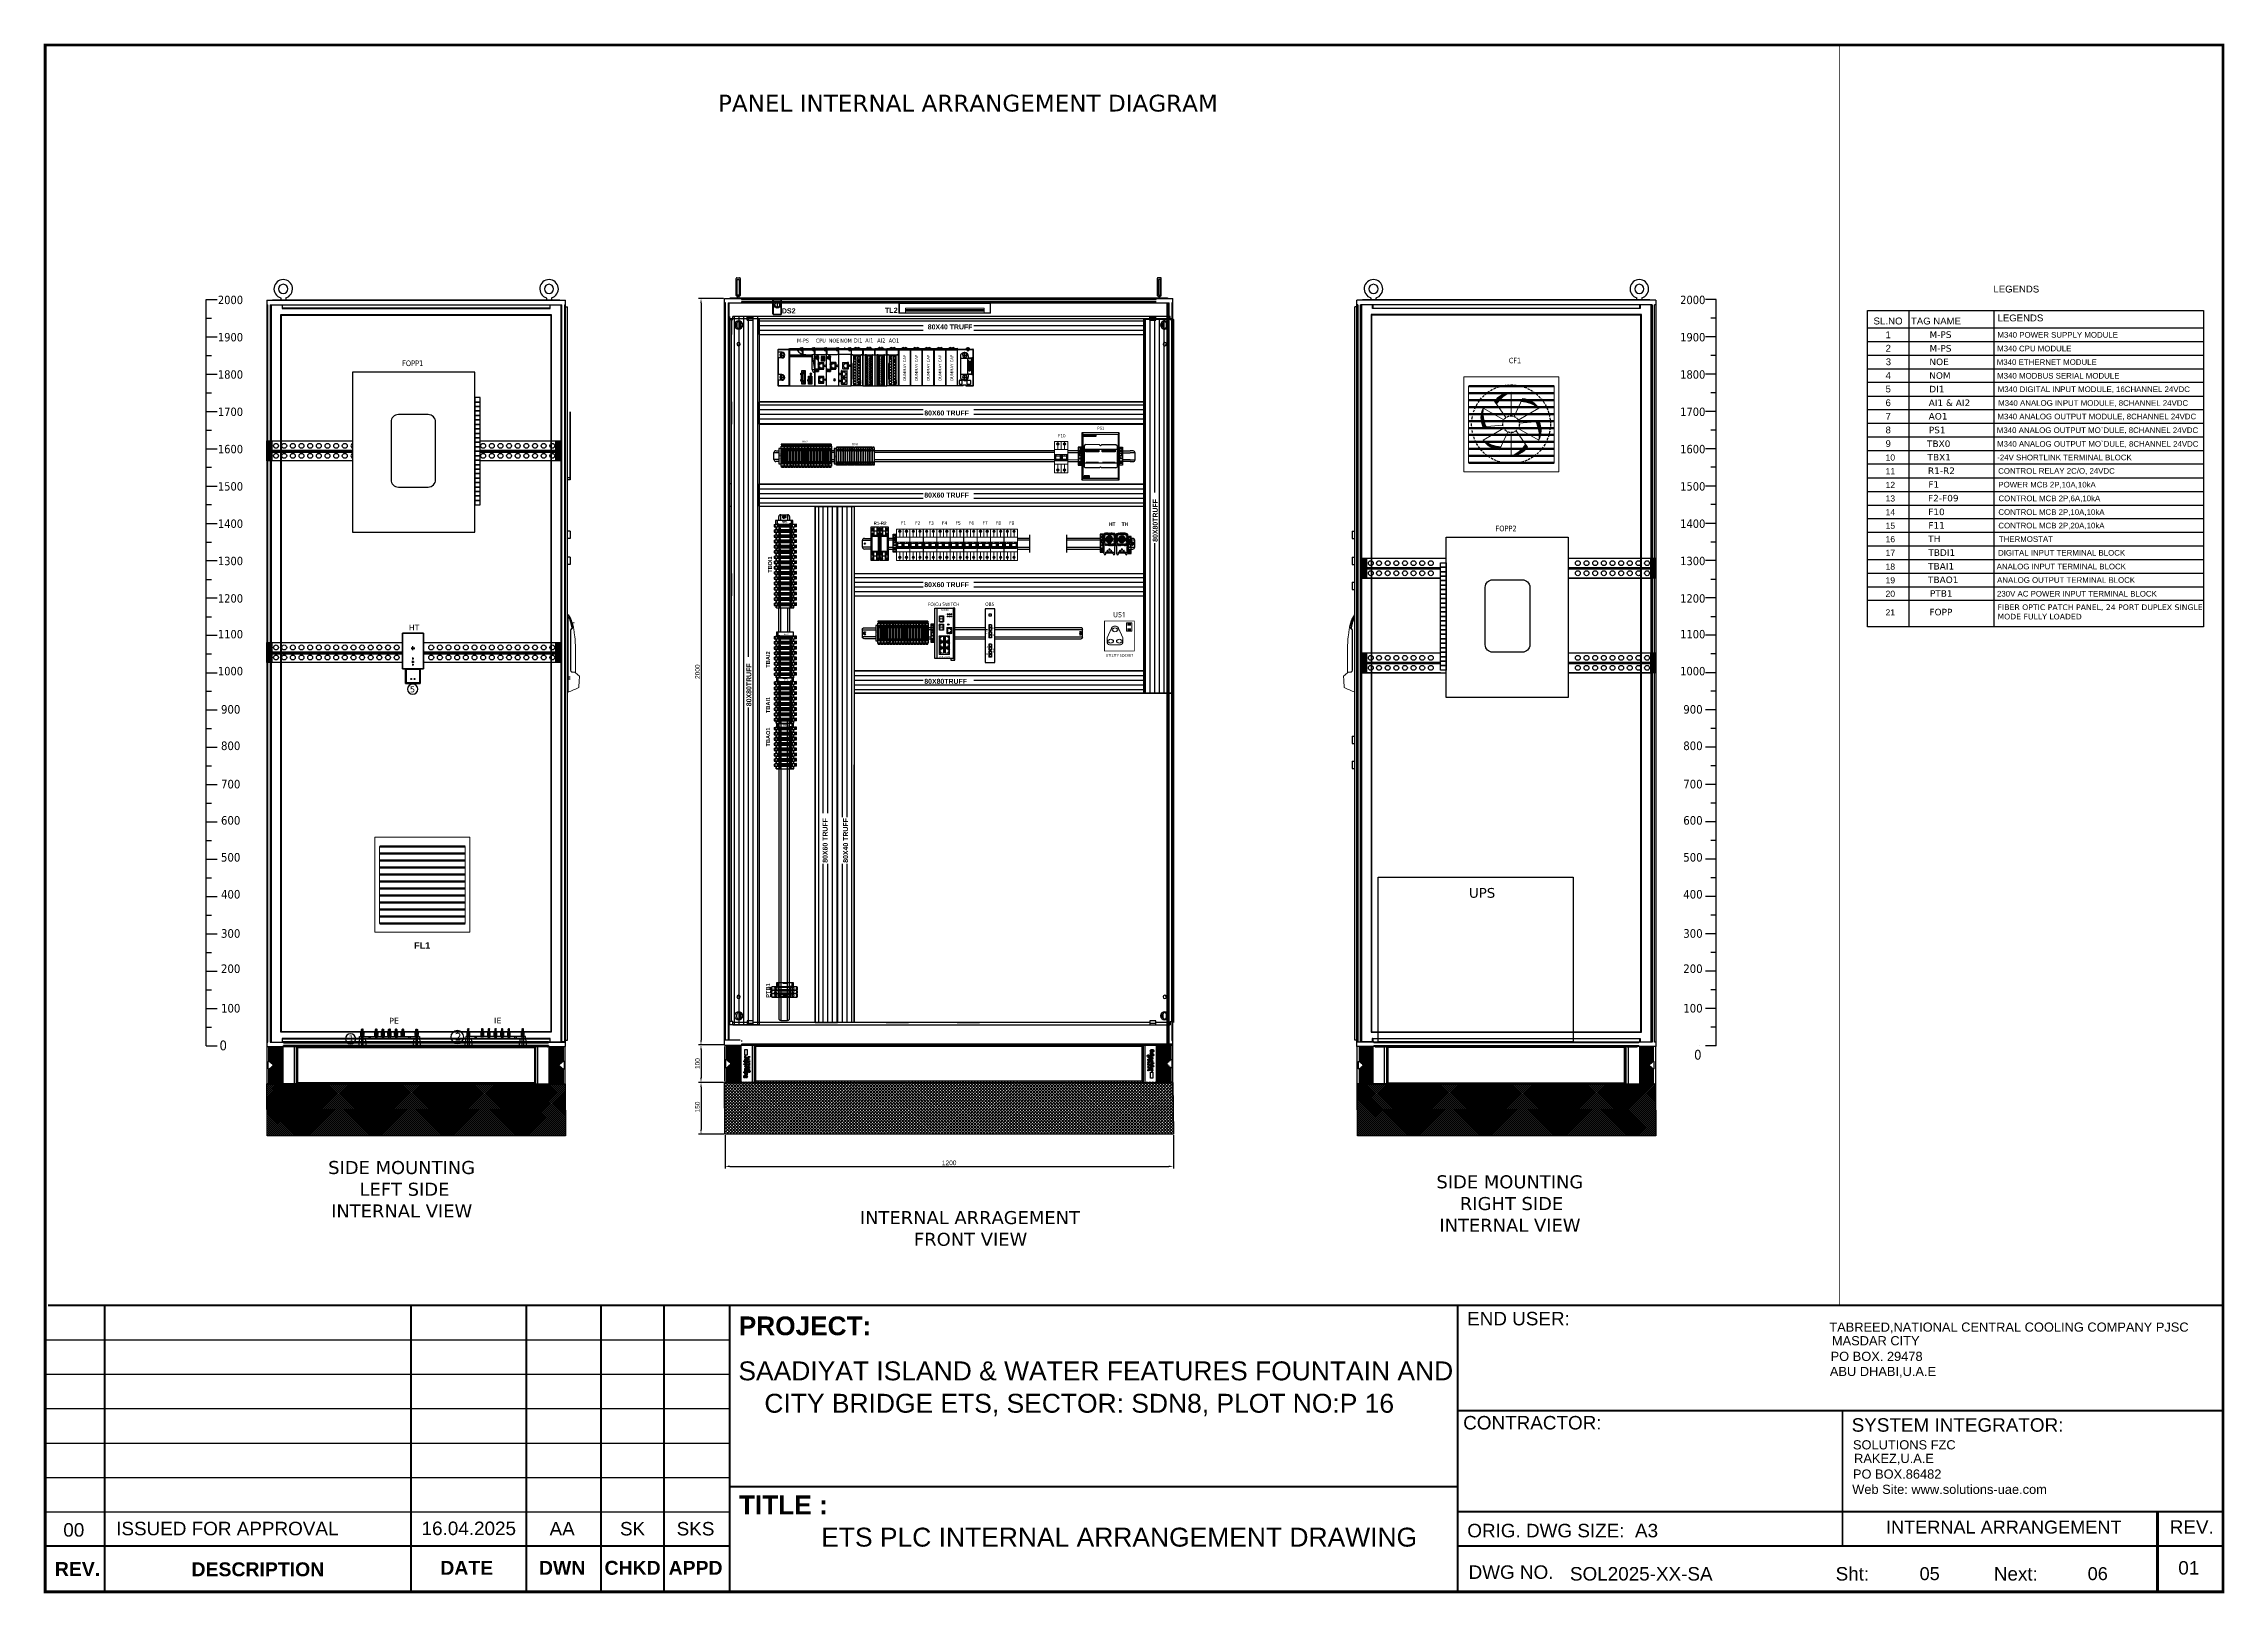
# Model space of a CAD drawing. Header units: inches. Extents: x 100535554 to 201081702, y 63708552 to 127420865.
# Drawn here: x 100541265 to 100542436, y 63709917 to 63710749 of the extents above; entities that cross this region are included whole.
import ezdxf
from ezdxf.enums import TextEntityAlignment as Align

# ---------------------------------------------------------------- set-up
doc = ezdxf.new("R2010")
doc.units = ezdxf.units.IN
doc.header["$MEASUREMENT"] = 0
doc.linetypes.add('CENTER', pattern=[50.8, 31.75, -6.35, 6.35, -6.35])
doc.linetypes.add('NASCOSTAX2', pattern=[0.75, 0.5, -0.25])
for name, color, linetype in [('1', 1, 'CENTER'), ('5.0 Pen Text', 5, 'Continuous'), ('BORDER', 7, 'Continuous'), ('PFTXT', 7, 'Continuous'), ('SCHRAFFUR', 4, 'Continuous'), ('UMRISS02', 4, 'Continuous')]:
    doc.layers.add(name, color=color, linetype=linetype)
for name, color, linetype, lineweight in [('2d ConnectionPoints', 7, 'Continuous', 50), ('AM_0', 7, 'Continuous', 50), ('AM_7', 7, 'CENTER', 25), ('HAT', 8, 'Continuous', 5)]:
    doc.layers.add(name, color=color, linetype=linetype, lineweight=lineweight)
doc.styles.add('A', font='arial.ttf')
doc.styles.add('ABB', font='arialbd.ttf')
doc.styles.add('Anivesh 1', font='verdana.ttf', dxfattribs={"height": 5})
doc.styles.add('Arial$001H0', font='arial.ttf')
doc.styles.add('Arial$101H0', font='arialbd.ttf')
doc.styles.add('MtXpl_Segoe_UI', font='segoeui.ttf')
doc.styles.get("Standard").update_dxf_attribs({"font": 'arial.ttf'})
doc.styles.add('STYLE1', font='arial.ttf')
doc.styles.add('STYLE2', font='arial.ttf')
doc.styles.add('Tahoma$001H0', font='tahoma.ttf')
doc.styles.add('Verdana$001H0', font='verdana.ttf')
doc.dimstyles.new('ISO-25', dxfattribs={"dimtxt": 2.5, "dimasz": 2.5, "dimexe": 1.25, "dimexo": 0.625, "dimtad": 1, "dimtxsty": 'Standard', "dimcen": 2.5, "dimadec": 0, "dimazin": 0, "dimtfac": 1, "dimtmove": 0, "dimatfit": 3, "dimfxl": 1, "dimarcsym": 0})

# ---------------------------------------------------------------- blocks, each defined once
blk = doc.blocks.new('Title Frame_Al Bayt')
at = {"layer": 'BORDER'}
for p, q in [((897.4, -274.9), (1264.8, -274.9)), ((897.4, -293.3), (1264.8, -293.3)), ((897.4, -311.8), (1264.8, -311.8)), ((897.4, -330.3), (1264.8, -330.3)), ((897.4, -348.7), (1264.8, -348.7)), ((897.4, -367.2), (1264.8, -367.2))]:
    blk.add_line(p, q, dxfattribs=at)
at = {"layer": 'BORDER', "const_width": 1.54}
blk.add_lwpolyline([(897.4, 420.3), (897.4, -410.2), (2066.3, -410.2), (2066.3, 420.3)], close=True, dxfattribs=at)
at = {"layer": 'BORDER'}
for points, const_width in [([(899, -256.4), (2066.3, -256.4)], 1.08), ([(929.4, -410.2), (929.4, -256.4)], 1.08), ([(1093.7, -410.2), (1093.7, -256.4)], 1.08), ([(1093.7, -391.8), (1093.7, -256.4)], 1.08), ([(1155.6, -410.2), (1155.6, -256.4)], 1.08), ([(1195.8, -410.2), (1195.8, -256.4)], 1.08), ([(1195.8, -391.8), (1195.8, -256.4)], 1.08), ([(1229.6, -410.2), (1229.6, -256.4)], 1.08), ([(1229.6, -391.8), (1229.6, -256.4)], 1.08), ([(1264.8, -256.4), (1264.8, -410.2)], 1.08), ([(1655.6, -410.2), (1655.6, -256.4)], 1.08), ([(1655.6, -312.9), (2066.3, -312.9)], 0.923), ([(1862.1, -385.6), (1862.1, -312.9)], 0.923), ([(1655.6, -353.7), (1265.2, -353.7)], 1.08), ([(2066.3, -367.2), (1655.6, -367.2)], 1.08), ([(2031.2, -410.2), (2031.2, -367.2)], 1.54), ([(897.4, -385.6), (1264.8, -385.6)], 1.08), ([(2066.3, -385.6), (1655.6, -385.6)], 1.08)]:
    blk.add_lwpolyline(points, dxfattribs=dict(at, const_width=const_width))
for s, height, style, p in [('PROJECT:', 10.07, 'ABB', (1269.7, -272.4)), ('END USER:', 7.25, 'A', (1660.6, -267.1)), ('TABREED,NATIONAL CENTRAL COOLING COMPANY PJSC', 4.93, 'A', (1855, -270.5)), ('MASDAR CITY', 4.93, 'A', (1856.4, -277.8)), ('SAADIYAT ISLAND & WATER FEATURES FOUNTAIN AND', 10.15, 'A', (1269.5, -296.6)), ('ABU DHABI,U.A.E', 4.93, 'A', (1855.3, -294.3)), ('PO BOX. 29478', 4.93, 'A', (1855.7, -286.2)), (' CITY BRIDGE ETS, SECTOR: SDN8, PLOT NO:P 16', 10.15, 'A', (1279.5, -314)), ('CONTRACTOR:', 7.25, 'A', (1658.5, -323)), ('SYSTEM INTEGRATOR:', 7.25, 'A', (1867, -324.2)), ('SOLUTIONS FZC', 4.93, 'A', (1867.7, -333.7)), ('RAKEZ,U.A.E', 4.93, 'A', (1868.3, -341)), ('PO BOX.86482', 4.93, 'A', (1867.7, -349.4)), ('TITLE :', 10.07, 'ABB', (1269.8, -368.5)), ('Web Site: www.solutions-uae.com ', 4.93, 'A', (1867.3, -357.6)), ('ORIG. DWG SIZE:  A3', 7.25, 'A', (1660.7, -380.9)), ('REV.', 7.25, 'A', (2037.7, -379)), ('DWG NO.', 7.25, 'A', (1661.4, -403.2)), ('SOL2025-XX-SA', 7.25, 'A', (1715.8, -404.1)), ('Sht:', 7.25, 'A', (1858.4, -404.1)), ('Next:', 7.25, 'A', (1943.3, -404.1)), ('01', 7.25, 'A', (2042.3, -400.9))]:
    blk.add_text(s, height=height, dxfattribs=dict(at, style=style)).set_placement(p)
for s, height, style, p in [('00', 7.25, 'A', (912.8, -376.9)), ('REV.', 7.46, 'ABB', (914.8, -397.9))]:
    blk.add_text(s, height=height, dxfattribs=dict(at, style=style)).set_placement(p, align=Align.MIDDLE)
for s, height, style, p in [('ISSUED FOR APPROVAL', 7.25, 'A', (995.2, -379.8)), ('16.04.2025', 7.25, 'A', (1124.8, -379.7)), ('AA', 7.25, 'A', (1174.9, -379.9)), ('SK', 7.25, 'A', (1212.7, -379.9)), ('SKS', 7.25, 'A', (1246.5, -379.9)), ('DESCRIPTION', 7.463, 'ABB', (1011.6, -401.8)), ('DATE', 7.46, 'ABB', (1123.7, -401)), ('DWN', 7.46, 'ABB', (1174.9, -401)), ('CHKD', 7.46, 'ABB', (1212.7, -401)), ('APPD', 7.46, 'ABB', (1246.5, -401))]:
    blk.add_text(s, height=height, dxfattribs=dict(at, style=style)).set_placement(p, align=Align.CENTER)
blk = doc.blocks.new('*U59')
at = {"lineweight": 13}
h = blk.add_hatch(color=256, dxfattribs=at)
h.dxf.hatch_style = 1
h.paths.add_polyline_path([(1.77, 2.74, 0.229961), (-1.77, 0.78), (-1.36, 0.19, -0.151991)])
for p, q in [((0.67, -2.74), (-1.77, 0.78)), ((1.77, -2.36), (1.77, 2.74))]:
    blk.add_line(p, q, dxfattribs=at)
for centre, radius, start, end in [((2.02, -1.89), 4.63, 93.1061, 144.9087), ((4.29, -3.57), 6.79, 111.788, 146.3573)]:
    blk.add_arc(centre, radius, start, end, dxfattribs=at)
blk = doc.blocks.new('*U60')
at = {"layer": '5.0 Pen Text', "color": 0, "linetype": 'ByBlock', "lineweight": -2}
blk.add_blockref('*U59', (23955.14, -5561.51), dxfattribs=at)
for p, rotation in [((23959.61, -5562.05), 299.9999999999999), ((23952.43, -5565.11), 59.99999999999999), ((23954.2, -5569.26), 120), ((23961.38, -5566.2), 239.9999999999999), ((23958.67, -5569.8), 180)]:
    blk.add_blockref('*U59', p, dxfattribs=dict(at, rotation=rotation))
blk = doc.blocks.new('fan')
at = {"color": 5, "linetype": 'NASCOSTAX2'}
for radius in [8.46, 1.79]:
    blk.add_circle((19985.19, -4620.04), radius, dxfattribs=at)
at = {"layer": '5.0 Pen Text', "color": 5, "lineweight": 13}
blk.add_blockref('*U60', (-3971.71, 945.62), dxfattribs=at)
blk = doc.blocks.new('2_3105_330__2__1_0_in_3105_330__2__0')
at = {"layer": 'AM_0'}
for p, q in [((-1.26, 6.08), (1.26, 6.08)), ((-1.26, 6.08), (-1.26, 1.75)), ((1.26, 6.08), (1.26, 1.75)), ((-1.26, 1.75), (1.26, 1.75)), ((-0.89, 0.2), (-0.88, 0.2)), ((-0.89, 0.2), (-0.89, 0)), ((-0.82, 0.06), (-0.89, 0)), ((-0.8, 0), (-0.89, 0)), ((-0.88, 1.75), (-0.88, 0.2)), ((-0.86, 1.75), (-0.86, 1.74)), ((0.86, 1.74), (-0.86, 1.74)), ((-0.86, 1.74), (-0.82, 1.7)), ((0.82, 1.7), (-0.82, 1.7)), ((-0.82, 1.7), (-0.82, 0.06)), ((0.82, 0.06), (-0.82, 0.06)), ((-0.8, 0), (-0.8, 0)), ((0.8, 0), (-0.8, 0)), ((0.8, 0), (0.8, 0)), ((0.89, 0), (0.8, 0)), ((0.82, 1.7), (0.86, 1.74)), ((0.82, 1.7), (0.82, 0.06)), ((0.89, 0), (0.82, 0.06)), ((0.86, 1.74), (0.86, 1.75)), ((0.88, 0.2), (0.88, 1.75)), ((0.88, 0.2), (0.89, 0.2)), ((0.89, 0.2), (0.89, 0))]:
    blk.add_line(p, q, dxfattribs=at)
at = {"layer": 'AM_7'}
for p, q in [((-0.21, 4.3), (0.21, 4.3)), ((-0.21, 4.22), (0.21, 4.22)), ((-0.1, 3), (0.1, 3)), ((-0.04, 2.5), (-0.04, 2.72)), ((0, 4.02), (0, 4.51)), ((0, 2.9), (0, 3.11)), ((0.04, 2.5), (0.04, 2.72)), ((-0.31, 0.53), (-0.09, 0.53)), ((-0.2, 0.42), (-0.2, 0.64)), ((-0.15, 2.61), (0.15, 2.61)), ((-0.1, 2.26), (0.1, 2.26)), ((0, 2.15), (0, 2.36)), ((0.09, 0.53), (0.31, 0.53)), ((0.2, 0.42), (0.2, 0.64))]:
    blk.add_line(p, q, dxfattribs=at)
blk = doc.blocks.new('MCB-DP')
at = {"color": 7, "linetype": 'ByBlock', "lineweight": 13}
for p, q in [((-16.1, -5.9), (17.7, -5.9)), ((-15.4, -20.6), (16.2, -20.6)), ((-15.4, -21.3), (16.2, -21.3)), ((-15.3, -20.2), (16.3, -20.2)), ((-15.3, -21.9), (16.2, -21.9)), ((-15.2, -22.2), (-2.9, -22.2)), ((-15.1, -22.7), (-2.9, -22.7)), ((-2.9, -21.9), (-2.9, -22.9)), ((-2.9, -21.9), (4.5, -21.9)), ((4.5, -22.9), (4.5, -21.9)), ((4.5, -22.1), (16.3, -22.1)), ((4.5, -22.7), (16.5, -22.7)), ((14.3, -20), (14.3, -19.3)), ((14.3, -19.3), (15.2, -19.3))]:
    blk.add_line(p, q, dxfattribs=at)
blk.add_lwpolyline([(4.5, -22.9), (16.6, -22.9, -0.241412), (16.6, -19.3), (14.3, -19.3)], format="xyb", dxfattribs=at)
blk.add_lwpolyline([(4.8, -18.3), (14.3, -18.3), (14.3, -20), (4.8, -20)], close=True, dxfattribs=at)
at = {"layer": '1', "color": 7, "linetype": 'ByBlock', "lineweight": 13}
for p, q in [((-17.2, 29.1), (0.8, 29.1)), ((-17.2, 7.7), (-17.2, 29.1)), ((-17.2, -32.2), (-17.2, 7.7)), ((0.8, 7.7), (-17.2, 7.7)), ((-6, 24.7), (-10.3, 21)), ((-6.2, 20.8), (-10.2, 24.8)), ((-8.2, 29.1), (-8.2, 26.1)), ((-8.2, 19.6), (-8.2, 7.7)), ((0.8, 7.7), (0.8, 29.1)), ((0.8, 29.1), (0.8, 29.1)), ((0.8, 29.1), (0.8, 7.7)), ((0.8, 29.1), (18.8, 29.1)), ((0.8, 7.7), (0.8, 7.7)), ((18.8, 7.7), (0.8, 7.7)), ((7.7, 24.7), (12, 21)), ((7.9, 20.8), (11.8, 24.8)), ((9.8, 19.6), (9.8, 7.7)), ((9.9, 29.1), (9.9, 26.1)), ((18.8, 29.1), (18.8, 7.7)), ((18.8, 7.7), (18.8, -32.2)), ((-17.2, -19), (-13.5, -19)), ((0.8, -32.2), (-17.2, -32.2)), ((-17.2, -32.2), (-17.2, -55.4)), ((0.8, -55.4), (-17.2, -55.4)), ((-16.1, -5.9), (-16.1, -19)), ((-14.9, -19.3), (-13.5, -19.3)), ((-14.9, -22.9), (-2.9, -22.9)), ((-13.7, -5.9), (-13.7, -19)), ((-2.3, -6.1), (-13.5, -6.1)), ((-13.5, -6.2), (-13.5, -9.9)), ((-2.3, -9.9), (-13.5, -9.9)), ((-2.3, -10), (-13.5, -10)), ((-13.5, -10), (-13.5, -19.3)), ((-13.4, -6.2), (-2.4, -6.2)), ((-13.4, -9.8), (-13.4, -6.2)), ((-13.4, -6.2), (-13.4, -6.2)), ((-2.4, -9.8), (-13.4, -9.8)), ((-3.2, -18.3), (-12.7, -18.3)), ((-12.7, -18.3), (-12.7, -20)), ((-12.7, -20), (-3.2, -20)), ((-6, -49.2), (-10.3, -45.5)), ((-6.2, -45.3), (-10.2, -49.3)), ((-8.2, -44.1), (-8.2, -32.2)), ((-8.2, -55.4), (-8.2, -50.6)), ((-3.2, -20), (-3.2, -18.3)), ((-3.2, -20), (-3.2, -20)), ((3.4, -22.2), (-2.8, -22.2)), ((3.4, -22.3), (-2.8, -22.3)), ((3.5, -22), (-2.7, -22)), ((3.5, -22.5), (-2.7, -22.5)), ((3.6, -22.7), (-2.7, -22.7)), ((3.7, -22.9), (-2.5, -22.9)), ((-2.4, -6.2), (-2.4, -9.8)), ((-2.3, -6.2), (-2.3, -9.9)), ((-2.3, -10), (-2.3, -19.3)), ((-2.3, -19), (0.8, -19)), ((-2.3, -19.3), (4, -19.3)), ((4, -23), (-2.2, -23)), ((-2.1, -5.9), (-2.1, -19)), ((0.2, -5.9), (0.2, -19)), ((0.2, -5.9), (0.2, -19)), ((0.8, -19), (4, -19)), ((0.8, -32.2), (0.8, -32.2)), ((0.8, -32.2), (0.8, -55.4)), ((0.8, -32.2), (0.8, -55.4)), ((18.8, -32.2), (0.8, -32.2)), ((0.8, -55.4), (0.8, -55.4)), ((18.8, -55.4), (0.8, -55.4)), ((1.4, -5.9), (1.4, -19)), ((1.4, -5.9), (1.4, -19)), ((2.6, -19.3), (4, -19.3)), ((3.8, -5.9), (3.8, -19)), ((15.2, -19), (3.8, -19)), ((15.2, -6.1), (4, -6.1)), ((4, -6.2), (4, -9.9)), ((15.2, -9.9), (4, -9.9)), ((15.2, -10), (4, -10)), ((4, -10), (4, -19.3)), ((4.1, -6.2), (15.1, -6.2)), ((4.1, -9.8), (4.1, -6.2)), ((4.1, -6.2), (4.1, -6.2)), ((15.1, -9.8), (4.1, -9.8)), ((16.6, -22.9), (4.5, -22.9)), ((4.8, -19.3), (15.2, -19.3)), ((7.7, -49.2), (12, -45.5)), ((7.9, -45.3), (11.8, -49.3)), ((9.8, -44.1), (9.8, -32.2)), ((9.9, -55.4), (9.9, -50.6)), ((16.6, -19.3), (14.3, -19.3)), ((14.3, -20), (14.3, -20)), ((15.1, -6.2), (15.1, -9.8)), ((15.2, -6.2), (15.2, -9.9)), ((15.2, -10), (15.2, -19.3)), ((15.2, -19), (18.8, -19)), ((15.4, -5.9), (15.4, -19)), ((17.7, -5.9), (17.7, -19)), ((18.8, -32.2), (18.8, -55.4))]:
    blk.add_line(p, q, dxfattribs=at)
for centre, radius in [((-8.2, 22.8), 3.28), ((-8.2, 22.8), 2.83), ((9.8, 22.8), 3.28), ((9.8, 22.8), 2.83), ((-8.2, -47.3), 3.28), ((-8.2, -47.3), 2.83), ((9.8, -47.3), 3.28), ((9.8, -47.3), 2.83)]:
    blk.add_circle(centre, radius, dxfattribs=at)
for centre, radius, start, end in [((-11.5, -21.1), 3.93, 152.64631, 207.35368), ((-2.1, -22.3), 0.709, 156.18859, 263.83223), ((4.2, -22.3), 0.722, 156.81541, 301.14427), ((20.1, -21.1), 3.96, 152.85364, 207.14636), ((13.1, -21.1), 3.96, 332.85364, 27.14636)]:
    blk.add_arc(centre, radius, start, end, dxfattribs=at)
at = {"layer": '1', "color": 7, "linetype": 'ByBlock', "lineweight": 13, "style": 'STYLE1'}
for p in [(-11.4, -9.4), (6.1, -9.4)]:
    blk.add_text('OFF', height=2.87, rotation=0.00478, dxfattribs=at).set_placement(p)
blk = doc.blocks.new('7541')
at = {"layer": 'SCHRAFFUR'}
h = blk.add_hatch(dxfattribs=at)
h.set_pattern_fill('_U', color=256, angle=45, style=0, pattern_type=0)
h.set_pattern_definition([(45, (-75.6523, -180.1225), (-0.7071068, 0.7071068), [])])
h.paths.add_polyline_path([(39, 18.6), (39, 18.6), (38.9, 18.7), (38.8, 18.8), (38.7, 18.9), (38.6, 19), (38.5, 19.1), (38.4, 19.2), (38.4, 19.2), (38.3, 19.3), (38.3, 19.3), (38.3, 19.3), (38.3, 19.3), (38.2, 19.4), (38.1, 19.4), (38, 19.4, 0.026783), (19.2, 14.2, 0.034866), (-1, 5.9), (-1, 5.8), (-1, 5.4), (-1, 5.4), (-1, 5.3), (-1, 4.9), (-0.9, 4.8, -0.035545), (19.6, 13.3, -0.027934)])
at = {"layer": 'UMRISS02'}
blk.add_line((10.7, 6.9), (11, 6.2), dxfattribs=at)
for points in [[(-1, 5.4), (-1, 5.4), (-1, 5.8), (-1, 5.9)], [(-1, 5.4), (-1, 5.3)], [(-1, 5.3), (-1, 4.9), (-0.7, 4.2), (-0.3, 3.5), (0.1, 3.1), (0.5, 2.8)], [(0.5, 2.8), (0.9, 2.6), (1.4, 2.5), (2, 2.4)], [(2, 2.4), (2.6, 2.5), (3.1, 2.6), (3.3, 2.7)], [(3.3, 2.7), (4.9, 3.5)], [(4.9, 3.5), (9.8, 5.6), (20.6, 9.4), (20.9, 9.5)], [(25.9, 11.9), (18.2, 9.6), (10.7, 6.9)], [(20.4, 10.4), (10.7, 7)], [(10.7, 7), (10.7, 6.9)], [(10.7, 6.9), (10.8, 6.5), (11, 6.1)], [(11, 6.2), (18.4, 8.9), (26.2, 11.2)], [(20.7, 10.5), (20.6, 10.5), (20.4, 10.4)], [(25.9, 12), (20.7, 10.5)], [(20.9, 9.5), (24.7, 10.6), (34.3, 12.9), (43.1, 14.2)], [(26.1, 11.3), (25.9, 12)], [(26.2, 11), (26.1, 11.2), (26.1, 11.3)], [(38, 19.4), (38.1, 19.4), (38.2, 19.4), (38.3, 19.3), (38.3, 19.3)], [(38.8, 18.8), (38.7, 18.9), (38.6, 19), (38.5, 19.1), (38.4, 19.2), (38.4, 19.2), (38.3, 19.3), (38.3, 19.3), (38.3, 19.3)], [(42.7, 15.1), (42.4, 15.3), (42.2, 15.6), (41.8, 15.9), (41.5, 16.2), (41.2, 16.5), (40.9, 16.8), (40.6, 17.1), (40.3, 17.4), (40, 17.6), (39.8, 17.9), (39.5, 18.1), (39.3, 18.3), (39.2, 18.5), (39, 18.6), (38.9, 18.7), (38.8, 18.8), (38.8, 18.8)], [(43.5, 14.3), (43.5, 14.3), (43.4, 14.4), (43.4, 14.4), (43.4, 14.4), (43.3, 14.4), (43.3, 14.5), (43.3, 14.5), (43.2, 14.5), (43.2, 14.6), (43.2, 14.6), (43.1, 14.6), (43.1, 14.7), (43.1, 14.7), (43.1, 14.7), (43, 14.8), (43, 14.8), (43, 14.8), (42.9, 14.8), (42.9, 14.9), (42.9, 14.9), (42.8, 14.9), (42.8, 15), (42.8, 15), (42.7, 15), (42.7, 15.1), (42.7, 15.1)], [(43.1, 14.2), (43.1, 14.2), (43.1, 14.2), (43.1, 14.2), (43.1, 14.2), (43.1, 14.2), (43.1, 14.2), (43.1, 14.2), (43.2, 14.3), (43.2, 14.3), (43.3, 14.3), (43.4, 14.3), (43.4, 14.3), (43.4, 14.3), (43.4, 14.3), (43.4, 14.3), (43.4, 14.3), (43.5, 14.3), (43.5, 14.3), (43.5, 14.3)]]:
    blk.add_lwpolyline(points, dxfattribs=at)
for centre, radius, start, end in [((68.9, -134.9), 157.2, 108.39887, 116.3863), ((76.6, -158.3), 181.8, 102.26203, 108.39887)]:
    blk.add_arc(centre, radius, start, end, dxfattribs=at)
at = {"layer": 'UMRISS02', "extrusion": (0, 0, -1)}
for centre, radius, start, end in [((-68.9, -134.9), 156.2, 63.45543, 71.60113), ((-76.6, -158.3), 180.8, 71.60113, 78.00157)]:
    blk.add_arc(centre, radius, start, end, dxfattribs=at)
blk = doc.blocks.new('LOCKS')
at = {"lineweight": 13}
for p, q in [((0, 302), (2.2, 302)), ((0, 147), (0, 302)), ((0, 114.8), (0, 302)), ((0, 117), (0, 302)), ((9.5, 203.5), (9.5, 239.1)), ((9.5, 197.9), (9.5, 203.5)), ((9.5, 85), (9.5, 197.9)), ((10.5, 241.7), (10.5, 215.8)), ((10.5, 215.8), (10.5, 201.9)), ((10.5, 201.9), (10.5, 183.4)), ((10.5, 183.4), (10.5, 174.6)), ((10.5, 174.6), (10.5, 159.9)), ((16.1, 251.1), (13.5, 248.4)), ((20.9, 253.4), (14.9, 247.4)), ((19.7, 254.8), (16.1, 251.1)), ((22.7, 243.5), (20.9, 253.4)), ((0, 145), (0, 147)), ((0, 139), (0, 145)), ((0, 138.5), (0, 140.5)), ((0, 135), (0, 139)), ((0, 138.5), (0, 133.7)), ((0, 113), (0, 117)), ((0, 114.8), (0, 108.2)), ((0, 102), (0, 113)), ((0, 100), (0, 108.2)), ((0, 55.7), (0, 100)), ((9.5, 140.2), (9.5, 132.8)), ((9.5, 132.8), (9.5, 135)), ((9.5, 132.8), (9.5, 132.5)), ((9.5, 132.8), (9.5, 132.5)), ((9.5, 127.5), (9.5, 127.3)), ((9.5, 127.5), (9.5, 127.3)), ((9.5, 127.3), (9.5, 115.9)), ((9.5, 125), (9.5, 127.3)), ((10.5, 159.9), (10.5, 157.1)), ((10.5, 157.1), (10.5, 81.7)), ((0, 40.3), (0, 55.7)), ((0, 6.4), (0, 40.3)), ((0, 0), (0, 2.1)), ((14.1, 78.1), (26.2, 77.2)), ((15.2, 78.9), (15.2, 78.9)), ((15.8, 78.9), (15.2, 78.9)), ((27.3, 78.1), (15.8, 78.9)), ((28, 77.5), (27.3, 78.1))]:
    blk.add_line(p, q, dxfattribs=at)
for points in [[(2.2, 302), (2.4, 301.9), (2.6, 301.8), (2.7, 301.7)], [(3.1, 291.7), (3.2, 292.2), (3.4, 292.8), (3.5, 293.1)], [(3.4, 290.4), (3.4, 290.5), (3.2, 291.1), (3.1, 291.7)], [(4.2, 288.7), (3.4, 290.4)], [(3.5, 293.1), (3.9, 293.7), (4.3, 294.1), (4.7, 294.3), (5, 294.4)], [(6.7, 283.1), (6.4, 283.8), (4.2, 288.7)], [(5, 294.4), (5.2, 294.5), (5.5, 294.6), (5.5, 294.6)], [(17.2, 257.9), (17.1, 258.1), (17, 258.4)], [(9.5, 239.1), (9.6, 240.4), (10, 241.8), (10.7, 243), (11.5, 244)], [(10.5, 214.2), (10.5, 214.2), (10.5, 214.2), (10.4, 214.2), (10.2, 214.2), (10, 214.2)], [(10.5, 214.2), (10.5, 214.2)], [(11.5, 244), (13.7, 246.2), (14.9, 247.4)], [(14.9, 247.4), (15.9, 248.4)], [(29.5, 161.7), (29.2, 179.2), (28.3, 196.7), (27.4, 207), (26.5, 216.3), (25.5, 224.4), (24.6, 231.4), (23.7, 237.2), (22.9, 242), (22.7, 243.3), (22.7, 243.5), (22.7, 243.6), (22.7, 243.6), (22.7, 243.6)], [(0, 2.1), (0, 2.2), (0, 2.6), (0, 3.3), (0, 4.2), (0, 5.3), (0, 6.4)], [(25, 78.2), (26.2, 77.2)], [(29.1, 76.7), (28.7, 77), (28.3, 77.3), (28.1, 77.5), (28, 77.5)], [(28.1, 75.7), (30.8, 73.7), (34.7, 70.7), (36.6, 69.2), (38.5, 67.7), (40.3, 66.2), (41.1, 65.5), (41.6, 65.2), (42, 64.8), (42.4, 64.5), (42.6, 64.3), (42.7, 64.1), (42.8, 64.1), (42.9, 64), (42.9, 64)], [(42, 18.3), (42, 18.2), (41.9, 18), (41.8, 17.9), (41.8, 17.9)], [(42.9, 28.5), (42.8, 27.6), (42.7, 25.7), (42.6, 24.1), (42.6, 23.2), (42.6, 22.9), (42.6, 22.9)], [(44.9, 57), (44.9, 57), (44.8, 56.7), (44.7, 55.7), (44.3, 53.4), (44, 50.4), (43.8, 46.9), (43.8, 43.5), (43.9, 40.9)]]:
    blk.add_lwpolyline(points, dxfattribs=at)
at = {"lineweight": 13, "extrusion": (-2.44921e-16, 4.49898e-32, -1)}
for centre, radius, start, end in [((146.1, 216.3), 171.5, 150.12672, 152.31534), ((133, 223.5), 155.7, 152.83046, 161.00113), ((138.8, 220.4), 163.1, 152.41292, 152.92671), ((156.3, 215.5), 180.3, 161.00113, 167.40015), ((8410.5, 161.7), 8440, 180, 180.57686), ((116.6, 330), 350, 243.10235, 250.54423), ((-15.6, 85), 6.1, 289.11468, 0), ((-15.6, 85), 6.1, 274, 289.11468), ((119.7, -125.9), 250, 126.01443, 126.24221), ((379.9, 68.8), 425, 186.21306, 186.8346), ((119.7, -125.9), 250, 130.56823, 131.20843), ((379.9, 68.8), 425, 180.89624, 181.58503)]:
    blk.add_arc(centre, radius, start, end, dxfattribs=at)
at = {"lineweight": 13}
for centre, radius, start, end in [((6.1, 291.7), 3, 83.24957, 101.99909), ((19.6, 241.7), 9.12, 132.40817, 179.85004), ((14.1, 78.6), 0.5, 180, 266), ((88.6, 155.3), 100, 231.35706, 232.1695), ((-379.9, 68.8), 424.7, 354.54338, 356.21371), ((43.4, 40.8), 0.5, 356.21371, 3.04251)]:
    blk.add_arc(centre, radius, start, end, dxfattribs=at)
at = {"lineweight": 13, "rotation": 270.5999999999999}
blk.add_blockref('7541', (0.7, 293.6), dxfattribs=at)
blk = doc.blocks.new('A$C460B382D')
at = {"color": 7, "linetype": 'Continuous'}
for p, q in [((0, 100), (0, 84.3)), ((15, 100), (0, 100)), ((0, 98.3), (0.3, 98.3)), ((0, 96.9), (0.3, 96.9)), ((0, 0), (0, 84.3)), ((0.3, 99.7), (0.3, 84.5)), ((0.3, 99.7), (14.6, 99.7)), ((0.3, 97), (31.7, 97)), ((1, 84.3), (1, 84.4)), ((1.8, 84.2), (1.8, 84.4)), ((2.2, 84.2), (2.2, 84.4)), ((2.9, 84.2), (2.9, 84.3)), ((5.1, 84.2), (2.9, 84.2)), ((5.7, 84), (5.7, 84)), ((12, 103.6), (5.8, 100)), ((5.8, 61.1), (6.2, 61.1)), ((5.8, 17.9), (5.8, 60.9)), ((6, 84), (9.3, 84)), ((6, 60.9), (6, 17.6)), ((6, 60.9), (7.1, 60.9)), ((6.2, 61.1), (6.2, 61.4)), ((6.8, 82.5), (6.8, 61.9)), ((25.2, 82.5), (6.8, 82.5)), ((7, 67.1), (6.8, 67.1)), ((6.8, 64.9), (7, 64.9)), ((7, 82.1), (7, 60.9)), ((7, 82.1), (25, 82.1)), ((7.1, 82.1), (7.1, 60.9)), ((7.3, 58.3), (7.3, 59.5)), ((8, 59.3), (7.3, 59.5)), ((7.5, 83.9), (7.5, 84)), ((7.5, 82.1), (7.5, 82.5)), ((7.8, 83.9), (7.8, 83.9)), ((8, 2.2), (8, 76.1)), ((8, 76.1), (13.3, 76.1)), ((9.3, 83.8), (9.3, 84)), ((9.3, 83.8), (9.3, 84)), ((9.3, 83.8), (9.3, 83.8)), ((10.3, 84), (10.3, 83.8)), ((10.3, 84), (10.3, 83.8)), ((10.3, 83.8), (10.3, 83.8)), ((10.6, 73.5), (10.6, 72.5)), ((10.6, 73.5), (11.6, 73.5)), ((10.6, 72.5), (11.6, 72.5)), ((10.6, 66), (10.6, 65)), ((10.6, 66), (11.6, 66)), ((10.6, 65), (11.6, 65)), ((11.6, 72.5), (11.6, 73.5)), ((11.6, 65), (11.6, 66)), ((12, 100), (12, 103.6)), ((12, 103.6), (14, 103.6)), ((13.3, 76.1), (13.3, 75)), ((13.3, 71), (13.3, 67.5)), ((13.3, 63.5), (13.3, 60)), ((14, 103.6), (14, 103.2)), ((14, 103.2), (14.3, 102.1)), ((14.6, 97), (14.6, 99.7)), ((14.6, 98.5), (15, 98.5)), ((14.6, 97.5), (15.1, 97.5)), ((15, 98.3), (15, 100)), ((15.1, 97.9), (15, 98.3)), ((15.1, 100), (15.1, 97.4)), ((32, 100), (15.1, 100)), ((15.1, 97.9), (15.1, 97.4)), ((15.1, 97.4), (15.1, 97.4)), ((15.1, 97.4), (30.9, 97.4)), ((15.1, 97.4), (32, 97.4)), ((15.4, 100), (15.4, 102.5)), ((16.6, 102.5), (16.6, 100)), ((17, 83.7), (17, 83.9)), ((17, 82.1), (17, 82.5)), ((17.7, 102.1), (18, 103.2)), ((18, 103.2), (18, 103.6)), ((18, 103.6), (20, 103.6)), ((18.5, 80.9), (18.5, 82.1)), ((18.5, 73.4), (18.5, 76.8)), ((18.5, 68.1), (18.5, 69.3)), ((18.5, 68.1), (23.8, 68.1)), ((18.5, 65.9), (18.5, 67.1)), ((23.8, 67.1), (18.5, 67.1)), ((18.5, 58.4), (18.5, 61.8)), ((19, 83.7), (19, 83.9)), ((19, 82.1), (19, 82.5)), ((20, 103.6), (20, 100)), ((26.2, 100), (20, 103.6)), ((20.1, 79.3), (20.1, 78.3)), ((21.1, 79.3), (20.1, 79.3)), ((21.1, 78.3), (20.1, 78.3)), ((20.1, 71.8), (20.1, 70.8)), ((21.1, 71.8), (20.1, 71.8)), ((21.1, 70.8), (20.1, 70.8)), ((20.1, 64.3), (20.1, 63.3)), ((21.1, 64.3), (20.1, 64.3)), ((21.1, 63.3), (20.1, 63.3)), ((21.1, 78.3), (21.1, 79.3)), ((21.1, 70.8), (21.1, 71.8)), ((21.1, 63.3), (21.1, 64.3)), ((21.7, 83.8), (21.7, 84)), ((21.7, 83.8), (21.7, 84)), ((21.7, 83.8), (21.7, 83.8)), ((22.7, 84), (22.7, 83.8)), ((22.7, 84), (22.7, 83.8)), ((22.7, 83.8), (22.7, 83.8)), ((23.8, 82.1), (23.8, 68.1)), ((23.8, 67.1), (23.8, 8.2)), ((24.2, 83.9), (24.2, 83.9)), ((24.5, 83.9), (24.5, 84)), ((24.5, 84), (25.9, 84)), ((24.5, 82.1), (24.5, 82.5)), ((24.5, 57.1), (24.5, 65.1)), ((24.5, 65.1), (25, 65.1)), ((24.5, 65), (25.2, 65)), ((25.2, 64.3), (24.5, 64.3)), ((24.5, 63.3), (25.2, 63.3)), ((24.6, 84), (24.6, 83.9)), ((24.6, 82.5), (24.6, 82.1)), ((24.6, 65), (24.6, 64.3)), ((24.6, 63.3), (24.6, 58.5)), ((25.2, 61.1), (24.6, 61.1)), ((24.6, 58.8), (25.2, 58.8)), ((24.9, 82.1), (24.9, 65.1)), ((25, 82.1), (25, 65.1)), ((25.2, 79.3), (25, 79.3)), ((25, 78.3), (25.2, 78.3)), ((25.2, 77.9), (25, 77.9)), ((25.2, 77.4), (25, 77.4)), ((25.2, 73.5), (25, 73.5)), ((25, 72.5), (25.2, 72.5)), ((25.2, 71.8), (25, 71.8)), ((25, 70.8), (25.2, 70.8)), ((25.2, 66), (25, 66)), ((25.2, 2), (25.2, 82.5)), ((25.8, 83.9), (25.8, 83.9)), ((29.6, 84.2), (26.9, 84.2)), ((29.7, 97.4), (29.7, 97)), ((29.7, 84.4), (29.7, 84.2)), ((29.8, 84.2), (29.8, 84.4)), ((30.1, 97.4), (30.1, 97)), ((30.1, 84.2), (30.1, 84.4)), ((30.9, 97.4), (30.9, 97)), ((30.9, 97.4), (32, 97.4)), ((30.9, 84.4), (30.9, 84.3)), ((31.7, 84.5), (31.7, 97)), ((31.7, 96.9), (32, 96.9)), ((32, 84.3), (32, 100)), ((32, 84.3), (32, 100)), ((32, 100), (47, 100)), ((32.3, 98.3), (32, 98.3)), ((32, 96.9), (32.3, 96.9)), ((32, 0), (32, 84.3)), ((32, 84.3), (32, 0)), ((32.3, 99.7), (32.3, 84.5)), ((46.6, 99.7), (32.3, 99.7)), ((32.3, 97), (63.7, 97)), ((33, 84.3), (33, 84.4)), ((33, 84.3), (33, 84.3)), ((33.8, 84.4), (33.8, 84.2)), ((34.2, 84.4), (34.2, 84.2)), ((34.9, 84.3), (34.9, 84.2)), ((34.9, 84.2), (37.1, 84.2)), ((37.8, 100), (44, 103.6)), ((37.8, 61.1), (38.2, 61.1)), ((37.8, 60.9), (37.8, 17.9)), ((41.3, 84), (38, 84)), ((38, 60.9), (38, 17.6)), ((39, 60.9), (38, 60.9)), ((38.2, 61.4), (38.2, 61.1)), ((38.8, 61.9), (38.8, 82.5)), ((38.8, 82.5), (57.2, 82.5)), ((38.8, 82.1), (38.8, 60.9)), ((57, 82.1), (38.8, 82.1)), ((38.8, 67.1), (38.8, 67.1)), ((38.8, 64.9), (38.8, 64.9)), ((39, 82.1), (39, 60.9)), ((39.3, 58.8), (39.2, 58.7)), ((39.3, 58.8), (39.3, 59.9)), ((40, 59.7), (39.3, 59.9)), ((39.5, 84), (39.5, 83.9)), ((39.5, 82.5), (39.5, 82.1)), ((40, 5.9), (40, 75.9)), ((45.3, 75.9), (40, 75.9)), ((41.3, 84), (41.3, 83.8)), ((41.3, 84), (41.3, 83.8)), ((41.3, 83.8), (41.3, 83.8)), ((42.3, 83.8), (42.3, 84)), ((42.3, 83.8), (42.3, 84)), ((42.3, 83.8), (42.3, 83.8)), ((42.6, 73.9), (42.6, 72.9)), ((42.6, 73.9), (42.6, 72.9)), ((42.9, 73.7), (42.6, 73.9)), ((42.6, 73.9), (43.7, 73.9)), ((43.7, 73.9), (42.6, 73.9)), ((42.9, 73.1), (42.6, 72.9)), ((42.6, 72.9), (43.7, 72.9)), ((42.6, 72.9), (43.7, 72.9)), ((42.6, 68.9), (42.6, 67.9)), ((42.6, 68.9), (42.6, 67.9)), ((42.9, 68.7), (42.6, 68.9)), ((42.6, 68.9), (43.7, 68.9)), ((43.7, 68.9), (42.6, 68.9)), ((42.9, 68.1), (42.6, 67.9)), ((42.6, 67.9), (43.7, 67.9)), ((42.6, 67.9), (43.7, 67.9)), ((42.6, 63.9), (42.6, 62.9)), ((42.6, 63.9), (42.6, 62.9)), ((42.9, 63.7), (42.6, 63.9)), ((42.6, 63.9), (43.7, 63.9)), ((43.7, 63.9), (42.6, 63.9)), ((42.9, 63.1), (42.6, 62.9)), ((42.6, 62.9), (43.7, 62.9)), ((42.6, 62.9), (43.7, 62.9)), ((42.6, 58.9), (42.6, 57.9)), ((42.6, 58.9), (42.6, 57.9)), ((42.9, 58.7), (42.6, 58.9)), ((42.6, 58.9), (43.7, 58.9)), ((43.7, 58.9), (42.6, 58.9)), ((42.9, 73.7), (42.9, 73.1)), ((43.4, 73.7), (42.9, 73.7)), ((43.4, 73.1), (42.9, 73.1)), ((42.9, 68.7), (42.9, 68.1)), ((43.4, 68.7), (42.9, 68.7)), ((43.4, 68.1), (42.9, 68.1)), ((42.9, 63.7), (42.9, 63.1)), ((43.4, 63.7), (42.9, 63.7)), ((43.4, 63.1), (42.9, 63.1)), ((43.6, 73.9), (43.4, 73.7)), ((43.4, 73.7), (43.4, 73.1)), ((43.4, 73.1), (43.6, 72.9)), ((43.6, 68.9), (43.4, 68.7)), ((43.4, 68.7), (43.4, 68.1)), ((43.4, 68.1), (43.6, 67.9)), ((43.6, 63.9), (43.4, 63.7)), ((43.4, 63.7), (43.4, 63.1)), ((43.4, 63.1), (43.6, 62.9)), ((43.6, 58.9), (43.4, 58.7)), ((43.6, 73.9), (43.6, 72.9)), ((43.6, 68.9), (43.6, 67.9)), ((43.6, 63.9), (43.6, 62.9)), ((43.6, 58.9), (43.6, 57.9)), ((43.7, 72.9), (43.7, 73.9)), ((43.7, 67.9), (43.7, 68.9)), ((43.7, 62.9), (43.7, 63.9)), ((43.7, 57.9), (43.7, 58.9)), ((44, 103.6), (44, 100)), ((46, 103.6), (44, 103.6)), ((45.3, 75.9), (45.3, 75.5)), ((45.3, 71.4), (45.3, 70.5)), ((45.3, 66.4), (45.3, 65.5)), ((45.3, 61.4), (45.3, 60.5)), ((46, 103.2), (46, 103.6)), ((46, 103.2), (46.3, 102.1)), ((46.6, 97), (46.6, 99.7)), ((47, 98.5), (46.6, 98.5)), ((47.1, 97.5), (46.6, 97.5)), ((47, 98.3), (47, 100)), ((47.1, 97.9), (47, 98.3)), ((47.1, 100), (47.1, 97.4)), ((47.1, 100), (64, 100)), ((47.1, 97.4), (47.1, 97.9)), ((47.1, 97.4), (47.1, 97.4)), ((47.1, 97.4), (63, 97.4)), ((64, 97.4), (47.1, 97.4)), ((47.4, 102.5), (47.4, 100)), ((48.6, 100), (48.6, 102.5)), ((49, 83.9), (49, 83.7)), ((49, 82.5), (49, 82.1)), ((49.7, 102.1), (50, 103.2)), ((49.8, 79.2), (49.8, 82.1)), ((51.5, 79.2), (49.8, 79.2)), ((50, 103.6), (50, 103.2)), ((52, 103.6), (50, 103.6)), ((50.5, 78), (50.5, 78.4)), ((50.5, 78.4), (52.5, 78.4)), ((50.5, 73), (50.5, 73.9)), ((50.5, 68), (50.5, 68.9)), ((50.5, 63), (50.5, 63.9)), ((50.5, 58), (50.5, 58.9)), ((51, 83.9), (51, 83.7)), ((51, 82.5), (51, 82.1)), ((51.5, 80.3), (51.5, 79.2)), ((54.5, 80.3), (51.5, 80.3)), ((52, 100), (52, 103.6)), ((52, 103.6), (58.2, 100)), ((52.1, 76.4), (52.1, 75.4)), ((52.1, 76.4), (52.1, 75.4)), ((52.4, 76.2), (52.1, 76.4)), ((53.2, 76.4), (52.1, 76.4)), ((53.2, 76.4), (52.1, 76.4)), ((52.4, 75.6), (52.1, 75.4)), ((52.1, 75.4), (53.2, 75.4)), ((52.1, 75.4), (53.2, 75.4)), ((52.1, 71.4), (52.1, 70.4)), ((52.1, 71.4), (52.1, 70.4)), ((52.4, 71.2), (52.1, 71.4)), ((53.2, 71.4), (52.1, 71.4)), ((53.2, 71.4), (52.1, 71.4)), ((52.4, 70.6), (52.1, 70.4)), ((52.1, 70.4), (53.2, 70.4)), ((52.1, 70.4), (53.2, 70.4)), ((52.1, 66.4), (52.1, 65.4)), ((52.1, 66.4), (52.1, 65.4)), ((53.2, 66.4), (52.1, 66.4)), ((53.2, 66.4), (52.1, 66.4)), ((52.4, 66.2), (52.1, 66.4)), ((52.4, 65.6), (52.1, 65.4)), ((52.1, 65.4), (53.2, 65.4)), ((52.1, 65.4), (53.2, 65.4)), ((52.1, 61.4), (52.1, 60.4)), ((52.1, 61.4), (52.1, 60.4)), ((53.2, 61.4), (52.1, 61.4)), ((53.2, 61.4), (52.1, 61.4)), ((52.4, 61.2), (52.1, 61.4)), ((52.4, 60.6), (52.1, 60.4)), ((52.1, 60.4), (53.2, 60.4)), ((52.1, 60.4), (53.2, 60.4)), ((52.4, 75.6), (52.4, 76.2)), ((52.9, 76.2), (52.4, 76.2)), ((52.9, 75.6), (52.4, 75.6)), ((52.4, 70.6), (52.4, 71.2)), ((52.9, 71.2), (52.4, 71.2)), ((52.9, 70.6), (52.4, 70.6)), ((52.4, 65.6), (52.4, 66.2)), ((52.9, 66.2), (52.4, 66.2)), ((52.9, 65.6), (52.4, 65.6)), ((52.4, 60.6), (52.4, 61.2)), ((52.9, 61.2), (52.4, 61.2)), ((52.9, 60.6), (52.4, 60.6)), ((52.5, 78.4), (52.5, 79.4)), ((52.5, 79.4), (53.7, 79.4)), ((53.1, 76.4), (52.9, 76.2)), ((52.9, 76.2), (52.9, 75.6)), ((53.1, 75.4), (52.9, 75.6)), ((53.1, 71.4), (52.9, 71.2)), ((52.9, 71.2), (52.9, 70.6)), ((53.1, 70.4), (52.9, 70.6)), ((53.1, 66.4), (52.9, 66.2)), ((52.9, 66.2), (52.9, 65.6)), ((53.1, 65.4), (52.9, 65.6)), ((53.1, 61.4), (52.9, 61.2)), ((52.9, 61.2), (52.9, 60.6)), ((53.1, 60.4), (52.9, 60.6)), ((53.1, 76.4), (53.1, 75.4)), ((53.1, 71.4), (53.1, 70.4)), ((53.1, 66.4), (53.1, 65.4)), ((53.1, 61.4), (53.1, 60.4)), ((53.2, 75.4), (53.2, 76.4)), ((53.2, 70.4), (53.2, 71.4)), ((53.2, 65.4), (53.2, 66.4)), ((53.2, 60.4), (53.2, 61.4)), ((53.7, 84), (53.7, 83.8)), ((53.7, 84), (53.7, 83.8)), ((53.7, 83.8), (53.7, 83.8)), ((53.7, 79.4), (53.7, 78.4)), ((53.7, 78.4), (55.8, 78.4)), ((54.5, 79.2), (54.5, 80.3)), ((55.8, 79.2), (54.5, 79.2)), ((54.7, 83.8), (54.7, 84)), ((54.7, 83.8), (54.7, 84)), ((54.7, 83.8), (54.7, 83.8)), ((55.8, 82.1), (55.8, 79.2)), ((55.8, 78.4), (55.8, 8.4)), ((56.5, 84), (56.5, 83.9)), ((57.9, 84), (56.5, 84)), ((56.5, 82.5), (56.5, 82.1)), ((56.5, 57.1), (56.5, 65.1)), ((56.5, 65.1), (57, 65.1)), ((57.2, 63.9), (56.5, 63.9)), ((57.2, 62.9), (56.5, 62.9)), ((57.2, 61.4), (56.5, 61.4)), ((57.2, 60.4), (56.5, 60.4)), ((57.2, 58.9), (56.5, 58.9)), ((56.6, 83.9), (56.6, 84)), ((56.6, 82.1), (56.6, 82.5)), ((56.6, 63.9), (56.6, 65.1)), ((56.6, 61.4), (56.6, 62.9)), ((56.6, 58.9), (56.6, 60.4)), ((56.8, 65.1), (56.8, 82.1)), ((57, 82.1), (57, 65.1)), ((57, 79.2), (57.2, 79.2)), ((57, 78.7), (57.2, 78.7)), ((57, 77.9), (57.2, 77.9)), ((57, 77.4), (57.2, 77.4)), ((57.2, 76.4), (57, 76.4)), ((57.2, 75.4), (57, 75.4)), ((57.2, 73.9), (57, 73.9)), ((57.2, 72.9), (57, 72.9)), ((57.2, 71.4), (57, 71.4)), ((57.2, 70.4), (57, 70.4)), ((57.2, 68.9), (57, 68.9)), ((57.2, 67.9), (57, 67.9)), ((57.2, 66.4), (57, 66.4)), ((57.2, 65.4), (57, 65.4)), ((57.2, 82.5), (57.2, 2)), ((58.9, 84.2), (61.6, 84.2)), ((61.7, 97), (61.7, 97.4)), ((61.7, 84.2), (61.7, 84.4)), ((61.8, 84.4), (61.8, 84.2)), ((62.1, 97), (62.1, 97.4)), ((62.1, 84.4), (62.1, 84.2)), ((63, 97.4), (63, 97)), ((64, 97.4), (63, 97.4)), ((63, 84.4), (63, 84.3)), ((63.7, 84.5), (63.7, 97)), ((63.7, 96.9), (64, 96.9)), ((64, 84.3), (64, 100)), ((64, 84.3), (64, 100)), ((64, 100), (79, 100)), ((64.3, 98.3), (64, 98.3)), ((64, 96.9), (64.3, 96.9)), ((64, 84.3), (64, 0)), ((64, 84.3), (64, 0)), ((64.3, 99.7), (64.3, 84.5)), ((78.6, 99.7), (64.3, 99.7)), ((64.3, 97), (95.7, 97)), ((65, 84.3), (65, 84.4)), ((65, 84.3), (65, 84.3)), ((65.8, 84.4), (65.8, 84.2)), ((66.2, 84.4), (66.2, 84.2)), ((66.9, 84.3), (66.9, 84.2)), ((66.9, 84.2), (69.1, 84.2)), ((69.8, 100), (76, 103.6)), ((69.8, 61.1), (70.2, 61.1)), ((69.8, 60.9), (69.8, 17.9)), ((73.3, 84), (70, 84)), ((70, 60.9), (70, 17.6)), ((71, 60.9), (70, 60.9)), ((70.2, 61.4), (70.2, 61.1)), ((70.8, 61.9), (70.8, 82.5)), ((70.8, 82.5), (89.2, 82.5)), ((70.8, 82.1), (70.8, 60.9)), ((89, 82.1), (70.8, 82.1)), ((70.8, 67.1), (70.8, 67.1)), ((70.8, 64.9), (70.8, 64.9)), ((71, 82.1), (71, 60.9)), ((71.3, 58.8), (71.2, 58.7)), ((71.3, 58.8), (71.3, 59.9)), ((72, 59.7), (71.3, 59.9)), ((71.5, 84), (71.5, 83.9)), ((71.5, 82.5), (71.5, 82.1)), ((72, 5.9), (72, 75.9)), ((77.3, 75.9), (72, 75.9)), ((73.3, 84), (73.3, 83.8)), ((73.3, 84), (73.3, 83.8)), ((73.3, 83.8), (73.3, 83.8)), ((74.3, 83.8), (74.3, 84)), ((74.3, 83.8), (74.3, 84)), ((74.3, 83.8), (74.3, 83.8)), ((74.6, 73.9), (74.6, 72.9)), ((74.6, 73.9), (74.6, 72.9)), ((74.9, 73.7), (74.6, 73.9)), ((74.6, 73.9), (75.7, 73.9)), ((75.7, 73.9), (74.6, 73.9)), ((74.9, 73.1), (74.6, 72.9)), ((74.6, 72.9), (75.7, 72.9)), ((74.6, 72.9), (75.7, 72.9)), ((74.6, 68.9), (74.6, 67.9)), ((74.6, 68.9), (74.6, 67.9)), ((74.9, 68.7), (74.6, 68.9)), ((74.6, 68.9), (75.7, 68.9)), ((75.7, 68.9), (74.6, 68.9)), ((74.9, 68.1), (74.6, 67.9)), ((74.6, 67.9), (75.7, 67.9)), ((74.6, 67.9), (75.7, 67.9)), ((74.6, 63.9), (74.6, 62.9)), ((74.6, 63.9), (74.6, 62.9)), ((74.9, 63.7), (74.6, 63.9)), ((74.6, 63.9), (75.7, 63.9)), ((75.7, 63.9), (74.6, 63.9)), ((74.9, 63.1), (74.6, 62.9)), ((74.6, 62.9), (75.7, 62.9)), ((74.6, 62.9), (75.7, 62.9)), ((74.6, 58.9), (74.6, 57.9)), ((74.6, 58.9), (74.6, 57.9)), ((74.9, 58.7), (74.6, 58.9)), ((74.6, 58.9), (75.7, 58.9)), ((75.7, 58.9), (74.6, 58.9)), ((74.9, 73.7), (74.9, 73.1)), ((75.4, 73.7), (74.9, 73.7)), ((75.4, 73.1), (74.9, 73.1)), ((74.9, 68.7), (74.9, 68.1)), ((75.4, 68.7), (74.9, 68.7)), ((75.4, 68.1), (74.9, 68.1)), ((74.9, 63.7), (74.9, 63.1)), ((75.4, 63.7), (74.9, 63.7)), ((75.4, 63.1), (74.9, 63.1)), ((75.6, 73.9), (75.4, 73.7)), ((75.4, 73.7), (75.4, 73.1)), ((75.4, 73.1), (75.6, 72.9)), ((75.6, 68.9), (75.4, 68.7)), ((75.4, 68.7), (75.4, 68.1)), ((75.4, 68.1), (75.6, 67.9)), ((75.6, 63.9), (75.4, 63.7)), ((75.4, 63.7), (75.4, 63.1)), ((75.4, 63.1), (75.6, 62.9)), ((75.6, 58.9), (75.4, 58.7)), ((75.6, 73.9), (75.6, 72.9)), ((75.6, 68.9), (75.6, 67.9)), ((75.6, 63.9), (75.6, 62.9)), ((75.6, 58.9), (75.6, 57.9)), ((75.7, 72.9), (75.7, 73.9)), ((75.7, 67.9), (75.7, 68.9)), ((75.7, 62.9), (75.7, 63.9)), ((75.7, 57.9), (75.7, 58.9)), ((76, 103.6), (76, 100)), ((78, 103.6), (76, 103.6)), ((77.3, 75.9), (77.3, 75.5)), ((77.3, 71.4), (77.3, 70.5)), ((77.3, 66.4), (77.3, 65.5)), ((77.3, 61.4), (77.3, 60.5)), ((78, 103.2), (78, 103.6)), ((78, 103.2), (78.3, 102.1)), ((78.6, 97), (78.6, 99.7)), ((79, 98.5), (78.6, 98.5)), ((79.1, 97.5), (78.6, 97.5)), ((79, 98.3), (79, 100)), ((79.1, 97.9), (79, 98.3)), ((79.1, 100), (79.1, 97.4)), ((79.1, 100), (96, 100)), ((79.1, 97.4), (79.1, 97.9)), ((79.1, 97.4), (79.1, 97.4)), ((79.1, 97.4), (95, 97.4)), ((96, 97.4), (79.1, 97.4)), ((79.4, 102.5), (79.4, 100)), ((80.6, 100), (80.6, 102.5)), ((81, 83.9), (81, 83.7)), ((81, 82.5), (81, 82.1)), ((81.7, 102.1), (82, 103.2)), ((81.8, 79.2), (81.8, 82.1)), ((83.5, 79.2), (81.8, 79.2)), ((82, 103.6), (82, 103.2)), ((84, 103.6), (82, 103.6)), ((82.5, 78), (82.5, 78.4)), ((82.5, 78.4), (84.5, 78.4)), ((82.5, 73), (82.5, 73.9)), ((82.5, 68), (82.5, 68.9)), ((82.5, 63), (82.5, 63.9)), ((82.5, 58), (82.5, 58.9)), ((83, 83.9), (83, 83.7)), ((83, 82.5), (83, 82.1)), ((83.5, 80.3), (83.5, 79.2)), ((86.5, 80.3), (83.5, 80.3)), ((84, 100), (84, 103.6)), ((84, 103.6), (90.2, 100)), ((84.1, 76.4), (84.1, 75.4)), ((84.1, 76.4), (84.1, 75.4)), ((84.4, 76.2), (84.1, 76.4)), ((85.2, 76.4), (84.1, 76.4)), ((85.2, 76.4), (84.1, 76.4)), ((84.4, 75.6), (84.1, 75.4)), ((84.1, 75.4), (85.2, 75.4)), ((84.1, 75.4), (85.2, 75.4)), ((84.1, 71.4), (84.1, 70.4)), ((84.1, 71.4), (84.1, 70.4)), ((84.4, 71.2), (84.1, 71.4)), ((85.2, 71.4), (84.1, 71.4)), ((85.2, 71.4), (84.1, 71.4)), ((84.4, 70.6), (84.1, 70.4)), ((84.1, 70.4), (85.2, 70.4)), ((84.1, 70.4), (85.2, 70.4)), ((84.1, 66.4), (84.1, 65.4)), ((84.1, 66.4), (84.1, 65.4)), ((85.2, 66.4), (84.1, 66.4)), ((85.2, 66.4), (84.1, 66.4)), ((84.4, 66.2), (84.1, 66.4)), ((84.4, 65.6), (84.1, 65.4)), ((84.1, 65.4), (85.2, 65.4)), ((84.1, 65.4), (85.2, 65.4)), ((84.1, 61.4), (84.1, 60.4)), ((84.1, 61.4), (84.1, 60.4)), ((85.2, 61.4), (84.1, 61.4)), ((85.2, 61.4), (84.1, 61.4)), ((84.4, 61.2), (84.1, 61.4)), ((84.4, 60.6), (84.1, 60.4)), ((84.1, 60.4), (85.2, 60.4)), ((84.1, 60.4), (85.2, 60.4)), ((84.4, 75.6), (84.4, 76.2)), ((84.9, 76.2), (84.4, 76.2)), ((84.9, 75.6), (84.4, 75.6)), ((84.4, 70.6), (84.4, 71.2)), ((84.9, 71.2), (84.4, 71.2)), ((84.9, 70.6), (84.4, 70.6)), ((84.4, 65.6), (84.4, 66.2)), ((84.9, 66.2), (84.4, 66.2)), ((84.9, 65.6), (84.4, 65.6)), ((84.4, 60.6), (84.4, 61.2)), ((84.9, 61.2), (84.4, 61.2)), ((84.9, 60.6), (84.4, 60.6)), ((84.5, 78.4), (84.5, 79.4)), ((84.5, 79.4), (85.7, 79.4)), ((85.1, 76.4), (84.9, 76.2)), ((84.9, 76.2), (84.9, 75.6)), ((85.1, 75.4), (84.9, 75.6)), ((85.1, 71.4), (84.9, 71.2)), ((84.9, 71.2), (84.9, 70.6)), ((85.1, 70.4), (84.9, 70.6)), ((85.1, 66.4), (84.9, 66.2)), ((84.9, 66.2), (84.9, 65.6)), ((85.1, 65.4), (84.9, 65.6)), ((85.1, 61.4), (84.9, 61.2)), ((84.9, 61.2), (84.9, 60.6)), ((85.1, 60.4), (84.9, 60.6)), ((85.1, 76.4), (85.1, 75.4)), ((85.1, 71.4), (85.1, 70.4)), ((85.1, 66.4), (85.1, 65.4)), ((85.1, 61.4), (85.1, 60.4)), ((85.2, 75.4), (85.2, 76.4)), ((85.2, 70.4), (85.2, 71.4)), ((85.2, 65.4), (85.2, 66.4)), ((85.2, 60.4), (85.2, 61.4)), ((85.7, 84), (85.7, 83.8)), ((85.7, 84), (85.7, 83.8)), ((85.7, 83.8), (85.7, 83.8)), ((85.7, 79.4), (85.7, 78.4)), ((85.7, 78.4), (87.8, 78.4)), ((86.5, 79.2), (86.5, 80.3)), ((87.8, 79.2), (86.5, 79.2)), ((86.7, 83.8), (86.7, 84)), ((86.7, 83.8), (86.7, 84)), ((86.7, 83.8), (86.7, 83.8)), ((87.8, 82.1), (87.8, 79.2)), ((87.8, 78.4), (87.8, 8.4)), ((88.5, 84), (88.5, 83.9)), ((89.9, 84), (88.5, 84)), ((88.5, 82.5), (88.5, 82.1)), ((88.5, 57.1), (88.5, 65.1)), ((88.5, 65.1), (89, 65.1)), ((89.2, 63.9), (88.5, 63.9)), ((89.2, 62.9), (88.5, 62.9)), ((89.2, 61.4), (88.5, 61.4)), ((89.2, 60.4), (88.5, 60.4)), ((89.2, 58.9), (88.5, 58.9)), ((88.6, 83.9), (88.6, 84)), ((88.6, 82.1), (88.6, 82.5)), ((88.6, 63.9), (88.6, 65.1)), ((88.6, 61.4), (88.6, 62.9)), ((88.6, 58.9), (88.6, 60.4)), ((88.8, 65.1), (88.8, 82.1)), ((89, 82.1), (89, 65.1)), ((89, 79.2), (89.2, 79.2)), ((89, 78.7), (89.2, 78.7)), ((89, 77.9), (89.2, 77.9)), ((89, 77.4), (89.2, 77.4)), ((89.2, 76.4), (89, 76.4)), ((89.2, 75.4), (89, 75.4)), ((89.2, 73.9), (89, 73.9)), ((89.2, 72.9), (89, 72.9)), ((89.2, 71.4), (89, 71.4)), ((89.2, 70.4), (89, 70.4)), ((89.2, 68.9), (89, 68.9)), ((89.2, 67.9), (89, 67.9)), ((89.2, 66.4), (89, 66.4)), ((89.2, 65.4), (89, 65.4)), ((89.2, 82.5), (89.2, 2)), ((90.9, 84.2), (93.6, 84.2)), ((93.7, 97), (93.7, 97.4)), ((93.7, 84.2), (93.7, 84.4)), ((93.8, 84.4), (93.8, 84.2)), ((94.1, 97), (94.1, 97.4)), ((94.1, 84.4), (94.1, 84.2)), ((95, 97.4), (95, 97)), ((96, 97.4), (95, 97.4)), ((95, 84.4), (95, 84.3)), ((95.7, 84.5), (95.7, 97)), ((95.7, 96.9), (96, 96.9)), ((96, 84.3), (96, 100)), ((96, 100), (96, 84.3)), ((111, 100), (96, 100)), ((96, 98.3), (96.3, 98.3)), ((96, 96.9), (96.3, 96.9)), ((96, 84.3), (96, 0)), ((96, 0), (96, 84.3)), ((96.3, 99.7), (96.3, 84.5)), ((96.3, 99.7), (110.6, 99.7)), ((96.3, 97), (127.7, 97)), ((97, 84.3), (97, 84.4)), ((97.8, 84.2), (97.8, 84.4)), ((98.2, 84.2), (98.2, 84.4)), ((98.9, 84.2), (98.9, 84.3)), ((101.1, 84.2), (98.9, 84.2)), ((101.7, 84), (101.7, 84)), ((108, 103.6), (101.8, 100)), ((101.8, 61.1), (102.2, 61.1)), ((101.8, 17.9), (101.8, 60.9)), ((102, 84), (105.3, 84)), ((102, 60.9), (102, 17.6)), ((102, 60.9), (103.1, 60.9)), ((102.2, 61.1), (102.2, 61.4)), ((102.8, 82.5), (102.8, 61.9)), ((121.2, 82.5), (102.8, 82.5)), ((103, 67.1), (102.8, 67.1)), ((102.8, 64.9), (103, 64.9)), ((103, 82.1), (103, 60.9)), ((103, 82.1), (121, 82.1)), ((103.1, 82.1), (103.1, 60.9)), ((103.3, 58.3), (103.3, 59.5)), ((104, 59.3), (103.3, 59.5)), ((103.5, 83.9), (103.5, 84)), ((103.5, 82.1), (103.5, 82.5)), ((103.8, 83.9), (103.8, 83.9)), ((104, 2.2), (104, 76.1)), ((104, 76.1), (109.3, 76.1)), ((105.3, 83.8), (105.3, 84)), ((105.3, 83.8), (105.3, 84)), ((105.3, 83.8), (105.3, 83.8)), ((106.3, 84), (106.3, 83.8)), ((106.3, 84), (106.3, 83.8)), ((106.3, 83.8), (106.3, 83.8)), ((106.6, 73.5), (106.6, 72.5)), ((106.6, 73.5), (107.6, 73.5)), ((106.6, 72.5), (107.6, 72.5)), ((106.6, 66), (106.6, 65)), ((106.6, 66), (107.6, 66)), ((106.6, 65), (107.6, 65)), ((107.6, 72.5), (107.6, 73.5)), ((107.6, 65), (107.6, 66)), ((108, 100), (108, 103.6)), ((108, 103.6), (110, 103.6)), ((109.3, 76.1), (109.3, 75)), ((109.3, 71), (109.3, 67.5)), ((109.3, 63.5), (109.3, 60)), ((110, 103.6), (110, 103.2)), ((110, 103.2), (110.3, 102.1)), ((110.6, 97), (110.6, 99.7)), ((110.6, 98.5), (111, 98.5)), ((110.6, 97.5), (111.1, 97.5)), ((111, 98.3), (111, 100)), ((111.1, 97.9), (111, 98.3)), ((111.1, 100), (111.1, 97.4)), ((128, 100), (111.1, 100)), ((111.1, 97.9), (111.1, 97.4)), ((111.1, 97.4), (111.1, 97.4)), ((111.1, 97.4), (126.9, 97.4)), ((111.1, 97.4), (128, 97.4)), ((111.4, 100), (111.4, 102.5)), ((112.6, 102.5), (112.6, 100)), ((113, 83.7), (113, 83.9)), ((113, 82.1), (113, 82.5)), ((113.7, 102.1), (114, 103.2)), ((114, 103.2), (114, 103.6)), ((114, 103.6), (116, 103.6)), ((114.5, 80.9), (114.5, 82.1)), ((114.5, 73.4), (114.5, 76.8)), ((114.5, 68.1), (114.5, 69.3)), ((114.5, 68.1), (119.8, 68.1)), ((114.5, 65.9), (114.5, 67.1)), ((119.8, 67.1), (114.5, 67.1)), ((114.5, 58.4), (114.5, 61.8)), ((115, 83.7), (115, 83.9)), ((115, 82.1), (115, 82.5)), ((116, 103.6), (116, 100)), ((122.2, 100), (116, 103.6)), ((116.1, 79.3), (116.1, 78.3)), ((117.1, 79.3), (116.1, 79.3)), ((117.1, 78.3), (116.1, 78.3)), ((116.1, 71.8), (116.1, 70.8)), ((117.1, 71.8), (116.1, 71.8)), ((117.1, 70.8), (116.1, 70.8)), ((116.1, 64.3), (116.1, 63.3)), ((117.1, 64.3), (116.1, 64.3)), ((117.1, 63.3), (116.1, 63.3)), ((117.1, 78.3), (117.1, 79.3)), ((117.1, 70.8), (117.1, 71.8)), ((117.1, 63.3), (117.1, 64.3)), ((117.7, 83.8), (117.7, 84)), ((117.7, 83.8), (117.7, 84)), ((117.7, 83.8), (117.7, 83.8)), ((118.7, 84), (118.7, 83.8)), ((118.7, 84), (118.7, 83.8)), ((118.7, 83.8), (118.7, 83.8)), ((119.8, 82.1), (119.8, 68.1)), ((119.8, 67.1), (119.8, 8.2)), ((120.2, 83.9), (120.2, 83.9)), ((120.5, 83.9), (120.5, 84)), ((120.5, 84), (121.9, 84)), ((120.5, 82.1), (120.5, 82.5)), ((120.5, 57.1), (120.5, 65.1)), ((120.5, 65.1), (121, 65.1)), ((120.5, 65), (121.2, 65)), ((121.2, 64.3), (120.5, 64.3)), ((120.5, 63.3), (121.2, 63.3)), ((120.6, 84), (120.6, 83.9)), ((120.6, 82.5), (120.6, 82.1)), ((120.6, 65), (120.6, 64.3)), ((120.6, 63.3), (120.6, 58.5)), ((121.2, 61.1), (120.6, 61.1)), ((120.6, 58.8), (121.2, 58.8)), ((120.9, 82.1), (120.9, 65.1)), ((121, 82.1), (121, 65.1)), ((121.2, 79.3), (121, 79.3)), ((121, 78.3), (121.2, 78.3)), ((121.2, 77.9), (121, 77.9)), ((121.2, 77.4), (121, 77.4)), ((121.2, 73.5), (121, 73.5)), ((121, 72.5), (121.2, 72.5)), ((121.2, 71.8), (121, 71.8)), ((121, 70.8), (121.2, 70.8)), ((121.2, 66), (121, 66)), ((121.2, 2), (121.2, 82.5)), ((121.8, 83.9), (121.8, 83.9)), ((125.6, 84.2), (122.9, 84.2)), ((125.7, 97.4), (125.7, 97)), ((125.7, 84.4), (125.7, 84.2)), ((125.8, 84.2), (125.8, 84.4)), ((126.1, 97.4), (126.1, 97)), ((126.1, 84.2), (126.1, 84.4)), ((126.9, 97.4), (126.9, 97)), ((126.9, 97.4), (128, 97.4)), ((126.9, 84.4), (126.9, 84.3)), ((127.7, 84.5), (127.7, 97)), ((127.7, 96.9), (128, 96.9)), ((128, 84.3), (128, 100)), ((128, 100), (128, 84.3)), ((143, 100), (128, 100)), ((128, 98.3), (128.3, 98.3)), ((128, 96.9), (128.3, 96.9)), ((128, 0), (128, 84.3)), ((128, 0), (128, 84.3)), ((128.3, 99.7), (128.3, 0)), ((128.3, 99.7), (142.6, 99.7)), ((128.3, 97), (159.7, 97)), ((140, 103.6), (133.8, 100)), ((140, 100), (140, 103.6)), ((140, 103.6), (142, 103.6)), ((142, 103.6), (142, 103.2)), ((142, 103.2), (142.3, 102.1)), ((142.6, 97), (142.6, 99.7)), ((142.6, 98.5), (143, 98.5)), ((142.6, 97.5), (143.1, 97.5)), ((143, 98.3), (143, 100)), ((143.1, 97.9), (143, 98.3)), ((143.1, 100), (143.1, 97.4)), ((160, 100), (143.1, 100)), ((143.1, 97.9), (143.1, 97.4)), ((143.1, 97.4), (143.1, 97.4)), ((143.1, 97.4), (159, 97.4)), ((143.1, 97.4), (160, 97.4)), ((143.4, 100), (143.4, 102.5)), ((144.6, 102.5), (144.6, 100)), ((145.7, 102.1), (146, 103.2)), ((146, 103.2), (146, 103.6)), ((146, 103.6), (148, 103.6)), ((148, 103.6), (148, 100)), ((154.2, 100), (148, 103.6)), ((157.7, 97.4), (157.7, 97)), ((158.1, 97.4), (158.1, 97)), ((159, 97.4), (159, 97)), ((159, 97.4), (160, 97.4)), ((159.7, 100), (159.7, 84.3)), ((174.8, 100), (159.7, 100)), ((159.7, 98.3), (160, 98.3)), ((159.7, 0), (159.7, 97)), ((159.7, 96.9), (160, 96.9)), ((159.7, 96.9), (160, 96.9)), ((159.7, 0), (159.7, 84.3)), ((160, 84.3), (160, 100)), ((160, 99.7), (160, 0)), ((160, 99.7), (174.3, 99.7)), ((160, 97), (191.4, 97)), ((160, 0), (160, 84.3)), ((171.7, 103.6), (165.5, 100)), ((171.7, 100), (171.7, 103.6)), ((171.7, 103.6), (173.7, 103.6)), ((173.7, 103.6), (173.7, 103.2)), ((173.7, 103.2), (174, 102.1)), ((174.3, 97), (174.3, 99.7)), ((174.3, 98.5), (174.8, 98.5)), ((174.3, 97.5), (174.8, 97.5)), ((174.8, 100), (174.8, 97.4)), ((174.8, 98.3), (174.8, 100)), ((191.7, 100), (174.8, 100)), ((174.8, 97.9), (174.8, 98.3)), ((174.8, 97.9), (174.8, 97.4)), ((174.8, 97.4), (174.8, 97.4)), ((174.8, 97.4), (190.7, 97.4)), ((174.8, 97.4), (191.7, 97.4)), ((175.1, 100), (175.1, 102.5)), ((176.3, 102.5), (176.3, 100)), ((177.4, 102.1), (177.7, 103.2)), ((177.7, 103.2), (177.7, 103.6)), ((177.7, 103.6), (179.7, 103.6)), ((179.7, 103.6), (179.7, 100)), ((185.9, 100), (179.7, 103.6)), ((189.4, 97.4), (189.4, 97)), ((189.9, 97.4), (189.9, 97)), ((190.7, 97.4), (190.7, 97)), ((190.7, 97.4), (191.7, 97.4)), ((191.4, 100), (191.4, 84.3)), ((206.5, 100), (191.4, 100)), ((191.4, 98.3), (191.7, 98.3)), ((191.4, 0), (191.4, 97)), ((191.4, 96.9), (191.7, 96.9)), ((191.4, 96.9), (191.7, 96.9)), ((191.4, 0), (191.4, 84.3)), ((191.7, 84.3), (191.7, 100)), ((191.7, 99.7), (191.7, 0)), ((191.7, 99.7), (206, 99.7)), ((191.7, 97), (223.1, 97)), ((191.7, 0), (191.7, 84.3)), ((203.4, 103.6), (197.2, 100)), ((203.4, 100), (203.4, 103.6)), ((203.4, 103.6), (205.4, 103.6)), ((205.4, 103.6), (205.4, 103.2)), ((205.4, 103.2), (205.7, 102.1)), ((206, 97), (206, 99.7)), ((206, 98.5), (206.5, 98.5)), ((206, 97.5), (206.5, 97.5)), ((206.5, 100), (206.5, 97.4)), ((206.5, 98.3), (206.5, 100)), ((223.4, 100), (206.5, 100)), ((206.5, 97.9), (206.5, 98.3)), ((206.5, 97.9), (206.5, 97.4)), ((206.5, 97.4), (206.5, 97.4)), ((206.5, 97.4), (222.4, 97.4)), ((206.5, 97.4), (223.4, 97.4)), ((206.8, 100), (206.8, 102.5)), ((208, 102.5), (208, 100)), ((209.1, 102.1), (209.4, 103.2)), ((209.4, 103.2), (209.4, 103.6)), ((209.4, 103.6), (211.4, 103.6)), ((211.4, 103.6), (211.4, 100)), ((217.6, 100), (211.4, 103.6)), ((221.1, 97.4), (221.1, 97)), ((221.6, 97.4), (221.6, 97)), ((222.4, 97.4), (222.4, 97)), ((222.4, 97.4), (223.4, 97.4)), ((223.1, 100), (223.1, 84.3)), ((238.2, 100), (223.1, 100)), ((223.1, 98.3), (223.4, 98.3)), ((223.1, 0), (223.1, 97)), ((223.1, 96.9), (223.4, 96.9)), ((223.1, 96.9), (223.4, 96.9)), ((223.1, 0), (223.1, 84.3)), ((223.4, 84.3), (223.4, 100)), ((223.4, 99.7), (223.4, 0)), ((223.4, 99.7), (237.7, 99.7)), ((223.4, 97), (254.8, 97)), ((223.4, 0), (223.4, 84.3)), ((235.1, 103.6), (228.9, 100)), ((235.1, 100), (235.1, 103.6)), ((235.1, 103.6), (237.1, 103.6)), ((237.1, 103.6), (237.1, 103.2)), ((237.1, 103.2), (237.4, 102.1)), ((237.7, 97), (237.7, 99.7)), ((237.7, 98.5), (238.2, 98.5)), ((237.7, 97.5), (238.2, 97.5)), ((238.2, 100), (238.2, 97.4)), ((238.2, 98.3), (238.2, 100)), ((255.1, 100), (238.2, 100)), ((238.2, 97.9), (238.2, 98.3)), ((238.2, 97.9), (238.2, 97.4)), ((238.2, 97.4), (238.2, 97.4)), ((238.2, 97.4), (254.1, 97.4)), ((238.2, 97.4), (255.1, 97.4)), ((238.5, 100), (238.5, 102.5)), ((239.7, 102.5), (239.7, 100)), ((240.8, 102.1), (241.1, 103.2)), ((241.1, 103.2), (241.1, 103.6)), ((241.1, 103.6), (243.1, 103.6)), ((243.1, 103.6), (243.1, 100)), ((249.3, 100), (243.1, 103.6)), ((252.8, 97.4), (252.8, 97)), ((253.3, 97.4), (253.3, 97)), ((254.1, 97.4), (254.1, 97)), ((254.1, 97.4), (255.1, 97.4)), ((254.8, 100), (254.8, 84.3)), ((269.9, 100), (254.8, 100)), ((254.8, 98.3), (255.1, 98.3)), ((254.8, 0), (254.8, 97)), ((254.8, 96.9), (255.1, 96.9)), ((254.8, 96.9), (255.1, 96.9)), ((254.8, 0), (254.8, 84.3)), ((255.1, 84.3), (255.1, 100)), ((255.1, 99.7), (255.1, 0)), ((255.1, 99.7), (269.4, 99.7)), ((255.1, 97), (286.5, 97)), ((255.1, 0), (255.1, 84.3)), ((266.8, 103.6), (260.6, 100)), ((266.8, 100), (266.8, 103.6)), ((266.8, 103.6), (268.8, 103.6)), ((268.8, 103.6), (268.8, 103.2)), ((268.8, 103.2), (269.1, 102.1)), ((269.4, 97), (269.4, 99.7)), ((269.4, 98.5), (269.9, 98.5)), ((269.4, 97.5), (269.9, 97.5)), ((269.9, 100), (269.9, 97.4)), ((269.9, 98.3), (269.9, 100)), ((286.8, 100), (269.9, 100)), ((269.9, 97.9), (269.9, 98.3)), ((269.9, 97.9), (269.9, 97.4)), ((269.9, 97.4), (269.9, 97.4)), ((269.9, 97.4), (285.8, 97.4)), ((269.9, 97.4), (286.8, 97.4)), ((270.2, 100), (270.2, 102.5)), ((271.4, 102.5), (271.4, 100)), ((272.5, 102.1), (272.8, 103.2)), ((272.8, 103.2), (272.8, 103.6)), ((272.8, 103.6), (274.8, 103.6)), ((274.8, 103.6), (274.8, 100)), ((281, 100), (274.8, 103.6)), ((284.5, 97.4), (284.5, 97)), ((285, 97.4), (285, 97)), ((285.8, 97.4), (285.8, 97)), ((285.8, 97.4), (286.8, 97.4)), ((286.5, 0), (286.5, 97)), ((286.5, 96.9), (286.8, 96.9)), ((286.8, 84.3), (286.8, 100)), ((286.8, 0), (286.8, 84.3)), ((32, 0), (0, 0)), ((5.8, 48.2), (6, 48.2)), ((5.8, 45.7), (6, 45.7)), ((5.8, 18), (6, 18)), ((6, 17.6), (7.1, 17.6)), ((6.6, 52.8), (6.6, 55.8)), ((6.6, 55.8), (8, 55.8)), ((8, 52.8), (6.6, 52.8)), ((6.6, 45.2), (6.6, 48.2)), ((6.6, 48.2), (8, 48.2)), ((8, 45.2), (6.6, 45.2)), ((6.6, 40.8), (8, 40.8)), ((6.6, 37.8), (6.6, 40.8)), ((8, 37.8), (6.6, 37.8)), ((6.6, 33.2), (8, 33.2)), ((6.6, 30.2), (6.6, 33.2)), ((8, 30.2), (6.6, 30.2)), ((6.6, 25.8), (8, 25.8)), ((6.6, 22.8), (6.6, 25.8)), ((8, 22.8), (6.6, 22.8)), ((6.8, 16.9), (6.8, 2)), ((6.8, 15.4), (7, 15.4)), ((7, 14.4), (6.8, 14.4)), ((6.8, 11.2), (7, 11.2)), ((7, 9.8), (6.8, 9.8)), ((6.8, 6.6), (7, 6.6)), ((7, 5.9), (6.8, 5.9)), ((7, 5.8), (6.8, 5.8)), ((7, 4.1), (6.8, 4.1)), ((7, 3.7), (6.8, 3.7)), ((6.8, 2), (25.2, 2)), ((7, 17.6), (7, 2.2)), ((7, 2.2), (25, 2.2)), ((7.3, 58.3), (7.1, 58.2)), ((7.1, 57.8), (7.1, 58.2)), ((7.1, 57.8), (7.3, 57.7)), ((7.3, 50.8), (7.1, 50.7)), ((7.1, 50.3), (7.1, 50.7)), ((7.1, 50.3), (7.3, 50.2)), ((7.3, 43.3), (7.1, 43.2)), ((7.1, 42.8), (7.1, 43.2)), ((7.1, 42.8), (7.3, 42.7)), ((7.3, 35.8), (7.1, 35.7)), ((7.1, 35.3), (7.1, 35.7)), ((7.1, 35.3), (7.3, 35.2)), ((7.3, 28.3), (7.1, 28.2)), ((7.1, 27.8), (7.1, 28.2)), ((7.1, 27.8), (7.3, 27.7)), ((7.3, 20.8), (7.1, 20.7)), ((7.1, 20.3), (7.1, 20.7)), ((7.1, 20.3), (7.3, 20.2)), ((7.1, 17.6), (7.1, 2.2)), ((7.3, 56.5), (7.3, 57.7)), ((7.3, 56.5), (8, 56.7)), ((7.3, 50.8), (7.3, 52)), ((8, 51.8), (7.3, 52)), ((7.3, 49), (7.3, 50.2)), ((7.3, 49), (8, 49.2)), ((7.3, 43.3), (7.3, 44.5)), ((8, 44.3), (7.3, 44.5)), ((7.3, 41.5), (7.3, 42.7)), ((7.3, 41.5), (8, 41.7)), ((8, 36.8), (7.3, 37)), ((7.3, 35.8), (7.3, 37)), ((7.3, 34), (7.3, 35.2)), ((7.3, 34), (8, 34.2)), ((8, 29.3), (7.3, 29.5)), ((7.3, 28.3), (7.3, 29.5)), ((7.3, 26.5), (7.3, 27.7)), ((7.3, 26.5), (8, 26.7)), ((8, 21.8), (7.3, 22)), ((7.3, 20.8), (7.3, 22)), ((7.3, 19), (7.3, 20.2)), ((7.3, 19), (8, 19.2)), ((10.6, 58.5), (10.6, 57.5)), ((10.6, 58.5), (11.6, 58.5)), ((10.6, 57.5), (11.6, 57.5)), ((10.6, 51), (10.6, 50)), ((10.6, 51), (11.6, 51)), ((10.6, 50), (11.6, 50)), ((10.6, 43.5), (11.6, 43.5)), ((10.6, 43.5), (10.6, 42.5)), ((10.6, 42.5), (11.6, 42.5)), ((10.6, 36), (11.6, 36)), ((10.6, 36), (10.6, 35)), ((10.6, 35), (11.6, 35)), ((10.6, 28.5), (11.6, 28.5)), ((10.6, 28.5), (10.6, 27.5)), ((10.6, 27.5), (11.6, 27.5)), ((10.6, 21), (11.6, 21)), ((10.6, 21), (10.6, 20)), ((10.6, 20), (11.6, 20)), ((10.6, 13.5), (11.6, 13.5)), ((10.6, 13.5), (10.6, 12.5)), ((10.6, 12.5), (11.6, 12.5)), ((10.6, 6), (11.6, 6)), ((10.6, 6), (10.6, 5)), ((10.6, 5), (11.6, 5)), ((11.6, 57.5), (11.6, 58.5)), ((11.6, 50), (11.6, 51)), ((11.6, 42.5), (11.6, 43.5)), ((11.6, 35), (11.6, 36)), ((11.6, 27.5), (11.6, 28.5)), ((11.6, 20), (11.6, 21)), ((11.6, 12.5), (11.6, 13.5)), ((11.6, 5), (11.6, 6)), ((13.3, 56), (13.3, 52.5)), ((13.3, 48.5), (13.3, 45)), ((13.3, 41), (13.3, 37.5)), ((13.3, 33.5), (13.3, 30)), ((13.3, 26), (13.3, 22.5)), ((13.3, 18.5), (13.3, 15)), ((13.3, 11), (13.3, 7.5)), ((13.3, 3.5), (13.3, 2.2)), ((18.5, 50.9), (18.5, 54.3)), ((18.5, 43.4), (18.5, 46.8)), ((18.5, 35.9), (18.5, 39.3)), ((18.5, 28.4), (18.5, 31.8)), ((18.5, 20.9), (18.5, 24.3)), ((18.5, 13.4), (18.5, 16.8)), ((18.5, 8.2), (18.5, 9.3)), ((23.8, 8.2), (18.5, 8.2)), ((20.1, 56.8), (20.1, 55.8)), ((21.1, 56.8), (20.1, 56.8)), ((21.1, 55.8), (20.1, 55.8)), ((21.1, 49.3), (20.1, 49.3)), ((20.1, 49.3), (20.1, 48.3)), ((21.1, 48.3), (20.1, 48.3)), ((21.1, 41.8), (20.1, 41.8)), ((20.1, 41.8), (20.1, 40.8)), ((21.1, 40.8), (20.1, 40.8)), ((21.1, 34.3), (20.1, 34.3)), ((20.1, 34.3), (20.1, 33.3)), ((21.1, 33.3), (20.1, 33.3)), ((21.1, 26.8), (20.1, 26.8)), ((20.1, 26.8), (20.1, 25.8)), ((21.1, 25.8), (20.1, 25.8)), ((21.1, 19.3), (20.1, 19.3)), ((20.1, 19.3), (20.1, 18.3)), ((21.1, 18.3), (20.1, 18.3)), ((21.1, 11.8), (20.1, 11.8)), ((20.1, 11.8), (20.1, 10.8)), ((21.1, 10.8), (20.1, 10.8)), ((21.1, 55.8), (21.1, 56.8)), ((21.1, 48.3), (21.1, 49.3)), ((21.1, 40.8), (21.1, 41.8)), ((21.1, 33.3), (21.1, 34.3)), ((21.1, 25.8), (21.1, 26.8)), ((21.1, 18.3), (21.1, 19.3)), ((21.1, 10.8), (21.1, 11.8)), ((25.2, 58.5), (24.5, 58.5)), ((24.5, 57.5), (25.2, 57.5)), ((24.5, 57.1), (25, 57.1)), ((24.5, 27.2), (25, 27.2)), ((24.5, 19.2), (24.5, 27.2)), ((25.2, 26.8), (24.5, 26.8)), ((24.5, 25.8), (25.2, 25.8)), ((25.2, 21), (24.5, 21)), ((24.5, 20), (25.2, 20)), ((25.2, 19.3), (24.5, 19.3)), ((24.5, 19.2), (25, 19.2)), ((24.6, 57.5), (24.6, 57.1)), ((24.9, 57.1), (24.9, 27.2)), ((24.9, 19.2), (24.9, 2.2)), ((25, 57.1), (25, 27.2)), ((25.2, 56.8), (25, 56.8)), ((25.2, 55.8), (25, 55.8)), ((25, 55.8), (25.2, 55.8)), ((25.2, 55), (25, 55)), ((25.2, 54.5), (25, 54.5)), ((25.2, 51), (25, 51)), ((25, 50), (25.2, 50)), ((25.2, 49.3), (25, 49.3)), ((25, 48.3), (25.2, 48.3)), ((25, 48.2), (25.2, 48.2)), ((25, 45.7), (25.2, 45.7)), ((25.2, 43.5), (25, 43.5)), ((25, 42.5), (25.2, 42.5)), ((25.2, 41.8), (25, 41.8)), ((25, 40.8), (25.2, 40.8)), ((25.2, 36), (25, 36)), ((25, 35), (25.2, 35)), ((25.2, 34.3), (25, 34.3)), ((25, 33.3), (25.2, 33.3)), ((25.2, 28.5), (25, 28.5)), ((25, 27.5), (25.2, 27.5)), ((25, 19.2), (25, 2.2)), ((25, 18.3), (25.2, 18.3)), ((25, 18), (25.2, 18)), ((25, 15.4), (25.2, 15.4)), ((25.2, 14.4), (25, 14.4)), ((25.2, 13.5), (25, 13.5)), ((25, 12.5), (25.2, 12.5)), ((25.2, 11.8), (25, 11.8)), ((25, 10.8), (25.2, 10.8)), ((25.2, 9.8), (25, 9.8)), ((25, 6.6), (25.2, 6.6)), ((25.2, 6), (25, 6)), ((25, 5), (25.2, 5)), ((25, 4.1), (25.2, 4.1)), ((25.2, 3.7), (25, 3.7)), ((32, 0), (64, 0)), ((38, 48.2), (37.8, 48.2)), ((38, 45.7), (37.8, 45.7)), ((38, 18), (37.8, 18)), ((38, 17.6), (39, 17.6)), ((38.8, 21.1), (40, 21.1)), ((38.8, 18.4), (38.8, 21.1)), ((38.8, 18.4), (40, 18.4)), ((38.8, 17.6), (38.8, 2.2)), ((38.8, 2), (38.8, 16.9)), ((38.8, 15.4), (38.8, 15.4)), ((38.8, 14.4), (38.8, 14.4)), ((38.8, 11.2), (38.8, 11.2)), ((38.8, 9.8), (38.8, 9.8)), ((38.8, 6.6), (38.8, 6.6)), ((38.8, 5.9), (38.8, 5.9)), ((38.8, 5.8), (38.8, 5.8)), ((38.8, 4.1), (38.8, 4.1)), ((38.8, 3.7), (38.8, 3.7)), ((38.8, 2.2), (57, 2.2)), ((57.2, 2), (38.8, 2)), ((39, 17.6), (39, 2.2)), ((39.2, 58.1), (39.2, 58.7)), ((39.2, 58.1), (39.3, 58.1)), ((39.3, 53.8), (39.2, 53.7)), ((39.2, 53.1), (39.2, 53.7)), ((39.2, 53.1), (39.3, 53.1)), ((39.3, 48.8), (39.2, 48.7)), ((39.2, 48.1), (39.2, 48.7)), ((39.2, 48.1), (39.3, 48.1)), ((39.3, 43.8), (39.2, 43.7)), ((39.2, 43.1), (39.2, 43.7)), ((39.2, 43.1), (39.3, 43.1)), ((39.3, 38.8), (39.2, 38.7)), ((39.2, 38.1), (39.2, 38.7)), ((39.2, 38.1), (39.3, 38.1)), ((39.3, 33.8), (39.2, 33.7)), ((39.2, 33.1), (39.2, 33.7)), ((39.2, 33.1), (39.3, 33.1)), ((39.3, 28.8), (39.2, 28.7)), ((39.2, 28.1), (39.2, 28.7)), ((39.2, 28.1), (39.3, 28.1)), ((39.3, 23.8), (39.2, 23.7)), ((39.2, 23.1), (39.2, 23.7)), ((39.2, 23.1), (39.3, 23.1)), ((39.3, 56.9), (39.3, 58.1)), ((39.3, 56.9), (40, 57.2)), ((39.3, 53.8), (39.3, 54.9)), ((40, 54.7), (39.3, 54.9)), ((39.3, 51.9), (39.3, 53.1)), ((39.3, 51.9), (40, 52.2)), ((39.3, 48.8), (39.3, 49.9)), ((40, 49.7), (39.3, 49.9)), ((39.3, 46.9), (39.3, 48.1)), ((39.3, 46.9), (40, 47.2)), ((39.3, 43.8), (39.3, 44.9)), ((40, 44.7), (39.3, 44.9)), ((39.3, 41.9), (39.3, 43.1)), ((39.3, 41.9), (40, 42.2)), ((40, 39.7), (39.3, 39.9)), ((39.3, 38.8), (39.3, 39.9)), ((39.3, 36.9), (39.3, 38.1)), ((39.3, 36.9), (40, 37.2)), ((40, 34.7), (39.3, 34.9)), ((39.3, 33.8), (39.3, 34.9)), ((39.3, 31.9), (39.3, 33.1)), ((39.3, 31.9), (40, 32.2)), ((40, 29.7), (39.3, 29.9)), ((39.3, 28.8), (39.3, 29.9)), ((39.3, 26.9), (39.3, 28.1)), ((39.3, 26.9), (40, 27.2)), ((40, 24.7), (39.3, 24.9)), ((39.3, 23.8), (39.3, 24.9)), ((39.3, 21.9), (39.3, 23.1)), ((39.3, 21.9), (40, 22.2)), ((40, 5.9), (40.7, 5.9)), ((46, 4), (40, 4)), ((40, 4), (40, 2.2)), ((40.7, 4.9), (40.7, 5.9)), ((41.9, 4.9), (40.7, 4.9)), ((43.5, 5.9), (41.9, 5.9)), ((41.9, 5.9), (41.9, 4.9)), ((42.9, 58.1), (42.6, 57.9)), ((42.6, 57.9), (43.7, 57.9)), ((42.6, 57.9), (43.7, 57.9)), ((42.6, 53.9), (42.6, 52.9)), ((42.6, 53.9), (42.6, 52.9)), ((42.9, 53.7), (42.6, 53.9)), ((42.6, 53.9), (43.7, 53.9)), ((43.7, 53.9), (42.6, 53.9)), ((42.9, 53.1), (42.6, 52.9)), ((42.6, 52.9), (43.7, 52.9)), ((42.6, 52.9), (43.7, 52.9)), ((42.6, 48.9), (42.6, 47.9)), ((42.6, 48.9), (42.6, 47.9)), ((42.9, 48.7), (42.6, 48.9)), ((42.6, 48.9), (43.7, 48.9)), ((43.7, 48.9), (42.6, 48.9)), ((42.6, 48.2), (42.6, 48.2)), ((42.9, 48.1), (42.6, 47.9)), ((42.6, 47.9), (43.7, 47.9)), ((42.6, 47.9), (43.7, 47.9)), ((42.6, 43.9), (43.7, 43.9)), ((43.7, 43.9), (42.6, 43.9)), ((42.9, 43.7), (42.6, 43.9)), ((42.6, 43.9), (42.6, 42.9)), ((42.6, 43.9), (42.6, 42.9)), ((42.9, 43.1), (42.6, 42.9)), ((42.6, 42.9), (43.7, 42.9)), ((42.6, 42.9), (43.7, 42.9)), ((42.6, 38.9), (43.7, 38.9)), ((43.7, 38.9), (42.6, 38.9)), ((42.9, 38.7), (42.6, 38.9)), ((42.6, 38.9), (42.6, 37.9)), ((42.6, 38.9), (42.6, 37.9)), ((42.9, 38.1), (42.6, 37.9)), ((42.6, 37.9), (43.7, 37.9)), ((42.6, 37.9), (43.7, 37.9)), ((42.6, 33.9), (43.7, 33.9)), ((43.7, 33.9), (42.6, 33.9)), ((42.9, 33.7), (42.6, 33.9)), ((42.6, 33.9), (42.6, 32.9)), ((42.6, 33.9), (42.6, 32.9)), ((42.9, 33.1), (42.6, 32.9)), ((42.6, 32.9), (43.7, 32.9)), ((42.6, 32.9), (43.7, 32.9)), ((42.6, 28.9), (43.7, 28.9)), ((43.7, 28.9), (42.6, 28.9)), ((42.9, 28.7), (42.6, 28.9)), ((42.6, 28.9), (42.6, 27.9)), ((42.6, 28.9), (42.6, 27.9)), ((42.9, 28.1), (42.6, 27.9)), ((42.6, 27.9), (43.7, 27.9)), ((42.6, 27.9), (43.7, 27.9)), ((42.6, 23.9), (43.7, 23.9)), ((43.7, 23.9), (42.6, 23.9)), ((42.9, 23.7), (42.6, 23.9)), ((42.6, 23.9), (42.6, 22.9)), ((42.6, 23.9), (42.6, 22.9)), ((42.9, 23.1), (42.6, 22.9)), ((42.6, 22.9), (43.7, 22.9)), ((42.6, 22.9), (43.7, 22.9)), ((42.6, 18.9), (43.7, 18.9)), ((43.7, 18.9), (42.6, 18.9)), ((42.9, 18.7), (42.6, 18.9)), ((42.6, 18.9), (42.6, 17.9)), ((42.6, 18.9), (42.6, 17.9)), ((42.9, 18.1), (42.6, 17.9)), ((42.6, 18), (42.6, 18)), ((42.6, 17.9), (43.7, 17.9)), ((42.6, 17.9), (43.7, 17.9)), ((42.6, 13.9), (43.7, 13.9)), ((43.7, 13.9), (42.6, 13.9)), ((42.9, 13.7), (42.6, 13.9)), ((42.6, 13.9), (42.6, 12.9)), ((42.6, 13.9), (42.6, 12.9)), ((42.9, 13.1), (42.6, 12.9)), ((42.6, 12.9), (43.7, 12.9)), ((42.6, 12.9), (43.7, 12.9)), ((42.6, 8.9), (43.7, 8.9)), ((43.7, 8.9), (42.6, 8.9)), ((42.9, 8.7), (42.6, 8.9)), ((42.6, 8.9), (42.6, 7.9)), ((42.6, 8.9), (42.6, 7.9)), ((42.9, 8.1), (42.6, 7.9)), ((42.6, 7.9), (43.7, 7.9)), ((42.6, 7.9), (43.7, 7.9)), ((42.9, 58.7), (42.9, 58.1)), ((43.4, 58.7), (42.9, 58.7)), ((43.4, 58.1), (42.9, 58.1)), ((42.9, 53.7), (42.9, 53.1)), ((43.4, 53.7), (42.9, 53.7)), ((43.4, 53.1), (42.9, 53.1)), ((42.9, 48.7), (42.9, 48.1)), ((43.4, 48.7), (42.9, 48.7)), ((43.4, 48.1), (42.9, 48.1)), ((43.4, 43.7), (42.9, 43.7)), ((42.9, 43.7), (42.9, 43.1)), ((43.4, 43.1), (42.9, 43.1)), ((43.4, 38.7), (42.9, 38.7)), ((42.9, 38.7), (42.9, 38.1)), ((43.4, 38.1), (42.9, 38.1)), ((43.4, 33.7), (42.9, 33.7)), ((42.9, 33.7), (42.9, 33.1)), ((43.4, 33.1), (42.9, 33.1)), ((43.4, 28.7), (42.9, 28.7)), ((42.9, 28.7), (42.9, 28.1)), ((43.4, 28.1), (42.9, 28.1)), ((43.4, 23.7), (42.9, 23.7)), ((42.9, 23.7), (42.9, 23.1)), ((43.4, 23.1), (42.9, 23.1)), ((43.4, 18.7), (42.9, 18.7)), ((42.9, 18.7), (42.9, 18.1)), ((43.4, 18.1), (42.9, 18.1)), ((43.4, 13.7), (42.9, 13.7)), ((42.9, 13.7), (42.9, 13.1)), ((43.4, 13.1), (42.9, 13.1)), ((43.4, 8.7), (42.9, 8.7)), ((42.9, 8.7), (42.9, 8.1)), ((43.4, 8.1), (42.9, 8.1)), ((43, 13.9), (43, 13.9)), ((43, 12.9), (43, 12.9)), ((43, 8.9), (43, 8.9)), ((43, 7.9), (43, 7.9)), ((43.4, 58.7), (43.4, 58.1)), ((43.4, 58.1), (43.6, 57.9)), ((43.6, 53.9), (43.4, 53.7)), ((43.4, 53.7), (43.4, 53.1)), ((43.4, 53.1), (43.6, 52.9)), ((43.6, 48.9), (43.4, 48.7)), ((43.4, 48.7), (43.4, 48.1)), ((43.4, 48.1), (43.6, 47.9)), ((43.6, 43.9), (43.4, 43.7)), ((43.4, 43.7), (43.4, 43.1)), ((43.4, 43.1), (43.6, 42.9)), ((43.6, 38.9), (43.4, 38.7)), ((43.4, 38.7), (43.4, 38.1)), ((43.4, 38.1), (43.6, 37.9)), ((43.6, 33.9), (43.4, 33.7)), ((43.4, 33.7), (43.4, 33.1)), ((43.4, 33.1), (43.6, 32.9)), ((43.6, 28.9), (43.4, 28.7)), ((43.4, 28.7), (43.4, 28.1)), ((43.4, 28.1), (43.6, 27.9)), ((43.6, 23.9), (43.4, 23.7)), ((43.4, 23.7), (43.4, 23.1)), ((43.4, 23.1), (43.6, 22.9)), ((43.6, 18.9), (43.4, 18.7)), ((43.4, 18.7), (43.4, 18.1)), ((43.4, 18.1), (43.6, 17.9)), ((43.6, 13.9), (43.4, 13.7)), ((43.4, 13.7), (43.4, 13.1)), ((43.4, 13.1), (43.6, 12.9)), ((43.6, 8.9), (43.4, 8.7)), ((43.4, 8.7), (43.4, 8.1)), ((43.4, 8.1), (43.6, 7.9)), ((43.5, 4.9), (43.5, 5.9)), ((44.7, 4.9), (43.5, 4.9)), ((43.6, 53.9), (43.6, 52.9)), ((43.6, 48.9), (43.6, 47.9)), ((43.6, 43.9), (43.6, 42.9)), ((43.6, 38.9), (43.6, 37.9)), ((43.6, 33.9), (43.6, 32.9)), ((43.6, 28.9), (43.6, 27.9)), ((43.6, 23.9), (43.6, 22.9)), ((43.6, 18.9), (43.6, 17.9)), ((43.6, 13.9), (43.6, 12.9)), ((43.6, 8.9), (43.6, 7.9)), ((43.7, 52.9), (43.7, 53.9)), ((43.7, 47.9), (43.7, 48.9)), ((43.7, 42.9), (43.7, 43.9)), ((43.7, 37.9), (43.7, 38.9)), ((43.7, 32.9), (43.7, 33.9)), ((43.7, 27.9), (43.7, 28.9)), ((43.7, 22.9), (43.7, 23.9)), ((43.7, 17.9), (43.7, 18.9)), ((43.7, 12.9), (43.7, 13.9)), ((43.7, 7.9), (43.7, 8.9)), ((45.3, 5.9), (44.7, 5.9)), ((44.7, 5.9), (44.7, 4.9)), ((45.3, 56.4), (45.3, 55.5)), ((45.3, 51.4), (45.3, 50.5)), ((45.3, 46.4), (45.3, 45.5)), ((45.3, 41.4), (45.3, 40.5)), ((45.3, 36.4), (45.3, 35.5)), ((45.3, 31.4), (45.3, 30.5)), ((45.3, 26.4), (45.3, 25.5)), ((45.3, 21.4), (45.3, 20.5)), ((45.3, 16.4), (45.3, 15.5)), ((45.3, 11.4), (45.3, 10.5)), ((45.3, 6.4), (45.3, 5.9)), ((46, 2.2), (46, 4)), ((50.5, 53), (50.5, 53.9)), ((50.5, 48), (50.5, 48.9)), ((50.5, 43), (50.5, 43.9)), ((50.5, 38), (50.5, 38.9)), ((50.5, 33), (50.5, 33.9)), ((50.5, 28), (50.5, 28.9)), ((50.5, 23), (50.5, 23.9)), ((50.5, 18), (50.5, 18.9)), ((50.5, 13.9), (50.5, 13)), ((50.5, 8.4), (50.5, 8.9)), ((55.8, 8.4), (50.5, 8.4)), ((53, 4.2), (51.9, 4.2)), ((52.1, 56.4), (52.1, 55.4)), ((52.1, 56.4), (52.1, 55.4)), ((53.2, 56.4), (52.1, 56.4)), ((53.2, 56.4), (52.1, 56.4)), ((52.4, 56.2), (52.1, 56.4)), ((52.4, 55.6), (52.1, 55.4)), ((52.1, 55.4), (53.2, 55.4)), ((52.1, 55.4), (53.2, 55.4)), ((53.2, 51.4), (52.1, 51.4)), ((53.2, 51.4), (52.1, 51.4)), ((52.4, 51.2), (52.1, 51.4)), ((52.1, 51.4), (52.1, 50.4)), ((52.1, 51.4), (52.1, 50.4)), ((52.4, 50.6), (52.1, 50.4)), ((52.1, 50.4), (53.2, 50.4)), ((52.1, 50.4), (53.2, 50.4)), ((53.2, 46.4), (52.1, 46.4)), ((53.2, 46.4), (52.1, 46.4)), ((52.4, 46.2), (52.1, 46.4)), ((52.1, 46.4), (52.1, 45.4)), ((52.1, 46.4), (52.1, 45.4)), ((52.1, 45.7), (52.1, 45.7)), ((52.4, 45.6), (52.1, 45.4)), ((52.1, 45.4), (53.2, 45.4)), ((52.1, 45.4), (53.2, 45.4)), ((53.2, 41.4), (52.1, 41.4)), ((53.2, 41.4), (52.1, 41.4)), ((52.4, 41.2), (52.1, 41.4)), ((52.1, 41.4), (52.1, 40.4)), ((52.1, 41.4), (52.1, 40.4)), ((52.4, 40.6), (52.1, 40.4)), ((52.1, 40.4), (53.2, 40.4)), ((52.1, 40.4), (53.2, 40.4)), ((53.2, 36.4), (52.1, 36.4)), ((53.2, 36.4), (52.1, 36.4)), ((52.4, 36.2), (52.1, 36.4)), ((52.1, 36.4), (52.1, 35.4)), ((52.1, 36.4), (52.1, 35.4)), ((52.4, 35.6), (52.1, 35.4)), ((52.1, 35.4), (53.2, 35.4)), ((52.1, 35.4), (53.2, 35.4)), ((53.2, 31.4), (52.1, 31.4)), ((53.2, 31.4), (52.1, 31.4)), ((52.4, 31.2), (52.1, 31.4)), ((52.1, 31.4), (52.1, 30.4)), ((52.1, 31.4), (52.1, 30.4)), ((52.4, 30.6), (52.1, 30.4)), ((52.1, 30.4), (53.2, 30.4)), ((52.1, 30.4), (53.2, 30.4)), ((53.2, 26.4), (52.1, 26.4)), ((53.2, 26.4), (52.1, 26.4)), ((52.4, 26.2), (52.1, 26.4)), ((52.1, 26.4), (52.1, 25.4)), ((52.1, 26.4), (52.1, 25.4)), ((52.4, 25.6), (52.1, 25.4)), ((52.1, 25.4), (53.2, 25.4)), ((52.1, 25.4), (53.2, 25.4)), ((53.2, 21.4), (52.1, 21.4)), ((53.2, 21.4), (52.1, 21.4)), ((52.4, 21.2), (52.1, 21.4)), ((52.1, 21.4), (52.1, 20.4)), ((52.1, 21.4), (52.1, 20.4)), ((52.4, 20.6), (52.1, 20.4)), ((52.1, 20.4), (53.2, 20.4)), ((52.1, 20.4), (53.2, 20.4)), ((53.2, 16.4), (52.1, 16.4)), ((53.2, 16.4), (52.1, 16.4)), ((52.4, 16.2), (52.1, 16.4)), ((52.1, 16.4), (52.1, 15.4)), ((52.1, 16.4), (52.1, 15.4)), ((52.1, 15.6), (52.1, 15.6)), ((52.4, 15.6), (52.1, 15.4)), ((52.1, 15.5), (52.1, 15.5)), ((52.1, 15.4), (53.2, 15.4)), ((52.1, 15.4), (53.2, 15.4)), ((53.2, 11.4), (52.1, 11.4)), ((53.2, 11.4), (52.1, 11.4)), ((52.4, 11.2), (52.1, 11.4)), ((52.1, 11.4), (52.1, 10.4)), ((52.1, 11.4), (52.1, 10.4)), ((52.4, 10.6), (52.1, 10.4)), ((52.1, 10.4), (53.2, 10.4)), ((52.1, 10.4), (53.2, 10.4)), ((52.4, 55.6), (52.4, 56.2)), ((52.9, 56.2), (52.4, 56.2)), ((52.9, 55.6), (52.4, 55.6)), ((52.9, 51.2), (52.4, 51.2)), ((52.4, 50.6), (52.4, 51.2)), ((52.9, 50.6), (52.4, 50.6)), ((52.9, 46.2), (52.4, 46.2)), ((52.4, 45.6), (52.4, 46.2)), ((52.9, 45.6), (52.4, 45.6)), ((52.9, 41.2), (52.4, 41.2)), ((52.4, 40.6), (52.4, 41.2)), ((52.9, 40.6), (52.4, 40.6)), ((52.9, 36.2), (52.4, 36.2)), ((52.4, 35.6), (52.4, 36.2)), ((52.9, 35.6), (52.4, 35.6)), ((52.9, 31.2), (52.4, 31.2)), ((52.4, 30.6), (52.4, 31.2)), ((52.9, 30.6), (52.4, 30.6)), ((52.9, 26.2), (52.4, 26.2)), ((52.4, 25.6), (52.4, 26.2)), ((52.9, 25.6), (52.4, 25.6)), ((52.9, 21.2), (52.4, 21.2)), ((52.4, 20.6), (52.4, 21.2)), ((52.9, 20.6), (52.4, 20.6)), ((52.9, 16.2), (52.4, 16.2)), ((52.4, 15.6), (52.4, 16.2)), ((52.9, 15.6), (52.4, 15.6)), ((52.9, 11.2), (52.4, 11.2)), ((52.4, 10.6), (52.4, 11.2)), ((52.9, 10.6), (52.4, 10.6)), ((53.1, 56.4), (52.9, 56.2)), ((52.9, 56.2), (52.9, 55.6)), ((53.1, 55.4), (52.9, 55.6)), ((53.1, 51.4), (52.9, 51.2)), ((52.9, 51.2), (52.9, 50.6)), ((53.1, 50.4), (52.9, 50.6)), ((53.1, 46.4), (52.9, 46.2)), ((52.9, 46.2), (52.9, 45.6)), ((53.1, 45.4), (52.9, 45.6)), ((53.1, 41.4), (52.9, 41.2)), ((52.9, 41.2), (52.9, 40.6)), ((53.1, 40.4), (52.9, 40.6)), ((53.1, 36.4), (52.9, 36.2)), ((52.9, 36.2), (52.9, 35.6)), ((53.1, 35.4), (52.9, 35.6)), ((53.1, 31.4), (52.9, 31.2)), ((52.9, 31.2), (52.9, 30.6)), ((53.1, 30.4), (52.9, 30.6)), ((53.1, 26.4), (52.9, 26.2)), ((52.9, 26.2), (52.9, 25.6)), ((53.1, 25.4), (52.9, 25.6)), ((53.1, 21.4), (52.9, 21.2)), ((52.9, 21.2), (52.9, 20.6)), ((53.1, 20.4), (52.9, 20.6)), ((53.1, 16.4), (52.9, 16.2)), ((52.9, 16.2), (52.9, 15.6)), ((53.1, 15.4), (52.9, 15.6)), ((53.1, 11.4), (52.9, 11.2)), ((52.9, 11.2), (52.9, 10.6)), ((53.1, 10.4), (52.9, 10.6)), ((53, 15.4), (53, 15.4)), ((53, 11.4), (53, 11.4)), ((53, 10.4), (53, 10.4)), ((53, 6.4), (53, 4.2)), ((53.7, 5.8), (53, 5.8)), ((53, 4.2), (53.4, 4.2)), ((53.1, 56.4), (53.1, 55.4)), ((53.1, 51.4), (53.1, 50.4)), ((53.1, 46.4), (53.1, 45.4)), ((53.1, 41.4), (53.1, 40.4)), ((53.1, 36.4), (53.1, 35.4)), ((53.1, 31.4), (53.1, 30.4)), ((53.1, 26.4), (53.1, 25.4)), ((53.1, 21.4), (53.1, 20.4)), ((53.1, 16.4), (53.1, 15.4)), ((53.1, 11.4), (53.1, 10.4)), ((53.2, 55.4), (53.2, 56.4)), ((53.2, 50.4), (53.2, 51.4)), ((53.2, 45.4), (53.2, 46.4)), ((53.2, 40.4), (53.2, 41.4)), ((53.2, 35.4), (53.2, 36.4)), ((53.2, 30.4), (53.2, 31.4)), ((53.2, 25.4), (53.2, 26.4)), ((53.2, 20.4), (53.2, 21.4)), ((53.2, 15.4), (53.2, 16.4)), ((53.2, 10.4), (53.2, 11.4)), ((57.2, 57.9), (56.5, 57.9)), ((57, 57.1), (56.5, 57.1)), ((56.5, 27.2), (57, 27.2)), ((56.5, 19.2), (56.5, 27.2)), ((57.2, 26.4), (56.5, 26.4)), ((57.2, 25.4), (56.5, 25.4)), ((57.2, 23.9), (56.5, 23.9)), ((57.2, 22.9), (56.5, 22.9)), ((57.2, 21.4), (56.5, 21.4)), ((57.2, 20.4), (56.5, 20.4)), ((57, 19.2), (56.5, 19.2)), ((56.6, 57.1), (56.6, 57.9)), ((56.8, 27.2), (56.8, 57.1)), ((56.8, 2.2), (56.8, 19.2)), ((57, 57.1), (57, 27.2)), ((57.2, 56.4), (57, 56.4)), ((57.2, 55.4), (57, 55.4)), ((57, 55), (57.2, 55)), ((57, 54.5), (57.2, 54.5)), ((57.2, 53.9), (57, 53.9)), ((57.2, 52.9), (57, 52.9)), ((57.2, 51.4), (57, 51.4)), ((57.2, 50.4), (57, 50.4)), ((57.2, 48.9), (57, 48.9)), ((57.2, 47.9), (57, 47.9)), ((57.2, 46.4), (57, 46.4)), ((57.2, 45.4), (57, 45.4)), ((57.2, 43.9), (57, 43.9)), ((57.2, 42.9), (57, 42.9)), ((57.2, 41.4), (57, 41.4)), ((57.2, 40.4), (57, 40.4)), ((57.2, 38.9), (57, 38.9)), ((57.2, 37.9), (57, 37.9)), ((57.2, 36.4), (57, 36.4)), ((57.2, 35.4), (57, 35.4)), ((57.2, 33.9), (57, 33.9)), ((57.2, 32.9), (57, 32.9)), ((57.2, 31.4), (57, 31.4)), ((57.2, 30.4), (57, 30.4)), ((57.2, 28.9), (57, 28.9)), ((57.2, 27.9), (57, 27.9)), ((57, 19.2), (57, 2.2)), ((57.2, 18.9), (57, 18.9)), ((57.2, 17.9), (57, 17.9)), ((57.2, 16.4), (57, 16.4)), ((57.2, 15.4), (57, 15.4)), ((57, 14.4), (57.2, 14.4)), ((57.2, 13.9), (57, 13.9)), ((57.2, 12.9), (57, 12.9)), ((57.2, 11.4), (57, 11.4)), ((57.2, 10.4), (57, 10.4)), ((57.2, 9.8), (57, 9.8)), ((57.2, 8.9), (57, 8.9)), ((57.2, 7.9), (57, 7.9)), ((57, 6.6), (57.2, 6.6)), ((57.2, 5.9), (57, 5.9)), ((57.2, 5.8), (57, 5.8)), ((57.2, 4.1), (57, 4.1)), ((57, 3.7), (57.2, 3.7)), ((64, 0), (96, 0)), ((70, 48.2), (69.8, 48.2)), ((70, 45.7), (69.8, 45.7)), ((70, 18), (69.8, 18)), ((70, 17.6), (71, 17.6)), ((70.8, 21.1), (72, 21.1)), ((70.8, 18.4), (70.8, 21.1)), ((70.8, 18.4), (72, 18.4)), ((70.8, 17.6), (70.8, 2.2)), ((70.8, 2), (70.8, 16.9)), ((70.8, 15.4), (70.8, 15.4)), ((70.8, 14.4), (70.8, 14.4)), ((70.8, 11.2), (70.8, 11.2)), ((70.8, 9.8), (70.8, 9.8)), ((70.8, 6.6), (70.8, 6.6)), ((70.8, 5.9), (70.8, 5.9)), ((70.8, 5.8), (70.8, 5.8)), ((70.8, 4.1), (70.8, 4.1)), ((70.8, 3.7), (70.8, 3.7)), ((70.8, 2.2), (89, 2.2)), ((89.2, 2), (70.8, 2)), ((71, 17.6), (71, 2.2)), ((71.2, 58.1), (71.2, 58.7)), ((71.2, 58.1), (71.3, 58.1)), ((71.3, 53.8), (71.2, 53.7)), ((71.2, 53.1), (71.2, 53.7)), ((71.2, 53.1), (71.3, 53.1)), ((71.3, 48.8), (71.2, 48.7)), ((71.2, 48.1), (71.2, 48.7)), ((71.2, 48.1), (71.3, 48.1)), ((71.3, 43.8), (71.2, 43.7)), ((71.2, 43.1), (71.2, 43.7)), ((71.2, 43.1), (71.3, 43.1)), ((71.3, 38.8), (71.2, 38.7)), ((71.2, 38.1), (71.2, 38.7)), ((71.2, 38.1), (71.3, 38.1)), ((71.3, 33.8), (71.2, 33.7)), ((71.2, 33.1), (71.2, 33.7)), ((71.2, 33.1), (71.3, 33.1)), ((71.3, 28.8), (71.2, 28.7)), ((71.2, 28.1), (71.2, 28.7)), ((71.2, 28.1), (71.3, 28.1)), ((71.3, 23.8), (71.2, 23.7)), ((71.2, 23.1), (71.2, 23.7)), ((71.2, 23.1), (71.3, 23.1)), ((71.3, 56.9), (71.3, 58.1)), ((71.3, 56.9), (72, 57.2)), ((71.3, 53.8), (71.3, 54.9)), ((72, 54.7), (71.3, 54.9)), ((71.3, 51.9), (71.3, 53.1)), ((71.3, 51.9), (72, 52.2)), ((71.3, 48.8), (71.3, 49.9)), ((72, 49.7), (71.3, 49.9)), ((71.3, 46.9), (71.3, 48.1)), ((71.3, 46.9), (72, 47.2)), ((71.3, 43.8), (71.3, 44.9)), ((72, 44.7), (71.3, 44.9)), ((71.3, 41.9), (71.3, 43.1)), ((71.3, 41.9), (72, 42.2)), ((72, 39.7), (71.3, 39.9)), ((71.3, 38.8), (71.3, 39.9)), ((71.3, 36.9), (71.3, 38.1)), ((71.3, 36.9), (72, 37.2)), ((72, 34.7), (71.3, 34.9)), ((71.3, 33.8), (71.3, 34.9)), ((71.3, 31.9), (71.3, 33.1)), ((71.3, 31.9), (72, 32.2)), ((72, 29.7), (71.3, 29.9)), ((71.3, 28.8), (71.3, 29.9)), ((71.3, 26.9), (71.3, 28.1)), ((71.3, 26.9), (72, 27.2)), ((72, 24.7), (71.3, 24.9)), ((71.3, 23.8), (71.3, 24.9)), ((71.3, 21.9), (71.3, 23.1)), ((71.3, 21.9), (72, 22.2)), ((72, 5.9), (72.7, 5.9)), ((78, 4), (72, 4)), ((72, 4), (72, 2.2)), ((72.7, 4.9), (72.7, 5.9)), ((73.9, 4.9), (72.7, 4.9)), ((75.5, 5.9), (73.9, 5.9)), ((73.9, 5.9), (73.9, 4.9)), ((74.9, 58.1), (74.6, 57.9)), ((74.6, 57.9), (75.7, 57.9)), ((74.6, 57.9), (75.7, 57.9)), ((74.6, 53.9), (74.6, 52.9)), ((74.6, 53.9), (74.6, 52.9)), ((74.9, 53.7), (74.6, 53.9)), ((74.6, 53.9), (75.7, 53.9)), ((75.7, 53.9), (74.6, 53.9)), ((74.9, 53.1), (74.6, 52.9)), ((74.6, 52.9), (75.7, 52.9)), ((74.6, 52.9), (75.7, 52.9)), ((74.6, 48.9), (74.6, 47.9)), ((74.6, 48.9), (74.6, 47.9)), ((74.9, 48.7), (74.6, 48.9)), ((74.6, 48.9), (75.7, 48.9)), ((75.7, 48.9), (74.6, 48.9)), ((74.6, 48.2), (74.6, 48.2)), ((74.9, 48.1), (74.6, 47.9)), ((74.6, 47.9), (75.7, 47.9)), ((74.6, 47.9), (75.7, 47.9)), ((74.6, 43.9), (75.7, 43.9)), ((75.7, 43.9), (74.6, 43.9)), ((74.9, 43.7), (74.6, 43.9)), ((74.6, 43.9), (74.6, 42.9)), ((74.6, 43.9), (74.6, 42.9)), ((74.9, 43.1), (74.6, 42.9)), ((74.6, 42.9), (75.7, 42.9)), ((74.6, 42.9), (75.7, 42.9)), ((74.6, 38.9), (75.7, 38.9)), ((75.7, 38.9), (74.6, 38.9)), ((74.9, 38.7), (74.6, 38.9)), ((74.6, 38.9), (74.6, 37.9)), ((74.6, 38.9), (74.6, 37.9)), ((74.9, 38.1), (74.6, 37.9)), ((74.6, 37.9), (75.7, 37.9)), ((74.6, 37.9), (75.7, 37.9)), ((74.6, 33.9), (75.7, 33.9)), ((75.7, 33.9), (74.6, 33.9)), ((74.9, 33.7), (74.6, 33.9)), ((74.6, 33.9), (74.6, 32.9)), ((74.6, 33.9), (74.6, 32.9)), ((74.9, 33.1), (74.6, 32.9)), ((74.6, 32.9), (75.7, 32.9)), ((74.6, 32.9), (75.7, 32.9)), ((74.6, 28.9), (75.7, 28.9)), ((75.7, 28.9), (74.6, 28.9)), ((74.9, 28.7), (74.6, 28.9)), ((74.6, 28.9), (74.6, 27.9)), ((74.6, 28.9), (74.6, 27.9)), ((74.9, 28.1), (74.6, 27.9)), ((74.6, 27.9), (75.7, 27.9)), ((74.6, 27.9), (75.7, 27.9)), ((74.6, 23.9), (75.7, 23.9)), ((75.7, 23.9), (74.6, 23.9)), ((74.9, 23.7), (74.6, 23.9)), ((74.6, 23.9), (74.6, 22.9)), ((74.6, 23.9), (74.6, 22.9)), ((74.9, 23.1), (74.6, 22.9)), ((74.6, 22.9), (75.7, 22.9)), ((74.6, 22.9), (75.7, 22.9)), ((74.6, 18.9), (75.7, 18.9)), ((75.7, 18.9), (74.6, 18.9)), ((74.9, 18.7), (74.6, 18.9)), ((74.6, 18.9), (74.6, 17.9)), ((74.6, 18.9), (74.6, 17.9)), ((74.9, 18.1), (74.6, 17.9)), ((74.6, 18), (74.6, 18)), ((74.6, 17.9), (75.7, 17.9)), ((74.6, 17.9), (75.7, 17.9)), ((74.6, 13.9), (75.7, 13.9)), ((75.7, 13.9), (74.6, 13.9)), ((74.9, 13.7), (74.6, 13.9)), ((74.6, 13.9), (74.6, 12.9)), ((74.6, 13.9), (74.6, 12.9)), ((74.9, 13.1), (74.6, 12.9)), ((74.6, 12.9), (75.7, 12.9)), ((74.6, 12.9), (75.7, 12.9)), ((74.6, 8.9), (75.7, 8.9)), ((75.7, 8.9), (74.6, 8.9)), ((74.9, 8.7), (74.6, 8.9)), ((74.6, 8.9), (74.6, 7.9)), ((74.6, 8.9), (74.6, 7.9)), ((74.9, 8.1), (74.6, 7.9)), ((74.6, 7.9), (75.7, 7.9)), ((74.6, 7.9), (75.7, 7.9)), ((74.9, 58.7), (74.9, 58.1)), ((75.4, 58.7), (74.9, 58.7)), ((75.4, 58.1), (74.9, 58.1)), ((74.9, 53.7), (74.9, 53.1)), ((75.4, 53.7), (74.9, 53.7)), ((75.4, 53.1), (74.9, 53.1)), ((74.9, 48.7), (74.9, 48.1)), ((75.4, 48.7), (74.9, 48.7)), ((75.4, 48.1), (74.9, 48.1)), ((75.4, 43.7), (74.9, 43.7)), ((74.9, 43.7), (74.9, 43.1)), ((75.4, 43.1), (74.9, 43.1)), ((75.4, 38.7), (74.9, 38.7)), ((74.9, 38.7), (74.9, 38.1)), ((75.4, 38.1), (74.9, 38.1)), ((75.4, 33.7), (74.9, 33.7)), ((74.9, 33.7), (74.9, 33.1)), ((75.4, 33.1), (74.9, 33.1)), ((75.4, 28.7), (74.9, 28.7)), ((74.9, 28.7), (74.9, 28.1)), ((75.4, 28.1), (74.9, 28.1)), ((75.4, 23.7), (74.9, 23.7)), ((74.9, 23.7), (74.9, 23.1)), ((75.4, 23.1), (74.9, 23.1)), ((75.4, 18.7), (74.9, 18.7)), ((74.9, 18.7), (74.9, 18.1)), ((75.4, 18.1), (74.9, 18.1)), ((75.4, 13.7), (74.9, 13.7)), ((74.9, 13.7), (74.9, 13.1)), ((75.4, 13.1), (74.9, 13.1)), ((75.4, 8.7), (74.9, 8.7)), ((74.9, 8.7), (74.9, 8.1)), ((75.4, 8.1), (74.9, 8.1)), ((75, 13.9), (75, 13.9)), ((75, 12.9), (75, 12.9)), ((75, 8.9), (75, 8.9)), ((75, 7.9), (75, 7.9)), ((75.4, 58.7), (75.4, 58.1)), ((75.4, 58.1), (75.6, 57.9)), ((75.6, 53.9), (75.4, 53.7)), ((75.4, 53.7), (75.4, 53.1)), ((75.4, 53.1), (75.6, 52.9)), ((75.6, 48.9), (75.4, 48.7)), ((75.4, 48.7), (75.4, 48.1)), ((75.4, 48.1), (75.6, 47.9)), ((75.6, 43.9), (75.4, 43.7)), ((75.4, 43.7), (75.4, 43.1)), ((75.4, 43.1), (75.6, 42.9)), ((75.6, 38.9), (75.4, 38.7)), ((75.4, 38.7), (75.4, 38.1)), ((75.4, 38.1), (75.6, 37.9)), ((75.6, 33.9), (75.4, 33.7)), ((75.4, 33.7), (75.4, 33.1)), ((75.4, 33.1), (75.6, 32.9)), ((75.6, 28.9), (75.4, 28.7)), ((75.4, 28.7), (75.4, 28.1)), ((75.4, 28.1), (75.6, 27.9)), ((75.6, 23.9), (75.4, 23.7)), ((75.4, 23.7), (75.4, 23.1)), ((75.4, 23.1), (75.6, 22.9)), ((75.6, 18.9), (75.4, 18.7)), ((75.4, 18.7), (75.4, 18.1)), ((75.4, 18.1), (75.6, 17.9)), ((75.6, 13.9), (75.4, 13.7)), ((75.4, 13.7), (75.4, 13.1)), ((75.4, 13.1), (75.6, 12.9)), ((75.6, 8.9), (75.4, 8.7)), ((75.4, 8.7), (75.4, 8.1)), ((75.4, 8.1), (75.6, 7.9)), ((75.5, 4.9), (75.5, 5.9)), ((76.7, 4.9), (75.5, 4.9)), ((75.6, 53.9), (75.6, 52.9)), ((75.6, 48.9), (75.6, 47.9)), ((75.6, 43.9), (75.6, 42.9)), ((75.6, 38.9), (75.6, 37.9)), ((75.6, 33.9), (75.6, 32.9)), ((75.6, 28.9), (75.6, 27.9)), ((75.6, 23.9), (75.6, 22.9)), ((75.6, 18.9), (75.6, 17.9)), ((75.6, 13.9), (75.6, 12.9)), ((75.6, 8.9), (75.6, 7.9)), ((75.7, 52.9), (75.7, 53.9)), ((75.7, 47.9), (75.7, 48.9)), ((75.7, 42.9), (75.7, 43.9)), ((75.7, 37.9), (75.7, 38.9)), ((75.7, 32.9), (75.7, 33.9)), ((75.7, 27.9), (75.7, 28.9)), ((75.7, 22.9), (75.7, 23.9)), ((75.7, 17.9), (75.7, 18.9)), ((75.7, 12.9), (75.7, 13.9)), ((75.7, 7.9), (75.7, 8.9)), ((77.3, 5.9), (76.7, 5.9)), ((76.7, 5.9), (76.7, 4.9)), ((77.3, 56.4), (77.3, 55.5)), ((77.3, 51.4), (77.3, 50.5)), ((77.3, 46.4), (77.3, 45.5)), ((77.3, 41.4), (77.3, 40.5)), ((77.3, 36.4), (77.3, 35.5)), ((77.3, 31.4), (77.3, 30.5)), ((77.3, 26.4), (77.3, 25.5)), ((77.3, 21.4), (77.3, 20.5)), ((77.3, 16.4), (77.3, 15.5)), ((77.3, 11.4), (77.3, 10.5)), ((77.3, 6.4), (77.3, 5.9)), ((78, 2.2), (78, 4)), ((82.5, 53), (82.5, 53.9)), ((82.5, 48), (82.5, 48.9)), ((82.5, 43), (82.5, 43.9)), ((82.5, 38), (82.5, 38.9)), ((82.5, 33), (82.5, 33.9)), ((82.5, 28), (82.5, 28.9)), ((82.5, 23), (82.5, 23.9)), ((82.5, 18), (82.5, 18.9)), ((82.5, 13.9), (82.5, 13)), ((82.5, 8.4), (82.5, 8.9)), ((87.8, 8.4), (82.5, 8.4)), ((85, 4.2), (83.9, 4.2)), ((84.1, 56.4), (84.1, 55.4)), ((84.1, 56.4), (84.1, 55.4)), ((85.2, 56.4), (84.1, 56.4)), ((85.2, 56.4), (84.1, 56.4)), ((84.4, 56.2), (84.1, 56.4)), ((84.4, 55.6), (84.1, 55.4)), ((84.1, 55.4), (85.2, 55.4)), ((84.1, 55.4), (85.2, 55.4)), ((85.2, 51.4), (84.1, 51.4)), ((85.2, 51.4), (84.1, 51.4)), ((84.4, 51.2), (84.1, 51.4)), ((84.1, 51.4), (84.1, 50.4)), ((84.1, 51.4), (84.1, 50.4)), ((84.4, 50.6), (84.1, 50.4)), ((84.1, 50.4), (85.2, 50.4)), ((84.1, 50.4), (85.2, 50.4)), ((85.2, 46.4), (84.1, 46.4)), ((85.2, 46.4), (84.1, 46.4)), ((84.4, 46.2), (84.1, 46.4)), ((84.1, 46.4), (84.1, 45.4)), ((84.1, 46.4), (84.1, 45.4)), ((84.1, 45.7), (84.1, 45.7)), ((84.4, 45.6), (84.1, 45.4)), ((84.1, 45.4), (85.2, 45.4)), ((84.1, 45.4), (85.2, 45.4)), ((85.2, 41.4), (84.1, 41.4)), ((85.2, 41.4), (84.1, 41.4)), ((84.4, 41.2), (84.1, 41.4)), ((84.1, 41.4), (84.1, 40.4)), ((84.1, 41.4), (84.1, 40.4)), ((84.4, 40.6), (84.1, 40.4)), ((84.1, 40.4), (85.2, 40.4)), ((84.1, 40.4), (85.2, 40.4)), ((85.2, 36.4), (84.1, 36.4)), ((85.2, 36.4), (84.1, 36.4)), ((84.4, 36.2), (84.1, 36.4)), ((84.1, 36.4), (84.1, 35.4)), ((84.1, 36.4), (84.1, 35.4)), ((84.4, 35.6), (84.1, 35.4)), ((84.1, 35.4), (85.2, 35.4)), ((84.1, 35.4), (85.2, 35.4)), ((85.2, 31.4), (84.1, 31.4)), ((85.2, 31.4), (84.1, 31.4)), ((84.4, 31.2), (84.1, 31.4)), ((84.1, 31.4), (84.1, 30.4)), ((84.1, 31.4), (84.1, 30.4)), ((84.4, 30.6), (84.1, 30.4)), ((84.1, 30.4), (85.2, 30.4)), ((84.1, 30.4), (85.2, 30.4)), ((85.2, 26.4), (84.1, 26.4)), ((85.2, 26.4), (84.1, 26.4)), ((84.4, 26.2), (84.1, 26.4)), ((84.1, 26.4), (84.1, 25.4)), ((84.1, 26.4), (84.1, 25.4)), ((84.4, 25.6), (84.1, 25.4)), ((84.1, 25.4), (85.2, 25.4)), ((84.1, 25.4), (85.2, 25.4)), ((85.2, 21.4), (84.1, 21.4)), ((85.2, 21.4), (84.1, 21.4)), ((84.4, 21.2), (84.1, 21.4)), ((84.1, 21.4), (84.1, 20.4)), ((84.1, 21.4), (84.1, 20.4)), ((84.4, 20.6), (84.1, 20.4)), ((84.1, 20.4), (85.2, 20.4)), ((84.1, 20.4), (85.2, 20.4)), ((85.2, 16.4), (84.1, 16.4)), ((85.2, 16.4), (84.1, 16.4)), ((84.4, 16.2), (84.1, 16.4)), ((84.1, 16.4), (84.1, 15.4)), ((84.1, 16.4), (84.1, 15.4)), ((84.1, 15.6), (84.1, 15.6)), ((84.4, 15.6), (84.1, 15.4)), ((84.1, 15.5), (84.1, 15.5)), ((84.1, 15.4), (85.2, 15.4)), ((84.1, 15.4), (85.2, 15.4)), ((85.2, 11.4), (84.1, 11.4)), ((85.2, 11.4), (84.1, 11.4)), ((84.4, 11.2), (84.1, 11.4)), ((84.1, 11.4), (84.1, 10.4)), ((84.1, 11.4), (84.1, 10.4)), ((84.4, 10.6), (84.1, 10.4)), ((84.1, 10.4), (85.2, 10.4)), ((84.1, 10.4), (85.2, 10.4)), ((84.4, 55.6), (84.4, 56.2)), ((84.9, 56.2), (84.4, 56.2)), ((84.9, 55.6), (84.4, 55.6)), ((84.9, 51.2), (84.4, 51.2)), ((84.4, 50.6), (84.4, 51.2)), ((84.9, 50.6), (84.4, 50.6)), ((84.9, 46.2), (84.4, 46.2)), ((84.4, 45.6), (84.4, 46.2)), ((84.9, 45.6), (84.4, 45.6)), ((84.9, 41.2), (84.4, 41.2)), ((84.4, 40.6), (84.4, 41.2)), ((84.9, 40.6), (84.4, 40.6)), ((84.9, 36.2), (84.4, 36.2)), ((84.4, 35.6), (84.4, 36.2)), ((84.9, 35.6), (84.4, 35.6)), ((84.9, 31.2), (84.4, 31.2)), ((84.4, 30.6), (84.4, 31.2)), ((84.9, 30.6), (84.4, 30.6)), ((84.9, 26.2), (84.4, 26.2)), ((84.4, 25.6), (84.4, 26.2)), ((84.9, 25.6), (84.4, 25.6)), ((84.9, 21.2), (84.4, 21.2)), ((84.4, 20.6), (84.4, 21.2)), ((84.9, 20.6), (84.4, 20.6)), ((84.9, 16.2), (84.4, 16.2)), ((84.4, 15.6), (84.4, 16.2)), ((84.9, 15.6), (84.4, 15.6)), ((84.9, 11.2), (84.4, 11.2)), ((84.4, 10.6), (84.4, 11.2)), ((84.9, 10.6), (84.4, 10.6)), ((85.1, 56.4), (84.9, 56.2)), ((84.9, 56.2), (84.9, 55.6)), ((85.1, 55.4), (84.9, 55.6)), ((85.1, 51.4), (84.9, 51.2)), ((84.9, 51.2), (84.9, 50.6)), ((85.1, 50.4), (84.9, 50.6)), ((85.1, 46.4), (84.9, 46.2)), ((84.9, 46.2), (84.9, 45.6)), ((85.1, 45.4), (84.9, 45.6)), ((85.1, 41.4), (84.9, 41.2)), ((84.9, 41.2), (84.9, 40.6)), ((85.1, 40.4), (84.9, 40.6)), ((85.1, 36.4), (84.9, 36.2)), ((84.9, 36.2), (84.9, 35.6)), ((85.1, 35.4), (84.9, 35.6)), ((85.1, 31.4), (84.9, 31.2)), ((84.9, 31.2), (84.9, 30.6)), ((85.1, 30.4), (84.9, 30.6)), ((85.1, 26.4), (84.9, 26.2)), ((84.9, 26.2), (84.9, 25.6)), ((85.1, 25.4), (84.9, 25.6)), ((85.1, 21.4), (84.9, 21.2)), ((84.9, 21.2), (84.9, 20.6)), ((85.1, 20.4), (84.9, 20.6)), ((85.1, 16.4), (84.9, 16.2)), ((84.9, 16.2), (84.9, 15.6)), ((85.1, 15.4), (84.9, 15.6)), ((85.1, 11.4), (84.9, 11.2)), ((84.9, 11.2), (84.9, 10.6)), ((85.1, 10.4), (84.9, 10.6)), ((85, 15.4), (85, 15.4)), ((85, 11.4), (85, 11.4)), ((85, 10.4), (85, 10.4)), ((85, 6.4), (85, 4.2)), ((85.7, 5.8), (85, 5.8)), ((85, 4.2), (85.4, 4.2)), ((85.1, 56.4), (85.1, 55.4)), ((85.1, 51.4), (85.1, 50.4)), ((85.1, 46.4), (85.1, 45.4)), ((85.1, 41.4), (85.1, 40.4)), ((85.1, 36.4), (85.1, 35.4)), ((85.1, 31.4), (85.1, 30.4)), ((85.1, 26.4), (85.1, 25.4)), ((85.1, 21.4), (85.1, 20.4)), ((85.1, 16.4), (85.1, 15.4)), ((85.1, 11.4), (85.1, 10.4)), ((85.2, 55.4), (85.2, 56.4)), ((85.2, 50.4), (85.2, 51.4)), ((85.2, 45.4), (85.2, 46.4)), ((85.2, 40.4), (85.2, 41.4)), ((85.2, 35.4), (85.2, 36.4)), ((85.2, 30.4), (85.2, 31.4)), ((85.2, 25.4), (85.2, 26.4)), ((85.2, 20.4), (85.2, 21.4)), ((85.2, 15.4), (85.2, 16.4)), ((85.2, 10.4), (85.2, 11.4)), ((89.2, 57.9), (88.5, 57.9)), ((89, 57.1), (88.5, 57.1)), ((88.5, 27.2), (89, 27.2)), ((88.5, 19.2), (88.5, 27.2)), ((89.2, 26.4), (88.5, 26.4)), ((89.2, 25.4), (88.5, 25.4)), ((89.2, 23.9), (88.5, 23.9)), ((89.2, 22.9), (88.5, 22.9)), ((89.2, 21.4), (88.5, 21.4)), ((89.2, 20.4), (88.5, 20.4)), ((89, 19.2), (88.5, 19.2)), ((88.6, 57.1), (88.6, 57.9)), ((88.8, 27.2), (88.8, 57.1)), ((88.8, 2.2), (88.8, 19.2)), ((89, 57.1), (89, 27.2)), ((89.2, 56.4), (89, 56.4)), ((89.2, 55.4), (89, 55.4)), ((89, 55), (89.2, 55)), ((89, 54.5), (89.2, 54.5)), ((89.2, 53.9), (89, 53.9)), ((89.2, 52.9), (89, 52.9)), ((89.2, 51.4), (89, 51.4)), ((89.2, 50.4), (89, 50.4)), ((89.2, 48.9), (89, 48.9)), ((89.2, 47.9), (89, 47.9)), ((89.2, 46.4), (89, 46.4)), ((89.2, 45.4), (89, 45.4)), ((89.2, 43.9), (89, 43.9)), ((89.2, 42.9), (89, 42.9)), ((89.2, 41.4), (89, 41.4)), ((89.2, 40.4), (89, 40.4)), ((89.2, 38.9), (89, 38.9)), ((89.2, 37.9), (89, 37.9)), ((89.2, 36.4), (89, 36.4)), ((89.2, 35.4), (89, 35.4)), ((89.2, 33.9), (89, 33.9)), ((89.2, 32.9), (89, 32.9)), ((89.2, 31.4), (89, 31.4)), ((89.2, 30.4), (89, 30.4)), ((89.2, 28.9), (89, 28.9)), ((89.2, 27.9), (89, 27.9)), ((89, 19.2), (89, 2.2)), ((89.2, 18.9), (89, 18.9)), ((89.2, 17.9), (89, 17.9)), ((89.2, 16.4), (89, 16.4)), ((89.2, 15.4), (89, 15.4)), ((89, 14.4), (89.2, 14.4)), ((89.2, 13.9), (89, 13.9)), ((89.2, 12.9), (89, 12.9)), ((89.2, 11.4), (89, 11.4)), ((89.2, 10.4), (89, 10.4)), ((89.2, 9.8), (89, 9.8)), ((89.2, 8.9), (89, 8.9)), ((89.2, 7.9), (89, 7.9)), ((89, 6.6), (89.2, 6.6)), ((89.2, 5.9), (89, 5.9)), ((89.2, 5.8), (89, 5.8)), ((89.2, 4.1), (89, 4.1)), ((89, 3.7), (89.2, 3.7)), ((128, 0), (96, 0)), ((101.8, 48.2), (102, 48.2)), ((101.8, 45.7), (102, 45.7)), ((101.8, 18), (102, 18)), ((102, 17.6), (103.1, 17.6)), ((102.6, 52.8), (102.6, 55.8)), ((102.6, 55.8), (104, 55.8)), ((104, 52.8), (102.6, 52.8)), ((102.6, 45.2), (102.6, 48.2)), ((102.6, 48.2), (104, 48.2)), ((104, 45.2), (102.6, 45.2)), ((102.6, 40.8), (104, 40.8)), ((102.6, 37.8), (102.6, 40.8)), ((104, 37.8), (102.6, 37.8)), ((102.6, 33.2), (104, 33.2)), ((102.6, 30.2), (102.6, 33.2)), ((104, 30.2), (102.6, 30.2)), ((102.6, 25.8), (104, 25.8)), ((102.6, 22.8), (102.6, 25.8)), ((104, 22.8), (102.6, 22.8)), ((102.8, 16.9), (102.8, 2)), ((102.8, 15.4), (103, 15.4)), ((103, 14.4), (102.8, 14.4)), ((102.8, 11.2), (103, 11.2)), ((103, 9.8), (102.8, 9.8)), ((102.8, 6.6), (103, 6.6)), ((103, 5.9), (102.8, 5.9)), ((103, 5.8), (102.8, 5.8)), ((103, 4.1), (102.8, 4.1)), ((103, 3.7), (102.8, 3.7)), ((102.8, 2), (121.2, 2)), ((103, 17.6), (103, 2.2)), ((103, 2.2), (121, 2.2)), ((103.3, 58.3), (103.1, 58.2)), ((103.1, 57.8), (103.1, 58.2)), ((103.1, 57.8), (103.3, 57.7)), ((103.3, 50.8), (103.1, 50.7)), ((103.1, 50.3), (103.1, 50.7)), ((103.1, 50.3), (103.3, 50.2)), ((103.3, 43.3), (103.1, 43.2)), ((103.1, 42.8), (103.1, 43.2)), ((103.1, 42.8), (103.3, 42.7)), ((103.3, 35.8), (103.1, 35.7)), ((103.1, 35.3), (103.1, 35.7)), ((103.1, 35.3), (103.3, 35.2)), ((103.3, 28.3), (103.1, 28.2)), ((103.1, 27.8), (103.1, 28.2)), ((103.1, 27.8), (103.3, 27.7)), ((103.3, 20.8), (103.1, 20.7)), ((103.1, 20.3), (103.1, 20.7)), ((103.1, 20.3), (103.3, 20.2)), ((103.1, 17.6), (103.1, 2.2)), ((103.3, 56.5), (103.3, 57.7)), ((103.3, 56.5), (104, 56.7)), ((103.3, 50.8), (103.3, 52)), ((104, 51.8), (103.3, 52)), ((103.3, 49), (103.3, 50.2)), ((103.3, 49), (104, 49.2)), ((103.3, 43.3), (103.3, 44.5)), ((104, 44.3), (103.3, 44.5)), ((103.3, 41.5), (103.3, 42.7)), ((103.3, 41.5), (104, 41.7)), ((104, 36.8), (103.3, 37)), ((103.3, 35.8), (103.3, 37)), ((103.3, 34), (103.3, 35.2)), ((103.3, 34), (104, 34.2)), ((104, 29.3), (103.3, 29.5)), ((103.3, 28.3), (103.3, 29.5)), ((103.3, 26.5), (103.3, 27.7)), ((103.3, 26.5), (104, 26.7)), ((104, 21.8), (103.3, 22)), ((103.3, 20.8), (103.3, 22)), ((103.3, 19), (103.3, 20.2)), ((103.3, 19), (104, 19.2)), ((106.6, 58.5), (106.6, 57.5)), ((106.6, 58.5), (107.6, 58.5)), ((106.6, 57.5), (107.6, 57.5)), ((106.6, 51), (106.6, 50)), ((106.6, 51), (107.6, 51)), ((106.6, 50), (107.6, 50)), ((106.6, 43.5), (107.6, 43.5)), ((106.6, 43.5), (106.6, 42.5)), ((106.6, 42.5), (107.6, 42.5)), ((106.6, 36), (107.6, 36)), ((106.6, 36), (106.6, 35)), ((106.6, 35), (107.6, 35)), ((106.6, 28.5), (107.6, 28.5)), ((106.6, 28.5), (106.6, 27.5)), ((106.6, 27.5), (107.6, 27.5)), ((106.6, 21), (107.6, 21)), ((106.6, 21), (106.6, 20)), ((106.6, 20), (107.6, 20)), ((106.6, 13.5), (107.6, 13.5)), ((106.6, 13.5), (106.6, 12.5)), ((106.6, 12.5), (107.6, 12.5)), ((106.6, 6), (107.6, 6)), ((106.6, 6), (106.6, 5)), ((106.6, 5), (107.6, 5)), ((107.6, 57.5), (107.6, 58.5)), ((107.6, 50), (107.6, 51)), ((107.6, 42.5), (107.6, 43.5)), ((107.6, 35), (107.6, 36)), ((107.6, 27.5), (107.6, 28.5)), ((107.6, 20), (107.6, 21)), ((107.6, 12.5), (107.6, 13.5)), ((107.6, 5), (107.6, 6)), ((109.3, 56), (109.3, 52.5)), ((109.3, 48.5), (109.3, 45)), ((109.3, 41), (109.3, 37.5)), ((109.3, 33.5), (109.3, 30)), ((109.3, 26), (109.3, 22.5)), ((109.3, 18.5), (109.3, 15)), ((109.3, 11), (109.3, 7.5)), ((109.3, 3.5), (109.3, 2.2)), ((114.5, 50.9), (114.5, 54.3)), ((114.5, 43.4), (114.5, 46.8)), ((114.5, 35.9), (114.5, 39.3)), ((114.5, 28.4), (114.5, 31.8)), ((114.5, 20.9), (114.5, 24.3)), ((114.5, 13.4), (114.5, 16.8)), ((114.5, 8.2), (114.5, 9.3)), ((119.8, 8.2), (114.5, 8.2)), ((116.1, 56.8), (116.1, 55.8)), ((117.1, 56.8), (116.1, 56.8)), ((117.1, 55.8), (116.1, 55.8)), ((117.1, 49.3), (116.1, 49.3)), ((116.1, 49.3), (116.1, 48.3)), ((117.1, 48.3), (116.1, 48.3)), ((117.1, 41.8), (116.1, 41.8)), ((116.1, 41.8), (116.1, 40.8)), ((117.1, 40.8), (116.1, 40.8)), ((117.1, 34.3), (116.1, 34.3)), ((116.1, 34.3), (116.1, 33.3)), ((117.1, 33.3), (116.1, 33.3)), ((117.1, 26.8), (116.1, 26.8)), ((116.1, 26.8), (116.1, 25.8)), ((117.1, 25.8), (116.1, 25.8)), ((117.1, 19.3), (116.1, 19.3)), ((116.1, 19.3), (116.1, 18.3)), ((117.1, 18.3), (116.1, 18.3)), ((117.1, 11.8), (116.1, 11.8)), ((116.1, 11.8), (116.1, 10.8)), ((117.1, 10.8), (116.1, 10.8)), ((117.1, 55.8), (117.1, 56.8)), ((117.1, 48.3), (117.1, 49.3)), ((117.1, 40.8), (117.1, 41.8)), ((117.1, 33.3), (117.1, 34.3)), ((117.1, 25.8), (117.1, 26.8)), ((117.1, 18.3), (117.1, 19.3)), ((117.1, 10.8), (117.1, 11.8)), ((121.2, 58.5), (120.5, 58.5)), ((120.5, 57.5), (121.2, 57.5)), ((120.5, 57.1), (121, 57.1)), ((120.5, 27.2), (121, 27.2)), ((120.5, 19.2), (120.5, 27.2)), ((121.2, 26.8), (120.5, 26.8)), ((120.5, 25.8), (121.2, 25.8)), ((121.2, 21), (120.5, 21)), ((120.5, 20), (121.2, 20)), ((121.2, 19.3), (120.5, 19.3)), ((120.5, 19.2), (121, 19.2)), ((120.6, 57.5), (120.6, 57.1)), ((120.9, 57.1), (120.9, 27.2)), ((120.9, 19.2), (120.9, 2.2)), ((121, 57.1), (121, 27.2)), ((121.2, 56.8), (121, 56.8)), ((121.2, 55.8), (121, 55.8)), ((121, 55.8), (121.2, 55.8)), ((121.2, 55), (121, 55)), ((121.2, 54.5), (121, 54.5)), ((121.2, 51), (121, 51)), ((121, 50), (121.2, 50)), ((121.2, 49.3), (121, 49.3)), ((121, 48.3), (121.2, 48.3)), ((121, 48.2), (121.2, 48.2)), ((121, 45.7), (121.2, 45.7)), ((121.2, 43.5), (121, 43.5)), ((121, 42.5), (121.2, 42.5)), ((121.2, 41.8), (121, 41.8)), ((121, 40.8), (121.2, 40.8)), ((121.2, 36), (121, 36)), ((121, 35), (121.2, 35)), ((121.2, 34.3), (121, 34.3)), ((121, 33.3), (121.2, 33.3)), ((121.2, 28.5), (121, 28.5)), ((121, 27.5), (121.2, 27.5)), ((121, 19.2), (121, 2.2)), ((121, 18.3), (121.2, 18.3)), ((121, 18), (121.2, 18)), ((121, 15.4), (121.2, 15.4)), ((121.2, 14.4), (121, 14.4)), ((121.2, 13.5), (121, 13.5)), ((121, 12.5), (121.2, 12.5)), ((121.2, 11.8), (121, 11.8)), ((121, 10.8), (121.2, 10.8)), ((121.2, 9.8), (121, 9.8)), ((121, 6.6), (121.2, 6.6)), ((121.2, 6), (121, 6)), ((121, 5), (121.2, 5)), ((121, 4.1), (121.2, 4.1)), ((121.2, 3.7), (121, 3.7)), ((160, 0), (128, 0)), ((191.7, 0), (159.7, 0)), ((223.4, 0), (191.4, 0)), ((255.1, 0), (223.1, 0)), ((286.8, 0), (254.8, 0))]:
    blk.add_line(p, q, dxfattribs=at)
at = {"color": 9, "linetype": 'Continuous'}
for p, q in [((6.8, 11.2), (6.8, 14.4)), ((6.8, 6.6), (6.8, 9.8)), ((25.2, 14.4), (25.2, 13.5)), ((25.2, 12.5), (25.2, 11.8)), ((25.2, 9.8), (25.2, 6.6)), ((38.8, 11.2), (38.8, 14.4)), ((38.8, 6.6), (38.8, 9.8)), ((57.2, 14.4), (57.2, 13.9)), ((57.2, 12.9), (57.2, 11.4)), ((57.2, 9.8), (57.2, 8.9)), ((57.2, 7.9), (57.2, 6.6)), ((70.8, 11.2), (70.8, 14.4)), ((70.8, 6.6), (70.8, 9.8)), ((89.2, 14.4), (89.2, 13.9)), ((89.2, 12.9), (89.2, 11.4)), ((89.2, 9.8), (89.2, 8.9)), ((89.2, 7.9), (89.2, 6.6)), ((102.8, 11.2), (102.8, 14.4)), ((102.8, 6.6), (102.8, 9.8)), ((121.2, 14.4), (121.2, 13.5)), ((121.2, 12.5), (121.2, 11.8)), ((121.2, 9.8), (121.2, 6.6))]:
    blk.add_line(p, q, dxfattribs=at)
at = {"color": 7, "linetype": 'Continuous'}
for centre, radius in [((11.1, 79.2), 2.05), ((11.1, 73), 1.4), ((11.1, 65.5), 1.4), ((11.1, 58), 1.4), ((11.1, 79.2), 1.25), ((20.6, 78.8), 1.4), ((20.6, 71.3), 1.4), ((20.6, 63.8), 1.4), ((43.1, 79.2), 2.05), ((43.1, 79.2), 1.8), ((43.1, 73.4), 1.4), ((43.1, 68.4), 1.4), ((43.1, 63.4), 1.4), ((43.1, 58.4), 1.4), ((43.1, 79.2), 1.25), ((43.1, 73.4), 1.27), ((43.1, 68.4), 1.27), ((43.1, 63.4), 1.27), ((43.1, 58.4), 1.27), ((52.6, 75.9), 1.4), ((52.6, 70.9), 1.4), ((52.6, 65.9), 1.4), ((52.6, 60.9), 1.4), ((52.6, 75.9), 1.27), ((52.6, 70.9), 1.27), ((52.6, 65.9), 1.27), ((52.6, 60.9), 1.27), ((75.1, 79.2), 2.05), ((75.1, 79.2), 1.8), ((75.1, 73.4), 1.4), ((75.1, 68.4), 1.4), ((75.1, 63.4), 1.4), ((75.1, 58.4), 1.4), ((75.1, 79.2), 1.25), ((75.1, 73.4), 1.27), ((75.1, 68.4), 1.27), ((75.1, 63.4), 1.27), ((75.1, 58.4), 1.27), ((84.6, 75.9), 1.4), ((84.6, 70.9), 1.4), ((84.6, 65.9), 1.4), ((84.6, 60.9), 1.4), ((84.6, 75.9), 1.27), ((84.6, 70.9), 1.27), ((84.6, 65.9), 1.27), ((84.6, 60.9), 1.27), ((107.1, 79.2), 2.05), ((107.1, 73), 1.4), ((107.1, 65.5), 1.4), ((107.1, 58), 1.4), ((107.1, 79.2), 1.25), ((116.6, 78.8), 1.4), ((116.6, 71.3), 1.4), ((116.6, 63.8), 1.4), ((11.1, 50.5), 1.4), ((11.1, 43), 1.4), ((11.1, 35.5), 1.4), ((11.1, 28), 1.4), ((11.1, 20.5), 1.4), ((11.1, 13), 1.4), ((11.1, 5.5), 1.4), ((20.6, 5.2), 2.05), ((20.6, 56.3), 1.4), ((20.6, 48.8), 1.4), ((20.6, 41.3), 1.4), ((20.6, 33.8), 1.4), ((20.6, 26.3), 1.4), ((20.6, 18.8), 1.4), ((20.6, 11.3), 1.4), ((20.6, 5.2), 1.25), ((43.1, 53.4), 1.4), ((43.1, 48.4), 1.4), ((43.1, 43.4), 1.4), ((43.1, 38.4), 1.4), ((43.1, 33.4), 1.4), ((43.1, 28.4), 1.4), ((43.1, 23.4), 1.4), ((43.1, 18.4), 1.4), ((43.1, 13.4), 1.4), ((43.1, 8.4), 1.4), ((43.1, 53.4), 1.27), ((43.1, 48.4), 1.27), ((43.1, 43.4), 1.27), ((43.1, 38.4), 1.27), ((43.1, 33.4), 1.27), ((43.1, 28.4), 1.27), ((43.1, 23.4), 1.27), ((43.1, 18.4), 1.27), ((43.1, 13.4), 1.27), ((43.1, 8.4), 1.27), ((52.6, 5.2), 2.05), ((52.6, 5.2), 1.8), ((52.6, 55.9), 1.4), ((52.6, 50.9), 1.4), ((52.6, 45.9), 1.4), ((52.6, 40.9), 1.4), ((52.6, 35.9), 1.4), ((52.6, 30.9), 1.4), ((52.6, 25.9), 1.4), ((52.6, 20.9), 1.4), ((52.6, 15.9), 1.4), ((52.6, 10.9), 1.4), ((52.6, 55.9), 1.27), ((52.6, 50.9), 1.27), ((52.6, 45.9), 1.27), ((52.6, 40.9), 1.27), ((52.6, 35.9), 1.27), ((52.6, 30.9), 1.27), ((52.6, 25.9), 1.27), ((52.6, 20.9), 1.27), ((52.6, 15.9), 1.27), ((52.6, 10.9), 1.27), ((52.6, 5.2), 1.25), ((75.1, 53.4), 1.4), ((75.1, 48.4), 1.4), ((75.1, 43.4), 1.4), ((75.1, 38.4), 1.4), ((75.1, 33.4), 1.4), ((75.1, 28.4), 1.4), ((75.1, 23.4), 1.4), ((75.1, 18.4), 1.4), ((75.1, 13.4), 1.4), ((75.1, 8.4), 1.4), ((75.1, 53.4), 1.27), ((75.1, 48.4), 1.27), ((75.1, 43.4), 1.27), ((75.1, 38.4), 1.27), ((75.1, 33.4), 1.27), ((75.1, 28.4), 1.27), ((75.1, 23.4), 1.27), ((75.1, 18.4), 1.27), ((75.1, 13.4), 1.27), ((75.1, 8.4), 1.27), ((84.6, 5.2), 2.05), ((84.6, 5.2), 1.8), ((84.6, 55.9), 1.4), ((84.6, 50.9), 1.4), ((84.6, 45.9), 1.4), ((84.6, 40.9), 1.4), ((84.6, 35.9), 1.4), ((84.6, 30.9), 1.4), ((84.6, 25.9), 1.4), ((84.6, 20.9), 1.4), ((84.6, 15.9), 1.4), ((84.6, 10.9), 1.4), ((84.6, 55.9), 1.27), ((84.6, 50.9), 1.27), ((84.6, 45.9), 1.27), ((84.6, 40.9), 1.27), ((84.6, 35.9), 1.27), ((84.6, 30.9), 1.27), ((84.6, 25.9), 1.27), ((84.6, 20.9), 1.27), ((84.6, 15.9), 1.27), ((84.6, 10.9), 1.27), ((84.6, 5.2), 1.25), ((107.1, 50.5), 1.4), ((107.1, 43), 1.4), ((107.1, 35.5), 1.4), ((107.1, 28), 1.4), ((107.1, 20.5), 1.4), ((107.1, 13), 1.4), ((107.1, 5.5), 1.4), ((116.6, 5.2), 2.05), ((116.6, 56.3), 1.4), ((116.6, 48.8), 1.4), ((116.6, 41.3), 1.4), ((116.6, 33.8), 1.4), ((116.6, 26.3), 1.4), ((116.6, 18.8), 1.4), ((116.6, 11.3), 1.4), ((116.6, 5.2), 1.25)]:
    blk.add_circle(centre, radius, dxfattribs=at)
for centre, radius, start, end in [((16, 280.7), 197, 265.34198, 274.65802), ((16, 280.7), 197, 265.34172, 265.64793), ((16, 278.9), 195, 265.38196, 274.61804), ((16, 280.7), 197, 265.6478, 267.01497), ((16, 280.7), 197, 267.01582, 267.60169), ((6.2, 60.9), 0.5, 90, 180), ((6.2, 61.9), 0.5, 270, 0), ((16, 280.7), 197, 267.6024, 268.05098), ((16, 280.7), 197, 268.05451, 268.33863), ((16, 280.7), 197, 268.34197, 271.65803), ((16, 98.8), 3.75, 19.507, 160.49299), ((11.1, 73), 3, 317.16657, 42.83343), ((11.1, 65.5), 3, 317.16657, 42.83343), ((11.1, 58), 3, 317.16657, 42.83343), ((20.6, 78.8), 3, 137.16657, 222.83343), ((20.6, 71.3), 3, 137.16657, 222.83343), ((20.6, 63.8), 3, 137.16657, 222.83343), ((16, 280.7), 197, 271.66137, 271.94549), ((16, 280.7), 197, 271.94901, 272.39759), ((16, 280.7), 197, 272.39831, 272.83858), ((16, 280.7), 197, 272.8394, 274.3522), ((24.9, 184), 99.9, 273.49316, 274.09596), ((16, 280.7), 197, 274.35207, 274.65806), ((48, 280.7), 197, 265.34194, 274.65805), ((48, 280.7), 197, 265.34188, 265.64793), ((48, 278.9), 195, 265.38196, 274.61804), ((48, 280.7), 197, 265.6478, 267.01481), ((48, 280.7), 197, 267.01582, 267.60169), ((38.2, 60.9), 0.5, 90, 180), ((38.2, 61.9), 0.5, 270, 0), ((48, 280.7), 197, 267.60256, 268.05098), ((48, 280.7), 197, 268.05451, 268.33863), ((48, 280.7), 197, 268.34197, 271.65803), ((48, 98.8), 3.75, 19.507, 160.49299), ((43.1, 73.4), 3, 317.16657, 42.83343), ((43.1, 68.4), 3, 317.16657, 42.83343), ((43.1, 63.4), 3, 317.16657, 42.83343), ((43.1, 58.4), 3, 317.16657, 42.83343), ((52.6, 75.9), 3, 137.16657, 222.83343), ((52.6, 70.9), 3, 137.16657, 222.83343), ((52.6, 65.9), 3, 137.16657, 222.83343), ((52.6, 60.9), 3, 137.16657, 222.83343), ((48, 280.7), 197, 271.66137, 271.94549), ((48, 280.7), 197, 271.94901, 272.39742), ((48, 280.7), 197, 272.39831, 272.83858), ((-55.4, 60), 112, 359.99205, 0.23538), ((48, 280.7), 197, 272.83957, 274.3522), ((57.2, 179.5), 95.4, 273.45252, 274.0838), ((48, 280.7), 197, 274.35207, 274.65813), ((80, 280.7), 197, 265.34194, 274.65805), ((80, 280.7), 197, 265.34188, 265.64793), ((80, 278.9), 195, 265.38196, 274.61804), ((80, 280.7), 197, 265.6478, 267.01481), ((80, 280.7), 197, 267.01582, 267.60169), ((70.2, 60.9), 0.5, 90, 180), ((70.2, 61.9), 0.5, 270, 0), ((80, 280.7), 197, 267.60256, 268.05098), ((80, 280.7), 197, 268.05451, 268.33863), ((80, 280.7), 197, 268.34197, 271.65803), ((80, 98.8), 3.75, 19.507, 160.49299), ((75.1, 73.4), 3, 317.16657, 42.83343), ((75.1, 68.4), 3, 317.16657, 42.83343), ((75.1, 63.4), 3, 317.16657, 42.83343), ((75.1, 58.4), 3, 317.16657, 42.83343), ((84.6, 75.9), 3, 137.16657, 222.83343), ((84.6, 70.9), 3, 137.16657, 222.83343), ((84.6, 65.9), 3, 137.16657, 222.83343), ((84.6, 60.9), 3, 137.16657, 222.83343), ((80, 280.7), 197, 271.66137, 271.94549), ((80, 280.7), 197, 271.94901, 272.39742), ((80, 280.7), 197, 272.39831, 272.83858), ((-23.4, 60), 112, 359.99205, 0.23538), ((80, 280.7), 197, 272.83957, 274.3522), ((89.2, 179.5), 95.4, 273.45252, 274.0838), ((80, 280.7), 197, 274.35207, 274.65813), ((112, 280.7), 197, 265.34198, 274.65802), ((112, 280.7), 197, 265.34172, 265.64793), ((112, 278.9), 195, 265.38196, 274.61804), ((112, 280.7), 197, 265.6478, 267.01497), ((112, 280.7), 197, 267.01582, 267.60169), ((102.2, 60.9), 0.5, 90, 180), ((102.2, 61.9), 0.5, 270, 0), ((112, 280.7), 197, 267.6024, 268.05098), ((112, 280.7), 197, 268.05451, 268.33863), ((112, 280.7), 197, 268.34197, 271.65803), ((112, 98.8), 3.75, 19.507, 160.49299), ((107.1, 73), 3, 317.16657, 42.83343), ((107.1, 65.5), 3, 317.16657, 42.83343), ((107.1, 58), 3, 317.16657, 42.83343), ((116.6, 78.8), 3, 137.16657, 222.83343), ((116.6, 71.3), 3, 137.16657, 222.83343), ((116.6, 63.8), 3, 137.16657, 222.83343), ((112, 280.7), 197, 271.66137, 271.94549), ((112, 280.7), 197, 271.94901, 272.39759), ((112, 280.7), 197, 272.39831, 272.83858), ((112, 280.7), 197, 272.8394, 274.3522), ((120.9, 184), 99.9, 273.49316, 274.09596), ((112, 280.7), 197, 274.35207, 274.65806), ((144, 98.8), 3.75, 19.507, 160.49299), ((175.7, 98.8), 3.75, 19.507, 160.49299), ((207.4, 98.8), 3.75, 19.507, 160.49299), ((239.1, 98.8), 3.75, 19.507, 160.49299), ((270.8, 98.8), 3.75, 19.507, 160.49299), ((6.2, 17.9), 0.5, 180, 270), ((6.2, 16.9), 0.5, 0, 90), ((11.1, 50.5), 3, 317.16657, 42.83343), ((11.1, 43), 3, 317.16657, 42.83343), ((11.1, 35.5), 3, 317.16657, 42.83343), ((11.1, 28), 3, 317.16657, 42.83343), ((11.1, 20.5), 3, 317.16657, 42.83343), ((11.1, 13), 3, 317.16657, 42.83343), ((11.1, 5.5), 3, 317.16657, 42.83343), ((20.6, 56.3), 3, 137.16657, 222.83343), ((20.6, 48.8), 3, 137.16657, 222.83343), ((20.6, 41.3), 3, 137.16657, 222.83343), ((20.6, 33.8), 3, 137.16657, 222.83343), ((20.6, 26.3), 3, 137.16657, 222.83343), ((20.6, 18.8), 3, 137.16657, 222.83343), ((20.6, 11.3), 3, 137.16657, 222.83343), ((38.2, 17.9), 0.5, 180, 270), ((38.2, 16.9), 0.5, 0, 90), ((43.1, 53.4), 3, 317.16657, 42.83343), ((43.1, 48.4), 3, 317.16657, 42.83343), ((43.1, 43.4), 3, 317.16657, 42.83343), ((43.1, 38.4), 3, 317.16657, 42.83343), ((43.1, 33.4), 3, 317.16657, 42.83343), ((43.1, 28.4), 3, 317.16657, 42.83343), ((43.1, 23.4), 3, 317.16657, 42.83343), ((43.1, 18.4), 3, 317.16657, 42.83343), ((43.1, 13.4), 3, 317.16657, 42.83343), ((43.1, 8.4), 3, 317.16657, 42.83343), ((52.6, 55.9), 3, 137.16657, 222.83343), ((52.6, 50.9), 3, 137.16657, 222.83343), ((52.6, 45.9), 3, 137.16657, 222.83343), ((52.6, 40.9), 3, 137.16657, 222.83343), ((52.6, 35.9), 3, 137.16657, 222.83343), ((52.6, 30.9), 3, 137.16657, 222.83343), ((52.6, 25.9), 3, 137.16657, 222.83343), ((52.6, 20.9), 3, 137.16657, 222.83343), ((52.6, 15.9), 3, 137.16657, 222.83343), ((52.6, 10.9), 3, 137.16657, 222.83343), ((70.2, 17.9), 0.5, 180, 270), ((70.2, 16.9), 0.5, 0, 90), ((75.1, 53.4), 3, 317.16657, 42.83343), ((75.1, 48.4), 3, 317.16657, 42.83343), ((75.1, 43.4), 3, 317.16657, 42.83343), ((75.1, 38.4), 3, 317.16657, 42.83343), ((75.1, 33.4), 3, 317.16657, 42.83343), ((75.1, 28.4), 3, 317.16657, 42.83343), ((75.1, 23.4), 3, 317.16657, 42.83343), ((75.1, 18.4), 3, 317.16657, 42.83343), ((75.1, 13.4), 3, 317.16657, 42.83343), ((75.1, 8.4), 3, 317.16657, 42.83343), ((84.6, 55.9), 3, 137.16657, 222.83343), ((84.6, 50.9), 3, 137.16657, 222.83343), ((84.6, 45.9), 3, 137.16657, 222.83343), ((84.6, 40.9), 3, 137.16657, 222.83343), ((84.6, 35.9), 3, 137.16657, 222.83343), ((84.6, 30.9), 3, 137.16657, 222.83343), ((84.6, 25.9), 3, 137.16657, 222.83343), ((84.6, 20.9), 3, 137.16657, 222.83343), ((84.6, 15.9), 3, 137.16657, 222.83343), ((84.6, 10.9), 3, 137.16657, 222.83343), ((102.2, 17.9), 0.5, 180, 270), ((102.2, 16.9), 0.5, 0, 90), ((107.1, 50.5), 3, 317.16657, 42.83343), ((107.1, 43), 3, 317.16657, 42.83343), ((107.1, 35.5), 3, 317.16657, 42.83343), ((107.1, 28), 3, 317.16657, 42.83343), ((107.1, 20.5), 3, 317.16657, 42.83343), ((107.1, 13), 3, 317.16657, 42.83343), ((107.1, 5.5), 3, 317.16657, 42.83343), ((116.6, 56.3), 3, 137.16657, 222.83343), ((116.6, 48.8), 3, 137.16657, 222.83343), ((116.6, 41.3), 3, 137.16657, 222.83343), ((116.6, 33.8), 3, 137.16657, 222.83343), ((116.6, 26.3), 3, 137.16657, 222.83343), ((116.6, 18.8), 3, 137.16657, 222.83343), ((116.6, 11.3), 3, 137.16657, 222.83343)]:
    blk.add_arc(centre, radius, start, end, dxfattribs=at)
for points in [[(0, 84.3), (0.3, 84.3), (0.7, 84.3), (1, 84.3)], [(30.9, 84.3), (30.9, 84.3), (30.9, 84.3), (30.9, 84.3)], [(33, 84.3), (32.7, 84.3), (32.4, 84.3), (32, 84.3)], [(65, 84.3), (64.7, 84.3), (64.4, 84.3), (64, 84.3)], [(96, 84.3), (96.3, 84.3), (96.7, 84.3), (97, 84.3)], [(126.9, 84.3), (126.9, 84.3), (126.9, 84.3), (126.9, 84.3)]]:
    blk.add_open_spline(points, degree=3, dxfattribs=at)
for points, knots in [([(24.6, 60), (24.6, 60), (24.6, 60.2), (24.6, 60.4), (24.6, 60.6), (24.6, 60.7), (24.6, 60.8), (24.6, 60.9), (24.6, 60.9), (24.6, 61), (24.6, 61), (24.6, 61), (24.6, 61), (24.6, 61), (24.6, 61), (24.6, 61.1), (24.6, 61.1)], [0, 0, 0, 0, 0.194897, 0.38267, 0.555498, 0.706967, 0.772883, 0.831344, 0.881775, 0.923739, 0.956811, 0.980643, 0.98904, 0.995069, 0.998716, 1, 1, 1, 1]), ([(24.6, 58.8), (24.6, 58.8), (24.6, 58.9), (24.6, 58.9), (24.6, 58.9), (24.6, 58.9), (24.6, 58.9), (24.6, 58.9), (24.6, 59), (24.6, 59), (24.6, 59.1), (24.6, 59.2), (24.6, 59.3), (24.6, 59.5), (24.6, 59.7), (24.6, 59.9), (24.6, 60)], [0, 0, 0, 0, 0.001284, 0.004931, 0.01096, 0.019357, 0.043189, 0.076261, 0.118225, 0.168656, 0.227117, 0.293033, 0.444502, 0.61733, 0.805103, 1, 1, 1, 1]), ([(37.7, 84), (37.7, 84), (37.7, 84), (37.7, 84), (37.7, 84), (37.7, 84)], [0, 0, 0, 0, 0.31652, 0.566997, 1, 1, 1, 1]), ([(39.8, 83.9), (39.8, 83.9), (39.8, 83.9), (39.8, 83.9), (39.8, 83.9), (39.8, 83.9)], [0, 0, 0, 0, 0.312564, 0.570386, 1, 1, 1, 1]), ([(56.2, 83.9), (56.2, 83.9), (56.2, 83.9), (56.2, 83.9), (56.2, 83.9), (56.2, 83.9)], [0, 0, 0, 0, 0.318816, 0.577173, 1, 1, 1, 1]), ([(56.6, 60), (56.6, 59.7), (56.6, 59.4), (56.6, 59), (56.6, 58.9)], [0, 0, 0, 0, 0.610931, 1, 1, 1, 1]), ([(57.8, 83.9), (57.8, 83.9), (57.8, 83.9), (57.8, 83.9), (57.8, 83.9), (57.8, 83.9)], [0, 0, 0, 0, 0.322375, 0.575368, 1, 1, 1, 1]), ([(69.7, 84), (69.7, 84), (69.7, 84), (69.7, 84), (69.7, 84), (69.7, 84)], [0, 0, 0, 0, 0.31652, 0.566997, 1, 1, 1, 1]), ([(71.8, 83.9), (71.8, 83.9), (71.8, 83.9), (71.8, 83.9), (71.8, 83.9), (71.8, 83.9)], [0, 0, 0, 0, 0.312564, 0.570386, 1, 1, 1, 1]), ([(88.2, 83.9), (88.2, 83.9), (88.2, 83.9), (88.2, 83.9), (88.2, 83.9), (88.2, 83.9)], [0, 0, 0, 0, 0.318816, 0.577173, 1, 1, 1, 1]), ([(88.6, 60), (88.6, 59.7), (88.6, 59.4), (88.6, 59), (88.6, 58.9)], [0, 0, 0, 0, 0.610931, 1, 1, 1, 1]), ([(89.8, 83.9), (89.8, 83.9), (89.8, 83.9), (89.8, 83.9), (89.8, 83.9), (89.8, 83.9)], [0, 0, 0, 0, 0.322375, 0.575368, 1, 1, 1, 1]), ([(120.6, 60), (120.6, 60), (120.6, 60.2), (120.6, 60.4), (120.6, 60.6), (120.6, 60.7), (120.6, 60.8), (120.6, 60.9), (120.6, 60.9), (120.6, 61), (120.6, 61), (120.6, 61), (120.6, 61), (120.6, 61), (120.6, 61), (120.6, 61.1), (120.6, 61.1)], [0, 0, 0, 0, 0.194897, 0.38267, 0.555498, 0.706967, 0.772883, 0.831344, 0.881775, 0.923739, 0.956811, 0.980643, 0.98904, 0.995069, 0.998716, 1, 1, 1, 1]), ([(120.6, 58.8), (120.6, 58.8), (120.6, 58.9), (120.6, 58.9), (120.6, 58.9), (120.6, 58.9), (120.6, 58.9), (120.6, 58.9), (120.6, 59), (120.6, 59), (120.6, 59.1), (120.6, 59.2), (120.6, 59.3), (120.6, 59.5), (120.6, 59.7), (120.6, 59.9), (120.6, 60)], [0, 0, 0, 0, 0.001284, 0.004931, 0.01096, 0.019357, 0.043189, 0.076261, 0.118225, 0.168656, 0.227117, 0.293033, 0.444502, 0.61733, 0.805103, 1, 1, 1, 1])]:
    blk.add_open_spline(points, degree=3, knots=knots, dxfattribs=at)
at = {"linetype": 'Continuous', "style": 'Anivesh 1'}
for p in [(144.5, 48.9), (176.2, 48.9), (207.9, 48.9), (239.6, 48.9), (271.3, 48.9)]:
    blk.add_text('DUMMAY CAP', height=7.46, rotation=90, dxfattribs=at).set_placement(p, align=Align.MIDDLE_CENTER)
blk = doc.blocks.new('SOCKET')
at = {"lineweight": 13}
for p, q in [((-4.5, -56.6), (-16.2, -82.3)), ((13.5, -56.6), (25.2, -82.3)), ((-16.2, -96.2), (-16.2, -82.3)), ((-7.2, -101.7), (16.2, -101.7)), ((25.2, -96.2), (25.2, -82.3))]:
    blk.add_line(p, q, dxfattribs=at)
at = {"lineweight": 13, "const_width": 2}
blk.add_lwpolyline([(-23.6, -37.7), (56.4, -37.7), (56.4, -117.7), (-23.6, -117.7)], close=True, dxfattribs=at)
at = {"lineweight": 13}
blk.add_lwpolyline([(35, -42.8), (49.5, -42.8), (49.5, -64.6), (35, -64.6)], close=True, dxfattribs=at)
at = {"lineweight": 13, "const_width": 10}
for points in [[(42.3, -50), (42.3, -42.8)], [(42.3, -57.4), (42.3, -64.6)]]:
    blk.add_lwpolyline(points, dxfattribs=at)
at = {"lineweight": 13}
for points in [[(-12.1, -94.2), (-14.7, -94.2), (-14.7, -89.2), (-12.1, -89.2)], [(-0.4, -63.6), (-3, -63.6), (-3, -58.6), (-0.4, -58.6)], [(-2.2, -89.2), (0.3, -89.2), (0.3, -94.2), (-2.2, -94.2)], [(11.2, -89.2), (8.7, -89.2), (8.7, -94.2), (11.2, -94.2)], [(9.5, -58.6), (12, -58.6), (12, -63.6), (9.5, -63.6)], [(21.1, -94.2), (23.7, -94.2), (23.7, -89.2), (21.1, -89.2)]]:
    blk.add_lwpolyline(points, dxfattribs=at)
for centre, radius, start, end in [((4.5, -61.1), 10.1, 26.79389, 153.20611), ((4.5, -61.1), 5.55, 26.79389, 153.20611), ((-7.2, -91.7), 10.1, 206.79389, 270), ((-7.2, -91.7), 5.55, 26.79389, 153.20611), ((-7.2, -91.7), 5.55, 206.79389, 333.20611), ((4.5, -61.1), 5.55, 206.79389, 333.20611), ((16.2, -91.7), 5.55, 26.79389, 153.20611), ((16.2, -91.7), 5.55, 206.79389, 333.20611), ((16.2, -91.7), 10.1, 270, 333.20611)]:
    blk.add_arc(centre, radius, start, end, dxfattribs=at)
blk = doc.blocks.new('*D78')
at = {"color": 3, "lineweight": -2, "ltscale": 10, "transparency": 16777216}
for p, q in [((100541630, 63710191.5), (100541616.7, 63710191.5)), ((100541618, 63710189), (100541618, 63710166.2)), ((100541630.2, 63710163.7), (100541616.7, 63710163.7))]:
    blk.add_line(p, q, dxfattribs=at)
at = {"color": 3, "ltscale": 10, "transparency": 16777216}
for points in [[(100541617.6, 63710189), (100541618.4, 63710189), (100541618, 63710191.5)], [(100541617.6, 63710166.2), (100541618.4, 63710166.2), (100541618, 63710163.7)]]:
    blk.add_solid(points, dxfattribs=at)
at = {"layer": 'Defpoints', "color": 0, "ltscale": 10, "transparency": 16777216}
for p in [(100541630.6, 63710191.5), (100541618, 63710163.7), (100541630.9, 63710163.7)]:
    blk.add_point(p, dxfattribs=at)
at = {"ltscale": 10, "transparency": 16777216, "insert": (100541616.1, 63710178.3), "char_height": 2.5, "attachment_point": 5, "rotation": 90}
blk.add_mtext('150', dxfattribs=at)
blk = doc.blocks.new('*D79')
at = {"color": 3, "lineweight": -2, "ltscale": 10, "transparency": 16777216}
for p, q in [((100541630.9, 63710163.1), (100541630.9, 63710145.2)), ((100541871.5, 63710163.1), (100541871.5, 63710145.2)), ((100541633.4, 63710146.4), (100541869, 63710146.4))]:
    blk.add_line(p, q, dxfattribs=at)
at = {"color": 3, "ltscale": 10, "transparency": 16777216}
for points in [[(100541633.4, 63710146.9), (100541633.4, 63710146), (100541630.9, 63710146.4)], [(100541869, 63710146.9), (100541869, 63710146), (100541871.5, 63710146.4)]]:
    blk.add_solid(points, dxfattribs=at)
at = {"layer": 'Defpoints', "color": 0, "ltscale": 10, "transparency": 16777216}
for p in [(100541630.9, 63710163.7), (100541871.5, 63710163.7), (100541871.5, 63710146.4)]:
    blk.add_point(p, dxfattribs=at)
at = {"ltscale": 10, "transparency": 16777216, "insert": (100541751.2, 63710148.3), "char_height": 2.5, "attachment_point": 5}
blk.add_mtext('1200', dxfattribs=at)
blk = doc.blocks.new('*D80')
at = {"color": 3, "lineweight": -2, "ltscale": 10, "transparency": 16777216}
for p, q in [((100541630, 63710211.6), (100541616.7, 63710211.6)), ((100541618, 63710209.1), (100541618, 63710194)), ((100541630, 63710191.5), (100541616.7, 63710191.5))]:
    blk.add_line(p, q, dxfattribs=at)
at = {"color": 3, "ltscale": 10, "transparency": 16777216}
for points in [[(100541617.6, 63710209.1), (100541618.4, 63710209.1), (100541618, 63710211.6)], [(100541617.6, 63710194), (100541618.4, 63710194), (100541618, 63710191.5)]]:
    blk.add_solid(points, dxfattribs=at)
at = {"layer": 'Defpoints', "color": 0, "ltscale": 10, "transparency": 16777216}
for p in [(100541630.7, 63710211.6), (100541618, 63710191.5), (100541630.7, 63710191.5)]:
    blk.add_point(p, dxfattribs=at)
at = {"ltscale": 10, "transparency": 16777216, "insert": (100541616.1, 63710201.6), "char_height": 2.5, "attachment_point": 5, "rotation": 90}
blk.add_mtext('100', dxfattribs=at)
blk = doc.blocks.new('*D81')
at = {"color": 3, "lineweight": -2, "ltscale": 10, "transparency": 16777216}
for p, q in [((100541630, 63710612.4), (100541616.7, 63710612.4)), ((100541618, 63710609.9), (100541618, 63710214.1)), ((100541630, 63710211.6), (100541616.7, 63710211.6))]:
    blk.add_line(p, q, dxfattribs=at)
at = {"color": 3, "ltscale": 10, "transparency": 16777216}
for points in [[(100541617.6, 63710609.9), (100541618.4, 63710609.9), (100541618, 63710612.4)], [(100541617.6, 63710214.1), (100541618.4, 63710214.1), (100541618, 63710211.6)]]:
    blk.add_solid(points, dxfattribs=at)
at = {"layer": 'Defpoints', "color": 0, "ltscale": 10, "transparency": 16777216}
for p in [(100541630.7, 63710612.4), (100541618, 63710211.6), (100541630.7, 63710211.6)]:
    blk.add_point(p, dxfattribs=at)
at = {"ltscale": 10, "transparency": 16777216, "insert": (100541616.1, 63710412), "char_height": 2.5, "attachment_point": 5, "rotation": 90}
blk.add_mtext('2000', dxfattribs=at)

msp = doc.modelspace()

# ---------------------------------------------------------------- hatches: boundary and pattern name
at = {"lineweight": 13}
h = msp.add_hatch(color=8, dxfattribs=at)
h.dxf.hatch_style = 1
h.paths.add_polyline_path([(100541387.632, 63710535.921), (100541384.968, 63710535.921), (100541384.968, 63710525.263), (100541387.632, 63710525.263)])
h = msp.add_hatch(color=8, dxfattribs=at)
h.dxf.hatch_style = 1
h.paths.add_polyline_path([(100541542.829, 63710535.921), (100541540.165, 63710535.921), (100541540.165, 63710525.263), (100541542.829, 63710525.263)])
at = {"true_color": 0x000007}
h = msp.add_hatch(color=7, dxfattribs=at)
h.paths.add_polyline_path([(100541835.875, 63710483.32), (100541835.781, 63710483.32), (100541835.875, 63710483.133)])
h.paths.add_polyline_path([(100541835.781, 63710483.32), (100541835.875, 63710483.133), (100541835.688, 63710483.133)])
h = msp.add_hatch(color=7, dxfattribs=at)
h.paths.add_polyline_path([(100541835.875, 63710483.133), (100541835.688, 63710483.133), (100541835.875, 63710483.04)])
h.paths.add_polyline_path([(100541835.688, 63710483.133), (100541835.875, 63710483.04), (100541835.688, 63710483.04)])
h = msp.add_hatch(color=7, dxfattribs=at)
h.paths.add_polyline_path([(100541836.247, 63710483.04), (100541835.688, 63710483.04), (100541836.247, 63710482.947)])
h.paths.add_polyline_path([(100541835.688, 63710483.04), (100541836.247, 63710482.947), (100541835.781, 63710482.947)])
h = msp.add_hatch(color=7, dxfattribs=at)
h.paths.add_polyline_path([(100541836.434, 63710483.692), (100541835.875, 63710483.692), (100541836.434, 63710483.599)])
h.paths.add_polyline_path([(100541835.875, 63710483.692), (100541836.434, 63710483.599), (100541835.781, 63710483.599)])
h = msp.add_hatch(color=7, dxfattribs=at)
h.paths.add_polyline_path([(100541836.341, 63710483.599), (100541835.781, 63710483.599)])
h.paths.add_polyline_path([(100541836.341, 63710483.599), (100541835.781, 63710483.599), (100541836.434, 63710483.599)])
h = msp.add_hatch(color=7, dxfattribs=at)
h.paths.add_polyline_path([(100541836.341, 63710483.599), (100541835.781, 63710483.599), (100541836.341, 63710483.413)])
h.paths.add_polyline_path([(100541835.781, 63710483.599), (100541836.341, 63710483.413), (100541835.781, 63710483.413)])
h = msp.add_hatch(color=7, dxfattribs=at)
h.paths.add_polyline_path([(100541836.247, 63710483.413), (100541835.781, 63710483.413)])
h.paths.add_polyline_path([(100541836.247, 63710483.413), (100541835.781, 63710483.413), (100541836.341, 63710483.413)])
h = msp.add_hatch(color=7, dxfattribs=at)
h.paths.add_polyline_path([(100541836.247, 63710483.413), (100541835.781, 63710483.413), (100541836.247, 63710483.32)])
h.paths.add_polyline_path([(100541835.781, 63710483.413), (100541836.247, 63710483.32), (100541835.781, 63710483.32)])
h = msp.add_hatch(color=7, dxfattribs=at)
h.paths.add_polyline_path([(100541836.247, 63710482.947), (100541835.781, 63710482.947), (100541836.247, 63710482.854)])
h.paths.add_polyline_path([(100541835.781, 63710482.947), (100541836.247, 63710482.854), (100541835.781, 63710482.854)])
h = msp.add_hatch(color=7, dxfattribs=at)
h.paths.add_polyline_path([(100541836.247, 63710482.854), (100541835.781, 63710482.854), (100541836.341, 63710482.76)])
h.paths.add_polyline_path([(100541835.781, 63710482.854), (100541836.341, 63710482.76), (100541835.781, 63710482.76)])
h = msp.add_hatch(color=7, dxfattribs=at)
h.paths.add_polyline_path([(100541836.341, 63710482.76), (100541835.781, 63710482.76), (100541836.341, 63710482.574)])
h.paths.add_polyline_path([(100541835.781, 63710482.76), (100541836.341, 63710482.574), (100541835.781, 63710482.574)])
h = msp.add_hatch(color=7, dxfattribs=at)
h.paths.add_polyline_path([(100541836.434, 63710482.574), (100541835.781, 63710482.574)])
h.paths.add_polyline_path([(100541836.434, 63710482.574), (100541835.781, 63710482.574), (100541836.341, 63710482.574)])
h = msp.add_hatch(color=7, dxfattribs=at)
h.paths.add_polyline_path([(100541836.247, 63710482.574), (100541835.781, 63710482.574), (100541836.247, 63710482.295)])
h.paths.add_polyline_path([(100541835.781, 63710482.574), (100541836.247, 63710482.295), (100541835.968, 63710482.295)])
h = msp.add_hatch(color=7, dxfattribs=at)
h.paths.add_polyline_path([(100541836.154, 63710483.879), (100541835.968, 63710483.879), (100541836.154, 63710483.692)])
h.paths.add_polyline_path([(100541835.968, 63710483.879), (100541836.154, 63710483.692), (100541835.875, 63710483.692)])
h = msp.add_hatch(color=7, dxfattribs=at)
h.paths.add_polyline_path([(100541836.154, 63710484.065), (100541836.061, 63710484.065), (100541836.154, 63710483.879)])
h.paths.add_polyline_path([(100541836.061, 63710484.065), (100541836.154, 63710483.879), (100541835.968, 63710483.879)])
h = msp.add_hatch(color=7, dxfattribs=at)
h.paths.add_polyline_path([(100541836.247, 63710482.295), (100541835.968, 63710482.295), (100541836.247, 63710482.201)])
h.paths.add_polyline_path([(100541835.968, 63710482.295), (100541836.247, 63710482.201), (100541835.968, 63710482.201)])
h = msp.add_hatch(color=7, dxfattribs=at)
h.paths.add_polyline_path([(100541836.807, 63710482.201), (100541835.968, 63710482.201), (100541836.9, 63710482.201)])
h.paths.add_polyline_path([(100541835.968, 63710482.201), (100541836.9, 63710482.201), (100541836.061, 63710482.201)])
h = msp.add_hatch(color=7, dxfattribs=at)
h.paths.add_polyline_path([(100541836.993, 63710484.252), (100541836.341, 63710484.252), (100541836.993, 63710484.065)])
h.paths.add_polyline_path([(100541836.341, 63710484.252), (100541836.993, 63710484.065), (100541836.061, 63710484.065)])
h = msp.add_hatch(color=7, dxfattribs=at)
h.paths.add_polyline_path([(100541836.993, 63710482.201), (100541836.061, 63710482.201)])
h.paths.add_polyline_path([(100541836.061, 63710482.201), (100541836.993, 63710482.201)])
h.paths.add_polyline_path([(100541836.993, 63710482.201), (100541836.061, 63710482.201)])
h.paths.add_polyline_path([(100541836.993, 63710482.201), (100541836.061, 63710482.201), (100541836.9, 63710482.201)])
h = msp.add_hatch(color=7, dxfattribs=at)
h.paths.add_polyline_path([(100541836.993, 63710482.201), (100541836.061, 63710482.201), (100541836.993, 63710482.108)])
h.paths.add_polyline_path([(100541836.061, 63710482.201), (100541836.993, 63710482.108), (100541836.061, 63710482.108)])
h = msp.add_hatch(color=7, dxfattribs=at)
h.paths.add_polyline_path([(100541836.993, 63710482.108), (100541836.061, 63710482.108), (100541836.993, 63710481.922)])
h.paths.add_polyline_path([(100541836.061, 63710482.108), (100541836.993, 63710481.922), (100541836.341, 63710481.922)])
h = msp.add_hatch(color=7, dxfattribs=at)
h.paths.add_polyline_path([(100541836.993, 63710484.345), (100541836.434, 63710484.345), (100541836.993, 63710484.252)])
h.paths.add_polyline_path([(100541836.434, 63710484.345), (100541836.993, 63710484.252), (100541836.341, 63710484.252)])
h = msp.add_hatch(color=7, dxfattribs=at)
h.paths.add_polyline_path([(100541836.993, 63710481.922), (100541836.341, 63710481.922), (100541836.993, 63710481.829)])
h.paths.add_polyline_path([(100541836.341, 63710481.922), (100541836.993, 63710481.829), (100541836.527, 63710481.829)])
h = msp.add_hatch(color=7, dxfattribs=at)
h.paths.add_polyline_path([(100541837.832, 63710484.438), (100541836.527, 63710484.438), (100541837.925, 63710484.345)])
h.paths.add_polyline_path([(100541836.527, 63710484.438), (100541837.925, 63710484.345), (100541836.434, 63710484.345)])
at = {"true_color": 0x006edd}
h = msp.add_hatch(color=152, dxfattribs=at)
h.paths.add_polyline_path([(100541836.993, 63710483.32), (100541836.527, 63710483.32), (100541836.993, 63710483.226)])
h.paths.add_polyline_path([(100541836.527, 63710483.32), (100541836.993, 63710483.226), (100541836.434, 63710483.226)])
h = msp.add_hatch(color=152, dxfattribs=at)
h.paths.add_polyline_path([(100541836.993, 63710483.226), (100541836.434, 63710483.226), (100541836.993, 63710483.133)])
h.paths.add_polyline_path([(100541836.434, 63710483.226), (100541836.993, 63710483.133), (100541836.434, 63710483.133)])
h = msp.add_hatch(color=152, dxfattribs=at)
h.paths.add_polyline_path([(100541837.086, 63710483.133), (100541836.434, 63710483.133), (100541837.179, 63710482.947)])
h.paths.add_polyline_path([(100541836.434, 63710483.133), (100541837.179, 63710482.947), (100541836.434, 63710482.947)])
h = msp.add_hatch(color=152, dxfattribs=at)
h.paths.add_polyline_path([(100541837.179, 63710482.947), (100541836.434, 63710482.947), (100541837.179, 63710482.854)])
h.paths.add_polyline_path([(100541836.434, 63710482.947), (100541837.179, 63710482.854), (100541836.527, 63710482.854)])
at = {"true_color": 0x000007}
h = msp.add_hatch(color=7, dxfattribs=at)
h.paths.add_polyline_path([(100541837.552, 63710484.531), (100541836.807, 63710484.531), (100541837.832, 63710484.438)])
h.paths.add_polyline_path([(100541836.807, 63710484.531), (100541837.832, 63710484.438), (100541836.527, 63710484.438)])
at = {"true_color": 0x006edd}
h = msp.add_hatch(color=152, dxfattribs=at)
h.paths.add_polyline_path([(100541837.086, 63710483.599), (100541836.62, 63710483.599), (100541836.993, 63710483.506)])
h.paths.add_polyline_path([(100541836.62, 63710483.599), (100541836.993, 63710483.506), (100541836.527, 63710483.506)])
h = msp.add_hatch(color=152, dxfattribs=at)
h.paths.add_polyline_path([(100541836.993, 63710483.506), (100541836.527, 63710483.506), (100541836.993, 63710483.32)])
h.paths.add_polyline_path([(100541836.527, 63710483.506), (100541836.993, 63710483.32), (100541836.527, 63710483.32)])
h = msp.add_hatch(color=152, dxfattribs=at)
h.paths.add_polyline_path([(100541837.179, 63710482.854), (100541836.527, 63710482.854), (100541837.273, 63710482.667)])
h.paths.add_polyline_path([(100541836.527, 63710482.854), (100541837.273, 63710482.667), (100541836.527, 63710482.667)])
h = msp.add_hatch(color=152, dxfattribs=at)
h.paths.add_polyline_path([(100541837.273, 63710482.667), (100541836.527, 63710482.667), (100541837.273, 63710482.574)])
h.paths.add_polyline_path([(100541836.527, 63710482.667), (100541837.273, 63710482.574), (100541836.62, 63710482.574)])
at = {"true_color": 0x000007}
for points in [[(100541836.527, 63710482.481), (100541836.62, 63710482.388), (100541836.527, 63710482.388)], [(100541843.237, 63710482.481), (100541843.33, 63710482.388), (100541843.237, 63710482.388)]]:
    msp.add_hatch(color=7, dxfattribs=at).paths.add_polyline_path(points)
h = msp.add_hatch(color=7, dxfattribs=at)
h.paths.add_polyline_path([(100541836.62, 63710482.388), (100541836.527, 63710482.388), (100541836.807, 63710482.295)])
h.paths.add_polyline_path([(100541836.527, 63710482.388), (100541836.807, 63710482.295), (100541836.527, 63710482.295)])
h = msp.add_hatch(color=7, dxfattribs=at)
h.paths.add_polyline_path([(100541836.807, 63710482.295), (100541836.527, 63710482.295), (100541836.807, 63710482.201)])
h.paths.add_polyline_path([(100541836.527, 63710482.295), (100541836.807, 63710482.201), (100541836.527, 63710482.201)])
h = msp.add_hatch(color=7, dxfattribs=at)
h.paths.add_polyline_path([(100541836.993, 63710481.829), (100541836.527, 63710481.829), (100541836.993, 63710481.642)])
h.paths.add_polyline_path([(100541836.527, 63710481.829), (100541836.993, 63710481.642), (100541836.807, 63710481.642)])
h = msp.add_hatch(color=7, dxfattribs=at)
h.paths.add_polyline_path([(100541836.993, 63710484.065), (100541836.62, 63710484.065), (100541836.9, 63710483.972)])
h.paths.add_polyline_path([(100541836.62, 63710484.065), (100541836.9, 63710483.972), (100541836.62, 63710483.972)])
h = msp.add_hatch(color=7, dxfattribs=at)
h.paths.add_polyline_path([(100541836.807, 63710483.972), (100541836.62, 63710483.972)])
h.paths.add_polyline_path([(100541836.807, 63710483.972), (100541836.62, 63710483.972), (100541836.9, 63710483.972)])
h = msp.add_hatch(color=7, dxfattribs=at)
h.paths.add_polyline_path([(100541836.62, 63710483.879), (100541836.62, 63710483.972)])
h.paths.add_polyline_path([(100541836.62, 63710483.879), (100541836.62, 63710483.972), (100541836.807, 63710483.972)])
at = {"true_color": 0x006edd}
h = msp.add_hatch(color=152, dxfattribs=at)
h.paths.add_polyline_path([(100541837.086, 63710483.599), (100541836.713, 63710483.599)])
h.paths.add_polyline_path([(100541836.713, 63710483.599), (100541837.086, 63710483.599), (100541836.62, 63710483.599)])
h = msp.add_hatch(color=152, dxfattribs=at)
h.paths.add_polyline_path([(100541837.273, 63710482.574), (100541836.62, 63710482.574), (100541837.273, 63710482.481)])
h.paths.add_polyline_path([(100541836.62, 63710482.574), (100541837.273, 63710482.481), (100541836.713, 63710482.481)])
h = msp.add_hatch(color=152, dxfattribs=at)
h.paths.add_polyline_path([(100541837.552, 63710483.786), (100541836.9, 63710483.786), (100541837.645, 63710483.692)])
h.paths.add_polyline_path([(100541836.9, 63710483.786), (100541837.645, 63710483.692), (100541836.713, 63710483.692)])
h = msp.add_hatch(color=152, dxfattribs=at)
h.paths.add_polyline_path([(100541837.645, 63710483.692), (100541836.713, 63710483.692), (100541837.738, 63710483.599)])
h.paths.add_polyline_path([(100541836.713, 63710483.692), (100541837.738, 63710483.599), (100541836.713, 63710483.599)])
h = msp.add_hatch(color=152, dxfattribs=at)
h.paths.add_polyline_path([(100541837.273, 63710482.481), (100541836.713, 63710482.481)])
h.paths.add_polyline_path([(100541836.713, 63710482.481), (100541837.273, 63710482.481), (100541836.807, 63710482.481)])
at = {"true_color": 0x000007}
h = msp.add_hatch(color=7, dxfattribs=at)
h.paths.add_polyline_path([(100541837.366, 63710484.531), (100541837.086, 63710484.531), (100541837.552, 63710484.531)])
h.paths.add_polyline_path([(100541837.086, 63710484.531), (100541837.552, 63710484.531), (100541836.807, 63710484.531)])
at = {"true_color": 0x006edd}
h = msp.add_hatch(color=152, dxfattribs=at)
h.paths.add_polyline_path([(100541837.552, 63710482.481), (100541836.807, 63710482.481)])
h.paths.add_polyline_path([(100541836.807, 63710482.481), (100541837.552, 63710482.481), (100541836.9, 63710482.481)])
at = {"true_color": 0x000007}
h = msp.add_hatch(color=7, dxfattribs=at)
h.paths.add_polyline_path([(100541836.807, 63710481.642), (100541836.993, 63710481.642)])
h.paths.add_polyline_path([(100541836.993, 63710481.642), (100541836.9, 63710481.642)])
h.paths.add_polyline_path([(100541836.993, 63710481.642), (100541836.9, 63710481.642), (100541836.807, 63710481.642)])
at = {"true_color": 0x006edd}
h = msp.add_hatch(color=152, dxfattribs=at)
h.paths.add_polyline_path([(100541837.366, 63710483.786), (100541836.993, 63710483.786), (100541837.552, 63710483.786)])
h.paths.add_polyline_path([(100541836.993, 63710483.786), (100541837.552, 63710483.786), (100541836.9, 63710483.786)])
h = msp.add_hatch(color=152, dxfattribs=at)
h.paths.add_polyline_path([(100541837.552, 63710482.481), (100541836.9, 63710482.481), (100541837.366, 63710482.388)])
h.paths.add_polyline_path([(100541836.9, 63710482.481), (100541837.366, 63710482.388), (100541836.993, 63710482.388)])
h = msp.add_hatch(color=152, dxfattribs=at)
h.paths.add_polyline_path([(100541837.273, 63710483.879), (100541837.086, 63710483.879), (100541837.366, 63710483.786)])
h.paths.add_polyline_path([(100541837.086, 63710483.879), (100541837.366, 63710483.786), (100541836.993, 63710483.786)])
for points in [[(100541837.086, 63710483.226), (100541837.086, 63710483.133), (100541836.993, 63710483.133)], [(100541843.796, 63710483.226), (100541843.796, 63710483.133), (100541843.703, 63710483.133)]]:
    msp.add_hatch(color=152, dxfattribs=at).paths.add_polyline_path(points)
h = msp.add_hatch(color=152, dxfattribs=at)
h.paths.add_polyline_path([(100541837.366, 63710482.388), (100541836.993, 63710482.388), (100541837.273, 63710482.388)])
h.paths.add_polyline_path([(100541836.993, 63710482.388), (100541837.273, 63710482.388), (100541837.086, 63710482.388)])
h = msp.add_hatch(color=152, dxfattribs=at)
h.paths.add_polyline_path([(100541837.738, 63710483.599), (100541837.086, 63710483.599), (100541837.832, 63710483.506)])
h.paths.add_polyline_path([(100541837.086, 63710483.599), (100541837.832, 63710483.506), (100541837.179, 63710483.506)])
h = msp.add_hatch(color=152, dxfattribs=at)
h.paths.add_polyline_path([(100541837.832, 63710483.506), (100541837.179, 63710483.506), (100541837.832, 63710483.32)])
h.paths.add_polyline_path([(100541837.179, 63710483.506), (100541837.832, 63710483.32), (100541837.273, 63710483.32)])
h = msp.add_hatch(color=152, dxfattribs=at)
h.paths.add_polyline_path([(100541837.832, 63710483.32), (100541837.273, 63710483.32), (100541837.925, 63710483.32)])
h.paths.add_polyline_path([(100541837.273, 63710483.32), (100541837.925, 63710483.32), (100541837.366, 63710483.32)])
h = msp.add_hatch(color=152, dxfattribs=at)
h.paths.add_polyline_path([(100541837.925, 63710483.32), (100541837.366, 63710483.32), (100541837.925, 63710483.226)])
h.paths.add_polyline_path([(100541837.366, 63710483.32), (100541837.925, 63710483.226), (100541837.273, 63710483.226)])
h.paths.add_polyline_path([(100541837.925, 63710483.226), (100541837.273, 63710483.226)])
h.paths.add_polyline_path([(100541837.273, 63710483.226), (100541837.925, 63710483.226)])
h = msp.add_hatch(color=152, dxfattribs=at)
h.paths.add_polyline_path([(100541837.925, 63710483.226), (100541837.273, 63710483.226), (100541837.925, 63710483.133)])
h.paths.add_polyline_path([(100541837.273, 63710483.226), (100541837.925, 63710483.133), (100541837.273, 63710483.133)])
h = msp.add_hatch(color=152, dxfattribs=at)
h.paths.add_polyline_path([(100541837.925, 63710483.133), (100541837.273, 63710483.133), (100541837.925, 63710482.947)])
h.paths.add_polyline_path([(100541837.273, 63710483.133), (100541837.925, 63710482.947), (100541837.273, 63710482.947)])
h = msp.add_hatch(color=152, dxfattribs=at)
h.paths.add_polyline_path([(100541837.925, 63710482.947), (100541837.273, 63710482.947), (100541837.832, 63710482.854)])
h.paths.add_polyline_path([(100541837.273, 63710482.947), (100541837.832, 63710482.854), (100541837.366, 63710482.854)])
h = msp.add_hatch(color=152, dxfattribs=at)
h.paths.add_polyline_path([(100541837.645, 63710482.481), (100541837.366, 63710482.481), (100541837.552, 63710482.481)])
h.paths.add_polyline_path([(100541837.366, 63710482.481), (100541837.552, 63710482.481), (100541837.273, 63710482.481)])
at = {"true_color": 0x000007}
h = msp.add_hatch(color=7, dxfattribs=at)
h.paths.add_polyline_path([(100541837.832, 63710484.065), (100541837.366, 63710484.065), (100541837.832, 63710483.972)])
h.paths.add_polyline_path([(100541837.366, 63710484.065), (100541837.832, 63710483.972), (100541837.459, 63710483.972)])
at = {"true_color": 0x006edd}
h = msp.add_hatch(color=152, dxfattribs=at)
h.paths.add_polyline_path([(100541837.832, 63710482.854), (100541837.366, 63710482.854), (100541837.832, 63710482.667)])
h.paths.add_polyline_path([(100541837.366, 63710482.854), (100541837.832, 63710482.667), (100541837.366, 63710482.667)])
h = msp.add_hatch(color=152, dxfattribs=at)
h.paths.add_polyline_path([(100541837.832, 63710482.667), (100541837.366, 63710482.667), (100541837.738, 63710482.574)])
h.paths.add_polyline_path([(100541837.366, 63710482.667), (100541837.738, 63710482.574), (100541837.459, 63710482.574)])
h = msp.add_hatch(color=152, dxfattribs=at)
h.paths.add_polyline_path([(100541837.738, 63710482.574), (100541837.459, 63710482.574), (100541837.645, 63710482.481)])
h.paths.add_polyline_path([(100541837.459, 63710482.574), (100541837.645, 63710482.481), (100541837.459, 63710482.481)])
h.paths.add_polyline_path([(100541837.645, 63710482.481), (100541837.459, 63710482.481), (100541837.366, 63710482.481)])
at = {"true_color": 0x000007}
h = msp.add_hatch(color=7, dxfattribs=at)
h.paths.add_polyline_path([(100541837.925, 63710484.345), (100541837.459, 63710484.345), (100541838.111, 63710484.252)])
h.paths.add_polyline_path([(100541837.459, 63710484.345), (100541838.111, 63710484.252), (100541837.459, 63710484.252)])
h = msp.add_hatch(color=7, dxfattribs=at)
h.paths.add_polyline_path([(100541838.111, 63710484.252), (100541837.459, 63710484.252), (100541838.298, 63710484.065)])
h.paths.add_polyline_path([(100541837.459, 63710484.252), (100541838.298, 63710484.065), (100541837.459, 63710484.065)])
h = msp.add_hatch(color=7, dxfattribs=at)
h.paths.add_polyline_path([(100541837.832, 63710483.972), (100541837.459, 63710483.972)])
h.paths.add_polyline_path([(100541837.459, 63710483.972), (100541837.832, 63710483.972), (100541837.645, 63710483.972)])
h = msp.add_hatch(color=7, dxfattribs=at)
h.paths.add_polyline_path([(100541838.391, 63710482.295), (100541837.645, 63710482.295), (100541838.298, 63710482.201)])
h.paths.add_polyline_path([(100541837.645, 63710482.295), (100541838.298, 63710482.201), (100541837.459, 63710482.201)])
h = msp.add_hatch(color=7, dxfattribs=at)
h.paths.add_polyline_path([(100541838.298, 63710482.201), (100541837.552, 63710482.201), (100541838.298, 63710482.108)])
h.paths.add_polyline_path([(100541837.552, 63710482.201), (100541838.298, 63710482.108), (100541837.552, 63710482.108)])
h = msp.add_hatch(color=7, dxfattribs=at)
h.paths.add_polyline_path([(100541838.298, 63710482.108), (100541837.552, 63710482.108), (100541838.111, 63710481.922)])
h.paths.add_polyline_path([(100541837.552, 63710482.108), (100541838.111, 63710481.922), (100541837.552, 63710481.922)])
h = msp.add_hatch(color=7, dxfattribs=at)
h.paths.add_polyline_path([(100541838.111, 63710481.922), (100541837.552, 63710481.922), (100541837.832, 63710481.829)])
h.paths.add_polyline_path([(100541837.552, 63710481.922), (100541837.832, 63710481.829), (100541837.552, 63710481.829)])
h = msp.add_hatch(color=7, dxfattribs=at)
h.paths.add_polyline_path([(100541837.552, 63710481.642), (100541837.552, 63710481.829)])
h.paths.add_polyline_path([(100541837.552, 63710481.642), (100541837.552, 63710481.829), (100541837.832, 63710481.829)])
h = msp.add_hatch(color=7, dxfattribs=at)
h.paths.add_polyline_path([(100541837.832, 63710483.972), (100541837.645, 63710483.972), (100541837.832, 63710483.879)])
h.paths.add_polyline_path([(100541837.645, 63710483.972), (100541837.832, 63710483.879), (100541837.738, 63710483.879)])
h = msp.add_hatch(color=7, dxfattribs=at)
h.paths.add_polyline_path([(100541838.484, 63710482.295), (100541837.738, 63710482.295), (100541838.391, 63710482.295)])
h.paths.add_polyline_path([(100541837.738, 63710482.295), (100541838.391, 63710482.295), (100541837.645, 63710482.295)])
h = msp.add_hatch(color=7, dxfattribs=at)
h.paths.add_polyline_path([(100541837.832, 63710483.879), (100541837.738, 63710483.879), (100541837.832, 63710483.786)])
h.paths.add_polyline_path([(100541837.738, 63710483.879), (100541837.832, 63710483.786)])
h = msp.add_hatch(color=7, dxfattribs=at)
h.paths.add_polyline_path([(100541838.018, 63710482.481), (100541837.925, 63710482.481), (100541838.018, 63710482.388)])
h.paths.add_polyline_path([(100541837.925, 63710482.481), (100541838.018, 63710482.388), (100541837.738, 63710482.388)])
h = msp.add_hatch(color=7, dxfattribs=at)
h.paths.add_polyline_path([(100541838.484, 63710482.388), (100541837.738, 63710482.388), (100541838.484, 63710482.295)])
h.paths.add_polyline_path([(100541837.738, 63710482.388), (100541838.484, 63710482.295), (100541837.738, 63710482.295)])
h = msp.add_hatch(color=7, dxfattribs=at)
h.paths.add_polyline_path([(100541838.484, 63710483.692), (100541837.925, 63710483.692), (100541838.577, 63710483.599)])
h.paths.add_polyline_path([(100541837.925, 63710483.692), (100541838.577, 63710483.599), (100541838.018, 63710483.599)])
h = msp.add_hatch(color=7, dxfattribs=at)
h.paths.add_polyline_path([(100541838.018, 63710482.481), (100541838.018, 63710482.574)])
h.paths.add_polyline_path([(100541838.018, 63710482.574), (100541838.018, 63710482.481), (100541837.925, 63710482.481)])
h = msp.add_hatch(color=7, dxfattribs=at)
h.paths.add_polyline_path([(100541838.577, 63710483.599), (100541838.018, 63710483.599), (100541838.577, 63710483.413)])
h.paths.add_polyline_path([(100541838.018, 63710483.599), (100541838.577, 63710483.413), (100541838.111, 63710483.413)])
h = msp.add_hatch(color=7, dxfattribs=at)
h.paths.add_polyline_path([(100541838.577, 63710482.76), (100541838.111, 63710482.76), (100541838.577, 63710482.667)])
h.paths.add_polyline_path([(100541838.111, 63710482.76), (100541838.577, 63710482.667), (100541838.018, 63710482.667)])
h = msp.add_hatch(color=7, dxfattribs=at)
h.paths.add_polyline_path([(100541838.67, 63710483.413), (100541838.111, 63710483.413)])
h.paths.add_polyline_path([(100541838.67, 63710483.413), (100541838.111, 63710483.413), (100541838.577, 63710483.413)])
h = msp.add_hatch(color=7, dxfattribs=at)
h.paths.add_polyline_path([(100541838.67, 63710483.413), (100541838.111, 63710483.413), (100541838.67, 63710483.32)])
h.paths.add_polyline_path([(100541838.111, 63710483.413), (100541838.67, 63710483.32), (100541838.111, 63710483.32)])
h = msp.add_hatch(color=7, dxfattribs=at)
h.paths.add_polyline_path([(100541838.67, 63710483.04), (100541838.111, 63710483.04), (100541838.67, 63710482.947)])
h.paths.add_polyline_path([(100541838.111, 63710483.04), (100541838.67, 63710482.947), (100541838.111, 63710482.947)])
h = msp.add_hatch(color=7, dxfattribs=at)
h.paths.add_polyline_path([(100541838.67, 63710482.947), (100541838.111, 63710482.947), (100541838.67, 63710482.854)])
h.paths.add_polyline_path([(100541838.111, 63710482.947), (100541838.67, 63710482.854), (100541838.111, 63710482.854)])
h = msp.add_hatch(color=7, dxfattribs=at)
h.paths.add_polyline_path([(100541838.67, 63710482.854), (100541838.111, 63710482.854), (100541838.577, 63710482.76)])
h.paths.add_polyline_path([(100541838.111, 63710482.854), (100541838.577, 63710482.76), (100541838.111, 63710482.76)])
h = msp.add_hatch(color=7, dxfattribs=at)
h.paths.add_polyline_path([(100541838.484, 63710483.879), (100541838.298, 63710484.065)])
h.paths.add_polyline_path([(100541838.298, 63710484.065), (100541838.484, 63710483.879), (100541838.298, 63710483.879)])
h = msp.add_hatch(color=7, dxfattribs=at)
h.paths.add_polyline_path([(100541838.484, 63710483.879), (100541838.298, 63710483.879), (100541838.484, 63710483.692)])
h.paths.add_polyline_path([(100541838.298, 63710483.879), (100541838.484, 63710483.692), (100541838.298, 63710483.692)])
h = msp.add_hatch(color=7, dxfattribs=at)
h.paths.add_polyline_path([(100541838.577, 63710482.667), (100541838.391, 63710482.667), (100541838.577, 63710482.574)])
h.paths.add_polyline_path([(100541838.391, 63710482.667), (100541838.577, 63710482.574), (100541838.391, 63710482.574)])
h = msp.add_hatch(color=7, dxfattribs=at)
h.paths.add_polyline_path([(100541838.577, 63710482.574), (100541838.391, 63710482.574), (100541838.484, 63710482.388)])
h.paths.add_polyline_path([(100541838.391, 63710482.574), (100541838.484, 63710482.388), (100541838.391, 63710482.388)])
h = msp.add_hatch(color=7, dxfattribs=at)
h.paths.add_polyline_path([(100541838.67, 63710483.32), (100541838.577, 63710483.32), (100541838.67, 63710483.133)])
h.paths.add_polyline_path([(100541838.577, 63710483.32), (100541838.67, 63710483.133), (100541838.577, 63710483.133)])
h = msp.add_hatch(color=7, dxfattribs=at)
h.paths.add_polyline_path([(100541838.67, 63710483.133), (100541838.577, 63710483.133), (100541838.67, 63710483.04)])
h.paths.add_polyline_path([(100541838.577, 63710483.133), (100541838.67, 63710483.04), (100541838.577, 63710483.04)])
h = msp.add_hatch(color=7, dxfattribs=at)
h.paths.add_polyline_path([(100541843.144, 63710483.599), (100541842.584, 63710483.599), (100541843.05, 63710483.413)])
h.paths.add_polyline_path([(100541842.584, 63710483.599), (100541843.05, 63710483.413), (100541842.491, 63710483.413)])
h = msp.add_hatch(color=7, dxfattribs=at)
h.paths.add_polyline_path([(100541843.05, 63710483.413), (100541842.491, 63710483.413), (100541843.05, 63710483.32)])
h.paths.add_polyline_path([(100541842.491, 63710483.413), (100541843.05, 63710483.32), (100541842.491, 63710483.32)])
h = msp.add_hatch(color=7, dxfattribs=at)
h.paths.add_polyline_path([(100541842.584, 63710483.32), (100541842.491, 63710483.32), (100541842.584, 63710483.133)])
h.paths.add_polyline_path([(100541842.491, 63710483.32), (100541842.584, 63710483.133), (100541842.491, 63710483.133)])
h = msp.add_hatch(color=7, dxfattribs=at)
h.paths.add_polyline_path([(100541842.584, 63710483.133), (100541842.491, 63710483.133), (100541842.584, 63710483.04)])
h.paths.add_polyline_path([(100541842.491, 63710483.133), (100541842.584, 63710483.04), (100541842.491, 63710483.04)])
h = msp.add_hatch(color=7, dxfattribs=at)
h.paths.add_polyline_path([(100541842.957, 63710483.04), (100541842.491, 63710483.04), (100541842.957, 63710482.947)])
h.paths.add_polyline_path([(100541842.491, 63710483.04), (100541842.957, 63710482.947), (100541842.491, 63710482.947)])
h = msp.add_hatch(color=7, dxfattribs=at)
h.paths.add_polyline_path([(100541842.957, 63710482.947), (100541842.491, 63710482.947), (100541843.05, 63710482.854)])
h.paths.add_polyline_path([(100541842.491, 63710482.947), (100541843.05, 63710482.854), (100541842.491, 63710482.854)])
h = msp.add_hatch(color=7, dxfattribs=at)
h.paths.add_polyline_path([(100541843.05, 63710482.854), (100541842.491, 63710482.854), (100541843.05, 63710482.76)])
h.paths.add_polyline_path([(100541842.491, 63710482.854), (100541843.05, 63710482.76), (100541842.491, 63710482.76)])
h = msp.add_hatch(color=7, dxfattribs=at)
h.paths.add_polyline_path([(100541843.05, 63710482.76), (100541842.491, 63710482.76), (100541843.144, 63710482.574)])
h.paths.add_polyline_path([(100541842.491, 63710482.76), (100541843.144, 63710482.574), (100541842.584, 63710482.574)])
h = msp.add_hatch(color=7, dxfattribs=at)
h.paths.add_polyline_path([(100541842.864, 63710483.879), (100541842.678, 63710483.879), (100541842.864, 63710483.692)])
h.paths.add_polyline_path([(100541842.678, 63710483.879), (100541842.864, 63710483.692), (100541842.584, 63710483.692)])
h = msp.add_hatch(color=7, dxfattribs=at)
h.paths.add_polyline_path([(100541843.237, 63710483.692), (100541842.584, 63710483.692), (100541843.144, 63710483.599)])
h.paths.add_polyline_path([(100541842.584, 63710483.692), (100541843.144, 63710483.599), (100541842.584, 63710483.599)])
h = msp.add_hatch(color=7, dxfattribs=at)
h.paths.add_polyline_path([(100541842.957, 63710482.574), (100541842.584, 63710482.574), (100541842.957, 63710482.295)])
h.paths.add_polyline_path([(100541842.584, 63710482.574), (100541842.957, 63710482.295), (100541842.678, 63710482.295)])
h = msp.add_hatch(color=7, dxfattribs=at)
h.paths.add_polyline_path([(100541842.864, 63710484.065), (100541842.771, 63710484.065), (100541842.864, 63710483.879)])
h.paths.add_polyline_path([(100541842.771, 63710484.065), (100541842.864, 63710483.879), (100541842.678, 63710483.879)])
h = msp.add_hatch(color=7, dxfattribs=at)
h.paths.add_polyline_path([(100541842.957, 63710482.295), (100541842.678, 63710482.295), (100541842.957, 63710482.201)])
h.paths.add_polyline_path([(100541842.678, 63710482.295), (100541842.957, 63710482.201), (100541842.771, 63710482.201)])
h = msp.add_hatch(color=7, dxfattribs=at)
h.paths.add_polyline_path([(100541843.796, 63710484.065), (100541842.864, 63710484.065)])
h.paths.add_polyline_path([(100541842.864, 63710484.065), (100541843.796, 63710484.065), (100541842.771, 63710484.065)])
h = msp.add_hatch(color=7, dxfattribs=at)
h.paths.add_polyline_path([(100541843.703, 63710482.201), (100541842.771, 63710482.201)])
h.paths.add_polyline_path([(100541843.703, 63710482.201), (100541842.771, 63710482.201), (100541843.516, 63710482.201)])
h = msp.add_hatch(color=7, dxfattribs=at)
h.paths.add_polyline_path([(100541843.703, 63710482.201), (100541842.771, 63710482.201), (100541843.703, 63710482.108)])
h.paths.add_polyline_path([(100541842.771, 63710482.201), (100541843.703, 63710482.108), (100541842.864, 63710482.108)])
h = msp.add_hatch(color=7, dxfattribs=at)
h.paths.add_polyline_path([(100541843.796, 63710484.252), (100541843.05, 63710484.252), (100541843.796, 63710484.065)])
h.paths.add_polyline_path([(100541843.05, 63710484.252), (100541843.796, 63710484.065), (100541842.864, 63710484.065)])
h = msp.add_hatch(color=7, dxfattribs=at)
h.paths.add_polyline_path([(100541843.703, 63710482.108), (100541842.864, 63710482.108), (100541843.703, 63710481.922)])
h.paths.add_polyline_path([(100541842.864, 63710482.108), (100541843.703, 63710481.922), (100541843.05, 63710481.922)])
h = msp.add_hatch(color=7, dxfattribs=at)
h.paths.add_polyline_path([(100541843.796, 63710484.345), (100541843.144, 63710484.345), (100541843.796, 63710484.252)])
h.paths.add_polyline_path([(100541843.144, 63710484.345), (100541843.796, 63710484.252), (100541843.05, 63710484.252)])
h = msp.add_hatch(color=7, dxfattribs=at)
h.paths.add_polyline_path([(100541843.703, 63710481.922), (100541843.05, 63710481.922), (100541843.703, 63710481.829)])
h.paths.add_polyline_path([(100541843.05, 63710481.922), (100541843.703, 63710481.829), (100541843.237, 63710481.829)])
h = msp.add_hatch(color=7, dxfattribs=at)
h.paths.add_polyline_path([(100541844.541, 63710484.438), (100541843.237, 63710484.438), (100541844.728, 63710484.345)])
h.paths.add_polyline_path([(100541843.237, 63710484.438), (100541844.728, 63710484.345), (100541843.144, 63710484.345)])
at = {"true_color": 0x006edd}
h = msp.add_hatch(color=152, dxfattribs=at)
h.paths.add_polyline_path([(100541843.703, 63710483.226), (100541843.237, 63710483.226), (100541843.703, 63710483.133)])
h.paths.add_polyline_path([(100541843.237, 63710483.226), (100541843.703, 63710483.133), (100541843.144, 63710483.133)])
h = msp.add_hatch(color=152, dxfattribs=at)
h.paths.add_polyline_path([(100541843.889, 63710483.133), (100541843.144, 63710483.133)])
h.paths.add_polyline_path([(100541843.889, 63710483.133), (100541843.144, 63710483.133), (100541843.796, 63710483.133)])
h = msp.add_hatch(color=152, dxfattribs=at)
h.paths.add_polyline_path([(100541843.889, 63710483.133), (100541843.144, 63710483.133), (100541843.889, 63710482.947)])
h.paths.add_polyline_path([(100541843.144, 63710483.133), (100541843.889, 63710482.947), (100541843.237, 63710482.947)])
at = {"true_color": 0x000007}
h = msp.add_hatch(color=7, dxfattribs=at)
h.paths.add_polyline_path([(100541844.355, 63710484.531), (100541843.516, 63710484.531), (100541844.541, 63710484.438)])
h.paths.add_polyline_path([(100541843.516, 63710484.531), (100541844.541, 63710484.438), (100541843.237, 63710484.438)])
at = {"true_color": 0x006edd}
h = msp.add_hatch(color=152, dxfattribs=at)
h.paths.add_polyline_path([(100541843.796, 63710483.506), (100541843.33, 63710483.506), (100541843.703, 63710483.32)])
h.paths.add_polyline_path([(100541843.33, 63710483.506), (100541843.703, 63710483.32), (100541843.237, 63710483.32)])
h = msp.add_hatch(color=152, dxfattribs=at)
h.paths.add_polyline_path([(100541843.703, 63710483.32), (100541843.237, 63710483.32), (100541843.703, 63710483.226)])
h.paths.add_polyline_path([(100541843.237, 63710483.32), (100541843.703, 63710483.226), (100541843.237, 63710483.226)])
h = msp.add_hatch(color=152, dxfattribs=at)
h.paths.add_polyline_path([(100541843.889, 63710482.947), (100541843.237, 63710482.947), (100541843.889, 63710482.854)])
h.paths.add_polyline_path([(100541843.237, 63710482.947), (100541843.889, 63710482.854), (100541843.237, 63710482.854)])
h = msp.add_hatch(color=152, dxfattribs=at)
h.paths.add_polyline_path([(100541843.889, 63710482.854), (100541843.237, 63710482.854), (100541843.982, 63710482.667)])
h.paths.add_polyline_path([(100541843.237, 63710482.854), (100541843.982, 63710482.667), (100541843.33, 63710482.667)])
at = {"true_color": 0x000007}
h = msp.add_hatch(color=7, dxfattribs=at)
h.paths.add_polyline_path([(100541843.33, 63710482.388), (100541843.237, 63710482.388), (100541843.516, 63710482.295)])
h.paths.add_polyline_path([(100541843.237, 63710482.388), (100541843.516, 63710482.295), (100541843.237, 63710482.295)])
h = msp.add_hatch(color=7, dxfattribs=at)
h.paths.add_polyline_path([(100541843.516, 63710482.295), (100541843.237, 63710482.295), (100541843.516, 63710482.201)])
h.paths.add_polyline_path([(100541843.237, 63710482.295), (100541843.516, 63710482.201), (100541843.237, 63710482.201)])
h = msp.add_hatch(color=7, dxfattribs=at)
h.paths.add_polyline_path([(100541843.703, 63710481.829), (100541843.237, 63710481.829), (100541843.703, 63710481.642)])
h.paths.add_polyline_path([(100541843.237, 63710481.829), (100541843.703, 63710481.642), (100541843.516, 63710481.642)])
h = msp.add_hatch(color=7, dxfattribs=at)
h.paths.add_polyline_path([(100541843.703, 63710484.065), (100541843.33, 63710484.065)])
h.paths.add_polyline_path([(100541843.703, 63710484.065), (100541843.33, 63710484.065), (100541843.796, 63710484.065)])
h = msp.add_hatch(color=7, dxfattribs=at)
h.paths.add_polyline_path([(100541843.703, 63710484.065), (100541843.33, 63710484.065), (100541843.703, 63710483.972)])
h.paths.add_polyline_path([(100541843.33, 63710484.065), (100541843.703, 63710483.972), (100541843.33, 63710483.972)])
h = msp.add_hatch(color=7, dxfattribs=at)
h.paths.add_polyline_path([(100541843.516, 63710483.972), (100541843.33, 63710483.972)])
h.paths.add_polyline_path([(100541843.516, 63710483.972), (100541843.33, 63710483.972), (100541843.703, 63710483.972)])
h = msp.add_hatch(color=7, dxfattribs=at)
h.paths.add_polyline_path([(100541843.33, 63710483.879), (100541843.33, 63710483.972)])
h.paths.add_polyline_path([(100541843.33, 63710483.879), (100541843.33, 63710483.972), (100541843.516, 63710483.972)])
at = {"true_color": 0x006edd}
h = msp.add_hatch(color=152, dxfattribs=at)
h.paths.add_polyline_path([(100541843.796, 63710483.599), (100541843.423, 63710483.599)])
h.paths.add_polyline_path([(100541843.423, 63710483.599), (100541843.796, 63710483.599), (100541843.33, 63710483.599)])
h = msp.add_hatch(color=152, dxfattribs=at)
h.paths.add_polyline_path([(100541843.796, 63710483.599), (100541843.33, 63710483.599), (100541843.796, 63710483.506)])
h.paths.add_polyline_path([(100541843.33, 63710483.599), (100541843.796, 63710483.506), (100541843.33, 63710483.506)])
h = msp.add_hatch(color=152, dxfattribs=at)
h.paths.add_polyline_path([(100541843.982, 63710482.667), (100541843.33, 63710482.667), (100541843.982, 63710482.574)])
h.paths.add_polyline_path([(100541843.33, 63710482.667), (100541843.982, 63710482.574), (100541843.33, 63710482.574)])
h = msp.add_hatch(color=152, dxfattribs=at)
h.paths.add_polyline_path([(100541843.982, 63710482.574), (100541843.33, 63710482.574), (100541843.982, 63710482.481)])
h.paths.add_polyline_path([(100541843.33, 63710482.574), (100541843.982, 63710482.481), (100541843.516, 63710482.481)])
h = msp.add_hatch(color=152, dxfattribs=at)
h.paths.add_polyline_path([(100541844.355, 63710483.692), (100541843.516, 63710483.692), (100541844.448, 63710483.599)])
h.paths.add_polyline_path([(100541843.516, 63710483.692), (100541844.448, 63710483.599), (100541843.423, 63710483.599)])
at = {"true_color": 0x000007}
h = msp.add_hatch(color=7, dxfattribs=at)
h.paths.add_polyline_path([(100541844.075, 63710484.531), (100541843.796, 63710484.531), (100541844.355, 63710484.531)])
h.paths.add_polyline_path([(100541843.796, 63710484.531), (100541844.355, 63710484.531), (100541843.516, 63710484.531)])
at = {"true_color": 0x006edd}
h = msp.add_hatch(color=152, dxfattribs=at)
h.paths.add_polyline_path([(100541844.262, 63710483.786), (100541843.609, 63710483.786), (100541844.355, 63710483.692)])
h.paths.add_polyline_path([(100541843.609, 63710483.786), (100541844.355, 63710483.692), (100541843.516, 63710483.692)])
h = msp.add_hatch(color=152, dxfattribs=at)
h.paths.add_polyline_path([(100541844.355, 63710482.481), (100541843.516, 63710482.481), (100541844.262, 63710482.481)])
h.paths.add_polyline_path([(100541843.516, 63710482.481), (100541844.262, 63710482.481), (100541843.609, 63710482.481)])
at = {"true_color": 0x000007}
h = msp.add_hatch(color=7, dxfattribs=at)
h.paths.add_polyline_path([(100541843.516, 63710481.642), (100541843.703, 63710481.642)])
h.paths.add_polyline_path([(100541843.703, 63710481.642), (100541843.609, 63710481.642)])
h.paths.add_polyline_path([(100541843.703, 63710481.642), (100541843.609, 63710481.642), (100541843.516, 63710481.642)])
at = {"true_color": 0x006edd}
h = msp.add_hatch(color=152, dxfattribs=at)
h.paths.add_polyline_path([(100541844.075, 63710483.786), (100541843.703, 63710483.786), (100541844.262, 63710483.786)])
h.paths.add_polyline_path([(100541843.703, 63710483.786), (100541844.262, 63710483.786), (100541843.609, 63710483.786)])
h = msp.add_hatch(color=152, dxfattribs=at)
h.paths.add_polyline_path([(100541844.262, 63710482.481), (100541843.609, 63710482.481), (100541844.075, 63710482.388)])
h.paths.add_polyline_path([(100541843.609, 63710482.481), (100541844.075, 63710482.388), (100541843.703, 63710482.388)])
h = msp.add_hatch(color=152, dxfattribs=at)
h.paths.add_polyline_path([(100541843.982, 63710483.879), (100541843.889, 63710483.879), (100541844.075, 63710483.786)])
h.paths.add_polyline_path([(100541843.889, 63710483.879), (100541844.075, 63710483.786), (100541843.703, 63710483.786)])
h = msp.add_hatch(color=152, dxfattribs=at)
h.paths.add_polyline_path([(100541844.075, 63710482.388), (100541843.703, 63710482.388), (100541843.982, 63710482.388)])
h.paths.add_polyline_path([(100541843.703, 63710482.388), (100541843.982, 63710482.388), (100541843.889, 63710482.388)])
h = msp.add_hatch(color=152, dxfattribs=at)
h.paths.add_polyline_path([(100541844.448, 63710483.599), (100541843.796, 63710483.599), (100541844.541, 63710483.506)])
h.paths.add_polyline_path([(100541843.796, 63710483.599), (100541844.541, 63710483.506), (100541843.889, 63710483.506)])
h = msp.add_hatch(color=152, dxfattribs=at)
h.paths.add_polyline_path([(100541844.541, 63710483.506), (100541843.889, 63710483.506), (100541844.635, 63710483.32)])
h.paths.add_polyline_path([(100541843.889, 63710483.506), (100541844.635, 63710483.32), (100541844.075, 63710483.32)])
h = msp.add_hatch(color=152, dxfattribs=at)
h.paths.add_polyline_path([(100541844.635, 63710483.32), (100541844.075, 63710483.32), (100541844.635, 63710483.226)])
h.paths.add_polyline_path([(100541844.075, 63710483.32), (100541844.635, 63710483.226), (100541843.982, 63710483.226)])
h.paths.add_polyline_path([(100541844.635, 63710483.226), (100541843.982, 63710483.226)])
h.paths.add_polyline_path([(100541843.982, 63710483.226), (100541844.635, 63710483.226)])
h = msp.add_hatch(color=152, dxfattribs=at)
h.paths.add_polyline_path([(100541844.635, 63710483.226), (100541843.982, 63710483.226), (100541844.635, 63710483.133)])
h.paths.add_polyline_path([(100541843.982, 63710483.226), (100541844.635, 63710483.133), (100541843.982, 63710483.133)])
h = msp.add_hatch(color=152, dxfattribs=at)
h.paths.add_polyline_path([(100541844.635, 63710483.133), (100541843.982, 63710483.133), (100541844.635, 63710482.947)])
h.paths.add_polyline_path([(100541843.982, 63710483.133), (100541844.635, 63710482.947), (100541844.075, 63710482.947)])
h = msp.add_hatch(color=152, dxfattribs=at)
h.paths.add_polyline_path([(100541844.355, 63710482.481), (100541844.075, 63710482.481)])
h.paths.add_polyline_path([(100541844.075, 63710482.481), (100541844.355, 63710482.481), (100541843.982, 63710482.481)])
h = msp.add_hatch(color=152, dxfattribs=at)
h.paths.add_polyline_path([(100541844.635, 63710482.947), (100541844.075, 63710482.947), (100541844.635, 63710482.854)])
h.paths.add_polyline_path([(100541844.075, 63710482.947), (100541844.635, 63710482.854), (100541844.075, 63710482.854)])
h = msp.add_hatch(color=152, dxfattribs=at)
h.paths.add_polyline_path([(100541844.635, 63710482.854), (100541844.075, 63710482.854), (100541844.541, 63710482.667)])
h.paths.add_polyline_path([(100541844.075, 63710482.854), (100541844.541, 63710482.667), (100541844.075, 63710482.667)])
h = msp.add_hatch(color=152, dxfattribs=at)
h.paths.add_polyline_path([(100541844.541, 63710482.667), (100541844.075, 63710482.667), (100541844.448, 63710482.574)])
h.paths.add_polyline_path([(100541844.075, 63710482.667), (100541844.448, 63710482.574), (100541844.169, 63710482.574)])
h = msp.add_hatch(color=152, dxfattribs=at)
h.paths.add_polyline_path([(100541844.448, 63710482.574), (100541844.169, 63710482.574), (100541844.355, 63710482.481)])
h.paths.add_polyline_path([(100541844.169, 63710482.574), (100541844.355, 63710482.481), (100541844.169, 63710482.481)])
h.paths.add_polyline_path([(100541844.355, 63710482.481), (100541844.169, 63710482.481), (100541844.075, 63710482.481)])
at = {"true_color": 0x000007}
h = msp.add_hatch(color=7, dxfattribs=at)
h.paths.add_polyline_path([(100541844.728, 63710484.345), (100541844.169, 63710484.345), (100541844.821, 63710484.252)])
h.paths.add_polyline_path([(100541844.169, 63710484.345), (100541844.821, 63710484.252), (100541844.169, 63710484.252)])
h = msp.add_hatch(color=7, dxfattribs=at)
h.paths.add_polyline_path([(100541844.821, 63710484.252), (100541844.169, 63710484.252), (100541845.007, 63710484.065)])
h.paths.add_polyline_path([(100541844.169, 63710484.252), (100541845.007, 63710484.065), (100541844.169, 63710484.065)])
h = msp.add_hatch(color=7, dxfattribs=at)
h.paths.add_polyline_path([(100541844.541, 63710484.065), (100541844.169, 63710484.065), (100541844.541, 63710483.972)])
h.paths.add_polyline_path([(100541844.169, 63710484.065), (100541844.541, 63710483.972), (100541844.169, 63710483.972)])
h = msp.add_hatch(color=7, dxfattribs=at)
h.paths.add_polyline_path([(100541844.541, 63710483.972), (100541844.169, 63710483.972)])
h.paths.add_polyline_path([(100541844.169, 63710483.972), (100541844.541, 63710483.972), (100541844.355, 63710483.972)])
h = msp.add_hatch(color=7, dxfattribs=at)
h.paths.add_polyline_path([(100541845.101, 63710482.295), (100541844.355, 63710482.295), (100541845.101, 63710482.201)])
h.paths.add_polyline_path([(100541844.355, 63710482.295), (100541845.101, 63710482.201), (100541844.169, 63710482.201)])
h = msp.add_hatch(color=7, dxfattribs=at)
h.paths.add_polyline_path([(100541845.101, 63710482.201), (100541844.262, 63710482.201), (100541845.007, 63710482.108)])
h.paths.add_polyline_path([(100541844.262, 63710482.201), (100541845.007, 63710482.108), (100541844.262, 63710482.108)])
h = msp.add_hatch(color=7, dxfattribs=at)
h.paths.add_polyline_path([(100541845.007, 63710482.108), (100541844.262, 63710482.108), (100541844.821, 63710481.922)])
h.paths.add_polyline_path([(100541844.262, 63710482.108), (100541844.821, 63710481.922), (100541844.262, 63710481.922)])
h = msp.add_hatch(color=7, dxfattribs=at)
h.paths.add_polyline_path([(100541844.821, 63710481.922), (100541844.262, 63710481.922), (100541844.541, 63710481.829)])
h.paths.add_polyline_path([(100541844.262, 63710481.922), (100541844.541, 63710481.829), (100541844.262, 63710481.829)])
h = msp.add_hatch(color=7, dxfattribs=at)
h.paths.add_polyline_path([(100541844.541, 63710481.829), (100541844.262, 63710481.829), (100541844.355, 63710481.642)])
h.paths.add_polyline_path([(100541844.262, 63710481.829), (100541844.355, 63710481.642), (100541844.262, 63710481.642)])
h = msp.add_hatch(color=7, dxfattribs=at)
h.paths.add_polyline_path([(100541844.541, 63710483.972), (100541844.355, 63710483.972), (100541844.541, 63710483.879)])
h.paths.add_polyline_path([(100541844.355, 63710483.972), (100541844.541, 63710483.879), (100541844.448, 63710483.879)])
h = msp.add_hatch(color=7, dxfattribs=at)
h.paths.add_polyline_path([(100541845.194, 63710482.295), (100541844.448, 63710482.295), (100541845.101, 63710482.295)])
h.paths.add_polyline_path([(100541844.448, 63710482.295), (100541845.101, 63710482.295), (100541844.355, 63710482.295)])
h = msp.add_hatch(color=7, dxfattribs=at)
h.paths.add_polyline_path([(100541844.541, 63710483.879), (100541844.448, 63710483.879), (100541844.541, 63710483.786)])
h.paths.add_polyline_path([(100541844.448, 63710483.879), (100541844.541, 63710483.786)])
h = msp.add_hatch(color=7, dxfattribs=at)
h.paths.add_polyline_path([(100541845.194, 63710482.388), (100541844.541, 63710482.388)])
h.paths.add_polyline_path([(100541844.541, 63710482.388), (100541845.194, 63710482.388), (100541844.448, 63710482.388)])
h = msp.add_hatch(color=7, dxfattribs=at)
h.paths.add_polyline_path([(100541845.194, 63710482.388), (100541844.448, 63710482.388), (100541845.194, 63710482.295)])
h.paths.add_polyline_path([(100541844.448, 63710482.388), (100541845.194, 63710482.295), (100541844.448, 63710482.295)])
h = msp.add_hatch(color=7, dxfattribs=at)
h.paths.add_polyline_path([(100541844.728, 63710482.481), (100541844.635, 63710482.481), (100541844.728, 63710482.388)])
h.paths.add_polyline_path([(100541844.635, 63710482.481), (100541844.728, 63710482.388), (100541844.541, 63710482.388)])
h = msp.add_hatch(color=7, dxfattribs=at)
h.paths.add_polyline_path([(100541845.287, 63710483.692), (100541844.635, 63710483.692), (100541845.287, 63710483.599)])
h.paths.add_polyline_path([(100541844.635, 63710483.692), (100541845.287, 63710483.599), (100541844.728, 63710483.599)])
h = msp.add_hatch(color=7, dxfattribs=at)
h.paths.add_polyline_path([(100541844.728, 63710482.481), (100541844.728, 63710482.574)])
h.paths.add_polyline_path([(100541844.728, 63710482.574), (100541844.728, 63710482.481), (100541844.635, 63710482.481)])
h = msp.add_hatch(color=7, dxfattribs=at)
h.paths.add_polyline_path([(100541845.287, 63710483.599), (100541844.728, 63710483.599), (100541845.38, 63710483.413)])
h.paths.add_polyline_path([(100541844.728, 63710483.599), (100541845.38, 63710483.413), (100541844.821, 63710483.413)])
h = msp.add_hatch(color=7, dxfattribs=at)
h.paths.add_polyline_path([(100541845.38, 63710482.76), (100541844.821, 63710482.76), (100541845.287, 63710482.667)])
h.paths.add_polyline_path([(100541844.821, 63710482.76), (100541845.287, 63710482.667), (100541844.728, 63710482.667)])
h = msp.add_hatch(color=7, dxfattribs=at)
h.paths.add_polyline_path([(100541845.38, 63710483.413), (100541844.821, 63710483.413), (100541845.38, 63710483.32)])
h.paths.add_polyline_path([(100541844.821, 63710483.413), (100541845.38, 63710483.32), (100541844.821, 63710483.32)])
h = msp.add_hatch(color=7, dxfattribs=at)
h.paths.add_polyline_path([(100541845.38, 63710483.04), (100541844.821, 63710483.04), (100541845.38, 63710482.947)])
h.paths.add_polyline_path([(100541844.821, 63710483.04), (100541845.38, 63710482.947), (100541844.821, 63710482.947)])
h = msp.add_hatch(color=7, dxfattribs=at)
h.paths.add_polyline_path([(100541845.38, 63710482.947), (100541844.821, 63710482.947), (100541845.38, 63710482.854)])
h.paths.add_polyline_path([(100541844.821, 63710482.947), (100541845.38, 63710482.854), (100541844.821, 63710482.854)])
h = msp.add_hatch(color=7, dxfattribs=at)
h.paths.add_polyline_path([(100541845.38, 63710482.854), (100541844.821, 63710482.854), (100541845.38, 63710482.76)])
h.paths.add_polyline_path([(100541844.821, 63710482.854), (100541845.38, 63710482.76), (100541844.821, 63710482.76)])
h = msp.add_hatch(color=7, dxfattribs=at)
h.paths.add_polyline_path([(100541845.194, 63710483.879), (100541845.007, 63710484.065)])
h.paths.add_polyline_path([(100541845.007, 63710484.065), (100541845.194, 63710483.879), (100541845.007, 63710483.879)])
h = msp.add_hatch(color=7, dxfattribs=at)
h.paths.add_polyline_path([(100541845.194, 63710483.879), (100541845.007, 63710483.879), (100541845.287, 63710483.692)])
h.paths.add_polyline_path([(100541845.007, 63710483.879), (100541845.287, 63710483.692), (100541845.007, 63710483.692)])
h = msp.add_hatch(color=7, dxfattribs=at)
h.paths.add_polyline_path([(100541845.287, 63710482.667), (100541845.194, 63710482.667), (100541845.287, 63710482.574)])
h.paths.add_polyline_path([(100541845.194, 63710482.667), (100541845.287, 63710482.574), (100541845.194, 63710482.574)])
h = msp.add_hatch(color=7, dxfattribs=at)
h.paths.add_polyline_path([(100541845.194, 63710482.388), (100541845.194, 63710482.574)])
h.paths.add_polyline_path([(100541845.194, 63710482.388), (100541845.194, 63710482.574), (100541845.287, 63710482.574)])
h = msp.add_hatch(color=7, dxfattribs=at)
h.paths.add_polyline_path([(100541845.38, 63710483.32), (100541845.287, 63710483.32), (100541845.38, 63710483.133)])
h.paths.add_polyline_path([(100541845.287, 63710483.32), (100541845.38, 63710483.133), (100541845.287, 63710483.133)])
h = msp.add_hatch(color=7, dxfattribs=at)
h.paths.add_polyline_path([(100541845.38, 63710483.133), (100541845.287, 63710483.133), (100541845.38, 63710483.04)])
h.paths.add_polyline_path([(100541845.287, 63710483.133), (100541845.38, 63710483.04), (100541845.287, 63710483.04)])
at = {"true_color": 0x000001}
h = msp.add_hatch(color=1, dxfattribs=at)
h.paths.add_polyline_path([(100541839.136, 63710476.144), (100541835.222, 63710476.144), (100541839.136, 63710475.771)])
h.paths.add_polyline_path([(100541835.222, 63710476.144), (100541839.136, 63710475.771), (100541835.222, 63710475.771)])
h = msp.add_hatch(color=1, dxfattribs=at)
h.paths.add_polyline_path([(100541845.846, 63710476.144), (100541842.025, 63710476.144), (100541845.846, 63710475.771)])
h.paths.add_polyline_path([(100541842.025, 63710476.144), (100541845.846, 63710475.771), (100541842.025, 63710475.771)])
at = {"lineweight": 13}
h = msp.add_hatch(color=8, dxfattribs=at)
h.dxf.hatch_style = 1
h.paths.add_polyline_path([(100541975.198, 63710472.886), (100541972.534, 63710472.886), (100541972.534, 63710462.229), (100541975.198, 63710462.229)])
h = msp.add_hatch(color=8, dxfattribs=at)
h.dxf.hatch_style = 1
h.paths.add_polyline_path([(100542130.395, 63710472.886), (100542127.73, 63710472.886), (100542127.73, 63710462.229), (100542130.395, 63710462.229)])
h = msp.add_hatch(color=8, dxfattribs=at)
h.dxf.hatch_style = 1
h.paths.add_polyline_path([(100541387.632, 63710427.68), (100541384.967, 63710427.68), (100541384.967, 63710417.023), (100541387.632, 63710417.023)])
h = msp.add_hatch(color=8, dxfattribs=at)
h.dxf.hatch_style = 1
h.paths.add_polyline_path([(100541542.828, 63710427.68), (100541540.164, 63710427.68), (100541540.164, 63710417.023), (100541542.828, 63710417.023)])
h = msp.add_hatch(color=8, dxfattribs=at)
h.dxf.hatch_style = 1
h.paths.add_polyline_path([(100541975.198, 63710422.1), (100541972.534, 63710422.1), (100541972.534, 63710411.443), (100541975.198, 63710411.443)])
h = msp.add_hatch(color=8, dxfattribs=at)
h.dxf.hatch_style = 1
h.paths.add_polyline_path([(100542130.395, 63710422.1), (100542127.73, 63710422.1), (100542127.73, 63710411.443), (100542130.395, 63710411.443)])
at = {"ltscale": 25}
h = msp.add_hatch(dxfattribs=at)
h.set_pattern_fill('ANSI37', color=9, scale=6.099986)
h.set_pattern_definition([(45, (100542322.5858, 63710427.5793), (-0.5391677, 0.5391677), []), (135, (100542322.5858, 63710427.5793), (-0.5391677, -0.5391677), [])])
h.paths.add_polyline_path([(100541385.11, 63710190.772), (100541545.234, 63710190.772), (100541545.284, 63710162.831), (100541385.16, 63710162.831)])
h = msp.add_hatch(dxfattribs=at)
h.set_pattern_fill('ANSI37', color=9, scale=9.164594)
h.set_pattern_definition([(45, (100543039.2891, 63710547.4988), (-0.8100433, 0.8100433), []), (135, (100543039.2891, 63710547.4988), (-0.8100433, -0.8100433), [])])
h.paths.add_polyline_path([(100541630.829, 63710191.721), (100541871.399, 63710191.721), (100541871.399, 63710163.884), (100541630.829, 63710163.884)])
h = msp.add_hatch(dxfattribs=at)
h.set_pattern_fill('ANSI37', color=9, scale=6.099986)
h.set_pattern_definition([(45, (100542907.7301, 63710427.5325), (-0.5391677, 0.5391677), []), (135, (100542907.7301, 63710427.5325), (-0.5391677, -0.5391677), [])])
h.paths.add_polyline_path([(100541970.254, 63710190.726), (100542130.379, 63710190.726), (100542130.429, 63710162.784), (100541970.304, 63710162.784)])

# ---------------------------------------------------------------- linework, layer by layer
at = {"color": 7, "linetype": 'Continuous', "lineweight": -2, "true_color": 0x000007}
for p, q in [((100541636.913, 63710614.066), (100541636.913, 63710623.105)), ((100541637.286, 63710623.478), (100541638.684, 63710623.478)), ((100541639.056, 63710623.105), (100541639.056, 63710614.066)), ((100541352.464, 63710211.141), (100541352.464, 63710611.894)), ((100541352.464, 63710611.894), (100541358.239, 63710611.894)), ((100541384.968, 63710611.428), (100541384.968, 63710210.769)), ((100541384.968, 63710611.428), (100541545.25, 63710611.428)), ((100541384.968, 63710609.007), (100541385.434, 63710609.007)), ((100541385.434, 63710213.19), (100541385.434, 63710609.007)), ((100541386.831, 63710609.007), (100541386.831, 63710213.19)), ((100541386.831, 63710609.007), (100541543.295, 63710609.007)), ((100541387.296, 63710213.19), (100541387.296, 63710609.007)), ((100541387.389, 63710213.19), (100541387.389, 63710609.007)), ((100541387.948, 63710611.708), (100541387.948, 63710611.428)), ((100541387.948, 63710611.708), (100541542.177, 63710611.708)), ((100541392.419, 63710612.639), (100541392.419, 63710611.428)), ((100541393.164, 63710608.914), (100541393.164, 63710607.051)), ((100541393.35, 63710607.331), (100541393.35, 63710608.914)), ((100541393.35, 63710608.914), (100541536.868, 63710608.914)), ((100541395.119, 63710612.639), (100541395.119, 63710611.428)), ((100541535.006, 63710612.639), (100541535.006, 63710611.428)), ((100541536.868, 63710608.914), (100541536.868, 63710607.331)), ((100541537.055, 63710607.051), (100541537.055, 63710608.914)), ((100541537.8, 63710612.639), (100541537.8, 63710611.428)), ((100541542.177, 63710611.428), (100541542.177, 63710611.708)), ((100541542.736, 63710609.007), (100541542.736, 63710213.283)), ((100541542.829, 63710609.007), (100541542.829, 63710213.283)), ((100541543.295, 63710213.283), (100541543.295, 63710609.007)), ((100541544.692, 63710609.007), (100541544.692, 63710213.283)), ((100541544.692, 63710609.007), (100541545.25, 63710609.007)), ((100541545.25, 63710213.283), (100541545.25, 63710611.428)), ((100541638.684, 63710613.693), (100541637.286, 63710613.693)), ((100541970.019, 63710213.283), (100541970.019, 63710611.428)), ((100542130.395, 63710611.428), (100541970.019, 63710611.428)), ((100541970.578, 63710609.007), (100541970.019, 63710609.007)), ((100541970.578, 63710609.007), (100541970.578, 63710213.283)), ((100541971.975, 63710213.283), (100541971.975, 63710609.007)), ((100542128.439, 63710609.007), (100541971.975, 63710609.007)), ((100541972.441, 63710609.007), (100541972.441, 63710213.283)), ((100541972.534, 63710609.007), (100541972.534, 63710213.283)), ((100541973.093, 63710611.428), (100541973.093, 63710611.708)), ((100542127.321, 63710611.708), (100541973.093, 63710611.708)), ((100541977.47, 63710612.639), (100541977.47, 63710611.428)), ((100541978.308, 63710607.051), (100541978.308, 63710608.914)), ((100541978.494, 63710608.914), (100541978.494, 63710607.331)), ((100542121.92, 63710608.914), (100541978.494, 63710608.914)), ((100541980.264, 63710612.639), (100541980.264, 63710611.428)), ((100542120.15, 63710612.639), (100542120.15, 63710611.428)), ((100542121.92, 63710607.331), (100542121.92, 63710608.914)), ((100542122.106, 63710608.914), (100542122.106, 63710607.051)), ((100542122.944, 63710612.639), (100542122.944, 63710611.428)), ((100542127.321, 63710611.708), (100542127.321, 63710611.428)), ((100542127.88, 63710213.19), (100542127.88, 63710609.007)), ((100542127.973, 63710213.19), (100542127.973, 63710609.007)), ((100542128.439, 63710609.007), (100542128.439, 63710213.19)), ((100542129.836, 63710213.19), (100542129.836, 63710609.007)), ((100542130.395, 63710609.007), (100542129.836, 63710609.007)), ((100542130.395, 63710611.428), (100542130.395, 63710210.769)), ((100542162.805, 63710611.894), (100542157.031, 63710611.894)), ((100542162.805, 63710211.141), (100542162.805, 63710611.894)), ((100541352.464, 63710601.836), (100541355.351, 63710601.836)), ((100541392.512, 63710218.406), (100541392.512, 63710603.791)), ((100541392.512, 63710603.791), (100541393.909, 63710603.791)), ((100541392.884, 63710218.406), (100541392.884, 63710603.791)), ((100541392.884, 63710603.512), (100541537.334, 63710603.512)), ((100541393.257, 63710607.237), (100541393.164, 63710607.144)), ((100541393.164, 63710607.051), (100541398.472, 63710607.051)), ((100541393.35, 63710607.331), (100541393.257, 63710607.237)), ((100541398.472, 63710607.237), (100541393.257, 63710607.237)), ((100541393.909, 63710603.791), (100541536.216, 63710603.791)), ((100541531.746, 63710607.237), (100541398.472, 63710607.237)), ((100541398.472, 63710607.051), (100541531.746, 63710607.051)), ((100541536.868, 63710607.237), (100541531.746, 63710607.237)), ((100541531.746, 63710607.051), (100541537.055, 63710607.051)), ((100541536.216, 63710603.791), (100541537.613, 63710603.791)), ((100541536.868, 63710607.237), (100541536.868, 63710607.331)), ((100541537.055, 63710607.051), (100541536.868, 63710607.237)), ((100541537.334, 63710603.791), (100541537.334, 63710218.406)), ((100541537.613, 63710603.791), (100541537.613, 63710218.406)), ((100541545.25, 63710607.982), (100541546.275, 63710607.982)), ((100541546.275, 63710214.215), (100541546.275, 63710607.982)), ((100541968.995, 63710214.215), (100541968.995, 63710607.982)), ((100541970.019, 63710607.982), (100541968.995, 63710607.982)), ((100541977.656, 63710603.791), (100541977.656, 63710218.406)), ((100541979.053, 63710603.791), (100541977.656, 63710603.791)), ((100541977.935, 63710603.791), (100541977.935, 63710218.406)), ((100542122.478, 63710603.512), (100541977.935, 63710603.512)), ((100541978.308, 63710607.051), (100541978.401, 63710607.237)), ((100541983.617, 63710607.051), (100541978.308, 63710607.051)), ((100541978.401, 63710607.237), (100541978.401, 63710607.331)), ((100541978.401, 63710607.237), (100541983.617, 63710607.237)), ((100542121.361, 63710603.791), (100541979.053, 63710603.791)), ((100541983.617, 63710607.237), (100542116.797, 63710607.237)), ((100542116.797, 63710607.051), (100541983.617, 63710607.051)), ((100542116.797, 63710607.237), (100542122.013, 63710607.237)), ((100542122.106, 63710607.051), (100542116.797, 63710607.051)), ((100542122.758, 63710603.791), (100542121.361, 63710603.791)), ((100542121.92, 63710607.331), (100542122.013, 63710607.237)), ((100542122.013, 63710607.237), (100542122.106, 63710607.144)), ((100542122.478, 63710218.406), (100542122.478, 63710603.791)), ((100542122.758, 63710218.406), (100542122.758, 63710603.791)), ((100542162.805, 63710601.836), (100542159.918, 63710601.836)), ((100542244.028, 63710606.014), (100542424.373, 63710606.014)), ((100542266.219, 63710606.014), (100542266.219, 63710436.089)), ((100542311.901, 63710606.014), (100542311.901, 63710436.089)), ((100541352.464, 63710591.87), (100541358.239, 63710591.87)), ((100542162.805, 63710591.87), (100542157.031, 63710591.87)), ((100542244.028, 63710596.597), (100542266.219, 63710596.597)), ((100542244.028, 63710589.236), (100542424.373, 63710589.236)), ((100542266.219, 63710596.597), (100542424.373, 63710596.597)), ((100541352.464, 63710581.812), (100541355.351, 63710581.812)), ((100542162.805, 63710581.812), (100542159.918, 63710581.812)), ((100542244.028, 63710581.983), (100542424.373, 63710581.983)), ((100542244.028, 63710574.622), (100542424.373, 63710574.622)), ((100541352.464, 63710571.754), (100541358.239, 63710571.754)), ((100541352.464, 63710561.788), (100541355.351, 63710561.788)), ((100542162.805, 63710571.754), (100542157.031, 63710571.754)), ((100542162.805, 63710561.788), (100542159.918, 63710561.788)), ((100542244.028, 63710567.369), (100542424.373, 63710567.369)), ((100541352.464, 63710551.73), (100541358.239, 63710551.73)), ((100541547.672, 63710551.451), (100541547.672, 63710515.035)), ((100541547.765, 63710551.451), (100541547.765, 63710515.035)), ((100542162.805, 63710551.73), (100542157.031, 63710551.73)), ((100542244.028, 63710560.008), (100542424.373, 63710560.008)), ((100542244.028, 63710552.755), (100542424.373, 63710552.755)), ((100541352.464, 63710541.765), (100541355.351, 63710541.765)), ((100541822.455, 63710540.166), (100541823.108, 63710539.513)), ((100541823.108, 63710515.843), (100541823.108, 63710539.513)), ((100541823.108, 63710539.513), (100541841.932, 63710539.42)), ((100541823.108, 63710539.513), (100541823.108, 63710538.209)), ((100541829.817, 63710538.209), (100541823.108, 63710538.209)), ((100541823.201, 63710539.42), (100541823.201, 63710538.209)), ((100541829.817, 63710539.234), (100541823.201, 63710539.234)), ((100541829.817, 63710539.141), (100541823.201, 63710539.141)), ((100541823.48, 63710539.048), (100541823.387, 63710539.42)), ((100541823.387, 63710538.675), (100541823.946, 63710538.675)), ((100541823.48, 63710539.048), (100541823.853, 63710539.048)), ((100541823.667, 63710538.395), (100541823.667, 63710539.048)), ((100541823.853, 63710539.048), (100541823.946, 63710539.42)), ((100541824.412, 63710539.048), (100541824.319, 63710539.42)), ((100541824.319, 63710538.675), (100541824.878, 63710538.675)), ((100541824.412, 63710539.048), (100541824.785, 63710539.048)), ((100541824.599, 63710538.395), (100541824.599, 63710539.048)), ((100541824.785, 63710539.048), (100541824.878, 63710539.42)), ((100541825.344, 63710539.048), (100541825.251, 63710539.42)), ((100541825.251, 63710538.675), (100541825.81, 63710538.675)), ((100541825.344, 63710539.048), (100541825.717, 63710539.048)), ((100541825.531, 63710538.395), (100541825.531, 63710539.048)), ((100541825.717, 63710539.048), (100541825.903, 63710539.42)), ((100541826.276, 63710539.048), (100541826.183, 63710539.42)), ((100541826.183, 63710538.675), (100541826.835, 63710538.675)), ((100541826.276, 63710539.048), (100541826.742, 63710539.048)), ((100541826.462, 63710538.395), (100541826.462, 63710539.048)), ((100541826.742, 63710539.048), (100541826.835, 63710539.42)), ((100541827.301, 63710539.048), (100541827.115, 63710539.42)), ((100541827.115, 63710538.675), (100541827.767, 63710538.675)), ((100541827.301, 63710539.048), (100541827.674, 63710539.048)), ((100541827.488, 63710538.395), (100541827.488, 63710539.048)), ((100541827.674, 63710539.048), (100541827.767, 63710539.42)), ((100541828.233, 63710539.048), (100541828.14, 63710539.42)), ((100541828.14, 63710538.675), (100541828.699, 63710538.675)), ((100541828.233, 63710539.048), (100541828.606, 63710539.048)), ((100541828.419, 63710538.395), (100541828.419, 63710539.048)), ((100541828.606, 63710539.048), (100541828.699, 63710539.42)), ((100541829.165, 63710539.048), (100541829.072, 63710539.42)), ((100541829.072, 63710538.675), (100541829.631, 63710538.675)), ((100541829.165, 63710539.048), (100541829.538, 63710539.048)), ((100541829.351, 63710538.395), (100541829.351, 63710539.048)), ((100541829.538, 63710539.048), (100541829.631, 63710539.42)), ((100541829.817, 63710539.42), (100541829.817, 63710538.209)), ((100541829.817, 63710539.42), (100541829.817, 63710538.209)), ((100541842.491, 63710540.166), (100541841.932, 63710539.42)), ((100541841.932, 63710539.42), (100541841.932, 63710515.936)), ((100542162.805, 63710541.765), (100542159.918, 63710541.765)), ((100542244.028, 63710545.394), (100542424.373, 63710545.394)), ((100541352.464, 63710531.706), (100541358.239, 63710531.706)), ((100541384.968, 63710529.87), (100541430.969, 63710529.87)), ((100541657.135, 63710529.635), (100541659.838, 63710529.635)), ((100541657.135, 63710525.908), (100541657.135, 63710529.635)), ((100541658.16, 63710530.66), (100541659.838, 63710530.66)), ((100541689.379, 63710530.66), (100541687.981, 63710530.66)), ((100541689.379, 63710529.635), (100541687.981, 63710529.635)), ((100541807.731, 63710530.66), (100541711.093, 63710530.66)), ((100541807.731, 63710529.635), (100541711.093, 63710529.635)), ((100541820.498, 63710530.567), (100541815, 63710530.66)), ((100541820.498, 63710529.542), (100541815, 63710529.542)), ((100541824.226, 63710533.922), (100541823.667, 63710533.363)), ((100541823.667, 63710533.363), (100541823.667, 63710521.994)), ((100541841.28, 63710531.22), (100541823.667, 63710531.22)), ((100541831.867, 63710533.829), (100541824.226, 63710533.922)), ((100541824.505, 63710530.008), (100541824.505, 63710531.126)), ((100541831.588, 63710531.126), (100541824.505, 63710531.126)), ((100541831.588, 63710530.94), (100541824.505, 63710530.94)), ((100541831.588, 63710530.847), (100541824.505, 63710530.847)), ((100541831.588, 63710530.381), (100541824.505, 63710530.381)), ((100541831.588, 63710530.008), (100541824.505, 63710530.008)), ((100541831.588, 63710531.126), (100541831.588, 63710530.008)), ((100541832.427, 63710533.363), (100541831.867, 63710533.829)), ((100541832.986, 63710533.829), (100541832.427, 63710533.363)), ((100541840.721, 63710533.829), (100541832.986, 63710533.829)), ((100541833.359, 63710530.008), (100541833.359, 63710531.126)), ((100541840.348, 63710531.033), (100541833.359, 63710531.126)), ((100541840.348, 63710530.847), (100541833.359, 63710530.94)), ((100541840.348, 63710530.847), (100541833.359, 63710530.847)), ((100541840.348, 63710530.381), (100541833.359, 63710530.381)), ((100541840.348, 63710530.008), (100541833.359, 63710530.008)), ((100541840.348, 63710531.033), (100541840.348, 63710530.008)), ((100541841.28, 63710533.27), (100541840.721, 63710533.829)), ((100541841.28, 63710533.27), (100541841.28, 63710521.9)), ((100541844.169, 63710530.567), (100541848.362, 63710530.567)), ((100541844.169, 63710529.542), (100541848.269, 63710529.542)), ((100541850.972, 63710529.542), (100541848.269, 63710529.542)), ((100541849.946, 63710530.567), (100541848.362, 63710530.567)), ((100541850.972, 63710525.814), (100541850.972, 63710529.542)), ((100542162.805, 63710531.706), (100542157.031, 63710531.706)), ((100542244.028, 63710538.033), (100542424.373, 63710538.033)), ((100542244.028, 63710530.78), (100542424.373, 63710530.78)), ((100541352.464, 63710521.741), (100541355.351, 63710521.741)), ((100541547.765, 63710516.06), (100541546.275, 63710516.06)), ((100541547.765, 63710515.035), (100541546.275, 63710515.035)), ((100541659.838, 63710525.908), (100541657.135, 63710525.908)), ((100541659.838, 63710524.883), (100541658.16, 63710524.883)), ((100541687.981, 63710525.908), (100541689.379, 63710525.908)), ((100541687.981, 63710524.883), (100541689.379, 63710524.883)), ((100541711.093, 63710525.908), (100541807.731, 63710525.908)), ((100541711.093, 63710524.883), (100541807.731, 63710524.883)), ((100541815, 63710525.908), (100541820.498, 63710525.814)), ((100541815, 63710524.789), (100541820.498, 63710524.789)), ((100541822.455, 63710515.098), (100541823.108, 63710515.843)), ((100541823.108, 63710515.843), (100541841.839, 63710515.843)), ((100541823.574, 63710515.936), (100541823.574, 63710517.148)), ((100541826.556, 63710517.148), (100541823.574, 63710517.148)), ((100541823.574, 63710515.843), (100541823.574, 63710517.148)), ((100541826.556, 63710516.216), (100541823.574, 63710516.216)), ((100541826.556, 63710516.123), (100541823.574, 63710516.123)), ((100541841.28, 63710523.951), (100541823.667, 63710523.951)), ((100541823.667, 63710521.994), (100541824.226, 63710521.435)), ((100541823.853, 63710516.589), (100541824.505, 63710516.589)), ((100541823.946, 63710516.216), (100541823.853, 63710515.936)), ((100541823.946, 63710516.216), (100541824.319, 63710516.216)), ((100541824.133, 63710516.961), (100541824.133, 63710516.309)), ((100541831.867, 63710521.435), (100541824.226, 63710521.435)), ((100541824.319, 63710516.216), (100541824.505, 63710515.936)), ((100541831.402, 63710524.323), (100541824.692, 63710524.323)), ((100541824.692, 63710524.323), (100541824.692, 63710523.951)), ((100541824.785, 63710516.589), (100541825.437, 63710516.589)), ((100541824.878, 63710516.216), (100541824.785, 63710515.936)), ((100541824.878, 63710516.216), (100541825.344, 63710516.216)), ((100541825.158, 63710516.961), (100541825.158, 63710516.309)), ((100541825.344, 63710516.216), (100541825.437, 63710515.936)), ((100541825.903, 63710516.216), (100541825.717, 63710515.936)), ((100541825.81, 63710516.589), (100541826.369, 63710516.589)), ((100541825.903, 63710516.216), (100541826.276, 63710516.216)), ((100541826.09, 63710516.961), (100541826.09, 63710516.309)), ((100541826.276, 63710516.216), (100541826.369, 63710515.936)), ((100541826.556, 63710515.936), (100541826.556, 63710517.148)), ((100541826.556, 63710515.843), (100541826.556, 63710517.148)), ((100541831.402, 63710523.951), (100541831.402, 63710524.323)), ((100541831.867, 63710521.435), (100541832.427, 63710521.994)), ((100541832.427, 63710521.994), (100541832.986, 63710521.435)), ((100541840.721, 63710521.435), (100541832.986, 63710521.435)), ((100541840.255, 63710524.323), (100541833.452, 63710524.323)), ((100541833.452, 63710524.323), (100541833.452, 63710523.951)), ((100541840.255, 63710523.951), (100541840.255, 63710524.323)), ((100541840.721, 63710521.435), (100541841.28, 63710521.9)), ((100541842.491, 63710515.098), (100541841.932, 63710515.936)), ((100541848.269, 63710525.814), (100541844.169, 63710525.814)), ((100541848.269, 63710524.789), (100541844.169, 63710524.789)), ((100541848.269, 63710525.814), (100541850.972, 63710525.814)), ((100541848.269, 63710524.789), (100541849.946, 63710524.789)), ((100542162.805, 63710521.741), (100542159.918, 63710521.741)), ((100542244.028, 63710523.528), (100542424.373, 63710523.528)), ((100542244.028, 63710516.167), (100542424.373, 63710516.167)), ((100541352.464, 63710511.683), (100541358.239, 63710511.683)), ((100542162.805, 63710511.683), (100542157.031, 63710511.683)), ((100542244.028, 63710508.806), (100542424.373, 63710508.806)), ((100541352.464, 63710501.717), (100541355.351, 63710501.717)), ((100541352.464, 63710491.659), (100541358.239, 63710491.659)), ((100541659.745, 63710493.105), (100541659.745, 63710495.248)), ((100541660.77, 63710496.273), (100541664.497, 63710496.273)), ((100541660.77, 63710493.105), (100541660.77, 63710496.273)), ((100541663.1, 63710494.596), (100541662.261, 63710495.434)), ((100541662.261, 63710494.596), (100541663.1, 63710495.434)), ((100541662.354, 63710494.968), (100541663.006, 63710494.968)), ((100541662.634, 63710494.596), (100541662.634, 63710495.341)), ((100541664.497, 63710496.273), (100541664.497, 63710493.105)), ((100541665.523, 63710495.248), (100541665.523, 63710493.105)), ((100541700.283, 63710223.691), (100541700.376, 63710500.746)), ((100542162.805, 63710491.659), (100542157.031, 63710491.659)), ((100542162.805, 63710501.717), (100542159.918, 63710501.717)), ((100542244.028, 63710501.445), (100542424.373, 63710501.445)), ((100542244.028, 63710494.192), (100542424.373, 63710494.192)), ((100541352.464, 63710481.601), (100541355.351, 63710481.601)), ((100541547.858, 63710487.468), (100541546.275, 63710487.468)), ((100541547.858, 63710483.463), (100541546.275, 63710483.463)), ((100541547.858, 63710487.468), (100541547.858, 63710483.463)), ((100541704.663, 63710482.574), (100541709.322, 63710482.574)), ((100541704.663, 63710478.846), (100541704.663, 63710482.574)), ((100541706.34, 63710481.176), (100541705.501, 63710480.338)), ((100541706.34, 63710480.338), (100541705.501, 63710481.176)), ((100541706.293, 63710480.757), (100541705.548, 63710480.757)), ((100541705.688, 63710483.599), (100541709.322, 63710483.599)), ((100541705.921, 63710480.477), (100541705.921, 63710481.036)), ((100541713.702, 63710487.42), (100541709.322, 63710487.42)), ((100541713.702, 63710485.09), (100541709.322, 63710485.09)), ((100541710.02, 63710488.491), (100541709.554, 63710488.491)), ((100541710.02, 63710485.955), (100541709.554, 63710485.955)), ((100541710.021, 63710488.681), (100541709.555, 63710488.681)), ((100541710.021, 63710486.144), (100541709.555, 63710486.144)), ((100541710.02, 63710488.036), (100541710.02, 63710488.491)), ((100541710.02, 63710485.499), (100541710.02, 63710485.955)), ((100541710.021, 63710489.137), (100541710.021, 63710488.681)), ((100541710.021, 63710486.6), (100541710.021, 63710486.144)), ((100541710.185, 63710488.036), (100541710.185, 63710488.491)), ((100541710.185, 63710488.491), (100541710.651, 63710488.491)), ((100541710.185, 63710485.499), (100541710.185, 63710485.955)), ((100541710.185, 63710485.955), (100541710.651, 63710485.955)), ((100541710.186, 63710489.137), (100541710.186, 63710488.681)), ((100541710.186, 63710488.681), (100541710.652, 63710488.681)), ((100541710.186, 63710486.6), (100541710.186, 63710486.144)), ((100541710.186, 63710486.144), (100541710.652, 63710486.144)), ((100541710.72, 63710489.75), (100541710.72, 63710487.42)), ((100541710.72, 63710487.42), (100541710.72, 63710485.09)), ((100541712.304, 63710489.75), (100541712.304, 63710487.42)), ((100541712.304, 63710487.42), (100541712.304, 63710485.09)), ((100541712.959, 63710488.491), (100541712.493, 63710488.491)), ((100541712.959, 63710488.681), (100541712.494, 63710488.681)), ((100541712.961, 63710486.144), (100541712.495, 63710486.144)), ((100541712.961, 63710485.955), (100541712.495, 63710485.955)), ((100541712.959, 63710489.137), (100541712.959, 63710488.681)), ((100541712.959, 63710488.036), (100541712.959, 63710488.491)), ((100541712.961, 63710486.6), (100541712.961, 63710486.144)), ((100541712.961, 63710485.499), (100541712.961, 63710485.955)), ((100541713.124, 63710489.137), (100541713.124, 63710488.681)), ((100541713.124, 63710488.681), (100541713.59, 63710488.681)), ((100541713.124, 63710488.036), (100541713.124, 63710488.491)), ((100541713.124, 63710488.491), (100541713.59, 63710488.491)), ((100541713.126, 63710486.6), (100541713.126, 63710486.144)), ((100541713.126, 63710486.144), (100541713.592, 63710486.144)), ((100541713.126, 63710485.499), (100541713.126, 63710485.955)), ((100541713.126, 63710485.955), (100541713.592, 63710485.955)), ((100541718.455, 63710487.42), (100541714.075, 63710487.42)), ((100541718.455, 63710485.09), (100541714.075, 63710485.09)), ((100541714.697, 63710486.144), (100541714.231, 63710486.144)), ((100541714.697, 63710485.955), (100541714.231, 63710485.955)), ((100541714.716, 63710488.491), (100541714.25, 63710488.491)), ((100541714.716, 63710488.681), (100541714.251, 63710488.681)), ((100541714.697, 63710486.6), (100541714.697, 63710486.144)), ((100541714.697, 63710485.499), (100541714.697, 63710485.955)), ((100541714.716, 63710489.137), (100541714.716, 63710488.681)), ((100541714.716, 63710488.036), (100541714.716, 63710488.491)), ((100541714.862, 63710486.6), (100541714.862, 63710486.144)), ((100541714.862, 63710486.144), (100541715.328, 63710486.144)), ((100541714.862, 63710485.499), (100541714.862, 63710485.955)), ((100541714.862, 63710485.955), (100541715.328, 63710485.955)), ((100541714.881, 63710489.137), (100541714.881, 63710488.681)), ((100541714.881, 63710488.681), (100541715.347, 63710488.681)), ((100541714.881, 63710488.036), (100541714.881, 63710488.491)), ((100541714.881, 63710488.491), (100541715.347, 63710488.491)), ((100541715.473, 63710489.75), (100541715.473, 63710487.42)), ((100541715.473, 63710487.42), (100541715.473, 63710485.09)), ((100541717.057, 63710489.75), (100541717.057, 63710487.42)), ((100541717.057, 63710487.42), (100541717.057, 63710485.09)), ((100541717.699, 63710485.955), (100541717.233, 63710485.955)), ((100541717.7, 63710486.144), (100541717.234, 63710486.144)), ((100541717.705, 63710488.681), (100541717.239, 63710488.681)), ((100541717.705, 63710488.491), (100541717.239, 63710488.491)), ((100541717.699, 63710485.499), (100541717.699, 63710485.955)), ((100541717.7, 63710486.6), (100541717.7, 63710486.144)), ((100541717.705, 63710489.137), (100541717.705, 63710488.681)), ((100541717.705, 63710488.036), (100541717.705, 63710488.491)), ((100541717.864, 63710485.499), (100541717.864, 63710485.955)), ((100541717.864, 63710485.955), (100541718.33, 63710485.955)), ((100541717.865, 63710486.6), (100541717.865, 63710486.144)), ((100541717.865, 63710486.144), (100541718.331, 63710486.144)), ((100541717.87, 63710489.137), (100541717.87, 63710488.681)), ((100541717.87, 63710488.681), (100541718.336, 63710488.681)), ((100541717.87, 63710488.036), (100541717.87, 63710488.491)), ((100541717.87, 63710488.491), (100541718.336, 63710488.491)), ((100541722.835, 63710483.599), (100541718.455, 63710483.599)), ((100541722.835, 63710482.574), (100541718.455, 63710482.574)), ((100541794.312, 63710483.599), (100541787.788, 63710483.599)), ((100541794.312, 63710482.574), (100541787.788, 63710482.574)), ((100541794.312, 63710485.556), (100541794.312, 63710475.958)), ((100541814.161, 63710485.556), (100541814.161, 63710475.958)), ((100541832.147, 63710483.599), (100541814.161, 63710483.599)), ((100541832.147, 63710482.574), (100541814.161, 63710482.574)), ((100541849.76, 63710483.599), (100541848.921, 63710483.599)), ((100541850.785, 63710482.574), (100541848.921, 63710482.574)), ((100541849.108, 63710481.176), (100541849.946, 63710480.338)), ((100541849.108, 63710480.338), (100541849.946, 63710481.176)), ((100541849.108, 63710480.151), (100541849.108, 63710480.151)), ((100541849.201, 63710480.71), (100541849.853, 63710480.71)), ((100541849.48, 63710480.524), (100541849.48, 63710481.083)), ((100541850.785, 63710478.846), (100541850.785, 63710482.574)), ((100541967.411, 63710487.468), (100541968.995, 63710487.468)), ((100541967.411, 63710487.468), (100541967.411, 63710483.463)), ((100541967.411, 63710483.463), (100541968.995, 63710483.463)), ((100542162.805, 63710481.601), (100542159.918, 63710481.601)), ((100542244.028, 63710486.939), (100542424.373, 63710486.939)), ((100542244.028, 63710479.578), (100542424.373, 63710479.578)), ((100541352.464, 63710471.635), (100541358.239, 63710471.635)), ((100541547.858, 63710473.498), (100541546.275, 63710473.498)), ((100541547.858, 63710469.586), (100541546.275, 63710469.586)), ((100541547.858, 63710473.498), (100541547.858, 63710469.586)), ((100541709.322, 63710478.846), (100541704.663, 63710478.846)), ((100541709.322, 63710477.821), (100541705.688, 63710477.821)), ((100541713.702, 63710476.424), (100541709.322, 63710476.424)), ((100541713.702, 63710476.424), (100541709.322, 63710476.424)), ((100541713.702, 63710474.094), (100541709.322, 63710474.094)), ((100541710.02, 63710475.165), (100541709.554, 63710475.165)), ((100541710.02, 63710472.628), (100541709.554, 63710472.628)), ((100541710.021, 63710475.355), (100541709.555, 63710475.355)), ((100541710.021, 63710472.818), (100541709.555, 63710472.818)), ((100541710.02, 63710474.709), (100541710.02, 63710475.165)), ((100541710.02, 63710472.173), (100541710.02, 63710472.628)), ((100541710.021, 63710475.81), (100541710.021, 63710475.355)), ((100541710.021, 63710473.274), (100541710.021, 63710472.818)), ((100541710.185, 63710474.709), (100541710.185, 63710475.165)), ((100541710.185, 63710475.165), (100541710.651, 63710475.165)), ((100541710.185, 63710472.173), (100541710.185, 63710472.628)), ((100541710.185, 63710472.628), (100541710.651, 63710472.628)), ((100541710.186, 63710475.81), (100541710.186, 63710475.355)), ((100541710.186, 63710475.355), (100541710.652, 63710475.355)), ((100541710.186, 63710473.274), (100541710.186, 63710472.818)), ((100541710.186, 63710472.818), (100541710.652, 63710472.818)), ((100541710.72, 63710474.094), (100541710.72, 63710476.424)), ((100541710.72, 63710471.764), (100541710.72, 63710474.094)), ((100541712.304, 63710474.094), (100541712.304, 63710476.424)), ((100541712.304, 63710471.764), (100541712.304, 63710474.094)), ((100541712.959, 63710475.165), (100541712.493, 63710475.165)), ((100541712.959, 63710475.355), (100541712.494, 63710475.355)), ((100541712.961, 63710472.818), (100541712.495, 63710472.818)), ((100541712.961, 63710472.628), (100541712.495, 63710472.628)), ((100541712.959, 63710475.81), (100541712.959, 63710475.355)), ((100541712.959, 63710474.709), (100541712.959, 63710475.165)), ((100541712.961, 63710473.274), (100541712.961, 63710472.818)), ((100541712.961, 63710472.173), (100541712.961, 63710472.628)), ((100541713.124, 63710475.81), (100541713.124, 63710475.355)), ((100541713.124, 63710475.355), (100541713.59, 63710475.355)), ((100541713.124, 63710474.709), (100541713.124, 63710475.165)), ((100541713.124, 63710475.165), (100541713.59, 63710475.165)), ((100541713.126, 63710473.274), (100541713.126, 63710472.818)), ((100541713.126, 63710472.818), (100541713.592, 63710472.818)), ((100541713.126, 63710472.173), (100541713.126, 63710472.628)), ((100541713.126, 63710472.628), (100541713.592, 63710472.628)), ((100541718.455, 63710476.424), (100541714.075, 63710476.424)), ((100541718.455, 63710476.424), (100541714.075, 63710476.424)), ((100541718.455, 63710474.094), (100541714.075, 63710474.094)), ((100541714.697, 63710472.818), (100541714.231, 63710472.818)), ((100541714.697, 63710472.628), (100541714.231, 63710472.628)), ((100541714.716, 63710475.165), (100541714.25, 63710475.165)), ((100541714.716, 63710475.355), (100541714.251, 63710475.355)), ((100541714.697, 63710473.274), (100541714.697, 63710472.818)), ((100541714.697, 63710472.173), (100541714.697, 63710472.628)), ((100541714.716, 63710475.81), (100541714.716, 63710475.355)), ((100541714.716, 63710474.709), (100541714.716, 63710475.165)), ((100541714.862, 63710473.274), (100541714.862, 63710472.818)), ((100541714.862, 63710472.818), (100541715.328, 63710472.818)), ((100541714.862, 63710472.173), (100541714.862, 63710472.628)), ((100541714.862, 63710472.628), (100541715.328, 63710472.628)), ((100541714.881, 63710475.81), (100541714.881, 63710475.355)), ((100541714.881, 63710475.355), (100541715.347, 63710475.355)), ((100541714.881, 63710474.709), (100541714.881, 63710475.165)), ((100541714.881, 63710475.165), (100541715.347, 63710475.165)), ((100541715.473, 63710474.094), (100541715.473, 63710476.424)), ((100541715.473, 63710471.764), (100541715.473, 63710474.094)), ((100541717.057, 63710474.094), (100541717.057, 63710476.424)), ((100541717.057, 63710471.764), (100541717.057, 63710474.094)), ((100541717.699, 63710472.628), (100541717.233, 63710472.628)), ((100541717.7, 63710472.818), (100541717.234, 63710472.818)), ((100541717.705, 63710475.355), (100541717.239, 63710475.355)), ((100541717.705, 63710475.165), (100541717.239, 63710475.165)), ((100541717.699, 63710472.173), (100541717.699, 63710472.628)), ((100541717.7, 63710473.274), (100541717.7, 63710472.818)), ((100541717.705, 63710475.81), (100541717.705, 63710475.355)), ((100541717.705, 63710474.709), (100541717.705, 63710475.165)), ((100541717.864, 63710472.173), (100541717.864, 63710472.628)), ((100541717.864, 63710472.628), (100541718.33, 63710472.628)), ((100541717.865, 63710473.274), (100541717.865, 63710472.818)), ((100541717.865, 63710472.818), (100541718.331, 63710472.818)), ((100541717.87, 63710475.81), (100541717.87, 63710475.355)), ((100541717.87, 63710475.355), (100541718.336, 63710475.355)), ((100541717.87, 63710474.709), (100541717.87, 63710475.165)), ((100541717.87, 63710475.165), (100541718.336, 63710475.165)), ((100541718.455, 63710478.846), (100541722.835, 63710478.846)), ((100541718.455, 63710477.821), (100541722.835, 63710477.821)), ((100541787.788, 63710478.846), (100541794.312, 63710478.846)), ((100541787.788, 63710477.821), (100541794.312, 63710477.821)), ((100541814.161, 63710478.846), (100541832.147, 63710478.846)), ((100541814.161, 63710477.821), (100541832.147, 63710477.821)), ((100541848.921, 63710478.846), (100541850.785, 63710478.846)), ((100541848.921, 63710477.821), (100541849.76, 63710477.821)), ((100541967.411, 63710473.498), (100541968.995, 63710473.498)), ((100541967.411, 63710473.498), (100541967.411, 63710469.586)), ((100541967.411, 63710469.586), (100541968.995, 63710469.586)), ((100542162.805, 63710471.635), (100542157.031, 63710471.635)), ((100542244.028, 63710472.217), (100542424.373, 63710472.217)), ((100541352.464, 63710461.577), (100541355.351, 63710461.577)), ((100541967.411, 63710460.087), (100541968.995, 63710460.087)), ((100541967.411, 63710460.087), (100541967.411, 63710456.082)), ((100541972.534, 63710462.229), (100542014.933, 63710462.229)), ((100542083.492, 63710462.229), (100542127.88, 63710462.229)), ((100542162.805, 63710461.577), (100542159.918, 63710461.577)), ((100542244.028, 63710464.964), (100542424.373, 63710464.964)), ((100542244.028, 63710457.603), (100542424.373, 63710457.603)), ((100541352.464, 63710451.612), (100541358.239, 63710451.612)), ((100541659.745, 63710433.263), (100541659.745, 63710446.23)), ((100541660.77, 63710433.263), (100541660.77, 63710446.23)), ((100541664.497, 63710446.23), (100541664.497, 63710433.263)), ((100541665.523, 63710446.23), (100541665.523, 63710433.263)), ((100541967.411, 63710456.082), (100541968.995, 63710456.082)), ((100542162.805, 63710451.612), (100542157.031, 63710451.612)), ((100542244.028, 63710450.35), (100542424.373, 63710450.35)), ((100542244.028, 63710450.35), (100542424.373, 63710450.35)), ((100541352.464, 63710441.553), (100541355.351, 63710441.553)), ((100541546.461, 63710436.897), (100541546.275, 63710436.897)), ((100541546.461, 63710437.083), (100541546.461, 63710436.897)), ((100541704.663, 63710434.488), (100541711.372, 63710434.488)), ((100541704.663, 63710430.76), (100541704.663, 63710434.488)), ((100541704.663, 63710434.488), (100541711.745, 63710434.488)), ((100541704.663, 63710430.76), (100541704.663, 63710434.488)), ((100541706.34, 63710433.09), (100541705.501, 63710432.251)), ((100541706.34, 63710432.251), (100541705.501, 63710433.09)), ((100541706.34, 63710433.09), (100541705.501, 63710432.251)), ((100541706.34, 63710432.251), (100541705.501, 63710433.09)), ((100541705.688, 63710435.513), (100541711.372, 63710435.513)), ((100541705.688, 63710435.513), (100541711.745, 63710435.513)), ((100541705.967, 63710432.344), (100541705.967, 63710432.997)), ((100541705.967, 63710432.344), (100541705.967, 63710432.997)), ((100541741.286, 63710435.513), (100541739.888, 63710435.513)), ((100541741.286, 63710434.488), (100541739.888, 63710434.488)), ((100541741.286, 63710437.47), (100541741.286, 63710427.778)), ((100541772.491, 63710437.222), (100541772.491, 63710434.081)), ((100541773.829, 63710437.222), (100541772.491, 63710437.222)), ((100541773.829, 63710434.081), (100541772.491, 63710434.081)), ((100541772.491, 63710433.357), (100541772.491, 63710430.216)), ((100541773.829, 63710433.357), (100541772.491, 63710433.357)), ((100541772.632, 63710437.092), (100541772.632, 63710435.734)), ((100541773.646, 63710437.092), (100541772.632, 63710437.092)), ((100541773.646, 63710435.734), (100541772.632, 63710435.734)), ((100541772.632, 63710435.503), (100541772.632, 63710434.145)), ((100541773.646, 63710435.503), (100541772.632, 63710435.503)), ((100541773.646, 63710434.145), (100541772.632, 63710434.145)), ((100541772.632, 63710433.227), (100541772.632, 63710431.869)), ((100541773.646, 63710433.227), (100541772.632, 63710433.227)), ((100541773.646, 63710437.092), (100541773.646, 63710435.734)), ((100541773.646, 63710435.503), (100541773.646, 63710434.145)), ((100541773.646, 63710433.227), (100541773.646, 63710431.869)), ((100541773.829, 63710437.222), (100541773.829, 63710434.081)), ((100541773.829, 63710433.357), (100541773.829, 63710430.216)), ((100541820.964, 63710435.513), (100541775.715, 63710435.513)), ((100541820.964, 63710434.488), (100541775.715, 63710434.488)), ((100541821.803, 63710435.513), (100541820.964, 63710435.513)), ((100541822.828, 63710434.488), (100541820.964, 63710434.488)), ((100541821.151, 63710433.09), (100541821.989, 63710432.251)), ((100541821.151, 63710432.251), (100541821.989, 63710433.09)), ((100541821.523, 63710432.344), (100541821.523, 63710432.997)), ((100541822.828, 63710430.76), (100541822.828, 63710434.488)), ((100542162.805, 63710441.553), (100542159.918, 63710441.553)), ((100541352.464, 63710431.588), (100541358.239, 63710431.588)), ((100541352.464, 63710421.53), (100541355.351, 63710421.53)), ((100541384.967, 63710421.63), (100541457.786, 63710421.63)), ((100541711.372, 63710430.76), (100541704.663, 63710430.76)), ((100541711.745, 63710430.76), (100541704.663, 63710430.76)), ((100541706.247, 63710432.624), (100541705.594, 63710432.624)), ((100541706.247, 63710432.624), (100541705.594, 63710432.624)), ((100541711.372, 63710429.735), (100541705.688, 63710429.735)), ((100541711.745, 63710429.735), (100541705.688, 63710429.735)), ((100541739.888, 63710430.76), (100541741.286, 63710430.76)), ((100541739.888, 63710429.735), (100541741.286, 63710429.735)), ((100541754.314, 63710430.76), (100541770.495, 63710430.76)), ((100541754.314, 63710429.735), (100541770.495, 63710429.735)), ((100541773.829, 63710430.216), (100541772.491, 63710430.216)), ((100541773.829, 63710426.875), (100541772.491, 63710426.875)), ((100541772.491, 63710426.875), (100541772.491, 63710423.734)), ((100541773.829, 63710423.734), (100541772.491, 63710423.734)), ((100541773.829, 63710423.01), (100541772.491, 63710423.01)), ((100541772.491, 63710423.01), (100541772.491, 63710419.869)), ((100541773.646, 63710431.869), (100541772.632, 63710431.869)), ((100541772.632, 63710431.638), (100541772.632, 63710430.28)), ((100541773.646, 63710431.638), (100541772.632, 63710431.638)), ((100541773.646, 63710430.28), (100541772.632, 63710430.28)), ((100541773.688, 63710426.744), (100541772.674, 63710426.744)), ((100541772.674, 63710426.744), (100541772.674, 63710425.387)), ((100541773.688, 63710425.387), (100541772.674, 63710425.387)), ((100541773.688, 63710425.156), (100541772.674, 63710425.156)), ((100541772.674, 63710425.156), (100541772.674, 63710423.798)), ((100541773.688, 63710423.798), (100541772.674, 63710423.798)), ((100541773.688, 63710422.879), (100541772.674, 63710422.879)), ((100541772.674, 63710422.879), (100541772.674, 63710421.522)), ((100541773.688, 63710421.522), (100541772.674, 63710421.522)), ((100541773.688, 63710421.291), (100541772.674, 63710421.291)), ((100541772.674, 63710421.291), (100541772.674, 63710419.933)), ((100541773.646, 63710431.638), (100541773.646, 63710430.28)), ((100541773.688, 63710426.744), (100541773.688, 63710425.387)), ((100541773.688, 63710425.156), (100541773.688, 63710423.798)), ((100541773.688, 63710422.879), (100541773.688, 63710421.522)), ((100541773.688, 63710421.291), (100541773.688, 63710419.933)), ((100541773.829, 63710426.875), (100541773.829, 63710423.734)), ((100541773.829, 63710423.01), (100541773.829, 63710419.869)), ((100541820.964, 63710430.76), (100541822.828, 63710430.76)), ((100541820.964, 63710429.735), (100541821.803, 63710429.735)), ((100541821.151, 63710432.065), (100541821.151, 63710432.065)), ((100541821.244, 63710432.624), (100541821.896, 63710432.624)), ((100542162.805, 63710431.588), (100542157.031, 63710431.588)), ((100542162.805, 63710421.53), (100542159.918, 63710421.53)), ((100541352.464, 63710411.471), (100541358.239, 63710411.471)), ((100541773.829, 63710419.869), (100541772.491, 63710419.869)), ((100541773.688, 63710419.933), (100541772.674, 63710419.933)), ((100541972.534, 63710411.443), (100542017.892, 63710411.443)), ((100542083.492, 63710411.443), (100542127.88, 63710411.443)), ((100542162.805, 63710411.471), (100542157.031, 63710411.471)), ((100541352.464, 63710401.506), (100541355.351, 63710401.506)), ((100541547.765, 63710409.076), (100541546.275, 63710409.076)), ((100541547.765, 63710408.051), (100541546.275, 63710408.051)), ((100541700.283, 63710400.567), (100541700.283, 63710400.567)), ((100542162.805, 63710401.506), (100542159.918, 63710401.506)), ((100541352.464, 63710391.447), (100541358.239, 63710391.447)), ((100541659.745, 63710386.588), (100541659.745, 63710225.834)), ((100541660.77, 63710386.588), (100541660.77, 63710224.809)), ((100541664.497, 63710224.809), (100541664.497, 63710386.588)), ((100541665.523, 63710225.834), (100541665.523, 63710386.588)), ((100542162.805, 63710391.447), (100542157.031, 63710391.447)), ((100541352.464, 63710381.482), (100541355.351, 63710381.482)), ((100541546.275, 63710385.114), (100541546.461, 63710385.114)), ((100541967.411, 63710377.384), (100541968.995, 63710377.384)), ((100541967.411, 63710377.384), (100541967.411, 63710373.473)), ((100541968.995, 63710385.114), (100541968.808, 63710385.114)), ((100542162.805, 63710381.482), (100542159.918, 63710381.482)), ((100541352.464, 63710371.424), (100541358.239, 63710371.424)), ((100541967.411, 63710373.473), (100541968.995, 63710373.473)), ((100541967.411, 63710363.973), (100541968.995, 63710363.973)), ((100541967.411, 63710363.973), (100541967.411, 63710359.968)), ((100542162.805, 63710371.424), (100542157.031, 63710371.424)), ((100541352.464, 63710361.459), (100541355.351, 63710361.459)), ((100541352.464, 63710351.4), (100541358.239, 63710351.4)), ((100541967.411, 63710359.968), (100541968.995, 63710359.968)), ((100542162.805, 63710351.4), (100542157.031, 63710351.4)), ((100542162.805, 63710361.459), (100542159.918, 63710361.459)), ((100541352.464, 63710341.342), (100541355.351, 63710341.342)), ((100542162.805, 63710341.342), (100542159.918, 63710341.342)), ((100541352.464, 63710331.376), (100541358.239, 63710331.376)), ((100542162.805, 63710331.376), (100542157.031, 63710331.376)), ((100541352.464, 63710321.318), (100541355.351, 63710321.318)), ((100542162.805, 63710321.318), (100542159.918, 63710321.318)), ((100541352.464, 63710311.353), (100541358.239, 63710311.353)), ((100542162.805, 63710311.353), (100542157.031, 63710311.353)), ((100541352.464, 63710301.294), (100541355.351, 63710301.294)), ((100542162.805, 63710301.294), (100542159.918, 63710301.294)), ((100541352.464, 63710291.329), (100541358.239, 63710291.329)), ((100541352.464, 63710281.271), (100541355.351, 63710281.271)), ((100542162.805, 63710291.329), (100542157.031, 63710291.329)), ((100542162.805, 63710281.271), (100542159.918, 63710281.271)), ((100541352.464, 63710271.305), (100541358.239, 63710271.305)), ((100542162.805, 63710271.305), (100542157.031, 63710271.305)), ((100541352.464, 63710261.247), (100541355.351, 63710261.247)), ((100542162.805, 63710261.247), (100542159.918, 63710261.247)), ((100541352.464, 63710251.189), (100541358.239, 63710251.189)), ((100542162.805, 63710251.189), (100542157.031, 63710251.189)), ((100541352.464, 63710241.223), (100541355.351, 63710241.223)), ((100541352.464, 63710241.223), (100541355.351, 63710241.223)), ((100541660.583, 63710238.695), (100541659.558, 63710238.695)), ((100541660.583, 63710238.229), (100541659.558, 63710238.229)), ((100541660.583, 63710237.67), (100541659.558, 63710237.67)), ((100541660.863, 63710238.695), (100541660.863, 63710238.695)), ((100541660.863, 63710238.229), (100541660.863, 63710238.229)), ((100541660.863, 63710237.67), (100541660.863, 63710237.67)), ((100541661.236, 63710238.695), (100541661.236, 63710238.695)), ((100541661.236, 63710238.229), (100541661.236, 63710238.229)), ((100541661.236, 63710237.67), (100541661.236, 63710237.67)), ((100541661.609, 63710238.695), (100541661.515, 63710238.695)), ((100541661.609, 63710238.229), (100541661.515, 63710238.229)), ((100541661.609, 63710237.67), (100541661.515, 63710237.67)), ((100541664.311, 63710238.695), (100541661.888, 63710238.695)), ((100541664.311, 63710238.229), (100541661.888, 63710238.229)), ((100541664.311, 63710237.67), (100541661.888, 63710237.67)), ((100541664.684, 63710238.695), (100541664.591, 63710238.695)), ((100541664.684, 63710238.229), (100541664.591, 63710238.229)), ((100541664.684, 63710237.67), (100541664.591, 63710237.67)), ((100541665.057, 63710238.695), (100541664.963, 63710238.695)), ((100541665.057, 63710238.229), (100541664.963, 63710238.229)), ((100541665.057, 63710237.67), (100541664.963, 63710237.67)), ((100541665.336, 63710238.695), (100541665.336, 63710238.695)), ((100541665.336, 63710238.229), (100541665.336, 63710238.229)), ((100541665.336, 63710237.67), (100541665.336, 63710237.67)), ((100541665.802, 63710238.695), (100541665.616, 63710238.695)), ((100541665.802, 63710238.229), (100541665.616, 63710238.229)), ((100541665.802, 63710237.67), (100541665.616, 63710237.67)), ((100542162.805, 63710241.223), (100542159.918, 63710241.223)), ((100542162.805, 63710241.223), (100542159.918, 63710241.223)), ((100541352.464, 63710231.165), (100541358.239, 63710231.165)), ((100541352.464, 63710211.141), (100541352.464, 63710231.165)), ((100541660.77, 63710224.809), (100541664.497, 63710224.809)), ((100542162.805, 63710231.165), (100542157.031, 63710231.165)), ((100542162.805, 63710211.141), (100542162.805, 63710231.165)), ((100541352.464, 63710221.2), (100541355.351, 63710221.2)), ((100541352.464, 63710211.141), (100541352.464, 63710221.2)), ((100541352.464, 63710211.141), (100541358.239, 63710211.141)), ((100541361.126, 63710211.141), (100541361.126, 63710211.141)), ((100541384.968, 63710213.19), (100541385.434, 63710213.19)), ((100541384.968, 63710210.769), (100541545.25, 63710210.769)), ((100541384.968, 63710210.769), (100541384.968, 63710190.745)), ((100541384.968, 63710210.769), (100541400.894, 63710210.769)), ((100541386.085, 63710202.759), (100541386.085, 63710210.769)), ((100541386.365, 63710210.769), (100541386.365, 63710202.573)), ((100541386.644, 63710210.769), (100541386.644, 63710202.294)), ((100541386.831, 63710213.19), (100541545.25, 63710213.19)), ((100541386.924, 63710210.769), (100541386.924, 63710202.107)), ((100541387.11, 63710210.769), (100541387.11, 63710201.921)), ((100541387.389, 63710210.769), (100541387.389, 63710201.642)), ((100541387.669, 63710210.769), (100541387.669, 63710201.455)), ((100541387.948, 63710210.769), (100541387.948, 63710201.269)), ((100541388.228, 63710210.769), (100541388.228, 63710200.99)), ((100541388.414, 63710210.769), (100541388.414, 63710200.804)), ((100541388.693, 63710210.769), (100541388.693, 63710190.745)), ((100541388.973, 63710210.769), (100541388.973, 63710190.745)), ((100541389.252, 63710210.769), (100541389.252, 63710190.745)), ((100541389.531, 63710210.769), (100541389.531, 63710190.745)), ((100541389.718, 63710210.769), (100541389.718, 63710190.745)), ((100541389.997, 63710210.769), (100541389.997, 63710190.745)), ((100541390.276, 63710210.769), (100541390.276, 63710190.745)), ((100541390.556, 63710210.769), (100541390.556, 63710190.745)), ((100541390.742, 63710210.769), (100541390.742, 63710190.745)), ((100541391.022, 63710210.769), (100541391.022, 63710190.745)), ((100541391.301, 63710210.769), (100541391.301, 63710190.745)), ((100541391.58, 63710210.769), (100541391.58, 63710190.745)), ((100541391.86, 63710210.769), (100541391.86, 63710190.745)), ((100541392.046, 63710210.769), (100541392.046, 63710190.745)), ((100541392.325, 63710210.769), (100541392.325, 63710190.745)), ((100541393.909, 63710218.406), (100541392.512, 63710218.406)), ((100541392.605, 63710210.769), (100541392.605, 63710190.745)), ((100541537.334, 63710218.685), (100541392.884, 63710218.685)), ((100541392.884, 63710210.769), (100541392.884, 63710190.745)), ((100541398.472, 63710215.053), (100541393.164, 63710215.053)), ((100541393.164, 63710215.053), (100541393.164, 63710213.283)), ((100541393.164, 63710215.053), (100541393.257, 63710214.96)), ((100541393.164, 63710210.769), (100541393.164, 63710190.745)), ((100541393.257, 63710214.96), (100541398.472, 63710214.96)), ((100541393.257, 63710214.96), (100541393.35, 63710214.774)), ((100541393.35, 63710213.283), (100541393.35, 63710214.774)), ((100541536.216, 63710213.283), (100541393.35, 63710213.283)), ((100541393.35, 63710210.769), (100541393.35, 63710190.745)), ((100541393.629, 63710210.769), (100541393.629, 63710190.745)), ((100541536.216, 63710218.406), (100541393.909, 63710218.406)), ((100541393.909, 63710212.725), (100541393.909, 63710213.19)), ((100541393.909, 63710212.725), (100541536.216, 63710212.725)), ((100541536.216, 63710211.234), (100541393.909, 63710211.234)), ((100541393.909, 63710210.769), (100541393.909, 63710211.234)), ((100541400.149, 63710210.676), (100541394.747, 63710210.676)), ((100541531.746, 63710215.053), (100541398.472, 63710215.053)), ((100541398.472, 63710214.96), (100541531.746, 63710214.96)), ((100541399.683, 63710210.769), (100541399.683, 63710190.745)), ((100541400.894, 63710190.745), (100541400.894, 63710210.769)), ((100541400.987, 63710210.396), (100541400.987, 63710191.118)), ((100541400.987, 63710210.396), (100541401.266, 63710210.396)), ((100541401.173, 63710210.21), (100541400.987, 63710210.396)), ((100541401.08, 63710210.396), (100541401.08, 63710210.769)), ((100541529.045, 63710210.769), (100541401.08, 63710210.769)), ((100541401.266, 63710210.396), (100541401.08, 63710210.489)), ((100541401.266, 63710210.396), (100541401.359, 63710210.303)), ((100541401.452, 63710210.303), (100541401.266, 63710210.396)), ((100541401.452, 63710210.489), (100541401.546, 63710210.21)), ((100541434.794, 63710214.867), (100541434.235, 63710211.048)), ((100541438.24, 63710211.048), (100541434.235, 63710211.048)), ((100541437.681, 63710214.867), (100541434.794, 63710214.867)), ((100541435.353, 63710218.313), (100541435.539, 63710218.499)), ((100541435.353, 63710217.847), (100541435.353, 63710218.313)), ((100541435.539, 63710217.661), (100541435.353, 63710217.847)), ((100541437.029, 63710210.862), (100541435.446, 63710210.862)), ((100541435.539, 63710218.499), (100541436.75, 63710218.499)), ((100541436.75, 63710217.661), (100541435.539, 63710217.661)), ((100541435.819, 63710219.43), (100541436.471, 63710220.082)), ((100541435.819, 63710218.499), (100541435.819, 63710219.896)), ((100541435.819, 63710219.803), (100541435.819, 63710219.803)), ((100541435.819, 63710218.685), (100541436.564, 63710219.523)), ((100541435.819, 63710219.058), (100541435.912, 63710219.151)), ((100541435.819, 63710216.077), (100541435.819, 63710211.048)), ((100541435.912, 63710219.896), (100541436.098, 63710220.082)), ((100541435.912, 63710218.499), (100541436.005, 63710218.592)), ((100541435.912, 63710218.499), (100541436.098, 63710218.313)), ((100541435.912, 63710217.661), (100541436.098, 63710217.847)), ((100541436.005, 63710220.082), (100541436.377, 63710220.082)), ((100541436.005, 63710219.244), (100541436.191, 63710219.43)), ((100541436.098, 63710218.685), (100541436.284, 63710218.778)), ((100541436.098, 63710218.499), (100541436.098, 63710217.661)), ((100541436.098, 63710217.288), (100541436.098, 63710216.45)), ((100541436.098, 63710216.543), (100541436.098, 63710216.45)), ((100541436.098, 63710210.862), (100541436.098, 63710210.676)), ((100541436.284, 63710210.676), (100541436.098, 63710210.676)), ((100541436.191, 63710218.499), (100541436.191, 63710217.661)), ((100541436.471, 63710218.499), (100541436.191, 63710218.313)), ((100541436.471, 63710217.661), (100541436.191, 63710217.847)), ((100541436.191, 63710217.288), (100541436.191, 63710216.45)), ((100541436.191, 63710216.543), (100541436.284, 63710216.45)), ((100541436.284, 63710219.523), (100541436.377, 63710219.71)), ((100541436.284, 63710218.871), (100541436.471, 63710219.058)), ((100541436.284, 63710218.499), (100541436.564, 63710218.778)), ((100541436.284, 63710210.862), (100541436.284, 63710210.676)), ((100541436.471, 63710219.803), (100541436.564, 63710219.896)), ((100541436.564, 63710219.896), (100541436.564, 63710218.499)), ((100541436.564, 63710216.077), (100541436.564, 63710211.048)), ((100541436.75, 63710218.499), (100541437.029, 63710218.313)), ((100541437.029, 63710217.847), (100541436.75, 63710217.661)), ((100541437.029, 63710218.313), (100541437.029, 63710217.847)), ((100541437.681, 63710214.867), (100541438.24, 63710211.048)), ((100541439.73, 63710216.077), (100541439.73, 63710214.867)), ((100541440.475, 63710216.077), (100541440.475, 63710214.867)), ((100541442.897, 63710218.313), (100541443.083, 63710218.499)), ((100541442.897, 63710217.847), (100541442.897, 63710218.313)), ((100541443.083, 63710217.661), (100541442.897, 63710217.847)), ((100541443.083, 63710218.499), (100541444.294, 63710218.499)), ((100541444.294, 63710217.661), (100541443.083, 63710217.661)), ((100541443.269, 63710219.523), (100541443.828, 63710220.082)), ((100541443.269, 63710219.896), (100541443.456, 63710220.082)), ((100541443.269, 63710218.499), (100541443.269, 63710219.896)), ((100541443.269, 63710218.778), (100541444.014, 63710219.616)), ((100541443.269, 63710219.151), (100541443.269, 63710219.151)), ((100541443.269, 63710216.077), (100541443.269, 63710214.867)), ((100541443.362, 63710219.244), (100541443.549, 63710219.43)), ((100541443.362, 63710218.499), (100541443.362, 63710218.592)), ((100541443.456, 63710220.082), (100541443.828, 63710220.082)), ((100541443.456, 63710218.685), (100541443.642, 63710218.778)), ((100541443.456, 63710218.499), (100541443.642, 63710218.313)), ((100541443.456, 63710217.661), (100541443.642, 63710217.847)), ((100541443.642, 63710216.543), (100541443.549, 63710216.45)), ((100541443.642, 63710219.523), (100541443.828, 63710219.71)), ((100541443.642, 63710218.499), (100541444.014, 63710218.871)), ((100541443.642, 63710218.499), (100541443.642, 63710217.661)), ((100541443.642, 63710217.288), (100541443.642, 63710216.45)), ((100541443.735, 63710218.871), (100541443.921, 63710219.058)), ((100541443.735, 63710218.499), (100541443.735, 63710217.661)), ((100541443.921, 63710218.499), (100541443.735, 63710218.313)), ((100541443.921, 63710217.661), (100541443.735, 63710217.847)), ((100541443.735, 63710217.288), (100541443.735, 63710216.45)), ((100541443.735, 63710216.543), (100541443.735, 63710216.45)), ((100541443.921, 63710219.803), (100541444.014, 63710219.896)), ((100541444.014, 63710219.896), (100541444.014, 63710218.499)), ((100541444.014, 63710219.151), (100541444.014, 63710219.244)), ((100541444.014, 63710216.077), (100541444.014, 63710214.867)), ((100541444.294, 63710218.499), (100541444.48, 63710218.313)), ((100541444.48, 63710217.847), (100541444.294, 63710217.661)), ((100541444.48, 63710218.313), (100541444.48, 63710217.847)), ((100541446.436, 63710218.313), (100541446.622, 63710218.499)), ((100541446.436, 63710217.847), (100541446.436, 63710218.313)), ((100541446.622, 63710217.661), (100541446.436, 63710217.847)), ((100541446.622, 63710218.499), (100541447.833, 63710218.499)), ((100541447.833, 63710217.661), (100541446.622, 63710217.661)), ((100541446.808, 63710219.523), (100541447.367, 63710220.082)), ((100541446.808, 63710219.896), (100541446.902, 63710219.989)), ((100541446.808, 63710218.499), (100541446.808, 63710219.896)), ((100541446.808, 63710218.778), (100541447.647, 63710219.616)), ((100541446.808, 63710219.151), (100541446.995, 63710219.337)), ((100541446.808, 63710216.077), (100541446.808, 63710214.867)), ((100541446.902, 63710218.592), (100541447.088, 63710218.685)), ((100541446.995, 63710220.082), (100541446.995, 63710220.082)), ((100541446.995, 63710220.082), (100541447.46, 63710220.082)), ((100541446.995, 63710218.499), (100541447.181, 63710218.313)), ((100541446.995, 63710217.661), (100541447.181, 63710217.847)), ((100541447.088, 63710219.43), (100541447.274, 63710219.616)), ((100541447.181, 63710216.543), (100541447.088, 63710216.45)), ((100541447.181, 63710218.778), (100541447.367, 63710218.965)), ((100541447.181, 63710218.499), (100541447.647, 63710218.871)), ((100541447.181, 63710218.499), (100541447.181, 63710217.661)), ((100541447.181, 63710217.288), (100541447.181, 63710216.45)), ((100541447.274, 63710218.499), (100541447.274, 63710217.661)), ((100541447.46, 63710218.499), (100541447.274, 63710218.313)), ((100541447.46, 63710217.661), (100541447.274, 63710217.847)), ((100541447.274, 63710217.288), (100541447.274, 63710216.45)), ((100541447.274, 63710216.543), (100541447.367, 63710216.45)), ((100541447.367, 63710219.71), (100541447.553, 63710219.896)), ((100541447.46, 63710219.058), (100541447.647, 63710219.244)), ((100541447.553, 63710218.499), (100541447.647, 63710218.592)), ((100541447.647, 63710219.896), (100541447.647, 63710218.499)), ((100541447.647, 63710216.077), (100541447.647, 63710214.867)), ((100541447.833, 63710218.499), (100541448.019, 63710218.313)), ((100541448.019, 63710217.847), (100541447.833, 63710217.661)), ((100541448.019, 63710218.313), (100541448.019, 63710217.847)), ((100541449.975, 63710218.313), (100541450.161, 63710218.499)), ((100541449.975, 63710217.847), (100541449.975, 63710218.313)), ((100541450.161, 63710217.661), (100541449.975, 63710217.847)), ((100541450.161, 63710218.499), (100541451.372, 63710218.499)), ((100541451.372, 63710217.661), (100541450.161, 63710217.661)), ((100541450.347, 63710219.523), (100541450.906, 63710220.082)), ((100541450.347, 63710218.499), (100541450.347, 63710219.896)), ((100541450.347, 63710218.871), (100541451.186, 63710219.616)), ((100541450.347, 63710219.244), (100541450.441, 63710219.244)), ((100541450.347, 63710218.499), (100541450.534, 63710218.685)), ((100541450.347, 63710216.077), (100541450.347, 63710214.867)), ((100541450.441, 63710219.989), (100541450.534, 63710220.082)), ((100541450.534, 63710219.337), (100541450.72, 63710219.523)), ((100541450.534, 63710218.499), (100541450.72, 63710218.313)), ((100541450.534, 63710217.661), (100541450.72, 63710217.847)), ((100541450.627, 63710220.082), (100541450.999, 63710220.082)), ((100541450.627, 63710218.685), (100541450.813, 63710218.871)), ((100541450.72, 63710216.543), (100541450.627, 63710216.45)), ((100541450.72, 63710218.499), (100541451.186, 63710218.965)), ((100541450.72, 63710218.499), (100541450.72, 63710217.661)), ((100541450.72, 63710217.288), (100541450.72, 63710216.45)), ((100541450.813, 63710219.616), (100541450.999, 63710219.803)), ((100541450.813, 63710218.499), (100541450.813, 63710217.661)), ((100541450.999, 63710218.499), (100541450.813, 63710218.313)), ((100541450.999, 63710217.661), (100541450.813, 63710217.847)), ((100541450.813, 63710217.288), (100541450.813, 63710216.45)), ((100541450.813, 63710216.543), (100541450.906, 63710216.45)), ((100541450.906, 63710218.965), (100541451.093, 63710219.151)), ((100541451.093, 63710219.896), (100541451.186, 63710219.989)), ((100541451.093, 63710219.244), (100541451.186, 63710219.337)), ((100541451.093, 63710218.499), (100541451.093, 63710218.592)), ((100541451.186, 63710219.896), (100541451.186, 63710218.499)), ((100541451.186, 63710216.077), (100541451.186, 63710214.867)), ((100541451.372, 63710218.499), (100541451.558, 63710218.313)), ((100541451.558, 63710217.847), (100541451.372, 63710217.661)), ((100541451.558, 63710218.313), (100541451.558, 63710217.847)), ((100541453.514, 63710218.313), (100541453.7, 63710218.499)), ((100541453.514, 63710217.847), (100541453.514, 63710218.313)), ((100541453.7, 63710217.661), (100541453.514, 63710217.847)), ((100541453.7, 63710218.499), (100541454.911, 63710218.499)), ((100541454.911, 63710217.661), (100541453.7, 63710217.661)), ((100541453.98, 63710219.616), (100541454.445, 63710220.082)), ((100541453.98, 63710219.989), (100541454.073, 63710220.082)), ((100541453.98, 63710218.499), (100541453.98, 63710219.896)), ((100541453.98, 63710218.871), (100541454.725, 63710219.71)), ((100541453.98, 63710219.244), (100541454.166, 63710219.43)), ((100541453.98, 63710218.499), (100541453.98, 63710218.592)), ((100541453.98, 63710216.077), (100541453.98, 63710214.867)), ((100541454.073, 63710218.685), (100541454.259, 63710218.778)), ((100541454.073, 63710218.499), (100541454.259, 63710218.313)), ((100541454.073, 63710217.661), (100541454.259, 63710217.847)), ((100541454.166, 63710220.082), (100541454.538, 63710220.082)), ((100541454.259, 63710219.523), (100541454.352, 63710219.71)), ((100541454.259, 63710218.871), (100541454.445, 63710219.058)), ((100541454.259, 63710218.499), (100541454.725, 63710218.965)), ((100541454.259, 63710218.499), (100541454.259, 63710217.661)), ((100541454.259, 63710217.288), (100541454.259, 63710216.45)), ((100541454.259, 63710216.543), (100541454.259, 63710216.45)), ((100541454.352, 63710218.499), (100541454.352, 63710217.661)), ((100541454.632, 63710218.499), (100541454.352, 63710218.313)), ((100541454.632, 63710217.661), (100541454.352, 63710217.847)), ((100541454.352, 63710217.288), (100541454.352, 63710216.45)), ((100541454.352, 63710216.543), (100541454.445, 63710216.45)), ((100541454.445, 63710219.803), (100541454.632, 63710219.989)), ((100541454.538, 63710219.151), (100541454.725, 63710219.337)), ((100541454.632, 63710218.592), (100541454.725, 63710218.592)), ((100541454.725, 63710219.896), (100541454.725, 63710218.499)), ((100541454.725, 63710216.077), (100541454.725, 63710214.867)), ((100541454.911, 63710218.499), (100541455.097, 63710218.313)), ((100541455.097, 63710217.847), (100541454.911, 63710217.661)), ((100541455.097, 63710218.313), (100541455.097, 63710217.847)), ((100541457.146, 63710218.313), (100541457.332, 63710218.499)), ((100541457.146, 63710217.847), (100541457.146, 63710218.313)), ((100541457.332, 63710217.661), (100541457.146, 63710217.847)), ((100541457.332, 63710218.499), (100541458.543, 63710218.499)), ((100541458.543, 63710217.661), (100541457.332, 63710217.661)), ((100541457.519, 63710219.616), (100541457.984, 63710220.082)), ((100541457.519, 63710218.499), (100541457.519, 63710219.896)), ((100541457.519, 63710218.965), (100541458.264, 63710219.71)), ((100541457.519, 63710219.244), (100541457.519, 63710219.337)), ((100541457.519, 63710218.592), (100541457.612, 63710218.685)), ((100541457.612, 63710219.43), (100541457.798, 63710219.616)), ((100541457.612, 63710218.499), (100541457.891, 63710218.313)), ((100541457.612, 63710217.661), (100541457.891, 63710217.847)), ((100541457.705, 63710220.082), (100541458.078, 63710220.082)), ((100541457.705, 63710218.778), (100541457.891, 63710218.965)), ((100541457.798, 63710218.499), (100541458.264, 63710219.058)), ((100541457.891, 63710216.543), (100541457.798, 63710216.45)), ((100541457.891, 63710219.71), (100541458.078, 63710219.896)), ((100541457.891, 63710218.499), (100541457.891, 63710217.661)), ((100541457.891, 63710217.288), (100541457.891, 63710216.45)), ((100541457.984, 63710219.058), (100541458.171, 63710219.244)), ((100541457.984, 63710218.499), (100541457.984, 63710217.661)), ((100541458.171, 63710218.499), (100541457.984, 63710218.313)), ((100541458.171, 63710217.661), (100541457.984, 63710217.847)), ((100541457.984, 63710217.288), (100541457.984, 63710216.45)), ((100541457.984, 63710216.543), (100541457.984, 63710216.45)), ((100541458.078, 63710218.499), (100541458.264, 63710218.685)), ((100541458.171, 63710219.989), (100541458.264, 63710219.989)), ((100541458.264, 63710219.896), (100541458.264, 63710218.499)), ((100541458.264, 63710219.337), (100541458.264, 63710219.337)), ((100541458.543, 63710218.499), (100541458.729, 63710218.313)), ((100541458.729, 63710217.847), (100541458.543, 63710217.661)), ((100541458.729, 63710218.313), (100541458.729, 63710217.847)), ((100541461.058, 63710216.077), (100541461.058, 63710214.867)), ((100541461.896, 63710216.077), (100541461.896, 63710214.867)), ((100541463.945, 63710214.867), (100541463.386, 63710211.048)), ((100541467.391, 63710211.048), (100541463.386, 63710211.048)), ((100541463.945, 63710214.867), (100541466.832, 63710214.867)), ((100541464.597, 63710218.313), (100541464.783, 63710218.499)), ((100541464.597, 63710217.847), (100541464.597, 63710218.313)), ((100541464.783, 63710217.661), (100541464.597, 63710217.847)), ((100541466.18, 63710210.862), (100541464.597, 63710210.862)), ((100541464.783, 63710218.499), (100541465.994, 63710218.499)), ((100541465.994, 63710217.661), (100541464.783, 63710217.661)), ((100541464.969, 63710219.71), (100541465.342, 63710220.082)), ((100541464.969, 63710218.499), (100541464.969, 63710219.896)), ((100541464.969, 63710218.965), (100541465.808, 63710219.803)), ((100541464.969, 63710219.337), (100541464.969, 63710219.337)), ((100541464.969, 63710218.592), (100541465.063, 63710218.685)), ((100541464.969, 63710216.077), (100541464.969, 63710211.048)), ((100541465.063, 63710219.43), (100541465.249, 63710219.616)), ((100541465.156, 63710220.082), (100541465.528, 63710220.082)), ((100541465.156, 63710218.499), (100541465.808, 63710219.058)), ((100541465.156, 63710218.778), (100541465.342, 63710218.965)), ((100541465.156, 63710218.499), (100541465.342, 63710218.313)), ((100541465.156, 63710217.661), (100541465.342, 63710217.847)), ((100541465.342, 63710216.543), (100541465.249, 63710216.45)), ((100541465.249, 63710210.862), (100541465.249, 63710210.676)), ((100541465.435, 63710210.676), (100541465.249, 63710210.676)), ((100541465.342, 63710219.71), (100541465.528, 63710219.896)), ((100541465.342, 63710218.499), (100541465.342, 63710217.661)), ((100541465.342, 63710217.288), (100541465.342, 63710216.45)), ((100541465.435, 63710219.058), (100541465.621, 63710219.244)), ((100541465.435, 63710218.499), (100541465.435, 63710217.661)), ((100541465.621, 63710218.499), (100541465.435, 63710218.313)), ((100541465.621, 63710217.661), (100541465.435, 63710217.847)), ((100541465.435, 63710217.288), (100541465.435, 63710216.45)), ((100541465.435, 63710216.543), (100541465.528, 63710216.45)), ((100541465.435, 63710210.862), (100541465.435, 63710210.676)), ((100541465.528, 63710218.499), (100541465.714, 63710218.685)), ((100541465.621, 63710219.989), (100541465.714, 63710220.082)), ((100541465.714, 63710219.337), (100541465.808, 63710219.43)), ((100541465.714, 63710216.077), (100541465.714, 63710211.048)), ((100541465.808, 63710219.896), (100541465.808, 63710218.499)), ((100541465.994, 63710218.499), (100541466.18, 63710218.313)), ((100541466.18, 63710217.847), (100541465.994, 63710217.661)), ((100541466.18, 63710218.313), (100541466.18, 63710217.847)), ((100541466.832, 63710214.867), (100541467.391, 63710211.048)), ((100541491.699, 63710214.96), (100541491.14, 63710211.141)), ((100541491.14, 63710211.141), (100541495.145, 63710211.141)), ((100541494.586, 63710214.96), (100541491.699, 63710214.96)), ((100541492.537, 63710218.592), (100541492.351, 63710218.406)), ((100541492.351, 63710218.406), (100541492.351, 63710218.033)), ((100541492.351, 63710218.033), (100541492.537, 63710217.754)), ((100541492.351, 63710210.955), (100541493.934, 63710210.955)), ((100541493.748, 63710218.592), (100541492.537, 63710218.592)), ((100541492.537, 63710217.754), (100541493.748, 63710217.754)), ((100541492.723, 63710219.989), (100541492.723, 63710218.592)), ((100541493.468, 63710219.058), (100541492.723, 63710219.896)), ((100541493.282, 63710218.592), (100541492.723, 63710219.151)), ((100541492.909, 63710218.685), (100541492.723, 63710218.871)), ((100541492.723, 63710216.171), (100541492.723, 63710211.141)), ((100541493.003, 63710219.244), (100541492.816, 63710219.43)), ((100541492.816, 63710218.592), (100541493.096, 63710218.406)), ((100541492.816, 63710217.754), (100541493.096, 63710218.033)), ((100541493.282, 63710220.175), (100541492.909, 63710220.175)), ((100541493.096, 63710219.896), (100541492.909, 63710220.082)), ((100541493.096, 63710216.636), (100541493.003, 63710216.543)), ((100541493.003, 63710210.955), (100541493.003, 63710210.769)), ((100541493.003, 63710210.769), (100541493.189, 63710210.769)), ((100541493.468, 63710219.803), (100541493.096, 63710220.175)), ((100541493.096, 63710218.592), (100541493.096, 63710217.754)), ((100541493.096, 63710217.381), (100541493.096, 63710216.636)), ((100541493.282, 63710219.616), (100541493.189, 63710219.803)), ((100541493.189, 63710218.592), (100541493.189, 63710217.754)), ((100541493.375, 63710218.592), (100541493.189, 63710218.406)), ((100541493.375, 63710217.754), (100541493.189, 63710218.033)), ((100541493.189, 63710217.381), (100541493.189, 63710216.636)), ((100541493.189, 63710216.636), (100541493.189, 63710216.543)), ((100541493.189, 63710210.955), (100541493.189, 63710210.769)), ((100541493.468, 63710219.43), (100541493.375, 63710219.523)), ((100541493.468, 63710218.592), (100541493.468, 63710219.989)), ((100541493.561, 63710216.171), (100541493.561, 63710211.141)), ((100541493.934, 63710218.406), (100541493.748, 63710218.592)), ((100541493.748, 63710217.754), (100541493.934, 63710218.033)), ((100541493.934, 63710218.033), (100541493.934, 63710218.406)), ((100541494.586, 63710214.96), (100541495.145, 63710211.141)), ((100541496.635, 63710216.171), (100541496.635, 63710214.96)), ((100541497.38, 63710216.171), (100541497.38, 63710214.96)), ((100541499.988, 63710218.592), (100541499.801, 63710218.406)), ((100541499.801, 63710218.406), (100541499.801, 63710218.033)), ((100541499.801, 63710218.033), (100541499.988, 63710217.754)), ((100541501.198, 63710218.592), (100541499.988, 63710218.592)), ((100541499.988, 63710217.754), (100541501.198, 63710217.754)), ((100541500.174, 63710219.989), (100541500.174, 63710218.592)), ((100541501.012, 63710219.058), (100541500.174, 63710219.803)), ((100541500.36, 63710219.244), (100541500.174, 63710219.43)), ((100541500.733, 63710218.592), (100541500.174, 63710219.151)), ((100541500.267, 63710218.685), (100541500.174, 63710218.778)), ((100541500.453, 63710219.896), (100541500.267, 63710220.082)), ((100541500.733, 63710220.175), (100541500.36, 63710220.175)), ((100541500.36, 63710218.592), (100541500.546, 63710218.406)), ((100541500.36, 63710217.754), (100541500.546, 63710218.033)), ((100541500.639, 63710218.965), (100541500.453, 63710219.151)), ((100541500.546, 63710216.636), (100541500.453, 63710216.543)), ((100541501.012, 63710219.71), (100541500.546, 63710220.175)), ((100541500.733, 63710219.616), (100541500.546, 63710219.803)), ((100541500.546, 63710218.592), (100541500.546, 63710217.754)), ((100541500.546, 63710217.381), (100541500.546, 63710216.636)), ((100541500.639, 63710218.592), (100541500.639, 63710217.754)), ((100541500.826, 63710218.592), (100541500.639, 63710218.406)), ((100541500.826, 63710217.754), (100541500.639, 63710218.033)), ((100541500.639, 63710217.381), (100541500.639, 63710216.636)), ((100541500.639, 63710216.636), (100541500.733, 63710216.543)), ((100541500.919, 63710218.778), (100541500.733, 63710218.965)), ((100541501.012, 63710219.43), (100541500.826, 63710219.523)), ((100541501.012, 63710218.592), (100541501.012, 63710219.989)), ((100541501.385, 63710218.406), (100541501.198, 63710218.592)), ((100541501.198, 63710217.754), (100541501.385, 63710218.033)), ((100541501.385, 63710218.033), (100541501.385, 63710218.406)), ((100541503.527, 63710218.592), (100541503.34, 63710218.406)), ((100541503.34, 63710218.406), (100541503.34, 63710218.033)), ((100541503.34, 63710218.033), (100541503.527, 63710217.754)), ((100541504.737, 63710218.592), (100541503.527, 63710218.592)), ((100541503.527, 63710217.754), (100541504.737, 63710217.754)), ((100541503.713, 63710219.989), (100541503.713, 63710218.592)), ((100541504.551, 63710218.965), (100541503.713, 63710219.803)), ((100541503.806, 63710219.337), (100541503.713, 63710219.43)), ((100541504.272, 63710218.592), (100541503.713, 63710219.058)), ((100541503.713, 63710216.171), (100541503.713, 63710214.96)), ((100541503.899, 63710219.989), (100541503.806, 63710220.082)), ((100541503.899, 63710218.592), (100541503.806, 63710218.685)), ((100541504.365, 63710220.175), (100541503.899, 63710220.175)), ((100541504.085, 63710219.058), (100541503.899, 63710219.244)), ((100541503.899, 63710218.592), (100541504.085, 63710218.406)), ((100541503.899, 63710217.754), (100541504.085, 63710218.033)), ((100541504.179, 63710219.71), (100541503.992, 63710219.896)), ((100541504.085, 63710216.636), (100541503.992, 63710216.543)), ((100541504.551, 63710219.71), (100541504.085, 63710220.175)), ((100541504.085, 63710218.592), (100541504.085, 63710217.754)), ((100541504.085, 63710217.381), (100541504.085, 63710216.636)), ((100541504.365, 63710218.871), (100541504.179, 63710218.965)), ((100541504.179, 63710218.592), (100541504.179, 63710217.754)), ((100541504.365, 63710218.592), (100541504.179, 63710218.406)), ((100541504.365, 63710217.754), (100541504.179, 63710218.033)), ((100541504.179, 63710217.381), (100541504.179, 63710216.636)), ((100541504.179, 63710216.636), (100541504.272, 63710216.543)), ((100541504.458, 63710219.43), (100541504.272, 63710219.616)), ((100541504.551, 63710220.082), (100541504.458, 63710220.175)), ((100541504.551, 63710218.685), (100541504.458, 63710218.778)), ((100541504.551, 63710218.592), (100541504.551, 63710219.989)), ((100541504.551, 63710219.337), (100541504.551, 63710219.337)), ((100541504.551, 63710216.171), (100541504.551, 63710214.96)), ((100541504.924, 63710218.406), (100541504.737, 63710218.592)), ((100541504.737, 63710217.754), (100541504.924, 63710218.033)), ((100541504.924, 63710218.033), (100541504.924, 63710218.406)), ((100541507.066, 63710218.592), (100541506.879, 63710218.406)), ((100541506.879, 63710218.406), (100541506.879, 63710218.033)), ((100541506.879, 63710218.033), (100541507.066, 63710217.754)), ((100541508.276, 63710218.592), (100541507.066, 63710218.592)), ((100541507.066, 63710217.754), (100541508.276, 63710217.754)), ((100541507.252, 63710219.989), (100541507.252, 63710218.592)), ((100541508.09, 63710218.965), (100541507.252, 63710219.803)), ((100541507.718, 63710218.592), (100541507.252, 63710219.058)), ((100541507.438, 63710218.592), (100541507.252, 63710218.685)), ((100541507.252, 63710216.171), (100541507.252, 63710214.96)), ((100541507.345, 63710220.082), (100541507.345, 63710220.082)), ((100541507.531, 63710219.151), (100541507.345, 63710219.337)), ((100541507.624, 63710219.803), (100541507.438, 63710219.989)), ((100541507.438, 63710218.592), (100541507.624, 63710218.406)), ((100541507.438, 63710217.754), (100541507.624, 63710218.033)), ((100541508.09, 63710219.71), (100541507.531, 63710220.175)), ((100541507.904, 63710220.175), (100541507.531, 63710220.175)), ((100541507.811, 63710218.965), (100541507.624, 63710219.058)), ((100541507.624, 63710218.592), (100541507.624, 63710217.754)), ((100541507.624, 63710217.381), (100541507.624, 63710216.636)), ((100541507.624, 63710216.636), (100541507.624, 63710216.543)), ((100541507.904, 63710219.523), (100541507.718, 63710219.71)), ((100541507.718, 63710218.592), (100541507.718, 63710217.754)), ((100541507.904, 63710218.592), (100541507.718, 63710218.406)), ((100541507.904, 63710217.754), (100541507.718, 63710218.033)), ((100541507.718, 63710217.381), (100541507.718, 63710216.636)), ((100541507.718, 63710216.636), (100541507.811, 63710216.543)), ((100541507.997, 63710220.175), (100541507.904, 63710220.175)), ((100541508.09, 63710218.685), (100541507.904, 63710218.871)), ((100541508.09, 63710219.337), (100541507.997, 63710219.43)), ((100541508.09, 63710219.989), (100541508.09, 63710220.082)), ((100541508.09, 63710218.592), (100541508.09, 63710219.989)), ((100541508.09, 63710216.171), (100541508.09, 63710214.96)), ((100541508.463, 63710218.406), (100541508.276, 63710218.592)), ((100541508.276, 63710217.754), (100541508.463, 63710218.033)), ((100541508.463, 63710218.033), (100541508.463, 63710218.406)), ((100541510.698, 63710218.592), (100541510.418, 63710218.406)), ((100541510.418, 63710218.406), (100541510.418, 63710218.033)), ((100541510.418, 63710218.033), (100541510.698, 63710217.754)), ((100541511.815, 63710218.592), (100541510.698, 63710218.592)), ((100541510.698, 63710217.754), (100541511.815, 63710217.754)), ((100541511.07, 63710219.896), (100541510.884, 63710220.082)), ((100541510.884, 63710219.989), (100541510.884, 63710218.592)), ((100541511.629, 63710218.965), (100541510.884, 63710219.71)), ((100541510.977, 63710219.244), (100541510.884, 63710219.337)), ((100541511.257, 63710218.592), (100541510.884, 63710219.058)), ((100541510.884, 63710218.685), (100541510.884, 63710218.685)), ((100541510.884, 63710216.171), (100541510.884, 63710214.96)), ((100541510.977, 63710218.592), (100541511.164, 63710218.406)), ((100541510.977, 63710217.754), (100541511.164, 63710218.033)), ((100541511.629, 63710219.616), (100541511.07, 63710220.175)), ((100541511.443, 63710220.175), (100541511.07, 63710220.175)), ((100541511.257, 63710218.965), (100541511.07, 63710219.151)), ((100541511.35, 63710219.616), (100541511.164, 63710219.803)), ((100541511.164, 63710218.592), (100541511.164, 63710217.754)), ((100541511.164, 63710217.381), (100541511.164, 63710216.636)), ((100541511.164, 63710216.636), (100541511.164, 63710216.543)), ((100541511.536, 63710219.337), (100541511.35, 63710219.523)), ((100541511.443, 63710218.778), (100541511.35, 63710218.965)), ((100541511.35, 63710218.592), (100541511.35, 63710217.754)), ((100541511.536, 63710218.592), (100541511.35, 63710218.406)), ((100541511.536, 63710217.754), (100541511.35, 63710218.033)), ((100541511.35, 63710217.381), (100541511.35, 63710216.636)), ((100541511.35, 63710216.636), (100541511.35, 63710216.543)), ((100541511.629, 63710219.989), (100541511.443, 63710220.175)), ((100541511.629, 63710218.592), (100541511.536, 63710218.685)), ((100541511.629, 63710218.592), (100541511.629, 63710219.989)), ((100541511.629, 63710216.171), (100541511.629, 63710214.96)), ((100541512.095, 63710218.406), (100541511.815, 63710218.592)), ((100541511.815, 63710217.754), (100541512.095, 63710218.033)), ((100541512.095, 63710218.033), (100541512.095, 63710218.406)), ((100541514.237, 63710218.592), (100541514.051, 63710218.406)), ((100541514.051, 63710218.406), (100541514.051, 63710218.033)), ((100541514.051, 63710218.033), (100541514.237, 63710217.754)), ((100541515.448, 63710218.592), (100541514.237, 63710218.592)), ((100541514.237, 63710217.754), (100541515.448, 63710217.754)), ((100541514.516, 63710219.989), (100541514.423, 63710220.082)), ((100541514.423, 63710219.989), (100541514.423, 63710218.592)), ((100541515.261, 63710218.871), (100541514.423, 63710219.71)), ((100541514.796, 63710218.592), (100541514.423, 63710218.965)), ((100541514.423, 63710218.592), (100541514.423, 63710218.592)), ((100541514.423, 63710216.171), (100541514.423, 63710214.96)), ((100541514.609, 63710219.058), (100541514.516, 63710219.244)), ((100541515.261, 63710219.616), (100541514.609, 63710220.175)), ((100541514.982, 63710220.175), (100541514.609, 63710220.175)), ((100541514.703, 63710219.71), (100541514.609, 63710219.896)), ((100541514.609, 63710218.592), (100541514.796, 63710218.406)), ((100541514.609, 63710217.754), (100541514.796, 63710218.033)), ((100541514.889, 63710218.871), (100541514.703, 63710218.965)), ((100541514.796, 63710216.636), (100541514.703, 63710216.543)), ((100541514.982, 63710219.43), (100541514.796, 63710219.616)), ((100541514.796, 63710218.592), (100541514.796, 63710217.754)), ((100541514.796, 63710217.381), (100541514.796, 63710216.636)), ((100541514.889, 63710218.592), (100541514.889, 63710217.754)), ((100541515.075, 63710218.592), (100541514.889, 63710218.406)), ((100541515.075, 63710217.754), (100541514.889, 63710218.033)), ((100541514.889, 63710217.381), (100541514.889, 63710216.636)), ((100541514.889, 63710216.636), (100541514.982, 63710216.543)), ((100541515.075, 63710220.082), (100541514.982, 63710220.175)), ((100541515.168, 63710218.592), (100541514.982, 63710218.778)), ((100541515.261, 63710219.244), (100541515.075, 63710219.337)), ((100541515.261, 63710219.989), (100541515.168, 63710219.989)), ((100541515.261, 63710218.592), (100541515.261, 63710219.989)), ((100541515.261, 63710216.171), (100541515.261, 63710214.96)), ((100541515.634, 63710218.406), (100541515.448, 63710218.592)), ((100541515.448, 63710217.754), (100541515.634, 63710218.033)), ((100541515.634, 63710218.033), (100541515.634, 63710218.406)), ((100541517.962, 63710216.171), (100541517.962, 63710214.96)), ((100541518.8, 63710216.171), (100541518.8, 63710214.96)), ((100541520.849, 63710214.96), (100541520.291, 63710211.141)), ((100541520.291, 63710211.141), (100541524.295, 63710211.141)), ((100541520.849, 63710214.96), (100541523.737, 63710214.96)), ((100541521.688, 63710218.592), (100541521.501, 63710218.406)), ((100541521.501, 63710218.406), (100541521.501, 63710218.033)), ((100541521.501, 63710218.033), (100541521.688, 63710217.754)), ((100541521.501, 63710210.955), (100541523.085, 63710210.955)), ((100541522.898, 63710218.592), (100541521.688, 63710218.592)), ((100541521.688, 63710217.754), (100541522.898, 63710217.754)), ((100541521.874, 63710219.989), (100541521.874, 63710218.592)), ((100541522.712, 63710218.778), (100541521.874, 63710219.616)), ((100541522.06, 63710219.058), (100541521.874, 63710219.244)), ((100541522.246, 63710218.592), (100541521.874, 63710218.871)), ((100541521.874, 63710216.171), (100541521.874, 63710211.141)), ((100541522.153, 63710219.71), (100541521.967, 63710219.896)), ((100541522.712, 63710219.523), (100541522.06, 63710220.175)), ((100541522.526, 63710220.175), (100541522.06, 63710220.175)), ((100541522.06, 63710218.592), (100541522.246, 63710218.406)), ((100541522.06, 63710217.754), (100541522.246, 63710218.033)), ((100541522.34, 63710218.871), (100541522.153, 63710218.965)), ((100541522.246, 63710216.636), (100541522.153, 63710216.543)), ((100541522.153, 63710210.955), (100541522.153, 63710210.769)), ((100541522.153, 63710210.769), (100541522.34, 63710210.769)), ((100541522.433, 63710219.43), (100541522.246, 63710219.616)), ((100541522.246, 63710218.592), (100541522.246, 63710217.754)), ((100541522.246, 63710217.381), (100541522.246, 63710216.636)), ((100541522.526, 63710220.082), (100541522.34, 63710220.175)), ((100541522.34, 63710218.592), (100541522.34, 63710217.754)), ((100541522.526, 63710218.592), (100541522.34, 63710218.406)), ((100541522.526, 63710217.754), (100541522.34, 63710218.033)), ((100541522.34, 63710217.381), (100541522.34, 63710216.636)), ((100541522.34, 63710216.636), (100541522.433, 63710216.543)), ((100541522.34, 63710210.955), (100541522.34, 63710210.769)), ((100541522.526, 63710218.592), (100541522.433, 63710218.778)), ((100541522.712, 63710219.151), (100541522.526, 63710219.337)), ((100541522.712, 63710219.896), (100541522.619, 63710219.989)), ((100541522.712, 63710218.592), (100541522.712, 63710219.989)), ((100541522.712, 63710216.171), (100541522.712, 63710211.141)), ((100541523.085, 63710218.406), (100541522.898, 63710218.592)), ((100541522.898, 63710217.754), (100541523.085, 63710218.033)), ((100541523.085, 63710218.033), (100541523.085, 63710218.406)), ((100541523.737, 63710214.96), (100541524.295, 63710211.141)), ((100541528.673, 63710210.21), (100541528.766, 63710210.489)), ((100541528.859, 63710210.396), (100541528.766, 63710210.303)), ((100541528.766, 63710210.21), (100541528.859, 63710210.396)), ((100541529.045, 63710210.489), (100541528.859, 63710210.396)), ((100541528.859, 63710210.396), (100541529.231, 63710210.396)), ((100541529.138, 63710210.396), (100541528.952, 63710210.21)), ((100541529.045, 63710210.396), (100541529.045, 63710210.769)), ((100541529.231, 63710210.769), (100541545.157, 63710210.769)), ((100541529.231, 63710210.769), (100541529.231, 63710190.745)), ((100541529.231, 63710191.118), (100541529.231, 63710210.396)), ((100541535.378, 63710210.676), (100541529.976, 63710210.676)), ((100541530.442, 63710190.745), (100541530.442, 63710210.769)), ((100541537.055, 63710215.053), (100541531.746, 63710215.053)), ((100541531.746, 63710214.96), (100541536.868, 63710214.96)), ((100541537.613, 63710218.406), (100541536.216, 63710218.406)), ((100541536.216, 63710213.283), (100541542.736, 63710213.283)), ((100541536.216, 63710213.283), (100541536.216, 63710213.283)), ((100541536.216, 63710213.19), (100541536.216, 63710212.725)), ((100541536.216, 63710211.234), (100541536.216, 63710210.769)), ((100541536.496, 63710190.745), (100541536.496, 63710210.769)), ((100541536.775, 63710190.745), (100541536.775, 63710210.769)), ((100541536.868, 63710214.96), (100541536.961, 63710215.053)), ((100541536.868, 63710214.774), (100541536.868, 63710214.96)), ((100541536.868, 63710214.774), (100541536.868, 63710213.283)), ((100541537.055, 63710213.283), (100541537.055, 63710215.053)), ((100541537.055, 63710190.745), (100541537.055, 63710210.769)), ((100541537.334, 63710190.745), (100541537.334, 63710210.769)), ((100541537.52, 63710190.745), (100541537.52, 63710210.769)), ((100541537.8, 63710190.745), (100541537.8, 63710210.769)), ((100541538.079, 63710190.745), (100541538.079, 63710210.769)), ((100541538.358, 63710190.745), (100541538.358, 63710210.769)), ((100541538.638, 63710190.745), (100541538.638, 63710210.769)), ((100541538.824, 63710190.745), (100541538.824, 63710210.769)), ((100541539.104, 63710190.745), (100541539.104, 63710210.769)), ((100541539.383, 63710190.745), (100541539.383, 63710210.769)), ((100541539.662, 63710190.745), (100541539.662, 63710210.769)), ((100541539.942, 63710190.745), (100541539.942, 63710210.769)), ((100541540.128, 63710190.745), (100541540.128, 63710210.769)), ((100541540.407, 63710190.745), (100541540.407, 63710210.769)), ((100541540.687, 63710190.745), (100541540.687, 63710210.769)), ((100541540.966, 63710190.745), (100541540.966, 63710210.769)), ((100541541.246, 63710190.745), (100541541.246, 63710210.769)), ((100541541.432, 63710190.745), (100541541.432, 63710210.769)), ((100541541.711, 63710200.804), (100541541.711, 63710210.769)), ((100541541.991, 63710200.99), (100541541.991, 63710210.769)), ((100541542.27, 63710201.269), (100541542.27, 63710210.769)), ((100541542.549, 63710201.455), (100541542.549, 63710210.769)), ((100541542.736, 63710201.642), (100541542.736, 63710210.769)), ((100541545.25, 63710213.283), (100541542.829, 63710213.283)), ((100541543.015, 63710201.921), (100541543.015, 63710210.769)), ((100541543.295, 63710202.107), (100541543.295, 63710210.769)), ((100541543.574, 63710202.294), (100541543.574, 63710210.769)), ((100541543.76, 63710202.573), (100541543.76, 63710210.769)), ((100541544.04, 63710210.769), (100541544.04, 63710202.759)), ((100541545.157, 63710190.745), (100541545.157, 63710210.769)), ((100541545.25, 63710214.215), (100541546.275, 63710214.215)), ((100541545.25, 63710210.769), (100541545.25, 63710213.19)), ((100541970.019, 63710214.215), (100541968.995, 63710214.215)), ((100541970.019, 63710213.283), (100541972.441, 63710213.283)), ((100542128.439, 63710213.19), (100541970.019, 63710213.19)), ((100541970.019, 63710210.769), (100541970.019, 63710213.19)), ((100542130.395, 63710210.769), (100541970.019, 63710210.769)), ((100541986.038, 63710210.769), (100541970.112, 63710210.769)), ((100541970.112, 63710190.745), (100541970.112, 63710210.769)), ((100541971.23, 63710210.769), (100541971.23, 63710202.759)), ((100541971.509, 63710202.573), (100541971.509, 63710210.769)), ((100541971.696, 63710202.294), (100541971.696, 63710210.769)), ((100541971.975, 63710202.107), (100541971.975, 63710210.769)), ((100541972.254, 63710201.921), (100541972.254, 63710210.769)), ((100541979.053, 63710213.283), (100541972.534, 63710213.283)), ((100541972.534, 63710201.642), (100541972.534, 63710210.769)), ((100541972.813, 63710201.455), (100541972.813, 63710210.769)), ((100541972.999, 63710201.269), (100541972.999, 63710210.769)), ((100541973.279, 63710200.99), (100541973.279, 63710210.769)), ((100541973.558, 63710200.804), (100541973.558, 63710210.769)), ((100541973.838, 63710190.745), (100541973.838, 63710210.769)), ((100541974.117, 63710190.745), (100541974.117, 63710210.769)), ((100541974.303, 63710190.745), (100541974.303, 63710210.769)), ((100541974.583, 63710190.745), (100541974.583, 63710210.769)), ((100541974.862, 63710190.745), (100541974.862, 63710210.769)), ((100541975.141, 63710190.745), (100541975.141, 63710210.769)), ((100541975.421, 63710190.745), (100541975.421, 63710210.769)), ((100541975.607, 63710190.745), (100541975.607, 63710210.769)), ((100541975.887, 63710190.745), (100541975.887, 63710210.769)), ((100541976.166, 63710190.745), (100541976.166, 63710210.769)), ((100541976.445, 63710190.745), (100541976.445, 63710210.769)), ((100541976.725, 63710190.745), (100541976.725, 63710210.769)), ((100541976.911, 63710190.745), (100541976.911, 63710210.769)), ((100541977.19, 63710190.745), (100541977.19, 63710210.769)), ((100541977.47, 63710190.745), (100541977.47, 63710210.769)), ((100541977.656, 63710218.406), (100541979.053, 63710218.406)), ((100541977.749, 63710190.745), (100541977.749, 63710210.769)), ((100541977.935, 63710218.685), (100542122.478, 63710218.685)), ((100541978.029, 63710190.745), (100541978.029, 63710210.769)), ((100541978.215, 63710190.745), (100541978.215, 63710210.769)), ((100541978.308, 63710215.053), (100541983.617, 63710215.053)), ((100541978.308, 63710213.283), (100541978.308, 63710215.053)), ((100541978.401, 63710214.96), (100541978.308, 63710215.053)), ((100541983.617, 63710214.96), (100541978.401, 63710214.96)), ((100541978.494, 63710214.774), (100541978.401, 63710214.96)), ((100541978.494, 63710214.774), (100541978.494, 63710213.283)), ((100541978.494, 63710190.745), (100541978.494, 63710210.769)), ((100541978.774, 63710190.745), (100541978.774, 63710210.769)), ((100541979.053, 63710218.406), (100542121.361, 63710218.406)), ((100541979.053, 63710213.283), (100542121.92, 63710213.283)), ((100541979.053, 63710213.283), (100541979.053, 63710213.283)), ((100541979.053, 63710213.19), (100541979.053, 63710212.725)), ((100542121.361, 63710212.725), (100541979.053, 63710212.725)), ((100541979.053, 63710211.234), (100542121.361, 63710211.234)), ((100541979.053, 63710211.234), (100541979.053, 63710210.769)), ((100541979.891, 63710210.676), (100541985.293, 63710210.676)), ((100541983.617, 63710215.053), (100542116.797, 63710215.053)), ((100542116.797, 63710214.96), (100541983.617, 63710214.96)), ((100541984.827, 63710190.745), (100541984.827, 63710210.769)), ((100541986.038, 63710210.769), (100541986.038, 63710190.745)), ((100541986.131, 63710191.118), (100541986.131, 63710210.396)), ((100541986.224, 63710210.769), (100542114.19, 63710210.769)), ((100542113.91, 63710210.489), (100542113.724, 63710210.21)), ((100542113.91, 63710210.303), (100542114.003, 63710210.396)), ((100542114.003, 63710210.396), (100542114.19, 63710210.489)), ((100542114.283, 63710210.396), (100542114.003, 63710210.396)), ((100542114.003, 63710210.396), (100542114.003, 63710210.303)), ((100542114.096, 63710210.21), (100542114.283, 63710210.396)), ((100542114.19, 63710210.396), (100542114.19, 63710210.769)), ((100542114.283, 63710210.396), (100542114.283, 63710191.118)), ((100542114.376, 63710190.745), (100542114.376, 63710210.769)), ((100542130.302, 63710210.769), (100542114.376, 63710210.769)), ((100542115.121, 63710210.676), (100542120.523, 63710210.676)), ((100542115.587, 63710210.769), (100542115.587, 63710190.745)), ((100542116.797, 63710215.053), (100542122.106, 63710215.053)), ((100542122.013, 63710214.96), (100542116.797, 63710214.96)), ((100542121.361, 63710218.406), (100542122.758, 63710218.406)), ((100542121.361, 63710212.725), (100542121.361, 63710213.19)), ((100542121.361, 63710210.769), (100542121.361, 63710211.234)), ((100542121.64, 63710210.769), (100542121.64, 63710190.745)), ((100542122.013, 63710214.96), (100542121.92, 63710214.774)), ((100542121.92, 63710213.283), (100542121.92, 63710214.774)), ((100542121.92, 63710210.769), (100542121.92, 63710190.745)), ((100542122.106, 63710215.053), (100542122.013, 63710214.96)), ((100542122.106, 63710215.053), (100542122.106, 63710213.283)), ((100542122.199, 63710210.769), (100542122.199, 63710190.745)), ((100542122.385, 63710210.769), (100542122.385, 63710190.745)), ((100542122.665, 63710210.769), (100542122.665, 63710190.745)), ((100542122.944, 63710210.769), (100542122.944, 63710190.745)), ((100542123.223, 63710210.769), (100542123.223, 63710190.745)), ((100542123.503, 63710210.769), (100542123.503, 63710190.745)), ((100542123.689, 63710210.769), (100542123.689, 63710190.745)), ((100542123.969, 63710210.769), (100542123.969, 63710190.745)), ((100542124.248, 63710210.769), (100542124.248, 63710190.745)), ((100542124.527, 63710210.769), (100542124.527, 63710190.745)), ((100542124.714, 63710210.769), (100542124.714, 63710190.745)), ((100542124.993, 63710210.769), (100542124.993, 63710190.745)), ((100542125.272, 63710210.769), (100542125.272, 63710190.745)), ((100542125.552, 63710210.769), (100542125.552, 63710190.745)), ((100542125.831, 63710210.769), (100542125.831, 63710190.745)), ((100542126.017, 63710210.769), (100542126.017, 63710190.745)), ((100542126.297, 63710210.769), (100542126.297, 63710190.745)), ((100542126.576, 63710210.769), (100542126.576, 63710190.745)), ((100542126.856, 63710210.769), (100542126.856, 63710200.804)), ((100542127.135, 63710210.769), (100542127.135, 63710200.99)), ((100542127.321, 63710210.769), (100542127.321, 63710201.269)), ((100542127.601, 63710210.769), (100542127.601, 63710201.455)), ((100542127.88, 63710210.769), (100542127.88, 63710201.642)), ((100542128.16, 63710210.769), (100542128.16, 63710201.921)), ((100542128.439, 63710210.769), (100542128.439, 63710202.107)), ((100542128.625, 63710210.769), (100542128.625, 63710202.294)), ((100542128.905, 63710210.769), (100542128.905, 63710202.573)), ((100542129.184, 63710202.759), (100542129.184, 63710210.769)), ((100542130.395, 63710213.19), (100542129.836, 63710213.19)), ((100542130.302, 63710210.769), (100542130.302, 63710190.745)), ((100542154.144, 63710211.141), (100542154.144, 63710211.141)), ((100542162.805, 63710211.141), (100542157.031, 63710211.141)), ((100542162.805, 63710221.2), (100542159.918, 63710221.2)), ((100542162.805, 63710211.141), (100542162.805, 63710221.2)), ((100541385.62, 63710198.755), (100541385.62, 63710202.759)), ((100541386.085, 63710202.759), (100541385.62, 63710202.759)), ((100541385.62, 63710198.755), (100541386.085, 63710198.755)), ((100541386.085, 63710190.745), (100541386.085, 63710198.755)), ((100541386.365, 63710202.573), (100541386.644, 63710202.294)), ((100541386.644, 63710199.22), (100541386.365, 63710198.941)), ((100541386.365, 63710198.941), (100541386.365, 63710190.745)), ((100541386.644, 63710199.22), (100541386.644, 63710190.745)), ((100541386.924, 63710202.107), (100541387.11, 63710201.921)), ((100541387.11, 63710199.593), (100541386.924, 63710199.407)), ((100541386.924, 63710199.407), (100541386.924, 63710190.745)), ((100541387.11, 63710199.593), (100541387.11, 63710190.745)), ((100541387.389, 63710201.642), (100541387.669, 63710201.455)), ((100541387.669, 63710200.058), (100541387.389, 63710199.872)), ((100541387.389, 63710199.872), (100541387.389, 63710190.745)), ((100541387.669, 63710200.058), (100541387.669, 63710190.745)), ((100541387.948, 63710201.269), (100541388.228, 63710200.99)), ((100541388.228, 63710200.524), (100541387.948, 63710200.245)), ((100541387.948, 63710200.245), (100541387.948, 63710190.745)), ((100541388.228, 63710200.524), (100541388.228, 63710190.745)), ((100541388.507, 63710200.804), (100541388.414, 63710200.71)), ((100541388.414, 63710200.804), (100541388.507, 63710200.804)), ((100541388.414, 63710200.71), (100541388.414, 63710190.745)), ((100541401.452, 63710210.21), (100541401.173, 63710210.21)), ((100541401.359, 63710210.303), (100541401.359, 63710210.21)), ((100541401.359, 63710210.21), (100541401.452, 63710210.21)), ((100541401.452, 63710210.21), (100541401.452, 63710210.303)), ((100541401.452, 63710210.21), (100541528.766, 63710210.21)), ((100541401.452, 63710210.21), (100541401.452, 63710210.21)), ((100541401.546, 63710210.21), (100541401.452, 63710210.21)), ((100541401.546, 63710191.304), (100541401.546, 63710210.21)), ((100541401.546, 63710210.21), (100541401.546, 63710210.21)), ((100541401.546, 63710210.21), (100541401.546, 63710210.21)), ((100541528.579, 63710210.21), (100541528.579, 63710191.304)), ((100541528.673, 63710210.21), (100541528.579, 63710210.21)), ((100541528.579, 63710210.21), (100541528.579, 63710210.21)), ((100541528.766, 63710210.303), (100541528.673, 63710210.21)), ((100541528.673, 63710210.21), (100541528.766, 63710210.21)), ((100541528.952, 63710210.21), (100541528.766, 63710210.21)), ((100541541.711, 63710200.804), (100541541.711, 63710200.804)), ((100541541.711, 63710200.71), (100541541.711, 63710200.804)), ((100541541.711, 63710190.745), (100541541.711, 63710200.71)), ((100541541.991, 63710200.99), (100541542.27, 63710201.269)), ((100541542.27, 63710200.245), (100541541.991, 63710200.524)), ((100541541.991, 63710190.745), (100541541.991, 63710200.524)), ((100541542.27, 63710190.745), (100541542.27, 63710200.245)), ((100541542.549, 63710201.455), (100541542.736, 63710201.642)), ((100541542.736, 63710199.872), (100541542.549, 63710200.058)), ((100541542.549, 63710190.745), (100541542.549, 63710200.058)), ((100541542.736, 63710190.745), (100541542.736, 63710199.872)), ((100541543.015, 63710201.921), (100541543.295, 63710202.107)), ((100541543.295, 63710199.407), (100541543.015, 63710199.593)), ((100541543.015, 63710190.745), (100541543.015, 63710199.593)), ((100541543.295, 63710190.745), (100541543.295, 63710199.407)), ((100541543.574, 63710202.294), (100541543.76, 63710202.573)), ((100541543.76, 63710198.941), (100541543.574, 63710199.22)), ((100541543.574, 63710190.745), (100541543.574, 63710199.22)), ((100541543.76, 63710190.745), (100541543.76, 63710198.941)), ((100541544.598, 63710202.759), (100541544.04, 63710202.759)), ((100541544.04, 63710198.755), (100541544.598, 63710198.755)), ((100541544.04, 63710198.755), (100541544.04, 63710190.745)), ((100541544.598, 63710202.759), (100541544.598, 63710198.755)), ((100541970.671, 63710202.759), (100541971.23, 63710202.759)), ((100541970.671, 63710202.759), (100541970.671, 63710198.755)), ((100541971.23, 63710198.755), (100541970.671, 63710198.755)), ((100541971.23, 63710198.755), (100541971.23, 63710190.745)), ((100541971.696, 63710202.294), (100541971.509, 63710202.573)), ((100541971.509, 63710198.941), (100541971.696, 63710199.22)), ((100541971.509, 63710190.745), (100541971.509, 63710198.941)), ((100541971.696, 63710190.745), (100541971.696, 63710199.22)), ((100541972.254, 63710201.921), (100541971.975, 63710202.107)), ((100541971.975, 63710199.407), (100541972.254, 63710199.593)), ((100541971.975, 63710190.745), (100541971.975, 63710199.407)), ((100541972.254, 63710190.745), (100541972.254, 63710199.593)), ((100541972.813, 63710201.455), (100541972.534, 63710201.642)), ((100541972.534, 63710199.872), (100541972.813, 63710200.058)), ((100541972.534, 63710190.745), (100541972.534, 63710199.872)), ((100541972.813, 63710190.745), (100541972.813, 63710200.058)), ((100541973.279, 63710200.99), (100541972.999, 63710201.269)), ((100541972.999, 63710200.245), (100541973.279, 63710200.524)), ((100541972.999, 63710190.745), (100541972.999, 63710200.245)), ((100541973.279, 63710190.745), (100541973.279, 63710200.524)), ((100541973.651, 63710200.804), (100541973.558, 63710200.804)), ((100541973.558, 63710200.71), (100541973.651, 63710200.804)), ((100541973.558, 63710190.745), (100541973.558, 63710200.71)), ((100542113.91, 63710210.21), (100541986.504, 63710210.21)), ((100541986.69, 63710210.21), (100541986.69, 63710191.304)), ((100542113.724, 63710191.304), (100542113.724, 63710210.21)), ((100542113.724, 63710210.21), (100542113.817, 63710210.21)), ((100542113.724, 63710210.21), (100542113.724, 63710210.21)), ((100542113.724, 63710210.21), (100542113.724, 63710210.21)), ((100542113.817, 63710210.21), (100542113.91, 63710210.303)), ((100542113.91, 63710210.21), (100542113.817, 63710210.21)), ((100542113.817, 63710210.21), (100542113.817, 63710210.21)), ((100542114.003, 63710210.303), (100542113.91, 63710210.21)), ((100542113.91, 63710210.21), (100542114.096, 63710210.21)), ((100542126.763, 63710200.804), (100542126.856, 63710200.71)), ((100542126.856, 63710200.804), (100542126.763, 63710200.804)), ((100542126.856, 63710200.71), (100542126.856, 63710190.745)), ((100542127.321, 63710201.269), (100542127.135, 63710200.99)), ((100542127.135, 63710200.524), (100542127.135, 63710190.745)), ((100542127.135, 63710200.524), (100542127.321, 63710200.245)), ((100542127.321, 63710200.245), (100542127.321, 63710190.745)), ((100542127.88, 63710201.642), (100542127.601, 63710201.455)), ((100542127.601, 63710200.058), (100542127.601, 63710190.745)), ((100542127.601, 63710200.058), (100542127.88, 63710199.872)), ((100542127.88, 63710199.872), (100542127.88, 63710190.745)), ((100542128.439, 63710202.107), (100542128.16, 63710201.921)), ((100542128.16, 63710199.593), (100542128.16, 63710190.745)), ((100542128.16, 63710199.593), (100542128.439, 63710199.407)), ((100542128.439, 63710199.407), (100542128.439, 63710190.745)), ((100542128.905, 63710202.573), (100542128.625, 63710202.294)), ((100542128.625, 63710199.22), (100542128.625, 63710190.745)), ((100542128.625, 63710199.22), (100542128.905, 63710198.941)), ((100542128.905, 63710198.941), (100542128.905, 63710190.745)), ((100542129.184, 63710202.759), (100542129.65, 63710202.759)), ((100542129.184, 63710190.745), (100542129.184, 63710198.755)), ((100542129.65, 63710198.755), (100542129.184, 63710198.755)), ((100542129.65, 63710198.755), (100542129.65, 63710202.759)), ((100541400.894, 63710190.745), (100541384.968, 63710190.745)), ((100541400.987, 63710191.118), (100541401.266, 63710191.304)), ((100541401.266, 63710191.118), (100541400.987, 63710191.118)), ((100541401.08, 63710190.745), (100541401.08, 63710191.118)), ((100541401.08, 63710191.025), (100541401.266, 63710191.118)), ((100541401.08, 63710190.745), (100541529.045, 63710190.745)), ((100541401.359, 63710191.304), (100541401.266, 63710191.118)), ((100541401.266, 63710191.304), (100541401.452, 63710191.304)), ((100541401.266, 63710191.118), (100541401.452, 63710191.211)), ((100541401.452, 63710191.304), (100541401.359, 63710191.304)), ((100541528.766, 63710191.304), (100541401.452, 63710191.304)), ((100541401.452, 63710191.211), (100541401.452, 63710191.304)), ((100541401.452, 63710191.304), (100541401.546, 63710191.304)), ((100541401.546, 63710191.304), (100541401.452, 63710191.025)), ((100541401.546, 63710191.304), (100541401.546, 63710191.304)), ((100541528.579, 63710191.304), (100541528.673, 63710191.304)), ((100541528.673, 63710191.304), (100541528.579, 63710191.304)), ((100541528.579, 63710191.304), (100541528.579, 63710191.304)), ((100541528.766, 63710191.304), (100541528.673, 63710191.304)), ((100541528.673, 63710191.304), (100541528.766, 63710191.211)), ((100541528.766, 63710191.025), (100541528.673, 63710191.304)), ((100541528.859, 63710191.211), (100541528.766, 63710191.304)), ((100541528.766, 63710191.304), (100541528.766, 63710191.304)), ((100541528.766, 63710191.304), (100541528.952, 63710191.304)), ((100541528.766, 63710191.211), (100541528.952, 63710191.118)), ((100541528.859, 63710191.118), (100541528.859, 63710191.211)), ((100541529.231, 63710191.118), (100541528.859, 63710191.118)), ((100541528.952, 63710191.304), (100541529.138, 63710191.118)), ((100541528.952, 63710191.118), (100541529.045, 63710191.025)), ((100541529.045, 63710190.745), (100541529.045, 63710191.118)), ((100541529.231, 63710190.745), (100541545.157, 63710190.745)), ((100541986.038, 63710190.745), (100541970.112, 63710190.745)), ((100541986.317, 63710191.304), (100541986.131, 63710191.118)), ((100541986.131, 63710191.118), (100541986.411, 63710191.118)), ((100541986.224, 63710190.745), (100541986.224, 63710191.118)), ((100541986.411, 63710191.118), (100541986.224, 63710191.025)), ((100542114.19, 63710190.745), (100541986.224, 63710190.745)), ((100541986.504, 63710191.304), (100541986.317, 63710191.304)), ((100541986.411, 63710191.211), (100541986.504, 63710191.304)), ((100541986.411, 63710191.118), (100541986.411, 63710191.211)), ((100541986.504, 63710191.211), (100541986.411, 63710191.118)), ((100541986.504, 63710191.304), (100542113.91, 63710191.304)), ((100541986.504, 63710191.304), (100541986.597, 63710191.304)), ((100541986.597, 63710191.304), (100541986.504, 63710191.211)), ((100541986.504, 63710191.025), (100541986.69, 63710191.304)), ((100541986.597, 63710191.304), (100541986.597, 63710191.304)), ((100541986.69, 63710191.304), (100541986.597, 63710191.304)), ((100541986.69, 63710191.304), (100541986.69, 63710191.304)), ((100541986.69, 63710191.304), (100541986.69, 63710191.304)), ((100542113.817, 63710191.304), (100542113.724, 63710191.304)), ((100542113.724, 63710191.304), (100542113.724, 63710191.304)), ((100542113.724, 63710191.304), (100542113.91, 63710191.025)), ((100542113.817, 63710191.304), (100542113.91, 63710191.304)), ((100542113.91, 63710191.211), (100542113.817, 63710191.304)), ((100542113.91, 63710191.304), (100542114.003, 63710191.118)), ((100542114.096, 63710191.304), (100542113.91, 63710191.304)), ((100542114.003, 63710191.118), (100542113.91, 63710191.211)), ((100542114.003, 63710191.118), (100542114.283, 63710191.118)), ((100542114.19, 63710191.025), (100542114.003, 63710191.118)), ((100542114.283, 63710191.118), (100542114.096, 63710191.304)), ((100542114.19, 63710190.745), (100542114.19, 63710191.118)), ((100542114.376, 63710190.745), (100542130.302, 63710190.745))]:
    msp.add_line(p, q, dxfattribs=at)
at = {"color": 7, "linetype": 'Continuous', "lineweight": 25, "true_color": 0x000007}
for p, q in [((100541630.669, 63710214.092), (100541630.669, 63710612.388)), ((100541630.669, 63710612.388), (100541871.287, 63710612.388)), ((100541631.228, 63710610.059), (100541630.669, 63710610.059)), ((100541631.228, 63710214.092), (100541631.228, 63710610.059)), ((100541632.626, 63710610.059), (100541632.626, 63710214.092)), ((100541632.626, 63710610.059), (100541869.33, 63710610.059)), ((100541633.092, 63710214.092), (100541633.092, 63710610.059)), ((100541633.185, 63710214.092), (100541633.185, 63710610.059)), ((100541633.651, 63710612.388), (100541633.651, 63710612.761)), ((100541633.651, 63710612.761), (100541868.305, 63710612.761)), ((100541639.056, 63710609.965), (100541862.9, 63710609.965)), ((100541639.709, 63710612.388), (100541639.709, 63710611.922)), ((100541639.709, 63710611.922), (100541862.248, 63710611.922)), ((100541639.709, 63710610.525), (100541639.709, 63710610.059)), ((100541862.248, 63710610.525), (100541639.709, 63710610.525)), ((100541656.763, 63710604.188), (100541656.763, 63710612.388)), ((100541661.049, 63710610.711), (100541656.763, 63710610.711)), ((100541661.049, 63710604.188), (100541661.049, 63710612.388)), ((100541862.248, 63710611.922), (100541862.248, 63710612.388)), ((100541868.025, 63710610.059), (100541868.025, 63710212.042)), ((100541868.305, 63710612.761), (100541868.305, 63710612.388)), ((100541868.771, 63710610.059), (100541868.771, 63710212.042)), ((100541868.864, 63710610.059), (100541868.864, 63710212.042)), ((100541869.33, 63710212.042), (100541869.33, 63710610.059)), ((100541870.728, 63710610.059), (100541870.728, 63710213.999)), ((100541871.287, 63710610.059), (100541870.728, 63710610.059)), ((100541871.287, 63710211.576), (100541871.287, 63710612.388)), ((100541633.185, 63710601.019), (100541633.185, 63710224.25)), ((100541633.185, 63710601.019), (100541635.049, 63710601.019)), ((100541633.372, 63710602.79), (100541633.372, 63710222.48)), ((100541634.397, 63710224.25), (100541634.397, 63710601.019)), ((100541634.397, 63710601.019), (100541634.397, 63710593.005)), ((100541635.049, 63710601.019), (100541635.049, 63710602.79)), ((100541869.796, 63710602.79), (100541635.049, 63710602.79)), ((100541635.049, 63710601.578), (100541642.691, 63710601.578)), ((100541635.795, 63710602.79), (100541635.795, 63710222.48)), ((100541636.738, 63710596.521), (100541636.732, 63710599.828)), ((100541637.193, 63710598.922), (100541637.193, 63710597.338)), ((100541638.311, 63710602.79), (100541638.311, 63710222.48)), ((100541639.15, 63710597.338), (100541639.15, 63710598.922)), ((100541639.522, 63710596.453), (100541639.522, 63710599.715)), ((100541640.827, 63710602.79), (100541640.827, 63710222.48)), ((100541642.691, 63710600.833), (100541642.691, 63710602.79)), ((100541646.046, 63710602.231), (100541642.691, 63710602.231)), ((100541642.691, 63710600.833), (100541646.046, 63710600.833)), ((100541643.343, 63710602.79), (100541643.343, 63710420.043)), ((100541645.859, 63710602.79), (100541645.859, 63710222.48)), ((100541646.046, 63710600.833), (100541646.046, 63710602.79)), ((100541646.046, 63710601.578), (100541858.893, 63710601.578)), ((100541648.375, 63710602.79), (100541648.375, 63710222.48)), ((100541649.214, 63710601.019), (100541649.214, 63710222.48)), ((100541855.724, 63710600.18), (100541649.214, 63710600.18)), ((100541737.186, 63710597.664), (100541649.214, 63710597.664)), ((100541656.576, 63710604.188), (100541656.576, 63710604.188)), ((100541656.763, 63710604.188), (100541656.763, 63710604.188)), ((100541656.763, 63710603.722), (100541656.763, 63710603.722)), ((100541659.558, 63710603.722), (100541659.558, 63710603.722)), ((100541660.583, 63710603.722), (100541660.583, 63710603.722)), ((100541660.583, 63710603.722), (100541660.583, 63710603.722)), ((100541661.049, 63710604.188), (100541661.049, 63710604.188)), ((100541661.049, 63710603.722), (100541661.049, 63710603.722)), ((100541661.236, 63710604.188), (100541661.236, 63710604.188)), ((100541855.724, 63710597.664), (100541764.398, 63710597.664)), ((100541855.724, 63710601.578), (100541855.724, 63710400.567)), ((100541871.753, 63710601.019), (100541855.724, 63710600.926)), ((100541856.377, 63710601.019), (100541856.377, 63710400.567)), ((100541858.893, 63710600.833), (100541858.893, 63710602.79)), ((100541862.154, 63710602.231), (100541858.893, 63710602.231)), ((100541858.893, 63710601.019), (100541858.893, 63710400.567)), ((100541858.893, 63710600.833), (100541862.154, 63710600.833)), ((100541861.409, 63710601.019), (100541861.409, 63710508.295)), ((100541862.154, 63710600.833), (100541862.154, 63710602.79)), ((100541862.154, 63710601.578), (100541869.796, 63710601.578)), ((100541863.925, 63710601.019), (100541863.925, 63710400.567)), ((100541865.323, 63710599.715), (100541865.323, 63710596.453)), ((100541865.789, 63710598.876), (100541865.789, 63710597.292)), ((100541866.441, 63710601.019), (100541866.441, 63710400.567)), ((100541867.839, 63710597.292), (100541867.839, 63710598.876)), ((100541868.864, 63710601.019), (100541868.864, 63710400.567)), ((100541869.796, 63710601.019), (100541869.796, 63710602.79)), ((100541869.796, 63710601.019), (100541871.753, 63710601.019)), ((100541870.542, 63710601.019), (100541870.542, 63710224.25)), ((100541871.38, 63710601.019), (100541871.38, 63710400.567)), ((100541871.753, 63710224.25), (100541871.753, 63710601.019)), ((100541737.186, 63710595.241), (100541649.214, 63710595.241)), ((100541649.214, 63710593.005), (100541855.724, 63710592.912)), ((100541670.834, 63710585.084), (100541659.465, 63710585.084)), ((100541665.336, 63710585.456), (100541665.336, 63710585.456)), ((100541665.429, 63710585.456), (100541665.429, 63710565.42)), ((100541665.429, 63710585.456), (100541679.035, 63710585.456)), ((100541670.834, 63710585.084), (100541671.394, 63710585.736)), ((100541670.834, 63710584.99), (100541670.834, 63710585.084)), ((100541671.673, 63710585.829), (100541672.325, 63710585.829)), ((100541671.673, 63710585.736), (100541672.325, 63710585.736)), ((100541672.512, 63710582.288), (100541672.512, 63710585.456)), ((100541672.605, 63710585.736), (100541673.164, 63710585.084)), ((100541672.605, 63710585.363), (100541672.605, 63710582.288)), ((100541672.605, 63710585.363), (100541675.494, 63710585.363)), ((100541677.265, 63710585.084), (100541673.164, 63710585.084)), ((100541673.164, 63710585.084), (100541673.164, 63710584.99)), ((100541675.494, 63710584.804), (100541675.494, 63710585.363)), ((100541675.587, 63710585.456), (100541675.587, 63710584.897)), ((100541677.265, 63710585.084), (100541677.824, 63710585.736)), ((100541677.265, 63710584.99), (100541677.265, 63710585.084)), ((100541678.103, 63710585.829), (100541678.756, 63710585.829)), ((100541678.103, 63710585.736), (100541678.756, 63710585.736)), ((100541679.035, 63710585.736), (100541679.594, 63710585.084)), ((100541679.035, 63710565.42), (100541679.035, 63710585.456)), ((100541679.035, 63710585.363), (100541679.035, 63710582.381)), ((100541679.035, 63710585.363), (100541681.924, 63710585.363)), ((100541679.035, 63710585.084), (100541679.035, 63710585.084)), ((100541683.695, 63710585.084), (100541679.594, 63710585.084)), ((100541679.594, 63710585.084), (100541679.594, 63710584.99)), ((100541681.924, 63710584.897), (100541681.924, 63710585.363)), ((100541682.017, 63710585.456), (100541682.017, 63710584.99)), ((100541682.017, 63710585.456), (100541682.017, 63710584.897)), ((100541682.017, 63710584.897), (100541682.017, 63710584.99)), ((100541685.372, 63710584.99), (100541682.017, 63710584.99)), ((100541683.695, 63710585.084), (100541684.254, 63710585.736)), ((100541683.695, 63710584.99), (100541683.695, 63710585.084)), ((100541684.533, 63710585.829), (100541685.186, 63710585.829)), ((100541684.533, 63710585.736), (100541685.186, 63710585.736)), ((100541685.465, 63710585.084), (100541685.372, 63710585.084)), ((100541685.465, 63710585.736), (100541686.024, 63710585.084)), ((100541685.465, 63710585.363), (100541685.465, 63710582.381)), ((100541685.465, 63710585.363), (100541688.354, 63710585.363)), ((100541690.125, 63710585.084), (100541686.024, 63710585.084)), ((100541686.024, 63710585.084), (100541686.024, 63710584.99)), ((100541688.354, 63710584.897), (100541688.354, 63710585.363)), ((100541688.447, 63710585.456), (100541688.447, 63710584.99)), ((100541688.447, 63710585.456), (100541688.447, 63710584.897)), ((100541688.447, 63710584.897), (100541688.447, 63710584.99)), ((100541691.802, 63710584.99), (100541688.447, 63710584.99)), ((100541690.125, 63710585.084), (100541690.684, 63710585.736)), ((100541690.125, 63710584.99), (100541690.125, 63710585.084)), ((100541690.964, 63710585.829), (100541691.616, 63710585.829)), ((100541690.964, 63710585.736), (100541691.616, 63710585.736)), ((100541691.895, 63710585.736), (100541692.455, 63710585.084)), ((100541696.555, 63710585.084), (100541692.455, 63710585.084)), ((100541692.455, 63710585.084), (100541692.455, 63710584.99)), ((100541695.157, 63710584.618), (100541695.157, 63710586.016)), ((100541696.555, 63710585.084), (100541697.114, 63710585.736)), ((100541696.555, 63710584.99), (100541696.555, 63710585.084)), ((100541697.394, 63710585.829), (100541698.046, 63710585.829)), ((100541697.394, 63710585.736), (100541698.046, 63710585.736)), ((100541698.326, 63710585.736), (100541698.885, 63710585.084)), ((100541698.512, 63710585.363), (100541698.512, 63710582.288)), ((100541698.512, 63710585.084), (100541698.512, 63710585.084)), ((100541760.002, 63710585.084), (100541755.902, 63710585.084)), ((100541760.002, 63710585.084), (100541760.654, 63710585.736)), ((100541760.095, 63710584.99), (100541760.002, 63710585.084)), ((100541760.934, 63710585.829), (100541761.493, 63710585.829)), ((100541760.934, 63710585.736), (100541761.493, 63710585.736)), ((100541762.332, 63710585.084), (100541762.332, 63710584.99)), ((100541855.724, 63710595.241), (100541764.398, 63710595.241)), ((100541870.542, 63710593.005), (100541870.542, 63710556.94)), ((100541659.279, 63710583.499), (100541659.372, 63710583.499)), ((100541659.372, 63710580.238), (100541659.279, 63710580.238)), ((100541659.465, 63710584.897), (100541659.465, 63710584.897)), ((100541660.304, 63710581.915), (100541662.634, 63710581.915)), ((100541661.422, 63710580.797), (100541661.422, 63710583.127)), ((100541665.336, 63710584.897), (100541665.336, 63710584.897)), ((100541665.336, 63710584.711), (100541665.336, 63710584.711)), ((100541665.336, 63710582.195), (100541665.336, 63710582.195)), ((100541665.336, 63710581.729), (100541665.336, 63710581.729)), ((100541665.336, 63710581.356), (100541665.336, 63710581.356)), ((100541665.429, 63710584.804), (100541669.623, 63710584.804)), ((100541665.429, 63710582.195), (100541674.748, 63710582.195)), ((100541665.429, 63710581.729), (100541677.637, 63710581.729)), ((100541665.429, 63710581.263), (100541677.637, 63710581.263)), ((100541669.53, 63710584.804), (100541672.512, 63710584.804)), ((100541672.046, 63710573.808), (100541673.91, 63710573.808)), ((100541672.046, 63710572.317), (100541672.046, 63710573.808)), ((100541672.139, 63710573.714), (100541673.816, 63710573.714)), ((100541672.139, 63710566.539), (100541672.139, 63710573.714)), ((100541672.325, 63710566.539), (100541672.325, 63710573.714)), ((100541672.605, 63710584.804), (100541678.942, 63710584.804)), ((100541673.816, 63710566.539), (100541673.816, 63710573.714)), ((100541673.91, 63710573.808), (100541673.91, 63710566.446)), ((100541675.587, 63710584.897), (100541679.035, 63710584.897)), ((100541676.705, 63710582.195), (100541677.637, 63710582.195)), ((100541677.637, 63710582.195), (100541677.637, 63710582.195)), ((100541677.637, 63710574.18), (100541677.637, 63710582.195)), ((100541677.637, 63710574.18), (100541679.035, 63710574.18)), ((100541679.035, 63710574.18), (100541677.824, 63710582.195)), ((100541678.942, 63710582.288), (100541678.942, 63710584.804)), ((100541679.035, 63710584.897), (100541685.372, 63710584.897)), ((100541679.035, 63710580.424), (100541679.501, 63710580.424)), ((100541679.035, 63710580.145), (100541679.501, 63710580.145)), ((100541679.594, 63710579.958), (100541679.035, 63710579.958)), ((100541679.035, 63710574.18), (100541679.222, 63710574.18)), ((100541679.222, 63710573.342), (100541679.035, 63710573.342)), ((100541679.408, 63710573.248), (100541679.035, 63710573.248)), ((100541679.222, 63710582.288), (100541679.222, 63710582.381)), ((100541679.222, 63710582.288), (100541679.222, 63710582.288)), ((100541679.222, 63710574.646), (100541679.222, 63710573.994)), ((100541679.222, 63710574.646), (100541679.222, 63710573.248)), ((100541679.222, 63710574.646), (100541679.222, 63710574.18)), ((100541679.222, 63710574.274), (100541680.806, 63710574.274)), ((100541679.222, 63710574.18), (100541679.222, 63710573.994)), ((100541679.222, 63710573.994), (100541679.222, 63710573.994)), ((100541679.222, 63710573.994), (100541679.222, 63710573.994)), ((100541679.222, 63710573.994), (100541679.222, 63710573.994)), ((100541679.222, 63710573.621), (100541679.222, 63710573.342)), ((100541679.222, 63710573.621), (100541679.222, 63710573.621)), ((100541679.222, 63710573.621), (100541679.222, 63710573.621)), ((100541679.222, 63710573.621), (100541679.222, 63710573.342)), ((100541679.222, 63710573.342), (100541679.222, 63710573.342)), ((100541679.222, 63710573.342), (100541679.222, 63710573.342)), ((100541679.408, 63710582.288), (100541679.408, 63710582.288)), ((100541679.408, 63710582.288), (100541679.408, 63710582.288)), ((100541679.408, 63710581.076), (100541679.408, 63710581.076)), ((100541679.408, 63710573.248), (100541679.408, 63710573.808)), ((100541679.687, 63710573.808), (100541679.408, 63710573.808)), ((100541679.501, 63710580.61), (100541679.501, 63710580.983)), ((100541679.501, 63710580.61), (100541679.501, 63710580.983)), ((100541679.501, 63710580.983), (100541679.501, 63710580.983)), ((100541679.501, 63710580.61), (100541679.501, 63710580.61)), ((100541679.501, 63710580.145), (100541679.501, 63710580.424)), ((100541679.501, 63710580.145), (100541679.501, 63710580.424)), ((100541679.501, 63710573.621), (100541679.501, 63710573.621)), ((100541679.501, 63710573.248), (100541680.153, 63710573.248)), ((100541679.594, 63710581.076), (100541679.594, 63710579.958)), ((100541679.687, 63710573.435), (100541679.687, 63710573.528)), ((100541680.433, 63710573.528), (100541679.687, 63710573.528)), ((100541679.687, 63710573.435), (100541679.687, 63710573.435)), ((100541679.967, 63710580.983), (100541679.967, 63710580.983)), ((100541680.806, 63710580.983), (100541679.967, 63710580.983)), ((100541680.06, 63710581.17), (100541680.06, 63710581.17)), ((100541680.713, 63710581.17), (100541680.06, 63710581.17)), ((100541680.06, 63710580.983), (100541680.06, 63710580.983)), ((100541680.06, 63710580.61), (100541680.06, 63710580.61)), ((100541680.247, 63710582.195), (100541680.247, 63710582.195)), ((100541680.899, 63710582.195), (100541680.247, 63710582.195)), ((100541680.247, 63710579.958), (100541680.247, 63710579.958)), ((100541680.34, 63710573.435), (100541680.34, 63710573.248)), ((100541680.619, 63710573.808), (100541680.433, 63710573.808)), ((100541680.433, 63710573.435), (100541680.433, 63710573.528)), ((100541680.433, 63710573.435), (100541680.433, 63710573.435)), ((100541680.526, 63710582.195), (100541680.526, 63710582.195)), ((100541680.526, 63710582.195), (100541680.526, 63710582.195)), ((100541680.526, 63710579.958), (100541680.526, 63710579.958)), ((100541680.526, 63710573.808), (100541680.526, 63710573.621)), ((100541680.619, 63710573.621), (100541680.526, 63710573.621)), ((100541680.619, 63710573.808), (100541680.619, 63710573.248)), ((100541680.713, 63710581.17), (100541680.713, 63710581.17)), ((100541680.713, 63710580.983), (100541680.713, 63710580.983)), ((100541680.713, 63710580.61), (100541680.713, 63710580.61)), ((100541680.992, 63710574.739), (100541680.806, 63710574.739)), ((100541680.806, 63710573.248), (100541680.806, 63710574.646)), ((100541680.806, 63710574.18), (100541680.992, 63710574.18)), ((100541680.899, 63710582.288), (100541680.899, 63710582.195)), ((100541680.899, 63710582.195), (100541680.899, 63710582.288)), ((100541680.899, 63710580.983), (100541680.899, 63710580.983)), ((100541680.992, 63710577.349), (100541680.992, 63710578.001)), ((100541680.992, 63710577.908), (100541680.992, 63710577.349)), ((100541680.992, 63710577.349), (100541680.992, 63710577.349)), ((100541680.992, 63710575.019), (100541680.992, 63710575.019)), ((100541680.992, 63710574.739), (100541680.992, 63710574.18)), ((100541680.992, 63710574.274), (100541680.992, 63710574.274)), ((100541681.085, 63710574.274), (100541680.992, 63710574.274)), ((100541680.992, 63710574.274), (100541680.992, 63710574.274)), ((100541681.085, 63710574.274), (100541680.992, 63710574.274)), ((100541680.992, 63710573.342), (100541680.992, 63710574.274)), ((100541681.085, 63710582.195), (100541681.085, 63710582.288)), ((100541681.085, 63710582.288), (100541681.085, 63710582.195)), ((100541681.085, 63710578.001), (100541681.085, 63710574.367)), ((100541681.085, 63710577.815), (100541681.179, 63710577.815)), ((100541681.179, 63710576.976), (100541681.085, 63710576.976)), ((100541681.085, 63710576.79), (100541681.179, 63710576.79)), ((100541681.179, 63710576.417), (100541681.085, 63710576.417)), ((100541681.085, 63710576.231), (100541681.179, 63710576.231)), ((100541681.365, 63710574.553), (100541681.085, 63710574.553)), ((100541681.085, 63710574.367), (100541683.974, 63710574.367)), ((100541681.085, 63710574.274), (100541681.085, 63710573.248)), ((100541681.179, 63710577.908), (100541681.179, 63710574.553)), ((100541681.179, 63710577.908), (100541683.974, 63710577.908)), ((100541681.179, 63710577.442), (100541681.179, 63710577.069)), ((100541681.179, 63710575.392), (100541681.179, 63710575.019)), ((100541681.179, 63710574.553), (100541683.974, 63710574.553)), ((100541681.365, 63710575.858), (100541681.365, 63710576.603)), ((100541681.365, 63710576.603), (100541681.644, 63710576.603)), ((100541681.644, 63710575.858), (100541681.365, 63710575.858)), ((100541681.458, 63710577.908), (100541681.831, 63710577.908)), ((100541681.458, 63710574.553), (100541681.831, 63710574.553)), ((100541681.458, 63710574.46), (100541681.831, 63710574.46)), ((100541681.644, 63710576.603), (100541681.644, 63710576.883)), ((100541681.644, 63710576.883), (100541681.924, 63710576.883)), ((100541681.644, 63710575.578), (100541681.644, 63710575.858)), ((100541681.924, 63710575.578), (100541681.644, 63710575.578)), ((100541682.11, 63710578.001), (100541681.831, 63710578.001)), ((100541681.924, 63710576.883), (100541681.924, 63710577.442)), ((100541681.924, 63710577.442), (100541683.322, 63710577.442)), ((100541681.924, 63710575.019), (100541681.924, 63710575.578)), ((100541683.322, 63710575.019), (100541681.924, 63710575.019)), ((100541682.11, 63710577.908), (100541682.11, 63710578.001)), ((100541682.39, 63710582.195), (100541682.39, 63710582.195)), ((100541682.39, 63710577.908), (100541682.39, 63710578.001)), ((100541682.576, 63710581.17), (100541682.576, 63710578.84)), ((100541684.44, 63710581.17), (100541682.576, 63710581.17)), ((100541682.576, 63710578.84), (100541684.44, 63710578.84)), ((100541682.763, 63710577.908), (100541683.136, 63710577.908)), ((100541682.763, 63710574.46), (100541683.136, 63710574.46)), ((100541682.856, 63710582.195), (100541682.856, 63710582.195)), ((100541682.856, 63710578.84), (100541682.856, 63710581.17)), ((100541683.136, 63710580.797), (100541683.136, 63710579.306)), ((100541683.136, 63710580.797), (100541683.881, 63710580.797)), ((100541683.881, 63710579.306), (100541683.136, 63710579.306)), ((100541683.229, 63710579.399), (100541683.229, 63710580.704)), ((100541683.229, 63710580.704), (100541683.788, 63710580.704)), ((100541683.788, 63710579.399), (100541683.229, 63710579.399)), ((100541683.322, 63710582.288), (100541683.322, 63710582.195)), ((100541683.322, 63710582.195), (100541683.322, 63710582.288)), ((100541683.322, 63710577.442), (100541683.322, 63710575.019)), ((100541683.415, 63710579.585), (100541683.415, 63710580.517)), ((100541683.415, 63710580.517), (100541683.601, 63710580.517)), ((100541683.415, 63710579.585), (100541683.601, 63710579.585)), ((100541683.508, 63710582.195), (100541683.508, 63710582.288)), ((100541683.508, 63710582.288), (100541683.508, 63710582.195)), ((100541683.508, 63710582.195), (100541683.508, 63710582.195)), ((100541683.508, 63710579.585), (100541683.508, 63710580.517)), ((100541683.601, 63710580.517), (100541683.695, 63710580.424)), ((100541683.695, 63710579.679), (100541683.601, 63710579.585)), ((100541683.695, 63710580.797), (100541683.695, 63710581.17)), ((100541684.347, 63710581.076), (100541683.695, 63710581.076)), ((100541683.788, 63710580.983), (100541683.695, 63710580.983)), ((100541683.695, 63710579.679), (100541683.695, 63710580.424)), ((100541683.695, 63710578.84), (100541683.695, 63710579.306)), ((100541683.695, 63710577.908), (100541683.695, 63710578.001)), ((100541683.788, 63710581.076), (100541683.788, 63710580.797)), ((100541683.881, 63710581.076), (100541683.788, 63710581.076)), ((100541683.788, 63710580.704), (100541683.788, 63710579.399)), ((100541683.788, 63710579.306), (100541683.788, 63710579.026)), ((100541683.788, 63710579.026), (100541683.881, 63710579.026)), ((100541683.881, 63710582.195), (100541683.881, 63710582.288)), ((100541683.881, 63710582.195), (100541683.881, 63710582.195)), ((100541684.161, 63710582.195), (100541683.881, 63710582.195)), ((100541683.881, 63710581.17), (100541683.881, 63710581.076)), ((100541683.881, 63710580.61), (100541683.881, 63710581.076)), ((100541684.347, 63710580.983), (100541683.881, 63710580.983)), ((100541683.881, 63710579.306), (100541683.881, 63710580.797)), ((100541683.881, 63710580.704), (100541683.881, 63710580.704)), ((100541684.161, 63710580.61), (100541683.881, 63710580.61)), ((100541683.881, 63710580.424), (100541683.881, 63710579.679)), ((100541684.161, 63710580.424), (100541683.881, 63710580.424)), ((100541684.161, 63710579.679), (100541683.881, 63710579.679)), ((100541683.881, 63710578.84), (100541683.881, 63710579.492)), ((100541684.161, 63710579.492), (100541683.881, 63710579.492)), ((100541683.881, 63710579.399), (100541683.881, 63710579.399)), ((100541683.881, 63710574.553), (100541683.881, 63710578.001)), ((100541683.881, 63710574.553), (100541683.881, 63710577.908)), ((100541683.974, 63710577.162), (100541683.881, 63710577.162)), ((100541683.974, 63710577.069), (100541683.881, 63710577.069)), ((100541683.974, 63710576.883), (100541683.881, 63710576.883)), ((100541683.974, 63710576.79), (100541683.881, 63710576.79)), ((100541683.974, 63710576.696), (100541683.881, 63710576.696)), ((100541683.974, 63710576.603), (100541683.881, 63710576.603)), ((100541683.974, 63710576.51), (100541683.881, 63710576.51)), ((100541683.974, 63710576.231), (100541683.881, 63710576.231)), ((100541683.974, 63710576.231), (100541683.881, 63710576.231)), ((100541683.974, 63710575.858), (100541683.881, 63710575.858)), ((100541683.974, 63710575.765), (100541683.881, 63710575.765)), ((100541683.974, 63710575.671), (100541683.881, 63710575.671)), ((100541683.974, 63710575.578), (100541683.881, 63710575.578)), ((100541683.974, 63710575.485), (100541683.881, 63710575.485)), ((100541683.974, 63710575.299), (100541683.881, 63710575.299)), ((100541683.974, 63710582.195), (100541683.974, 63710582.195)), ((100541683.974, 63710581.076), (100541683.974, 63710581.17)), ((100541683.974, 63710580.61), (100541683.974, 63710580.983)), ((100541683.974, 63710579.679), (100541683.974, 63710580.424)), ((100541683.974, 63710578.84), (100541683.974, 63710579.492)), ((100541683.974, 63710577.908), (100541683.974, 63710578.001)), ((100541683.974, 63710574.367), (100541683.974, 63710578.001)), ((100541683.974, 63710577.815), (100541683.974, 63710577.815)), ((100541683.974, 63710577.069), (100541683.974, 63710577.162)), ((100541683.974, 63710576.79), (100541683.974, 63710576.883)), ((100541683.974, 63710576.417), (100541683.974, 63710576.51)), ((100541683.974, 63710576.231), (100541683.974, 63710576.231)), ((100541683.974, 63710576.044), (100541683.974, 63710576.044)), ((100541683.974, 63710575.765), (100541683.974, 63710575.858)), ((100541683.974, 63710575.578), (100541683.974, 63710575.671)), ((100541683.974, 63710575.299), (100541683.974, 63710575.485)), ((100541684.161, 63710582.195), (100541684.161, 63710582.195)), ((100541684.161, 63710580.424), (100541684.161, 63710580.61)), ((100541684.161, 63710579.492), (100541684.161, 63710579.679)), ((100541684.347, 63710580.983), (100541684.347, 63710581.076)), ((100541684.44, 63710578.84), (100541684.44, 63710581.17)), ((100541684.72, 63710584.897), (100541684.72, 63710584.897)), ((100541684.999, 63710582.288), (100541684.999, 63710582.288)), ((100541685.093, 63710584.897), (100541685.093, 63710584.897)), ((100541685.093, 63710582.288), (100541685.093, 63710582.288)), ((100541685.186, 63710584.897), (100541685.186, 63710584.897)), ((100541685.186, 63710582.381), (100541685.186, 63710582.288)), ((100541685.186, 63710582.288), (100541685.186, 63710582.288)), ((100541685.279, 63710575.765), (100541685.279, 63710576.603)), ((100541685.372, 63710582.381), (100541685.372, 63710584.897)), ((100541685.372, 63710580.424), (100541685.931, 63710580.424)), ((100541685.372, 63710580.145), (100541685.931, 63710580.145)), ((100541686.024, 63710579.958), (100541685.372, 63710579.958)), ((100541685.652, 63710574.646), (100541685.372, 63710574.646)), ((100541685.372, 63710574.18), (100541685.558, 63710574.18)), ((100541685.745, 63710573.248), (100541685.372, 63710573.248)), ((100541685.465, 63710584.897), (100541691.802, 63710584.897)), ((100541685.558, 63710574.646), (100541685.558, 63710573.994)), ((100541685.558, 63710574.646), (100541685.558, 63710574.18)), ((100541685.558, 63710574.18), (100541685.558, 63710573.994)), ((100541685.652, 63710573.994), (100541685.558, 63710573.994)), ((100541685.558, 63710573.994), (100541685.558, 63710573.994)), ((100541685.558, 63710573.994), (100541685.558, 63710573.994)), ((100541685.558, 63710573.621), (100541685.558, 63710573.342)), ((100541685.652, 63710573.621), (100541685.558, 63710573.621)), ((100541685.558, 63710573.621), (100541685.558, 63710573.621)), ((100541685.558, 63710573.621), (100541685.558, 63710573.342)), ((100541685.558, 63710573.342), (100541685.558, 63710573.342)), ((100541685.652, 63710582.288), (100541685.652, 63710582.381)), ((100541685.652, 63710582.288), (100541685.652, 63710582.288)), ((100541685.652, 63710573.248), (100541685.652, 63710574.646)), ((100541687.236, 63710574.274), (100541685.652, 63710574.274)), ((100541685.745, 63710582.288), (100541685.745, 63710582.288)), ((100541685.745, 63710573.248), (100541685.745, 63710573.808)), ((100541686.024, 63710573.808), (100541685.745, 63710573.808)), ((100541685.838, 63710582.288), (100541685.838, 63710582.288)), ((100541685.931, 63710580.61), (100541685.931, 63710581.076)), ((100541685.931, 63710580.61), (100541685.931, 63710581.076)), ((100541685.931, 63710580.61), (100541685.931, 63710580.61)), ((100541685.931, 63710580.145), (100541685.931, 63710580.424)), ((100541685.931, 63710580.145), (100541685.931, 63710580.424)), ((100541685.931, 63710573.621), (100541685.931, 63710573.621)), ((100541685.931, 63710573.248), (100541686.49, 63710573.248)), ((100541686.024, 63710579.958), (100541686.024, 63710581.076)), ((100541686.118, 63710573.435), (100541686.024, 63710573.528)), ((100541686.863, 63710573.528), (100541686.024, 63710573.528)), ((100541686.118, 63710573.435), (100541686.118, 63710573.435)), ((100541686.397, 63710580.983), (100541686.397, 63710580.983)), ((100541687.236, 63710580.983), (100541686.397, 63710580.983)), ((100541686.49, 63710581.17), (100541686.49, 63710581.17)), ((100541687.143, 63710581.17), (100541686.49, 63710581.17)), ((100541686.49, 63710580.983), (100541686.49, 63710580.983)), ((100541686.49, 63710580.61), (100541686.49, 63710580.61)), ((100541686.677, 63710582.195), (100541686.677, 63710582.195)), ((100541687.236, 63710582.195), (100541686.677, 63710582.195)), ((100541686.677, 63710579.958), (100541686.677, 63710579.958)), ((100541686.77, 63710573.435), (100541686.77, 63710573.248)), ((100541687.05, 63710573.808), (100541686.863, 63710573.808)), ((100541686.863, 63710573.435), (100541686.863, 63710573.528)), ((100541686.863, 63710573.435), (100541686.863, 63710573.435)), ((100541686.956, 63710582.195), (100541686.956, 63710582.195)), ((100541686.956, 63710582.195), (100541686.956, 63710582.195)), ((100541686.956, 63710579.958), (100541686.956, 63710579.958)), ((100541686.956, 63710573.808), (100541686.956, 63710573.621)), ((100541687.05, 63710573.621), (100541686.956, 63710573.621)), ((100541687.05, 63710573.808), (100541687.05, 63710573.248)), ((100541687.143, 63710581.17), (100541687.143, 63710581.17)), ((100541687.143, 63710580.983), (100541687.143, 63710580.983)), ((100541687.143, 63710580.61), (100541687.143, 63710580.61)), ((100541687.236, 63710582.288), (100541687.236, 63710582.195)), ((100541687.236, 63710580.983), (100541687.236, 63710580.983)), ((100541687.422, 63710574.739), (100541687.236, 63710574.739)), ((100541687.236, 63710574.274), (100541687.236, 63710574.274)), ((100541687.236, 63710574.274), (100541687.236, 63710574.274)), ((100541687.236, 63710574.18), (100541687.422, 63710574.18)), ((100541687.329, 63710582.195), (100541687.329, 63710582.288)), ((100541687.422, 63710577.349), (100541687.422, 63710578.001)), ((100541687.422, 63710577.908), (100541687.422, 63710577.349)), ((100541687.422, 63710577.349), (100541687.422, 63710577.349)), ((100541687.422, 63710575.019), (100541687.422, 63710575.019)), ((100541687.422, 63710574.739), (100541687.422, 63710574.18)), ((100541687.422, 63710574.274), (100541687.422, 63710574.274)), ((100541687.515, 63710574.274), (100541687.422, 63710574.274)), ((100541687.422, 63710574.274), (100541687.422, 63710574.274)), ((100541687.515, 63710574.274), (100541687.422, 63710574.274)), ((100541687.422, 63710573.342), (100541687.422, 63710574.274)), ((100541687.515, 63710582.195), (100541687.515, 63710582.288)), ((100541687.515, 63710582.288), (100541687.515, 63710582.195)), ((100541687.515, 63710574.367), (100541687.515, 63710578.001)), ((100541690.404, 63710578.001), (100541687.515, 63710578.001)), ((100541687.515, 63710577.442), (100541687.515, 63710576.976)), ((100541687.609, 63710576.696), (100541687.515, 63710576.696)), ((100541687.609, 63710576.51), (100541687.515, 63710576.51)), ((100541687.515, 63710575.392), (100541687.515, 63710575.019)), ((100541687.795, 63710574.553), (100541687.515, 63710574.553)), ((100541687.515, 63710574.367), (100541690.404, 63710574.367)), ((100541687.515, 63710574.274), (100541687.515, 63710573.248)), ((100541687.609, 63710577.815), (100541687.609, 63710574.553)), ((100541687.609, 63710577.815), (100541690.404, 63710577.815)), ((100541687.609, 63710574.553), (100541690.404, 63710574.553)), ((100541687.795, 63710577.908), (100541688.261, 63710577.908)), ((100541687.795, 63710575.765), (100541687.795, 63710576.603)), ((100541687.795, 63710576.603), (100541687.981, 63710576.603)), ((100541687.981, 63710575.765), (100541687.795, 63710575.765)), ((100541687.795, 63710574.553), (100541688.261, 63710574.553)), ((100541687.888, 63710578.001), (100541688.261, 63710578.001)), ((100541687.888, 63710574.46), (100541688.261, 63710574.46)), ((100541687.981, 63710576.603), (100541687.981, 63710576.883)), ((100541687.981, 63710576.883), (100541688.354, 63710576.883)), ((100541687.981, 63710575.578), (100541687.981, 63710575.765)), ((100541688.354, 63710575.578), (100541687.981, 63710575.578)), ((100541689.1, 63710574.553), (100541688.261, 63710574.553)), ((100541688.354, 63710576.883), (100541688.354, 63710577.442)), ((100541688.354, 63710577.442), (100541689.752, 63710577.442)), ((100541688.354, 63710575.019), (100541688.354, 63710575.578)), ((100541689.752, 63710575.019), (100541688.354, 63710575.019)), ((100541688.541, 63710578.001), (100541688.541, 63710577.815)), ((100541688.82, 63710582.195), (100541688.82, 63710582.195)), ((100541688.82, 63710577.815), (100541688.82, 63710578.001)), ((100541689.193, 63710582.195), (100541689.193, 63710582.195)), ((100541689.193, 63710578.001), (100541689.566, 63710578.001)), ((100541689.193, 63710577.908), (100541689.566, 63710577.908)), ((100541689.193, 63710574.46), (100541689.566, 63710574.46)), ((100541689.752, 63710582.288), (100541689.752, 63710582.195)), ((100541689.752, 63710582.195), (100541689.752, 63710582.288)), ((100541689.752, 63710577.442), (100541689.752, 63710575.019)), ((100541689.938, 63710582.195), (100541689.938, 63710582.288)), ((100541689.938, 63710582.288), (100541689.938, 63710582.195)), ((100541689.938, 63710582.195), (100541689.938, 63710582.195)), ((100541690.125, 63710577.815), (100541690.125, 63710578.001)), ((100541690.311, 63710582.195), (100541690.311, 63710582.288)), ((100541690.311, 63710582.195), (100541690.311, 63710582.195)), ((100541690.311, 63710582.195), (100541690.311, 63710582.195)), ((100541690.591, 63710582.195), (100541690.311, 63710582.195)), ((100541690.311, 63710577.815), (100541690.311, 63710578.001)), ((100541690.311, 63710577.815), (100541690.311, 63710577.815)), ((100541690.404, 63710577.162), (100541690.311, 63710577.162)), ((100541690.311, 63710576.976), (100541690.311, 63710577.162)), ((100541690.404, 63710576.976), (100541690.311, 63710576.976)), ((100541690.404, 63710576.883), (100541690.311, 63710576.883)), ((100541690.311, 63710576.79), (100541690.311, 63710576.883)), ((100541690.404, 63710576.79), (100541690.311, 63710576.79)), ((100541690.404, 63710576.603), (100541690.311, 63710576.603)), ((100541690.404, 63710576.603), (100541690.311, 63710576.603)), ((100541690.311, 63710576.417), (100541690.311, 63710576.417)), ((100541690.311, 63710576.231), (100541690.311, 63710576.231)), ((100541690.404, 63710576.044), (100541690.311, 63710576.044)), ((100541690.311, 63710575.951), (100541690.311, 63710576.044)), ((100541690.404, 63710575.951), (100541690.311, 63710575.951)), ((100541690.404, 63710575.858), (100541690.311, 63710575.858)), ((100541690.311, 63710575.765), (100541690.311, 63710575.858)), ((100541690.404, 63710575.765), (100541690.311, 63710575.765)), ((100541690.404, 63710575.671), (100541690.311, 63710575.671)), ((100541690.311, 63710575.578), (100541690.311, 63710575.671)), ((100541690.404, 63710575.578), (100541690.311, 63710575.578)), ((100541690.404, 63710575.392), (100541690.311, 63710575.392)), ((100541690.311, 63710575.299), (100541690.311, 63710575.392)), ((100541690.311, 63710575.299), (100541690.404, 63710575.299)), ((100541690.404, 63710574.646), (100541690.311, 63710574.646)), ((100541690.404, 63710574.646), (100541690.311, 63710574.646)), ((100541690.404, 63710574.367), (100541690.404, 63710578.001)), ((100541690.591, 63710582.195), (100541690.591, 63710582.195)), ((100541691.15, 63710584.897), (100541691.15, 63710584.897)), ((100541691.429, 63710584.897), (100541691.429, 63710584.897)), ((100541691.616, 63710584.897), (100541691.616, 63710584.897)), ((100541691.616, 63710582.381), (100541691.616, 63710582.288)), ((100541691.616, 63710582.288), (100541691.616, 63710582.288)), ((100541691.709, 63710575.765), (100541691.709, 63710576.603)), ((100541691.802, 63710582.381), (100541691.802, 63710584.897)), ((100541693.386, 63710570.08), (100541693.386, 63710573.528)), ((100541693.48, 63710573.621), (100541696.182, 63710573.621)), ((100541694.039, 63710574.553), (100541694.039, 63710578.001)), ((100541694.132, 63710578.094), (100541696.835, 63710578.094)), ((100541696.835, 63710574.46), (100541694.132, 63710574.46)), ((100541696.275, 63710573.528), (100541696.275, 63710570.08)), ((100541696.928, 63710578.001), (100541696.928, 63710574.553)), ((100541698.139, 63710576.603), (100541698.139, 63710576.603)), ((100541698.139, 63710575.951), (100541698.139, 63710575.951)), ((100541698.232, 63710576.603), (100541698.232, 63710575.951)), ((100541698.512, 63710584.804), (100541698.512, 63710584.804)), ((100541698.512, 63710582.288), (100541698.698, 63710582.288)), ((100541698.698, 63710582.288), (100541698.698, 63710582.288)), ((100541698.885, 63710582.288), (100541698.885, 63710582.288)), ((100541698.885, 63710582.288), (100541698.885, 63710582.288)), ((100541699.071, 63710582.288), (100541699.071, 63710582.288)), ((100541757.206, 63710582.102), (100541757.206, 63710569.428)), ((100541758.418, 63710581.915), (100541760.748, 63710581.915)), ((100541759.536, 63710580.797), (100541759.536, 63710583.127)), ((100541761.12, 63710580.238), (100541762.891, 63710580.238)), ((100541761.4, 63710581.636), (100541761.4, 63710580.61)), ((100541761.4, 63710580.61), (100541763.264, 63710580.61)), ((100541761.493, 63710573.342), (100541761.493, 63710578.747)), ((100541761.773, 63710578.933), (100541762.425, 63710578.747)), ((100541761.866, 63710578.653), (100541762.239, 63710578.653)), ((100541762.611, 63710578.56), (100541762.611, 63710573.528)), ((100541763.17, 63710579.958), (100541763.17, 63710572.037)), ((100541763.543, 63710580.238), (100541763.543, 63710571.851)), ((100541763.916, 63710584.897), (100541763.916, 63710584.897)), ((100541764.009, 63710584.897), (100541764.009, 63710565.607)), ((100541764.102, 63710565.607), (100541764.102, 63710584.897)), ((100541659.279, 63710571.664), (100541659.372, 63710571.664)), ((100541659.372, 63710568.496), (100541659.279, 63710568.496)), ((100541659.465, 63710565.607), (100541659.465, 63710565.607)), ((100541660.304, 63710570.08), (100541662.634, 63710570.08)), ((100541661.422, 63710568.962), (100541661.422, 63710571.291)), ((100541665.336, 63710565.607), (100541665.336, 63710565.607)), ((100541665.429, 63710565.42), (100541679.035, 63710565.42)), ((100541671.58, 63710572.317), (100541672.046, 63710572.317)), ((100541671.58, 63710571.385), (100541671.58, 63710572.317)), ((100541671.859, 63710571.385), (100541671.58, 63710571.385)), ((100541671.58, 63710568.868), (100541671.859, 63710568.868)), ((100541671.58, 63710567.937), (100541671.58, 63710568.868)), ((100541671.58, 63710568.682), (100541672.139, 63710568.682)), ((100541671.58, 63710568.682), (100541672.139, 63710568.682)), ((100541672.046, 63710567.937), (100541671.58, 63710567.937)), ((100541671.859, 63710568.868), (100541671.859, 63710571.385)), ((100541672.046, 63710566.446), (100541672.046, 63710567.937)), ((100541672.139, 63710567.377), (100541672.046, 63710567.377)), ((100541672.046, 63710567.377), (100541672.139, 63710567.377)), ((100541673.91, 63710566.446), (100541672.046, 63710566.446)), ((100541672.139, 63710566.539), (100541673.816, 63710566.539)), ((100541673.537, 63710572.689), (100541672.512, 63710572.689)), ((100541672.512, 63710572.689), (100541672.512, 63710567.564)), ((100541672.512, 63710567.564), (100541673.537, 63710567.564)), ((100541672.978, 63710572.223), (100541673.164, 63710572.223)), ((100541672.978, 63710572.037), (100541672.978, 63710572.223)), ((100541673.164, 63710572.037), (100541672.978, 63710572.037)), ((100541672.978, 63710568.216), (100541673.164, 63710568.216)), ((100541672.978, 63710568.03), (100541672.978, 63710568.216)), ((100541673.164, 63710568.03), (100541672.978, 63710568.03)), ((100541673.071, 63710568.123), (100541673.071, 63710568.123)), ((100541673.071, 63710568.123), (100541673.071, 63710568.123)), ((100541673.164, 63710572.223), (100541673.164, 63710572.037)), ((100541673.164, 63710568.216), (100541673.164, 63710568.03)), ((100541673.537, 63710572.596), (100541673.537, 63710572.689)), ((100541673.537, 63710568.496), (100541673.537, 63710571.757)), ((100541673.537, 63710567.564), (100541673.537, 63710567.657)), ((100541673.723, 63710566.539), (100541673.723, 63710566.446)), ((100541673.816, 63710572.223), (100541673.91, 63710572.223)), ((100541673.816, 63710572.037), (100541673.91, 63710572.037)), ((100541673.816, 63710568.682), (100541673.91, 63710568.682)), ((100541673.816, 63710568.682), (100541673.91, 63710568.682)), ((100541673.816, 63710568.403), (100541673.91, 63710568.403)), ((100541673.91, 63710568.309), (100541673.816, 63710568.309)), ((100541673.816, 63710568.216), (100541673.91, 63710568.216)), ((100541673.816, 63710568.03), (100541673.91, 63710568.03)), ((100541673.816, 63710567.657), (100541673.91, 63710567.657)), ((100541673.816, 63710567.377), (100541673.91, 63710567.377)), ((100541673.816, 63710566.725), (100541673.91, 63710566.725)), ((100541675.308, 63710568.962), (100541675.68, 63710568.962)), ((100541675.308, 63710567.937), (100541675.308, 63710568.962)), ((100541675.308, 63710568.682), (100541675.867, 63710568.682)), ((100541675.308, 63710568.682), (100541675.867, 63710568.682)), ((100541675.308, 63710568.403), (100541675.867, 63710568.403)), ((100541675.308, 63710568.309), (100541675.867, 63710568.309)), ((100541675.68, 63710567.937), (100541675.308, 63710567.937)), ((100541675.68, 63710570.732), (100541677.544, 63710570.732)), ((100541675.68, 63710568.962), (100541675.68, 63710570.732)), ((100541675.68, 63710566.446), (100541675.68, 63710567.937)), ((100541677.544, 63710566.446), (100541675.68, 63710566.446)), ((100541675.867, 63710570.639), (100541677.544, 63710570.639)), ((100541675.867, 63710566.539), (100541675.867, 63710570.639)), ((100541675.867, 63710566.539), (100541677.544, 63710566.539)), ((100541676.053, 63710566.539), (100541676.053, 63710570.639)), ((100541677.171, 63710569.707), (100541676.146, 63710569.707)), ((100541676.146, 63710569.707), (100541676.146, 63710567.564)), ((100541676.146, 63710567.564), (100541677.171, 63710567.564)), ((100541676.612, 63710569.241), (100541676.799, 63710569.241)), ((100541676.612, 63710568.962), (100541676.612, 63710569.241)), ((100541676.799, 63710568.962), (100541676.612, 63710568.962)), ((100541676.612, 63710568.216), (100541676.799, 63710568.216)), ((100541676.612, 63710568.03), (100541676.612, 63710568.216)), ((100541676.799, 63710568.03), (100541676.612, 63710568.03)), ((100541676.705, 63710568.123), (100541676.705, 63710568.123)), ((100541676.705, 63710568.123), (100541676.705, 63710568.123)), ((100541676.799, 63710569.241), (100541676.799, 63710568.962)), ((100541676.799, 63710568.216), (100541676.799, 63710568.03)), ((100541676.799, 63710566.539), (100541676.799, 63710566.446)), ((100541677.078, 63710566.446), (100541677.078, 63710566.539)), ((100541677.171, 63710569.521), (100541677.171, 63710569.707)), ((100541677.171, 63710568.496), (100541677.171, 63710568.682)), ((100541677.171, 63710567.564), (100541677.171, 63710567.657)), ((100541677.358, 63710566.446), (100541677.358, 63710566.539)), ((100541677.544, 63710570.732), (100541677.544, 63710566.446)), ((100541677.544, 63710566.539), (100541677.544, 63710570.639)), ((100541677.544, 63710569.241), (100541677.544, 63710569.241)), ((100541677.544, 63710568.962), (100541677.544, 63710568.962)), ((100541677.544, 63710568.682), (100541677.544, 63710568.682)), ((100541677.544, 63710568.682), (100541677.544, 63710568.682)), ((100541677.544, 63710568.403), (100541677.544, 63710568.403)), ((100541677.544, 63710568.309), (100541677.544, 63710568.309)), ((100541677.544, 63710568.309), (100541677.544, 63710568.216)), ((100541677.544, 63710568.216), (100541677.544, 63710568.216)), ((100541677.544, 63710568.03), (100541677.544, 63710568.03)), ((100541677.544, 63710568.03), (100541677.544, 63710567.657)), ((100541677.544, 63710567.657), (100541677.544, 63710567.657)), ((100541677.544, 63710567.377), (100541677.544, 63710567.377)), ((100541677.544, 63710566.725), (100541677.544, 63710567.377)), ((100541677.544, 63710566.725), (100541677.544, 63710566.725)), ((100541679.035, 63710565.42), (100541685.372, 63710565.42)), ((100541683.974, 63710570.546), (100541681.085, 63710570.546)), ((100541681.085, 63710570.546), (100541681.085, 63710566.911)), ((100541681.179, 63710569.055), (100541681.085, 63710569.055)), ((100541681.179, 63710568.496), (100541681.085, 63710568.496)), ((100541681.179, 63710568.309), (100541681.085, 63710568.309)), ((100541681.179, 63710567.377), (100541681.085, 63710567.377)), ((100541681.085, 63710566.911), (100541683.974, 63710566.911)), ((100541681.179, 63710570.36), (100541683.974, 63710570.36)), ((100541681.179, 63710569.987), (100541681.179, 63710569.521)), ((100541681.179, 63710567.937), (100541681.179, 63710567.471)), ((100541681.179, 63710567.098), (100541683.974, 63710567.098)), ((100541681.365, 63710569.148), (100541681.644, 63710569.148)), ((100541681.365, 63710568.309), (100541681.365, 63710569.148)), ((100541681.644, 63710568.309), (100541681.365, 63710568.309)), ((100541681.458, 63710570.453), (100541681.831, 63710570.453)), ((100541681.458, 63710567.005), (100541681.831, 63710567.005)), ((100541681.458, 63710566.911), (100541681.831, 63710566.911)), ((100541681.644, 63710569.334), (100541681.924, 63710569.334)), ((100541681.644, 63710569.148), (100541681.644, 63710569.334)), ((100541681.644, 63710568.123), (100541681.644, 63710568.309)), ((100541681.924, 63710568.123), (100541681.644, 63710568.123)), ((100541681.924, 63710569.987), (100541683.322, 63710569.987)), ((100541681.924, 63710569.334), (100541681.924, 63710569.987)), ((100541681.924, 63710567.564), (100541681.924, 63710568.123)), ((100541683.322, 63710567.564), (100541681.924, 63710567.564)), ((100541682.763, 63710570.453), (100541683.136, 63710570.453)), ((100541682.763, 63710567.005), (100541683.136, 63710567.005)), ((100541682.763, 63710566.911), (100541683.136, 63710566.911)), ((100541683.229, 63710567.098), (100541683.229, 63710566.911)), ((100541683.322, 63710569.987), (100541683.322, 63710567.564)), ((100541683.881, 63710567.098), (100541683.881, 63710570.36)), ((100541683.881, 63710567.098), (100541683.881, 63710570.36)), ((100541683.974, 63710569.707), (100541683.881, 63710569.707)), ((100541683.974, 63710569.521), (100541683.881, 63710569.521)), ((100541683.974, 63710569.428), (100541683.881, 63710569.428)), ((100541683.974, 63710569.334), (100541683.881, 63710569.334)), ((100541683.974, 63710569.148), (100541683.881, 63710569.148)), ((100541683.974, 63710569.148), (100541683.881, 63710569.148)), ((100541683.974, 63710568.589), (100541683.881, 63710568.589)), ((100541683.974, 63710568.496), (100541683.881, 63710568.496)), ((100541683.974, 63710568.403), (100541683.881, 63710568.403)), ((100541683.974, 63710568.309), (100541683.881, 63710568.309)), ((100541683.974, 63710568.123), (100541683.881, 63710568.123)), ((100541683.974, 63710568.123), (100541683.881, 63710568.123)), ((100541683.974, 63710567.937), (100541683.881, 63710567.937)), ((100541683.974, 63710567.75), (100541683.881, 63710567.75)), ((100541683.974, 63710566.911), (100541683.974, 63710570.546)), ((100541685.279, 63710568.309), (100541685.279, 63710569.148)), ((100541685.372, 63710565.42), (100541691.802, 63710565.42)), ((100541692.082, 63710571.478), (100541692.082, 63710572.13)), ((100541692.082, 63710567.75), (100541692.082, 63710568.403)), ((100541692.175, 63710572.13), (100541692.175, 63710572.13)), ((100541692.175, 63710571.478), (100541692.175, 63710571.478)), ((100541692.175, 63710568.403), (100541692.175, 63710568.403)), ((100541692.175, 63710567.75), (100541692.175, 63710567.75)), ((100541693.386, 63710566.352), (100541693.386, 63710569.8)), ((100541696.182, 63710569.987), (100541693.48, 63710569.987)), ((100541693.48, 63710569.894), (100541696.182, 63710569.894)), ((100541696.182, 63710566.259), (100541693.48, 63710566.259)), ((100541696.275, 63710569.8), (100541696.275, 63710566.352)), ((100541756.74, 63710566.259), (100541756.74, 63710568.309)), ((100541757.952, 63710566.259), (100541756.74, 63710566.259)), ((100541756.834, 63710566.259), (100541756.834, 63710566.259)), ((100541756.973, 63710568.542), (100541757.719, 63710568.542)), ((100541757.952, 63710568.309), (100541757.952, 63710566.259)), ((100541757.952, 63710566.259), (100541757.952, 63710566.259)), ((100541758.418, 63710570.08), (100541760.748, 63710570.08)), ((100541759.536, 63710568.962), (100541759.536, 63710571.291)), ((100541763.916, 63710565.514), (100541760.095, 63710565.514)), ((100541760.095, 63710565.42), (100541763.916, 63710565.42)), ((100541760.748, 63710568.775), (100541760.748, 63710568.775)), ((100541760.841, 63710566.259), (100541760.841, 63710568.309)), ((100541762.611, 63710566.259), (100541760.841, 63710566.259)), ((100541760.841, 63710566.259), (100541760.841, 63710566.259)), ((100541761.074, 63710568.542), (100541762.378, 63710568.542)), ((100541762.891, 63710571.757), (100541761.12, 63710571.757)), ((100541763.264, 63710571.571), (100541761.4, 63710571.571)), ((100541761.4, 63710571.571), (100541761.4, 63710570.08)), ((100541762.611, 63710568.309), (100541762.611, 63710566.259)), ((100541762.611, 63710566.259), (100541762.611, 63710566.259)), ((100541763.916, 63710565.607), (100541763.916, 63710565.607)), ((100541634.397, 63710556.94), (100541634.397, 63710544.919)), ((100541855.724, 63710556.847), (100541649.214, 63710556.94)), ((100541855.724, 63710555.076), (100541649.214, 63710555.076)), ((100541737.186, 63710552.56), (100541649.214, 63710552.56)), ((100541737.186, 63710550.044), (100541649.214, 63710550.044)), ((100541855.724, 63710552.56), (100541764.398, 63710552.56)), ((100541855.724, 63710550.044), (100541764.398, 63710550.044)), ((100541855.724, 63710547.621), (100541649.214, 63710547.621)), ((100541855.724, 63710545.105), (100541649.214, 63710545.105)), ((100541649.214, 63710544.919), (100541855.724, 63710544.825)), ((100541870.542, 63710544.919), (100541870.542, 63710512.861)), ((100541855.724, 63710512.675), (100541649.214, 63710512.861)), ((100541855.724, 63710512.488), (100541649.214, 63710512.488)), ((100541855.724, 63710509.972), (100541649.214, 63710509.972)), ((100541737.186, 63710507.456), (100541649.214, 63710507.456)), ((100541737.186, 63710504.94), (100541649.214, 63710504.94)), ((100541855.724, 63710507.456), (100541764.398, 63710507.456)), ((100541855.724, 63710504.94), (100541764.398, 63710504.94)), ((100541855.724, 63710502.517), (100541649.214, 63710502.517)), ((100541649.214, 63710500.839), (100541855.724, 63710500.653)), ((100541680.992, 63710500.746), (100541680.992, 63710223.691)), ((100541683.415, 63710500.746), (100541683.415, 63710335.986)), ((100541685.931, 63710500.746), (100541685.931, 63710335.986)), ((100541688.447, 63710500.746), (100541688.447, 63710223.691)), ((100541690.964, 63710500.746), (100541690.964, 63710223.691)), ((100541693.759, 63710500.746), (100541693.759, 63710333.935)), ((100541696.275, 63710500.746), (100541696.275, 63710333.935)), ((100541698.698, 63710500.746), (100541698.698, 63710223.691)), ((100541870.542, 63710500.839), (100541870.542, 63710464.682)), ((100541834.85, 63710479.872), (100541835.129, 63710479.872)), ((100541835.409, 63710479.872), (100541835.688, 63710479.872)), ((100541835.968, 63710479.872), (100541836.247, 63710479.872)), ((100541836.527, 63710483.32), (100541836.247, 63710483.506)), ((100541836.527, 63710482.854), (100541836.247, 63710482.667)), ((100541836.434, 63710483.133), (100541836.341, 63710483.133)), ((100541836.527, 63710479.872), (100541836.807, 63710479.872)), ((100541836.713, 63710483.599), (100541836.62, 63710483.786)), ((100541836.713, 63710482.574), (100541836.713, 63710482.574)), ((100541836.9, 63710483.786), (100541836.807, 63710484.065)), ((100541837.086, 63710483.226), (100541836.993, 63710483.133)), ((100541837.086, 63710483.226), (100541837.273, 63710482.481)), ((100541837.086, 63710479.872), (100541837.366, 63710479.872)), ((100541837.179, 63710483.879), (100541837.179, 63710483.972)), ((100541837.273, 63710483.226), (100541837.366, 63710483.32)), ((100541837.459, 63710483.786), (100541837.552, 63710483.972)), ((100541837.645, 63710479.872), (100541837.925, 63710479.872)), ((100541837.738, 63710483.599), (100541837.832, 63710483.692)), ((100541837.738, 63710482.574), (100541837.832, 63710482.481)), ((100541837.832, 63710483.32), (100541838.111, 63710483.506)), ((100541837.925, 63710483.133), (100541838.111, 63710483.133)), ((100541837.925, 63710482.854), (100541838.111, 63710482.76)), ((100541838.204, 63710479.872), (100541838.391, 63710479.872)), ((100541838.67, 63710479.872), (100541838.95, 63710479.872)), ((100541839.23, 63710479.872), (100541839.509, 63710479.872)), ((100541841.559, 63710479.872), (100541841.839, 63710479.872)), ((100541842.118, 63710479.872), (100541842.398, 63710479.872)), ((100541842.678, 63710479.872), (100541842.957, 63710479.872)), ((100541843.237, 63710483.32), (100541842.957, 63710483.506)), ((100541843.237, 63710482.854), (100541842.957, 63710482.667)), ((100541843.144, 63710483.133), (100541843.05, 63710483.133)), ((100541843.237, 63710479.872), (100541843.516, 63710479.872)), ((100541843.423, 63710483.599), (100541843.33, 63710483.786)), ((100541843.423, 63710482.574), (100541843.423, 63710482.574)), ((100541843.703, 63710483.786), (100541843.609, 63710484.065)), ((100541843.796, 63710483.226), (100541843.703, 63710483.133)), ((100541843.796, 63710483.226), (100541843.982, 63710482.481)), ((100541843.796, 63710479.872), (100541844.075, 63710479.872)), ((100541843.889, 63710483.879), (100541843.889, 63710483.972)), ((100541843.982, 63710483.226), (100541844.075, 63710483.32)), ((100541844.169, 63710483.786), (100541844.355, 63710483.972)), ((100541844.355, 63710479.872), (100541844.635, 63710479.872)), ((100541844.448, 63710483.599), (100541844.541, 63710483.692)), ((100541844.448, 63710482.574), (100541844.541, 63710482.481)), ((100541844.635, 63710483.32), (100541844.821, 63710483.506)), ((100541844.635, 63710483.133), (100541844.821, 63710483.133)), ((100541844.635, 63710482.854), (100541844.821, 63710482.76)), ((100541844.914, 63710479.872), (100541845.194, 63710479.872)), ((100541845.473, 63710479.872), (100541845.753, 63710479.872)), ((100541846.032, 63710479.872), (100541846.312, 63710479.872)), ((100541861.409, 63710481.083), (100541861.409, 63710400.567)), ((100541834.29, 63710475.305), (100541834.29, 63710479.312)), ((100541835.222, 63710475.305), (100541835.222, 63710475.771)), ((100541836.154, 63710477.076), (100541836.061, 63710476.983)), ((100541836.061, 63710476.796), (100541836.154, 63710476.796)), ((100541836.247, 63710476.983), (100541836.154, 63710477.076)), ((100541836.247, 63710476.983), (100541836.341, 63710477.076)), ((100541836.341, 63710476.796), (100541836.247, 63710476.889)), ((100541836.341, 63710476.796), (100541836.247, 63710476.889)), ((100541836.341, 63710476.796), (100541836.341, 63710476.796)), ((100541837.179, 63710477.635), (100541837.179, 63710477.635)), ((100541837.179, 63710477.635), (100541837.179, 63710477.635)), ((100541838.204, 63710476.983), (100541838.018, 63710477.076)), ((100541838.018, 63710477.076), (100541838.018, 63710476.983)), ((100541838.018, 63710476.796), (100541838.018, 63710476.796)), ((100541838.204, 63710476.983), (100541838.298, 63710477.076)), ((100541838.298, 63710476.796), (100541838.204, 63710476.889)), ((100541838.298, 63710476.796), (100541838.204, 63710476.889)), ((100541838.298, 63710476.796), (100541838.298, 63710476.796)), ((100541839.136, 63710475.305), (100541839.136, 63710475.771)), ((100541840.068, 63710475.305), (100541840.068, 63710479.312)), ((100541841.093, 63710475.305), (100541841.093, 63710479.312)), ((100541842.025, 63710475.305), (100541842.025, 63710475.771)), ((100541842.864, 63710477.076), (100541842.771, 63710476.983)), ((100541842.771, 63710476.796), (100541842.864, 63710476.796)), ((100541842.957, 63710476.983), (100541842.864, 63710477.076)), ((100541842.957, 63710476.983), (100541843.05, 63710477.076)), ((100541843.144, 63710476.796), (100541842.957, 63710476.889)), ((100541843.05, 63710476.796), (100541842.957, 63710476.889)), ((100541843.05, 63710476.796), (100541843.144, 63710476.796)), ((100541843.889, 63710477.635), (100541843.889, 63710477.635)), ((100541844.821, 63710477.076), (100541844.728, 63710476.983)), ((100541844.728, 63710476.796), (100541844.821, 63710476.796)), ((100541844.914, 63710476.983), (100541844.821, 63710477.076)), ((100541844.914, 63710476.983), (100541845.007, 63710477.076)), ((100541845.007, 63710476.796), (100541844.914, 63710476.889)), ((100541845.007, 63710476.796), (100541844.914, 63710476.889)), ((100541845.007, 63710476.796), (100541845.007, 63710476.796)), ((100541845.846, 63710475.305), (100541845.846, 63710475.771)), ((100541846.778, 63710475.305), (100541846.778, 63710479.312)), ((100541634.397, 63710464.682), (100541634.397, 63710452.66)), ((100541855.724, 63710464.588), (100541700.376, 63710464.682)), ((100541855.724, 63710462.352), (100541700.376, 63710462.352)), ((100541737.186, 63710459.836), (100541700.376, 63710459.836)), ((100541737.186, 63710457.413), (100541700.376, 63710457.413)), ((100541855.724, 63710459.836), (100541764.398, 63710459.836)), ((100541855.724, 63710457.413), (100541764.398, 63710457.413)), ((100541855.724, 63710454.897), (100541700.376, 63710454.897)), ((100541700.376, 63710452.66), (100541855.724, 63710452.567)), ((100541855.724, 63710412.495), (100541700.376, 63710412.588)), ((100541855.724, 63710412.215), (100541700.376, 63710412.215)), ((100541855.724, 63710409.792), (100541700.376, 63710409.792)), ((100541855.724, 63710404.76), (100541700.283, 63710404.76)), ((100541855.724, 63710402.244), (100541700.283, 63710402.244)), ((100541737.186, 63710407.276), (100541700.376, 63710407.276)), ((100541700.376, 63710400.567), (100541870.542, 63710400.567)), ((100541855.724, 63710407.276), (100541764.398, 63710407.276)), ((100541855.724, 63710400.473), (100541855.724, 63710400.567)), ((100541871.753, 63710223.691), (100541871.753, 63710400.567)), ((100541643.343, 63710392.832), (100541643.343, 63710222.48)), ((100541683.415, 63710308.774), (100541683.415, 63710223.691)), ((100541685.931, 63710308.774), (100541685.931, 63710223.691)), ((100541693.759, 63710308.774), (100541693.759, 63710223.691)), ((100541696.275, 63710308.774), (100541696.275, 63710223.691)), ((100541635.049, 63710224.25), (100541633.185, 63710224.25)), ((100541635.049, 63710222.48), (100541635.049, 63710224.25)), ((100541642.691, 63710223.691), (100541635.049, 63710223.691)), ((100541635.049, 63710222.48), (100541869.796, 63710222.48)), ((100541637.099, 63710227.978), (100541637.099, 63710226.394)), ((100541639.056, 63710226.394), (100541639.056, 63710227.978)), ((100541639.522, 63710225.648), (100541639.522, 63710228.817)), ((100541646.046, 63710224.53), (100541642.691, 63710224.53)), ((100541642.691, 63710224.53), (100541642.691, 63710222.48)), ((100541646.046, 63710223.132), (100541642.691, 63710223.132)), ((100541646.046, 63710222.48), (100541646.046, 63710224.53)), ((100541858.893, 63710223.691), (100541646.046, 63710223.691)), ((100541717.336, 63710223.691), (100541729.358, 63710223.691)), ((100541755.451, 63710223.691), (100541767.473, 63710223.691)), ((100541862.154, 63710224.53), (100541858.893, 63710224.53)), ((100541858.893, 63710224.53), (100541858.893, 63710222.48)), ((100541862.154, 63710223.132), (100541858.893, 63710223.132)), ((100541862.154, 63710222.48), (100541862.154, 63710224.53)), ((100541869.796, 63710223.691), (100541862.154, 63710223.691)), ((100541865.323, 63710228.817), (100541865.323, 63710225.648)), ((100541865.789, 63710227.978), (100541865.789, 63710226.394)), ((100541867.839, 63710226.394), (100541867.839, 63710227.978)), ((100541869.796, 63710224.25), (100541871.753, 63710224.25)), ((100541869.796, 63710224.25), (100541869.796, 63710222.48)), ((100541633.092, 63710214.092), (100541630.669, 63710214.092)), ((100541630.669, 63710211.576), (100541630.669, 63710213.999)), ((100541630.669, 63710211.576), (100541871.287, 63710211.576)), ((100541630.669, 63710210.644), (100541630.669, 63710192.379)), ((100541630.762, 63710211.576), (100541630.762, 63710191.54)), ((100541630.762, 63710211.576), (100541646.698, 63710211.576)), ((100541631.881, 63710203.562), (100541631.881, 63710211.576)), ((100541632.067, 63710211.576), (100541632.067, 63710203.282)), ((100541632.347, 63710211.576), (100541632.347, 63710203.096)), ((100541632.626, 63710211.576), (100541632.626, 63710202.91)), ((100541632.906, 63710211.576), (100541632.906, 63710202.63)), ((100541639.056, 63710214.092), (100541633.185, 63710214.092)), ((100541633.185, 63710211.576), (100541633.185, 63710202.444)), ((100541633.372, 63710211.576), (100541633.372, 63710202.257)), ((100541633.651, 63710211.576), (100541633.651, 63710201.978)), ((100541633.931, 63710211.576), (100541633.931, 63710201.791)), ((100541634.211, 63710211.576), (100541634.211, 63710201.605)), ((100541634.49, 63710211.576), (100541634.49, 63710191.54)), ((100541634.676, 63710211.576), (100541634.676, 63710191.54)), ((100541634.956, 63710211.576), (100541634.956, 63710191.54)), ((100541635.236, 63710211.576), (100541635.236, 63710191.54)), ((100541635.515, 63710211.576), (100541635.515, 63710191.54)), ((100541635.795, 63710211.576), (100541635.795, 63710191.54)), ((100541635.981, 63710211.576), (100541635.981, 63710191.54)), ((100541636.261, 63710211.576), (100541636.261, 63710191.54)), ((100541636.54, 63710211.576), (100541636.54, 63710191.54)), ((100541636.82, 63710211.576), (100541636.82, 63710191.54)), ((100541637.099, 63710211.576), (100541637.099, 63710191.54)), ((100541637.286, 63710211.576), (100541637.286, 63710191.54)), ((100541637.565, 63710211.576), (100541637.565, 63710191.54)), ((100541637.845, 63710211.576), (100541637.845, 63710191.54)), ((100541638.125, 63710211.576), (100541638.125, 63710191.54)), ((100541638.404, 63710211.576), (100541638.404, 63710191.54)), ((100541638.59, 63710211.576), (100541638.59, 63710191.54)), ((100541638.87, 63710211.576), (100541638.87, 63710191.54)), ((100541639.15, 63710211.576), (100541639.15, 63710191.54)), ((100541639.429, 63710211.576), (100541639.429, 63710191.54)), ((100541639.709, 63710213.999), (100541639.709, 63710213.44)), ((100541871.287, 63710212.042), (100541639.709, 63710212.042)), ((100541639.709, 63710212.042), (100541639.709, 63710211.576)), ((100541645.953, 63710211.483), (100541640.547, 63710211.483)), ((100541645.487, 63710211.576), (100541645.487, 63710191.54)), ((100541646.605, 63710211.017), (100541646.698, 63710211.017)), ((100541646.698, 63710191.54), (100541646.698, 63710211.576)), ((100541646.698, 63710191.727), (100541646.698, 63710211.39)), ((100541646.698, 63710211.39), (100541646.698, 63710211.39)), ((100541646.791, 63710211.204), (100541647.071, 63710211.204)), ((100541646.884, 63710211.576), (100541646.884, 63710211.297)), ((100541855.072, 63710211.576), (100541646.884, 63710211.576)), ((100541646.884, 63710211.204), (100541646.884, 63710211.204)), ((100541647.164, 63710211.017), (100541647.164, 63710211.017)), ((100541647.164, 63710211.017), (100541647.257, 63710210.924)), ((100541647.164, 63710210.924), (100541854.792, 63710210.924)), ((100541647.35, 63710192.099), (100541647.35, 63710210.924)), ((100541854.606, 63710210.924), (100541854.606, 63710192.099)), ((100541854.699, 63710210.924), (100541854.886, 63710211.11)), ((100541854.886, 63710211.204), (100541855.258, 63710211.204)), ((100541854.886, 63710211.11), (100541854.886, 63710211.204)), ((100541854.886, 63710211.11), (100541854.886, 63710211.11)), ((100541855.072, 63710211.204), (100541855.072, 63710211.576)), ((100541855.165, 63710211.11), (100541855.165, 63710211.204)), ((100541855.165, 63710211.11), (100541855.165, 63710211.11)), ((100541855.258, 63710211.576), (100541871.194, 63710211.576)), ((100541855.258, 63710211.576), (100541855.258, 63710191.54)), ((100541855.258, 63710211.39), (100541855.258, 63710211.39)), ((100541855.258, 63710191.727), (100541855.258, 63710211.39)), ((100541861.409, 63710211.483), (100541856.004, 63710211.483)), ((100541856.47, 63710191.54), (100541856.47, 63710211.576)), ((100541862.248, 63710211.576), (100541862.248, 63710212.042)), ((100541862.527, 63710191.54), (100541862.527, 63710211.576)), ((100541862.807, 63710191.54), (100541862.807, 63710211.576)), ((100541863.086, 63710191.54), (100541863.086, 63710211.576)), ((100541863.366, 63710191.54), (100541863.366, 63710211.576)), ((100541863.552, 63710191.54), (100541863.552, 63710211.576)), ((100541863.832, 63710191.54), (100541863.832, 63710211.576)), ((100541864.111, 63710191.54), (100541864.111, 63710211.576)), ((100541864.391, 63710191.54), (100541864.391, 63710211.576)), ((100541864.671, 63710191.54), (100541864.671, 63710211.576)), ((100541864.857, 63710191.54), (100541864.857, 63710211.576)), ((100541865.136, 63710191.54), (100541865.136, 63710211.576)), ((100541865.416, 63710191.54), (100541865.416, 63710211.576)), ((100541865.696, 63710191.54), (100541865.696, 63710211.576)), ((100541865.975, 63710191.54), (100541865.975, 63710211.576)), ((100541866.162, 63710191.54), (100541866.162, 63710211.576)), ((100541866.441, 63710191.54), (100541866.441, 63710211.576)), ((100541866.721, 63710191.54), (100541866.721, 63710211.576)), ((100541867, 63710191.54), (100541867, 63710211.576)), ((100541867.28, 63710191.54), (100541867.28, 63710211.576)), ((100541867.466, 63710191.54), (100541867.466, 63710211.576)), ((100541867.746, 63710201.605), (100541867.746, 63710211.576)), ((100541868.025, 63710201.791), (100541868.025, 63710211.576)), ((100541868.305, 63710201.978), (100541868.305, 63710211.576)), ((100541868.585, 63710202.257), (100541868.585, 63710211.576)), ((100541868.771, 63710202.444), (100541868.771, 63710211.576)), ((100541869.05, 63710202.63), (100541869.05, 63710211.576)), ((100541869.33, 63710202.91), (100541869.33, 63710211.576)), ((100541869.61, 63710203.096), (100541869.61, 63710211.576)), ((100541869.889, 63710203.282), (100541869.889, 63710211.576)), ((100541870.076, 63710211.576), (100541870.076, 63710203.562)), ((100541870.728, 63710213.999), (100541871.287, 63710213.999)), ((100541871.194, 63710191.54), (100541871.194, 63710211.576)), ((100541871.287, 63710192.379), (100541871.287, 63710210.644)), ((100541631.322, 63710199.555), (100541631.322, 63710203.562)), ((100541631.881, 63710203.562), (100541631.322, 63710203.562)), ((100541631.322, 63710199.555), (100541631.881, 63710199.555)), ((100541631.881, 63710191.54), (100541631.881, 63710199.555)), ((100541632.067, 63710203.282), (100541632.347, 63710203.096)), ((100541632.347, 63710199.927), (100541632.067, 63710199.741)), ((100541632.067, 63710199.741), (100541632.067, 63710191.54)), ((100541632.347, 63710199.927), (100541632.347, 63710191.54)), ((100541632.626, 63710202.91), (100541632.906, 63710202.63)), ((100541632.906, 63710200.393), (100541632.626, 63710200.207)), ((100541632.626, 63710200.207), (100541632.626, 63710191.54)), ((100541632.906, 63710200.393), (100541632.906, 63710191.54)), ((100541633.185, 63710202.444), (100541633.372, 63710202.257)), ((100541633.372, 63710200.859), (100541633.185, 63710200.673)), ((100541633.185, 63710200.673), (100541633.185, 63710191.54)), ((100541633.372, 63710200.859), (100541633.372, 63710191.54)), ((100541633.651, 63710201.978), (100541633.931, 63710201.791)), ((100541633.931, 63710201.325), (100541633.651, 63710201.046)), ((100541633.651, 63710201.046), (100541633.651, 63710191.54)), ((100541633.931, 63710201.325), (100541633.931, 63710191.54)), ((100541634.211, 63710201.605), (100541634.211, 63710201.512)), ((100541634.211, 63710201.512), (100541634.211, 63710191.54)), ((100541634.211, 63710201.512), (100541634.211, 63710201.512)), ((100541640.92, 63710202.537), (100541640.92, 63710203.003)), ((100541640.92, 63710203.003), (100541642.784, 63710203.003)), ((100541641.573, 63710202.537), (100541640.92, 63710202.537)), ((100541640.92, 63710201.419), (100541641.013, 63710201.512)), ((100541640.92, 63710201.325), (100541640.92, 63710201.419)), ((100541641.013, 63710201.512), (100541641.107, 63710201.512)), ((100541641.293, 63710201.046), (100541641.2, 63710201.046)), ((100541641.386, 63710201.139), (100541641.293, 63710201.046)), ((100541641.479, 63710206.171), (100541641.479, 63710209.247)), ((100541641.479, 63710209.247), (100541642.784, 63710209.247)), ((100541642.784, 63710206.171), (100541641.479, 63710206.171)), ((100541641.479, 63710205.053), (100541641.759, 63710205.146)), ((100541641.479, 63710204.68), (100541641.479, 63710205.053)), ((100541642.784, 63710204.68), (100541641.479, 63710204.68)), ((100541641.479, 63710202.257), (100541641.573, 63710202.537)), ((100541641.479, 63710201.046), (100541641.479, 63710201.512)), ((100541641.479, 63710201.512), (100541642.784, 63710201.512)), ((100541642.784, 63710201.046), (100541641.479, 63710201.046)), ((100541641.759, 63710205.146), (100541641.666, 63710205.146)), ((100541642.132, 63710203.096), (100541641.759, 63710203.189)), ((100541641.852, 63710202.537), (100541641.759, 63710202.35)), ((100541641.759, 63710198.902), (100541641.759, 63710198.809)), ((100541641.759, 63710198.809), (100541642.039, 63710198.53)), ((100541642.411, 63710202.537), (100541641.852, 63710202.537)), ((100541641.852, 63710200.114), (100541642.039, 63710200.021)), ((100541641.852, 63710199.462), (100541642.784, 63710199.462)), ((100541641.945, 63710205.612), (100541641.945, 63710205.426)), ((100541642.039, 63710203.562), (100541642.039, 63710204.121)), ((100541642.039, 63710200.021), (100541642.039, 63710200.487)), ((100541642.132, 63710204.494), (100541642.225, 63710204.494)), ((100541642.225, 63710203.096), (100541642.132, 63710203.096)), ((100541642.225, 63710201.605), (100541642.132, 63710201.605)), ((100541642.132, 63710200.953), (100541642.225, 63710200.953)), ((100541642.318, 63710199.555), (100541642.132, 63710199.555)), ((100541642.784, 63710198.996), (100541642.132, 63710198.996)), ((100541642.225, 63710204.494), (100541642.318, 63710203.562)), ((100541642.225, 63710200.953), (100541642.225, 63710200.021)), ((100541642.318, 63710205.053), (100541642.784, 63710205.053)), ((100541642.411, 63710204.494), (100541642.598, 63710204.494)), ((100541642.411, 63710200.953), (100541642.598, 63710200.953)), ((100541642.598, 63710203.935), (100541642.598, 63710204.028)), ((100541642.598, 63710200.393), (100541642.598, 63710200.487)), ((100541642.784, 63710209.247), (100541642.784, 63710206.171)), ((100541642.784, 63710205.053), (100541642.784, 63710204.68)), ((100541642.784, 63710203.003), (100541642.784, 63710202.537)), ((100541642.784, 63710202.537), (100541642.877, 63710202.257)), ((100541642.784, 63710202.537), (100541642.784, 63710202.537)), ((100541642.784, 63710201.512), (100541642.784, 63710201.046)), ((100541642.784, 63710199.462), (100541642.784, 63710198.996)), ((100541642.97, 63710200.021), (100541642.97, 63710200.207)), ((100541642.97, 63710200.207), (100541644.089, 63710200.207)), ((100541644.089, 63710200.021), (100541642.97, 63710200.021)), ((100541642.97, 63710198.996), (100541642.97, 63710199.648)), ((100541642.97, 63710199.648), (100541643.157, 63710199.648)), ((100541644.089, 63710198.996), (100541642.97, 63710198.996)), ((100541643.157, 63710204.307), (100541643.157, 63710204.401)), ((100541643.157, 63710204.401), (100541643.25, 63710204.401)), ((100541643.157, 63710204.307), (100541643.157, 63710204.307)), ((100541643.25, 63710204.307), (100541643.157, 63710204.307)), ((100541643.157, 63710199.648), (100541643.157, 63710199.182)), ((100541643.157, 63710199.182), (100541643.436, 63710199.182)), ((100541643.25, 63710204.401), (100541643.25, 63710204.307)), ((100541643.53, 63710202.444), (100541643.25, 63710202.816)), ((100541643.25, 63710202.816), (100541643.436, 63710202.816)), ((100541643.343, 63710205.239), (100541643.436, 63710205.426)), ((100541643.343, 63710203.748), (100541643.436, 63710203.935)), ((100541643.436, 63710203.562), (100541643.343, 63710203.748)), ((100541643.343, 63710201.978), (100541643.436, 63710202.164)), ((100541643.436, 63710205.426), (100541643.623, 63710205.426)), ((100541643.436, 63710204.307), (100541643.436, 63710204.401)), ((100541643.436, 63710204.401), (100541644.089, 63710204.401)), ((100541644.089, 63710204.307), (100541643.436, 63710204.307)), ((100541643.436, 63710203.935), (100541643.623, 63710203.841)), ((100541643.436, 63710203.376), (100541643.436, 63710203.562)), ((100541643.436, 63710203.562), (100541643.436, 63710203.562)), ((100541644.089, 63710203.376), (100541643.436, 63710203.376)), ((100541643.436, 63710202.816), (100541643.436, 63710203.003)), ((100541643.436, 63710203.003), (100541643.53, 63710203.003)), ((100541643.436, 63710202.164), (100541643.623, 63710202.164)), ((100541643.436, 63710199.182), (100541643.436, 63710199.648)), ((100541643.436, 63710199.648), (100541643.623, 63710199.648)), ((100541643.623, 63710205.426), (100541643.53, 63710205.146)), ((100541643.53, 63710205.146), (100541643.53, 63710205.053)), ((100541643.623, 63710203.841), (100541643.53, 63710203.655)), ((100541643.53, 63710203.003), (100541643.53, 63710202.816)), ((100541643.53, 63710202.816), (100541643.902, 63710202.816)), ((100541643.53, 63710202.63), (100541643.53, 63710202.444)), ((100541643.902, 63710202.63), (100541643.53, 63710202.63)), ((100541643.623, 63710202.164), (100541643.53, 63710201.884)), ((100541643.623, 63710201.046), (100541643.53, 63710200.953)), ((100541643.53, 63710200.953), (100541643.53, 63710200.766)), ((100541643.53, 63710200.766), (100541643.623, 63710200.673)), ((100541643.809, 63710200.487), (100541643.53, 63710200.58)), ((100541643.623, 63710200.673), (100541643.623, 63710201.046)), ((100541643.623, 63710199.648), (100541643.623, 63710199.182)), ((100541643.623, 63710199.182), (100541643.996, 63710199.182)), ((100541643.809, 63710201.512), (100541643.716, 63710201.512)), ((100541643.809, 63710203.562), (100541644.089, 63710203.562)), ((100541643.809, 63710201.698), (100541643.996, 63710201.884)), ((100541643.809, 63710201.698), (100541643.809, 63710201.698)), ((100541643.809, 63710201.232), (100541643.809, 63710200.673)), ((100541643.809, 63710200.673), (100541643.996, 63710200.859)), ((100541643.996, 63710205.239), (100541643.902, 63710205.426)), ((100541643.902, 63710205.426), (100541644.089, 63710205.426)), ((100541643.996, 63710202.816), (100541643.902, 63710203.003)), ((100541643.902, 63710203.003), (100541644.089, 63710203.003)), ((100541643.902, 63710202.816), (100541643.996, 63710202.816)), ((100541643.996, 63710201.884), (100541643.902, 63710202.164)), ((100541643.902, 63710202.164), (100541644.089, 63710202.164)), ((100541643.996, 63710200.953), (100541643.902, 63710201.139)), ((100541643.902, 63710201.139), (100541644.089, 63710201.139)), ((100541643.996, 63710200.859), (100541643.996, 63710200.953)), ((100541643.996, 63710199.182), (100541643.996, 63710199.648)), ((100541643.996, 63710199.648), (100541644.089, 63710199.648)), ((100541644.089, 63710205.426), (100541644.182, 63710205.146)), ((100541644.089, 63710204.401), (100541644.089, 63710204.307)), ((100541644.089, 63710203.562), (100541644.089, 63710203.376)), ((100541644.089, 63710203.003), (100541644.182, 63710202.816)), ((100541644.089, 63710202.164), (100541644.182, 63710201.884)), ((100541644.089, 63710201.139), (100541644.182, 63710200.859)), ((100541644.089, 63710200.207), (100541644.089, 63710200.021)), ((100541644.089, 63710199.648), (100541644.089, 63710198.996)), ((100541857.495, 63710205.612), (100541857.495, 63710205.892)), ((100541857.868, 63710201.884), (100541857.774, 63710202.164)), ((100541857.868, 63710200.953), (100541857.774, 63710201.139)), ((100541857.868, 63710200.021), (100541857.774, 63710200.3)), ((100541857.868, 63710206.078), (100541857.868, 63710205.985)), ((100541858.054, 63710205.985), (100541857.868, 63710206.078)), ((100541857.868, 63710204.028), (100541858.986, 63710204.028)), ((100541857.868, 63710203.376), (100541857.868, 63710204.028)), ((100541857.961, 63710203.376), (100541857.868, 63710203.376)), ((100541857.868, 63710203.096), (100541858.986, 63710203.096)), ((100541857.868, 63710202.91), (100541857.868, 63710203.096)), ((100541858.986, 63710202.91), (100541857.868, 63710202.91)), ((100541858.054, 63710201.884), (100541857.868, 63710201.884)), ((100541858.054, 63710200.953), (100541857.868, 63710200.953)), ((100541858.054, 63710200.021), (100541857.868, 63710200.021)), ((100541857.868, 63710199.741), (100541858.52, 63710199.741)), ((100541857.868, 63710199.555), (100541857.868, 63710199.741)), ((100541858.147, 63710199.555), (100541857.868, 63710199.555)), ((100541857.868, 63710198.809), (100541858.52, 63710198.809)), ((100541857.868, 63710198.623), (100541857.868, 63710198.809)), ((100541858.334, 63710203.841), (100541857.961, 63710203.841)), ((100541857.961, 63710203.841), (100541857.961, 63710203.376)), ((100541858.147, 63710202.35), (100541857.961, 63710202.257)), ((100541857.961, 63710202.257), (100541857.961, 63710202.164)), ((100541857.961, 63710202.164), (100541858.054, 63710201.884)), ((100541858.147, 63710201.325), (100541857.961, 63710201.139)), ((100541857.961, 63710201.139), (100541858.054, 63710200.953)), ((100541858.054, 63710200.3), (100541857.961, 63710200.207)), ((100541857.961, 63710200.207), (100541858.054, 63710200.021)), ((100541858.054, 63710206.358), (100541858.24, 63710206.358)), ((100541858.054, 63710200.487), (100541858.427, 63710200.487)), ((100541858.427, 63710200.3), (100541858.054, 63710200.3)), ((100541858.24, 63710204.96), (100541858.147, 63710204.96)), ((100541858.147, 63710204.96), (100541858.147, 63710204.68)), ((100541858.147, 63710201.884), (100541858.147, 63710202.35)), ((100541858.147, 63710201.512), (100541858.24, 63710201.512)), ((100541858.24, 63710201.325), (100541858.147, 63710201.325)), ((100541858.24, 63710206.358), (100541858.334, 63710206.264)), ((100541858.334, 63710204.867), (100541858.24, 63710204.96)), ((100541858.24, 63710202.537), (100541858.52, 63710202.444)), ((100541858.334, 63710206.264), (100541858.334, 63710205.985)), ((100541858.334, 63710205.985), (100541858.427, 63710205.985)), ((100541858.334, 63710204.587), (100541858.334, 63710204.867)), ((100541858.52, 63710204.494), (100541858.334, 63710204.587)), ((100541858.334, 63710203.469), (100541858.334, 63710203.841)), ((100541858.52, 63710203.469), (100541858.334, 63710203.469)), ((100541858.427, 63710202.257), (100541858.334, 63710202.35)), ((100541858.334, 63710202.35), (100541858.334, 63710202.071)), ((100541858.334, 63710202.071), (100541858.427, 63710202.164)), ((100541858.334, 63710200.953), (100541858.427, 63710201.139)), ((100541858.52, 63710200.953), (100541858.334, 63710200.953)), ((100541858.334, 63710199.275), (100541858.427, 63710199.368)), ((100541858.52, 63710199.182), (100541858.334, 63710199.275)), ((100541858.427, 63710205.985), (100541858.52, 63710206.264)), ((100541858.427, 63710205.146), (100541858.8, 63710205.053)), ((100541858.427, 63710202.164), (100541858.427, 63710202.257)), ((100541858.427, 63710200.58), (100541858.706, 63710200.3)), ((100541858.427, 63710200.487), (100541858.427, 63710200.58)), ((100541858.427, 63710200.114), (100541858.427, 63710200.3)), ((100541858.52, 63710200.114), (100541858.427, 63710200.114)), ((100541858.52, 63710206.264), (100541858.613, 63710206.171)), ((100541858.613, 63710204.773), (100541858.52, 63710204.867)), ((100541858.52, 63710204.867), (100541858.52, 63710204.494)), ((100541858.8, 63710203.841), (100541858.52, 63710203.841)), ((100541858.52, 63710203.841), (100541858.52, 63710203.469)), ((100541858.613, 63710201.139), (100541858.52, 63710200.953)), ((100541858.706, 63710200.3), (100541858.52, 63710200.3)), ((100541858.52, 63710200.3), (100541858.52, 63710200.114)), ((100541858.52, 63710199.741), (100541858.52, 63710199.555)), ((100541858.52, 63710199.555), (100541858.52, 63710199.555)), ((100541858.52, 63710199.555), (100541858.613, 63710199.275)), ((100541858.613, 63710199.275), (100541858.52, 63710199.182)), ((100541858.52, 63710198.809), (100541858.52, 63710198.623)), ((100541858.613, 63710206.171), (100541858.613, 63710205.892)), ((100541858.613, 63710205.892), (100541858.706, 63710205.892)), ((100541858.613, 63710204.494), (100541858.613, 63710204.773)), ((100541858.893, 63710204.494), (100541858.613, 63710204.494)), ((100541858.706, 63710205.892), (100541858.8, 63710206.078)), ((100541858.706, 63710198.809), (100541858.8, 63710198.809)), ((100541858.706, 63710198.623), (100541858.706, 63710198.809)), ((100541858.8, 63710205.053), (100541858.8, 63710204.773)), ((100541858.8, 63710204.773), (100541858.986, 63710204.773)), ((100541858.8, 63710203.376), (100541858.8, 63710203.841)), ((100541858.986, 63710203.376), (100541858.8, 63710203.376)), ((100541858.8, 63710198.809), (100541858.893, 63710198.716)), ((100541858.893, 63710198.716), (100541858.893, 63710198.623)), ((100541858.986, 63710204.773), (100541858.986, 63710205.146)), ((100541858.986, 63710204.028), (100541858.986, 63710203.376)), ((100541858.986, 63710203.096), (100541858.986, 63710202.91)), ((100541859.172, 63710200.487), (100541859.079, 63710200.859)), ((100541859.172, 63710206.451), (100541861.036, 63710206.451)), ((100541859.172, 63710205.985), (100541859.172, 63710206.451)), ((100541859.918, 63710205.985), (100541859.172, 63710205.985)), ((100541859.172, 63710204.028), (100541859.825, 63710204.028)), ((100541859.172, 63710203.655), (100541859.172, 63710204.028)), ((100541860.104, 63710203.655), (100541859.172, 63710203.655)), ((100541859.172, 63710201.978), (100541860.477, 63710201.978)), ((100541859.172, 63710201.605), (100541859.172, 63710201.978)), ((100541860.477, 63710201.605), (100541859.172, 63710201.605)), ((100541859.172, 63710200.487), (100541859.172, 63710200.487)), ((100541859.172, 63710200.114), (100541859.172, 63710200.487)), ((100541861.036, 63710200.114), (100541859.172, 63710200.114)), ((100541859.545, 63710206.544), (100541859.265, 63710206.544)), ((100541859.359, 63710209.247), (100541859.731, 63710209.153)), ((100541859.359, 63710205.146), (100541859.359, 63710204.96)), ((100541859.359, 63710204.494), (100541859.545, 63710204.867)), ((100541859.918, 63710204.494), (100541859.359, 63710204.494)), ((100541859.359, 63710202.723), (100541859.359, 63710202.63)), ((100541859.545, 63710202.164), (100541859.359, 63710202.164)), ((100541859.359, 63710199.182), (100541859.359, 63710198.996)), ((100541859.452, 63710206.824), (100541859.545, 63710206.544)), ((100541859.452, 63710205.519), (100541859.918, 63710205.519)), ((100541859.545, 63710205.146), (100541859.452, 63710205.519)), ((100541859.545, 63710208.594), (100541859.545, 63710208.501)), ((100541860.011, 63710205.146), (100541859.545, 63710205.146)), ((100541859.545, 63710204.96), (100541860.477, 63710204.96)), ((100541859.545, 63710200.487), (100541860.104, 63710200.487)), ((100541859.638, 63710203.469), (100541859.825, 63710203.469)), ((100541859.731, 63710198.623), (100541859.638, 63710199.555)), ((100541860.104, 63710207.942), (100541859.731, 63710207.755)), ((100541859.731, 63710202.164), (100541859.731, 63710203.096)), ((100541859.825, 63710202.164), (100541859.731, 63710202.164)), ((100541859.731, 63710201.512), (100541859.825, 63710201.512)), ((100541859.731, 63710199.927), (100541859.825, 63710199.927)), ((100541859.825, 63710199.927), (100541860.197, 63710199.834)), ((100541860.197, 63710204.307), (100541859.918, 63710204.494)), ((100541859.918, 63710203.003), (100541859.918, 63710202.537)), ((100541860.104, 63710203.003), (100541859.918, 63710203.003)), ((100541859.918, 63710199.555), (100541859.918, 63710198.996)), ((100541860.011, 63710206.544), (100541860.197, 63710206.917)), ((100541860.384, 63710206.544), (100541860.011, 63710206.544)), ((100541860.104, 63710200.487), (100541860.197, 63710200.766)), ((100541860.197, 63710204.214), (100541860.197, 63710204.307)), ((100541861.036, 63710205.985), (100541860.291, 63710205.985)), ((100541860.477, 63710204.494), (100541860.291, 63710204.494)), ((100541860.384, 63710209.247), (100541860.57, 63710209.247)), ((100541860.477, 63710207.01), (100541860.384, 63710206.544)), ((100541860.477, 63710200.859), (100541860.384, 63710200.487)), ((100541860.384, 63710200.487), (100541861.036, 63710200.487)), ((100541860.85, 63710207.849), (100541860.477, 63710207.942)), ((100541860.477, 63710204.96), (100541860.477, 63710204.494)), ((100541860.477, 63710201.978), (100541860.477, 63710201.605)), ((100541860.57, 63710209.247), (100541860.757, 63710209.153)), ((100541860.663, 63710208.781), (100541860.57, 63710208.781)), ((100541860.57, 63710201.978), (100541860.663, 63710202.071)), ((100541860.663, 63710208.594), (100541860.663, 63710208.781)), ((100541860.663, 63710202.071), (100541860.757, 63710202.071)), ((100541861.036, 63710201.605), (100541860.85, 63710201.605)), ((100541861.036, 63710208.687), (100541861.036, 63710208.408)), ((100541861.036, 63710206.451), (100541861.036, 63710205.985)), ((100541861.036, 63710201.791), (100541861.036, 63710201.698)), ((100541861.036, 63710201.698), (100541861.036, 63710201.605)), ((100541861.036, 63710200.487), (100541861.036, 63710200.114)), ((100541867.746, 63710201.512), (100541867.746, 63710201.605)), ((100541867.746, 63710201.512), (100541867.746, 63710201.512)), ((100541867.746, 63710191.54), (100541867.746, 63710201.512)), ((100541868.025, 63710201.791), (100541868.305, 63710201.978)), ((100541868.305, 63710201.046), (100541868.025, 63710201.325)), ((100541868.025, 63710191.54), (100541868.025, 63710201.325)), ((100541868.305, 63710191.54), (100541868.305, 63710201.046)), ((100541868.585, 63710202.257), (100541868.771, 63710202.444)), ((100541868.771, 63710200.673), (100541868.585, 63710200.859)), ((100541868.585, 63710191.54), (100541868.585, 63710200.859)), ((100541868.771, 63710191.54), (100541868.771, 63710200.673)), ((100541869.05, 63710202.63), (100541869.33, 63710202.91)), ((100541869.33, 63710200.207), (100541869.05, 63710200.393)), ((100541869.05, 63710191.54), (100541869.05, 63710200.393)), ((100541869.33, 63710191.54), (100541869.33, 63710200.207)), ((100541869.61, 63710203.096), (100541869.889, 63710203.282)), ((100541869.889, 63710199.741), (100541869.61, 63710199.927)), ((100541869.61, 63710191.54), (100541869.61, 63710199.927)), ((100541869.889, 63710191.54), (100541869.889, 63710199.741)), ((100541870.635, 63710203.562), (100541870.076, 63710203.562)), ((100541870.076, 63710199.555), (100541870.635, 63710199.555)), ((100541870.076, 63710199.555), (100541870.076, 63710191.54)), ((100541870.635, 63710203.562), (100541870.635, 63710199.555)), ((100541646.698, 63710191.54), (100541630.762, 63710191.54)), ((100541640.92, 63710196.666), (100541640.92, 63710197.132)), ((100541640.92, 63710197.132), (100541641.666, 63710197.132)), ((100541642.784, 63710196.666), (100541640.92, 63710196.666)), ((100541640.92, 63710194.429), (100541640.92, 63710194.616)), ((100541641.107, 63710195.175), (100541641.479, 63710195.175)), ((100541641.386, 63710193.87), (100541641.2, 63710193.87)), ((100541641.293, 63710194.522), (100541641.293, 63710194.336)), ((100541641.293, 63710194.336), (100541641.386, 63710194.336)), ((100541641.573, 63710193.87), (100541641.386, 63710193.87)), ((100541641.479, 63710198.157), (100541641.479, 63710198.53)), ((100541641.479, 63710198.53), (100541641.666, 63710198.53)), ((100541642.411, 63710198.157), (100541641.479, 63710198.157)), ((100541641.479, 63710196.013), (100541641.573, 63710196.479)), ((100541641.573, 63710196.479), (100541641.945, 63710196.479)), ((100541641.945, 63710196.479), (100541641.759, 63710196.2)), ((100541641.852, 63710195.175), (100541642.225, 63710195.268)), ((100541641.945, 63710197.97), (100541642.411, 63710197.97)), ((100541642.039, 63710198.53), (100541642.598, 63710198.53)), ((100541642.504, 63710197.505), (100541642.039, 63710197.505)), ((100541642.039, 63710197.132), (100541642.784, 63710197.132)), ((100541642.225, 63710195.361), (100541642.039, 63710195.361)), ((100541642.225, 63710195.268), (100541642.318, 63710195.268)), ((100541642.598, 63710193.87), (100541642.225, 63710193.87)), ((100541642.598, 63710198.53), (100541642.411, 63710198.157)), ((100541642.411, 63710197.97), (100541642.504, 63710197.505)), ((100541642.504, 63710196.2), (100541642.411, 63710196.573)), ((100541642.411, 63710196.573), (100541642.691, 63710196.573)), ((100541642.411, 63710194.429), (100541642.411, 63710194.522)), ((100541642.598, 63710197.97), (100541642.598, 63710198.157)), ((100541642.784, 63710197.132), (100541642.784, 63710196.666)), ((100541642.97, 63710198.343), (100541642.97, 63710197.877)), ((100541643.157, 63710198.343), (100541642.97, 63710198.343)), ((100541643.157, 63710198.623), (100541643.343, 63710198.623)), ((100541643.157, 63710197.97), (100541643.157, 63710198.343)), ((100541643.53, 63710197.877), (100541643.157, 63710197.97)), ((100541643.25, 63710197.225), (100541643.157, 63710197.039)), ((100541643.343, 63710197.132), (100541643.25, 63710197.225)), ((100541643.343, 63710198.623), (100541643.343, 63710198.25)), ((100541643.343, 63710198.25), (100541643.436, 63710198.157)), ((100541643.343, 63710196.945), (100541643.343, 63710197.132)), ((100541643.436, 63710196.852), (100541643.343, 63710196.945)), ((100541643.436, 63710198.157), (100541643.436, 63710198.53)), ((100541643.436, 63710198.53), (100541643.623, 63710198.53)), ((100541643.53, 63710197.132), (100541643.436, 63710196.852)), ((100541643.623, 63710197.132), (100541643.53, 63710197.132)), ((100541643.623, 63710198.53), (100541643.623, 63710198.157)), ((100541643.623, 63710198.157), (100541643.716, 63710198.157)), ((100541643.623, 63710196.852), (100541643.623, 63710197.132)), ((100541643.716, 63710196.759), (100541643.623, 63710196.852)), ((100541643.716, 63710198.157), (100541643.809, 63710198.157)), ((100541643.902, 63710196.759), (100541643.716, 63710196.759)), ((100541643.809, 63710198.157), (100541643.809, 63710198.436)), ((100541643.902, 63710197.039), (100541644.089, 63710197.039)), ((100541644.089, 63710197.039), (100541644.089, 63710197.132)), ((100541644.461, 63710197.505), (100541644.461, 63710197.132)), ((100541647.071, 63710191.913), (100541646.698, 63710191.913)), ((100541646.698, 63710191.727), (100541646.698, 63710191.727)), ((100541646.791, 63710191.913), (100541646.791, 63710191.913)), ((100541646.884, 63710191.54), (100541646.884, 63710191.913)), ((100541646.884, 63710191.54), (100541855.072, 63710191.54)), ((100541854.792, 63710192.099), (100541647.164, 63710192.099)), ((100541647.35, 63710192.099), (100541647.35, 63710192.099)), ((100541854.606, 63710192.099), (100541854.606, 63710192.099)), ((100541854.979, 63710192.099), (100541854.792, 63710192.099)), ((100541855.165, 63710191.913), (100541854.886, 63710191.913)), ((100541855.351, 63710192.099), (100541855.258, 63710192.099)), ((100541855.258, 63710191.727), (100541855.258, 63710191.727)), ((100541855.258, 63710191.54), (100541871.194, 63710191.54)), ((100541857.868, 63710197.691), (100541857.774, 63710197.97)), ((100541858.52, 63710198.623), (100541857.868, 63710198.623)), ((100541858.054, 63710197.691), (100541857.868, 63710197.691)), ((100541857.961, 63710197.877), (100541858.054, 63710197.691)), ((100541858.334, 63710197.691), (100541858.427, 63710197.877)), ((100541858.52, 63710197.691), (100541858.334, 63710197.691)), ((100541858.427, 63710197.877), (100541858.427, 63710197.97)), ((100541858.613, 63710197.877), (100541858.52, 63710197.691)), ((100541858.893, 63710198.623), (100541858.706, 63710198.623)), ((100541859.172, 63710198.436), (100541860.477, 63710198.436)), ((100541859.172, 63710197.97), (100541859.172, 63710198.436)), ((100541859.638, 63710197.97), (100541859.172, 63710197.97)), ((100541859.172, 63710196.945), (100541860.477, 63710196.945)), ((100541859.172, 63710193.777), (100541859.172, 63710196.945)), ((100541860.477, 63710193.777), (100541859.172, 63710193.777)), ((100541859.545, 63710198.623), (100541859.359, 63710198.623)), ((100541859.825, 63710198.623), (100541859.731, 63710198.623)), ((100541860.011, 63710197.505), (100541860.011, 63710197.691)), ((100541860.477, 63710197.97), (100541860.197, 63710197.97)), ((100541860.197, 63710197.97), (100541860.291, 63710197.97)), ((100541860.477, 63710198.436), (100541860.477, 63710197.97)), ((100541860.477, 63710196.945), (100541860.477, 63710193.777))]:
    msp.add_line(p, q, dxfattribs=at)
at = {"ltscale": 10}
for p, q in [((100541658.953, 63710610.152), (100541658.953, 63710607.636)), ((100541659.372, 63710565.607), (100541665.336, 63710565.607)), ((100541758.697, 63710565.42), (100541755.63, 63710565.42)), ((100541430.969, 63710529.965), (100541392.884, 63710529.965)), ((100541537.613, 63710529.965), (100541499.528, 63710529.965)), ((100541661.563, 63710531.16), (100541662.097, 63710531.561)), ((100541663.147, 63710531.16), (100541663.681, 63710531.561)), ((100541664.732, 63710531.16), (100541665.265, 63710531.561)), ((100541666.316, 63710531.16), (100541666.849, 63710531.561)), ((100541667.9, 63710531.16), (100541668.434, 63710531.561)), ((100541669.484, 63710531.16), (100541670.018, 63710531.561)), ((100541671.069, 63710531.16), (100541671.602, 63710531.561)), ((100541672.653, 63710531.16), (100541673.186, 63710531.561)), ((100541674.237, 63710531.16), (100541674.771, 63710531.561)), ((100541675.821, 63710531.16), (100541676.355, 63710531.561)), ((100541677.406, 63710531.16), (100541677.939, 63710531.561)), ((100541678.99, 63710531.16), (100541679.523, 63710531.561)), ((100541680.574, 63710531.16), (100541681.108, 63710531.561)), ((100541682.158, 63710531.16), (100541682.692, 63710531.561)), ((100541683.743, 63710531.16), (100541684.276, 63710531.561)), ((100541685.327, 63710531.16), (100541685.86, 63710531.561)), ((100541686.911, 63710531.16), (100541687.445, 63710531.561)), ((100541661.563, 63710523.965), (100541662.097, 63710524.366)), ((100541663.147, 63710523.965), (100541663.681, 63710524.366)), ((100541664.732, 63710523.965), (100541665.265, 63710524.366)), ((100541666.316, 63710523.965), (100541666.849, 63710524.366)), ((100541667.9, 63710523.965), (100541668.434, 63710524.366)), ((100541669.484, 63710523.965), (100541670.018, 63710524.366)), ((100541671.069, 63710523.965), (100541671.602, 63710524.366)), ((100541672.653, 63710523.965), (100541673.186, 63710524.366)), ((100541674.237, 63710523.965), (100541674.771, 63710524.366)), ((100541675.821, 63710523.965), (100541676.355, 63710524.366)), ((100541677.406, 63710523.965), (100541677.939, 63710524.366)), ((100541678.99, 63710523.965), (100541679.523, 63710524.366)), ((100541680.574, 63710523.965), (100541681.108, 63710524.366)), ((100541682.158, 63710523.965), (100541682.692, 63710524.366)), ((100541683.743, 63710523.965), (100541684.276, 63710524.366)), ((100541685.327, 63710523.965), (100541685.86, 63710524.366)), ((100541686.911, 63710523.965), (100541687.445, 63710524.366)), ((100541659.279, 63710490.544), (100541659.81, 63710490.167)), ((100541659.279, 63710487.735), (100541659.81, 63710487.358)), ((100541659.279, 63710484.926), (100541659.81, 63710484.549)), ((100541659.279, 63710482.117), (100541659.81, 63710481.74)), ((100541659.927, 63710489.06), (100541660.459, 63710488.683)), ((100541659.927, 63710486.251), (100541660.459, 63710485.874)), ((100541659.927, 63710483.442), (100541660.459, 63710483.065)), ((100541659.927, 63710480.633), (100541660.459, 63710480.256)), ((100541665.827, 63710489.123), (100541666.359, 63710488.746)), ((100541665.827, 63710486.314), (100541666.359, 63710485.937)), ((100541665.827, 63710483.505), (100541666.359, 63710483.128)), ((100541665.827, 63710480.696), (100541666.359, 63710480.319)), ((100541666.328, 63710490.544), (100541666.86, 63710490.167)), ((100541666.328, 63710487.735), (100541666.86, 63710487.358)), ((100541666.328, 63710484.926), (100541666.86, 63710484.549)), ((100541666.328, 63710482.117), (100541666.86, 63710481.74)), ((100541657.229, 63710468.502), (100541657.881, 63710468.502)), ((100541659.279, 63710479.308), (100541659.81, 63710478.931)), ((100541659.279, 63710476.499), (100541659.81, 63710476.122)), ((100541659.279, 63710473.69), (100541659.81, 63710473.313)), ((100541659.279, 63710470.881), (100541659.81, 63710470.504)), ((100541659.279, 63710468.085), (100541659.81, 63710467.708)), ((100541659.927, 63710477.824), (100541660.459, 63710477.447)), ((100541659.927, 63710475.015), (100541660.459, 63710474.638)), ((100541659.927, 63710472.205), (100541660.459, 63710471.829)), ((100541659.927, 63710469.396), (100541660.459, 63710469.02)), ((100541665.827, 63710477.887), (100541666.359, 63710477.51)), ((100541665.827, 63710475.078), (100541666.359, 63710474.701)), ((100541665.827, 63710472.269), (100541666.359, 63710471.892)), ((100541665.827, 63710469.46), (100541666.359, 63710469.083)), ((100541666.328, 63710479.308), (100541666.86, 63710478.931)), ((100541666.328, 63710476.499), (100541666.86, 63710476.122)), ((100541666.328, 63710473.69), (100541666.86, 63710473.313)), ((100541666.328, 63710470.881), (100541666.86, 63710470.504)), ((100541666.328, 63710468.085), (100541666.86, 63710467.708)), ((100541659.279, 63710465.289), (100541659.81, 63710464.913)), ((100541659.279, 63710462.493), (100541659.81, 63710462.117)), ((100541659.279, 63710459.698), (100541659.81, 63710459.321)), ((100541659.279, 63710456.902), (100541659.81, 63710456.526)), ((100541659.927, 63710466.601), (100541660.459, 63710466.224)), ((100541659.927, 63710463.805), (100541660.459, 63710463.429)), ((100541659.927, 63710461.009), (100541660.459, 63710460.633)), ((100541659.927, 63710458.214), (100541660.459, 63710457.837)), ((100541665.827, 63710466.664), (100541666.359, 63710466.288)), ((100541665.827, 63710463.868), (100541666.359, 63710463.492)), ((100541665.827, 63710461.073), (100541666.359, 63710460.696)), ((100541665.827, 63710458.277), (100541666.359, 63710457.9)), ((100541666.328, 63710465.289), (100541666.86, 63710464.913)), ((100541666.328, 63710462.493), (100541666.86, 63710462.117)), ((100541666.328, 63710459.698), (100541666.86, 63710459.321)), ((100541666.328, 63710456.902), (100541666.86, 63710456.526)), ((100541659.279, 63710454.106), (100541659.81, 63710453.73)), ((100541659.279, 63710451.311), (100541659.81, 63710450.934)), ((100541659.279, 63710448.515), (100541659.81, 63710448.138)), ((100541659.927, 63710455.418), (100541660.459, 63710455.041)), ((100541659.927, 63710452.622), (100541660.459, 63710452.246)), ((100541659.927, 63710449.826), (100541660.459, 63710449.45)), ((100541659.927, 63710447.031), (100541660.459, 63710446.654)), ((100541665.827, 63710455.481), (100541666.359, 63710455.105)), ((100541665.827, 63710452.685), (100541666.359, 63710452.309)), ((100541665.827, 63710449.89), (100541666.359, 63710449.513)), ((100541665.827, 63710447.094), (100541666.359, 63710446.718)), ((100541666.328, 63710454.106), (100541666.86, 63710453.73)), ((100541666.328, 63710451.311), (100541666.86, 63710450.934)), ((100541666.328, 63710448.515), (100541666.86, 63710448.138)), ((100541713.47, 63710436.106), (100541714.004, 63710436.506)), ((100541715.055, 63710436.106), (100541715.588, 63710436.506)), ((100541716.639, 63710436.106), (100541717.172, 63710436.506)), ((100541718.223, 63710436.106), (100541718.757, 63710436.506)), ((100541719.807, 63710436.106), (100541720.341, 63710436.506)), ((100541721.392, 63710436.106), (100541721.925, 63710436.506)), ((100541722.976, 63710436.106), (100541723.509, 63710436.506)), ((100541724.56, 63710436.106), (100541725.094, 63710436.506)), ((100541726.144, 63710436.106), (100541726.678, 63710436.506)), ((100541727.728, 63710436.106), (100541728.262, 63710436.506)), ((100541729.313, 63710436.106), (100541729.846, 63710436.506)), ((100541730.897, 63710436.106), (100541731.43, 63710436.506)), ((100541732.481, 63710436.106), (100541733.015, 63710436.506)), ((100541734.065, 63710436.106), (100541734.599, 63710436.506)), ((100541735.65, 63710436.106), (100541736.183, 63710436.506)), ((100541737.234, 63710436.106), (100541737.767, 63710436.506)), ((100541738.818, 63710436.106), (100541739.352, 63710436.506)), ((100541659.279, 63710430.523), (100541659.81, 63710430.146)), ((100541659.279, 63710427.714), (100541659.81, 63710427.337)), ((100541659.279, 63710424.905), (100541659.81, 63710424.528)), ((100541659.279, 63710422.096), (100541659.81, 63710421.719)), ((100541659.927, 63710429.039), (100541660.459, 63710428.662)), ((100541659.927, 63710426.23), (100541660.459, 63710425.853)), ((100541659.927, 63710423.421), (100541660.459, 63710423.044)), ((100541665.827, 63710429.102), (100541666.359, 63710428.726)), ((100541665.827, 63710426.293), (100541666.359, 63710425.917)), ((100541665.827, 63710423.484), (100541666.359, 63710423.108)), ((100541666.328, 63710430.523), (100541666.86, 63710430.146)), ((100541666.328, 63710427.714), (100541666.86, 63710427.337)), ((100541666.328, 63710424.905), (100541666.86, 63710424.528)), ((100541666.328, 63710422.096), (100541666.86, 63710421.719)), ((100541713.47, 63710428.911), (100541714.004, 63710429.311)), ((100541715.055, 63710428.911), (100541715.588, 63710429.311)), ((100541716.639, 63710428.911), (100541717.172, 63710429.311)), ((100541718.223, 63710428.911), (100541718.757, 63710429.311)), ((100541719.807, 63710428.911), (100541720.341, 63710429.311)), ((100541721.392, 63710428.911), (100541721.925, 63710429.311)), ((100541722.976, 63710428.911), (100541723.509, 63710429.311)), ((100541724.56, 63710428.911), (100541725.094, 63710429.311)), ((100541726.144, 63710428.911), (100541726.678, 63710429.311)), ((100541727.728, 63710428.911), (100541728.262, 63710429.311)), ((100541729.313, 63710428.911), (100541729.846, 63710429.311)), ((100541730.897, 63710428.911), (100541731.43, 63710429.311)), ((100541732.481, 63710428.911), (100541733.015, 63710429.311)), ((100541734.065, 63710428.911), (100541734.599, 63710429.311)), ((100541735.65, 63710428.911), (100541736.183, 63710429.311)), ((100541737.234, 63710428.911), (100541737.767, 63710429.311)), ((100541738.818, 63710428.911), (100541739.352, 63710429.311)), ((100541659.279, 63710419.287), (100541659.81, 63710418.91)), ((100541659.279, 63710416.478), (100541659.81, 63710416.101)), ((100541659.279, 63710413.669), (100541659.81, 63710413.292)), ((100541659.279, 63710410.86), (100541659.81, 63710410.483)), ((100541659.927, 63710420.612), (100541660.459, 63710420.235)), ((100541659.927, 63710417.803), (100541660.459, 63710417.426)), ((100541659.927, 63710414.994), (100541660.459, 63710414.617)), ((100541659.927, 63710412.185), (100541660.459, 63710411.808)), ((100541659.927, 63710409.376), (100541660.459, 63710408.999)), ((100541665.827, 63710420.675), (100541666.359, 63710420.299)), ((100541665.827, 63710417.866), (100541666.359, 63710417.49)), ((100541665.827, 63710415.057), (100541666.359, 63710414.681)), ((100541665.827, 63710412.248), (100541666.359, 63710411.871)), ((100541665.827, 63710409.439), (100541666.359, 63710409.062)), ((100541666.328, 63710419.287), (100541666.86, 63710418.91)), ((100541666.328, 63710416.478), (100541666.86, 63710416.101)), ((100541666.328, 63710413.669), (100541666.86, 63710413.292)), ((100541666.328, 63710410.86), (100541666.86, 63710410.483)), ((100541659.279, 63710406.107), (100541659.81, 63710405.731)), ((100541659.279, 63710403.298), (100541659.81, 63710402.922)), ((100541659.279, 63710400.489), (100541659.81, 63710400.113)), ((100541659.279, 63710397.68), (100541659.81, 63710397.303)), ((100541659.927, 63710404.623), (100541660.459, 63710404.246)), ((100541659.927, 63710401.814), (100541660.459, 63710401.437)), ((100541659.927, 63710399.005), (100541660.459, 63710398.628)), ((100541665.827, 63710404.686), (100541666.359, 63710404.31)), ((100541665.827, 63710401.877), (100541666.359, 63710401.501)), ((100541665.827, 63710399.068), (100541666.359, 63710398.692)), ((100541666.328, 63710406.107), (100541666.86, 63710405.731)), ((100541666.328, 63710403.298), (100541666.86, 63710402.922)), ((100541666.328, 63710400.489), (100541666.86, 63710400.113)), ((100541666.328, 63710397.68), (100541666.86, 63710397.303)), ((100541659.279, 63710394.871), (100541659.81, 63710394.494)), ((100541659.279, 63710392.062), (100541659.81, 63710391.685)), ((100541659.279, 63710389.253), (100541659.81, 63710388.876)), ((100541659.279, 63710386.444), (100541659.81, 63710386.067)), ((100541659.927, 63710396.196), (100541660.459, 63710395.819)), ((100541659.927, 63710393.387), (100541660.459, 63710393.01)), ((100541659.927, 63710390.578), (100541660.459, 63710390.201)), ((100541659.927, 63710387.769), (100541660.459, 63710387.392)), ((100541665.827, 63710396.259), (100541666.359, 63710395.883)), ((100541665.827, 63710393.45), (100541666.359, 63710393.074)), ((100541665.827, 63710390.641), (100541666.359, 63710390.265)), ((100541665.827, 63710387.832), (100541666.359, 63710387.456)), ((100541666.328, 63710394.871), (100541666.86, 63710394.494)), ((100541666.328, 63710392.062), (100541666.86, 63710391.685)), ((100541666.328, 63710389.253), (100541666.86, 63710388.876)), ((100541666.328, 63710386.444), (100541666.86, 63710386.067)), ((100541659.279, 63710381.691), (100541659.81, 63710381.315)), ((100541659.279, 63710378.882), (100541659.81, 63710378.506)), ((100541659.279, 63710376.073), (100541659.81, 63710375.697)), ((100541659.927, 63710384.96), (100541660.459, 63710384.583)), ((100541659.927, 63710380.207), (100541660.459, 63710379.831)), ((100541659.927, 63710377.398), (100541660.459, 63710377.022)), ((100541659.927, 63710374.589), (100541660.459, 63710374.213)), ((100541665.827, 63710385.023), (100541666.359, 63710384.647)), ((100541665.827, 63710380.27), (100541666.359, 63710379.894)), ((100541665.827, 63710377.461), (100541666.359, 63710377.085)), ((100541665.827, 63710374.652), (100541666.359, 63710374.276)), ((100541666.328, 63710381.691), (100541666.86, 63710381.315)), ((100541666.328, 63710378.882), (100541666.86, 63710378.506)), ((100541666.328, 63710376.073), (100541666.86, 63710375.697)), ((100541659.279, 63710373.264), (100541659.81, 63710372.888)), ((100541659.279, 63710370.455), (100541659.81, 63710370.079)), ((100541659.279, 63710367.646), (100541659.81, 63710367.27)), ((100541659.279, 63710364.837), (100541659.81, 63710364.461)), ((100541659.927, 63710371.78), (100541660.459, 63710371.404)), ((100541659.927, 63710368.971), (100541660.459, 63710368.594)), ((100541659.927, 63710366.162), (100541660.459, 63710365.785)), ((100541659.927, 63710363.353), (100541660.459, 63710362.976)), ((100541665.827, 63710371.843), (100541666.359, 63710371.467)), ((100541665.827, 63710369.034), (100541666.359, 63710368.658)), ((100541665.827, 63710366.225), (100541666.359, 63710365.849)), ((100541665.827, 63710363.416), (100541666.359, 63710363.04)), ((100541666.328, 63710373.264), (100541666.86, 63710372.888)), ((100541666.328, 63710370.455), (100541666.86, 63710370.079)), ((100541666.328, 63710367.646), (100541666.86, 63710367.27)), ((100541666.328, 63710364.837), (100541666.86, 63710364.461)), ((100541659.279, 63710362.028), (100541659.81, 63710361.651)), ((100541659.927, 63710360.544), (100541660.459, 63710360.167)), ((100541665.827, 63710360.607), (100541666.359, 63710360.231)), ((100541666.328, 63710362.028), (100541666.86, 63710361.651))]:
    msp.add_line(p, q, dxfattribs=at)
at = {"color": 7, "linetype": 'Continuous', "lineweight": 5, "true_color": 0x000007}
for p, q in [((100541727.774, 63710606.517), (100541769.896, 63710606.517)), ((100541727.774, 63710605.865), (100541769.896, 63710605.865)), ((100541727.774, 63710605.213), (100541769.896, 63710605.213)), ((100541769.896, 63710607.17), (100541769.896, 63710604.747))]:
    msp.add_line(p, q, dxfattribs=at)
at = {"color": 8, "ltscale": 2}
for p, q in [((100541387.632, 63710530.958), (100541430.969, 63710530.958)), ((100541387.632, 63710530.225), (100541430.969, 63710530.225)), ((100541499.528, 63710530.958), (100541540.165, 63710530.958)), ((100541499.528, 63710530.225), (100541540.165, 63710530.225)), ((100541975.198, 63710467.924), (100542014.933, 63710467.924)), ((100542083.492, 63710467.924), (100542127.73, 63710467.924)), ((100541975.198, 63710467.191), (100542014.933, 63710467.191)), ((100542083.492, 63710467.191), (100542127.73, 63710467.191)), ((100541387.632, 63710422.718), (100541457.786, 63710422.718)), ((100541387.632, 63710421.985), (100541457.786, 63710421.985)), ((100541468.986, 63710422.718), (100541540.164, 63710422.718)), ((100541468.986, 63710421.985), (100541540.164, 63710421.985)), ((100541975.198, 63710417.138), (100542014.933, 63710417.138)), ((100541975.198, 63710416.405), (100542014.933, 63710416.405)), ((100542083.492, 63710417.138), (100542127.73, 63710417.138)), ((100542083.492, 63710416.405), (100542127.73, 63710416.405))]:
    msp.add_line(p, q, dxfattribs=at)
at = {"color": 7, "linetype": 'Continuous', "lineweight": -2}
for p, q in [((100541499.528, 63710529.87), (100541542.736, 63710529.87)), ((100541770.495, 63710435.513), (100541754.314, 63710435.513)), ((100541770.495, 63710434.488), (100541754.314, 63710434.488)), ((100541771.782, 63710434.488), (100541771.011, 63710434.488)), ((100541468.986, 63710421.63), (100541542.735, 63710421.63)), ((100541775.715, 63710430.76), (100541820.964, 63710430.76)), ((100541775.715, 63710429.735), (100541820.964, 63710429.735))]:
    msp.add_line(p, q, dxfattribs=at)
at = {"color": 254, "linetype": 'Continuous', "lineweight": -2, "true_color": 0xdbdbdb}
for p, q in [((100541662.447, 63710534.108), (100541661.049, 63710534.108)), ((100541661.049, 63710534.108), (100541661.143, 63710533.083)), ((100541662.634, 63710531.872), (100541661.049, 63710531.872)), ((100541662.467, 63710533.92), (100541661.069, 63710533.92)), ((100541662.483, 63710533.734), (100541661.085, 63710533.734)), ((100541662.507, 63710533.456), (100541661.109, 63710533.456)), ((100541662.516, 63710533.364), (100541661.118, 63710533.364)), ((100541662.532, 63710533.178), (100541661.134, 63710533.178)), ((100541662.467, 63710533.641), (100541661.162, 63710533.641)), ((100541662.447, 63710534.108), (100541662.54, 63710533.083)), ((100541664.031, 63710534.108), (100541662.634, 63710534.108)), ((100541662.634, 63710534.108), (100541662.727, 63710533.083)), ((100541664.218, 63710531.872), (100541662.634, 63710531.872)), ((100541664.051, 63710533.92), (100541662.653, 63710533.92)), ((100541664.067, 63710533.734), (100541662.669, 63710533.734)), ((100541664.091, 63710533.456), (100541662.694, 63710533.456)), ((100541664.1, 63710533.364), (100541662.703, 63710533.364)), ((100541664.116, 63710533.178), (100541662.719, 63710533.178)), ((100541664.051, 63710533.641), (100541662.746, 63710533.641)), ((100541664.031, 63710534.108), (100541664.125, 63710533.083)), ((100541665.616, 63710534.108), (100541664.218, 63710534.108)), ((100541664.218, 63710534.108), (100541664.311, 63710533.083)), ((100541665.802, 63710531.872), (100541664.218, 63710531.872)), ((100541665.635, 63710533.92), (100541664.237, 63710533.92)), ((100541665.651, 63710533.734), (100541664.254, 63710533.734)), ((100541665.676, 63710533.456), (100541664.278, 63710533.456)), ((100541665.685, 63710533.364), (100541664.287, 63710533.364)), ((100541665.701, 63710533.178), (100541664.303, 63710533.178)), ((100541665.635, 63710533.641), (100541664.331, 63710533.641)), ((100541665.616, 63710534.108), (100541665.709, 63710533.083)), ((100541667.2, 63710534.108), (100541665.802, 63710534.108)), ((100541665.802, 63710534.108), (100541665.895, 63710533.083)), ((100541667.386, 63710531.872), (100541665.802, 63710531.872)), ((100541667.219, 63710533.92), (100541665.822, 63710533.92)), ((100541667.236, 63710533.734), (100541665.838, 63710533.734)), ((100541667.26, 63710533.456), (100541665.862, 63710533.456)), ((100541667.269, 63710533.364), (100541665.871, 63710533.364)), ((100541667.285, 63710533.178), (100541665.887, 63710533.178)), ((100541667.219, 63710533.641), (100541665.915, 63710533.641)), ((100541667.2, 63710534.108), (100541667.293, 63710533.083)), ((100541668.784, 63710534.108), (100541667.386, 63710534.108)), ((100541667.386, 63710534.108), (100541667.48, 63710533.083)), ((100541668.971, 63710531.872), (100541667.386, 63710531.872)), ((100541668.804, 63710533.92), (100541667.406, 63710533.92)), ((100541668.82, 63710533.734), (100541667.422, 63710533.734)), ((100541668.844, 63710533.456), (100541667.446, 63710533.456)), ((100541668.853, 63710533.364), (100541667.455, 63710533.364)), ((100541668.869, 63710533.178), (100541667.471, 63710533.178)), ((100541668.804, 63710533.641), (100541667.499, 63710533.641)), ((100541668.784, 63710534.108), (100541668.877, 63710533.083)), ((100541670.368, 63710534.108), (100541668.971, 63710534.108)), ((100541668.971, 63710534.108), (100541669.064, 63710533.083)), ((100541670.555, 63710531.872), (100541668.971, 63710531.872)), ((100541670.388, 63710533.92), (100541668.99, 63710533.92)), ((100541670.404, 63710533.734), (100541669.006, 63710533.734)), ((100541670.428, 63710533.456), (100541669.03, 63710533.456)), ((100541670.437, 63710533.364), (100541669.04, 63710533.364)), ((100541670.453, 63710533.178), (100541669.056, 63710533.178)), ((100541670.388, 63710533.641), (100541669.083, 63710533.641)), ((100541670.368, 63710534.108), (100541670.462, 63710533.083)), ((100541671.953, 63710534.108), (100541670.555, 63710534.108)), ((100541670.555, 63710534.108), (100541670.648, 63710533.083)), ((100541672.139, 63710531.872), (100541670.555, 63710531.872)), ((100541671.972, 63710533.92), (100541670.574, 63710533.92)), ((100541671.988, 63710533.734), (100541670.591, 63710533.734)), ((100541672.013, 63710533.456), (100541670.615, 63710533.456)), ((100541672.022, 63710533.364), (100541670.624, 63710533.364)), ((100541672.038, 63710533.178), (100541670.64, 63710533.178)), ((100541671.972, 63710533.641), (100541670.668, 63710533.641)), ((100541671.953, 63710534.108), (100541672.046, 63710533.083)), ((100541673.537, 63710534.108), (100541672.139, 63710534.108)), ((100541672.139, 63710534.108), (100541672.232, 63710533.083)), ((100541673.723, 63710531.872), (100541672.139, 63710531.872)), ((100541673.556, 63710533.92), (100541672.159, 63710533.92)), ((100541673.573, 63710533.734), (100541672.175, 63710533.734)), ((100541673.597, 63710533.456), (100541672.199, 63710533.456)), ((100541673.606, 63710533.364), (100541672.208, 63710533.364)), ((100541673.622, 63710533.178), (100541672.224, 63710533.178)), ((100541673.556, 63710533.641), (100541672.252, 63710533.641)), ((100541673.537, 63710534.108), (100541673.63, 63710533.083)), ((100541675.121, 63710534.108), (100541673.723, 63710534.108)), ((100541673.723, 63710534.108), (100541673.816, 63710533.083)), ((100541675.308, 63710531.872), (100541673.723, 63710531.872)), ((100541675.141, 63710533.92), (100541673.743, 63710533.92)), ((100541675.157, 63710533.734), (100541673.759, 63710533.734)), ((100541675.181, 63710533.456), (100541673.783, 63710533.456)), ((100541675.19, 63710533.364), (100541673.792, 63710533.364)), ((100541675.206, 63710533.178), (100541673.808, 63710533.178)), ((100541675.141, 63710533.641), (100541673.836, 63710533.641)), ((100541675.121, 63710534.108), (100541675.214, 63710533.083)), ((100541676.705, 63710534.108), (100541675.308, 63710534.108)), ((100541675.308, 63710534.108), (100541675.401, 63710533.083)), ((100541676.892, 63710531.872), (100541675.308, 63710531.872)), ((100541676.725, 63710533.92), (100541675.327, 63710533.92)), ((100541676.741, 63710533.734), (100541675.343, 63710533.734)), ((100541676.765, 63710533.456), (100541675.367, 63710533.456)), ((100541676.774, 63710533.364), (100541675.376, 63710533.364)), ((100541676.79, 63710533.178), (100541675.392, 63710533.178)), ((100541676.725, 63710533.641), (100541675.42, 63710533.641)), ((100541676.705, 63710534.108), (100541676.799, 63710533.083)), ((100541678.29, 63710534.108), (100541676.892, 63710534.108)), ((100541676.892, 63710534.108), (100541676.985, 63710533.083)), ((100541678.476, 63710531.872), (100541676.892, 63710531.872)), ((100541678.309, 63710533.92), (100541676.911, 63710533.92)), ((100541678.325, 63710533.734), (100541676.928, 63710533.734)), ((100541678.35, 63710533.456), (100541676.952, 63710533.456)), ((100541678.359, 63710533.364), (100541676.961, 63710533.364)), ((100541678.375, 63710533.178), (100541676.977, 63710533.178)), ((100541678.309, 63710533.641), (100541677.004, 63710533.641)), ((100541678.29, 63710534.108), (100541678.383, 63710533.083)), ((100541679.874, 63710534.108), (100541678.476, 63710534.108)), ((100541678.476, 63710534.108), (100541678.569, 63710533.083)), ((100541680.06, 63710531.872), (100541678.476, 63710531.872)), ((100541679.893, 63710533.92), (100541678.496, 63710533.92)), ((100541679.91, 63710533.734), (100541678.512, 63710533.734)), ((100541679.934, 63710533.456), (100541678.536, 63710533.456)), ((100541679.943, 63710533.364), (100541678.545, 63710533.364)), ((100541679.959, 63710533.178), (100541678.561, 63710533.178)), ((100541679.893, 63710533.641), (100541678.589, 63710533.641)), ((100541679.874, 63710534.108), (100541679.967, 63710533.083)), ((100541681.458, 63710534.108), (100541680.06, 63710534.108)), ((100541680.06, 63710534.108), (100541680.153, 63710533.083)), ((100541681.644, 63710531.872), (100541680.06, 63710531.872)), ((100541681.478, 63710533.92), (100541680.08, 63710533.92)), ((100541681.494, 63710533.734), (100541680.096, 63710533.734)), ((100541681.518, 63710533.456), (100541680.12, 63710533.456)), ((100541681.527, 63710533.364), (100541680.129, 63710533.364)), ((100541681.543, 63710533.178), (100541680.145, 63710533.178)), ((100541681.478, 63710533.641), (100541680.173, 63710533.641)), ((100541681.458, 63710534.108), (100541681.551, 63710533.083)), ((100541683.042, 63710534.108), (100541681.644, 63710534.108)), ((100541681.644, 63710534.108), (100541681.738, 63710533.083)), ((100541683.229, 63710531.872), (100541681.644, 63710531.872)), ((100541683.062, 63710533.92), (100541681.664, 63710533.92)), ((100541683.078, 63710533.734), (100541681.68, 63710533.734)), ((100541683.102, 63710533.456), (100541681.704, 63710533.456)), ((100541683.111, 63710533.364), (100541681.713, 63710533.364)), ((100541683.127, 63710533.178), (100541681.729, 63710533.178)), ((100541683.062, 63710533.641), (100541681.757, 63710533.641)), ((100541683.042, 63710534.108), (100541683.136, 63710533.083)), ((100541684.627, 63710534.108), (100541683.229, 63710534.108)), ((100541683.229, 63710534.108), (100541683.322, 63710533.083)), ((100541684.813, 63710531.872), (100541683.229, 63710531.872)), ((100541684.646, 63710533.92), (100541683.248, 63710533.92)), ((100541684.662, 63710533.734), (100541683.264, 63710533.734)), ((100541684.686, 63710533.456), (100541683.289, 63710533.456)), ((100541684.696, 63710533.364), (100541683.298, 63710533.364)), ((100541684.711, 63710533.178), (100541683.314, 63710533.178)), ((100541684.646, 63710533.641), (100541683.341, 63710533.641)), ((100541684.627, 63710534.108), (100541684.72, 63710533.083)), ((100541686.211, 63710534.108), (100541684.813, 63710534.108)), ((100541684.813, 63710534.108), (100541684.906, 63710533.083)), ((100541686.397, 63710531.872), (100541684.813, 63710531.872)), ((100541686.23, 63710533.92), (100541684.832, 63710533.92)), ((100541686.247, 63710533.734), (100541684.849, 63710533.734)), ((100541686.271, 63710533.456), (100541684.873, 63710533.456)), ((100541686.28, 63710533.364), (100541684.882, 63710533.364)), ((100541686.296, 63710533.178), (100541684.898, 63710533.178)), ((100541686.23, 63710533.641), (100541684.926, 63710533.641)), ((100541686.211, 63710534.108), (100541686.304, 63710533.083)), ((100541687.795, 63710534.108), (100541686.397, 63710534.108)), ((100541686.397, 63710534.108), (100541686.49, 63710533.083)), ((100541687.981, 63710531.872), (100541686.397, 63710531.872)), ((100541687.815, 63710533.92), (100541686.417, 63710533.92)), ((100541687.831, 63710533.734), (100541686.433, 63710533.734)), ((100541687.855, 63710533.456), (100541686.457, 63710533.456)), ((100541687.864, 63710533.364), (100541686.466, 63710533.364)), ((100541687.88, 63710533.178), (100541686.482, 63710533.178)), ((100541687.815, 63710533.641), (100541686.51, 63710533.641)), ((100541687.795, 63710534.108), (100541687.888, 63710533.083)), ((100541690.591, 63710532.245), (100541690.591, 63710523.205)), ((100541691.802, 63710532.245), (100541690.591, 63710532.245)), ((100541691.709, 63710532.524), (100541690.684, 63710532.524)), ((100541690.684, 63710532.524), (100541690.684, 63710532.245)), ((100541691.709, 63710532.245), (100541691.709, 63710532.524)), ((100541691.802, 63710523.205), (100541691.802, 63710532.245)), ((100541691.802, 63710532.245), (100541691.802, 63710523.205)), ((100541693.014, 63710532.245), (100541691.802, 63710532.245)), ((100541692.921, 63710532.524), (100541691.895, 63710532.524)), ((100541691.895, 63710532.524), (100541691.895, 63710532.245)), ((100541692.921, 63710532.245), (100541692.921, 63710532.524)), ((100541693.014, 63710523.205), (100541693.014, 63710532.245)), ((100541693.014, 63710532.245), (100541693.014, 63710523.205)), ((100541694.225, 63710532.245), (100541693.014, 63710532.245)), ((100541694.132, 63710532.524), (100541693.107, 63710532.524)), ((100541693.107, 63710532.524), (100541693.107, 63710532.245)), ((100541694.132, 63710532.245), (100541694.132, 63710532.524)), ((100541694.225, 63710523.205), (100541694.225, 63710532.245)), ((100541694.225, 63710532.245), (100541694.225, 63710523.205)), ((100541695.437, 63710532.245), (100541694.225, 63710532.245)), ((100541695.343, 63710532.524), (100541694.318, 63710532.524)), ((100541694.318, 63710532.524), (100541694.318, 63710532.245)), ((100541695.343, 63710532.245), (100541695.343, 63710532.524)), ((100541695.437, 63710523.205), (100541695.437, 63710532.245)), ((100541695.437, 63710532.245), (100541695.437, 63710523.205)), ((100541696.648, 63710532.245), (100541695.437, 63710532.245)), ((100541696.555, 63710532.524), (100541695.53, 63710532.524)), ((100541695.53, 63710532.524), (100541695.53, 63710532.245)), ((100541696.555, 63710532.245), (100541696.555, 63710532.524)), ((100541696.648, 63710523.205), (100541696.648, 63710532.245)), ((100541696.648, 63710532.245), (100541696.648, 63710523.205)), ((100541697.86, 63710532.245), (100541696.648, 63710532.245)), ((100541697.673, 63710532.524), (100541696.741, 63710532.524)), ((100541696.741, 63710532.524), (100541696.741, 63710532.245)), ((100541697.673, 63710532.245), (100541697.673, 63710532.524)), ((100541697.86, 63710523.205), (100541697.86, 63710532.245)), ((100541697.86, 63710532.245), (100541697.86, 63710523.205)), ((100541698.978, 63710532.245), (100541697.86, 63710532.245)), ((100541698.885, 63710532.524), (100541697.953, 63710532.524)), ((100541697.953, 63710532.524), (100541697.953, 63710532.245)), ((100541698.885, 63710532.245), (100541698.885, 63710532.524)), ((100541698.978, 63710523.205), (100541698.978, 63710532.245)), ((100541698.978, 63710532.245), (100541698.978, 63710523.205)), ((100541700.189, 63710532.245), (100541698.978, 63710532.245)), ((100541700.096, 63710532.524), (100541699.164, 63710532.524)), ((100541699.164, 63710532.524), (100541699.164, 63710532.245)), ((100541700.096, 63710532.245), (100541700.096, 63710532.524)), ((100541700.189, 63710523.205), (100541700.189, 63710532.245)), ((100541700.189, 63710532.245), (100541700.189, 63710523.205)), ((100541701.401, 63710532.245), (100541700.189, 63710532.245)), ((100541701.308, 63710532.524), (100541700.376, 63710532.524)), ((100541700.376, 63710532.524), (100541700.376, 63710532.245)), ((100541701.308, 63710532.245), (100541701.308, 63710532.524)), ((100541701.401, 63710523.205), (100541701.401, 63710532.245)), ((100541701.401, 63710532.245), (100541701.401, 63710523.205)), ((100541702.612, 63710532.245), (100541701.401, 63710532.245)), ((100541702.519, 63710532.524), (100541701.494, 63710532.524)), ((100541701.494, 63710532.524), (100541701.494, 63710532.245)), ((100541702.519, 63710532.245), (100541702.519, 63710532.524)), ((100541702.612, 63710523.205), (100541702.612, 63710532.245)), ((100541702.612, 63710532.245), (100541702.612, 63710523.205)), ((100541703.824, 63710532.245), (100541702.612, 63710532.245)), ((100541703.731, 63710532.524), (100541702.706, 63710532.524)), ((100541702.706, 63710532.524), (100541702.706, 63710532.245)), ((100541703.731, 63710532.245), (100541703.731, 63710532.524)), ((100541703.824, 63710523.205), (100541703.824, 63710532.245)), ((100541703.824, 63710532.245), (100541703.824, 63710523.205)), ((100541705.035, 63710532.245), (100541703.824, 63710532.245)), ((100541704.942, 63710532.524), (100541703.917, 63710532.524)), ((100541703.917, 63710532.524), (100541703.917, 63710532.245)), ((100541704.942, 63710532.245), (100541704.942, 63710532.524)), ((100541705.035, 63710523.205), (100541705.035, 63710532.245)), ((100541705.035, 63710532.245), (100541705.035, 63710523.205)), ((100541706.247, 63710532.245), (100541705.035, 63710532.245)), ((100541706.154, 63710532.524), (100541705.128, 63710532.524)), ((100541705.128, 63710532.524), (100541705.128, 63710532.245)), ((100541706.154, 63710532.245), (100541706.154, 63710532.524)), ((100541706.247, 63710523.205), (100541706.247, 63710532.245)), ((100541706.247, 63710532.245), (100541706.247, 63710523.205)), ((100541707.458, 63710532.245), (100541706.247, 63710532.245)), ((100541707.365, 63710532.524), (100541706.34, 63710532.524)), ((100541706.34, 63710532.524), (100541706.34, 63710532.245)), ((100541707.365, 63710532.245), (100541707.365, 63710532.524)), ((100541707.458, 63710523.205), (100541707.458, 63710532.245)), ((100541707.458, 63710532.245), (100541707.458, 63710523.205)), ((100541708.67, 63710532.245), (100541707.458, 63710532.245)), ((100541708.577, 63710532.524), (100541707.551, 63710532.524)), ((100541707.551, 63710532.524), (100541707.551, 63710532.245)), ((100541708.577, 63710532.245), (100541708.577, 63710532.524)), ((100541708.67, 63710523.205), (100541708.67, 63710532.245)), ((100541708.67, 63710532.245), (100541708.67, 63710523.205)), ((100541709.881, 63710532.245), (100541708.67, 63710532.245)), ((100541709.695, 63710532.524), (100541708.763, 63710532.524)), ((100541708.763, 63710532.524), (100541708.763, 63710532.245)), ((100541709.695, 63710532.245), (100541709.695, 63710532.524)), ((100541709.881, 63710523.205), (100541709.881, 63710532.245)), ((100541709.881, 63710532.245), (100541709.881, 63710523.205)), ((100541711.093, 63710532.245), (100541709.881, 63710532.245)), ((100541710.906, 63710532.524), (100541709.974, 63710532.524)), ((100541709.974, 63710532.524), (100541709.974, 63710532.245)), ((100541710.906, 63710532.245), (100541710.906, 63710532.524)), ((100541711.093, 63710523.205), (100541711.093, 63710532.245)), ((100541662.634, 63710523.578), (100541661.049, 63710523.578)), ((100541661.236, 63710521.807), (100541661.236, 63710522.366)), ((100541661.236, 63710521.807), (100541662.447, 63710521.807)), ((100541662.447, 63710521.807), (100541662.447, 63710522.366)), ((100541664.218, 63710523.578), (100541662.634, 63710523.578)), ((100541662.82, 63710521.807), (100541662.82, 63710522.366)), ((100541662.82, 63710521.807), (100541664.031, 63710521.807)), ((100541664.031, 63710521.807), (100541664.031, 63710522.366)), ((100541665.802, 63710523.578), (100541664.218, 63710523.578)), ((100541664.404, 63710521.807), (100541664.404, 63710522.366)), ((100541664.404, 63710521.807), (100541665.616, 63710521.807)), ((100541665.616, 63710521.807), (100541665.616, 63710522.366)), ((100541667.386, 63710523.578), (100541665.802, 63710523.578)), ((100541665.988, 63710521.807), (100541665.988, 63710522.366)), ((100541665.988, 63710521.807), (100541667.2, 63710521.807)), ((100541667.2, 63710521.807), (100541667.2, 63710522.366)), ((100541668.971, 63710523.578), (100541667.386, 63710523.578)), ((100541667.573, 63710521.807), (100541667.573, 63710522.366)), ((100541667.573, 63710521.807), (100541668.784, 63710521.807)), ((100541668.784, 63710521.807), (100541668.784, 63710522.366)), ((100541670.555, 63710523.578), (100541668.971, 63710523.578)), ((100541669.157, 63710521.807), (100541669.157, 63710522.366)), ((100541669.157, 63710521.807), (100541670.368, 63710521.807)), ((100541670.368, 63710521.807), (100541670.368, 63710522.366)), ((100541672.139, 63710523.578), (100541670.555, 63710523.578)), ((100541670.741, 63710521.807), (100541670.741, 63710522.366)), ((100541670.741, 63710521.807), (100541671.953, 63710521.807)), ((100541671.953, 63710521.807), (100541671.953, 63710522.366)), ((100541673.723, 63710523.578), (100541672.139, 63710523.578)), ((100541672.325, 63710521.807), (100541672.325, 63710522.366)), ((100541672.325, 63710521.807), (100541673.537, 63710521.807)), ((100541673.537, 63710521.807), (100541673.537, 63710522.366)), ((100541675.308, 63710523.578), (100541673.723, 63710523.578)), ((100541673.91, 63710521.807), (100541673.91, 63710522.366)), ((100541673.91, 63710521.807), (100541675.121, 63710521.807)), ((100541675.121, 63710521.807), (100541675.121, 63710522.366)), ((100541676.892, 63710523.578), (100541675.308, 63710523.578)), ((100541675.494, 63710521.807), (100541675.494, 63710522.366)), ((100541675.494, 63710521.807), (100541676.705, 63710521.807)), ((100541676.705, 63710521.807), (100541676.705, 63710522.366)), ((100541678.476, 63710523.578), (100541676.892, 63710523.578)), ((100541677.078, 63710521.807), (100541677.078, 63710522.366)), ((100541677.078, 63710521.807), (100541678.29, 63710521.807)), ((100541678.29, 63710521.807), (100541678.29, 63710522.366)), ((100541680.06, 63710523.578), (100541678.476, 63710523.578)), ((100541678.662, 63710521.807), (100541678.662, 63710522.366)), ((100541678.662, 63710521.807), (100541679.874, 63710521.807)), ((100541679.874, 63710521.807), (100541679.874, 63710522.366)), ((100541681.644, 63710523.578), (100541680.06, 63710523.578)), ((100541680.247, 63710521.807), (100541680.247, 63710522.366)), ((100541680.247, 63710521.807), (100541681.458, 63710521.807)), ((100541681.458, 63710521.807), (100541681.458, 63710522.366)), ((100541683.229, 63710523.578), (100541681.644, 63710523.578)), ((100541681.831, 63710521.807), (100541681.831, 63710522.366)), ((100541681.831, 63710521.807), (100541683.042, 63710521.807)), ((100541683.042, 63710521.807), (100541683.042, 63710522.366)), ((100541684.813, 63710523.578), (100541683.229, 63710523.578)), ((100541683.415, 63710521.807), (100541683.415, 63710522.366)), ((100541683.415, 63710521.807), (100541684.627, 63710521.807)), ((100541684.627, 63710521.807), (100541684.627, 63710522.366)), ((100541686.397, 63710523.578), (100541684.813, 63710523.578)), ((100541684.999, 63710521.807), (100541684.999, 63710522.366)), ((100541684.999, 63710521.807), (100541686.211, 63710521.807)), ((100541686.211, 63710521.807), (100541686.211, 63710522.366)), ((100541687.981, 63710523.578), (100541686.397, 63710523.578)), ((100541686.584, 63710521.807), (100541686.584, 63710522.366)), ((100541686.584, 63710521.807), (100541687.795, 63710521.807)), ((100541687.795, 63710521.807), (100541687.795, 63710522.366)), ((100541691.802, 63710523.205), (100541690.591, 63710523.205)), ((100541690.684, 63710522.926), (100541690.684, 63710523.205)), ((100541691.709, 63710522.926), (100541690.684, 63710522.926)), ((100541691.709, 63710523.205), (100541691.709, 63710522.926)), ((100541693.014, 63710523.205), (100541691.802, 63710523.205)), ((100541691.895, 63710522.926), (100541691.895, 63710523.205)), ((100541692.921, 63710522.926), (100541691.895, 63710522.926)), ((100541692.921, 63710523.205), (100541692.921, 63710522.926)), ((100541694.225, 63710523.205), (100541693.014, 63710523.205)), ((100541693.107, 63710522.926), (100541693.107, 63710523.205)), ((100541694.132, 63710522.926), (100541693.107, 63710522.926)), ((100541694.132, 63710523.205), (100541694.132, 63710522.926)), ((100541695.437, 63710523.205), (100541694.225, 63710523.205)), ((100541694.318, 63710522.926), (100541694.318, 63710523.205)), ((100541695.343, 63710522.926), (100541694.318, 63710522.926)), ((100541695.343, 63710523.205), (100541695.343, 63710522.926)), ((100541696.648, 63710523.205), (100541695.437, 63710523.205)), ((100541695.53, 63710522.926), (100541695.53, 63710523.205)), ((100541696.462, 63710522.926), (100541695.53, 63710522.926)), ((100541696.462, 63710523.205), (100541696.462, 63710522.926)), ((100541697.86, 63710523.205), (100541696.648, 63710523.205)), ((100541696.741, 63710522.926), (100541696.741, 63710523.205)), ((100541697.673, 63710522.926), (100541696.741, 63710522.926)), ((100541697.673, 63710523.205), (100541697.673, 63710522.926)), ((100541698.978, 63710523.205), (100541697.86, 63710523.205)), ((100541697.953, 63710522.926), (100541697.953, 63710523.205)), ((100541698.885, 63710522.926), (100541697.953, 63710522.926)), ((100541698.885, 63710523.205), (100541698.885, 63710522.926)), ((100541700.189, 63710523.205), (100541698.978, 63710523.205)), ((100541699.164, 63710522.926), (100541699.164, 63710523.205)), ((100541700.096, 63710522.926), (100541699.164, 63710522.926)), ((100541700.096, 63710523.205), (100541700.096, 63710522.926)), ((100541701.401, 63710523.205), (100541700.189, 63710523.205)), ((100541700.376, 63710522.926), (100541700.376, 63710523.205)), ((100541701.308, 63710522.926), (100541700.376, 63710522.926)), ((100541701.308, 63710523.205), (100541701.308, 63710522.926)), ((100541702.612, 63710523.205), (100541701.401, 63710523.205)), ((100541701.494, 63710522.926), (100541701.494, 63710523.205)), ((100541702.519, 63710522.926), (100541701.494, 63710522.926)), ((100541702.519, 63710523.205), (100541702.519, 63710522.926)), ((100541703.824, 63710523.205), (100541702.612, 63710523.205)), ((100541702.706, 63710522.926), (100541702.706, 63710523.205)), ((100541703.731, 63710522.926), (100541702.706, 63710522.926)), ((100541703.731, 63710523.205), (100541703.731, 63710522.926)), ((100541705.035, 63710523.205), (100541703.824, 63710523.205)), ((100541703.917, 63710522.926), (100541703.917, 63710523.205)), ((100541704.942, 63710522.926), (100541703.917, 63710522.926)), ((100541704.942, 63710523.205), (100541704.942, 63710522.926)), ((100541706.247, 63710523.205), (100541705.035, 63710523.205)), ((100541705.128, 63710522.926), (100541705.128, 63710523.205)), ((100541706.154, 63710522.926), (100541705.128, 63710522.926)), ((100541706.154, 63710523.205), (100541706.154, 63710522.926)), ((100541707.458, 63710523.205), (100541706.247, 63710523.205)), ((100541706.34, 63710522.926), (100541706.34, 63710523.205)), ((100541707.365, 63710522.926), (100541706.34, 63710522.926)), ((100541707.365, 63710523.205), (100541707.365, 63710522.926)), ((100541708.67, 63710523.205), (100541707.458, 63710523.205)), ((100541707.551, 63710522.926), (100541707.551, 63710523.205)), ((100541708.577, 63710522.926), (100541707.551, 63710522.926)), ((100541708.577, 63710523.205), (100541708.577, 63710522.926)), ((100541709.881, 63710523.205), (100541708.67, 63710523.205)), ((100541708.763, 63710522.926), (100541708.763, 63710523.205)), ((100541709.695, 63710522.926), (100541708.763, 63710522.926)), ((100541709.695, 63710523.205), (100541709.695, 63710522.926)), ((100541711.093, 63710523.205), (100541709.881, 63710523.205)), ((100541709.974, 63710522.926), (100541709.974, 63710523.205)), ((100541710.906, 63710522.926), (100541709.974, 63710522.926)), ((100541710.906, 63710523.205), (100541710.906, 63710522.926)), ((100541657.229, 63710490.961), (100541657.229, 63710489.75)), ((100541657.229, 63710490.961), (100541657.881, 63710490.961)), ((100541657.229, 63710489.75), (100541657.881, 63710489.75)), ((100541657.229, 63710488.166), (100541657.229, 63710486.954)), ((100541657.229, 63710488.166), (100541657.881, 63710488.166)), ((100541657.229, 63710486.954), (100541657.881, 63710486.954)), ((100541657.229, 63710485.37), (100541657.229, 63710484.158)), ((100541657.229, 63710485.37), (100541657.881, 63710485.37)), ((100541657.229, 63710484.158), (100541657.881, 63710484.158)), ((100541657.229, 63710482.574), (100541657.229, 63710481.363)), ((100541657.229, 63710482.574), (100541657.881, 63710482.574)), ((100541657.229, 63710481.363), (100541657.881, 63710481.363)), ((100541657.229, 63710479.778), (100541657.229, 63710478.567)), ((100541657.229, 63710479.778), (100541657.881, 63710479.778)), ((100541658.254, 63710488.445), (100541658.254, 63710489.47)), ((100541658.254, 63710489.47), (100541658.533, 63710489.47)), ((100541658.533, 63710488.445), (100541658.254, 63710488.445)), ((100541658.254, 63710485.649), (100541658.254, 63710486.674)), ((100541658.254, 63710486.674), (100541658.533, 63710486.674)), ((100541658.533, 63710485.649), (100541658.254, 63710485.649)), ((100541658.254, 63710482.854), (100541658.254, 63710483.879)), ((100541658.254, 63710483.879), (100541658.533, 63710483.879)), ((100541658.533, 63710482.854), (100541658.254, 63710482.854)), ((100541658.254, 63710480.058), (100541658.254, 63710480.99)), ((100541658.254, 63710480.99), (100541658.533, 63710480.99)), ((100541658.533, 63710480.058), (100541658.254, 63710480.058)), ((100541658.533, 63710488.352), (100541658.533, 63710489.563)), ((100541667.573, 63710489.563), (100541658.533, 63710489.563)), ((100541658.533, 63710488.352), (100541667.573, 63710488.352)), ((100541658.533, 63710485.556), (100541658.533, 63710486.768)), ((100541667.573, 63710486.768), (100541658.533, 63710486.768)), ((100541658.533, 63710485.556), (100541667.573, 63710485.556)), ((100541658.533, 63710482.76), (100541658.533, 63710483.972)), ((100541667.573, 63710483.972), (100541658.533, 63710483.972)), ((100541658.533, 63710482.76), (100541667.573, 63710482.76)), ((100541658.533, 63710479.965), (100541658.533, 63710481.176)), ((100541667.573, 63710481.176), (100541658.533, 63710481.176)), ((100541658.533, 63710479.965), (100541667.573, 63710479.965)), ((100541658.999, 63710489.563), (100541658.999, 63710491.148)), ((100541658.999, 63710486.768), (100541658.999, 63710488.352)), ((100541658.999, 63710483.972), (100541658.999, 63710485.556)), ((100541658.999, 63710481.176), (100541658.999, 63710482.76)), ((100541658.999, 63710478.287), (100541658.999, 63710479.965)), ((100541667.107, 63710489.563), (100541667.107, 63710491.148)), ((100541667.107, 63710486.768), (100541667.107, 63710488.352)), ((100541667.107, 63710483.972), (100541667.107, 63710485.556)), ((100541667.107, 63710481.176), (100541667.107, 63710482.76)), ((100541667.107, 63710478.287), (100541667.107, 63710479.965)), ((100541667.573, 63710488.352), (100541667.573, 63710489.563)), ((100541667.852, 63710489.47), (100541667.573, 63710489.47)), ((100541667.573, 63710488.445), (100541667.852, 63710488.445)), ((100541667.573, 63710485.556), (100541667.573, 63710486.768)), ((100541667.852, 63710486.674), (100541667.573, 63710486.674)), ((100541667.573, 63710485.649), (100541667.852, 63710485.649)), ((100541667.573, 63710482.76), (100541667.573, 63710483.972)), ((100541667.852, 63710483.786), (100541667.573, 63710483.786)), ((100541667.573, 63710482.854), (100541667.852, 63710482.854)), ((100541667.573, 63710479.965), (100541667.573, 63710481.176)), ((100541667.852, 63710480.99), (100541667.573, 63710480.99)), ((100541667.573, 63710480.058), (100541667.852, 63710480.058)), ((100541667.852, 63710488.445), (100541667.852, 63710489.47)), ((100541667.852, 63710485.649), (100541667.852, 63710486.674)), ((100541667.852, 63710482.854), (100541667.852, 63710483.786)), ((100541667.852, 63710480.058), (100541667.852, 63710480.99)), ((100541669.25, 63710491.148), (100541668.225, 63710491.054)), ((100541669.25, 63710489.75), (100541668.225, 63710489.657)), ((100541669.25, 63710488.352), (100541668.225, 63710488.259)), ((100541669.25, 63710486.954), (100541668.225, 63710486.861)), ((100541669.25, 63710485.556), (100541668.225, 63710485.463)), ((100541669.25, 63710484.158), (100541668.225, 63710484.065)), ((100541669.25, 63710482.76), (100541668.225, 63710482.667)), ((100541669.25, 63710481.363), (100541668.225, 63710481.269)), ((100541669.25, 63710479.872), (100541668.225, 63710479.778)), ((100541668.41, 63710489.673), (100541668.41, 63710491.071)), ((100541668.41, 63710486.878), (100541668.41, 63710488.276)), ((100541668.41, 63710484.082), (100541668.41, 63710485.48)), ((100541668.41, 63710481.286), (100541668.41, 63710482.684)), ((100541668.41, 63710478.397), (100541668.41, 63710479.795)), ((100541668.502, 63710489.682), (100541668.502, 63710491.08)), ((100541668.502, 63710486.886), (100541668.502, 63710488.284)), ((100541668.502, 63710484.09), (100541668.502, 63710485.488)), ((100541668.502, 63710481.295), (100541668.502, 63710482.693)), ((100541668.502, 63710478.406), (100541668.502, 63710479.804)), ((100541668.686, 63710489.699), (100541668.686, 63710491.096)), ((100541668.686, 63710486.903), (100541668.686, 63710488.301)), ((100541668.686, 63710484.107), (100541668.686, 63710485.505)), ((100541668.686, 63710481.311), (100541668.686, 63710482.709)), ((100541668.686, 63710478.422), (100541668.686, 63710479.82)), ((100541668.78, 63710489.707), (100541668.78, 63710491.105)), ((100541668.78, 63710486.911), (100541668.78, 63710488.309)), ((100541668.78, 63710484.116), (100541668.78, 63710485.513)), ((100541668.78, 63710481.32), (100541668.78, 63710482.718)), ((100541668.78, 63710478.431), (100541668.78, 63710479.829)), ((100541668.973, 63710489.725), (100541668.973, 63710491.122)), ((100541668.973, 63710486.929), (100541668.973, 63710488.327)), ((100541668.973, 63710484.133), (100541668.973, 63710485.531)), ((100541668.973, 63710481.337), (100541668.973, 63710482.735)), ((100541668.973, 63710478.449), (100541668.973, 63710479.846)), ((100541669.065, 63710489.733), (100541669.065, 63710491.131)), ((100541669.065, 63710486.937), (100541669.065, 63710488.335)), ((100541669.065, 63710484.142), (100541669.065, 63710485.539)), ((100541669.065, 63710481.346), (100541669.065, 63710482.744)), ((100541669.065, 63710478.457), (100541669.065, 63710479.855)), ((100541669.25, 63710489.75), (100541669.25, 63710491.148)), ((100541669.25, 63710486.954), (100541669.25, 63710488.352)), ((100541669.25, 63710484.158), (100541669.25, 63710485.556)), ((100541669.25, 63710481.363), (100541669.25, 63710482.76)), ((100541669.25, 63710478.474), (100541669.25, 63710479.872)), ((100541657.229, 63710478.567), (100541657.881, 63710478.567)), ((100541657.229, 63710476.889), (100541657.229, 63710475.771)), ((100541657.229, 63710476.889), (100541657.881, 63710476.889)), ((100541657.229, 63710475.771), (100541657.881, 63710475.771)), ((100541657.229, 63710474.094), (100541657.229, 63710472.882)), ((100541657.229, 63710474.094), (100541657.881, 63710474.094)), ((100541657.229, 63710472.882), (100541657.881, 63710472.882)), ((100541657.229, 63710471.298), (100541657.229, 63710470.087)), ((100541657.229, 63710471.298), (100541657.881, 63710471.298)), ((100541657.229, 63710470.087), (100541657.881, 63710470.087)), ((100541657.229, 63710468.502), (100541657.229, 63710467.291)), ((100541658.254, 63710477.262), (100541658.254, 63710478.194)), ((100541658.254, 63710478.194), (100541658.533, 63710478.194)), ((100541658.533, 63710477.262), (100541658.254, 63710477.262)), ((100541658.254, 63710474.467), (100541658.254, 63710475.398)), ((100541658.254, 63710475.398), (100541658.533, 63710475.398)), ((100541658.533, 63710474.467), (100541658.254, 63710474.467)), ((100541658.254, 63710471.578), (100541658.254, 63710472.603)), ((100541658.254, 63710472.603), (100541658.533, 63710472.603)), ((100541658.533, 63710471.578), (100541658.254, 63710471.578)), ((100541658.254, 63710468.782), (100541658.254, 63710469.807)), ((100541658.254, 63710469.807), (100541658.533, 63710469.807)), ((100541658.533, 63710468.782), (100541658.254, 63710468.782)), ((100541658.533, 63710477.169), (100541658.533, 63710478.287)), ((100541667.573, 63710478.287), (100541658.533, 63710478.287)), ((100541658.533, 63710477.169), (100541667.573, 63710477.169)), ((100541658.533, 63710474.28), (100541658.533, 63710475.492)), ((100541667.573, 63710475.492), (100541658.533, 63710475.492)), ((100541658.533, 63710474.28), (100541667.573, 63710474.28)), ((100541658.533, 63710471.484), (100541658.533, 63710472.696)), ((100541667.573, 63710472.696), (100541658.533, 63710472.696)), ((100541658.533, 63710471.484), (100541667.573, 63710471.484)), ((100541658.533, 63710468.689), (100541658.533, 63710469.9)), ((100541667.573, 63710469.9), (100541658.533, 63710469.9)), ((100541658.533, 63710468.689), (100541667.573, 63710468.689)), ((100541658.999, 63710475.492), (100541658.999, 63710477.169)), ((100541658.999, 63710472.696), (100541658.999, 63710474.28)), ((100541658.999, 63710469.9), (100541658.999, 63710471.484)), ((100541658.999, 63710467.104), (100541658.999, 63710468.689)), ((100541667.107, 63710475.492), (100541667.107, 63710477.169)), ((100541667.107, 63710472.696), (100541667.107, 63710474.28)), ((100541667.107, 63710469.9), (100541667.107, 63710471.484)), ((100541667.107, 63710467.104), (100541667.107, 63710468.689)), ((100541667.573, 63710477.169), (100541667.573, 63710478.287)), ((100541667.852, 63710478.194), (100541667.573, 63710478.194)), ((100541667.573, 63710477.262), (100541667.852, 63710477.262)), ((100541667.573, 63710474.28), (100541667.573, 63710475.492)), ((100541667.852, 63710475.398), (100541667.573, 63710475.398)), ((100541667.573, 63710474.467), (100541667.852, 63710474.467)), ((100541667.573, 63710471.484), (100541667.573, 63710472.696)), ((100541667.852, 63710472.603), (100541667.573, 63710472.603)), ((100541667.573, 63710471.578), (100541667.852, 63710471.578)), ((100541667.573, 63710468.689), (100541667.573, 63710469.9)), ((100541667.852, 63710469.807), (100541667.573, 63710469.807)), ((100541667.573, 63710468.782), (100541667.852, 63710468.782)), ((100541667.852, 63710477.262), (100541667.852, 63710478.194)), ((100541667.852, 63710474.467), (100541667.852, 63710475.398)), ((100541667.852, 63710471.578), (100541667.852, 63710472.603)), ((100541667.852, 63710468.782), (100541667.852, 63710469.807)), ((100541669.25, 63710478.474), (100541668.225, 63710478.381)), ((100541669.25, 63710477.076), (100541668.225, 63710476.983)), ((100541669.25, 63710475.678), (100541668.225, 63710475.585)), ((100541669.25, 63710474.28), (100541668.225, 63710474.187)), ((100541669.25, 63710472.882), (100541668.225, 63710472.789)), ((100541669.25, 63710471.484), (100541668.225, 63710471.391)), ((100541669.25, 63710470.087), (100541668.225, 63710469.993)), ((100541669.25, 63710468.689), (100541668.225, 63710468.596)), ((100541668.41, 63710475.602), (100541668.41, 63710476.999)), ((100541668.41, 63710472.806), (100541668.41, 63710474.204)), ((100541668.41, 63710470.01), (100541668.41, 63710471.408)), ((100541668.41, 63710467.214), (100541668.41, 63710468.612)), ((100541668.502, 63710475.61), (100541668.502, 63710477.008)), ((100541668.502, 63710472.814), (100541668.502, 63710474.212)), ((100541668.502, 63710470.019), (100541668.502, 63710471.416)), ((100541668.502, 63710467.223), (100541668.502, 63710468.621)), ((100541668.686, 63710475.627), (100541668.686, 63710477.025)), ((100541668.686, 63710472.831), (100541668.686, 63710474.229)), ((100541668.686, 63710470.035), (100541668.686, 63710471.433)), ((100541668.686, 63710467.24), (100541668.686, 63710468.637)), ((100541668.78, 63710475.635), (100541668.78, 63710477.033)), ((100541668.78, 63710472.84), (100541668.78, 63710474.237)), ((100541668.78, 63710470.044), (100541668.78, 63710471.442)), ((100541668.78, 63710467.248), (100541668.78, 63710468.646)), ((100541668.973, 63710475.653), (100541668.973, 63710477.051)), ((100541668.973, 63710472.857), (100541668.973, 63710474.255)), ((100541668.973, 63710470.061), (100541668.973, 63710471.459)), ((100541668.973, 63710467.266), (100541668.973, 63710468.664)), ((100541669.065, 63710475.661), (100541669.065, 63710477.059)), ((100541669.065, 63710472.865), (100541669.065, 63710474.263)), ((100541669.065, 63710470.07), (100541669.065, 63710471.468)), ((100541669.065, 63710467.274), (100541669.065, 63710468.672)), ((100541669.25, 63710475.678), (100541669.25, 63710477.076)), ((100541669.25, 63710472.882), (100541669.25, 63710474.28)), ((100541669.25, 63710470.087), (100541669.25, 63710471.484)), ((100541669.25, 63710467.291), (100541669.25, 63710468.689)), ((100541657.229, 63710467.291), (100541657.881, 63710467.291)), ((100541657.229, 63710465.613), (100541657.229, 63710464.495)), ((100541657.229, 63710465.613), (100541657.881, 63710465.613)), ((100541657.229, 63710464.495), (100541657.881, 63710464.495)), ((100541657.229, 63710462.818), (100541657.229, 63710461.606)), ((100541657.229, 63710462.818), (100541657.881, 63710462.818)), ((100541657.229, 63710461.606), (100541657.881, 63710461.606)), ((100541657.229, 63710460.022), (100541657.229, 63710458.811)), ((100541657.229, 63710460.022), (100541657.881, 63710460.022)), ((100541657.229, 63710458.811), (100541657.881, 63710458.811)), ((100541657.229, 63710457.226), (100541657.229, 63710456.015)), ((100541657.229, 63710457.226), (100541657.881, 63710457.226)), ((100541658.254, 63710465.986), (100541658.254, 63710466.918)), ((100541658.254, 63710466.918), (100541658.533, 63710466.918)), ((100541658.533, 63710465.986), (100541658.254, 63710465.986)), ((100541658.254, 63710463.19), (100541658.254, 63710464.122)), ((100541658.254, 63710464.122), (100541658.533, 63710464.122)), ((100541658.533, 63710463.19), (100541658.254, 63710463.19)), ((100541658.254, 63710460.302), (100541658.254, 63710461.327)), ((100541658.254, 63710461.327), (100541658.533, 63710461.327)), ((100541658.533, 63710460.302), (100541658.254, 63710460.302)), ((100541658.254, 63710457.506), (100541658.254, 63710458.531)), ((100541658.254, 63710458.531), (100541658.533, 63710458.531)), ((100541658.533, 63710457.506), (100541658.254, 63710457.506)), ((100541658.533, 63710465.893), (100541658.533, 63710467.104)), ((100541667.573, 63710467.104), (100541658.533, 63710467.104)), ((100541658.533, 63710465.893), (100541667.573, 63710465.893)), ((100541658.533, 63710463.004), (100541658.533, 63710464.216)), ((100541667.573, 63710464.216), (100541658.533, 63710464.216)), ((100541658.533, 63710463.004), (100541667.573, 63710463.004)), ((100541658.533, 63710460.208), (100541658.533, 63710461.42)), ((100541667.573, 63710461.42), (100541658.533, 63710461.42)), ((100541658.533, 63710460.208), (100541667.573, 63710460.208)), ((100541658.533, 63710457.413), (100541658.533, 63710458.624)), ((100541667.573, 63710458.624), (100541658.533, 63710458.624)), ((100541658.533, 63710457.413), (100541667.573, 63710457.413)), ((100541658.999, 63710464.216), (100541658.999, 63710465.893)), ((100541658.999, 63710461.42), (100541658.999, 63710463.004)), ((100541658.999, 63710458.624), (100541658.999, 63710460.208)), ((100541658.999, 63710455.828), (100541658.999, 63710457.413)), ((100541667.107, 63710464.216), (100541667.107, 63710465.893)), ((100541667.107, 63710461.42), (100541667.107, 63710463.004)), ((100541667.107, 63710458.624), (100541667.107, 63710460.208)), ((100541667.107, 63710455.828), (100541667.107, 63710457.413)), ((100541667.573, 63710465.893), (100541667.573, 63710467.104)), ((100541667.852, 63710466.918), (100541667.573, 63710466.918)), ((100541667.573, 63710465.986), (100541667.852, 63710465.986)), ((100541667.573, 63710463.004), (100541667.573, 63710464.216)), ((100541667.852, 63710464.122), (100541667.573, 63710464.122)), ((100541667.573, 63710463.19), (100541667.852, 63710463.19)), ((100541667.573, 63710460.208), (100541667.573, 63710461.42)), ((100541667.852, 63710461.327), (100541667.573, 63710461.327)), ((100541667.573, 63710460.302), (100541667.852, 63710460.302)), ((100541667.573, 63710457.413), (100541667.573, 63710458.624)), ((100541667.852, 63710458.531), (100541667.573, 63710458.531)), ((100541667.573, 63710457.506), (100541667.852, 63710457.506)), ((100541667.852, 63710465.986), (100541667.852, 63710466.918)), ((100541667.852, 63710463.19), (100541667.852, 63710464.122)), ((100541667.852, 63710460.302), (100541667.852, 63710461.327)), ((100541667.852, 63710457.506), (100541667.852, 63710458.531)), ((100541669.25, 63710467.291), (100541668.225, 63710467.198)), ((100541669.25, 63710465.893), (100541668.225, 63710465.707)), ((100541669.25, 63710464.402), (100541668.225, 63710464.309)), ((100541669.25, 63710463.004), (100541668.225, 63710462.911)), ((100541669.25, 63710461.606), (100541668.225, 63710461.513)), ((100541669.25, 63710460.208), (100541668.225, 63710460.115)), ((100541669.25, 63710458.811), (100541668.225, 63710458.717)), ((100541669.25, 63710457.413), (100541668.225, 63710457.319)), ((100541668.411, 63710464.309), (100541668.411, 63710465.707)), ((100541668.411, 63710461.513), (100541668.411, 63710462.911)), ((100541668.411, 63710458.717), (100541668.411, 63710460.115)), ((100541668.411, 63710455.922), (100541668.411, 63710457.319)), ((100541668.505, 63710464.309), (100541668.505, 63710465.707)), ((100541668.505, 63710461.513), (100541668.505, 63710462.911)), ((100541668.505, 63710458.717), (100541668.505, 63710460.115)), ((100541668.505, 63710455.922), (100541668.505, 63710457.319)), ((100541668.691, 63710464.402), (100541668.691, 63710465.8)), ((100541668.691, 63710461.606), (100541668.691, 63710463.004)), ((100541668.691, 63710458.717), (100541668.691, 63710460.115)), ((100541668.691, 63710455.922), (100541668.691, 63710457.319)), ((100541668.784, 63710464.402), (100541668.784, 63710465.8)), ((100541668.784, 63710461.606), (100541668.784, 63710463.004)), ((100541668.784, 63710458.811), (100541668.784, 63710460.208)), ((100541668.784, 63710455.922), (100541668.784, 63710457.413)), ((100541668.971, 63710464.402), (100541668.971, 63710465.8)), ((100541668.971, 63710461.606), (100541668.971, 63710463.004)), ((100541668.971, 63710458.811), (100541668.971, 63710460.208)), ((100541668.971, 63710456.015), (100541668.971, 63710457.413)), ((100541669.064, 63710464.402), (100541669.064, 63710465.8)), ((100541669.064, 63710461.606), (100541669.064, 63710463.004)), ((100541669.064, 63710458.811), (100541669.064, 63710460.208)), ((100541669.064, 63710456.015), (100541669.064, 63710457.413)), ((100541669.25, 63710464.402), (100541669.25, 63710465.893)), ((100541669.25, 63710461.606), (100541669.25, 63710463.004)), ((100541669.25, 63710458.811), (100541669.25, 63710460.208)), ((100541669.25, 63710456.015), (100541669.25, 63710457.413)), ((100541657.229, 63710456.015), (100541657.881, 63710456.015)), ((100541657.229, 63710454.431), (100541657.229, 63710453.219)), ((100541657.229, 63710454.431), (100541657.881, 63710454.431)), ((100541657.229, 63710453.219), (100541657.881, 63710453.219)), ((100541657.229, 63710451.635), (100541657.229, 63710450.423)), ((100541657.229, 63710451.635), (100541657.881, 63710451.635)), ((100541657.229, 63710450.423), (100541657.881, 63710450.423)), ((100541657.229, 63710448.839), (100541657.229, 63710447.628)), ((100541657.229, 63710448.839), (100541657.881, 63710448.839)), ((100541657.229, 63710447.628), (100541657.881, 63710447.628)), ((100541658.254, 63710454.71), (100541658.254, 63710455.735)), ((100541658.254, 63710455.735), (100541658.533, 63710455.735)), ((100541658.533, 63710454.71), (100541658.254, 63710454.71)), ((100541658.254, 63710451.914), (100541658.254, 63710452.94)), ((100541658.254, 63710452.94), (100541658.533, 63710452.94)), ((100541658.533, 63710451.914), (100541658.254, 63710451.914)), ((100541658.254, 63710449.119), (100541658.254, 63710450.144)), ((100541658.254, 63710450.144), (100541658.533, 63710450.144)), ((100541658.533, 63710449.119), (100541658.254, 63710449.119)), ((100541658.254, 63710446.323), (100541658.254, 63710447.255)), ((100541658.254, 63710447.255), (100541658.533, 63710447.255)), ((100541658.533, 63710446.323), (100541658.254, 63710446.323)), ((100541658.533, 63710454.617), (100541658.533, 63710455.828)), ((100541667.573, 63710455.828), (100541658.533, 63710455.828)), ((100541658.533, 63710454.617), (100541667.573, 63710454.617)), ((100541658.533, 63710451.821), (100541658.533, 63710453.033)), ((100541667.573, 63710453.033), (100541658.533, 63710453.033)), ((100541658.533, 63710451.821), (100541667.573, 63710451.821)), ((100541658.533, 63710449.026), (100541658.533, 63710450.237)), ((100541667.573, 63710450.237), (100541658.533, 63710450.237)), ((100541658.533, 63710449.026), (100541667.573, 63710449.026)), ((100541658.533, 63710446.23), (100541658.533, 63710447.441)), ((100541667.573, 63710447.441), (100541658.533, 63710447.441)), ((100541658.533, 63710446.23), (100541667.573, 63710446.23)), ((100541658.999, 63710453.033), (100541658.999, 63710454.617)), ((100541658.999, 63710450.237), (100541658.999, 63710451.821)), ((100541658.999, 63710447.441), (100541658.999, 63710449.026)), ((100541667.107, 63710453.033), (100541667.107, 63710454.617)), ((100541667.107, 63710450.237), (100541667.107, 63710451.821)), ((100541667.107, 63710447.441), (100541667.107, 63710449.026)), ((100541667.573, 63710454.617), (100541667.573, 63710455.828)), ((100541667.852, 63710455.735), (100541667.573, 63710455.735)), ((100541667.573, 63710454.71), (100541667.852, 63710454.71)), ((100541667.573, 63710451.821), (100541667.573, 63710453.033)), ((100541667.852, 63710452.94), (100541667.573, 63710452.94)), ((100541667.573, 63710451.914), (100541667.852, 63710451.914)), ((100541667.573, 63710449.026), (100541667.573, 63710450.237)), ((100541667.852, 63710450.144), (100541667.573, 63710450.144)), ((100541667.573, 63710449.119), (100541667.852, 63710449.119)), ((100541667.573, 63710446.23), (100541667.573, 63710447.441)), ((100541667.852, 63710447.255), (100541667.573, 63710447.255)), ((100541667.573, 63710446.323), (100541667.852, 63710446.323)), ((100541667.852, 63710454.71), (100541667.852, 63710455.735)), ((100541667.852, 63710451.914), (100541667.852, 63710452.94)), ((100541667.852, 63710449.119), (100541667.852, 63710450.144)), ((100541667.852, 63710446.323), (100541667.852, 63710447.255)), ((100541669.25, 63710456.015), (100541668.225, 63710455.922)), ((100541669.25, 63710454.617), (100541668.225, 63710454.524)), ((100541669.25, 63710453.219), (100541668.225, 63710453.126)), ((100541669.25, 63710451.821), (100541668.225, 63710451.635)), ((100541669.25, 63710450.423), (100541668.225, 63710450.237)), ((100541669.25, 63710449.026), (100541668.225, 63710448.839)), ((100541669.25, 63710447.628), (100541668.225, 63710447.441)), ((100541668.411, 63710453.126), (100541668.411, 63710454.524)), ((100541668.411, 63710450.33), (100541668.411, 63710451.728)), ((100541668.411, 63710447.534), (100541668.411, 63710448.932)), ((100541668.505, 63710453.126), (100541668.505, 63710454.524)), ((100541668.505, 63710450.33), (100541668.505, 63710451.728)), ((100541668.505, 63710447.534), (100541668.505, 63710448.932)), ((100541668.691, 63710453.126), (100541668.691, 63710454.524)), ((100541668.691, 63710450.33), (100541668.691, 63710451.728)), ((100541668.691, 63710447.534), (100541668.691, 63710448.932)), ((100541668.784, 63710453.126), (100541668.784, 63710454.524)), ((100541668.784, 63710450.33), (100541668.784, 63710451.728)), ((100541668.784, 63710447.534), (100541668.784, 63710448.932)), ((100541668.971, 63710453.219), (100541668.971, 63710454.617)), ((100541668.971, 63710450.33), (100541668.971, 63710451.821)), ((100541668.971, 63710447.534), (100541668.971, 63710448.932)), ((100541669.064, 63710453.219), (100541669.064, 63710454.617)), ((100541669.064, 63710450.423), (100541669.064, 63710451.821)), ((100541669.064, 63710447.534), (100541669.064, 63710449.026)), ((100541669.25, 63710453.219), (100541669.25, 63710454.617)), ((100541669.25, 63710450.423), (100541669.25, 63710451.821)), ((100541669.25, 63710447.628), (100541669.25, 63710449.026)), ((100541714.354, 63710439.054), (100541712.956, 63710439.054)), ((100541712.956, 63710439.054), (100541713.05, 63710438.029)), ((100541714.541, 63710436.818), (100541712.956, 63710436.818)), ((100541714.374, 63710438.866), (100541712.976, 63710438.866)), ((100541714.39, 63710438.68), (100541712.992, 63710438.68)), ((100541714.414, 63710438.402), (100541713.016, 63710438.402)), ((100541714.423, 63710438.309), (100541713.025, 63710438.309)), ((100541714.439, 63710438.124), (100541713.041, 63710438.124)), ((100541714.374, 63710438.587), (100541713.069, 63710438.587)), ((100541714.354, 63710439.054), (100541714.448, 63710438.029)), ((100541715.939, 63710439.054), (100541714.541, 63710439.054)), ((100541714.541, 63710439.054), (100541714.634, 63710438.029)), ((100541716.125, 63710436.818), (100541714.541, 63710436.818)), ((100541715.958, 63710438.866), (100541714.56, 63710438.866)), ((100541715.974, 63710438.68), (100541714.576, 63710438.68)), ((100541715.998, 63710438.402), (100541714.601, 63710438.402)), ((100541716.008, 63710438.309), (100541714.61, 63710438.309)), ((100541716.023, 63710438.124), (100541714.626, 63710438.124)), ((100541715.958, 63710438.587), (100541714.653, 63710438.587)), ((100541715.939, 63710439.054), (100541716.032, 63710438.029)), ((100541717.523, 63710439.054), (100541716.125, 63710439.054)), ((100541716.125, 63710439.054), (100541716.218, 63710438.029)), ((100541717.709, 63710436.818), (100541716.125, 63710436.818)), ((100541717.542, 63710438.866), (100541716.144, 63710438.866)), ((100541717.559, 63710438.68), (100541716.161, 63710438.68)), ((100541717.583, 63710438.402), (100541716.185, 63710438.402)), ((100541717.592, 63710438.309), (100541716.194, 63710438.309)), ((100541717.608, 63710438.124), (100541716.21, 63710438.124)), ((100541717.542, 63710438.587), (100541716.238, 63710438.587)), ((100541717.523, 63710439.054), (100541717.616, 63710438.029)), ((100541719.107, 63710439.054), (100541717.709, 63710439.054)), ((100541717.709, 63710439.054), (100541717.802, 63710438.029)), ((100541719.293, 63710436.818), (100541717.709, 63710436.818)), ((100541719.127, 63710438.866), (100541717.729, 63710438.866)), ((100541719.143, 63710438.68), (100541717.745, 63710438.68)), ((100541719.167, 63710438.402), (100541717.769, 63710438.402)), ((100541719.176, 63710438.309), (100541717.778, 63710438.309)), ((100541719.192, 63710438.124), (100541717.794, 63710438.124)), ((100541719.127, 63710438.587), (100541717.822, 63710438.587)), ((100541719.107, 63710439.054), (100541719.2, 63710438.029)), ((100541720.691, 63710439.054), (100541719.293, 63710439.054)), ((100541719.293, 63710439.054), (100541719.387, 63710438.029)), ((100541720.878, 63710436.818), (100541719.293, 63710436.818)), ((100541720.711, 63710438.866), (100541719.313, 63710438.866)), ((100541720.727, 63710438.68), (100541719.329, 63710438.68)), ((100541720.751, 63710438.402), (100541719.353, 63710438.402)), ((100541720.76, 63710438.309), (100541719.362, 63710438.309)), ((100541720.776, 63710438.124), (100541719.378, 63710438.124)), ((100541720.711, 63710438.587), (100541719.406, 63710438.587)), ((100541720.691, 63710439.054), (100541720.784, 63710438.029)), ((100541722.276, 63710439.054), (100541720.878, 63710439.054)), ((100541720.878, 63710439.054), (100541720.971, 63710438.029)), ((100541722.462, 63710436.818), (100541720.878, 63710436.818)), ((100541722.295, 63710438.866), (100541720.897, 63710438.866)), ((100541722.311, 63710438.68), (100541720.913, 63710438.68)), ((100541722.335, 63710438.402), (100541720.938, 63710438.402)), ((100541722.344, 63710438.309), (100541720.947, 63710438.309)), ((100541722.36, 63710438.124), (100541720.963, 63710438.124)), ((100541722.295, 63710438.587), (100541720.99, 63710438.587)), ((100541722.276, 63710439.054), (100541722.369, 63710438.029)), ((100541723.86, 63710439.054), (100541722.462, 63710439.054)), ((100541722.462, 63710439.054), (100541722.555, 63710438.029)), ((100541724.046, 63710436.818), (100541722.462, 63710436.818)), ((100541723.879, 63710438.866), (100541722.481, 63710438.866)), ((100541723.896, 63710438.68), (100541722.498, 63710438.68)), ((100541723.92, 63710438.402), (100541722.522, 63710438.402)), ((100541723.929, 63710438.309), (100541722.531, 63710438.309)), ((100541723.945, 63710438.124), (100541722.547, 63710438.124)), ((100541723.879, 63710438.587), (100541722.575, 63710438.587)), ((100541723.86, 63710439.054), (100541723.953, 63710438.029)), ((100541725.444, 63710439.054), (100541724.046, 63710439.054)), ((100541724.046, 63710439.054), (100541724.139, 63710438.029)), ((100541725.63, 63710436.818), (100541724.046, 63710436.818)), ((100541725.463, 63710438.866), (100541724.066, 63710438.866)), ((100541725.48, 63710438.68), (100541724.082, 63710438.68)), ((100541725.504, 63710438.402), (100541724.106, 63710438.402)), ((100541725.513, 63710438.309), (100541724.115, 63710438.309)), ((100541725.529, 63710438.124), (100541724.131, 63710438.124)), ((100541725.463, 63710438.587), (100541724.159, 63710438.587)), ((100541725.444, 63710439.054), (100541725.537, 63710438.029)), ((100541727.028, 63710439.054), (100541725.63, 63710439.054)), ((100541725.63, 63710439.054), (100541725.724, 63710438.029)), ((100541727.215, 63710436.818), (100541725.63, 63710436.818)), ((100541727.048, 63710438.866), (100541725.65, 63710438.866)), ((100541727.064, 63710438.68), (100541725.666, 63710438.68)), ((100541727.088, 63710438.402), (100541725.69, 63710438.402)), ((100541727.097, 63710438.309), (100541725.699, 63710438.309)), ((100541727.113, 63710438.124), (100541725.715, 63710438.124)), ((100541727.048, 63710438.587), (100541725.743, 63710438.587)), ((100541727.028, 63710439.054), (100541727.121, 63710438.029)), ((100541728.612, 63710439.054), (100541727.215, 63710439.054)), ((100541727.215, 63710439.054), (100541727.308, 63710438.029)), ((100541728.799, 63710436.818), (100541727.215, 63710436.818)), ((100541728.632, 63710438.866), (100541727.234, 63710438.866)), ((100541728.648, 63710438.68), (100541727.25, 63710438.68)), ((100541728.672, 63710438.402), (100541727.275, 63710438.402)), ((100541728.681, 63710438.309), (100541727.284, 63710438.309)), ((100541728.697, 63710438.124), (100541727.3, 63710438.124)), ((100541728.632, 63710438.587), (100541727.327, 63710438.587)), ((100541728.612, 63710439.054), (100541728.706, 63710438.029)), ((100541730.197, 63710439.054), (100541728.799, 63710439.054)), ((100541728.799, 63710439.054), (100541728.892, 63710438.029)), ((100541730.383, 63710436.818), (100541728.799, 63710436.818)), ((100541730.216, 63710438.866), (100541728.818, 63710438.866)), ((100541730.232, 63710438.68), (100541728.835, 63710438.68)), ((100541730.257, 63710438.402), (100541728.859, 63710438.402)), ((100541730.266, 63710438.309), (100541728.868, 63710438.309)), ((100541730.282, 63710438.124), (100541728.884, 63710438.124)), ((100541730.216, 63710438.587), (100541728.912, 63710438.587)), ((100541730.197, 63710439.054), (100541730.29, 63710438.029)), ((100541731.781, 63710439.054), (100541730.383, 63710439.054)), ((100541730.383, 63710439.054), (100541730.476, 63710438.029)), ((100541731.967, 63710436.818), (100541730.383, 63710436.818)), ((100541731.8, 63710438.866), (100541730.403, 63710438.866)), ((100541731.817, 63710438.68), (100541730.419, 63710438.68)), ((100541731.841, 63710438.402), (100541730.443, 63710438.402)), ((100541731.85, 63710438.309), (100541730.452, 63710438.309)), ((100541731.866, 63710438.124), (100541730.468, 63710438.124)), ((100541731.8, 63710438.587), (100541730.496, 63710438.587)), ((100541731.781, 63710439.054), (100541731.874, 63710438.029)), ((100541733.365, 63710439.054), (100541731.967, 63710439.054)), ((100541731.967, 63710439.054), (100541732.061, 63710438.029)), ((100541733.552, 63710436.818), (100541731.967, 63710436.818)), ((100541733.385, 63710438.866), (100541731.987, 63710438.866)), ((100541733.401, 63710438.68), (100541732.003, 63710438.68)), ((100541733.425, 63710438.402), (100541732.027, 63710438.402)), ((100541733.434, 63710438.309), (100541732.036, 63710438.309)), ((100541733.45, 63710438.124), (100541732.052, 63710438.124)), ((100541733.385, 63710438.587), (100541732.08, 63710438.587)), ((100541733.365, 63710439.054), (100541733.458, 63710438.029)), ((100541734.949, 63710439.054), (100541733.552, 63710439.054)), ((100541733.552, 63710439.054), (100541733.645, 63710438.029)), ((100541735.136, 63710436.818), (100541733.552, 63710436.818)), ((100541734.969, 63710438.866), (100541733.571, 63710438.866)), ((100541734.985, 63710438.68), (100541733.587, 63710438.68)), ((100541735.009, 63710438.402), (100541733.611, 63710438.402)), ((100541735.018, 63710438.309), (100541733.621, 63710438.309)), ((100541735.034, 63710438.124), (100541733.636, 63710438.124)), ((100541734.969, 63710438.587), (100541733.664, 63710438.587)), ((100541734.949, 63710439.054), (100541735.043, 63710438.029)), ((100541736.534, 63710439.054), (100541735.136, 63710439.054)), ((100541735.136, 63710439.054), (100541735.229, 63710438.029)), ((100541736.72, 63710436.818), (100541735.136, 63710436.818)), ((100541736.553, 63710438.866), (100541735.155, 63710438.866)), ((100541736.569, 63710438.68), (100541735.172, 63710438.68)), ((100541736.594, 63710438.402), (100541735.196, 63710438.402)), ((100541736.603, 63710438.309), (100541735.205, 63710438.309)), ((100541736.619, 63710438.124), (100541735.221, 63710438.124)), ((100541736.553, 63710438.587), (100541735.248, 63710438.587)), ((100541736.534, 63710439.054), (100541736.627, 63710438.029)), ((100541738.118, 63710439.054), (100541736.72, 63710439.054)), ((100541736.72, 63710439.054), (100541736.813, 63710438.029)), ((100541738.304, 63710436.818), (100541736.72, 63710436.818)), ((100541738.137, 63710438.866), (100541736.74, 63710438.866)), ((100541738.154, 63710438.68), (100541736.756, 63710438.68)), ((100541738.178, 63710438.402), (100541736.78, 63710438.402)), ((100541738.187, 63710438.309), (100541736.789, 63710438.309)), ((100541738.203, 63710438.124), (100541736.805, 63710438.124)), ((100541738.137, 63710438.587), (100541736.833, 63710438.587)), ((100541738.118, 63710439.054), (100541738.211, 63710438.029)), ((100541739.702, 63710439.054), (100541738.304, 63710439.054)), ((100541738.304, 63710439.054), (100541738.397, 63710438.029)), ((100541739.888, 63710436.818), (100541738.304, 63710436.818)), ((100541739.722, 63710438.866), (100541738.324, 63710438.866)), ((100541739.738, 63710438.68), (100541738.34, 63710438.68)), ((100541739.762, 63710438.402), (100541738.364, 63710438.402)), ((100541739.771, 63710438.309), (100541738.373, 63710438.309)), ((100541739.787, 63710438.124), (100541738.389, 63710438.124)), ((100541739.722, 63710438.587), (100541738.417, 63710438.587)), ((100541739.702, 63710439.054), (100541739.795, 63710438.029)), ((100541657.229, 63710430.94), (100541657.229, 63710429.729)), ((100541657.229, 63710430.94), (100541657.881, 63710430.94)), ((100541657.229, 63710429.729), (100541657.881, 63710429.729)), ((100541657.229, 63710428.145), (100541657.229, 63710426.933)), ((100541657.229, 63710428.145), (100541657.881, 63710428.145)), ((100541657.229, 63710426.933), (100541657.881, 63710426.933)), ((100541657.229, 63710425.349), (100541657.229, 63710424.138)), ((100541657.229, 63710425.349), (100541657.881, 63710425.349)), ((100541657.229, 63710424.138), (100541657.881, 63710424.138)), ((100541657.229, 63710422.553), (100541657.229, 63710421.342)), ((100541657.229, 63710422.553), (100541657.881, 63710422.553)), ((100541657.229, 63710421.342), (100541657.881, 63710421.342)), ((100541658.254, 63710428.424), (100541658.254, 63710429.449)), ((100541658.254, 63710429.449), (100541658.533, 63710429.449)), ((100541658.533, 63710428.424), (100541658.254, 63710428.424)), ((100541658.254, 63710425.629), (100541658.254, 63710426.654)), ((100541658.254, 63710426.654), (100541658.533, 63710426.654)), ((100541658.533, 63710425.629), (100541658.254, 63710425.629)), ((100541658.254, 63710422.833), (100541658.254, 63710423.858)), ((100541658.254, 63710423.858), (100541658.533, 63710423.858)), ((100541658.533, 63710422.833), (100541658.254, 63710422.833)), ((100541658.533, 63710428.331), (100541658.533, 63710429.543)), ((100541667.573, 63710429.543), (100541658.533, 63710429.543)), ((100541658.533, 63710428.331), (100541667.573, 63710428.331)), ((100541658.533, 63710425.535), (100541658.533, 63710426.747)), ((100541667.573, 63710426.747), (100541658.533, 63710426.747)), ((100541658.533, 63710425.535), (100541667.573, 63710425.535)), ((100541658.533, 63710422.74), (100541658.533, 63710423.951)), ((100541667.573, 63710423.951), (100541658.533, 63710423.951)), ((100541658.533, 63710422.74), (100541667.573, 63710422.74)), ((100541658.533, 63710419.944), (100541658.533, 63710421.155)), ((100541667.573, 63710421.155), (100541658.533, 63710421.155)), ((100541658.999, 63710429.543), (100541658.999, 63710431.127)), ((100541658.999, 63710426.747), (100541658.999, 63710428.331)), ((100541658.999, 63710423.951), (100541658.999, 63710425.535)), ((100541658.999, 63710421.155), (100541658.999, 63710422.74)), ((100541667.107, 63710429.543), (100541667.107, 63710431.127)), ((100541667.107, 63710426.747), (100541667.107, 63710428.331)), ((100541667.107, 63710423.951), (100541667.107, 63710425.535)), ((100541667.107, 63710421.155), (100541667.107, 63710422.74)), ((100541667.573, 63710428.331), (100541667.573, 63710429.543)), ((100541667.852, 63710429.449), (100541667.573, 63710429.449)), ((100541667.573, 63710428.424), (100541667.852, 63710428.424)), ((100541667.573, 63710425.535), (100541667.573, 63710426.747)), ((100541667.852, 63710426.654), (100541667.573, 63710426.654)), ((100541667.573, 63710425.629), (100541667.852, 63710425.629)), ((100541667.573, 63710422.74), (100541667.573, 63710423.951)), ((100541667.852, 63710423.765), (100541667.573, 63710423.765)), ((100541667.573, 63710422.833), (100541667.852, 63710422.833)), ((100541667.573, 63710419.944), (100541667.573, 63710421.155)), ((100541667.852, 63710428.424), (100541667.852, 63710429.449)), ((100541667.852, 63710425.629), (100541667.852, 63710426.654)), ((100541667.852, 63710422.833), (100541667.852, 63710423.765)), ((100541669.25, 63710431.127), (100541668.225, 63710431.034)), ((100541669.25, 63710429.729), (100541668.225, 63710429.636)), ((100541669.25, 63710428.331), (100541668.225, 63710428.238)), ((100541669.25, 63710426.933), (100541668.225, 63710426.84)), ((100541669.25, 63710425.535), (100541668.225, 63710425.442)), ((100541669.25, 63710424.138), (100541668.225, 63710424.044)), ((100541669.25, 63710422.74), (100541668.225, 63710422.646)), ((100541669.25, 63710421.342), (100541668.225, 63710421.249)), ((100541668.41, 63710429.653), (100541668.41, 63710431.05)), ((100541668.41, 63710426.857), (100541668.41, 63710428.255)), ((100541668.41, 63710424.061), (100541668.41, 63710425.459)), ((100541668.41, 63710421.265), (100541668.41, 63710422.663)), ((100541668.502, 63710429.661), (100541668.502, 63710431.059)), ((100541668.502, 63710426.865), (100541668.502, 63710428.263)), ((100541668.502, 63710424.07), (100541668.502, 63710425.467)), ((100541668.502, 63710421.274), (100541668.502, 63710422.672)), ((100541668.686, 63710429.678), (100541668.686, 63710431.076)), ((100541668.686, 63710426.882), (100541668.686, 63710428.28)), ((100541668.686, 63710424.086), (100541668.686, 63710425.484)), ((100541668.686, 63710421.291), (100541668.686, 63710422.688)), ((100541668.78, 63710429.686), (100541668.78, 63710431.084)), ((100541668.78, 63710426.89), (100541668.78, 63710428.288)), ((100541668.78, 63710424.095), (100541668.78, 63710425.493)), ((100541668.78, 63710421.299), (100541668.78, 63710422.697)), ((100541668.973, 63710429.704), (100541668.973, 63710431.102)), ((100541668.973, 63710426.908), (100541668.973, 63710428.306)), ((100541668.973, 63710424.112), (100541668.973, 63710425.51)), ((100541668.973, 63710421.317), (100541668.973, 63710422.714)), ((100541669.065, 63710429.712), (100541669.065, 63710431.11)), ((100541669.065, 63710426.916), (100541669.065, 63710428.314)), ((100541669.065, 63710424.121), (100541669.065, 63710425.519)), ((100541669.065, 63710421.325), (100541669.065, 63710422.723)), ((100541669.25, 63710429.729), (100541669.25, 63710431.127)), ((100541669.25, 63710426.933), (100541669.25, 63710428.331)), ((100541669.25, 63710424.138), (100541669.25, 63710425.535)), ((100541669.25, 63710421.342), (100541669.25, 63710422.74)), ((100541714.541, 63710428.524), (100541712.956, 63710428.524)), ((100541713.143, 63710426.753), (100541713.143, 63710427.312)), ((100541713.143, 63710426.753), (100541714.354, 63710426.753)), ((100541714.354, 63710426.753), (100541714.354, 63710427.312)), ((100541716.125, 63710428.524), (100541714.541, 63710428.524)), ((100541714.727, 63710426.753), (100541714.727, 63710427.312)), ((100541714.727, 63710426.753), (100541715.939, 63710426.753)), ((100541715.939, 63710426.753), (100541715.939, 63710427.312)), ((100541717.709, 63710428.524), (100541716.125, 63710428.524)), ((100541716.311, 63710426.753), (100541716.311, 63710427.312)), ((100541716.311, 63710426.753), (100541717.523, 63710426.753)), ((100541717.523, 63710426.753), (100541717.523, 63710427.312)), ((100541719.293, 63710428.524), (100541717.709, 63710428.524)), ((100541717.896, 63710426.753), (100541717.896, 63710427.312)), ((100541717.896, 63710426.753), (100541719.107, 63710426.753)), ((100541719.107, 63710426.753), (100541719.107, 63710427.312)), ((100541720.878, 63710428.524), (100541719.293, 63710428.524)), ((100541719.48, 63710426.753), (100541719.48, 63710427.312)), ((100541719.48, 63710426.753), (100541720.691, 63710426.753)), ((100541720.691, 63710426.753), (100541720.691, 63710427.312)), ((100541722.462, 63710428.524), (100541720.878, 63710428.524)), ((100541721.064, 63710426.753), (100541721.064, 63710427.312)), ((100541721.064, 63710426.753), (100541722.276, 63710426.753)), ((100541722.276, 63710426.753), (100541722.276, 63710427.312)), ((100541724.046, 63710428.524), (100541722.462, 63710428.524)), ((100541722.648, 63710426.753), (100541722.648, 63710427.312)), ((100541722.648, 63710426.753), (100541723.86, 63710426.753)), ((100541723.86, 63710426.753), (100541723.86, 63710427.312)), ((100541725.63, 63710428.524), (100541724.046, 63710428.524)), ((100541724.233, 63710426.753), (100541724.233, 63710427.312)), ((100541724.233, 63710426.753), (100541725.444, 63710426.753)), ((100541725.444, 63710426.753), (100541725.444, 63710427.312)), ((100541727.215, 63710428.524), (100541725.63, 63710428.524)), ((100541725.817, 63710426.753), (100541725.817, 63710427.312)), ((100541725.817, 63710426.753), (100541727.028, 63710426.753)), ((100541727.028, 63710426.753), (100541727.028, 63710427.312)), ((100541728.799, 63710428.524), (100541727.215, 63710428.524)), ((100541727.401, 63710426.753), (100541727.401, 63710427.312)), ((100541727.401, 63710426.753), (100541728.612, 63710426.753)), ((100541728.612, 63710426.753), (100541728.612, 63710427.312)), ((100541730.383, 63710428.524), (100541728.799, 63710428.524)), ((100541728.985, 63710426.753), (100541728.985, 63710427.312)), ((100541728.985, 63710426.753), (100541730.197, 63710426.753)), ((100541730.197, 63710426.753), (100541730.197, 63710427.312)), ((100541731.967, 63710428.524), (100541730.383, 63710428.524)), ((100541730.569, 63710426.753), (100541730.569, 63710427.312)), ((100541730.569, 63710426.753), (100541731.781, 63710426.753)), ((100541731.781, 63710426.753), (100541731.781, 63710427.312)), ((100541733.552, 63710428.524), (100541731.967, 63710428.524)), ((100541732.154, 63710426.753), (100541732.154, 63710427.312)), ((100541732.154, 63710426.753), (100541733.365, 63710426.753)), ((100541733.365, 63710426.753), (100541733.365, 63710427.312)), ((100541735.136, 63710428.524), (100541733.552, 63710428.524)), ((100541733.738, 63710426.753), (100541733.738, 63710427.312)), ((100541733.738, 63710426.753), (100541734.949, 63710426.753)), ((100541734.949, 63710426.753), (100541734.949, 63710427.312)), ((100541736.72, 63710428.524), (100541735.136, 63710428.524)), ((100541735.322, 63710426.753), (100541735.322, 63710427.312)), ((100541735.322, 63710426.753), (100541736.534, 63710426.753)), ((100541736.534, 63710426.753), (100541736.534, 63710427.312)), ((100541738.304, 63710428.524), (100541736.72, 63710428.524)), ((100541736.906, 63710426.753), (100541736.906, 63710427.312)), ((100541736.906, 63710426.753), (100541738.118, 63710426.753)), ((100541738.118, 63710426.753), (100541738.118, 63710427.312)), ((100541739.888, 63710428.524), (100541738.304, 63710428.524)), ((100541738.491, 63710426.753), (100541738.491, 63710427.312)), ((100541738.491, 63710426.753), (100541739.702, 63710426.753)), ((100541739.702, 63710426.753), (100541739.702, 63710427.312)), ((100541657.229, 63710419.758), (100541657.229, 63710418.546)), ((100541657.229, 63710419.758), (100541657.881, 63710419.758)), ((100541657.229, 63710418.546), (100541657.881, 63710418.546)), ((100541657.229, 63710416.869), (100541657.229, 63710415.75)), ((100541657.229, 63710416.869), (100541657.881, 63710416.869)), ((100541657.229, 63710415.75), (100541657.881, 63710415.75)), ((100541657.229, 63710414.073), (100541657.229, 63710412.861)), ((100541657.229, 63710414.073), (100541657.881, 63710414.073)), ((100541657.229, 63710412.861), (100541657.881, 63710412.861)), ((100541657.229, 63710411.277), (100541657.229, 63710410.066)), ((100541657.229, 63710411.277), (100541657.881, 63710411.277)), ((100541657.229, 63710410.066), (100541657.881, 63710410.066)), ((100541658.254, 63710420.037), (100541658.254, 63710420.969)), ((100541658.254, 63710420.969), (100541658.533, 63710420.969)), ((100541658.533, 63710420.037), (100541658.254, 63710420.037)), ((100541658.254, 63710417.241), (100541658.254, 63710418.173)), ((100541658.254, 63710418.173), (100541658.533, 63710418.173)), ((100541658.533, 63710417.241), (100541658.254, 63710417.241)), ((100541658.254, 63710414.446), (100541658.254, 63710415.378)), ((100541658.254, 63710415.378), (100541658.533, 63710415.378)), ((100541658.533, 63710414.446), (100541658.254, 63710414.446)), ((100541658.254, 63710411.557), (100541658.254, 63710412.582)), ((100541658.254, 63710412.582), (100541658.533, 63710412.582)), ((100541658.533, 63710411.557), (100541658.254, 63710411.557)), ((100541658.254, 63710408.761), (100541658.254, 63710409.786)), ((100541658.254, 63710409.786), (100541658.533, 63710409.786)), ((100541658.533, 63710419.944), (100541667.573, 63710419.944)), ((100541658.533, 63710417.148), (100541658.533, 63710418.267)), ((100541667.573, 63710418.267), (100541658.533, 63710418.267)), ((100541658.533, 63710417.148), (100541667.573, 63710417.148)), ((100541658.533, 63710414.259), (100541658.533, 63710415.471)), ((100541667.573, 63710415.471), (100541658.533, 63710415.471)), ((100541658.533, 63710414.259), (100541667.573, 63710414.259)), ((100541658.533, 63710411.464), (100541658.533, 63710412.675)), ((100541667.573, 63710412.675), (100541658.533, 63710412.675)), ((100541658.533, 63710411.464), (100541667.573, 63710411.464)), ((100541658.533, 63710408.668), (100541658.533, 63710409.879)), ((100541667.573, 63710409.879), (100541658.533, 63710409.879)), ((100541658.999, 63710418.267), (100541658.999, 63710419.944)), ((100541658.999, 63710415.471), (100541658.999, 63710417.148)), ((100541658.999, 63710412.675), (100541658.999, 63710414.259)), ((100541658.999, 63710409.879), (100541658.999, 63710411.464)), ((100541667.107, 63710418.267), (100541667.107, 63710419.944)), ((100541667.107, 63710415.471), (100541667.107, 63710417.148)), ((100541667.107, 63710412.675), (100541667.107, 63710414.259)), ((100541667.107, 63710409.879), (100541667.107, 63710411.464)), ((100541667.852, 63710420.969), (100541667.573, 63710420.969)), ((100541667.573, 63710420.037), (100541667.852, 63710420.037)), ((100541667.573, 63710417.148), (100541667.573, 63710418.267)), ((100541667.852, 63710418.173), (100541667.573, 63710418.173)), ((100541667.573, 63710417.241), (100541667.852, 63710417.241)), ((100541667.573, 63710414.259), (100541667.573, 63710415.471)), ((100541667.852, 63710415.378), (100541667.573, 63710415.378)), ((100541667.573, 63710414.446), (100541667.852, 63710414.446)), ((100541667.573, 63710411.464), (100541667.573, 63710412.675)), ((100541667.852, 63710412.582), (100541667.573, 63710412.582)), ((100541667.573, 63710411.557), (100541667.852, 63710411.557)), ((100541667.573, 63710408.668), (100541667.573, 63710409.879)), ((100541667.852, 63710409.786), (100541667.573, 63710409.786)), ((100541667.852, 63710420.037), (100541667.852, 63710420.969)), ((100541667.852, 63710417.241), (100541667.852, 63710418.173)), ((100541667.852, 63710414.446), (100541667.852, 63710415.378)), ((100541667.852, 63710411.557), (100541667.852, 63710412.582)), ((100541667.852, 63710408.761), (100541667.852, 63710409.786)), ((100541669.25, 63710419.851), (100541668.225, 63710419.758)), ((100541669.25, 63710418.453), (100541668.225, 63710418.36)), ((100541669.25, 63710417.055), (100541668.225, 63710416.962)), ((100541669.25, 63710415.657), (100541668.225, 63710415.564)), ((100541669.25, 63710414.259), (100541668.225, 63710414.166)), ((100541669.25, 63710412.861), (100541668.225, 63710412.768)), ((100541669.25, 63710411.464), (100541668.225, 63710411.37)), ((100541669.25, 63710410.066), (100541668.225, 63710409.973)), ((100541668.41, 63710418.377), (100541668.41, 63710419.774)), ((100541668.41, 63710415.581), (100541668.41, 63710416.979)), ((100541668.41, 63710412.785), (100541668.41, 63710414.183)), ((100541668.41, 63710409.989), (100541668.41, 63710411.387)), ((100541668.502, 63710418.385), (100541668.502, 63710419.783)), ((100541668.502, 63710415.589), (100541668.502, 63710416.987)), ((100541668.502, 63710412.793), (100541668.502, 63710414.191)), ((100541668.502, 63710409.998), (100541668.502, 63710411.396)), ((100541668.686, 63710418.402), (100541668.686, 63710419.8)), ((100541668.686, 63710415.606), (100541668.686, 63710417.004)), ((100541668.686, 63710412.81), (100541668.686, 63710414.208)), ((100541668.686, 63710410.015), (100541668.686, 63710411.412)), ((100541668.78, 63710418.41), (100541668.78, 63710419.808)), ((100541668.78, 63710415.614), (100541668.78, 63710417.012)), ((100541668.78, 63710412.819), (100541668.78, 63710414.217)), ((100541668.78, 63710410.023), (100541668.78, 63710411.421)), ((100541668.973, 63710418.428), (100541668.973, 63710419.826)), ((100541668.973, 63710415.632), (100541668.973, 63710417.03)), ((100541668.973, 63710412.836), (100541668.973, 63710414.234)), ((100541668.973, 63710410.041), (100541668.973, 63710411.438)), ((100541669.065, 63710418.436), (100541669.065, 63710419.834)), ((100541669.065, 63710415.64), (100541669.065, 63710417.038)), ((100541669.065, 63710412.845), (100541669.065, 63710414.243)), ((100541669.065, 63710410.049), (100541669.065, 63710411.447)), ((100541669.25, 63710418.453), (100541669.25, 63710419.851)), ((100541669.25, 63710415.657), (100541669.25, 63710417.055)), ((100541669.25, 63710412.861), (100541669.25, 63710414.259)), ((100541669.25, 63710410.066), (100541669.25, 63710411.464)), ((100541657.229, 63710406.525), (100541657.229, 63710405.313)), ((100541657.229, 63710406.525), (100541657.881, 63710406.525)), ((100541657.229, 63710405.313), (100541657.881, 63710405.313)), ((100541657.229, 63710403.729), (100541657.229, 63710402.517)), ((100541657.229, 63710403.729), (100541657.881, 63710403.729)), ((100541657.229, 63710402.517), (100541657.881, 63710402.517)), ((100541657.229, 63710400.933), (100541657.229, 63710399.722)), ((100541657.229, 63710400.933), (100541657.881, 63710400.933)), ((100541657.229, 63710399.722), (100541657.881, 63710399.722)), ((100541657.229, 63710398.137), (100541657.229, 63710396.926)), ((100541657.229, 63710398.137), (100541657.881, 63710398.137)), ((100541658.533, 63710408.761), (100541658.254, 63710408.761)), ((100541658.254, 63710404.008), (100541658.254, 63710405.033)), ((100541658.254, 63710405.033), (100541658.533, 63710405.033)), ((100541658.533, 63710404.008), (100541658.254, 63710404.008)), ((100541658.254, 63710401.213), (100541658.254, 63710402.238)), ((100541658.254, 63710402.238), (100541658.533, 63710402.238)), ((100541658.533, 63710401.213), (100541658.254, 63710401.213)), ((100541658.254, 63710398.417), (100541658.254, 63710399.442)), ((100541658.254, 63710399.442), (100541658.533, 63710399.442)), ((100541658.533, 63710398.417), (100541658.254, 63710398.417)), ((100541658.533, 63710408.668), (100541667.573, 63710408.668)), ((100541658.533, 63710403.915), (100541658.533, 63710405.127)), ((100541667.573, 63710405.127), (100541658.533, 63710405.127)), ((100541658.533, 63710403.915), (100541667.573, 63710403.915)), ((100541658.533, 63710401.119), (100541658.533, 63710402.331)), ((100541667.573, 63710402.331), (100541658.533, 63710402.331)), ((100541658.533, 63710401.119), (100541667.573, 63710401.119)), ((100541658.533, 63710398.324), (100541658.533, 63710399.535)), ((100541667.573, 63710399.535), (100541658.533, 63710399.535)), ((100541658.533, 63710398.324), (100541667.573, 63710398.324)), ((100541658.999, 63710405.127), (100541658.999, 63710406.711)), ((100541658.999, 63710402.331), (100541658.999, 63710403.915)), ((100541658.999, 63710399.535), (100541658.999, 63710401.119)), ((100541658.999, 63710396.74), (100541658.999, 63710398.324)), ((100541667.107, 63710405.127), (100541667.107, 63710406.711)), ((100541667.107, 63710402.331), (100541667.107, 63710403.915)), ((100541667.107, 63710399.535), (100541667.107, 63710401.119)), ((100541667.107, 63710396.74), (100541667.107, 63710398.324)), ((100541667.573, 63710408.761), (100541667.852, 63710408.761)), ((100541667.573, 63710403.915), (100541667.573, 63710405.127)), ((100541667.852, 63710405.033), (100541667.573, 63710405.033)), ((100541667.573, 63710404.008), (100541667.852, 63710404.008)), ((100541667.573, 63710401.119), (100541667.573, 63710402.331)), ((100541667.852, 63710402.238), (100541667.573, 63710402.238)), ((100541667.573, 63710401.213), (100541667.852, 63710401.213)), ((100541667.573, 63710398.324), (100541667.573, 63710399.535)), ((100541667.852, 63710399.349), (100541667.573, 63710399.349)), ((100541667.573, 63710398.417), (100541667.852, 63710398.417)), ((100541667.852, 63710404.008), (100541667.852, 63710405.033)), ((100541667.852, 63710401.213), (100541667.852, 63710402.238)), ((100541667.852, 63710398.417), (100541667.852, 63710399.349)), ((100541669.25, 63710406.711), (100541668.225, 63710406.618)), ((100541669.25, 63710405.313), (100541668.225, 63710405.22)), ((100541669.25, 63710403.915), (100541668.225, 63710403.822)), ((100541669.25, 63710402.517), (100541668.225, 63710402.424)), ((100541669.25, 63710401.119), (100541668.225, 63710401.026)), ((100541669.25, 63710399.722), (100541668.225, 63710399.628)), ((100541669.25, 63710398.324), (100541668.225, 63710398.231)), ((100541668.41, 63710405.237), (100541668.41, 63710406.635)), ((100541668.41, 63710402.441), (100541668.41, 63710403.839)), ((100541668.41, 63710399.645), (100541668.41, 63710401.043)), ((100541668.41, 63710396.85), (100541668.41, 63710398.247)), ((100541668.502, 63710405.245), (100541668.502, 63710406.643)), ((100541668.502, 63710402.449), (100541668.502, 63710403.847)), ((100541668.502, 63710399.654), (100541668.502, 63710401.051)), ((100541668.502, 63710396.858), (100541668.502, 63710398.256)), ((100541668.686, 63710405.262), (100541668.686, 63710406.66)), ((100541668.686, 63710402.466), (100541668.686, 63710403.864)), ((100541668.686, 63710399.67), (100541668.686, 63710401.068)), ((100541668.686, 63710396.875), (100541668.686, 63710398.273)), ((100541668.78, 63710405.27), (100541668.78, 63710406.668)), ((100541668.78, 63710402.475), (100541668.78, 63710403.872)), ((100541668.78, 63710399.679), (100541668.78, 63710401.077)), ((100541668.78, 63710396.883), (100541668.78, 63710398.281)), ((100541668.973, 63710405.288), (100541668.973, 63710406.686)), ((100541668.973, 63710402.492), (100541668.973, 63710403.89)), ((100541668.973, 63710399.696), (100541668.973, 63710401.094)), ((100541668.973, 63710396.901), (100541668.973, 63710398.299)), ((100541669.065, 63710405.296), (100541669.065, 63710406.694)), ((100541669.065, 63710402.501), (100541669.065, 63710403.898)), ((100541669.065, 63710399.705), (100541669.065, 63710401.103)), ((100541669.065, 63710396.909), (100541669.065, 63710398.307)), ((100541669.25, 63710405.313), (100541669.25, 63710406.711)), ((100541669.25, 63710402.517), (100541669.25, 63710403.915)), ((100541669.25, 63710399.722), (100541669.25, 63710401.119)), ((100541669.25, 63710396.926), (100541669.25, 63710398.324)), ((100541657.229, 63710396.926), (100541657.881, 63710396.926)), ((100541657.229, 63710395.342), (100541657.229, 63710394.13)), ((100541657.229, 63710395.342), (100541657.881, 63710395.342)), ((100541657.229, 63710394.13), (100541657.881, 63710394.13)), ((100541657.229, 63710392.453), (100541657.229, 63710391.334)), ((100541657.229, 63710392.453), (100541657.881, 63710392.453)), ((100541657.229, 63710391.334), (100541657.881, 63710391.334)), ((100541657.229, 63710389.657), (100541657.229, 63710388.446)), ((100541657.229, 63710389.657), (100541657.881, 63710389.657)), ((100541657.229, 63710388.446), (100541657.881, 63710388.446)), ((100541657.229, 63710386.861), (100541657.229, 63710385.65)), ((100541657.229, 63710386.861), (100541657.881, 63710386.861)), ((100541658.254, 63710395.621), (100541658.254, 63710396.553)), ((100541658.254, 63710396.553), (100541658.533, 63710396.553)), ((100541658.533, 63710395.621), (100541658.254, 63710395.621)), ((100541658.254, 63710392.826), (100541658.254, 63710393.757)), ((100541658.254, 63710393.757), (100541658.533, 63710393.757)), ((100541658.533, 63710392.826), (100541658.254, 63710392.826)), ((100541658.254, 63710390.03), (100541658.254, 63710390.962)), ((100541658.254, 63710390.962), (100541658.533, 63710390.962)), ((100541658.533, 63710390.03), (100541658.254, 63710390.03)), ((100541658.254, 63710387.141), (100541658.254, 63710388.166)), ((100541658.254, 63710388.166), (100541658.533, 63710388.166)), ((100541658.533, 63710387.141), (100541658.254, 63710387.141)), ((100541658.533, 63710395.528), (100541658.533, 63710396.74)), ((100541667.573, 63710396.74), (100541658.533, 63710396.74)), ((100541658.533, 63710395.528), (100541667.573, 63710395.528)), ((100541658.533, 63710392.732), (100541658.533, 63710393.851)), ((100541667.573, 63710393.851), (100541658.533, 63710393.851)), ((100541658.533, 63710392.732), (100541667.573, 63710392.732)), ((100541658.533, 63710389.843), (100541658.533, 63710391.055)), ((100541667.573, 63710391.055), (100541658.533, 63710391.055)), ((100541658.533, 63710389.843), (100541667.573, 63710389.843)), ((100541658.533, 63710387.048), (100541658.533, 63710388.259)), ((100541667.573, 63710388.259), (100541658.533, 63710388.259)), ((100541658.533, 63710387.048), (100541667.573, 63710387.048)), ((100541658.999, 63710393.851), (100541658.999, 63710395.528)), ((100541658.999, 63710391.055), (100541658.999, 63710392.732)), ((100541658.999, 63710388.259), (100541658.999, 63710389.843)), ((100541658.999, 63710385.463), (100541658.999, 63710387.048)), ((100541667.107, 63710393.851), (100541667.107, 63710395.528)), ((100541667.107, 63710391.055), (100541667.107, 63710392.732)), ((100541667.107, 63710388.259), (100541667.107, 63710389.843)), ((100541667.107, 63710385.463), (100541667.107, 63710387.048)), ((100541667.573, 63710395.528), (100541667.573, 63710396.74)), ((100541667.852, 63710396.553), (100541667.573, 63710396.553)), ((100541667.573, 63710395.621), (100541667.852, 63710395.621)), ((100541667.573, 63710392.732), (100541667.573, 63710393.851)), ((100541667.852, 63710393.757), (100541667.573, 63710393.757)), ((100541667.573, 63710392.826), (100541667.852, 63710392.826)), ((100541667.573, 63710389.843), (100541667.573, 63710391.055)), ((100541667.852, 63710390.962), (100541667.573, 63710390.962)), ((100541667.573, 63710390.03), (100541667.852, 63710390.03)), ((100541667.573, 63710387.048), (100541667.573, 63710388.259)), ((100541667.852, 63710388.166), (100541667.573, 63710388.166)), ((100541667.573, 63710387.141), (100541667.852, 63710387.141)), ((100541667.852, 63710395.621), (100541667.852, 63710396.553)), ((100541667.852, 63710392.826), (100541667.852, 63710393.757)), ((100541667.852, 63710390.03), (100541667.852, 63710390.962)), ((100541667.852, 63710387.141), (100541667.852, 63710388.166)), ((100541669.25, 63710396.926), (100541668.225, 63710396.833)), ((100541669.25, 63710395.435), (100541668.225, 63710395.342)), ((100541669.25, 63710394.037), (100541668.225, 63710393.944)), ((100541669.25, 63710392.639), (100541668.225, 63710392.546)), ((100541669.25, 63710391.241), (100541668.225, 63710391.148)), ((100541669.25, 63710389.843), (100541668.225, 63710389.75)), ((100541669.25, 63710388.446), (100541668.225, 63710388.352)), ((100541669.25, 63710387.048), (100541668.225, 63710386.955)), ((100541668.41, 63710393.961), (100541668.41, 63710395.358)), ((100541668.41, 63710391.165), (100541668.41, 63710392.563)), ((100541668.41, 63710388.369), (100541668.41, 63710389.767)), ((100541668.41, 63710385.573), (100541668.41, 63710386.971)), ((100541668.502, 63710393.969), (100541668.502, 63710395.367)), ((100541668.502, 63710391.173), (100541668.502, 63710392.571)), ((100541668.502, 63710388.378), (100541668.502, 63710389.775)), ((100541668.502, 63710385.582), (100541668.502, 63710386.98)), ((100541668.686, 63710393.986), (100541668.686, 63710395.384)), ((100541668.686, 63710391.19), (100541668.686, 63710392.588)), ((100541668.686, 63710388.394), (100541668.686, 63710389.792)), ((100541668.686, 63710385.599), (100541668.686, 63710386.996)), ((100541668.78, 63710393.994), (100541668.78, 63710395.392)), ((100541668.78, 63710391.199), (100541668.78, 63710392.596)), ((100541668.78, 63710388.403), (100541668.78, 63710389.801)), ((100541668.78, 63710385.607), (100541668.78, 63710387.005)), ((100541668.973, 63710394.012), (100541668.973, 63710395.41)), ((100541668.973, 63710391.216), (100541668.973, 63710392.614)), ((100541668.973, 63710388.42), (100541668.973, 63710389.818)), ((100541668.973, 63710385.625), (100541668.973, 63710387.023)), ((100541669.065, 63710394.02), (100541669.065, 63710395.418)), ((100541669.065, 63710391.224), (100541669.065, 63710392.622)), ((100541669.065, 63710388.429), (100541669.065, 63710389.827)), ((100541669.065, 63710385.633), (100541669.065, 63710387.031)), ((100541669.25, 63710394.037), (100541669.25, 63710395.435)), ((100541669.25, 63710391.241), (100541669.25, 63710392.639)), ((100541669.25, 63710388.446), (100541669.25, 63710389.843)), ((100541669.25, 63710385.65), (100541669.25, 63710387.048)), ((100541657.229, 63710385.65), (100541657.881, 63710385.65)), ((100541657.229, 63710382.109), (100541657.229, 63710380.897)), ((100541657.229, 63710382.109), (100541657.881, 63710382.109)), ((100541657.229, 63710380.897), (100541657.881, 63710380.897)), ((100541657.229, 63710379.313), (100541657.229, 63710378.101)), ((100541657.229, 63710379.313), (100541657.881, 63710379.313)), ((100541657.229, 63710378.101), (100541657.881, 63710378.101)), ((100541657.229, 63710376.517), (100541657.229, 63710375.306)), ((100541657.229, 63710376.517), (100541657.881, 63710376.517)), ((100541657.229, 63710375.306), (100541657.881, 63710375.306)), ((100541658.254, 63710384.345), (100541658.254, 63710385.37)), ((100541658.254, 63710385.37), (100541658.533, 63710385.37)), ((100541658.533, 63710384.345), (100541658.254, 63710384.345)), ((100541658.254, 63710379.592), (100541658.254, 63710380.618)), ((100541658.254, 63710380.618), (100541658.533, 63710380.618)), ((100541658.533, 63710379.592), (100541658.254, 63710379.592)), ((100541658.254, 63710376.797), (100541658.254, 63710377.822)), ((100541658.254, 63710377.822), (100541658.533, 63710377.822)), ((100541658.533, 63710376.797), (100541658.254, 63710376.797)), ((100541658.254, 63710374.001), (100541658.254, 63710375.026)), ((100541658.254, 63710375.026), (100541658.533, 63710375.026)), ((100541658.533, 63710384.252), (100541658.533, 63710385.463)), ((100541667.573, 63710385.463), (100541658.533, 63710385.463)), ((100541658.533, 63710384.252), (100541667.573, 63710384.252)), ((100541658.533, 63710379.499), (100541658.533, 63710380.711)), ((100541667.573, 63710380.711), (100541658.533, 63710380.711)), ((100541658.533, 63710379.499), (100541667.573, 63710379.499)), ((100541658.533, 63710376.704), (100541658.533, 63710377.915)), ((100541667.573, 63710377.915), (100541658.533, 63710377.915)), ((100541658.533, 63710376.704), (100541667.573, 63710376.704)), ((100541658.533, 63710373.908), (100541658.533, 63710375.119)), ((100541667.573, 63710375.119), (100541658.533, 63710375.119)), ((100541658.999, 63710380.711), (100541658.999, 63710382.295)), ((100541658.999, 63710377.915), (100541658.999, 63710379.499)), ((100541658.999, 63710375.119), (100541658.999, 63710376.704)), ((100541667.107, 63710380.711), (100541667.107, 63710382.295)), ((100541667.107, 63710377.915), (100541667.107, 63710379.499)), ((100541667.107, 63710375.119), (100541667.107, 63710376.704)), ((100541667.573, 63710384.252), (100541667.573, 63710385.463)), ((100541667.852, 63710385.37), (100541667.573, 63710385.37)), ((100541667.573, 63710384.345), (100541667.852, 63710384.345)), ((100541667.573, 63710379.499), (100541667.573, 63710380.711)), ((100541667.852, 63710380.618), (100541667.573, 63710380.618)), ((100541667.573, 63710379.592), (100541667.852, 63710379.592)), ((100541667.573, 63710376.704), (100541667.573, 63710377.915)), ((100541667.852, 63710377.822), (100541667.573, 63710377.822)), ((100541667.573, 63710376.797), (100541667.852, 63710376.797)), ((100541667.573, 63710373.908), (100541667.573, 63710375.119)), ((100541667.852, 63710374.933), (100541667.573, 63710374.933)), ((100541667.852, 63710384.345), (100541667.852, 63710385.37)), ((100541667.852, 63710379.592), (100541667.852, 63710380.618)), ((100541667.852, 63710376.797), (100541667.852, 63710377.822)), ((100541667.852, 63710374.001), (100541667.852, 63710374.933)), ((100541669.25, 63710385.65), (100541668.225, 63710385.557)), ((100541669.25, 63710382.295), (100541668.225, 63710382.202)), ((100541669.25, 63710380.897), (100541668.225, 63710380.804)), ((100541669.25, 63710379.499), (100541668.225, 63710379.406)), ((100541669.25, 63710378.101), (100541668.225, 63710378.008)), ((100541669.25, 63710376.704), (100541668.225, 63710376.61)), ((100541669.25, 63710375.306), (100541668.225, 63710375.213)), ((100541668.41, 63710380.821), (100541668.41, 63710382.219)), ((100541668.41, 63710378.025), (100541668.41, 63710379.423)), ((100541668.41, 63710375.229), (100541668.41, 63710376.627)), ((100541668.502, 63710380.829), (100541668.502, 63710382.227)), ((100541668.502, 63710378.033), (100541668.502, 63710379.431)), ((100541668.502, 63710375.238), (100541668.502, 63710376.636)), ((100541668.686, 63710380.846), (100541668.686, 63710382.244)), ((100541668.686, 63710378.05), (100541668.686, 63710379.448)), ((100541668.686, 63710375.254), (100541668.686, 63710376.652)), ((100541668.78, 63710380.854), (100541668.78, 63710382.252)), ((100541668.78, 63710378.059), (100541668.78, 63710379.457)), ((100541668.78, 63710375.263), (100541668.78, 63710376.661)), ((100541668.973, 63710380.872), (100541668.973, 63710382.27)), ((100541668.973, 63710378.076), (100541668.973, 63710379.474)), ((100541668.973, 63710375.281), (100541668.973, 63710376.678)), ((100541669.065, 63710380.88), (100541669.065, 63710382.278)), ((100541669.065, 63710378.085), (100541669.065, 63710379.482)), ((100541669.065, 63710375.289), (100541669.065, 63710376.687)), ((100541669.25, 63710380.897), (100541669.25, 63710382.295)), ((100541669.25, 63710378.101), (100541669.25, 63710379.499)), ((100541669.25, 63710375.306), (100541669.25, 63710376.704)), ((100541657.229, 63710373.721), (100541657.229, 63710372.51)), ((100541657.229, 63710373.721), (100541657.881, 63710373.721)), ((100541657.229, 63710372.51), (100541657.881, 63710372.51)), ((100541657.229, 63710370.926), (100541657.229, 63710369.714)), ((100541657.229, 63710370.926), (100541657.881, 63710370.926)), ((100541657.229, 63710369.714), (100541657.881, 63710369.714)), ((100541657.229, 63710368.037), (100541657.229, 63710366.919)), ((100541657.229, 63710368.037), (100541657.881, 63710368.037)), ((100541657.229, 63710366.919), (100541657.881, 63710366.919)), ((100541657.229, 63710365.241), (100541657.229, 63710364.03)), ((100541657.229, 63710365.241), (100541657.881, 63710365.241)), ((100541657.229, 63710364.03), (100541657.881, 63710364.03)), ((100541658.533, 63710374.001), (100541658.254, 63710374.001)), ((100541658.254, 63710371.205), (100541658.254, 63710372.137)), ((100541658.254, 63710372.137), (100541658.533, 63710372.137)), ((100541658.533, 63710371.205), (100541658.254, 63710371.205)), ((100541658.254, 63710368.41), (100541658.254, 63710369.342)), ((100541658.254, 63710369.342), (100541658.533, 63710369.342)), ((100541658.533, 63710368.41), (100541658.254, 63710368.41)), ((100541658.254, 63710365.614), (100541658.254, 63710366.546)), ((100541658.254, 63710366.546), (100541658.533, 63710366.546)), ((100541658.533, 63710365.614), (100541658.254, 63710365.614)), ((100541658.254, 63710362.725), (100541658.254, 63710363.75)), ((100541658.254, 63710363.75), (100541658.533, 63710363.75)), ((100541658.533, 63710362.725), (100541658.254, 63710362.725)), ((100541658.533, 63710373.908), (100541667.573, 63710373.908)), ((100541658.533, 63710371.112), (100541658.533, 63710372.324)), ((100541667.573, 63710372.324), (100541658.533, 63710372.324)), ((100541658.533, 63710371.112), (100541667.573, 63710371.112)), ((100541658.533, 63710368.316), (100541658.533, 63710369.435)), ((100541667.573, 63710369.435), (100541658.533, 63710369.435)), ((100541658.533, 63710368.316), (100541667.573, 63710368.316)), ((100541658.533, 63710365.428), (100541658.533, 63710366.639)), ((100541667.573, 63710366.639), (100541658.533, 63710366.639)), ((100541658.533, 63710365.428), (100541667.573, 63710365.428)), ((100541658.533, 63710362.632), (100541658.533, 63710363.843)), ((100541667.573, 63710363.843), (100541658.533, 63710363.843)), ((100541658.533, 63710362.632), (100541667.573, 63710362.632)), ((100541658.999, 63710372.324), (100541658.999, 63710373.908)), ((100541658.999, 63710369.435), (100541658.999, 63710371.112)), ((100541658.999, 63710366.639), (100541658.999, 63710368.316)), ((100541658.999, 63710363.843), (100541658.999, 63710365.428)), ((100541658.999, 63710361.048), (100541658.999, 63710362.632)), ((100541667.107, 63710372.324), (100541667.107, 63710373.908)), ((100541667.107, 63710369.435), (100541667.107, 63710371.112)), ((100541667.107, 63710366.639), (100541667.107, 63710368.316)), ((100541667.107, 63710363.843), (100541667.107, 63710365.428)), ((100541667.107, 63710361.048), (100541667.107, 63710362.632)), ((100541667.573, 63710374.001), (100541667.852, 63710374.001)), ((100541667.573, 63710371.112), (100541667.573, 63710372.324)), ((100541667.852, 63710372.137), (100541667.573, 63710372.137)), ((100541667.573, 63710371.205), (100541667.852, 63710371.205)), ((100541667.573, 63710368.316), (100541667.573, 63710369.435)), ((100541667.852, 63710369.342), (100541667.573, 63710369.342)), ((100541667.573, 63710368.41), (100541667.852, 63710368.41)), ((100541667.573, 63710365.428), (100541667.573, 63710366.639)), ((100541667.852, 63710366.546), (100541667.573, 63710366.546)), ((100541667.573, 63710365.614), (100541667.852, 63710365.614)), ((100541667.573, 63710362.632), (100541667.573, 63710363.843)), ((100541667.852, 63710363.75), (100541667.573, 63710363.75)), ((100541667.573, 63710362.725), (100541667.852, 63710362.725)), ((100541667.852, 63710371.205), (100541667.852, 63710372.137)), ((100541667.852, 63710368.41), (100541667.852, 63710369.342)), ((100541667.852, 63710365.614), (100541667.852, 63710366.546)), ((100541667.852, 63710362.725), (100541667.852, 63710363.75)), ((100541669.25, 63710373.908), (100541668.225, 63710373.815)), ((100541669.25, 63710372.51), (100541668.225, 63710372.417)), ((100541669.25, 63710371.019), (100541668.225, 63710370.926)), ((100541669.25, 63710369.621), (100541668.225, 63710369.528)), ((100541669.25, 63710368.223), (100541668.225, 63710368.13)), ((100541669.25, 63710366.825), (100541668.225, 63710366.732)), ((100541669.25, 63710365.428), (100541668.225, 63710365.334)), ((100541669.25, 63710364.03), (100541668.225, 63710363.936)), ((100541669.25, 63710362.632), (100541668.225, 63710362.539)), ((100541668.41, 63710372.434), (100541668.41, 63710373.831)), ((100541668.41, 63710369.545), (100541668.41, 63710370.943)), ((100541668.41, 63710366.749), (100541668.41, 63710368.147)), ((100541668.41, 63710363.953), (100541668.41, 63710365.351)), ((100541668.41, 63710361.158), (100541668.41, 63710362.555)), ((100541668.502, 63710372.442), (100541668.502, 63710373.84)), ((100541668.502, 63710369.553), (100541668.502, 63710370.951)), ((100541668.502, 63710366.757), (100541668.502, 63710368.155)), ((100541668.502, 63710363.962), (100541668.502, 63710365.36)), ((100541668.502, 63710361.166), (100541668.502, 63710362.564)), ((100541668.686, 63710372.459), (100541668.686, 63710373.857)), ((100541668.686, 63710369.57), (100541668.686, 63710370.968)), ((100541668.686, 63710366.774), (100541668.686, 63710368.172)), ((100541668.686, 63710363.978), (100541668.686, 63710365.376)), ((100541668.686, 63710361.183), (100541668.686, 63710362.581)), ((100541668.78, 63710372.467), (100541668.78, 63710373.865)), ((100541668.78, 63710369.578), (100541668.78, 63710370.976)), ((100541668.78, 63710366.783), (100541668.78, 63710368.18)), ((100541668.78, 63710363.987), (100541668.78, 63710365.385)), ((100541668.78, 63710361.191), (100541668.78, 63710362.589)), ((100541668.973, 63710372.485), (100541668.973, 63710373.883)), ((100541668.973, 63710369.596), (100541668.973, 63710370.994)), ((100541668.973, 63710366.8), (100541668.973, 63710368.198)), ((100541668.973, 63710364.004), (100541668.973, 63710365.402)), ((100541668.973, 63710361.209), (100541668.973, 63710362.607)), ((100541669.065, 63710372.493), (100541669.065, 63710373.891)), ((100541669.065, 63710369.604), (100541669.065, 63710371.002)), ((100541669.065, 63710366.809), (100541669.065, 63710368.206)), ((100541669.065, 63710364.013), (100541669.065, 63710365.411)), ((100541669.065, 63710361.217), (100541669.065, 63710362.615)), ((100541669.25, 63710372.51), (100541669.25, 63710373.908)), ((100541669.25, 63710369.621), (100541669.25, 63710371.019)), ((100541669.25, 63710366.825), (100541669.25, 63710368.223)), ((100541669.25, 63710364.03), (100541669.25, 63710365.428)), ((100541669.25, 63710361.234), (100541669.25, 63710362.632)), ((100541657.229, 63710362.445), (100541657.229, 63710361.234)), ((100541657.229, 63710362.445), (100541657.881, 63710362.445)), ((100541657.229, 63710361.234), (100541657.881, 63710361.234)), ((100541658.254, 63710359.929), (100541658.254, 63710360.954)), ((100541658.254, 63710360.954), (100541658.533, 63710360.954)), ((100541658.533, 63710359.929), (100541658.254, 63710359.929)), ((100541658.533, 63710359.836), (100541658.533, 63710361.048)), ((100541667.573, 63710361.048), (100541658.533, 63710361.048)), ((100541658.533, 63710359.836), (100541667.573, 63710359.836)), ((100541667.573, 63710359.836), (100541667.573, 63710361.048)), ((100541667.852, 63710360.954), (100541667.573, 63710360.954)), ((100541667.573, 63710359.929), (100541667.852, 63710359.929)), ((100541667.852, 63710359.929), (100541667.852, 63710360.954)), ((100541669.25, 63710361.234), (100541668.225, 63710361.141)), ((100541655.551, 63710241.211), (100541655.551, 63710242.702)), ((100541655.551, 63710242.702), (100541655.924, 63710242.702)), ((100541655.924, 63710241.211), (100541655.551, 63710241.211)), ((100541655.551, 63710239.347), (100541655.551, 63710240.838)), ((100541655.551, 63710240.838), (100541655.924, 63710240.838)), ((100541655.924, 63710239.347), (100541655.551, 63710239.347)), ((100541655.551, 63710237.39), (100541655.551, 63710238.881)), ((100541655.551, 63710238.881), (100541655.924, 63710238.881)), ((100541655.924, 63710237.39), (100541655.551, 63710237.39)), ((100541655.924, 63710241.118), (100541655.924, 63710242.888)), ((100541669.437, 63710242.888), (100541655.924, 63710242.888)), ((100541655.924, 63710241.118), (100541669.437, 63710241.118)), ((100541655.924, 63710239.161), (100541655.924, 63710240.931)), ((100541669.437, 63710240.931), (100541655.924, 63710240.931)), ((100541655.924, 63710239.161), (100541669.437, 63710239.161)), ((100541655.924, 63710237.204), (100541655.924, 63710239.067)), ((100541669.437, 63710239.067), (100541655.924, 63710239.067)), ((100541655.924, 63710237.204), (100541669.437, 63710237.204)), ((100541657.881, 63710242.329), (100541658.44, 63710241.584)), ((100541657.881, 63710240.372), (100541658.44, 63710239.627)), ((100541657.881, 63710238.415), (100541658.44, 63710237.763)), ((100541666.827, 63710242.422), (100541667.48, 63710241.677)), ((100541666.827, 63710240.465), (100541667.48, 63710239.72)), ((100541666.827, 63710238.508), (100541667.48, 63710237.856)), ((100541669.437, 63710241.118), (100541669.437, 63710242.888)), ((100541669.809, 63710242.702), (100541669.437, 63710242.702)), ((100541669.437, 63710241.211), (100541669.809, 63710241.211)), ((100541669.437, 63710239.161), (100541669.437, 63710240.931)), ((100541669.809, 63710240.745), (100541669.437, 63710240.745)), ((100541669.437, 63710239.347), (100541669.809, 63710239.347)), ((100541669.437, 63710237.204), (100541669.437, 63710239.067)), ((100541669.809, 63710238.881), (100541669.437, 63710238.881)), ((100541669.437, 63710237.39), (100541669.809, 63710237.39)), ((100541669.809, 63710241.211), (100541669.809, 63710242.702)), ((100541669.809, 63710239.347), (100541669.809, 63710240.745)), ((100541669.809, 63710237.39), (100541669.809, 63710238.881))]:
    msp.add_line(p, q, dxfattribs=at)
at = {"color": 5, "linetype": 'Continuous', "lineweight": -2, "true_color": 0x000005}
for p, q in [((100541821.244, 63710529.076), (100541822.082, 63710529.076)), ((100541821.244, 63710528.144), (100541822.082, 63710528.144)), ((100541843.423, 63710529.076), (100541842.584, 63710529.076)), ((100541843.423, 63710528.144), (100541842.584, 63710528.144)), ((100541820.498, 63710526.28), (100541822.082, 63710526.28)), ((100541822.082, 63710523.112), (100541820.498, 63710523.112)), ((100541844.169, 63710526.28), (100541842.584, 63710526.28)), ((100541842.584, 63710523.112), (100541844.169, 63710523.112)), ((100541721.996, 63710482.388), (100541721.157, 63710482.388)), ((100541721.996, 63710481.549), (100541721.157, 63710481.549)), ((100541722.741, 63710479.685), (100541721.157, 63710479.685)), ((100541832.24, 63710479.685), (100541833.918, 63710479.685)), ((100541833.079, 63710482.388), (100541833.918, 63710482.388)), ((100541833.079, 63710481.549), (100541833.918, 63710481.549)), ((100541847.989, 63710481.363), (100541848.828, 63710481.363)), ((100541847.989, 63710480.431), (100541848.828, 63710480.431)), ((100541721.157, 63710476.517), (100541722.741, 63710476.517)), ((100541833.918, 63710476.517), (100541832.24, 63710476.517)), ((100541847.337, 63710478.66), (100541848.828, 63710478.66)), ((100541848.828, 63710475.771), (100541847.337, 63710475.771)), ((100541742.125, 63710433.929), (100541742.964, 63710433.929)), ((100541742.125, 63710433.09), (100541742.964, 63710433.09)), ((100541741.38, 63710431.226), (100541742.964, 63710431.226)), ((100541742.964, 63710428.058), (100541741.38, 63710428.058))]:
    msp.add_line(p, q, dxfattribs=at)
at = {"color": 6, "linetype": 'Continuous', "lineweight": 25, "true_color": 0x000006}
for p, q in [((100541837.086, 63710482.108), (100541837.086, 63710482.108)), ((100541843.796, 63710482.108), (100541843.796, 63710482.108))]:
    msp.add_line(p, q, dxfattribs=at)
at = {"color": 1, "linetype": 'Continuous', "lineweight": 25, "true_color": 0x000001}
for p, q in [((100541835.222, 63710476.144), (100541839.136, 63710476.144)), ((100541842.025, 63710476.144), (100541845.846, 63710476.144))]:
    msp.add_line(p, q, dxfattribs=at)
at = {"linetype": 'Continuous'}
for p, q in [((100541744.482, 63710446.123), (100541753.314, 63710446.123)), ((100541744.482, 63710420.37), (100541744.482, 63710420.178)), ((100541744.482, 63710420.37), (100541744.482, 63710420.178)), ((100541753.314, 63710419.125), (100541744.482, 63710419.125)), ((100541753.314, 63710420.37), (100541753.314, 63710420.178)), ((100541753.314, 63710420.37), (100541753.314, 63710420.178)), ((100541753.314, 63710420.37), (100541753.314, 63710420.178))]:
    msp.add_line(p, q, dxfattribs=at)
at = {"linetype": 'Continuous', "lineweight": 15}
for p, q in [((100541744.482, 63710446.123), (100541744.482, 63710419.125)), ((100541753.314, 63710446.123), (100541753.314, 63710419.125)), ((100541750.216, 63710435.372), (100541750.216, 63710432.907)), ((100541750.712, 63710435.41), (100541750.254, 63710435.41)), ((100541750.254, 63710432.868), (100541750.738, 63710432.868)), ((100541751.372, 63710435.333), (100541750.349, 63710435.333)), ((100541750.349, 63710435.333), (100541750.349, 63710432.945)), ((100541750.349, 63710435.333), (100541750.406, 63710435.276)), ((100541750.349, 63710432.945), (100541750.406, 63710433.003)), ((100541750.349, 63710432.945), (100541750.738, 63710432.945)), ((100541751.719, 63710435.276), (100541750.406, 63710435.276)), ((100541750.406, 63710435.276), (100541750.406, 63710433.003)), ((100541750.406, 63710433.003), (100541750.738, 63710433.003)), ((100541751.76, 63710435.41), (100541750.712, 63710435.41)), ((100541750.738, 63710433.003), (100541751.719, 63710433.003)), ((100541750.738, 63710432.945), (100541751.742, 63710432.945)), ((100541750.738, 63710432.868), (100541751.76, 63710432.868)), ((100541751.742, 63710435.333), (100541751.372, 63710435.333)), ((100541751.704, 63710435.276), (100541751.704, 63710434.744)), ((100541751.742, 63710434.744), (100541751.704, 63710434.744)), ((100541751.704, 63710433.534), (100541751.704, 63710433.003)), ((100541751.704, 63710433.534), (100541751.742, 63710433.534)), ((100541751.742, 63710435.333), (100541751.719, 63710435.276)), ((100541751.742, 63710432.945), (100541751.719, 63710433.003)), ((100541751.742, 63710434.744), (100541751.742, 63710435.333)), ((100541751.742, 63710434.744), (100541752.077, 63710434.744)), ((100541751.742, 63710432.945), (100541751.742, 63710433.534)), ((100541752.077, 63710433.534), (100541751.742, 63710433.534)), ((100541751.76, 63710435.41), (100541751.76, 63710434.826)), ((100541751.76, 63710434.826), (100541751.817, 63710434.884)), ((100541751.76, 63710434.826), (100541752.163, 63710434.826)), ((100541752.163, 63710433.452), (100541751.76, 63710433.452)), ((100541751.76, 63710433.452), (100541751.76, 63710432.868)), ((100541751.76, 63710433.452), (100541751.817, 63710433.394)), ((100541751.799, 63710435.489), (100541751.799, 63710435.449)), ((100541751.799, 63710432.83), (100541751.799, 63710432.789)), ((100541751.81, 63710435.516), (100541751.817, 63710435.508)), ((100541751.81, 63710432.763), (100541751.817, 63710432.77)), ((100541752.105, 63710435.508), (100541751.817, 63710435.508)), ((100541751.817, 63710434.884), (100541751.817, 63710435.508)), ((100541751.817, 63710434.884), (100541752.105, 63710434.884)), ((100541752.105, 63710433.394), (100541751.817, 63710433.394)), ((100541751.817, 63710432.77), (100541751.817, 63710433.394)), ((100541751.817, 63710432.77), (100541752.105, 63710432.77)), ((100541751.827, 63710434.898), (100541751.827, 63710435.494)), ((100541752.096, 63710435.494), (100541751.827, 63710435.494)), ((100541752.096, 63710434.898), (100541751.827, 63710434.898)), ((100541751.827, 63710432.785), (100541751.827, 63710433.38)), ((100541752.096, 63710433.38), (100541751.827, 63710433.38)), ((100541752.096, 63710432.785), (100541751.827, 63710432.785)), ((100541752.087, 63710435.527), (100541751.837, 63710435.527)), ((100541751.837, 63710432.751), (100541752.087, 63710432.751)), ((100541751.856, 63710435.494), (100541751.856, 63710435.508)), ((100541751.856, 63710434.884), (100541751.856, 63710434.898)), ((100541751.856, 63710433.38), (100541751.856, 63710433.394)), ((100541751.856, 63710432.77), (100541751.856, 63710432.785)), ((100541751.904, 63710435.494), (100541751.904, 63710435.508)), ((100541751.904, 63710434.884), (100541751.904, 63710434.898)), ((100541751.904, 63710433.38), (100541751.904, 63710433.394)), ((100541751.904, 63710432.77), (100541751.904, 63710432.785)), ((100541751.913, 63710435.507), (100541752.009, 63710435.507)), ((100541751.913, 63710435.494), (100541751.913, 63710435.507)), ((100541751.913, 63710434.885), (100541751.913, 63710434.898)), ((100541751.913, 63710434.885), (100541752.009, 63710434.885)), ((100541751.913, 63710433.393), (100541752.009, 63710433.393)), ((100541751.913, 63710433.38), (100541751.913, 63710433.393)), ((100541751.913, 63710432.771), (100541751.913, 63710432.785)), ((100541751.913, 63710432.771), (100541752.009, 63710432.771)), ((100541752.009, 63710435.494), (100541752.009, 63710435.507)), ((100541752.009, 63710434.885), (100541752.009, 63710434.898)), ((100541752.009, 63710433.38), (100541752.009, 63710433.393)), ((100541752.009, 63710432.771), (100541752.009, 63710432.785)), ((100541752.019, 63710435.508), (100541752.019, 63710435.494)), ((100541752.019, 63710434.898), (100541752.019, 63710434.884)), ((100541752.019, 63710434.744), (100541752.019, 63710434.529)), ((100541752.019, 63710434.529), (100541752.077, 63710434.529)), ((100541752.019, 63710433.534), (100541752.019, 63710433.749)), ((100541752.077, 63710433.749), (100541752.019, 63710433.749)), ((100541752.019, 63710433.394), (100541752.019, 63710433.38)), ((100541752.019, 63710432.785), (100541752.019, 63710432.77)), ((100541752.067, 63710435.508), (100541752.067, 63710435.494)), ((100541752.067, 63710434.898), (100541752.067, 63710434.884)), ((100541752.067, 63710433.394), (100541752.067, 63710433.38)), ((100541752.067, 63710432.785), (100541752.067, 63710432.77)), ((100541752.077, 63710434.529), (100541752.077, 63710434.744)), ((100541752.307, 63710434.529), (100541752.077, 63710434.529)), ((100541752.077, 63710433.534), (100541752.077, 63710433.749)), ((100541752.077, 63710433.749), (100541752.307, 63710433.749)), ((100541752.096, 63710435.494), (100541752.096, 63710434.898)), ((100541752.096, 63710433.38), (100541752.096, 63710432.785)), ((100541752.105, 63710435.508), (100541752.114, 63710435.516)), ((100541752.105, 63710435.508), (100541752.105, 63710434.884)), ((100541752.13, 63710434.859), (100541752.105, 63710434.884)), ((100541752.105, 63710433.394), (100541752.13, 63710433.419)), ((100541752.105, 63710433.394), (100541752.105, 63710432.77)), ((100541752.114, 63710432.762), (100541752.105, 63710432.77)), ((100541752.125, 63710434.878), (100541752.125, 63710435.489)), ((100541752.125, 63710432.789), (100541752.125, 63710433.4)), ((100541752.163, 63710434.826), (100541752.144, 63710434.845)), ((100541752.144, 63710433.433), (100541752.163, 63710433.452)), ((100541752.163, 63710434.826), (100541752.163, 63710434.84)), ((100541752.163, 63710433.438), (100541752.163, 63710433.452)), ((100541752.17, 63710434.84), (100541752.164, 63710434.84)), ((100541752.164, 63710433.438), (100541752.17, 63710433.438)), ((100541752.209, 63710434.638), (100541752.209, 63710434.802)), ((100541752.209, 63710433.477), (100541752.209, 63710433.64)), ((100541752.345, 63710434.6), (100541752.247, 63710434.6)), ((100541752.247, 63710433.678), (100541752.345, 63710433.678)), ((100541752.259, 63710434.529), (100541752.259, 63710433.749)), ((100541752.307, 63710434.6), (100541752.307, 63710434.529)), ((100541752.307, 63710434.529), (100541752.393, 63710434.529)), ((100541752.307, 63710433.749), (100541752.307, 63710433.678)), ((100541752.393, 63710433.749), (100541752.307, 63710433.749)), ((100541752.345, 63710434.6), (100541752.432, 63710434.6)), ((100541752.432, 63710433.678), (100541752.345, 63710433.678)), ((100541752.393, 63710434.6), (100541752.393, 63710434.529)), ((100541752.432, 63710434.552), (100541752.393, 63710434.552)), ((100541752.393, 63710433.749), (100541752.393, 63710434.529)), ((100541752.393, 63710433.749), (100541752.393, 63710433.678)), ((100541752.393, 63710433.726), (100541752.432, 63710433.726)), ((100541752.432, 63710434.552), (100541752.432, 63710434.6)), ((100541752.432, 63710433.726), (100541752.432, 63710434.552)), ((100541752.432, 63710433.678), (100541752.432, 63710433.726)), ((100541746.209, 63710430.151), (100541746.122, 63710430.151)), ((100541746.122, 63710430.103), (100541746.122, 63710430.151)), ((100541746.122, 63710430.103), (100541746.161, 63710430.103)), ((100541746.122, 63710429.277), (100541746.122, 63710430.103)), ((100541746.161, 63710429.277), (100541746.122, 63710429.277)), ((100541746.122, 63710429.229), (100541746.122, 63710429.277)), ((100541746.122, 63710429.229), (100541746.209, 63710429.229)), ((100541746.209, 63710426.893), (100541746.122, 63710426.893)), ((100541746.122, 63710426.845), (100541746.122, 63710426.893)), ((100541746.122, 63710426.845), (100541746.161, 63710426.845)), ((100541746.122, 63710426.019), (100541746.122, 63710426.845)), ((100541746.161, 63710426.019), (100541746.122, 63710426.019)), ((100541746.122, 63710425.971), (100541746.122, 63710426.019)), ((100541746.122, 63710425.971), (100541746.209, 63710425.971)), ((100541746.209, 63710423.635), (100541746.122, 63710423.635)), ((100541746.122, 63710423.587), (100541746.122, 63710423.635)), ((100541746.122, 63710423.587), (100541746.161, 63710423.587)), ((100541746.122, 63710422.761), (100541746.122, 63710423.587)), ((100541746.161, 63710422.761), (100541746.122, 63710422.761)), ((100541746.122, 63710422.713), (100541746.122, 63710422.761)), ((100541746.122, 63710422.713), (100541746.209, 63710422.713)), ((100541746.161, 63710430.151), (100541746.161, 63710430.08)), ((100541746.247, 63710430.08), (100541746.161, 63710430.08)), ((100541746.161, 63710429.3), (100541746.161, 63710430.08)), ((100541746.161, 63710429.3), (100541746.161, 63710429.229)), ((100541746.161, 63710429.3), (100541746.247, 63710429.3)), ((100541746.161, 63710426.893), (100541746.161, 63710426.822)), ((100541746.247, 63710426.822), (100541746.161, 63710426.822)), ((100541746.161, 63710426.042), (100541746.161, 63710426.822)), ((100541746.161, 63710426.042), (100541746.161, 63710425.971)), ((100541746.161, 63710426.042), (100541746.247, 63710426.042)), ((100541746.161, 63710423.635), (100541746.161, 63710423.564)), ((100541746.247, 63710423.564), (100541746.161, 63710423.564)), ((100541746.161, 63710422.784), (100541746.161, 63710423.564)), ((100541746.161, 63710422.784), (100541746.161, 63710422.713)), ((100541746.161, 63710422.784), (100541746.247, 63710422.784)), ((100541746.209, 63710430.151), (100541746.307, 63710430.151)), ((100541746.307, 63710429.229), (100541746.209, 63710429.229)), ((100541746.209, 63710426.893), (100541746.307, 63710426.893)), ((100541746.307, 63710425.971), (100541746.209, 63710425.971)), ((100541746.209, 63710423.635), (100541746.307, 63710423.635)), ((100541746.307, 63710422.713), (100541746.209, 63710422.713)), ((100541746.247, 63710430.151), (100541746.247, 63710430.08)), ((100541746.247, 63710430.08), (100541746.477, 63710430.08)), ((100541746.477, 63710429.3), (100541746.247, 63710429.3)), ((100541746.247, 63710429.3), (100541746.247, 63710429.229)), ((100541746.247, 63710426.893), (100541746.247, 63710426.822)), ((100541746.247, 63710426.822), (100541746.477, 63710426.822)), ((100541746.477, 63710426.042), (100541746.247, 63710426.042)), ((100541746.247, 63710426.042), (100541746.247, 63710425.971)), ((100541746.247, 63710423.635), (100541746.247, 63710423.564)), ((100541746.247, 63710423.564), (100541746.477, 63710423.564)), ((100541746.477, 63710422.784), (100541746.247, 63710422.784)), ((100541746.247, 63710422.784), (100541746.247, 63710422.713)), ((100541746.295, 63710430.08), (100541746.295, 63710429.3)), ((100541746.295, 63710426.822), (100541746.295, 63710426.042)), ((100541746.295, 63710423.564), (100541746.295, 63710422.784)), ((100541746.345, 63710430.189), (100541746.345, 63710430.352)), ((100541746.345, 63710429.028), (100541746.345, 63710429.191)), ((100541746.345, 63710426.931), (100541746.345, 63710427.094)), ((100541746.345, 63710425.77), (100541746.345, 63710425.933)), ((100541746.345, 63710423.673), (100541746.345, 63710423.836)), ((100541746.345, 63710422.512), (100541746.345, 63710422.675)), ((100541746.384, 63710430.391), (100541746.39, 63710430.391)), ((100541746.39, 63710428.989), (100541746.384, 63710428.989)), ((100541746.384, 63710427.133), (100541746.39, 63710427.133)), ((100541746.39, 63710425.731), (100541746.384, 63710425.731)), ((100541746.384, 63710423.875), (100541746.39, 63710423.875)), ((100541746.39, 63710422.473), (100541746.384, 63710422.473)), ((100541746.391, 63710430.377), (100541746.41, 63710430.396)), ((100541746.391, 63710430.377), (100541746.391, 63710430.391)), ((100541746.794, 63710430.377), (100541746.391, 63710430.377)), ((100541746.391, 63710428.989), (100541746.391, 63710429.003)), ((100541746.391, 63710429.003), (100541746.794, 63710429.003)), ((100541746.41, 63710428.984), (100541746.391, 63710429.003)), ((100541746.391, 63710427.119), (100541746.41, 63710427.138)), ((100541746.391, 63710427.119), (100541746.391, 63710427.133)), ((100541746.794, 63710427.119), (100541746.391, 63710427.119)), ((100541746.391, 63710425.731), (100541746.391, 63710425.745)), ((100541746.391, 63710425.745), (100541746.794, 63710425.745)), ((100541746.41, 63710425.726), (100541746.391, 63710425.745)), ((100541746.391, 63710423.861), (100541746.41, 63710423.88)), ((100541746.391, 63710423.861), (100541746.391, 63710423.875)), ((100541746.794, 63710423.861), (100541746.391, 63710423.861)), ((100541746.391, 63710422.473), (100541746.391, 63710422.487)), ((100541746.391, 63710422.487), (100541746.794, 63710422.487)), ((100541746.41, 63710422.468), (100541746.391, 63710422.487)), ((100541746.424, 63710430.41), (100541746.449, 63710430.435)), ((100541746.449, 63710428.945), (100541746.424, 63710428.97)), ((100541746.424, 63710427.152), (100541746.449, 63710427.177)), ((100541746.449, 63710425.687), (100541746.424, 63710425.712)), ((100541746.424, 63710423.894), (100541746.449, 63710423.919)), ((100541746.449, 63710422.429), (100541746.424, 63710422.454)), ((100541746.429, 63710430.429), (100541746.429, 63710431.04)), ((100541746.429, 63710428.34), (100541746.429, 63710428.951)), ((100541746.429, 63710427.171), (100541746.429, 63710427.782)), ((100541746.429, 63710425.082), (100541746.429, 63710425.693)), ((100541746.429, 63710423.913), (100541746.429, 63710424.524)), ((100541746.429, 63710421.824), (100541746.429, 63710422.435)), ((100541746.449, 63710431.059), (100541746.44, 63710431.067)), ((100541746.44, 63710428.313), (100541746.449, 63710428.321)), ((100541746.449, 63710427.801), (100541746.44, 63710427.809)), ((100541746.44, 63710425.055), (100541746.449, 63710425.063)), ((100541746.449, 63710424.543), (100541746.44, 63710424.551)), ((100541746.44, 63710421.797), (100541746.449, 63710421.805)), ((100541746.449, 63710431.059), (100541746.737, 63710431.059)), ((100541746.449, 63710431.059), (100541746.449, 63710430.435)), ((100541746.737, 63710430.435), (100541746.449, 63710430.435)), ((100541746.449, 63710428.945), (100541746.737, 63710428.945)), ((100541746.449, 63710428.945), (100541746.449, 63710428.321)), ((100541746.737, 63710428.321), (100541746.449, 63710428.321)), ((100541746.449, 63710427.801), (100541746.737, 63710427.801)), ((100541746.449, 63710427.801), (100541746.449, 63710427.177)), ((100541746.737, 63710427.177), (100541746.449, 63710427.177)), ((100541746.449, 63710425.687), (100541746.737, 63710425.687)), ((100541746.449, 63710425.687), (100541746.449, 63710425.063)), ((100541746.737, 63710425.063), (100541746.449, 63710425.063)), ((100541746.449, 63710424.543), (100541746.737, 63710424.543)), ((100541746.449, 63710424.543), (100541746.449, 63710423.919)), ((100541746.737, 63710423.919), (100541746.449, 63710423.919)), ((100541746.449, 63710422.429), (100541746.737, 63710422.429)), ((100541746.449, 63710422.429), (100541746.449, 63710421.805)), ((100541746.737, 63710421.805), (100541746.449, 63710421.805)), ((100541746.458, 63710431.044), (100541746.458, 63710430.449)), ((100541746.458, 63710431.044), (100541746.727, 63710431.044)), ((100541746.458, 63710430.449), (100541746.727, 63710430.449)), ((100541746.458, 63710428.931), (100541746.458, 63710428.335)), ((100541746.458, 63710428.931), (100541746.727, 63710428.931)), ((100541746.458, 63710428.335), (100541746.727, 63710428.335)), ((100541746.458, 63710427.787), (100541746.458, 63710427.191)), ((100541746.458, 63710427.787), (100541746.727, 63710427.787)), ((100541746.458, 63710427.191), (100541746.727, 63710427.191)), ((100541746.458, 63710425.673), (100541746.458, 63710425.077)), ((100541746.458, 63710425.673), (100541746.727, 63710425.673)), ((100541746.458, 63710425.077), (100541746.727, 63710425.077)), ((100541746.458, 63710424.529), (100541746.458, 63710423.933)), ((100541746.458, 63710424.529), (100541746.727, 63710424.529)), ((100541746.458, 63710423.933), (100541746.727, 63710423.933)), ((100541746.458, 63710422.415), (100541746.458, 63710421.819)), ((100541746.458, 63710422.415), (100541746.727, 63710422.415)), ((100541746.458, 63710421.819), (100541746.727, 63710421.819)), ((100541746.467, 63710431.078), (100541746.717, 63710431.078)), ((100541746.717, 63710428.302), (100541746.467, 63710428.302)), ((100541746.467, 63710427.82), (100541746.717, 63710427.82)), ((100541746.717, 63710425.044), (100541746.467, 63710425.044)), ((100541746.467, 63710424.562), (100541746.717, 63710424.562)), ((100541746.717, 63710421.786), (100541746.467, 63710421.786)), ((100541746.477, 63710430.08), (100541746.477, 63710430.295)), ((100541746.811, 63710430.295), (100541746.477, 63710430.295)), ((100541746.535, 63710430.08), (100541746.477, 63710430.08)), ((100541746.477, 63710429.085), (100541746.477, 63710429.3)), ((100541746.477, 63710429.3), (100541746.535, 63710429.3)), ((100541746.477, 63710429.085), (100541746.811, 63710429.085)), ((100541746.477, 63710426.822), (100541746.477, 63710427.037)), ((100541746.811, 63710427.037), (100541746.477, 63710427.037)), ((100541746.535, 63710426.822), (100541746.477, 63710426.822)), ((100541746.477, 63710425.827), (100541746.477, 63710426.042)), ((100541746.477, 63710426.042), (100541746.535, 63710426.042)), ((100541746.477, 63710425.827), (100541746.811, 63710425.827)), ((100541746.477, 63710423.564), (100541746.477, 63710423.779)), ((100541746.811, 63710423.779), (100541746.477, 63710423.779)), ((100541746.535, 63710423.564), (100541746.477, 63710423.564)), ((100541746.477, 63710422.569), (100541746.477, 63710422.784)), ((100541746.477, 63710422.784), (100541746.535, 63710422.784)), ((100541746.477, 63710422.569), (100541746.811, 63710422.569)), ((100541746.487, 63710431.059), (100541746.487, 63710431.044)), ((100541746.487, 63710430.449), (100541746.487, 63710430.435)), ((100541746.487, 63710428.945), (100541746.487, 63710428.931)), ((100541746.487, 63710428.335), (100541746.487, 63710428.321)), ((100541746.487, 63710427.801), (100541746.487, 63710427.787)), ((100541746.487, 63710427.191), (100541746.487, 63710427.177)), ((100541746.487, 63710425.687), (100541746.487, 63710425.673)), ((100541746.487, 63710425.077), (100541746.487, 63710425.063)), ((100541746.487, 63710424.543), (100541746.487, 63710424.529)), ((100541746.487, 63710423.933), (100541746.487, 63710423.919)), ((100541746.487, 63710422.429), (100541746.487, 63710422.415)), ((100541746.487, 63710421.819), (100541746.487, 63710421.805)), ((100541746.535, 63710431.059), (100541746.535, 63710431.044)), ((100541746.535, 63710430.449), (100541746.535, 63710430.435)), ((100541746.535, 63710430.295), (100541746.535, 63710430.08)), ((100541746.535, 63710429.085), (100541746.535, 63710429.3)), ((100541746.535, 63710428.945), (100541746.535, 63710428.931)), ((100541746.535, 63710428.335), (100541746.535, 63710428.321)), ((100541746.535, 63710427.801), (100541746.535, 63710427.787)), ((100541746.535, 63710427.191), (100541746.535, 63710427.177)), ((100541746.535, 63710427.037), (100541746.535, 63710426.822)), ((100541746.535, 63710425.827), (100541746.535, 63710426.042)), ((100541746.535, 63710425.687), (100541746.535, 63710425.673)), ((100541746.535, 63710425.077), (100541746.535, 63710425.063)), ((100541746.535, 63710424.543), (100541746.535, 63710424.529)), ((100541746.535, 63710423.933), (100541746.535, 63710423.919)), ((100541746.535, 63710423.779), (100541746.535, 63710423.564)), ((100541746.535, 63710422.569), (100541746.535, 63710422.784)), ((100541746.535, 63710422.429), (100541746.535, 63710422.415)), ((100541746.535, 63710421.819), (100541746.535, 63710421.805)), ((100541746.641, 63710431.058), (100541746.545, 63710431.058)), ((100541746.545, 63710431.044), (100541746.545, 63710431.058)), ((100541746.545, 63710430.436), (100541746.545, 63710430.449)), ((100541746.641, 63710430.436), (100541746.545, 63710430.436)), ((100541746.641, 63710428.944), (100541746.545, 63710428.944)), ((100541746.545, 63710428.931), (100541746.545, 63710428.944)), ((100541746.545, 63710428.322), (100541746.545, 63710428.335)), ((100541746.641, 63710428.322), (100541746.545, 63710428.322)), ((100541746.641, 63710427.8), (100541746.545, 63710427.8)), ((100541746.545, 63710427.787), (100541746.545, 63710427.8)), ((100541746.545, 63710427.178), (100541746.545, 63710427.191)), ((100541746.641, 63710427.178), (100541746.545, 63710427.178)), ((100541746.641, 63710425.686), (100541746.545, 63710425.686)), ((100541746.545, 63710425.673), (100541746.545, 63710425.686)), ((100541746.545, 63710425.064), (100541746.545, 63710425.077)), ((100541746.641, 63710425.064), (100541746.545, 63710425.064)), ((100541746.641, 63710424.542), (100541746.545, 63710424.542)), ((100541746.545, 63710424.529), (100541746.545, 63710424.542)), ((100541746.545, 63710423.92), (100541746.545, 63710423.933)), ((100541746.641, 63710423.92), (100541746.545, 63710423.92)), ((100541746.641, 63710422.428), (100541746.545, 63710422.428)), ((100541746.545, 63710422.415), (100541746.545, 63710422.428)), ((100541746.545, 63710421.806), (100541746.545, 63710421.819)), ((100541746.641, 63710421.806), (100541746.545, 63710421.806)), ((100541746.641, 63710431.044), (100541746.641, 63710431.058)), ((100541746.641, 63710430.436), (100541746.641, 63710430.449)), ((100541746.641, 63710428.931), (100541746.641, 63710428.944)), ((100541746.641, 63710428.322), (100541746.641, 63710428.335)), ((100541746.641, 63710427.787), (100541746.641, 63710427.8)), ((100541746.641, 63710427.178), (100541746.641, 63710427.191)), ((100541746.641, 63710425.673), (100541746.641, 63710425.686)), ((100541746.641, 63710425.064), (100541746.641, 63710425.077)), ((100541746.641, 63710424.529), (100541746.641, 63710424.542)), ((100541746.641, 63710423.92), (100541746.641, 63710423.933)), ((100541746.641, 63710422.415), (100541746.641, 63710422.428)), ((100541746.641, 63710421.806), (100541746.641, 63710421.819)), ((100541746.65, 63710431.044), (100541746.65, 63710431.059)), ((100541746.65, 63710430.435), (100541746.65, 63710430.449)), ((100541746.65, 63710428.931), (100541746.65, 63710428.945)), ((100541746.65, 63710428.321), (100541746.65, 63710428.335)), ((100541746.65, 63710427.787), (100541746.65, 63710427.801)), ((100541746.65, 63710427.177), (100541746.65, 63710427.191)), ((100541746.65, 63710425.673), (100541746.65, 63710425.687)), ((100541746.65, 63710425.063), (100541746.65, 63710425.077)), ((100541746.65, 63710424.529), (100541746.65, 63710424.543)), ((100541746.65, 63710423.919), (100541746.65, 63710423.933)), ((100541746.65, 63710422.415), (100541746.65, 63710422.429)), ((100541746.65, 63710421.805), (100541746.65, 63710421.819)), ((100541746.698, 63710431.044), (100541746.698, 63710431.059)), ((100541746.698, 63710430.435), (100541746.698, 63710430.449)), ((100541746.698, 63710428.931), (100541746.698, 63710428.945)), ((100541746.698, 63710428.321), (100541746.698, 63710428.335)), ((100541746.698, 63710427.787), (100541746.698, 63710427.801)), ((100541746.698, 63710427.177), (100541746.698, 63710427.191)), ((100541746.698, 63710425.673), (100541746.698, 63710425.687)), ((100541746.698, 63710425.063), (100541746.698, 63710425.077)), ((100541746.698, 63710424.529), (100541746.698, 63710424.543)), ((100541746.698, 63710423.919), (100541746.698, 63710423.933)), ((100541746.698, 63710422.415), (100541746.698, 63710422.429)), ((100541746.698, 63710421.805), (100541746.698, 63710421.819)), ((100541746.727, 63710430.449), (100541746.727, 63710431.044)), ((100541746.727, 63710428.335), (100541746.727, 63710428.931)), ((100541746.727, 63710427.191), (100541746.727, 63710427.787)), ((100541746.727, 63710425.077), (100541746.727, 63710425.673)), ((100541746.727, 63710423.933), (100541746.727, 63710424.529)), ((100541746.727, 63710421.819), (100541746.727, 63710422.415)), ((100541746.744, 63710431.067), (100541746.737, 63710431.059)), ((100541746.737, 63710430.435), (100541746.737, 63710431.059)), ((100541746.794, 63710430.377), (100541746.737, 63710430.435)), ((100541746.794, 63710429.003), (100541746.737, 63710428.945)), ((100541746.737, 63710428.321), (100541746.737, 63710428.945)), ((100541746.744, 63710428.313), (100541746.737, 63710428.321)), ((100541746.744, 63710427.809), (100541746.737, 63710427.801)), ((100541746.737, 63710427.177), (100541746.737, 63710427.801)), ((100541746.794, 63710427.119), (100541746.737, 63710427.177)), ((100541746.794, 63710425.745), (100541746.737, 63710425.687)), ((100541746.737, 63710425.063), (100541746.737, 63710425.687)), ((100541746.744, 63710425.055), (100541746.737, 63710425.063)), ((100541746.744, 63710424.551), (100541746.737, 63710424.543)), ((100541746.737, 63710423.919), (100541746.737, 63710424.543)), ((100541746.794, 63710423.861), (100541746.737, 63710423.919)), ((100541746.794, 63710422.487), (100541746.737, 63710422.429)), ((100541746.737, 63710421.805), (100541746.737, 63710422.429)), ((100541746.744, 63710421.797), (100541746.737, 63710421.805)), ((100541746.755, 63710431.04), (100541746.755, 63710430.999)), ((100541746.755, 63710428.381), (100541746.755, 63710428.34)), ((100541746.755, 63710427.782), (100541746.755, 63710427.741)), ((100541746.755, 63710425.123), (100541746.755, 63710425.082)), ((100541746.755, 63710424.524), (100541746.755, 63710424.483)), ((100541746.755, 63710421.865), (100541746.755, 63710421.824)), ((100541746.794, 63710430.961), (100541746.794, 63710430.377)), ((100541746.794, 63710430.961), (100541747.842, 63710430.961)), ((100541746.794, 63710429.003), (100541746.794, 63710428.419)), ((100541747.816, 63710428.419), (100541746.794, 63710428.419)), ((100541746.794, 63710427.703), (100541746.794, 63710427.119)), ((100541746.794, 63710427.703), (100541747.842, 63710427.703)), ((100541746.794, 63710425.745), (100541746.794, 63710425.161)), ((100541747.816, 63710425.161), (100541746.794, 63710425.161)), ((100541746.794, 63710424.445), (100541746.794, 63710423.861)), ((100541746.794, 63710424.445), (100541747.842, 63710424.445)), ((100541746.794, 63710422.487), (100541746.794, 63710421.903)), ((100541747.816, 63710421.903), (100541746.794, 63710421.903)), ((100541746.811, 63710430.884), (100541746.834, 63710430.827)), ((100541746.811, 63710430.295), (100541746.811, 63710430.884)), ((100541746.811, 63710430.884), (100541747.182, 63710430.884)), ((100541746.811, 63710430.295), (100541746.85, 63710430.295)), ((100541746.811, 63710428.496), (100541746.811, 63710429.085)), ((100541746.85, 63710429.085), (100541746.811, 63710429.085)), ((100541746.811, 63710428.496), (100541746.834, 63710428.553)), ((100541747.816, 63710428.496), (100541746.811, 63710428.496)), ((100541746.811, 63710427.626), (100541746.834, 63710427.569)), ((100541746.811, 63710427.037), (100541746.811, 63710427.626)), ((100541746.811, 63710427.626), (100541747.182, 63710427.626)), ((100541746.811, 63710427.037), (100541746.85, 63710427.037)), ((100541746.811, 63710425.238), (100541746.811, 63710425.827)), ((100541746.85, 63710425.827), (100541746.811, 63710425.827)), ((100541746.811, 63710425.238), (100541746.834, 63710425.295)), ((100541747.816, 63710425.238), (100541746.811, 63710425.238)), ((100541746.811, 63710424.368), (100541746.834, 63710424.311)), ((100541746.811, 63710423.779), (100541746.811, 63710424.368)), ((100541746.811, 63710424.368), (100541747.182, 63710424.368)), ((100541746.811, 63710423.779), (100541746.85, 63710423.779)), ((100541746.811, 63710421.98), (100541746.811, 63710422.569)), ((100541746.85, 63710422.569), (100541746.811, 63710422.569)), ((100541746.811, 63710421.98), (100541746.834, 63710422.037)), ((100541747.816, 63710421.98), (100541746.811, 63710421.98)), ((100541746.834, 63710430.827), (100541748.148, 63710430.827)), ((100541747.816, 63710428.553), (100541746.834, 63710428.553)), ((100541746.834, 63710427.569), (100541748.148, 63710427.569)), ((100541747.816, 63710425.295), (100541746.834, 63710425.295)), ((100541746.834, 63710424.311), (100541748.148, 63710424.311)), ((100541747.816, 63710422.037), (100541746.834, 63710422.037)), ((100541746.85, 63710430.827), (100541746.85, 63710430.295)), ((100541746.85, 63710429.085), (100541746.85, 63710428.553)), ((100541746.85, 63710427.569), (100541746.85, 63710427.037)), ((100541746.85, 63710425.827), (100541746.85, 63710425.295)), ((100541746.85, 63710424.311), (100541746.85, 63710423.779)), ((100541746.85, 63710422.569), (100541746.85, 63710422.037)), ((100541747.182, 63710430.884), (100541748.205, 63710430.884)), ((100541747.182, 63710427.626), (100541748.205, 63710427.626)), ((100541747.182, 63710424.368), (100541748.205, 63710424.368)), ((100541748.148, 63710428.553), (100541747.816, 63710428.553)), ((100541748.205, 63710428.496), (100541747.816, 63710428.496)), ((100541748.3, 63710428.419), (100541747.816, 63710428.419)), ((100541748.148, 63710425.295), (100541747.816, 63710425.295)), ((100541748.205, 63710425.238), (100541747.816, 63710425.238)), ((100541748.3, 63710425.161), (100541747.816, 63710425.161)), ((100541748.148, 63710422.037), (100541747.816, 63710422.037)), ((100541748.205, 63710421.98), (100541747.816, 63710421.98)), ((100541748.3, 63710421.903), (100541747.816, 63710421.903)), ((100541747.842, 63710430.961), (100541748.3, 63710430.961)), ((100541747.842, 63710427.703), (100541748.3, 63710427.703)), ((100541747.842, 63710424.445), (100541748.3, 63710424.445)), ((100541748.205, 63710430.884), (100541748.148, 63710430.827)), ((100541748.148, 63710430.827), (100541748.148, 63710428.553)), ((100541748.205, 63710428.496), (100541748.148, 63710428.553)), ((100541748.205, 63710427.626), (100541748.148, 63710427.569)), ((100541748.148, 63710427.569), (100541748.148, 63710425.295)), ((100541748.205, 63710425.238), (100541748.148, 63710425.295)), ((100541748.205, 63710424.368), (100541748.148, 63710424.311)), ((100541748.148, 63710424.311), (100541748.148, 63710422.037)), ((100541748.205, 63710421.98), (100541748.148, 63710422.037)), ((100541748.205, 63710430.884), (100541748.205, 63710428.496)), ((100541748.205, 63710427.626), (100541748.205, 63710425.238)), ((100541748.205, 63710424.368), (100541748.205, 63710421.98)), ((100541748.338, 63710430.923), (100541748.338, 63710428.457)), ((100541748.338, 63710427.665), (100541748.338, 63710425.199)), ((100541748.338, 63710424.407), (100541748.338, 63710421.941)), ((100541748.948, 63710430.923), (100541748.948, 63710428.457)), ((100541748.948, 63710427.665), (100541748.948, 63710425.199)), ((100541748.948, 63710424.407), (100541748.948, 63710421.941)), ((100541749.444, 63710430.961), (100541748.986, 63710430.961)), ((100541748.986, 63710428.419), (100541749.47, 63710428.419)), ((100541749.444, 63710427.703), (100541748.986, 63710427.703)), ((100541748.986, 63710425.161), (100541749.47, 63710425.161)), ((100541749.444, 63710424.445), (100541748.986, 63710424.445)), ((100541748.986, 63710421.903), (100541749.47, 63710421.903)), ((100541750.104, 63710430.884), (100541749.081, 63710430.884)), ((100541749.081, 63710430.884), (100541749.081, 63710428.496)), ((100541749.081, 63710430.884), (100541749.138, 63710430.827)), ((100541749.081, 63710428.496), (100541749.138, 63710428.553)), ((100541749.081, 63710428.496), (100541749.47, 63710428.496)), ((100541750.104, 63710427.626), (100541749.081, 63710427.626)), ((100541749.081, 63710427.626), (100541749.081, 63710425.238)), ((100541749.081, 63710427.626), (100541749.138, 63710427.569)), ((100541749.081, 63710425.238), (100541749.138, 63710425.295)), ((100541749.081, 63710425.238), (100541749.47, 63710425.238)), ((100541750.104, 63710424.368), (100541749.081, 63710424.368)), ((100541749.081, 63710424.368), (100541749.081, 63710421.98)), ((100541749.081, 63710424.368), (100541749.138, 63710424.311)), ((100541749.081, 63710421.98), (100541749.138, 63710422.037)), ((100541749.081, 63710421.98), (100541749.47, 63710421.98)), ((100541750.451, 63710430.827), (100541749.138, 63710430.827)), ((100541749.138, 63710430.827), (100541749.138, 63710428.553)), ((100541749.138, 63710428.553), (100541749.47, 63710428.553)), ((100541750.451, 63710427.569), (100541749.138, 63710427.569)), ((100541749.138, 63710427.569), (100541749.138, 63710425.295)), ((100541749.138, 63710425.295), (100541749.47, 63710425.295)), ((100541750.451, 63710424.311), (100541749.138, 63710424.311)), ((100541749.138, 63710424.311), (100541749.138, 63710422.037)), ((100541749.138, 63710422.037), (100541749.47, 63710422.037)), ((100541750.492, 63710430.961), (100541749.444, 63710430.961)), ((100541750.492, 63710427.703), (100541749.444, 63710427.703)), ((100541750.492, 63710424.445), (100541749.444, 63710424.445)), ((100541749.47, 63710428.553), (100541750.451, 63710428.553)), ((100541749.47, 63710428.496), (100541750.474, 63710428.496)), ((100541749.47, 63710428.419), (100541750.492, 63710428.419)), ((100541749.47, 63710425.295), (100541750.451, 63710425.295)), ((100541749.47, 63710425.238), (100541750.474, 63710425.238)), ((100541749.47, 63710425.161), (100541750.492, 63710425.161)), ((100541749.47, 63710422.037), (100541750.451, 63710422.037)), ((100541749.47, 63710421.98), (100541750.474, 63710421.98)), ((100541749.47, 63710421.903), (100541750.492, 63710421.903)), ((100541750.474, 63710430.884), (100541750.104, 63710430.884)), ((100541750.474, 63710427.626), (100541750.104, 63710427.626)), ((100541750.474, 63710424.368), (100541750.104, 63710424.368)), ((100541750.436, 63710430.827), (100541750.436, 63710430.295)), ((100541750.474, 63710430.295), (100541750.436, 63710430.295)), ((100541750.436, 63710429.085), (100541750.436, 63710428.553)), ((100541750.436, 63710429.085), (100541750.474, 63710429.085)), ((100541750.436, 63710427.569), (100541750.436, 63710427.037)), ((100541750.474, 63710427.037), (100541750.436, 63710427.037)), ((100541750.436, 63710425.827), (100541750.436, 63710425.295)), ((100541750.436, 63710425.827), (100541750.474, 63710425.827)), ((100541750.436, 63710424.311), (100541750.436, 63710423.779)), ((100541750.474, 63710423.779), (100541750.436, 63710423.779)), ((100541750.436, 63710422.569), (100541750.436, 63710422.037)), ((100541750.436, 63710422.569), (100541750.474, 63710422.569)), ((100541750.474, 63710430.884), (100541750.451, 63710430.827)), ((100541750.474, 63710428.496), (100541750.451, 63710428.553)), ((100541750.474, 63710427.626), (100541750.451, 63710427.569)), ((100541750.474, 63710425.238), (100541750.451, 63710425.295)), ((100541750.474, 63710424.368), (100541750.451, 63710424.311)), ((100541750.474, 63710421.98), (100541750.451, 63710422.037)), ((100541750.474, 63710430.295), (100541750.474, 63710430.884)), ((100541750.474, 63710430.295), (100541750.809, 63710430.295)), ((100541750.474, 63710428.496), (100541750.474, 63710429.085)), ((100541750.809, 63710429.085), (100541750.474, 63710429.085)), ((100541750.474, 63710427.037), (100541750.474, 63710427.626)), ((100541750.474, 63710427.037), (100541750.809, 63710427.037)), ((100541750.474, 63710425.238), (100541750.474, 63710425.827)), ((100541750.809, 63710425.827), (100541750.474, 63710425.827)), ((100541750.474, 63710423.779), (100541750.474, 63710424.368)), ((100541750.474, 63710423.779), (100541750.809, 63710423.779)), ((100541750.474, 63710421.98), (100541750.474, 63710422.569)), ((100541750.809, 63710422.569), (100541750.474, 63710422.569)), ((100541750.492, 63710430.961), (100541750.492, 63710430.377)), ((100541750.492, 63710430.377), (100541750.549, 63710430.435)), ((100541750.492, 63710430.377), (100541750.895, 63710430.377)), ((100541750.895, 63710429.003), (100541750.492, 63710429.003)), ((100541750.492, 63710429.003), (100541750.492, 63710428.419)), ((100541750.492, 63710429.003), (100541750.549, 63710428.945)), ((100541750.492, 63710427.703), (100541750.492, 63710427.119)), ((100541750.492, 63710427.119), (100541750.549, 63710427.177)), ((100541750.492, 63710427.119), (100541750.895, 63710427.119)), ((100541750.895, 63710425.745), (100541750.492, 63710425.745)), ((100541750.492, 63710425.745), (100541750.492, 63710425.161)), ((100541750.492, 63710425.745), (100541750.549, 63710425.687)), ((100541750.492, 63710424.445), (100541750.492, 63710423.861)), ((100541750.492, 63710423.861), (100541750.549, 63710423.919)), ((100541750.492, 63710423.861), (100541750.895, 63710423.861)), ((100541750.895, 63710422.487), (100541750.492, 63710422.487)), ((100541750.492, 63710422.487), (100541750.492, 63710421.903)), ((100541750.492, 63710422.487), (100541750.549, 63710422.429)), ((100541750.531, 63710431.04), (100541750.531, 63710430.999)), ((100541750.531, 63710428.381), (100541750.531, 63710428.34)), ((100541750.531, 63710427.782), (100541750.531, 63710427.741)), ((100541750.531, 63710425.123), (100541750.531, 63710425.082)), ((100541750.531, 63710424.524), (100541750.531, 63710424.483)), ((100541750.531, 63710421.865), (100541750.531, 63710421.824)), ((100541750.542, 63710431.067), (100541750.549, 63710431.059)), ((100541750.542, 63710428.313), (100541750.549, 63710428.321)), ((100541750.542, 63710427.809), (100541750.549, 63710427.801)), ((100541750.542, 63710425.055), (100541750.549, 63710425.063)), ((100541750.542, 63710424.551), (100541750.549, 63710424.543)), ((100541750.542, 63710421.797), (100541750.549, 63710421.805)), ((100541750.837, 63710431.059), (100541750.549, 63710431.059)), ((100541750.549, 63710430.435), (100541750.549, 63710431.059)), ((100541750.549, 63710430.435), (100541750.837, 63710430.435)), ((100541750.837, 63710428.945), (100541750.549, 63710428.945)), ((100541750.549, 63710428.321), (100541750.549, 63710428.945)), ((100541750.549, 63710428.321), (100541750.837, 63710428.321)), ((100541750.837, 63710427.801), (100541750.549, 63710427.801)), ((100541750.549, 63710427.177), (100541750.549, 63710427.801)), ((100541750.549, 63710427.177), (100541750.837, 63710427.177)), ((100541750.837, 63710425.687), (100541750.549, 63710425.687)), ((100541750.549, 63710425.063), (100541750.549, 63710425.687)), ((100541750.549, 63710425.063), (100541750.837, 63710425.063)), ((100541750.837, 63710424.543), (100541750.549, 63710424.543)), ((100541750.549, 63710423.919), (100541750.549, 63710424.543)), ((100541750.549, 63710423.919), (100541750.837, 63710423.919)), ((100541750.837, 63710422.429), (100541750.549, 63710422.429)), ((100541750.549, 63710421.805), (100541750.549, 63710422.429)), ((100541750.549, 63710421.805), (100541750.837, 63710421.805)), ((100541750.559, 63710430.449), (100541750.559, 63710431.044)), ((100541750.828, 63710431.044), (100541750.559, 63710431.044)), ((100541750.828, 63710430.449), (100541750.559, 63710430.449)), ((100541750.559, 63710428.335), (100541750.559, 63710428.931)), ((100541750.828, 63710428.931), (100541750.559, 63710428.931)), ((100541750.828, 63710428.335), (100541750.559, 63710428.335)), ((100541750.559, 63710427.191), (100541750.559, 63710427.787)), ((100541750.828, 63710427.787), (100541750.559, 63710427.787)), ((100541750.828, 63710427.191), (100541750.559, 63710427.191)), ((100541750.559, 63710425.077), (100541750.559, 63710425.673)), ((100541750.828, 63710425.673), (100541750.559, 63710425.673)), ((100541750.828, 63710425.077), (100541750.559, 63710425.077)), ((100541750.559, 63710423.933), (100541750.559, 63710424.529)), ((100541750.828, 63710424.529), (100541750.559, 63710424.529)), ((100541750.828, 63710423.933), (100541750.559, 63710423.933)), ((100541750.559, 63710421.819), (100541750.559, 63710422.415)), ((100541750.828, 63710422.415), (100541750.559, 63710422.415)), ((100541750.828, 63710421.819), (100541750.559, 63710421.819)), ((100541750.819, 63710431.078), (100541750.569, 63710431.078)), ((100541750.569, 63710428.302), (100541750.819, 63710428.302)), ((100541750.819, 63710427.82), (100541750.569, 63710427.82)), ((100541750.569, 63710425.044), (100541750.819, 63710425.044)), ((100541750.819, 63710424.562), (100541750.569, 63710424.562)), ((100541750.569, 63710421.786), (100541750.819, 63710421.786)), ((100541750.588, 63710431.044), (100541750.588, 63710431.059)), ((100541750.588, 63710430.435), (100541750.588, 63710430.449)), ((100541750.588, 63710428.931), (100541750.588, 63710428.945)), ((100541750.588, 63710428.321), (100541750.588, 63710428.335)), ((100541750.588, 63710427.787), (100541750.588, 63710427.801)), ((100541750.588, 63710427.177), (100541750.588, 63710427.191)), ((100541750.588, 63710425.673), (100541750.588, 63710425.687)), ((100541750.588, 63710425.063), (100541750.588, 63710425.077)), ((100541750.588, 63710424.529), (100541750.588, 63710424.543)), ((100541750.588, 63710423.919), (100541750.588, 63710423.933)), ((100541750.588, 63710422.415), (100541750.588, 63710422.429)), ((100541750.588, 63710421.805), (100541750.588, 63710421.819)), ((100541750.636, 63710431.044), (100541750.636, 63710431.059)), ((100541750.636, 63710430.435), (100541750.636, 63710430.449)), ((100541750.636, 63710428.931), (100541750.636, 63710428.945)), ((100541750.636, 63710428.321), (100541750.636, 63710428.335)), ((100541750.636, 63710427.787), (100541750.636, 63710427.801)), ((100541750.636, 63710427.177), (100541750.636, 63710427.191)), ((100541750.636, 63710425.673), (100541750.636, 63710425.687)), ((100541750.636, 63710425.063), (100541750.636, 63710425.077)), ((100541750.636, 63710424.529), (100541750.636, 63710424.543)), ((100541750.636, 63710423.919), (100541750.636, 63710423.933)), ((100541750.636, 63710422.415), (100541750.636, 63710422.429)), ((100541750.636, 63710421.805), (100541750.636, 63710421.819)), ((100541750.645, 63710431.058), (100541750.741, 63710431.058)), ((100541750.645, 63710431.044), (100541750.645, 63710431.058)), ((100541750.645, 63710430.436), (100541750.645, 63710430.449)), ((100541750.645, 63710430.436), (100541750.741, 63710430.436)), ((100541750.645, 63710428.944), (100541750.741, 63710428.944)), ((100541750.645, 63710428.931), (100541750.645, 63710428.944)), ((100541750.645, 63710428.322), (100541750.645, 63710428.335)), ((100541750.645, 63710428.322), (100541750.741, 63710428.322)), ((100541750.645, 63710427.8), (100541750.741, 63710427.8)), ((100541750.645, 63710427.787), (100541750.645, 63710427.8)), ((100541750.645, 63710427.178), (100541750.645, 63710427.191)), ((100541750.645, 63710427.178), (100541750.741, 63710427.178)), ((100541750.645, 63710425.686), (100541750.741, 63710425.686)), ((100541750.645, 63710425.673), (100541750.645, 63710425.686)), ((100541750.645, 63710425.064), (100541750.645, 63710425.077)), ((100541750.645, 63710425.064), (100541750.741, 63710425.064)), ((100541750.645, 63710424.542), (100541750.741, 63710424.542)), ((100541750.645, 63710424.529), (100541750.645, 63710424.542)), ((100541750.645, 63710423.92), (100541750.645, 63710423.933)), ((100541750.645, 63710423.92), (100541750.741, 63710423.92)), ((100541750.645, 63710422.428), (100541750.741, 63710422.428)), ((100541750.645, 63710422.415), (100541750.645, 63710422.428)), ((100541750.645, 63710421.806), (100541750.645, 63710421.819)), ((100541750.645, 63710421.806), (100541750.741, 63710421.806)), ((100541750.741, 63710431.044), (100541750.741, 63710431.058)), ((100541750.741, 63710430.436), (100541750.741, 63710430.449)), ((100541750.741, 63710428.931), (100541750.741, 63710428.944)), ((100541750.741, 63710428.322), (100541750.741, 63710428.335)), ((100541750.741, 63710427.787), (100541750.741, 63710427.8)), ((100541750.741, 63710427.178), (100541750.741, 63710427.191)), ((100541750.741, 63710425.673), (100541750.741, 63710425.686)), ((100541750.741, 63710425.064), (100541750.741, 63710425.077)), ((100541750.741, 63710424.529), (100541750.741, 63710424.542)), ((100541750.741, 63710423.92), (100541750.741, 63710423.933)), ((100541750.741, 63710422.415), (100541750.741, 63710422.428)), ((100541750.741, 63710421.806), (100541750.741, 63710421.819)), ((100541750.751, 63710431.059), (100541750.751, 63710431.044)), ((100541750.751, 63710430.449), (100541750.751, 63710430.435)), ((100541750.751, 63710430.295), (100541750.751, 63710430.08)), ((100541750.751, 63710430.08), (100541750.809, 63710430.08)), ((100541750.751, 63710429.085), (100541750.751, 63710429.3)), ((100541750.809, 63710429.3), (100541750.751, 63710429.3)), ((100541750.751, 63710428.945), (100541750.751, 63710428.931)), ((100541750.751, 63710428.335), (100541750.751, 63710428.321)), ((100541750.751, 63710427.801), (100541750.751, 63710427.787)), ((100541750.751, 63710427.191), (100541750.751, 63710427.177)), ((100541750.751, 63710427.037), (100541750.751, 63710426.822)), ((100541750.751, 63710426.822), (100541750.809, 63710426.822)), ((100541750.751, 63710425.827), (100541750.751, 63710426.042)), ((100541750.809, 63710426.042), (100541750.751, 63710426.042)), ((100541750.751, 63710425.687), (100541750.751, 63710425.673)), ((100541750.751, 63710425.077), (100541750.751, 63710425.063)), ((100541750.751, 63710424.543), (100541750.751, 63710424.529)), ((100541750.751, 63710423.933), (100541750.751, 63710423.919)), ((100541750.751, 63710423.779), (100541750.751, 63710423.564)), ((100541750.751, 63710423.564), (100541750.809, 63710423.564)), ((100541750.751, 63710422.569), (100541750.751, 63710422.784)), ((100541750.809, 63710422.784), (100541750.751, 63710422.784)), ((100541750.751, 63710422.429), (100541750.751, 63710422.415)), ((100541750.751, 63710421.819), (100541750.751, 63710421.805)), ((100541750.799, 63710431.059), (100541750.799, 63710431.044)), ((100541750.799, 63710430.449), (100541750.799, 63710430.435)), ((100541750.799, 63710428.945), (100541750.799, 63710428.931)), ((100541750.799, 63710428.335), (100541750.799, 63710428.321)), ((100541750.799, 63710427.801), (100541750.799, 63710427.787)), ((100541750.799, 63710427.191), (100541750.799, 63710427.177)), ((100541750.799, 63710425.687), (100541750.799, 63710425.673)), ((100541750.799, 63710425.077), (100541750.799, 63710425.063)), ((100541750.799, 63710424.543), (100541750.799, 63710424.529)), ((100541750.799, 63710423.933), (100541750.799, 63710423.919)), ((100541750.799, 63710422.429), (100541750.799, 63710422.415)), ((100541750.799, 63710421.819), (100541750.799, 63710421.805)), ((100541750.809, 63710430.08), (100541750.809, 63710430.295)), ((100541751.039, 63710430.08), (100541750.809, 63710430.08)), ((100541750.809, 63710429.085), (100541750.809, 63710429.3)), ((100541750.809, 63710429.3), (100541751.039, 63710429.3)), ((100541750.809, 63710426.822), (100541750.809, 63710427.037)), ((100541751.039, 63710426.822), (100541750.809, 63710426.822)), ((100541750.809, 63710425.827), (100541750.809, 63710426.042)), ((100541750.809, 63710426.042), (100541751.039, 63710426.042)), ((100541750.809, 63710423.564), (100541750.809, 63710423.779)), ((100541751.039, 63710423.564), (100541750.809, 63710423.564)), ((100541750.809, 63710422.569), (100541750.809, 63710422.784)), ((100541750.809, 63710422.784), (100541751.039, 63710422.784)), ((100541750.828, 63710431.044), (100541750.828, 63710430.449)), ((100541750.828, 63710428.931), (100541750.828, 63710428.335)), ((100541750.828, 63710427.787), (100541750.828, 63710427.191)), ((100541750.828, 63710425.673), (100541750.828, 63710425.077)), ((100541750.828, 63710424.529), (100541750.828, 63710423.933)), ((100541750.828, 63710422.415), (100541750.828, 63710421.819)), ((100541750.837, 63710431.059), (100541750.846, 63710431.067)), ((100541750.837, 63710431.059), (100541750.837, 63710430.435)), ((100541750.862, 63710430.41), (100541750.837, 63710430.435)), ((100541750.837, 63710428.945), (100541750.862, 63710428.97)), ((100541750.837, 63710428.945), (100541750.837, 63710428.321)), ((100541750.846, 63710428.313), (100541750.837, 63710428.321)), ((100541750.837, 63710427.801), (100541750.846, 63710427.809)), ((100541750.837, 63710427.801), (100541750.837, 63710427.177)), ((100541750.862, 63710427.152), (100541750.837, 63710427.177)), ((100541750.837, 63710425.687), (100541750.862, 63710425.712)), ((100541750.837, 63710425.687), (100541750.837, 63710425.063)), ((100541750.846, 63710425.055), (100541750.837, 63710425.063)), ((100541750.837, 63710424.543), (100541750.846, 63710424.551)), ((100541750.837, 63710424.543), (100541750.837, 63710423.919)), ((100541750.862, 63710423.894), (100541750.837, 63710423.919)), ((100541750.837, 63710422.429), (100541750.862, 63710422.454)), ((100541750.837, 63710422.429), (100541750.837, 63710421.805)), ((100541750.846, 63710421.797), (100541750.837, 63710421.805)), ((100541750.857, 63710430.429), (100541750.857, 63710431.04)), ((100541750.857, 63710428.34), (100541750.857, 63710428.951)), ((100541750.857, 63710427.171), (100541750.857, 63710427.782)), ((100541750.857, 63710425.082), (100541750.857, 63710425.693)), ((100541750.857, 63710423.913), (100541750.857, 63710424.524)), ((100541750.857, 63710421.824), (100541750.857, 63710422.435)), ((100541750.895, 63710430.377), (100541750.876, 63710430.396)), ((100541750.876, 63710428.984), (100541750.895, 63710429.003)), ((100541750.895, 63710427.119), (100541750.876, 63710427.138)), ((100541750.876, 63710425.726), (100541750.895, 63710425.745)), ((100541750.895, 63710423.861), (100541750.876, 63710423.88)), ((100541750.876, 63710422.468), (100541750.895, 63710422.487)), ((100541750.895, 63710430.377), (100541750.895, 63710430.391)), ((100541750.895, 63710428.989), (100541750.895, 63710429.003)), ((100541750.895, 63710427.119), (100541750.895, 63710427.133)), ((100541750.895, 63710425.731), (100541750.895, 63710425.745)), ((100541750.895, 63710423.861), (100541750.895, 63710423.875)), ((100541750.895, 63710422.473), (100541750.895, 63710422.487)), ((100541750.902, 63710430.391), (100541750.896, 63710430.391)), ((100541750.896, 63710428.989), (100541750.902, 63710428.989)), ((100541750.902, 63710427.133), (100541750.896, 63710427.133)), ((100541750.896, 63710425.731), (100541750.902, 63710425.731)), ((100541750.902, 63710423.875), (100541750.896, 63710423.875)), ((100541750.896, 63710422.473), (100541750.902, 63710422.473)), ((100541750.941, 63710430.189), (100541750.941, 63710430.352)), ((100541750.941, 63710429.028), (100541750.941, 63710429.191)), ((100541750.941, 63710426.931), (100541750.941, 63710427.094)), ((100541750.941, 63710425.77), (100541750.941, 63710425.933)), ((100541750.941, 63710423.673), (100541750.941, 63710423.836)), ((100541750.941, 63710422.512), (100541750.941, 63710422.675)), ((100541751.077, 63710430.151), (100541750.979, 63710430.151)), ((100541750.979, 63710429.229), (100541751.077, 63710429.229)), ((100541751.077, 63710426.893), (100541750.979, 63710426.893)), ((100541750.979, 63710425.971), (100541751.077, 63710425.971)), ((100541751.077, 63710423.635), (100541750.979, 63710423.635)), ((100541750.979, 63710422.713), (100541751.077, 63710422.713)), ((100541750.991, 63710430.08), (100541750.991, 63710429.3)), ((100541750.991, 63710426.822), (100541750.991, 63710426.042)), ((100541750.991, 63710423.564), (100541750.991, 63710422.784)), ((100541751.039, 63710430.151), (100541751.039, 63710430.08)), ((100541751.039, 63710430.08), (100541751.125, 63710430.08)), ((100541751.039, 63710429.3), (100541751.039, 63710429.229)), ((100541751.125, 63710429.3), (100541751.039, 63710429.3)), ((100541751.039, 63710426.893), (100541751.039, 63710426.822)), ((100541751.039, 63710426.822), (100541751.125, 63710426.822)), ((100541751.039, 63710426.042), (100541751.039, 63710425.971)), ((100541751.125, 63710426.042), (100541751.039, 63710426.042)), ((100541751.039, 63710423.635), (100541751.039, 63710423.564)), ((100541751.039, 63710423.564), (100541751.125, 63710423.564)), ((100541751.039, 63710422.784), (100541751.039, 63710422.713)), ((100541751.125, 63710422.784), (100541751.039, 63710422.784)), ((100541751.077, 63710430.151), (100541751.164, 63710430.151)), ((100541751.164, 63710429.229), (100541751.077, 63710429.229)), ((100541751.077, 63710426.893), (100541751.164, 63710426.893)), ((100541751.164, 63710425.971), (100541751.077, 63710425.971)), ((100541751.077, 63710423.635), (100541751.164, 63710423.635)), ((100541751.164, 63710422.713), (100541751.077, 63710422.713)), ((100541751.125, 63710430.151), (100541751.125, 63710430.08)), ((100541751.164, 63710430.103), (100541751.125, 63710430.103)), ((100541751.125, 63710429.3), (100541751.125, 63710430.08)), ((100541751.125, 63710429.3), (100541751.125, 63710429.229)), ((100541751.125, 63710429.277), (100541751.164, 63710429.277)), ((100541751.125, 63710426.893), (100541751.125, 63710426.822)), ((100541751.164, 63710426.845), (100541751.125, 63710426.845)), ((100541751.125, 63710426.042), (100541751.125, 63710426.822)), ((100541751.125, 63710426.042), (100541751.125, 63710425.971)), ((100541751.125, 63710426.019), (100541751.164, 63710426.019)), ((100541751.125, 63710423.635), (100541751.125, 63710423.564)), ((100541751.164, 63710423.587), (100541751.125, 63710423.587)), ((100541751.125, 63710422.784), (100541751.125, 63710423.564)), ((100541751.125, 63710422.784), (100541751.125, 63710422.713)), ((100541751.125, 63710422.761), (100541751.164, 63710422.761)), ((100541751.164, 63710430.103), (100541751.164, 63710430.151)), ((100541751.164, 63710429.277), (100541751.164, 63710430.103)), ((100541751.164, 63710429.229), (100541751.164, 63710429.277)), ((100541751.164, 63710426.845), (100541751.164, 63710426.893)), ((100541751.164, 63710426.019), (100541751.164, 63710426.845)), ((100541751.164, 63710425.971), (100541751.164, 63710426.019)), ((100541751.164, 63710423.587), (100541751.164, 63710423.635)), ((100541751.164, 63710422.761), (100541751.164, 63710423.587)), ((100541751.164, 63710422.713), (100541751.164, 63710422.761))]:
    msp.add_line(p, q, dxfattribs=at)
at = {"linetype": 'Continuous', "lineweight": 25}
for p, q in [((100541746.009, 63710441.737), (100541746.009, 63710440.854)), ((100541746.085, 63710441.737), (100541746.009, 63710441.737)), ((100541746.085, 63710440.854), (100541746.009, 63710440.854)), ((100541746.009, 63710440.854), (100541746.009, 63710439.865)), ((100541746.009, 63710438.982), (100541746.009, 63710439.865)), ((100541746.085, 63710439.865), (100541746.009, 63710439.865)), ((100541746.085, 63710438.982), (100541746.009, 63710438.982)), ((100541746.018, 63710437.331), (100541746.018, 63710436.448)), ((100541746.095, 63710437.331), (100541746.018, 63710437.331)), ((100541746.095, 63710436.448), (100541746.018, 63710436.448)), ((100541746.018, 63710436.448), (100541746.018, 63710435.459)), ((100541746.018, 63710434.576), (100541746.018, 63710435.459)), ((100541746.095, 63710435.459), (100541746.018, 63710435.459)), ((100541746.095, 63710434.576), (100541746.018, 63710434.576)), ((100541746.047, 63710441.833), (100541746.047, 63710441.872)), ((100541746.105, 63710441.872), (100541746.047, 63710441.872)), ((100541746.105, 63710441.833), (100541746.047, 63710441.833)), ((100541746.047, 63710440.854), (100541746.047, 63710439.865)), ((100541746.057, 63710440.769), (100541746.047, 63710440.769)), ((100541746.057, 63710440.744), (100541746.047, 63710440.744)), ((100541746.057, 63710439.976), (100541746.047, 63710439.976)), ((100541746.047, 63710439.946), (100541746.057, 63710439.946)), ((100541746.047, 63710438.886), (100541746.047, 63710438.848)), ((100541746.105, 63710438.886), (100541746.047, 63710438.886)), ((100541746.105, 63710438.848), (100541746.047, 63710438.848)), ((100541746.057, 63710441.824), (100541746.105, 63710441.824)), ((100541746.057, 63710441.781), (100541746.057, 63710441.824)), ((100541746.057, 63710441.737), (100541746.057, 63710441.781)), ((100541746.057, 63710441.781), (100541746.105, 63710441.781)), ((100541746.057, 63710439.865), (100541746.057, 63710440.854)), ((100541746.057, 63710438.938), (100541746.057, 63710438.982)), ((100541746.105, 63710438.938), (100541746.057, 63710438.938)), ((100541746.057, 63710438.896), (100541746.057, 63710438.938)), ((100541746.057, 63710438.896), (100541746.105, 63710438.896)), ((100541746.057, 63710437.427), (100541746.057, 63710437.465)), ((100541746.114, 63710437.465), (100541746.057, 63710437.465)), ((100541746.114, 63710437.427), (100541746.057, 63710437.427)), ((100541746.057, 63710436.448), (100541746.057, 63710435.459)), ((100541746.066, 63710436.362), (100541746.057, 63710436.362)), ((100541746.066, 63710436.337), (100541746.057, 63710436.337)), ((100541746.066, 63710435.569), (100541746.057, 63710435.569)), ((100541746.057, 63710435.54), (100541746.066, 63710435.54)), ((100541746.057, 63710434.48), (100541746.057, 63710434.441)), ((100541746.114, 63710434.48), (100541746.057, 63710434.48)), ((100541746.114, 63710434.441), (100541746.057, 63710434.441)), ((100541746.066, 63710437.417), (100541746.114, 63710437.417)), ((100541746.066, 63710437.375), (100541746.066, 63710437.417)), ((100541746.066, 63710437.331), (100541746.066, 63710437.375)), ((100541746.066, 63710437.375), (100541746.114, 63710437.375)), ((100541746.066, 63710435.459), (100541746.066, 63710436.448)), ((100541746.066, 63710434.532), (100541746.066, 63710434.576)), ((100541746.114, 63710434.532), (100541746.066, 63710434.532)), ((100541746.066, 63710434.489), (100541746.066, 63710434.532)), ((100541746.066, 63710434.489), (100541746.114, 63710434.489)), ((100541746.085, 63710441.737), (100541746.085, 63710440.854)), ((100541746.085, 63710438.982), (100541746.085, 63710439.865)), ((100541746.095, 63710437.331), (100541746.095, 63710436.448)), ((100541746.095, 63710434.576), (100541746.095, 63710435.459)), ((100541746.105, 63710441.872), (100541746.105, 63710441.795)), ((100541746.105, 63710441.872), (100541747.953, 63710441.872)), ((100541746.105, 63710441.757), (100541746.105, 63710441.795)), ((100541746.105, 63710441.795), (100541747.953, 63710441.795)), ((100541746.105, 63710438.963), (100541746.105, 63710438.925)), ((100541746.105, 63710438.925), (100541747.953, 63710438.925)), ((100541746.105, 63710438.848), (100541746.105, 63710438.925)), ((100541746.105, 63710438.848), (100541747.953, 63710438.848)), ((100541746.114, 63710437.465), (100541746.114, 63710437.389)), ((100541746.114, 63710437.465), (100541747.963, 63710437.465)), ((100541746.114, 63710437.35), (100541746.114, 63710437.389)), ((100541746.114, 63710437.389), (100541747.963, 63710437.389)), ((100541746.114, 63710434.557), (100541746.114, 63710434.518)), ((100541746.114, 63710434.518), (100541747.963, 63710434.518)), ((100541746.114, 63710434.441), (100541746.114, 63710434.518)), ((100541746.114, 63710434.441), (100541747.963, 63710434.441)), ((100541747.953, 63710441.795), (100541747.953, 63710441.872)), ((100541747.953, 63710441.872), (100541747.972, 63710441.872)), ((100541747.953, 63710441.833), (100541747.972, 63710441.833)), ((100541747.953, 63710441.824), (100541747.959, 63710441.824)), ((100541747.953, 63710441.776), (100541747.953, 63710441.795)), ((100541747.953, 63710441.781), (100541748.001, 63710441.781)), ((100541747.953, 63710438.944), (100541747.953, 63710438.925)), ((100541748.001, 63710438.938), (100541747.953, 63710438.938)), ((100541747.953, 63710438.925), (100541747.953, 63710438.848)), ((100541747.953, 63710438.896), (100541747.959, 63710438.896)), ((100541747.953, 63710438.886), (100541747.972, 63710438.886)), ((100541747.953, 63710438.848), (100541747.972, 63710438.848)), ((100541748.001, 63710441.781), (100541747.959, 63710441.824)), ((100541747.959, 63710438.896), (100541748.001, 63710438.938)), ((100541747.963, 63710437.389), (100541747.963, 63710437.465)), ((100541747.963, 63710437.465), (100541747.982, 63710437.465)), ((100541747.963, 63710437.427), (100541747.982, 63710437.427)), ((100541747.963, 63710437.417), (100541747.969, 63710437.417)), ((100541747.963, 63710437.369), (100541747.963, 63710437.389)), ((100541747.963, 63710437.375), (100541748.011, 63710437.375)), ((100541747.963, 63710434.537), (100541747.963, 63710434.518)), ((100541748.011, 63710434.532), (100541747.963, 63710434.532)), ((100541747.963, 63710434.518), (100541747.963, 63710434.441)), ((100541747.963, 63710434.489), (100541747.969, 63710434.489)), ((100541747.963, 63710434.48), (100541747.982, 63710434.48)), ((100541747.963, 63710434.441), (100541747.982, 63710434.441)), ((100541748.011, 63710437.375), (100541747.969, 63710437.417)), ((100541747.969, 63710434.489), (100541748.011, 63710434.532)), ((100541747.972, 63710441.872), (100541747.972, 63710441.833)), ((100541747.972, 63710438.963), (100541747.972, 63710441.757)), ((100541748.049, 63710441.757), (100541747.972, 63710441.757)), ((100541748.049, 63710438.963), (100541747.972, 63710438.963)), ((100541747.972, 63710438.848), (100541747.972, 63710438.886)), ((100541747.982, 63710437.465), (100541747.982, 63710437.427)), ((100541747.982, 63710434.557), (100541747.982, 63710437.35)), ((100541748.059, 63710437.35), (100541747.982, 63710437.35)), ((100541748.059, 63710434.557), (100541747.982, 63710434.557)), ((100541747.982, 63710434.441), (100541747.982, 63710434.48)), ((100541748.001, 63710441.781), (100541748.001, 63710441.757)), ((100541748.001, 63710438.963), (100541748.001, 63710438.938)), ((100541748.049, 63710441.795), (100541748.011, 63710441.795)), ((100541748.011, 63710441.795), (100541748.011, 63710441.776)), ((100541748.049, 63710441.776), (100541748.011, 63710441.776)), ((100541748.011, 63710441.776), (100541748.011, 63710441.757)), ((100541748.011, 63710438.944), (100541748.011, 63710438.963)), ((100541748.049, 63710438.944), (100541748.011, 63710438.944)), ((100541748.011, 63710438.925), (100541748.011, 63710438.944)), ((100541748.049, 63710438.925), (100541748.011, 63710438.925)), ((100541748.011, 63710437.375), (100541748.011, 63710437.35)), ((100541748.011, 63710434.557), (100541748.011, 63710434.532)), ((100541748.059, 63710437.389), (100541748.02, 63710437.389)), ((100541748.02, 63710437.389), (100541748.02, 63710437.369)), ((100541748.059, 63710437.369), (100541748.02, 63710437.369)), ((100541748.02, 63710437.369), (100541748.02, 63710437.35)), ((100541748.02, 63710434.537), (100541748.02, 63710434.557)), ((100541748.059, 63710434.537), (100541748.02, 63710434.537)), ((100541748.02, 63710434.518), (100541748.02, 63710434.537)), ((100541748.059, 63710434.518), (100541748.02, 63710434.518)), ((100541748.049, 63710441.795), (100541748.049, 63710441.776)), ((100541748.049, 63710441.776), (100541748.049, 63710441.757)), ((100541748.049, 63710438.963), (100541748.049, 63710441.757)), ((100541748.049, 63710438.944), (100541748.049, 63710438.963)), ((100541748.049, 63710438.925), (100541748.049, 63710438.944)), ((100541748.059, 63710437.389), (100541748.059, 63710437.369)), ((100541748.059, 63710437.369), (100541748.059, 63710437.35)), ((100541748.059, 63710434.557), (100541748.059, 63710437.35)), ((100541748.059, 63710434.537), (100541748.059, 63710434.557)), ((100541748.059, 63710434.518), (100541748.059, 63710434.537))]:
    msp.add_line(p, q, dxfattribs=at)
at = {"color": 7, "linetype": 'Continuous', "lineweight": -2, "true_color": 0x000007}
for points in [[(100541637.286, 63710623.478), (100541637.006, 63710623.385), (100541636.913, 63710623.105)], [(100541639.056, 63710623.105), (100541638.963, 63710623.385), (100541638.684, 63710623.478)], [(100541636.913, 63710614.066), (100541637.006, 63710613.786), (100541637.286, 63710613.693)], [(100541638.684, 63710613.693), (100541638.963, 63710613.786), (100541639.056, 63710614.066)], [(100541662.727, 63710494.223), (100541662.447, 63710494.223), (100541662.354, 63710494.316), (100541662.261, 63710494.316), (100541662.168, 63710494.409), (100541662.074, 63710494.502), (100541661.981, 63710494.689), (100541661.981, 63710494.782), (100541661.888, 63710494.875), (100541661.888, 63710495.062), (100541661.888, 63710495.155), (100541661.981, 63710495.341), (100541661.981, 63710495.434), (100541662.074, 63710495.528), (100541662.168, 63710495.621), (100541662.354, 63710495.714), (100541662.447, 63710495.714), (100541662.54, 63710495.807), (100541662.727, 63710495.807), (100541662.82, 63710495.807), (100541662.913, 63710495.714), (100541663.1, 63710495.714), (100541663.193, 63710495.621), (100541663.286, 63710495.528), (100541663.379, 63710495.434), (100541663.472, 63710495.341), (100541663.472, 63710495.155), (100541663.472, 63710495.062), (100541663.472, 63710494.875), (100541663.472, 63710494.782), (100541663.379, 63710494.689), (100541663.379, 63710494.502)], [(100541849.108, 63710480.151), (100541849.201, 63710480.058), (100541849.294, 63710480.058), (100541849.48, 63710479.965), (100541849.574, 63710479.965), (100541849.667, 63710479.965), (100541849.853, 63710480.058), (100541849.946, 63710480.151), (100541850.04, 63710480.244), (100541850.133, 63710480.338), (100541850.226, 63710480.431), (100541850.319, 63710480.524), (100541850.319, 63710480.617), (100541850.319, 63710480.803), (100541850.319, 63710480.897), (100541850.319, 63710480.99), (100541850.226, 63710481.176), (100541850.133, 63710481.269), (100541850.04, 63710481.363), (100541849.946, 63710481.456), (100541849.853, 63710481.549), (100541849.667, 63710481.549), (100541849.574, 63710481.549), (100541849.48, 63710481.549), (100541849.294, 63710481.549), (100541849.201, 63710481.456), (100541849.108, 63710481.456)], [(100541704.569, 63710434.488), (100541704.663, 63710434.861), (100541704.663, 63710435.047), (100541704.756, 63710435.233), (100541704.942, 63710435.327), (100541705.128, 63710435.513), (100541705.315, 63710435.513), (100541705.501, 63710435.606)], [(100541704.569, 63710434.488), (100541704.663, 63710434.861), (100541704.663, 63710435.047), (100541704.756, 63710435.233), (100541704.942, 63710435.327), (100541705.128, 63710435.513), (100541705.315, 63710435.513), (100541705.501, 63710435.606)], [(100541706.433, 63710432.158), (100541706.34, 63710432.065), (100541706.247, 63710431.972), (100541706.154, 63710431.879), (100541705.967, 63710431.879), (100541705.874, 63710431.879), (100541705.781, 63710431.879), (100541705.594, 63710431.972), (100541705.501, 63710431.972), (100541705.408, 63710432.065), (100541705.315, 63710432.158), (100541705.222, 63710432.251), (100541705.128, 63710432.438), (100541705.128, 63710432.531), (100541705.128, 63710432.624), (100541705.128, 63710432.81), (100541705.128, 63710432.904), (100541705.222, 63710433.09), (100541705.315, 63710433.183), (100541705.408, 63710433.276), (100541705.501, 63710433.37), (100541705.594, 63710433.37), (100541705.781, 63710433.463), (100541705.874, 63710433.463), (100541705.967, 63710433.463), (100541706.154, 63710433.463), (100541706.247, 63710433.37), (100541706.34, 63710433.276)], [(100541706.433, 63710432.158), (100541706.34, 63710432.065), (100541706.247, 63710431.972), (100541706.154, 63710431.879), (100541705.967, 63710431.879), (100541705.874, 63710431.879), (100541705.781, 63710431.879), (100541705.594, 63710431.972), (100541705.501, 63710431.972), (100541705.408, 63710432.065), (100541705.315, 63710432.158), (100541705.222, 63710432.251), (100541705.128, 63710432.438), (100541705.128, 63710432.531), (100541705.128, 63710432.624), (100541705.128, 63710432.81), (100541705.128, 63710432.904), (100541705.222, 63710433.09), (100541705.315, 63710433.183), (100541705.408, 63710433.276), (100541705.501, 63710433.37), (100541705.594, 63710433.37), (100541705.781, 63710433.463), (100541705.874, 63710433.463), (100541705.967, 63710433.463), (100541706.154, 63710433.463), (100541706.247, 63710433.37), (100541706.34, 63710433.276)], [(100541821.151, 63710432.065), (100541821.244, 63710431.972), (100541821.337, 63710431.879), (100541821.523, 63710431.879), (100541821.617, 63710431.879), (100541821.71, 63710431.879), (100541821.896, 63710431.972), (100541821.989, 63710431.972), (100541822.082, 63710432.065), (100541822.176, 63710432.158), (100541822.269, 63710432.251), (100541822.362, 63710432.438), (100541822.362, 63710432.531), (100541822.362, 63710432.624), (100541822.362, 63710432.81), (100541822.362, 63710432.904), (100541822.269, 63710433.09), (100541822.176, 63710433.183), (100541822.082, 63710433.276), (100541821.989, 63710433.37), (100541821.896, 63710433.37), (100541821.71, 63710433.463), (100541821.617, 63710433.463), (100541821.523, 63710433.463), (100541821.337, 63710433.463), (100541821.244, 63710433.37), (100541821.151, 63710433.276)], [(100541822.921, 63710434.488), (100541822.828, 63710434.861), (100541822.828, 63710435.047), (100541822.735, 63710435.233), (100541822.548, 63710435.327), (100541822.362, 63710435.513), (100541822.176, 63710435.513), (100541821.989, 63710435.606)], [(100541705.594, 63710429.735), (100541705.315, 63710429.828), (100541705.128, 63710429.922), (100541704.942, 63710430.015), (100541704.756, 63710430.108), (100541704.663, 63710430.294), (100541704.663, 63710430.481), (100541704.569, 63710430.76)], [(100541705.594, 63710429.735), (100541705.315, 63710429.828), (100541705.128, 63710429.922), (100541704.942, 63710430.015), (100541704.756, 63710430.108), (100541704.663, 63710430.294), (100541704.663, 63710430.481), (100541704.569, 63710430.76)], [(100541821.896, 63710429.735), (100541822.176, 63710429.828), (100541822.362, 63710429.922), (100541822.548, 63710430.015), (100541822.735, 63710430.108), (100541822.828, 63710430.294), (100541822.828, 63710430.481), (100541822.921, 63710430.76)], [(100541401.08, 63710210.769), (100541401.266, 63710210.676), (100541401.452, 63710210.489)], [(100541493.468, 63710218.778), (100541493.282, 63710218.965), (100541493.096, 63710219.151)], [(100541528.766, 63710210.489), (100541528.859, 63710210.676), (100541529.045, 63710210.769)], [(100542114.19, 63710210.769), (100542114.003, 63710210.676), (100542113.91, 63710210.489)], [(100541401.452, 63710191.025), (100541401.266, 63710190.838), (100541401.08, 63710190.745)], [(100541529.045, 63710190.745), (100541528.859, 63710190.838), (100541528.766, 63710191.025)], [(100541986.224, 63710190.745), (100541986.411, 63710190.838), (100541986.504, 63710191.025)], [(100542113.91, 63710191.025), (100542114.003, 63710190.838), (100542114.19, 63710190.745)]]:
    msp.add_lwpolyline(points, dxfattribs=at)
for points in [[(100541638.497, 63710622.546), (100541638.497, 63710614.252), (100541637.379, 63710614.252), (100541637.379, 63710622.546)], [(100541863.273, 63710623.478), (100541862.993, 63710623.385), (100541862.9, 63710623.105), (100541862.9, 63710614.066), (100541862.993, 63710613.786), (100541863.273, 63710613.693), (100541864.671, 63710613.693), (100541864.95, 63710613.786), (100541865.043, 63710614.066), (100541865.043, 63710623.105), (100541864.95, 63710623.385), (100541864.671, 63710623.478)], [(100541863.459, 63710622.546), (100541863.459, 63710614.252), (100541864.577, 63710614.252), (100541864.577, 63710622.546)], [(100541638.311, 63710613.693), (100541638.311, 63710612.388), (100541637.659, 63710612.388), (100541637.659, 63710613.693)], [(100541863.645, 63710613.693), (100541863.645, 63710612.388), (100541864.298, 63710612.388), (100541864.298, 63710613.693)], [(100541649.214, 63710601.578), (100541649.214, 63710222.48), (100541633.185, 63710222.48), (100541633.185, 63710601.578)], [(100541855.724, 63710601.485), (100541855.724, 63710592.912), (100541649.214, 63710593.005), (100541649.214, 63710601.578)], [(100541870.542, 63710601.578), (100541870.542, 63710400.567), (100541855.724, 63710400.567), (100541855.724, 63710601.578)], [(100541680.06, 63710580.704), (100541680.06, 63710580.61)], [(100541680.713, 63710580.704), (100541680.806, 63710580.61)], [(100541686.49, 63710580.704), (100541686.397, 63710580.61)], [(100541687.143, 63710580.704), (100541687.236, 63710580.61)], [(100541855.724, 63710556.847), (100541855.724, 63710544.825), (100541649.214, 63710544.919), (100541649.214, 63710556.94)], [(100541855.724, 63710556.847), (100541855.724, 63710544.825), (100541649.214, 63710544.919), (100541649.214, 63710556.94)], [(100541822.455, 63710540.166), (100541822.455, 63710515.098), (100541842.491, 63710515.098), (100541842.491, 63710540.166)], [(100541659.838, 63710531.872), (100541659.838, 63710523.578), (100541661.049, 63710523.578), (100541661.049, 63710531.872)], [(100541689.379, 63710531.872), (100541689.379, 63710523.578), (100541690.591, 63710523.578), (100541690.591, 63710531.872)], [(100541855.724, 63710512.675), (100541855.724, 63710500.653), (100541649.214, 63710500.839), (100541649.214, 63710512.861)], [(100541691.336, 63710500.746), (100541691.336, 63710223.691), (100541679.222, 63710223.691), (100541679.315, 63710500.746)], [(100541700.283, 63710223.691), (100541691.336, 63710223.691), (100541691.336, 63710500.746), (100541700.283, 63710500.746)], [(100541713.702, 63710471.764), (100541709.322, 63710471.764), (100541709.322, 63710489.75), (100541713.702, 63710489.75)], [(100541713.702, 63710485.09), (100541709.322, 63710485.09), (100541709.322, 63710476.424), (100541713.702, 63710476.424)], [(100541713.329, 63710484.624), (100541709.695, 63710484.624), (100541709.695, 63710476.796), (100541713.329, 63710476.796)], [(100541718.455, 63710471.764), (100541714.075, 63710471.764), (100541714.075, 63710489.75), (100541718.455, 63710489.75)], [(100541718.455, 63710485.09), (100541714.075, 63710485.09), (100541714.075, 63710476.424), (100541718.455, 63710476.424)], [(100541718.082, 63710484.624), (100541714.448, 63710484.624), (100541714.448, 63710476.796), (100541718.082, 63710476.796)], [(100541835.781, 63710483.32), (100541835.875, 63710483.133), (100541835.688, 63710483.133)], [(100541835.875, 63710483.133), (100541835.688, 63710483.133), (100541835.875, 63710483.04)], [(100541835.688, 63710483.133), (100541835.875, 63710483.04), (100541835.688, 63710483.04)], [(100541836.247, 63710483.04), (100541835.688, 63710483.04), (100541836.247, 63710482.947)], [(100541835.688, 63710483.04), (100541836.247, 63710482.947), (100541835.781, 63710482.947)], [(100541835.875, 63710483.692), (100541836.434, 63710483.599), (100541835.781, 63710483.599)], [(100541836.341, 63710483.599), (100541836.341, 63710483.599), (100541835.781, 63710483.599)], [(100541836.341, 63710483.599), (100541835.781, 63710483.599), (100541836.434, 63710483.599)], [(100541836.341, 63710483.599), (100541835.781, 63710483.599), (100541836.341, 63710483.413)], [(100541835.781, 63710483.599), (100541836.341, 63710483.413), (100541835.781, 63710483.413)], [(100541836.247, 63710483.413), (100541836.247, 63710483.413), (100541835.781, 63710483.413)], [(100541836.247, 63710483.413), (100541835.781, 63710483.413), (100541836.341, 63710483.413)], [(100541836.247, 63710483.413), (100541835.781, 63710483.413), (100541836.247, 63710483.32)], [(100541835.781, 63710483.413), (100541836.247, 63710483.32), (100541835.781, 63710483.32)], [(100541835.875, 63710483.32), (100541835.781, 63710483.32), (100541835.875, 63710483.133)], [(100541836.247, 63710482.947), (100541835.781, 63710482.947), (100541836.247, 63710482.854)], [(100541835.781, 63710482.947), (100541836.247, 63710482.854), (100541835.781, 63710482.854)], [(100541836.247, 63710482.854), (100541835.781, 63710482.854), (100541836.341, 63710482.76)], [(100541835.781, 63710482.854), (100541836.341, 63710482.76), (100541835.781, 63710482.76)], [(100541836.341, 63710482.76), (100541835.781, 63710482.76), (100541836.341, 63710482.574)], [(100541835.781, 63710482.76), (100541836.341, 63710482.574), (100541835.781, 63710482.574)], [(100541836.434, 63710482.574), (100541836.434, 63710482.574), (100541835.781, 63710482.574)], [(100541836.434, 63710482.574), (100541835.781, 63710482.574), (100541836.341, 63710482.574)], [(100541835.781, 63710482.574), (100541836.247, 63710482.574), (100541836.247, 63710482.574)], [(100541836.247, 63710482.574), (100541836.247, 63710482.574), (100541835.781, 63710482.574)], [(100541836.247, 63710482.574), (100541835.781, 63710482.574), (100541836.247, 63710482.295)], [(100541835.781, 63710482.574), (100541836.247, 63710482.295), (100541835.968, 63710482.295)], [(100541835.968, 63710483.879), (100541836.154, 63710483.692), (100541835.875, 63710483.692)], [(100541836.434, 63710483.692), (100541835.875, 63710483.692), (100541836.434, 63710483.599)], [(100541836.061, 63710484.065), (100541836.154, 63710483.879), (100541835.968, 63710483.879)], [(100541836.154, 63710483.879), (100541835.968, 63710483.879), (100541836.154, 63710483.692)], [(100541836.247, 63710482.295), (100541835.968, 63710482.295), (100541836.247, 63710482.201)], [(100541835.968, 63710482.295), (100541836.247, 63710482.201), (100541835.968, 63710482.201)], [(100541836.807, 63710482.201), (100541835.968, 63710482.201), (100541836.9, 63710482.201)], [(100541835.968, 63710482.201), (100541836.9, 63710482.201), (100541836.061, 63710482.201)], [(100541836.341, 63710484.252), (100541836.993, 63710484.065), (100541836.061, 63710484.065)], [(100541836.061, 63710484.065), (100541836.993, 63710484.065), (100541836.993, 63710484.065)], [(100541836.993, 63710484.065), (100541836.993, 63710484.065), (100541836.061, 63710484.065)], [(100541836.154, 63710484.065), (100541836.061, 63710484.065), (100541836.154, 63710483.879)], [(100541836.993, 63710482.201), (100541836.061, 63710482.201)], [(100541836.061, 63710482.201), (100541836.993, 63710482.201), (100541836.993, 63710482.201)], [(100541836.993, 63710482.201), (100541836.993, 63710482.201), (100541836.061, 63710482.201)], [(100541836.993, 63710482.201), (100541836.061, 63710482.201), (100541836.9, 63710482.201)], [(100541836.993, 63710482.201), (100541836.061, 63710482.201), (100541836.993, 63710482.108)], [(100541836.061, 63710482.201), (100541836.993, 63710482.108), (100541836.061, 63710482.108)], [(100541836.993, 63710482.108), (100541836.061, 63710482.108), (100541836.993, 63710481.922)], [(100541836.061, 63710482.108), (100541836.993, 63710481.922), (100541836.341, 63710481.922)], [(100541836.247, 63710483.32), (100541836.247, 63710483.32)], [(100541836.247, 63710483.32), (100541836.247, 63710483.32)], [(100541836.247, 63710483.32), (100541836.247, 63710483.32)], [(100541836.434, 63710484.345), (100541836.993, 63710484.252), (100541836.341, 63710484.252)], [(100541836.993, 63710484.252), (100541836.341, 63710484.252), (100541836.993, 63710484.065)], [(100541836.993, 63710481.922), (100541836.341, 63710481.922), (100541836.993, 63710481.829)], [(100541836.341, 63710481.922), (100541836.993, 63710481.829), (100541836.527, 63710481.829)], [(100541836.527, 63710484.438), (100541837.925, 63710484.345), (100541836.434, 63710484.345)], [(100541836.993, 63710484.345), (100541836.434, 63710484.345), (100541836.993, 63710484.252)], [(100541836.807, 63710484.531), (100541837.832, 63710484.438), (100541836.527, 63710484.438)], [(100541837.832, 63710484.438), (100541836.527, 63710484.438), (100541837.925, 63710484.345)], [(100541836.527, 63710482.481), (100541836.62, 63710482.388), (100541836.527, 63710482.388)], [(100541836.527, 63710482.388), (100541836.62, 63710482.388), (100541836.62, 63710482.388)], [(100541836.62, 63710482.388), (100541836.62, 63710482.388), (100541836.527, 63710482.388)], [(100541836.62, 63710482.388), (100541836.527, 63710482.388), (100541836.807, 63710482.295)], [(100541836.527, 63710482.388), (100541836.807, 63710482.295), (100541836.527, 63710482.295)], [(100541836.807, 63710482.295), (100541836.527, 63710482.295), (100541836.807, 63710482.201)], [(100541836.527, 63710482.295), (100541836.807, 63710482.201), (100541836.527, 63710482.201)], [(100541836.993, 63710481.829), (100541836.527, 63710481.829), (100541836.993, 63710481.642)], [(100541836.527, 63710481.829), (100541836.993, 63710481.642), (100541836.807, 63710481.642)], [(100541836.62, 63710484.065), (100541836.993, 63710484.065), (100541836.993, 63710484.065)], [(100541836.993, 63710484.065), (100541836.993, 63710484.065), (100541836.62, 63710484.065)], [(100541836.62, 63710484.065), (100541836.993, 63710484.065), (100541836.993, 63710484.065)], [(100541836.993, 63710484.065), (100541836.993, 63710484.065), (100541836.62, 63710484.065)], [(100541836.993, 63710484.065), (100541836.62, 63710484.065), (100541836.9, 63710483.972)], [(100541836.62, 63710484.065), (100541836.9, 63710483.972), (100541836.62, 63710483.972)], [(100541836.807, 63710483.972), (100541836.807, 63710483.972), (100541836.62, 63710483.972)], [(100541836.807, 63710483.972), (100541836.62, 63710483.972), (100541836.9, 63710483.972)], [(100541836.62, 63710483.879), (100541836.62, 63710483.879), (100541836.62, 63710483.972)], [(100541836.62, 63710483.879), (100541836.62, 63710483.972), (100541836.807, 63710483.972)], [(100541836.62, 63710483.879), (100541836.62, 63710483.786), (100541836.62, 63710483.786)], [(100541837.086, 63710484.531), (100541837.552, 63710484.531), (100541836.807, 63710484.531)], [(100541837.552, 63710484.531), (100541836.807, 63710484.531), (100541837.832, 63710484.438)], [(100541836.807, 63710481.642), (100541836.993, 63710481.642), (100541836.993, 63710481.642)], [(100541836.993, 63710481.642), (100541836.9, 63710481.642), (100541836.807, 63710481.642)], [(100541836.993, 63710481.642), (100541836.993, 63710481.642), (100541836.9, 63710481.642)], [(100541837.366, 63710484.531), (100541837.086, 63710484.531), (100541837.552, 63710484.531)], [(100541837.832, 63710484.065), (100541837.366, 63710484.065), (100541837.832, 63710483.972)], [(100541837.366, 63710484.065), (100541837.832, 63710483.972), (100541837.459, 63710483.972)], [(100541837.925, 63710484.345), (100541837.459, 63710484.345), (100541838.111, 63710484.252)], [(100541837.459, 63710484.345), (100541838.111, 63710484.252), (100541837.459, 63710484.252)], [(100541838.111, 63710484.252), (100541837.459, 63710484.252), (100541838.298, 63710484.065)], [(100541837.459, 63710484.252), (100541838.298, 63710484.065), (100541837.459, 63710484.065)], [(100541837.459, 63710484.065), (100541838.298, 63710484.065), (100541838.298, 63710484.065)], [(100541838.298, 63710484.065), (100541838.298, 63710484.065), (100541837.459, 63710484.065)], [(100541837.459, 63710484.065), (100541837.832, 63710484.065), (100541837.832, 63710484.065)], [(100541837.832, 63710484.065), (100541837.832, 63710484.065), (100541837.459, 63710484.065)], [(100541837.832, 63710483.972), (100541837.459, 63710483.972)], [(100541837.459, 63710483.972), (100541837.832, 63710483.972), (100541837.645, 63710483.972)], [(100541837.645, 63710482.295), (100541838.298, 63710482.201), (100541837.459, 63710482.201)], [(100541837.459, 63710482.201), (100541838.298, 63710482.201), (100541838.298, 63710482.201)], [(100541838.298, 63710482.201), (100541838.298, 63710482.201), (100541837.459, 63710482.201)], [(100541838.298, 63710482.201), (100541837.552, 63710482.201), (100541838.298, 63710482.108)], [(100541837.552, 63710482.201), (100541838.298, 63710482.108), (100541837.552, 63710482.108)], [(100541838.298, 63710482.108), (100541837.552, 63710482.108), (100541838.111, 63710481.922)], [(100541837.552, 63710482.108), (100541838.111, 63710481.922), (100541837.552, 63710481.922)], [(100541838.111, 63710481.922), (100541837.552, 63710481.922), (100541837.832, 63710481.829)], [(100541837.552, 63710481.922), (100541837.832, 63710481.829), (100541837.552, 63710481.829)], [(100541837.552, 63710481.642), (100541837.552, 63710481.642), (100541837.552, 63710481.829)], [(100541837.552, 63710481.642), (100541837.552, 63710481.829), (100541837.832, 63710481.829)], [(100541837.552, 63710481.642), (100541837.552, 63710481.642)], [(100541837.832, 63710483.972), (100541837.645, 63710483.972), (100541837.832, 63710483.879)], [(100541837.645, 63710483.972), (100541837.832, 63710483.879), (100541837.738, 63710483.879)], [(100541837.738, 63710482.295), (100541838.391, 63710482.295), (100541837.645, 63710482.295)], [(100541838.391, 63710482.295), (100541837.645, 63710482.295), (100541838.298, 63710482.201)], [(100541837.832, 63710483.879), (100541837.738, 63710483.879), (100541837.832, 63710483.786)], [(100541837.738, 63710483.879), (100541837.832, 63710483.786), (100541837.832, 63710483.786)], [(100541837.925, 63710482.481), (100541838.018, 63710482.388), (100541837.738, 63710482.388)], [(100541837.738, 63710482.388), (100541838.484, 63710482.388), (100541838.484, 63710482.388)], [(100541838.484, 63710482.388), (100541838.484, 63710482.388), (100541837.738, 63710482.388)], [(100541838.484, 63710482.388), (100541837.738, 63710482.388), (100541838.484, 63710482.295)], [(100541837.738, 63710482.388), (100541838.484, 63710482.295), (100541837.738, 63710482.295)], [(100541838.484, 63710482.295), (100541837.738, 63710482.295), (100541838.391, 63710482.295)], [(100541837.832, 63710483.786), (100541837.832, 63710483.786)], [(100541838.484, 63710483.692), (100541837.925, 63710483.692), (100541838.577, 63710483.599)], [(100541837.925, 63710483.692), (100541838.577, 63710483.599), (100541838.018, 63710483.599)], [(100541838.018, 63710482.574), (100541838.018, 63710482.481), (100541837.925, 63710482.481)], [(100541838.018, 63710482.481), (100541837.925, 63710482.481), (100541838.018, 63710482.388)], [(100541838.018, 63710483.599), (100541838.577, 63710483.599), (100541838.577, 63710483.599)], [(100541838.577, 63710483.599), (100541838.577, 63710483.599), (100541838.018, 63710483.599)], [(100541838.577, 63710483.599), (100541838.018, 63710483.599), (100541838.577, 63710483.413)], [(100541838.018, 63710483.599), (100541838.577, 63710483.413), (100541838.111, 63710483.413)], [(100541838.111, 63710482.76), (100541838.577, 63710482.667), (100541838.018, 63710482.667)], [(100541838.018, 63710482.574), (100541838.018, 63710482.574)], [(100541838.018, 63710482.481), (100541838.018, 63710482.574)], [(100541838.67, 63710483.413), (100541838.67, 63710483.413), (100541838.111, 63710483.413)], [(100541838.67, 63710483.413), (100541838.111, 63710483.413), (100541838.577, 63710483.413)], [(100541838.67, 63710483.413), (100541838.111, 63710483.413), (100541838.67, 63710483.32)], [(100541838.111, 63710483.413), (100541838.67, 63710483.32), (100541838.111, 63710483.32)], [(100541838.111, 63710483.32), (100541838.111, 63710483.32)], [(100541838.67, 63710483.04), (100541838.111, 63710483.04), (100541838.67, 63710482.947)], [(100541838.111, 63710483.04), (100541838.67, 63710482.947), (100541838.111, 63710482.947)], [(100541838.67, 63710482.947), (100541838.111, 63710482.947), (100541838.67, 63710482.854)], [(100541838.111, 63710482.947), (100541838.67, 63710482.854), (100541838.111, 63710482.854)], [(100541838.67, 63710482.854), (100541838.111, 63710482.854), (100541838.577, 63710482.76)], [(100541838.111, 63710482.854), (100541838.577, 63710482.76), (100541838.111, 63710482.76)], [(100541838.577, 63710482.76), (100541838.111, 63710482.76), (100541838.577, 63710482.667)], [(100541838.484, 63710483.879), (100541838.298, 63710484.065)], [(100541838.298, 63710484.065), (100541838.484, 63710483.879), (100541838.298, 63710483.879)], [(100541838.484, 63710483.879), (100541838.298, 63710483.879), (100541838.484, 63710483.692)], [(100541838.298, 63710483.879), (100541838.484, 63710483.692), (100541838.298, 63710483.692)], [(100541838.577, 63710482.667), (100541838.391, 63710482.667), (100541838.577, 63710482.574)], [(100541838.391, 63710482.667), (100541838.577, 63710482.574), (100541838.391, 63710482.574)], [(100541838.577, 63710482.574), (100541838.391, 63710482.574), (100541838.484, 63710482.388)], [(100541838.391, 63710482.574), (100541838.484, 63710482.388), (100541838.391, 63710482.388)], [(100541838.67, 63710483.32), (100541838.577, 63710483.32), (100541838.67, 63710483.133)], [(100541838.577, 63710483.32), (100541838.67, 63710483.133), (100541838.577, 63710483.133)], [(100541838.67, 63710483.133), (100541838.577, 63710483.133), (100541838.67, 63710483.04)], [(100541838.577, 63710483.133), (100541838.67, 63710483.04), (100541838.577, 63710483.04)], [(100541842.584, 63710483.599), (100541843.05, 63710483.413), (100541842.491, 63710483.413)], [(100541842.491, 63710483.413), (100541843.05, 63710483.413), (100541843.05, 63710483.413)], [(100541843.05, 63710483.413), (100541843.05, 63710483.413), (100541842.491, 63710483.413)], [(100541843.05, 63710483.413), (100541842.491, 63710483.413), (100541843.05, 63710483.32)], [(100541842.491, 63710483.413), (100541843.05, 63710483.32), (100541842.491, 63710483.32)], [(100541842.584, 63710483.32), (100541842.491, 63710483.32), (100541842.584, 63710483.133)], [(100541842.491, 63710483.32), (100541842.584, 63710483.133), (100541842.491, 63710483.133)], [(100541842.584, 63710483.133), (100541842.491, 63710483.133), (100541842.584, 63710483.04)], [(100541842.491, 63710483.133), (100541842.584, 63710483.04), (100541842.491, 63710483.04)], [(100541842.957, 63710483.04), (100541842.491, 63710483.04), (100541842.957, 63710482.947)], [(100541842.491, 63710483.04), (100541842.957, 63710482.947), (100541842.491, 63710482.947)], [(100541842.957, 63710482.947), (100541842.491, 63710482.947), (100541843.05, 63710482.854)], [(100541842.491, 63710482.947), (100541843.05, 63710482.854), (100541842.491, 63710482.854)], [(100541843.05, 63710482.854), (100541842.491, 63710482.854), (100541843.05, 63710482.76)], [(100541842.491, 63710482.854), (100541843.05, 63710482.76), (100541842.491, 63710482.76)], [(100541843.05, 63710482.76), (100541842.491, 63710482.76), (100541843.144, 63710482.574)], [(100541842.491, 63710482.76), (100541843.144, 63710482.574), (100541842.584, 63710482.574)], [(100541842.678, 63710483.879), (100541842.864, 63710483.692), (100541842.584, 63710483.692)], [(100541843.237, 63710483.692), (100541842.584, 63710483.692), (100541843.144, 63710483.599)], [(100541842.584, 63710483.692), (100541843.144, 63710483.599), (100541842.584, 63710483.599)], [(100541842.584, 63710483.599), (100541843.144, 63710483.599), (100541843.144, 63710483.599)], [(100541843.144, 63710483.599), (100541843.144, 63710483.599), (100541842.584, 63710483.599)], [(100541843.144, 63710483.599), (100541842.584, 63710483.599), (100541843.05, 63710483.413)], [(100541842.584, 63710482.574), (100541843.144, 63710482.574), (100541843.144, 63710482.574)], [(100541843.144, 63710482.574), (100541843.144, 63710482.574), (100541842.584, 63710482.574)], [(100541842.584, 63710482.574), (100541842.957, 63710482.574), (100541842.957, 63710482.574)], [(100541842.957, 63710482.574), (100541842.957, 63710482.574), (100541842.584, 63710482.574)], [(100541842.957, 63710482.574), (100541842.584, 63710482.574), (100541842.957, 63710482.295)], [(100541842.584, 63710482.574), (100541842.957, 63710482.295), (100541842.678, 63710482.295)], [(100541842.771, 63710484.065), (100541842.864, 63710483.879), (100541842.678, 63710483.879)], [(100541842.864, 63710483.879), (100541842.678, 63710483.879), (100541842.864, 63710483.692)], [(100541842.957, 63710482.295), (100541842.678, 63710482.295), (100541842.957, 63710482.201)], [(100541842.678, 63710482.295), (100541842.957, 63710482.201), (100541842.771, 63710482.201)], [(100541842.864, 63710484.065), (100541843.796, 63710484.065), (100541842.771, 63710484.065)], [(100541842.864, 63710484.065), (100541842.771, 63710484.065), (100541842.864, 63710483.879)], [(100541843.703, 63710482.201), (100541843.703, 63710482.201), (100541842.771, 63710482.201)], [(100541843.703, 63710482.201), (100541842.771, 63710482.201), (100541843.516, 63710482.201)], [(100541842.771, 63710482.201), (100541843.703, 63710482.201), (100541843.703, 63710482.201)], [(100541843.703, 63710482.201), (100541843.703, 63710482.201), (100541842.771, 63710482.201)], [(100541843.703, 63710482.201), (100541842.771, 63710482.201)], [(100541842.771, 63710482.201), (100541843.703, 63710482.201), (100541843.703, 63710482.201)], [(100541843.703, 63710482.201), (100541842.771, 63710482.201), (100541843.703, 63710482.108)], [(100541842.771, 63710482.201), (100541843.703, 63710482.108), (100541842.864, 63710482.108)], [(100541843.05, 63710484.252), (100541843.796, 63710484.065), (100541842.864, 63710484.065)], [(100541843.796, 63710484.065), (100541842.864, 63710484.065)], [(100541843.703, 63710482.108), (100541842.864, 63710482.108), (100541843.703, 63710481.922)], [(100541842.864, 63710482.108), (100541843.703, 63710481.922), (100541843.05, 63710481.922)], [(100541843.144, 63710484.345), (100541843.796, 63710484.252), (100541843.05, 63710484.252)], [(100541843.796, 63710484.252), (100541843.05, 63710484.252), (100541843.796, 63710484.065)], [(100541843.05, 63710483.32), (100541843.05, 63710483.32)], [(100541843.05, 63710483.32), (100541843.05, 63710483.32)], [(100541843.05, 63710483.32), (100541843.05, 63710483.32)], [(100541843.703, 63710481.922), (100541843.05, 63710481.922), (100541843.703, 63710481.829)], [(100541843.05, 63710481.922), (100541843.703, 63710481.829), (100541843.237, 63710481.829)], [(100541843.237, 63710484.438), (100541844.728, 63710484.345), (100541843.144, 63710484.345)], [(100541843.796, 63710484.345), (100541843.144, 63710484.345), (100541843.796, 63710484.252)], [(100541843.516, 63710484.531), (100541844.541, 63710484.438), (100541843.237, 63710484.438)], [(100541844.541, 63710484.438), (100541843.237, 63710484.438), (100541844.728, 63710484.345)], [(100541843.237, 63710482.481), (100541843.33, 63710482.388), (100541843.237, 63710482.388)], [(100541843.237, 63710482.388), (100541843.33, 63710482.388), (100541843.33, 63710482.388)], [(100541843.33, 63710482.388), (100541843.33, 63710482.388), (100541843.237, 63710482.388)], [(100541843.33, 63710482.388), (100541843.237, 63710482.388), (100541843.516, 63710482.295)], [(100541843.237, 63710482.388), (100541843.516, 63710482.295), (100541843.237, 63710482.295)], [(100541843.516, 63710482.295), (100541843.237, 63710482.295), (100541843.516, 63710482.201)], [(100541843.237, 63710482.295), (100541843.516, 63710482.201), (100541843.237, 63710482.201)], [(100541843.703, 63710481.829), (100541843.237, 63710481.829), (100541843.703, 63710481.642)], [(100541843.237, 63710481.829), (100541843.703, 63710481.642), (100541843.516, 63710481.642)], [(100541843.33, 63710484.065), (100541843.796, 63710484.065), (100541843.796, 63710484.065)], [(100541843.796, 63710484.065), (100541843.796, 63710484.065), (100541843.33, 63710484.065)], [(100541843.703, 63710484.065), (100541843.703, 63710484.065), (100541843.33, 63710484.065)], [(100541843.703, 63710484.065), (100541843.33, 63710484.065), (100541843.796, 63710484.065)], [(100541843.703, 63710484.065), (100541843.33, 63710484.065), (100541843.703, 63710483.972)], [(100541843.33, 63710484.065), (100541843.703, 63710483.972), (100541843.33, 63710483.972)], [(100541843.516, 63710483.972), (100541843.516, 63710483.972), (100541843.33, 63710483.972)], [(100541843.516, 63710483.972), (100541843.33, 63710483.972), (100541843.703, 63710483.972)], [(100541843.33, 63710483.879), (100541843.33, 63710483.879), (100541843.33, 63710483.972)], [(100541843.33, 63710483.879), (100541843.33, 63710483.972), (100541843.516, 63710483.972)], [(100541843.33, 63710483.879), (100541843.33, 63710483.786), (100541843.33, 63710483.786)], [(100541843.796, 63710484.531), (100541844.355, 63710484.531), (100541843.516, 63710484.531)], [(100541844.355, 63710484.531), (100541843.516, 63710484.531), (100541844.541, 63710484.438)], [(100541843.516, 63710481.642), (100541843.703, 63710481.642), (100541843.703, 63710481.642)], [(100541843.703, 63710481.642), (100541843.609, 63710481.642), (100541843.516, 63710481.642)], [(100541843.703, 63710481.642), (100541843.703, 63710481.642), (100541843.609, 63710481.642)], [(100541844.075, 63710484.531), (100541843.796, 63710484.531), (100541844.355, 63710484.531)], [(100541844.728, 63710484.345), (100541844.169, 63710484.345), (100541844.821, 63710484.252)], [(100541844.169, 63710484.345), (100541844.821, 63710484.252), (100541844.169, 63710484.252)], [(100541844.821, 63710484.252), (100541844.169, 63710484.252), (100541845.007, 63710484.065)], [(100541844.169, 63710484.252), (100541845.007, 63710484.065), (100541844.169, 63710484.065)], [(100541844.169, 63710484.065), (100541845.007, 63710484.065), (100541845.007, 63710484.065)], [(100541845.007, 63710484.065), (100541845.007, 63710484.065), (100541844.169, 63710484.065)], [(100541844.169, 63710484.065), (100541844.541, 63710484.065), (100541844.541, 63710484.065)], [(100541844.541, 63710484.065), (100541844.541, 63710484.065), (100541844.169, 63710484.065)], [(100541844.541, 63710484.065), (100541844.169, 63710484.065), (100541844.541, 63710483.972)], [(100541844.169, 63710484.065), (100541844.541, 63710483.972), (100541844.169, 63710483.972)], [(100541844.541, 63710483.972), (100541844.169, 63710483.972)], [(100541844.169, 63710483.972), (100541844.541, 63710483.972), (100541844.355, 63710483.972)], [(100541844.355, 63710482.295), (100541845.101, 63710482.201), (100541844.169, 63710482.201)], [(100541844.169, 63710482.201), (100541845.101, 63710482.201), (100541845.101, 63710482.201)], [(100541845.101, 63710482.201), (100541845.101, 63710482.201), (100541844.169, 63710482.201)], [(100541845.101, 63710482.201), (100541844.262, 63710482.201), (100541845.007, 63710482.108)], [(100541844.262, 63710482.201), (100541845.007, 63710482.108), (100541844.262, 63710482.108)], [(100541845.007, 63710482.108), (100541844.262, 63710482.108), (100541844.821, 63710481.922)], [(100541844.262, 63710482.108), (100541844.821, 63710481.922), (100541844.262, 63710481.922)], [(100541844.821, 63710481.922), (100541844.262, 63710481.922), (100541844.541, 63710481.829)], [(100541844.262, 63710481.922), (100541844.541, 63710481.829), (100541844.262, 63710481.829)], [(100541844.541, 63710481.829), (100541844.262, 63710481.829), (100541844.355, 63710481.642)], [(100541844.262, 63710481.829), (100541844.355, 63710481.642), (100541844.262, 63710481.642)], [(100541844.262, 63710481.642), (100541844.355, 63710481.642), (100541844.355, 63710481.642)], [(100541844.541, 63710483.972), (100541844.355, 63710483.972), (100541844.541, 63710483.879)], [(100541844.355, 63710483.972), (100541844.541, 63710483.879), (100541844.448, 63710483.879)], [(100541844.448, 63710482.295), (100541845.101, 63710482.295), (100541844.355, 63710482.295)], [(100541845.101, 63710482.295), (100541844.355, 63710482.295), (100541845.101, 63710482.201)], [(100541844.541, 63710483.879), (100541844.448, 63710483.879), (100541844.541, 63710483.786)], [(100541844.448, 63710483.879), (100541844.541, 63710483.786), (100541844.541, 63710483.786)], [(100541844.541, 63710482.388), (100541845.194, 63710482.388), (100541844.448, 63710482.388)], [(100541845.194, 63710482.388), (100541844.448, 63710482.388), (100541845.194, 63710482.295)], [(100541844.448, 63710482.388), (100541845.194, 63710482.295), (100541844.448, 63710482.295)], [(100541845.194, 63710482.295), (100541844.448, 63710482.295), (100541845.101, 63710482.295)], [(100541844.541, 63710483.786), (100541844.541, 63710483.786)], [(100541844.635, 63710482.481), (100541844.728, 63710482.388), (100541844.541, 63710482.388)], [(100541845.194, 63710482.388), (100541844.541, 63710482.388)], [(100541845.287, 63710483.692), (100541844.635, 63710483.692), (100541845.287, 63710483.599)], [(100541844.635, 63710483.692), (100541845.287, 63710483.599), (100541844.728, 63710483.599)], [(100541844.728, 63710482.574), (100541844.728, 63710482.481), (100541844.635, 63710482.481)], [(100541844.728, 63710482.481), (100541844.635, 63710482.481), (100541844.728, 63710482.388)], [(100541844.728, 63710483.599), (100541845.287, 63710483.599), (100541845.287, 63710483.599)], [(100541845.287, 63710483.599), (100541845.287, 63710483.599), (100541844.728, 63710483.599)], [(100541845.287, 63710483.599), (100541844.728, 63710483.599), (100541845.38, 63710483.413)], [(100541844.728, 63710483.599), (100541845.38, 63710483.413), (100541844.821, 63710483.413)], [(100541844.821, 63710482.76), (100541845.287, 63710482.667), (100541844.728, 63710482.667)], [(100541844.728, 63710482.574), (100541844.728, 63710482.574)], [(100541844.728, 63710482.481), (100541844.728, 63710482.574)], [(100541844.821, 63710483.413), (100541845.38, 63710483.413), (100541845.38, 63710483.413)], [(100541845.38, 63710483.413), (100541845.38, 63710483.413), (100541844.821, 63710483.413)], [(100541845.38, 63710483.413), (100541844.821, 63710483.413), (100541845.38, 63710483.32)], [(100541844.821, 63710483.413), (100541845.38, 63710483.32), (100541844.821, 63710483.32)], [(100541844.821, 63710483.32), (100541844.821, 63710483.32)], [(100541845.38, 63710483.04), (100541844.821, 63710483.04), (100541845.38, 63710482.947)], [(100541844.821, 63710483.04), (100541845.38, 63710482.947), (100541844.821, 63710482.947)], [(100541845.38, 63710482.947), (100541844.821, 63710482.947), (100541845.38, 63710482.854)], [(100541844.821, 63710482.947), (100541845.38, 63710482.854), (100541844.821, 63710482.854)], [(100541845.38, 63710482.854), (100541844.821, 63710482.854), (100541845.38, 63710482.76)], [(100541844.821, 63710482.854), (100541845.38, 63710482.76), (100541844.821, 63710482.76)], [(100541845.38, 63710482.76), (100541844.821, 63710482.76), (100541845.287, 63710482.667)], [(100541845.194, 63710483.879), (100541845.007, 63710484.065)], [(100541845.007, 63710484.065), (100541845.194, 63710483.879), (100541845.007, 63710483.879)], [(100541845.194, 63710483.879), (100541845.007, 63710483.879), (100541845.287, 63710483.692)], [(100541845.007, 63710483.879), (100541845.287, 63710483.692), (100541845.007, 63710483.692)], [(100541845.287, 63710482.667), (100541845.194, 63710482.667), (100541845.287, 63710482.574)], [(100541845.194, 63710482.667), (100541845.287, 63710482.574), (100541845.194, 63710482.574)], [(100541845.194, 63710482.388), (100541845.194, 63710482.388), (100541845.194, 63710482.574)], [(100541845.194, 63710482.388), (100541845.194, 63710482.574), (100541845.287, 63710482.574)], [(100541845.38, 63710483.32), (100541845.287, 63710483.32), (100541845.38, 63710483.133)], [(100541845.287, 63710483.32), (100541845.38, 63710483.133), (100541845.287, 63710483.133)], [(100541845.38, 63710483.133), (100541845.287, 63710483.133), (100541845.38, 63710483.04)], [(100541845.287, 63710483.133), (100541845.38, 63710483.04), (100541845.287, 63710483.04)], [(100541855.724, 63710464.588), (100541855.724, 63710452.567), (100541700.376, 63710452.66), (100541700.376, 63710464.682)], [(100541711.745, 63710436.818), (100541711.745, 63710428.524), (100541712.956, 63710428.524), (100541712.956, 63710436.818)], [(100541855.724, 63710412.495), (100541855.724, 63710400.473), (100541700.376, 63710400.567), (100541700.376, 63710412.588)], [(100542072.28, 63710301.667), (100542086.063, 63710301.667), (100542086.063, 63710213.283), (100541981.475, 63710213.283), (100541981.475, 63710301.667)], [(100541665.802, 63710242.702), (100541665.802, 63710241.211), (100541659.558, 63710241.211), (100541659.558, 63710242.702)], [(100541665.802, 63710240.745), (100541665.802, 63710239.347), (100541659.558, 63710239.347), (100541659.558, 63710240.745)], [(100541665.802, 63710238.881), (100541665.802, 63710237.39), (100541659.558, 63710237.39), (100541659.558, 63710238.881)], [(100541466.832, 63710214.867), (100541434.794, 63710214.867), (100541434.794, 63710216.077), (100541466.832, 63710216.077)], [(100541436.843, 63710217.288), (100541435.446, 63710217.288), (100541435.353, 63710217.381), (100541435.353, 63710217.568), (100541435.446, 63710217.661), (100541436.843, 63710217.661), (100541437.029, 63710217.568), (100541437.029, 63710217.381)], [(100541436.75, 63710216.45), (100541435.539, 63710216.45), (100541435.353, 63710216.729), (100541435.353, 63710217.102), (100541435.539, 63710217.288), (100541436.75, 63710217.288), (100541437.029, 63710217.102), (100541437.029, 63710216.729)], [(100541436.843, 63710216.077), (100541435.446, 63710216.077), (100541435.353, 63710216.171), (100541435.353, 63710216.357), (100541435.446, 63710216.45), (100541436.843, 63710216.45), (100541437.029, 63710216.357), (100541437.029, 63710216.171)], [(100541436.936, 63710210.676), (100541435.539, 63710210.676), (100541435.446, 63710210.769), (100541435.446, 63710210.955), (100541435.539, 63710211.048), (100541436.936, 63710211.048), (100541437.029, 63710210.955), (100541437.029, 63710210.769)], [(100541444.387, 63710217.288), (100541442.99, 63710217.288), (100541442.897, 63710217.381), (100541442.897, 63710217.568), (100541442.99, 63710217.661), (100541444.387, 63710217.661), (100541444.48, 63710217.568), (100541444.48, 63710217.381)], [(100541444.294, 63710216.45), (100541443.083, 63710216.45), (100541442.897, 63710216.729), (100541442.897, 63710217.102), (100541443.083, 63710217.288), (100541444.294, 63710217.288), (100541444.48, 63710217.102), (100541444.48, 63710216.729)], [(100541444.387, 63710216.077), (100541442.99, 63710216.077), (100541442.897, 63710216.171), (100541442.897, 63710216.357), (100541442.99, 63710216.45), (100541444.387, 63710216.45), (100541444.48, 63710216.357), (100541444.48, 63710216.171)], [(100541447.926, 63710217.288), (100541446.529, 63710217.288), (100541446.436, 63710217.381), (100541446.436, 63710217.568), (100541446.529, 63710217.661), (100541447.926, 63710217.661), (100541448.019, 63710217.568), (100541448.019, 63710217.381)], [(100541447.833, 63710216.45), (100541446.622, 63710216.45), (100541446.436, 63710216.729), (100541446.436, 63710217.102), (100541446.622, 63710217.288), (100541447.833, 63710217.288), (100541448.019, 63710217.102), (100541448.019, 63710216.729)], [(100541447.926, 63710216.077), (100541446.529, 63710216.077), (100541446.436, 63710216.171), (100541446.436, 63710216.357), (100541446.529, 63710216.45), (100541447.926, 63710216.45), (100541448.019, 63710216.357), (100541448.019, 63710216.171)], [(100541451.465, 63710217.288), (100541450.068, 63710217.288), (100541449.975, 63710217.381), (100541449.975, 63710217.568), (100541450.068, 63710217.661), (100541451.465, 63710217.661), (100541451.558, 63710217.568), (100541451.558, 63710217.381)], [(100541451.372, 63710216.45), (100541450.161, 63710216.45), (100541449.975, 63710216.729), (100541449.975, 63710217.102), (100541450.161, 63710217.288), (100541451.372, 63710217.288), (100541451.558, 63710217.102), (100541451.558, 63710216.729)], [(100541451.465, 63710216.077), (100541450.068, 63710216.077), (100541449.975, 63710216.171), (100541449.975, 63710216.357), (100541450.068, 63710216.45), (100541451.465, 63710216.45), (100541451.558, 63710216.357), (100541451.558, 63710216.171)], [(100541455.004, 63710217.288), (100541453.607, 63710217.288), (100541453.514, 63710217.381), (100541453.514, 63710217.568), (100541453.607, 63710217.661), (100541455.004, 63710217.661), (100541455.097, 63710217.568), (100541455.097, 63710217.381)], [(100541454.911, 63710216.45), (100541453.7, 63710216.45), (100541453.514, 63710216.729), (100541453.514, 63710217.102), (100541453.7, 63710217.288), (100541454.911, 63710217.288), (100541455.097, 63710217.102), (100541455.097, 63710216.729)], [(100541455.004, 63710216.077), (100541453.607, 63710216.077), (100541453.514, 63710216.171), (100541453.514, 63710216.357), (100541453.607, 63710216.45), (100541455.004, 63710216.45), (100541455.097, 63710216.357), (100541455.097, 63710216.171)], [(100541458.636, 63710217.288), (100541457.239, 63710217.288), (100541457.146, 63710217.381), (100541457.146, 63710217.568), (100541457.239, 63710217.661), (100541458.636, 63710217.661), (100541458.729, 63710217.568), (100541458.729, 63710217.381)], [(100541458.543, 63710216.45), (100541457.332, 63710216.45), (100541457.146, 63710216.729), (100541457.146, 63710217.102), (100541457.332, 63710217.288), (100541458.543, 63710217.288), (100541458.729, 63710217.102), (100541458.729, 63710216.729)], [(100541458.636, 63710216.077), (100541457.239, 63710216.077), (100541457.146, 63710216.171), (100541457.146, 63710216.357), (100541457.239, 63710216.45), (100541458.636, 63710216.45), (100541458.729, 63710216.357), (100541458.729, 63710216.171)], [(100541466.087, 63710217.288), (100541464.69, 63710217.288), (100541464.597, 63710217.381), (100541464.597, 63710217.568), (100541464.69, 63710217.661), (100541466.087, 63710217.661), (100541466.18, 63710217.568), (100541466.18, 63710217.381)], [(100541465.994, 63710216.45), (100541464.783, 63710216.45), (100541464.597, 63710216.729), (100541464.597, 63710217.102), (100541464.783, 63710217.288), (100541465.994, 63710217.288), (100541466.18, 63710217.102), (100541466.18, 63710216.729)], [(100541466.087, 63710216.077), (100541464.69, 63710216.077), (100541464.597, 63710216.171), (100541464.597, 63710216.357), (100541464.69, 63710216.45), (100541466.087, 63710216.45), (100541466.18, 63710216.357), (100541466.18, 63710216.171)], [(100541466.087, 63710210.676), (100541464.69, 63710210.676), (100541464.597, 63710210.769), (100541464.597, 63710210.955), (100541464.69, 63710211.048), (100541466.087, 63710211.048), (100541466.18, 63710210.955), (100541466.18, 63710210.769)], [(100541491.699, 63710214.96), (100541523.737, 63710214.96), (100541523.737, 63710216.171), (100541491.699, 63710216.171)], [(100541492.444, 63710217.381), (100541493.841, 63710217.381), (100541493.934, 63710217.474), (100541493.934, 63710217.661), (100541493.841, 63710217.754), (100541492.444, 63710217.754), (100541492.351, 63710217.661), (100541492.351, 63710217.474)], [(100541492.537, 63710216.636), (100541493.748, 63710216.636), (100541493.934, 63710216.822), (100541493.934, 63710217.195), (100541493.748, 63710217.381), (100541492.537, 63710217.381), (100541492.351, 63710217.195), (100541492.351, 63710216.822)], [(100541492.444, 63710216.171), (100541493.841, 63710216.171), (100541493.934, 63710216.264), (100541493.934, 63710216.45), (100541493.841, 63710216.636), (100541492.444, 63710216.636), (100541492.351, 63710216.45), (100541492.351, 63710216.264)], [(100541492.444, 63710210.769), (100541493.841, 63710210.769), (100541493.934, 63710210.862), (100541493.934, 63710211.048), (100541493.841, 63710211.141), (100541492.444, 63710211.141), (100541492.351, 63710211.048), (100541492.351, 63710210.862)], [(100541499.894, 63710217.381), (100541501.291, 63710217.381), (100541501.385, 63710217.474), (100541501.385, 63710217.661), (100541501.291, 63710217.754), (100541499.894, 63710217.754), (100541499.801, 63710217.661), (100541499.801, 63710217.474)], [(100541499.988, 63710216.636), (100541501.198, 63710216.636), (100541501.385, 63710216.822), (100541501.385, 63710217.195), (100541501.198, 63710217.381), (100541499.988, 63710217.381), (100541499.801, 63710217.195), (100541499.801, 63710216.822)], [(100541499.894, 63710216.171), (100541501.291, 63710216.171), (100541501.385, 63710216.264), (100541501.385, 63710216.45), (100541501.291, 63710216.636), (100541499.894, 63710216.636), (100541499.801, 63710216.45), (100541499.801, 63710216.264)], [(100541503.433, 63710217.381), (100541504.83, 63710217.381), (100541504.924, 63710217.474), (100541504.924, 63710217.661), (100541504.83, 63710217.754), (100541503.433, 63710217.754), (100541503.34, 63710217.661), (100541503.34, 63710217.474)], [(100541503.527, 63710216.636), (100541504.737, 63710216.636), (100541504.924, 63710216.822), (100541504.924, 63710217.195), (100541504.737, 63710217.381), (100541503.527, 63710217.381), (100541503.34, 63710217.195), (100541503.34, 63710216.822)], [(100541503.433, 63710216.171), (100541504.83, 63710216.171), (100541504.924, 63710216.264), (100541504.924, 63710216.45), (100541504.83, 63710216.636), (100541503.433, 63710216.636), (100541503.34, 63710216.45), (100541503.34, 63710216.264)], [(100541506.973, 63710217.381), (100541508.37, 63710217.381), (100541508.463, 63710217.474), (100541508.463, 63710217.661), (100541508.37, 63710217.754), (100541506.973, 63710217.754), (100541506.879, 63710217.661), (100541506.879, 63710217.474)], [(100541507.066, 63710216.636), (100541508.276, 63710216.636), (100541508.463, 63710216.822), (100541508.463, 63710217.195), (100541508.276, 63710217.381), (100541507.066, 63710217.381), (100541506.879, 63710217.195), (100541506.879, 63710216.822)], [(100541506.973, 63710216.171), (100541508.37, 63710216.171), (100541508.463, 63710216.264), (100541508.463, 63710216.45), (100541508.37, 63710216.636), (100541506.973, 63710216.636), (100541506.879, 63710216.45), (100541506.879, 63710216.264)], [(100541510.512, 63710217.381), (100541512.002, 63710217.381), (100541512.095, 63710217.474), (100541512.095, 63710217.661), (100541512.002, 63710217.754), (100541510.512, 63710217.754), (100541510.418, 63710217.661), (100541510.418, 63710217.474)], [(100541510.698, 63710216.636), (100541511.815, 63710216.636), (100541512.095, 63710216.822), (100541512.095, 63710217.195), (100541511.815, 63710217.381), (100541510.698, 63710217.381), (100541510.418, 63710217.195), (100541510.418, 63710216.822)], [(100541510.512, 63710216.171), (100541512.002, 63710216.171), (100541512.095, 63710216.264), (100541512.095, 63710216.45), (100541512.002, 63710216.636), (100541510.512, 63710216.636), (100541510.418, 63710216.45), (100541510.418, 63710216.264)], [(100541514.144, 63710217.381), (100541515.541, 63710217.381), (100541515.634, 63710217.474), (100541515.634, 63710217.661), (100541515.541, 63710217.754), (100541514.144, 63710217.754), (100541514.051, 63710217.661), (100541514.051, 63710217.474)], [(100541514.237, 63710216.636), (100541515.448, 63710216.636), (100541515.634, 63710216.822), (100541515.634, 63710217.195), (100541515.448, 63710217.381), (100541514.237, 63710217.381), (100541514.051, 63710217.195), (100541514.051, 63710216.822)], [(100541514.144, 63710216.171), (100541515.541, 63710216.171), (100541515.634, 63710216.264), (100541515.634, 63710216.45), (100541515.541, 63710216.636), (100541514.144, 63710216.636), (100541514.051, 63710216.45), (100541514.051, 63710216.264)], [(100541521.594, 63710217.381), (100541522.991, 63710217.381), (100541523.085, 63710217.474), (100541523.085, 63710217.661), (100541522.991, 63710217.754), (100541521.594, 63710217.754), (100541521.501, 63710217.661), (100541521.501, 63710217.474)], [(100541521.688, 63710216.636), (100541522.898, 63710216.636), (100541523.085, 63710216.822), (100541523.085, 63710217.195), (100541522.898, 63710217.381), (100541521.688, 63710217.381), (100541521.501, 63710217.195), (100541521.501, 63710216.822)], [(100541521.594, 63710216.171), (100541522.991, 63710216.171), (100541523.085, 63710216.264), (100541523.085, 63710216.45), (100541522.991, 63710216.636), (100541521.594, 63710216.636), (100541521.501, 63710216.45), (100541521.501, 63710216.264)], [(100541521.594, 63710210.769), (100541522.991, 63710210.769), (100541523.085, 63710210.862), (100541523.085, 63710211.048), (100541522.991, 63710211.141), (100541521.594, 63710211.141), (100541521.501, 63710211.048), (100541521.501, 63710210.862)]]:
    msp.add_lwpolyline(points, close=True, dxfattribs=at)
at = {"color": 7, "linetype": 'Continuous', "lineweight": 25, "true_color": 0x000007}
for points in [[(100541656.576, 63710612.388), (100541656.576, 63710604.188), (100541656.763, 63710604.188), (100541656.763, 63710603.722), (100541661.049, 63710603.722), (100541661.049, 63710604.188), (100541661.236, 63710604.188), (100541661.236, 63710612.388)], [(100541659.465, 63710584.99), (100541670.834, 63710584.99), (100541671.487, 63710585.643)], [(100541672.512, 63710585.643), (100541673.164, 63710584.99), (100541677.265, 63710584.99), (100541677.917, 63710585.643)], [(100541678.942, 63710585.643), (100541679.594, 63710584.99), (100541683.695, 63710584.99), (100541684.347, 63710585.643)], [(100541679.035, 63710585.456), (100541679.035, 63710582.288), (100541679.035, 63710565.42)], [(100541685.372, 63710585.456), (100541682.017, 63710585.456), (100541679.035, 63710585.456)], [(100541685.372, 63710585.643), (100541686.024, 63710584.99), (100541690.125, 63710584.99), (100541690.777, 63710585.643)], [(100541685.372, 63710565.42), (100541685.372, 63710582.288), (100541685.372, 63710585.456)], [(100541691.802, 63710585.456), (100541688.447, 63710585.456), (100541685.372, 63710585.456)], [(100541685.372, 63710565.42), (100541685.372, 63710582.288), (100541685.372, 63710585.456)], [(100541691.802, 63710585.643), (100541692.455, 63710584.99), (100541696.555, 63710584.99), (100541697.207, 63710585.643)], [(100541698.512, 63710582.288), (100541691.802, 63710582.288), (100541691.802, 63710585.55), (100541695.157, 63710585.55)], [(100541691.802, 63710585.456), (100541691.802, 63710582.288), (100541691.802, 63710565.42)], [(100541698.512, 63710585.456), (100541698.512, 63710582.288), (100541698.512, 63710565.42)], [(100541755.249, 63710585.643), (100541755.902, 63710584.99), (100541760.095, 63710584.99), (100541760.654, 63710585.643)], [(100541761.679, 63710585.643), (100541762.332, 63710584.99), (100541763.916, 63710584.99)], [(100541763.916, 63710585.084), (100541762.332, 63710585.084), (100541761.773, 63710585.736)], [(100541659.279, 63710584.897), (100541659.279, 63710583.499), (100541659.279, 63710580.331), (100541659.279, 63710571.664), (100541659.279, 63710568.496), (100541659.279, 63710565.607)], [(100541661.422, 63710583.499), (100541659.372, 63710583.499), (100541659.372, 63710584.897)], [(100541661.422, 63710580.477), (100541659.372, 63710580.477), (100541659.372, 63710571.811), (100541661.422, 63710571.811)], [(100541679.035, 63710580.61), (100541679.501, 63710580.61), (100541679.594, 63710580.61), (100541679.501, 63710580.61)], [(100541679.594, 63710580.051), (100541679.501, 63710580.051), (100541679.035, 63710580.051)], [(100541679.035, 63710574.646), (100541679.222, 63710574.646), (100541680.806, 63710574.646)], [(100541679.222, 63710573.994), (100541679.222, 63710573.808), (100541679.222, 63710573.621)], [(100541680.247, 63710579.958), (100541680.06, 63710580.517), (100541679.967, 63710580.983)], [(100541680.34, 63710573.248), (100541680.806, 63710573.248), (100541681.085, 63710573.248)], [(100541680.899, 63710580.983), (100541680.806, 63710580.517), (100541680.526, 63710579.958)], [(100541681.085, 63710573.248), (100541680.992, 63710573.342), (100541680.806, 63710573.342)], [(100541680.992, 63710574.274), (100541680.992, 63710575.019), (100541680.992, 63710574.739)], [(100541681.458, 63710578.001), (100541681.085, 63710578.001), (100541683.974, 63710578.001)], [(100541681.831, 63710574.553), (100541682.763, 63710574.553), (100541683.136, 63710574.553), (100541683.974, 63710574.553)], [(100541682.017, 63710584.897), (100541685.093, 63710584.897), (100541685.186, 63710584.897), (100541685.372, 63710584.897)], [(100541685.372, 63710580.61), (100541685.931, 63710580.61), (100541686.024, 63710580.61), (100541685.931, 63710580.61)], [(100541686.024, 63710580.051), (100541685.931, 63710580.051), (100541685.372, 63710580.051)], [(100541685.372, 63710573.342), (100541685.558, 63710573.342), (100541685.652, 63710573.342)], [(100541685.558, 63710573.994), (100541685.558, 63710573.808), (100541685.558, 63710573.621)], [(100541686.677, 63710579.958), (100541686.49, 63710580.517), (100541686.397, 63710580.983), (100541686.49, 63710581.17)], [(100541686.77, 63710573.248), (100541687.236, 63710573.248), (100541687.515, 63710573.248)], [(100541687.143, 63710581.17), (100541687.236, 63710580.983), (100541687.143, 63710580.517), (100541686.956, 63710579.958)], [(100541687.236, 63710573.248), (100541687.236, 63710574.274), (100541687.236, 63710574.646)], [(100541687.515, 63710573.248), (100541687.422, 63710573.342), (100541687.236, 63710573.342)], [(100541687.422, 63710574.274), (100541687.422, 63710575.019), (100541687.422, 63710574.739)], [(100541688.447, 63710584.897), (100541691.429, 63710584.897), (100541691.616, 63710584.897), (100541691.802, 63710584.897)], [(100541689.193, 63710574.553), (100541689.566, 63710574.553), (100541690.404, 63710574.553)], [(100541690.311, 63710578.001), (100541690.311, 63710574.553), (100541690.311, 63710577.815)], [(100541690.311, 63710576.417), (100541690.404, 63710576.417), (100541690.311, 63710576.417), (100541690.404, 63710576.417)], [(100541691.802, 63710582.288), (100541691.802, 63710565.42), (100541698.512, 63710565.42)], [(100541698.512, 63710584.804), (100541698.512, 63710582.288), (100541698.512, 63710565.42)], [(100541757.206, 63710571.757), (100541761.12, 63710571.757), (100541761.12, 63710580.238), (100541757.206, 63710580.238)], [(100541762.239, 63710578.653), (100541762.239, 63710573.435), (100541761.866, 63710573.435), (100541761.866, 63710578.653)], [(100541661.422, 63710568.496), (100541659.372, 63710568.496), (100541659.372, 63710565.607)], [(100541672.978, 63710572.223), (100541673.071, 63710572.13), (100541673.164, 63710572.037)], [(100541673.164, 63710572.223), (100541673.071, 63710572.13), (100541672.978, 63710572.037)], [(100541672.978, 63710568.216), (100541673.071, 63710568.123), (100541673.164, 63710568.03)], [(100541673.164, 63710568.216), (100541673.071, 63710568.123), (100541672.978, 63710568.03)], [(100541676.799, 63710568.962), (100541676.705, 63710569.148), (100541676.612, 63710569.241)], [(100541676.799, 63710569.241), (100541676.705, 63710569.148), (100541676.612, 63710568.962)], [(100541676.799, 63710568.03), (100541676.705, 63710568.123), (100541676.612, 63710568.216)], [(100541676.799, 63710568.216), (100541676.705, 63710568.123), (100541676.612, 63710568.03)], [(100541681.179, 63710570.36), (100541681.179, 63710567.098), (100541681.179, 63710566.911)], [(100541758.697, 63710565.42), (100541758.697, 63710565.514), (100541758.697, 63710565.98), (100541760.095, 63710565.98)], [(100541760.095, 63710565.98), (100541760.095, 63710565.514), (100541760.095, 63710565.42)], [(100541634.397, 63710512.861), (100541633.185, 63710512.861), (100541633.185, 63710500.839), (100541634.397, 63710500.839)], [(100541679.315, 63710500.746), (100541679.222, 63710223.691), (100541691.336, 63710223.691), (100541691.336, 63710500.746)], [(100541834.011, 63710484.904), (100541833.918, 63710484.811), (100541833.918, 63710484.717), (100541834.011, 63710484.624)], [(100541834.011, 63710484.345), (100541833.918, 63710484.252), (100541833.918, 63710484.158), (100541834.011, 63710484.065)], [(100541834.011, 63710483.786), (100541833.918, 63710483.692), (100541833.918, 63710483.599), (100541834.011, 63710483.506)], [(100541834.011, 63710483.226), (100541833.918, 63710483.133), (100541833.918, 63710483.04), (100541834.011, 63710482.947)], [(100541834.011, 63710482.667), (100541833.918, 63710482.574), (100541833.918, 63710482.481), (100541834.011, 63710482.388)], [(100541834.011, 63710482.108), (100541833.918, 63710482.015), (100541833.918, 63710481.922), (100541834.011, 63710481.829)], [(100541834.011, 63710481.549), (100541833.918, 63710481.456), (100541833.918, 63710481.363), (100541834.011, 63710481.269)], [(100541834.85, 63710486.302), (100541834.29, 63710486.115), (100541834.011, 63710485.743), (100541834.011, 63710485.183)], [(100541834.011, 63710485.183), (100541834.663, 63710485.183), (100541834.663, 63710484.904), (100541834.011, 63710484.904)], [(100541834.011, 63710484.624), (100541834.663, 63710484.624), (100541834.663, 63710484.345), (100541834.011, 63710484.345)], [(100541834.011, 63710484.065), (100541834.663, 63710484.065), (100541834.663, 63710483.786), (100541834.011, 63710483.786)], [(100541834.011, 63710483.506), (100541834.663, 63710483.506), (100541834.663, 63710483.226), (100541834.011, 63710483.226)], [(100541834.011, 63710482.947), (100541834.663, 63710482.947), (100541834.663, 63710482.667), (100541834.011, 63710482.667)], [(100541834.011, 63710482.388), (100541834.663, 63710482.388), (100541834.663, 63710482.108), (100541834.011, 63710482.108)], [(100541834.011, 63710481.829), (100541834.663, 63710481.829), (100541834.663, 63710481.549), (100541834.011, 63710481.549)], [(100541834.011, 63710481.269), (100541834.663, 63710481.269), (100541834.663, 63710480.99), (100541834.011, 63710480.99)], [(100541834.85, 63710479.872), (100541834.011, 63710479.872), (100541834.011, 63710480.99)], [(100541834.011, 63710479.872), (100541834.011, 63710479.499), (100541834.29, 63710479.312)], [(100541835.129, 63710486.302), (100541835.129, 63710485.556), (100541834.85, 63710485.556), (100541834.85, 63710486.302)], [(100541834.85, 63710479.872), (100541834.85, 63710480.617), (100541835.129, 63710480.617), (100541835.129, 63710479.872)], [(100541835.409, 63710486.302), (100541835.316, 63710486.395), (100541835.222, 63710486.395), (100541835.129, 63710486.302)], [(100541835.129, 63710479.872), (100541835.222, 63710479.778), (100541835.316, 63710479.778), (100541835.409, 63710479.872)], [(100541835.688, 63710486.302), (100541835.688, 63710485.556), (100541835.409, 63710485.556), (100541835.409, 63710486.302)], [(100541835.409, 63710479.872), (100541835.409, 63710480.617), (100541835.688, 63710480.617), (100541835.688, 63710479.872)], [(100541835.968, 63710486.302), (100541835.875, 63710486.395), (100541835.781, 63710486.395), (100541835.688, 63710486.302)], [(100541835.688, 63710479.872), (100541835.781, 63710479.778), (100541835.875, 63710479.778), (100541835.968, 63710479.872)], [(100541836.247, 63710486.302), (100541836.247, 63710485.556), (100541835.968, 63710485.556), (100541835.968, 63710486.302)], [(100541835.968, 63710479.872), (100541835.968, 63710480.617), (100541836.247, 63710480.617), (100541836.247, 63710479.872)], [(100541836.527, 63710486.302), (100541836.434, 63710486.395), (100541836.341, 63710486.395), (100541836.247, 63710486.302)], [(100541836.247, 63710479.872), (100541836.341, 63710479.778), (100541836.434, 63710479.778), (100541836.527, 63710479.872)], [(100541836.807, 63710486.302), (100541836.807, 63710485.556), (100541836.527, 63710485.556), (100541836.527, 63710486.302)], [(100541836.527, 63710479.872), (100541836.527, 63710480.617), (100541836.807, 63710480.617), (100541836.807, 63710479.872)], [(100541837.086, 63710486.302), (100541836.993, 63710486.395), (100541836.9, 63710486.395), (100541836.807, 63710486.302)], [(100541836.807, 63710479.872), (100541836.9, 63710479.778), (100541836.993, 63710479.778), (100541837.086, 63710479.872)], [(100541836.993, 63710483.133), (100541837.086, 63710483.599), (100541837.366, 63710483.32)], [(100541837.366, 63710486.302), (100541837.366, 63710485.556), (100541837.086, 63710485.556), (100541837.086, 63710486.302)], [(100541837.086, 63710479.872), (100541837.086, 63710480.617), (100541837.366, 63710480.617), (100541837.366, 63710479.872)], [(100541837.273, 63710483.226), (100541837.459, 63710482.481), (100541837.273, 63710482.481)], [(100541837.645, 63710486.302), (100541837.552, 63710486.395), (100541837.366, 63710486.395), (100541837.366, 63710486.302)], [(100541837.366, 63710479.872), (100541837.366, 63710479.778), (100541837.552, 63710479.778), (100541837.645, 63710479.872)], [(100541837.925, 63710486.302), (100541837.925, 63710485.556), (100541837.645, 63710485.556), (100541837.645, 63710486.302)], [(100541837.645, 63710479.872), (100541837.645, 63710480.617), (100541837.925, 63710480.617), (100541837.925, 63710479.872)], [(100541838.204, 63710486.302), (100541838.111, 63710486.395), (100541837.925, 63710486.395), (100541837.925, 63710486.302)], [(100541837.925, 63710479.872), (100541837.925, 63710479.778), (100541838.111, 63710479.778), (100541838.204, 63710479.872)], [(100541838.391, 63710486.302), (100541838.391, 63710485.556), (100541838.204, 63710485.556), (100541838.204, 63710486.302)], [(100541838.204, 63710479.872), (100541838.204, 63710480.617), (100541838.391, 63710480.617), (100541838.391, 63710479.872)], [(100541838.67, 63710486.302), (100541838.67, 63710486.395), (100541838.484, 63710486.395), (100541838.391, 63710486.302)], [(100541838.391, 63710479.872), (100541838.484, 63710479.778), (100541838.67, 63710479.778), (100541838.67, 63710479.872)], [(100541838.95, 63710486.302), (100541838.95, 63710485.556), (100541838.67, 63710485.556), (100541838.67, 63710486.302)], [(100541838.67, 63710479.872), (100541838.67, 63710480.617), (100541838.95, 63710480.617), (100541838.95, 63710479.872)], [(100541839.23, 63710486.302), (100541839.23, 63710486.395), (100541839.043, 63710486.395), (100541838.95, 63710486.302)], [(100541838.95, 63710479.872), (100541839.043, 63710479.778), (100541839.23, 63710479.778), (100541839.23, 63710479.872)], [(100541839.509, 63710486.302), (100541839.509, 63710485.556), (100541839.23, 63710485.556), (100541839.23, 63710486.302)], [(100541839.23, 63710479.872), (100541839.23, 63710480.617), (100541839.509, 63710480.617), (100541839.509, 63710479.872), (100541840.441, 63710479.872), (100541840.441, 63710480.99)], [(100541840.441, 63710485.183), (100541840.348, 63710485.743), (100541840.068, 63710486.115), (100541839.509, 63710486.302)], [(100541840.441, 63710484.904), (100541839.695, 63710484.904), (100541839.695, 63710485.183), (100541840.441, 63710485.183)], [(100541840.441, 63710484.345), (100541839.695, 63710484.345), (100541839.695, 63710484.624), (100541840.441, 63710484.624)], [(100541840.441, 63710483.786), (100541839.695, 63710483.786), (100541839.695, 63710484.065), (100541840.441, 63710484.065)], [(100541840.441, 63710483.226), (100541839.695, 63710483.226), (100541839.695, 63710483.506), (100541840.441, 63710483.506)], [(100541840.441, 63710482.667), (100541839.695, 63710482.667), (100541839.695, 63710482.947), (100541840.441, 63710482.947)], [(100541840.441, 63710482.108), (100541839.695, 63710482.108), (100541839.695, 63710482.388), (100541840.441, 63710482.388)], [(100541840.441, 63710481.549), (100541839.695, 63710481.549), (100541839.695, 63710481.829), (100541840.441, 63710481.829)], [(100541840.441, 63710480.99), (100541839.695, 63710480.99), (100541839.695, 63710481.269), (100541840.441, 63710481.269)], [(100541840.068, 63710479.312), (100541840.348, 63710479.499), (100541840.441, 63710479.872)], [(100541840.441, 63710484.624), (100541840.534, 63710484.717), (100541840.534, 63710484.811), (100541840.441, 63710484.904)], [(100541840.441, 63710484.065), (100541840.534, 63710484.158), (100541840.534, 63710484.252), (100541840.441, 63710484.345)], [(100541840.441, 63710483.506), (100541840.534, 63710483.599), (100541840.534, 63710483.692), (100541840.441, 63710483.786)], [(100541840.441, 63710482.947), (100541840.534, 63710483.04), (100541840.534, 63710483.133), (100541840.441, 63710483.226)], [(100541840.441, 63710482.388), (100541840.534, 63710482.481), (100541840.534, 63710482.574), (100541840.441, 63710482.667)], [(100541840.441, 63710481.829), (100541840.534, 63710481.922), (100541840.534, 63710482.015), (100541840.441, 63710482.108)], [(100541840.441, 63710481.269), (100541840.534, 63710481.363), (100541840.534, 63710481.456), (100541840.441, 63710481.549)], [(100541840.721, 63710484.904), (100541840.627, 63710484.811), (100541840.627, 63710484.717), (100541840.721, 63710484.624)], [(100541840.721, 63710484.345), (100541840.627, 63710484.252), (100541840.627, 63710484.158), (100541840.721, 63710484.065)], [(100541840.721, 63710483.786), (100541840.627, 63710483.692), (100541840.627, 63710483.599), (100541840.721, 63710483.506)], [(100541840.721, 63710483.226), (100541840.627, 63710483.133), (100541840.627, 63710483.04), (100541840.721, 63710482.947)], [(100541840.721, 63710482.667), (100541840.627, 63710482.574), (100541840.627, 63710482.481), (100541840.721, 63710482.388)], [(100541840.721, 63710482.108), (100541840.627, 63710482.015), (100541840.627, 63710481.922), (100541840.721, 63710481.829)], [(100541840.721, 63710481.549), (100541840.627, 63710481.456), (100541840.627, 63710481.363), (100541840.721, 63710481.269)], [(100541841.559, 63710486.302), (100541841.093, 63710486.115), (100541840.721, 63710485.743), (100541840.721, 63710485.183)], [(100541840.721, 63710485.183), (100541841.466, 63710485.183), (100541841.466, 63710484.904), (100541840.721, 63710484.904)], [(100541840.721, 63710484.624), (100541841.466, 63710484.624), (100541841.466, 63710484.345), (100541840.721, 63710484.345)], [(100541840.721, 63710484.065), (100541841.466, 63710484.065), (100541841.466, 63710483.786), (100541840.721, 63710483.786)], [(100541840.721, 63710483.506), (100541841.466, 63710483.506), (100541841.466, 63710483.226), (100541840.721, 63710483.226)], [(100541840.721, 63710482.947), (100541841.466, 63710482.947), (100541841.466, 63710482.667), (100541840.721, 63710482.667)], [(100541840.721, 63710482.388), (100541841.466, 63710482.388), (100541841.466, 63710482.108), (100541840.721, 63710482.108)], [(100541840.721, 63710481.829), (100541841.466, 63710481.829), (100541841.466, 63710481.549), (100541840.721, 63710481.549)], [(100541840.721, 63710481.269), (100541841.466, 63710481.269), (100541841.466, 63710480.99), (100541840.721, 63710480.99)], [(100541841.559, 63710479.872), (100541840.721, 63710479.872), (100541840.721, 63710480.99)], [(100541840.721, 63710479.872), (100541840.814, 63710479.499), (100541841.093, 63710479.312)], [(100541841.839, 63710486.302), (100541841.839, 63710485.556), (100541841.559, 63710485.556), (100541841.559, 63710486.302)], [(100541841.559, 63710479.872), (100541841.559, 63710480.617), (100541841.839, 63710480.617), (100541841.839, 63710479.872)], [(100541842.118, 63710486.302), (100541842.025, 63710486.395), (100541841.932, 63710486.395), (100541841.839, 63710486.302)], [(100541841.839, 63710479.872), (100541841.932, 63710479.778), (100541842.025, 63710479.778), (100541842.118, 63710479.872)], [(100541842.398, 63710486.302), (100541842.398, 63710485.556), (100541842.118, 63710485.556), (100541842.118, 63710486.302)], [(100541842.118, 63710479.872), (100541842.118, 63710480.617), (100541842.398, 63710480.617), (100541842.398, 63710479.872)], [(100541842.678, 63710486.302), (100541842.584, 63710486.395), (100541842.491, 63710486.395), (100541842.398, 63710486.302)], [(100541842.398, 63710479.872), (100541842.491, 63710479.778), (100541842.584, 63710479.778), (100541842.678, 63710479.872)], [(100541842.957, 63710486.302), (100541842.957, 63710485.556), (100541842.678, 63710485.556), (100541842.678, 63710486.302)], [(100541842.678, 63710479.872), (100541842.678, 63710480.617), (100541842.957, 63710480.617), (100541842.957, 63710479.872)], [(100541843.237, 63710486.302), (100541843.144, 63710486.395), (100541843.05, 63710486.395), (100541842.957, 63710486.302)], [(100541842.957, 63710479.872), (100541843.05, 63710479.778), (100541843.144, 63710479.778), (100541843.237, 63710479.872)], [(100541843.516, 63710486.302), (100541843.516, 63710485.556), (100541843.237, 63710485.556), (100541843.237, 63710486.302)], [(100541843.237, 63710479.872), (100541843.237, 63710480.617), (100541843.516, 63710480.617), (100541843.516, 63710479.872)], [(100541843.796, 63710486.302), (100541843.703, 63710486.395), (100541843.609, 63710486.395), (100541843.516, 63710486.302)], [(100541843.516, 63710479.872), (100541843.609, 63710479.778), (100541843.703, 63710479.778), (100541843.796, 63710479.872)], [(100541843.703, 63710483.133), (100541843.796, 63710483.599), (100541844.075, 63710483.32)], [(100541844.075, 63710486.302), (100541844.075, 63710485.556), (100541843.796, 63710485.556), (100541843.796, 63710486.302)], [(100541843.796, 63710479.872), (100541843.796, 63710480.617), (100541844.075, 63710480.617), (100541844.075, 63710479.872)], [(100541843.982, 63710483.226), (100541844.169, 63710482.481), (100541843.982, 63710482.481)], [(100541844.355, 63710486.302), (100541844.262, 63710486.395), (100541844.169, 63710486.395), (100541844.075, 63710486.302)], [(100541844.075, 63710479.872), (100541844.169, 63710479.778), (100541844.262, 63710479.778), (100541844.355, 63710479.872)], [(100541844.635, 63710486.302), (100541844.635, 63710485.556), (100541844.355, 63710485.556), (100541844.355, 63710486.302)], [(100541844.355, 63710479.872), (100541844.355, 63710480.617), (100541844.635, 63710480.617), (100541844.635, 63710479.872)], [(100541844.914, 63710486.302), (100541844.821, 63710486.395), (100541844.728, 63710486.395), (100541844.635, 63710486.302)], [(100541844.635, 63710479.872), (100541844.728, 63710479.778), (100541844.821, 63710479.778), (100541844.914, 63710479.872)], [(100541845.194, 63710486.302), (100541845.194, 63710485.556), (100541844.914, 63710485.556), (100541844.914, 63710486.302)], [(100541844.914, 63710479.872), (100541844.914, 63710480.617), (100541845.194, 63710480.617), (100541845.194, 63710479.872)], [(100541845.473, 63710486.302), (100541845.38, 63710486.395), (100541845.287, 63710486.395), (100541845.194, 63710486.302)], [(100541845.194, 63710479.872), (100541845.287, 63710479.778), (100541845.38, 63710479.778), (100541845.473, 63710479.872)], [(100541845.753, 63710486.302), (100541845.753, 63710485.556), (100541845.473, 63710485.556), (100541845.473, 63710486.302)], [(100541845.473, 63710479.872), (100541845.473, 63710480.617), (100541845.753, 63710480.617), (100541845.753, 63710479.872)], [(100541846.032, 63710486.302), (100541845.939, 63710486.395), (100541845.753, 63710486.395), (100541845.753, 63710486.302)], [(100541845.753, 63710479.872), (100541845.753, 63710479.778), (100541845.939, 63710479.778), (100541846.032, 63710479.872)], [(100541846.312, 63710486.302), (100541846.312, 63710485.556), (100541846.032, 63710485.556), (100541846.032, 63710486.302)], [(100541846.032, 63710479.872), (100541846.032, 63710480.617), (100541846.312, 63710480.617), (100541846.312, 63710479.872), (100541847.151, 63710479.872), (100541847.151, 63710480.99)], [(100541847.151, 63710485.183), (100541847.058, 63710485.743), (100541846.778, 63710486.115), (100541846.312, 63710486.302)], [(100541847.151, 63710484.904), (100541846.405, 63710484.904), (100541846.405, 63710485.183), (100541847.151, 63710485.183)], [(100541847.151, 63710484.345), (100541846.405, 63710484.345), (100541846.405, 63710484.624), (100541847.151, 63710484.624)], [(100541847.151, 63710483.786), (100541846.405, 63710483.786), (100541846.405, 63710484.065), (100541847.151, 63710484.065)], [(100541847.151, 63710483.226), (100541846.405, 63710483.226), (100541846.405, 63710483.506), (100541847.151, 63710483.506)], [(100541847.151, 63710482.667), (100541846.405, 63710482.667), (100541846.405, 63710482.947), (100541847.151, 63710482.947)], [(100541847.151, 63710482.108), (100541846.405, 63710482.108), (100541846.405, 63710482.388), (100541847.151, 63710482.388)], [(100541847.151, 63710481.549), (100541846.405, 63710481.549), (100541846.405, 63710481.829), (100541847.151, 63710481.829)], [(100541847.151, 63710480.99), (100541846.405, 63710480.99), (100541846.405, 63710481.269), (100541847.151, 63710481.269)], [(100541846.778, 63710479.312), (100541847.058, 63710479.499), (100541847.151, 63710479.872)], [(100541847.151, 63710484.624), (100541847.244, 63710484.717), (100541847.244, 63710484.811), (100541847.151, 63710484.904)], [(100541847.151, 63710484.065), (100541847.244, 63710484.158), (100541847.244, 63710484.252), (100541847.151, 63710484.345)], [(100541847.151, 63710483.506), (100541847.244, 63710483.599), (100541847.244, 63710483.692), (100541847.151, 63710483.786)], [(100541847.151, 63710482.947), (100541847.244, 63710483.04), (100541847.244, 63710483.133), (100541847.151, 63710483.226)], [(100541847.151, 63710482.388), (100541847.244, 63710482.481), (100541847.244, 63710482.574), (100541847.151, 63710482.667)], [(100541847.151, 63710481.829), (100541847.244, 63710481.922), (100541847.244, 63710482.015), (100541847.151, 63710482.108)], [(100541847.151, 63710481.269), (100541847.244, 63710481.363), (100541847.244, 63710481.456), (100541847.151, 63710481.549)], [(100541834.29, 63710475.305), (100541834.477, 63710474.932), (100541834.756, 63710474.839), (100541835.129, 63710474.932), (100541835.222, 63710475.305)], [(100541836.061, 63710476.796), (100541836.154, 63710476.889), (100541836.061, 63710476.983)], [(100541836.154, 63710476.796), (100541836.247, 63710476.889), (100541836.341, 63710476.983), (100541836.341, 63710477.076)], [(100541838.018, 63710476.796), (100541838.204, 63710476.889), (100541838.298, 63710476.983), (100541838.298, 63710477.076)], [(100541838.018, 63710476.796), (100541838.111, 63710476.889), (100541838.018, 63710476.983)], [(100541839.136, 63710475.305), (100541839.323, 63710474.932), (100541839.602, 63710474.839), (100541839.882, 63710474.932), (100541840.068, 63710475.305)], [(100541841.093, 63710475.305), (100541841.187, 63710474.932), (100541841.559, 63710474.839), (100541841.839, 63710474.932), (100541842.025, 63710475.305)], [(100541842.771, 63710476.796), (100541842.864, 63710476.889), (100541842.771, 63710476.983)], [(100541842.864, 63710476.796), (100541842.957, 63710476.889), (100541843.144, 63710476.983), (100541843.05, 63710477.076)], [(100541844.728, 63710476.796), (100541844.821, 63710476.889), (100541844.728, 63710476.983)], [(100541844.821, 63710476.796), (100541844.914, 63710476.889), (100541845.007, 63710476.983), (100541845.007, 63710477.076)], [(100541845.846, 63710475.305), (100541846.032, 63710474.932), (100541846.312, 63710474.839), (100541846.592, 63710474.932), (100541846.778, 63710475.305)], [(100541646.791, 63710211.204), (100541646.791, 63710211.11), (100541646.978, 63710211.017), (100541647.164, 63710210.924)], [(100541646.884, 63710211.576), (100541647.071, 63710211.39), (100541647.164, 63710211.297), (100541647.257, 63710211.017), (100541647.35, 63710211.017), (100541647.35, 63710210.924)], [(100541647.35, 63710210.924), (100541647.164, 63710211.11), (100541646.978, 63710211.204), (100541646.884, 63710211.297)], [(100541647.071, 63710211.204), (100541647.071, 63710211.11), (100541647.164, 63710211.017)], [(100541854.606, 63710210.924), (100541854.606, 63710211.017), (100541854.699, 63710211.017), (100541854.792, 63710211.297), (100541854.886, 63710211.39), (100541854.886, 63710211.483), (100541854.979, 63710211.483), (100541855.072, 63710211.576)], [(100541855.072, 63710211.297), (100541854.792, 63710211.11), (100541854.699, 63710211.017)], [(100541854.792, 63710210.924), (100541854.979, 63710211.017), (100541855.165, 63710211.11)], [(100541641.2, 63710201.046), (100541641.013, 63710201.139), (100541640.92, 63710201.325)], [(100541641.107, 63710201.512), (100541641.293, 63710201.325), (100541641.386, 63710201.139)], [(100541641.666, 63710205.146), (100541641.573, 63710205.239), (100541641.479, 63710205.519), (100541641.573, 63710205.705), (100541641.666, 63710205.705), (100541641.852, 63710205.705), (100541641.945, 63710205.612)], [(100541641.759, 63710203.189), (100541641.573, 63710203.469), (100541641.479, 63710203.841), (100541641.573, 63710204.121), (100541641.666, 63710204.307), (100541641.852, 63710204.401), (100541642.132, 63710204.494)], [(100541642.132, 63710201.605), (100541641.852, 63710201.698), (100541641.666, 63710201.791), (100541641.479, 63710201.978), (100541641.479, 63710202.257)], [(100541641.479, 63710200.207), (100541641.573, 63710200.487), (100541641.666, 63710200.766), (100541641.852, 63710200.859), (100541642.132, 63710200.953)], [(100541642.132, 63710199.555), (100541641.852, 63710199.648), (100541641.666, 63710199.741), (100541641.479, 63710200.021), (100541641.479, 63710200.207)], [(100541641.479, 63710198.996), (100541641.666, 63710199.275), (100541641.852, 63710199.462)], [(100541641.666, 63710198.53), (100541641.479, 63710198.809), (100541641.479, 63710198.996)], [(100541642.039, 63710204.121), (100541641.852, 63710204.028), (100541641.759, 63710203.841), (100541641.852, 63710203.655), (100541642.039, 63710203.562)], [(100541641.759, 63710202.35), (100541641.945, 63710202.164), (100541642.225, 63710202.071), (100541642.411, 63710202.164), (100541642.504, 63710202.35), (100541642.504, 63710202.444), (100541642.411, 63710202.537)], [(100541642.039, 63710200.487), (100541641.852, 63710200.487), (100541641.759, 63710200.3), (100541641.852, 63710200.114)], [(100541642.132, 63710198.996), (100541641.945, 63710198.996), (100541641.852, 63710198.902), (100541641.759, 63710198.902)], [(100541641.945, 63710205.426), (100541642.039, 63710205.146), (100541642.318, 63710205.053)], [(100541642.598, 63710204.494), (100541642.784, 63710204.214), (100541642.877, 63710203.841), (100541642.784, 63710203.562), (100541642.691, 63710203.282), (100541642.504, 63710203.189), (100541642.225, 63710203.096)], [(100541642.877, 63710202.257), (100541642.784, 63710201.884), (100541642.598, 63710201.698), (100541642.225, 63710201.605)], [(100541642.225, 63710200.021), (100541642.504, 63710200.114), (100541642.598, 63710200.393)], [(100541642.318, 63710203.562), (100541642.504, 63710203.748), (100541642.598, 63710203.935)], [(100541642.598, 63710200.953), (100541642.784, 63710200.673), (100541642.877, 63710200.3), (100541642.784, 63710200.021), (100541642.691, 63710199.741), (100541642.504, 63710199.648), (100541642.318, 63710199.555)], [(100541642.598, 63710204.028), (100541642.504, 63710204.214), (100541642.411, 63710204.494)], [(100541642.598, 63710200.487), (100541642.504, 63710200.673), (100541642.411, 63710200.953)], [(100541643.53, 63710204.867), (100541643.436, 63710204.96), (100541643.343, 63710205.239)], [(100541643.716, 63710201.512), (100541643.436, 63710201.605), (100541643.343, 63710201.978)], [(100541643.53, 63710200.58), (100541643.343, 63710200.953), (100541643.53, 63710201.139), (100541643.809, 63710201.232)], [(100541643.53, 63710205.053), (100541643.623, 63710205.053), (100541643.809, 63710204.96), (100541643.902, 63710205.053), (100541643.996, 63710205.239)], [(100541644.182, 63710205.146), (100541644.089, 63710204.867), (100541643.809, 63710204.773), (100541643.53, 63710204.867)], [(100541643.53, 63710203.655), (100541643.623, 63710203.562), (100541643.809, 63710203.562)], [(100541643.53, 63710201.884), (100541643.623, 63710201.791), (100541643.809, 63710201.698)], [(100541644.182, 63710201.884), (100541644.089, 63710201.605), (100541643.809, 63710201.512)], [(100541644.182, 63710200.859), (100541643.996, 63710200.58), (100541643.809, 63710200.487)], [(100541644.182, 63710202.816), (100541644.089, 63710202.63), (100541643.902, 63710202.63)], [(100541857.495, 63710205.892), (100541857.681, 63710206.171), (100541858.054, 63710206.358)], [(100541858.147, 63710204.68), (100541857.681, 63710205.146), (100541857.495, 63710205.612)], [(100541857.774, 63710202.164), (100541857.961, 63710202.444), (100541858.24, 63710202.537)], [(100541857.774, 63710201.139), (100541857.868, 63710201.419), (100541858.147, 63710201.512)], [(100541857.774, 63710200.3), (100541857.868, 63710200.393), (100541858.054, 63710200.487)], [(100541857.868, 63710205.985), (100541857.961, 63710205.612), (100541858.054, 63710205.333), (100541858.147, 63710205.239), (100541858.427, 63710205.146)], [(100541858.986, 63710205.146), (100541858.986, 63710205.239), (100541858.706, 63710205.519), (100541858.147, 63710205.705), (100541858.147, 63710205.892), (100541858.054, 63710205.985)], [(100541858.52, 63710202.444), (100541858.613, 63710202.164), (100541858.427, 63710201.978), (100541858.147, 63710201.884)], [(100541858.427, 63710199.368), (100541858.334, 63710199.555), (100541858.147, 63710199.555)], [(100541858.24, 63710201.512), (100541858.52, 63710201.419), (100541858.613, 63710201.139)], [(100541858.427, 63710201.139), (100541858.334, 63710201.325), (100541858.24, 63710201.325)], [(100541858.8, 63710206.078), (100541859.172, 63710205.612), (100541859.359, 63710205.146)], [(100541859.359, 63710204.96), (100541859.359, 63710204.773), (100541859.265, 63710204.587), (100541859.079, 63710204.494), (100541858.893, 63710204.494)], [(100541859.638, 63710207.755), (100541859.452, 63710207.849), (100541859.265, 63710207.942), (100541859.172, 63710208.221), (100541859.079, 63710208.594), (100541859.172, 63710208.874), (100541859.359, 63710209.247)], [(100541859.265, 63710206.544), (100541859.172, 63710206.637), (100541859.079, 63710207.01), (100541859.172, 63710207.29), (100541859.265, 63710207.569), (100541859.452, 63710207.662), (100541859.731, 63710207.755)], [(100541859.359, 63710202.164), (100541859.172, 63710202.444), (100541859.079, 63710202.816), (100541859.172, 63710203.096), (100541859.265, 63710203.282), (100541859.452, 63710203.469), (100541859.638, 63710203.469)], [(100541859.079, 63710200.859), (100541859.172, 63710201.139), (100541859.359, 63710201.325), (100541859.731, 63710201.512)], [(100541859.359, 63710198.623), (100541859.172, 63710198.809), (100541859.079, 63710199.182), (100541859.172, 63710199.555), (100541859.265, 63710199.741), (100541859.452, 63710199.927), (100541859.731, 63710199.927)], [(100541859.731, 63710203.096), (100541859.452, 63710202.91), (100541859.359, 63710202.723)], [(100541859.359, 63710202.63), (100541859.452, 63710202.444), (100541859.545, 63710202.164)], [(100541859.638, 63710199.555), (100541859.452, 63710199.368), (100541859.359, 63710199.182)], [(100541859.359, 63710198.996), (100541859.452, 63710198.902), (100541859.545, 63710198.623)], [(100541860.197, 63710206.917), (100541860.011, 63710207.196), (100541859.825, 63710207.29), (100541859.545, 63710207.196), (100541859.452, 63710206.824)], [(100541860.197, 63710200.766), (100541860.011, 63710200.953), (100541859.731, 63710201.046), (100541859.545, 63710200.953), (100541859.452, 63710200.766), (100541859.452, 63710200.58), (100541859.545, 63710200.487)], [(100541859.545, 63710208.501), (100541859.545, 63710208.408), (100541859.638, 63710208.315), (100541859.731, 63710208.315), (100541859.825, 63710208.501), (100541859.918, 63710208.687), (100541860.011, 63710209.06), (100541860.197, 63710209.153), (100541860.384, 63710209.247)], [(100541859.731, 63710209.153), (100541859.545, 63710208.874), (100541859.545, 63710208.594)], [(100541859.638, 63710207.755), (100541859.731, 63710207.755), (100541859.918, 63710207.755)], [(100541859.825, 63710204.028), (100541860.011, 63710204.121), (100541860.104, 63710204.121), (100541860.197, 63710204.214)], [(100541859.825, 63710203.469), (100541860.104, 63710203.469), (100541860.291, 63710203.282), (100541860.477, 63710203.096), (100541860.477, 63710202.816)], [(100541860.477, 63710202.816), (100541860.384, 63710202.537), (100541860.291, 63710202.35), (100541860.104, 63710202.164), (100541859.825, 63710202.164)], [(100541859.825, 63710201.512), (100541860.104, 63710201.419), (100541860.291, 63710201.232), (100541860.477, 63710201.046), (100541860.477, 63710200.859)], [(100541860.197, 63710199.834), (100541860.384, 63710199.648), (100541860.477, 63710199.275), (100541860.384, 63710198.996), (100541860.291, 63710198.809), (100541860.104, 63710198.623), (100541859.825, 63710198.623)], [(100541859.918, 63710207.755), (100541860.291, 63710207.476), (100541860.477, 63710207.01)], [(100541859.918, 63710205.519), (100541860.104, 63710205.612), (100541860.197, 63710205.705), (100541860.104, 63710205.892), (100541859.918, 63710205.985)], [(100541859.918, 63710202.537), (100541860.104, 63710202.63), (100541860.197, 63710202.816), (100541860.104, 63710203.003)], [(100541859.918, 63710198.996), (100541860.104, 63710199.089), (100541860.197, 63710199.275), (100541860.104, 63710199.368), (100541859.918, 63710199.555)], [(100541860.291, 63710205.985), (100541860.477, 63710205.612), (100541860.384, 63710205.239), (100541860.011, 63710205.146)], [(100541860.57, 63710208.781), (100541860.477, 63710208.687), (100541860.384, 63710208.501), (100541860.291, 63710208.221), (100541860.104, 63710207.942)], [(100541860.477, 63710204.121), (100541860.384, 63710203.748), (100541860.104, 63710203.655)], [(100541860.291, 63710204.494), (100541860.477, 63710204.307), (100541860.477, 63710204.121)], [(100541860.477, 63710207.942), (100541860.663, 63710208.221), (100541860.663, 63710208.594)], [(100541860.85, 63710201.605), (100541860.663, 63710201.698), (100541860.57, 63710201.978)], [(100541860.757, 63710209.153), (100541860.943, 63710208.967), (100541861.036, 63710208.687)], [(100541860.757, 63710202.071), (100541861.036, 63710201.978), (100541861.036, 63710201.791)], [(100541861.036, 63710208.408), (100541861.036, 63710208.035), (100541860.85, 63710207.849)], [(100541640.92, 63710194.616), (100541640.92, 63710195.082), (100541641.107, 63710195.175)], [(100541641.2, 63710193.87), (100541641.013, 63710194.056), (100541640.92, 63710194.429)], [(100541641.479, 63710195.175), (100541641.293, 63710194.802), (100541641.293, 63710194.522)], [(100541641.386, 63710194.336), (100541641.479, 63710194.429), (100541641.573, 63710194.522), (100541641.666, 63710194.802), (100541641.852, 63710195.175)], [(100541641.666, 63710197.132), (100541641.479, 63710197.505), (100541641.573, 63710197.877), (100541641.945, 63710197.97)], [(100541642.039, 63710195.361), (100541641.666, 63710195.641), (100541641.479, 63710196.013)], [(100541642.411, 63710194.522), (100541642.411, 63710194.709), (100541642.318, 63710194.802), (100541642.225, 63710194.709), (100541642.132, 63710194.616), (100541642.039, 63710194.336), (100541641.945, 63710194.056), (100541641.759, 63710193.87), (100541641.573, 63710193.87)], [(100541642.039, 63710197.505), (100541641.852, 63710197.505), (100541641.759, 63710197.318), (100541641.852, 63710197.225), (100541642.039, 63710197.132)], [(100541641.759, 63710196.2), (100541641.945, 63710195.92), (100541642.132, 63710195.827), (100541642.411, 63710195.92), (100541642.504, 63710196.2)], [(100541642.691, 63710196.573), (100541642.784, 63710196.479), (100541642.877, 63710196.107), (100541642.784, 63710195.734), (100541642.691, 63710195.548), (100541642.504, 63710195.361), (100541642.225, 63710195.361)], [(100541642.225, 63710193.87), (100541642.411, 63710194.243), (100541642.411, 63710194.429)], [(100541642.318, 63710195.268), (100541642.504, 63710195.268), (100541642.691, 63710195.082), (100541642.784, 63710194.895), (100541642.877, 63710194.522), (100541642.784, 63710194.15), (100541642.598, 63710193.87)], [(100541642.598, 63710198.157), (100541642.598, 63710198.343), (100541642.691, 63710198.53), (100541642.877, 63710198.623), (100541643.157, 63710198.623)], [(100541643.157, 63710197.039), (100541642.784, 63710197.505), (100541642.598, 63710197.97)], [(100541642.97, 63710197.877), (100541642.97, 63710197.784), (100541643.25, 63710197.598), (100541643.809, 63710197.411), (100541643.809, 63710197.225), (100541643.902, 63710197.039)], [(100541644.089, 63710197.132), (100541643.996, 63710197.505), (100541643.902, 63710197.691), (100541643.809, 63710197.877), (100541643.53, 63710197.877)], [(100541643.809, 63710198.436), (100541644.275, 63710197.97), (100541644.461, 63710197.505)], [(100541644.461, 63710197.132), (100541644.275, 63710196.852), (100541643.902, 63710196.759)], [(100541647.164, 63710192.099), (100541646.978, 63710192.099), (100541646.791, 63710192.006), (100541646.791, 63710191.913)], [(100541647.35, 63710192.099), (100541647.257, 63710192.006), (100541647.164, 63710191.82), (100541647.071, 63710191.727), (100541646.978, 63710191.54), (100541646.884, 63710191.54)], [(100541646.884, 63710191.82), (100541647.164, 63710192.006), (100541647.257, 63710192.006)], [(100541647.257, 63710192.099), (100541647.071, 63710192.006), (100541647.071, 63710191.913)], [(100541854.606, 63710192.099), (100541854.792, 63710192.006), (100541854.979, 63710191.82), (100541855.072, 63710191.82)], [(100541855.072, 63710191.54), (100541854.886, 63710191.727), (100541854.792, 63710191.82), (100541854.699, 63710192.006), (100541854.606, 63710192.099)], [(100541854.886, 63710191.913), (100541854.886, 63710192.006), (100541854.792, 63710192.006), (100541854.792, 63710192.099), (100541854.699, 63710192.099)], [(100541855.165, 63710191.913), (100541855.165, 63710192.006), (100541854.979, 63710192.006)], [(100541855.072, 63710191.913), (100541855.072, 63710191.82), (100541855.072, 63710191.54)], [(100541857.774, 63710197.97), (100541857.868, 63710198.157), (100541858.24, 63710198.343), (100541858.427, 63710198.25)], [(100541858.427, 63710197.97), (100541858.334, 63710198.064), (100541858.24, 63710198.157), (100541858.054, 63710198.064), (100541857.961, 63710197.877)], [(100541858.427, 63710198.25), (100541858.52, 63710198.064), (100541858.613, 63710197.877)], [(100541860.011, 63710197.691), (100541859.918, 63710197.877), (100541859.638, 63710197.97)], [(100541860.291, 63710197.97), (100541860.384, 63710197.784), (100541860.477, 63710197.598), (100541860.384, 63710197.411), (100541860.384, 63710197.318), (100541860.104, 63710197.411), (100541860.011, 63710197.505)]]:
    msp.add_lwpolyline(points, dxfattribs=at)
at = {"ltscale": 10}
for points in [[(100541656.576, 63710612.388), (100541656.763, 63710612.388), (100541656.763, 63710604.188), (100541656.576, 63710604.188)], [(100541656.763, 63710612.388), (100541661.049, 63710612.388), (100541661.049, 63710603.722), (100541656.763, 63710603.722)], [(100541661.049, 63710604.188), (100541661.236, 63710604.188), (100541661.236, 63710612.388), (100541661.049, 63710612.388)], [(100542244.028, 63710606.014), (100542424.373, 63710606.014), (100542424.373, 63710436.089), (100542244.028, 63710436.089)], [(100541496.569, 63710572.87), (100541430.969, 63710572.87), (100541430.969, 63710486.87), (100541496.569, 63710486.87)], [(100541499.528, 63710559.18), (100541496.569, 63710559.18), (100541496.569, 63710556.778), (100541499.528, 63710556.778)], [(100541499.528, 63710556.778), (100541496.569, 63710556.778), (100541496.569, 63710554.377), (100541499.528, 63710554.377)], [(100541499.528, 63710554.377), (100541496.569, 63710554.377), (100541496.569, 63710551.976), (100541499.528, 63710551.976)], [(100541499.528, 63710551.976), (100541496.569, 63710551.976), (100541496.569, 63710549.574), (100541499.528, 63710549.574)], [(100541499.528, 63710549.574), (100541496.569, 63710549.574), (100541496.569, 63710547.173), (100541499.528, 63710547.173)], [(100541499.528, 63710547.173), (100541496.569, 63710547.173), (100541496.569, 63710544.771), (100541499.528, 63710544.771)], [(100541499.528, 63710544.771), (100541496.569, 63710544.771), (100541496.569, 63710542.37), (100541499.528, 63710542.37)], [(100541499.528, 63710542.37), (100541496.569, 63710542.37), (100541496.569, 63710539.968), (100541499.528, 63710539.968)], [(100541499.528, 63710539.968), (100541496.569, 63710539.968), (100541496.569, 63710537.567), (100541499.528, 63710537.567)], [(100541499.528, 63710537.567), (100541496.569, 63710537.567), (100541496.569, 63710535.165), (100541499.528, 63710535.165)], [(100541499.528, 63710535.165), (100541496.569, 63710535.165), (100541496.569, 63710532.764), (100541499.528, 63710532.764)], [(100541499.528, 63710532.764), (100541496.569, 63710532.764), (100541496.569, 63710530.362), (100541499.528, 63710530.362)], [(100541499.528, 63710530.362), (100541496.569, 63710530.362), (100541496.569, 63710527.961), (100541499.528, 63710527.961)], [(100541499.528, 63710527.961), (100541496.569, 63710527.961), (100541496.569, 63710525.559), (100541499.528, 63710525.559)], [(100541499.528, 63710525.559), (100541496.569, 63710525.559), (100541496.569, 63710523.158), (100541499.528, 63710523.158)], [(100541499.528, 63710523.158), (100541496.569, 63710523.158), (100541496.569, 63710520.756), (100541499.528, 63710520.756)], [(100541499.528, 63710520.756), (100541496.569, 63710520.756), (100541496.569, 63710518.355), (100541499.528, 63710518.355)], [(100541499.528, 63710518.355), (100541496.569, 63710518.355), (100541496.569, 63710515.953), (100541499.528, 63710515.953)], [(100541499.528, 63710515.953), (100541496.569, 63710515.953), (100541496.569, 63710513.552), (100541499.528, 63710513.552)], [(100541499.528, 63710513.552), (100541496.569, 63710513.552), (100541496.569, 63710511.15), (100541499.528, 63710511.15)], [(100541499.528, 63710511.15), (100541496.569, 63710511.15), (100541496.569, 63710508.749), (100541499.528, 63710508.749)], [(100541499.528, 63710508.749), (100541496.569, 63710508.749), (100541496.569, 63710506.347), (100541499.528, 63710506.347)], [(100541499.528, 63710506.347), (100541496.569, 63710506.347), (100541496.569, 63710503.946), (100541499.528, 63710503.946)], [(100541499.528, 63710503.946), (100541496.569, 63710503.946), (100541496.569, 63710501.544), (100541499.528, 63710501.544)], [(100542017.892, 63710484.195), (100542083.492, 63710484.195), (100542083.492, 63710398.195), (100542017.892, 63710398.195)], [(100542014.933, 63710470.505), (100542017.892, 63710470.505), (100542017.892, 63710468.104), (100542014.933, 63710468.104)], [(100542014.933, 63710468.104), (100542017.892, 63710468.104), (100542017.892, 63710465.702), (100542014.933, 63710465.702)], [(100542014.933, 63710465.702), (100542017.892, 63710465.702), (100542017.892, 63710463.301), (100542014.933, 63710463.301)], [(100542014.933, 63710463.301), (100542017.892, 63710463.301), (100542017.892, 63710460.899), (100542014.933, 63710460.899)], [(100542014.933, 63710460.899), (100542017.892, 63710460.899), (100542017.892, 63710458.498), (100542014.933, 63710458.498)], [(100542014.933, 63710458.498), (100542017.892, 63710458.498), (100542017.892, 63710456.096), (100542014.933, 63710456.096)], [(100541743.482, 63710446.123), (100541744.482, 63710446.123), (100541744.482, 63710419.125), (100541743.482, 63710419.125)], [(100541754.314, 63710446.123), (100541753.314, 63710446.123), (100541753.314, 63710419.125), (100541754.314, 63710419.125)], [(100541770.495, 63710416.955), (100541775.715, 63710416.955), (100541775.715, 63710445.815), (100541770.495, 63710445.815)], [(100542014.933, 63710456.096), (100542017.892, 63710456.096), (100542017.892, 63710453.695), (100542014.933, 63710453.695)], [(100542014.933, 63710453.695), (100542017.892, 63710453.695), (100542017.892, 63710451.293), (100542014.933, 63710451.293)], [(100542014.933, 63710451.293), (100542017.892, 63710451.293), (100542017.892, 63710448.892), (100542014.933, 63710448.892)], [(100542014.933, 63710448.892), (100542017.892, 63710448.892), (100542017.892, 63710446.49), (100542014.933, 63710446.49)], [(100542014.933, 63710446.49), (100542017.892, 63710446.49), (100542017.892, 63710444.089), (100542014.933, 63710444.089)], [(100542014.933, 63710444.089), (100542017.892, 63710444.089), (100542017.892, 63710441.687), (100542014.933, 63710441.687)], [(100542014.933, 63710441.687), (100542017.892, 63710441.687), (100542017.892, 63710439.286), (100542014.933, 63710439.286)], [(100542014.933, 63710439.286), (100542017.892, 63710439.286), (100542017.892, 63710436.884), (100542014.933, 63710436.884)], [(100542014.933, 63710436.884), (100542017.892, 63710436.884), (100542017.892, 63710434.483), (100542014.933, 63710434.483)], [(100542014.933, 63710434.483), (100542017.892, 63710434.483), (100542017.892, 63710432.081), (100542014.933, 63710432.081)], [(100542014.933, 63710432.081), (100542017.892, 63710432.081), (100542017.892, 63710429.68), (100542014.933, 63710429.68)], [(100542014.933, 63710429.68), (100542017.892, 63710429.68), (100542017.892, 63710427.278), (100542014.933, 63710427.278)], [(100542014.933, 63710427.278), (100542017.892, 63710427.278), (100542017.892, 63710424.877), (100542014.933, 63710424.877)], [(100542014.933, 63710424.877), (100542017.892, 63710424.877), (100542017.892, 63710422.475), (100542014.933, 63710422.475)], [(100542014.933, 63710422.475), (100542017.892, 63710422.475), (100542017.892, 63710420.074), (100542014.933, 63710420.074)], [(100541754.314, 63710419.125), (100541752.134, 63710419.125), (100541752.134, 63710418.208), (100541754.314, 63710418.208)], [(100542014.933, 63710420.074), (100542017.892, 63710420.074), (100542017.892, 63710417.672), (100542014.933, 63710417.672)], [(100542014.933, 63710417.672), (100542017.892, 63710417.672), (100542017.892, 63710415.271), (100542014.933, 63710415.271)], [(100542014.933, 63710415.271), (100542017.892, 63710415.271), (100542017.892, 63710412.869), (100542014.933, 63710412.869)], [(100541384.969, 63710190.652), (100541545.158, 63710190.652), (100541545.317, 63710162.831), (100541385.127, 63710162.831)], [(100541630.617, 63710191.54), (100541871.285, 63710191.54), (100541871.523, 63710163.719), (100541630.856, 63710163.719)], [(100541970.113, 63710190.605), (100542130.302, 63710190.605), (100542130.461, 63710162.784), (100541970.272, 63710162.784)]]:
    msp.add_lwpolyline(points, close=True, dxfattribs=at)
at = {"color": 7, "linetype": 'Continuous', "lineweight": 5, "true_color": 0x000007}
msp.add_lwpolyline([(100541773.437, 63710609.965), (100541773.437, 63710604.467), (100541724.233, 63710604.467), (100541724.233, 63710609.965)], close=True, dxfattribs=at)
msp.add_lwpolyline([(100541769.896, 63710604.747), (100541773.157, 63710604.747), (100541773.157, 63710609.686), (100541724.605, 63710609.686), (100541724.605, 63710604.747), (100541727.774, 63710604.747), (100541727.774, 63710607.17), (100541769.896, 63710607.17)], dxfattribs=at)
at = {"color": 7, "linetype": 'Continuous', "lineweight": 25, "true_color": 0x000007}
for points in [[(100541665.336, 63710585.456), (100541665.336, 63710565.607)], [(100541695.157, 63710585.55), (100541698.512, 63710585.55), (100541698.512, 63710584.804), (100541695.157, 63710584.804)], [(100541677.637, 63710582.195), (100541677.637, 63710582.195), (100541677.637, 63710582.195), (100541677.637, 63710582.195)], [(100541679.408, 63710580.983), (100541679.408, 63710580.983)], [(100541679.501, 63710573.248), (100541679.501, 63710573.621)], [(100541679.501, 63710573.621), (100541679.687, 63710573.621)], [(100541680.433, 63710573.435), (100541679.687, 63710573.435)], [(100541680.153, 63710573.435), (100541680.153, 63710573.248)], [(100541681.179, 63710576.696), (100541681.085, 63710576.696)], [(100541681.179, 63710576.603), (100541681.085, 63710576.603)], [(100541681.179, 63710576.603), (100541681.085, 63710576.603)], [(100541681.085, 63710576.51), (100541681.179, 63710576.51)], [(100541682.017, 63710578.001), (100541682.017, 63710578.001)], [(100541683.881, 63710577.815), (100541683.974, 63710577.815)], [(100541683.881, 63710576.417), (100541683.974, 63710576.417)], [(100541683.881, 63710576.044), (100541683.974, 63710576.044)], [(100541683.881, 63710574.646), (100541683.974, 63710574.646)], [(100541685.931, 63710573.621), (100541685.931, 63710573.248)], [(100541685.931, 63710573.621), (100541686.024, 63710573.621)], [(100541686.863, 63710573.435), (100541686.118, 63710573.435)], [(100541686.49, 63710573.435), (100541686.49, 63710573.248)], [(100541690.311, 63710577.815), (100541690.404, 63710577.815)], [(100541690.311, 63710576.231), (100541690.404, 63710576.231)], [(100541691.429, 63710582.288), (100541691.429, 63710582.288)], [(100541695.064, 63710576.883), (100541695.064, 63710577.442), (100541696.462, 63710577.442), (100541696.462, 63710575.019), (100541695.064, 63710575.019), (100541695.064, 63710575.578), (100541694.691, 63710575.578), (100541694.691, 63710575.858), (100541694.505, 63710575.858), (100541694.505, 63710576.696), (100541694.691, 63710576.696), (100541694.691, 63710576.883)], [(100541671.58, 63710568.216), (100541672.139, 63710568.216)], [(100541672.046, 63710567.564), (100541672.139, 63710567.564)], [(100541672.605, 63710566.446), (100541672.605, 63710566.539)], [(100541672.978, 63710566.539), (100541672.978, 63710566.446)], [(100541673.071, 63710572.13), (100541673.071, 63710572.13)], [(100541673.071, 63710572.13), (100541673.071, 63710572.13)], [(100541673.071, 63710568.123), (100541673.071, 63710568.123)], [(100541676.705, 63710569.148), (100541676.705, 63710569.148)], [(100541676.705, 63710569.148), (100541676.705, 63710569.148)], [(100541676.705, 63710568.123), (100541676.705, 63710568.123)], [(100541683.881, 63710570.36), (100541683.974, 63710570.36)], [(100541683.881, 63710568.962), (100541683.974, 63710568.962)], [(100541683.881, 63710568.775), (100541683.974, 63710568.775)], [(100541683.881, 63710567.191), (100541683.974, 63710567.191)], [(100541695.25, 63710571.198), (100541695.25, 63710570.639), (100541693.852, 63710570.639), (100541693.852, 63710573.062), (100541695.25, 63710573.062), (100541695.25, 63710572.41), (100541695.623, 63710572.41), (100541695.623, 63710572.223), (100541695.809, 63710572.223), (100541695.809, 63710571.385), (100541695.623, 63710571.385), (100541695.623, 63710571.198)], [(100541695.25, 63710567.471), (100541695.25, 63710566.911), (100541693.852, 63710566.911), (100541693.852, 63710569.334), (100541695.25, 63710569.334), (100541695.25, 63710568.682), (100541695.623, 63710568.682), (100541695.623, 63710568.496), (100541695.809, 63710568.496), (100541695.809, 63710567.657), (100541695.623, 63710567.657), (100541695.623, 63710567.471)], [(100541839.043, 63710483.133), (100541838.857, 63710483.786), (100541838.484, 63710484.438), (100541837.925, 63710484.811), (100541837.179, 63710484.904), (100541836.527, 63710484.811), (100541835.875, 63710484.438), (100541835.502, 63710483.786), (100541835.316, 63710483.133), (100541835.502, 63710482.388), (100541835.875, 63710481.829), (100541836.527, 63710481.363), (100541837.179, 63710481.269), (100541837.925, 63710481.363), (100541838.484, 63710481.829), (100541838.857, 63710482.388)], [(100541838.111, 63710483.133), (100541838.018, 63710483.599), (100541837.645, 63710483.879), (100541837.179, 63710484.065), (100541836.713, 63710483.879), (100541836.341, 63710483.599), (100541836.247, 63710483.133), (100541836.341, 63710482.667), (100541836.713, 63710482.295), (100541837.179, 63710482.108), (100541837.645, 63710482.295), (100541838.018, 63710482.667)], [(100541837.925, 63710483.133), (100541837.738, 63710483.599), (100541837.179, 63710483.879), (100541836.713, 63710483.599), (100541836.434, 63710483.133), (100541836.713, 63710482.574), (100541837.179, 63710482.388), (100541837.738, 63710482.574)], [(100541845.753, 63710483.133), (100541845.66, 63710483.786), (100541845.194, 63710484.438), (100541844.635, 63710484.811), (100541843.889, 63710484.904), (100541843.237, 63710484.811), (100541842.584, 63710484.438), (100541842.212, 63710483.786), (100541842.118, 63710483.133), (100541842.212, 63710482.388), (100541842.584, 63710481.829), (100541843.237, 63710481.363), (100541843.889, 63710481.269), (100541844.635, 63710481.363), (100541845.194, 63710481.829), (100541845.66, 63710482.388)], [(100541844.914, 63710483.133), (100541844.728, 63710483.599), (100541844.355, 63710483.879), (100541843.889, 63710484.065), (100541843.423, 63710483.879), (100541843.144, 63710483.599), (100541842.957, 63710483.133), (100541843.144, 63710482.667), (100541843.423, 63710482.295), (100541843.889, 63710482.108), (100541844.355, 63710482.295), (100541844.728, 63710482.667)], [(100541844.635, 63710483.133), (100541844.448, 63710483.599), (100541843.889, 63710483.879), (100541843.423, 63710483.599), (100541843.144, 63710483.133), (100541843.423, 63710482.574), (100541843.889, 63710482.388), (100541844.448, 63710482.574)], [(100541836.527, 63710476.889), (100541836.434, 63710477.076), (100541836.247, 63710477.169), (100541836.061, 63710477.076), (100541835.968, 63710476.889), (100541836.061, 63710476.703), (100541836.247, 63710476.61), (100541836.434, 63710476.703)], [(100541837.552, 63710477.635), (100541837.459, 63710477.821), (100541837.179, 63710478.008), (100541836.9, 63710477.821), (100541836.807, 63710477.635), (100541836.9, 63710477.355), (100541837.179, 63710477.262), (100541837.459, 63710477.355)], [(100541837.179, 63710477.635), (100541837.086, 63710477.635), (100541837.086, 63710477.728), (100541836.993, 63710477.728), (100541836.993, 63710477.635), (100541837.086, 63710477.542), (100541837.179, 63710477.635), (100541837.086, 63710477.542), (100541836.993, 63710477.542), (100541836.993, 63710477.449), (100541837.086, 63710477.449), (100541837.179, 63710477.542), (100541837.179, 63710477.635), (100541837.179, 63710477.542), (100541837.179, 63710477.449), (100541837.086, 63710477.449), (100541837.086, 63710477.355), (100541837.179, 63710477.355), (100541837.273, 63710477.355), (100541837.273, 63710477.449), (100541837.273, 63710477.542), (100541837.179, 63710477.635), (100541837.273, 63710477.542), (100541837.273, 63710477.449), (100541837.366, 63710477.449), (100541837.366, 63710477.542), (100541837.273, 63710477.542), (100541837.179, 63710477.635), (100541837.273, 63710477.728), (100541837.366, 63710477.728), (100541837.459, 63710477.728), (100541837.366, 63710477.635)], [(100541837.179, 63710477.635), (100541837.086, 63710477.728), (100541837.086, 63710477.821), (100541837.179, 63710477.821), (100541837.273, 63710477.821), (100541837.273, 63710477.728)], [(100541838.391, 63710476.889), (100541838.391, 63710477.076), (100541838.204, 63710477.169), (100541837.925, 63710477.076), (100541837.925, 63710476.889), (100541837.925, 63710476.703), (100541838.204, 63710476.61), (100541838.391, 63710476.703)], [(100541843.237, 63710476.889), (100541843.144, 63710477.076), (100541842.957, 63710477.169), (100541842.771, 63710477.076), (100541842.678, 63710476.889), (100541842.771, 63710476.703), (100541842.957, 63710476.61), (100541843.144, 63710476.703)], [(100541844.262, 63710477.635), (100541844.169, 63710477.821), (100541843.889, 63710478.008), (100541843.703, 63710477.821), (100541843.516, 63710477.635), (100541843.703, 63710477.355), (100541843.889, 63710477.262), (100541844.169, 63710477.355)], [(100541843.889, 63710477.635), (100541843.796, 63710477.728), (100541843.703, 63710477.728), (100541843.703, 63710477.635), (100541843.796, 63710477.542), (100541843.889, 63710477.542), (100541843.889, 63710477.635), (100541843.889, 63710477.542), (100541843.796, 63710477.542), (100541843.703, 63710477.542), (100541843.703, 63710477.449), (100541843.796, 63710477.449), (100541843.889, 63710477.449), (100541843.889, 63710477.542), (100541843.889, 63710477.635), (100541843.889, 63710477.542), (100541843.889, 63710477.449), (100541843.889, 63710477.355), (100541843.982, 63710477.355), (100541843.982, 63710477.449), (100541843.982, 63710477.542), (100541843.889, 63710477.635), (100541843.982, 63710477.542), (100541843.982, 63710477.449), (100541844.075, 63710477.449), (100541844.169, 63710477.449), (100541844.169, 63710477.542), (100541844.075, 63710477.542), (100541843.982, 63710477.542), (100541843.889, 63710477.635), (100541844.075, 63710477.635), (100541844.169, 63710477.635), (100541844.169, 63710477.728), (100541844.075, 63710477.728), (100541843.982, 63710477.728), (100541843.982, 63710477.635), (100541843.889, 63710477.635), (100541843.889, 63710477.728), (100541843.889, 63710477.821), (100541843.982, 63710477.821), (100541843.982, 63710477.728)], [(100541845.194, 63710476.889), (100541845.101, 63710477.076), (100541844.914, 63710477.169), (100541844.728, 63710477.076), (100541844.635, 63710476.889), (100541844.728, 63710476.703), (100541844.914, 63710476.61), (100541845.101, 63710476.703)]]:
    msp.add_lwpolyline(points, close=True, dxfattribs=at)
at = {"ltscale": 10}
msp.add_lwpolyline([(100541659.512, 63710565.42), (100541665.429, 63710565.42)], dxfattribs=at)
at = {"lineweight": 13}
for points in [[(100542078.486, 63710519.402), (100542027.488, 63710519.402), (100542027.488, 63710570.4), (100542078.486, 63710570.4)], [(100542075.986, 63710524.092), (100542029.988, 63710524.092), (100542029.988, 63710565.34), (100542075.986, 63710565.34)], [(100541494.004, 63710272.213), (100541443.006, 63710272.213), (100541443.006, 63710323.211), (100541494.004, 63710323.211)], [(100541491.504, 63710276.903), (100541445.506, 63710276.903), (100541445.506, 63710318.151), (100541491.504, 63710318.151)]]:
    msp.add_lwpolyline(points, close=True, dxfattribs=at)
at = {"lineweight": 13, "const_width": 1.25}
for points in [[(100542029.988, 63710565.34), (100542075.986, 63710565.34)], [(100542029.988, 63710561.591), (100542075.986, 63710561.591)], [(100542029.988, 63710557.841), (100542075.986, 63710557.841)], [(100542029.988, 63710554.091), (100542075.986, 63710554.091)], [(100542029.988, 63710550.341), (100542075.986, 63710550.341)], [(100542029.988, 63710546.591), (100542075.986, 63710546.591)], [(100542029.988, 63710542.841), (100542075.986, 63710542.841)], [(100542029.988, 63710539.092), (100542075.986, 63710539.092)], [(100542029.988, 63710535.342), (100542075.986, 63710535.342)], [(100542029.988, 63710531.592), (100542075.986, 63710531.592)], [(100542029.988, 63710527.842), (100542075.986, 63710527.842)], [(100542029.988, 63710524.092), (100542075.986, 63710524.092)], [(100541445.506, 63710318.151), (100541491.504, 63710318.151)], [(100541445.506, 63710314.401), (100541491.504, 63710314.401)], [(100541445.506, 63710310.651), (100541491.504, 63710310.651)], [(100541445.506, 63710306.902), (100541491.504, 63710306.902)], [(100541445.506, 63710303.152), (100541491.504, 63710303.152)], [(100541445.506, 63710299.402), (100541491.504, 63710299.402)], [(100541445.506, 63710295.652), (100541491.504, 63710295.652)], [(100541445.506, 63710291.902), (100541491.504, 63710291.902)], [(100541445.506, 63710288.152), (100541491.504, 63710288.152)], [(100541445.506, 63710284.402), (100541491.504, 63710284.402)], [(100541445.506, 63710280.653), (100541491.504, 63710280.653)], [(100541445.506, 63710276.903), (100541491.504, 63710276.903)]]:
    msp.add_lwpolyline(points, dxfattribs=at)
at = {"ltscale": 10}
for points in [[(100541471.551, 63710550.046), (100541455.621, 63710550.046, 0.41421356), (100541451.621, 63710546.046), (100541451.621, 63710515.133, 0.41421356), (100541455.621, 63710511.133), (100541471.551, 63710511.133, 0.41421356), (100541475.551, 63710515.133), (100541475.551, 63710546.046, 0.41421356)], [(100542042.91, 63710461.372), (100542058.84, 63710461.372, -0.41421356), (100542062.84, 63710457.372), (100542062.84, 63710426.458, -0.41421356), (100542058.84, 63710422.458), (100542042.91, 63710422.458, -0.41421356), (100542038.91, 63710426.458), (100542038.91, 63710457.372, -0.41421356)]]:
    msp.add_lwpolyline(points, format="xyb", close=True, dxfattribs=at)
at = {"color": 8, "ltscale": 2}
for points in [[(100541384.968, 63710535.921), (100541387.632, 63710535.921), (100541387.632, 63710525.263), (100541384.968, 63710525.263)], [(100541540.165, 63710535.921), (100541542.829, 63710535.921), (100541542.829, 63710525.263), (100541540.165, 63710525.263)], [(100541972.534, 63710472.886), (100541975.198, 63710472.886), (100541975.198, 63710462.229), (100541972.534, 63710462.229)], [(100542127.73, 63710472.886), (100542130.395, 63710472.886), (100542130.395, 63710462.229), (100542127.73, 63710462.229)], [(100541384.967, 63710427.68), (100541387.632, 63710427.68), (100541387.632, 63710417.023), (100541384.967, 63710417.023)], [(100541540.164, 63710427.68), (100541542.828, 63710427.68), (100541542.828, 63710417.023), (100541540.164, 63710417.023)], [(100541972.534, 63710422.1), (100541975.198, 63710422.1), (100541975.198, 63710411.443), (100541972.534, 63710411.443)], [(100542127.73, 63710422.1), (100542130.395, 63710422.1), (100542130.395, 63710411.443), (100542127.73, 63710411.443)]]:
    msp.add_lwpolyline(points, close=True, dxfattribs=at)
for points in [[(100541430.969, 63710525.263), (100541384.968, 63710525.263), (100541384.968, 63710535.921), (100541430.969, 63710535.921)], [(100541499.528, 63710535.921), (100541542.829, 63710535.921), (100541542.829, 63710525.263), (100541499.528, 63710525.263)], [(100542014.933, 63710462.229), (100541972.534, 63710462.229), (100541972.534, 63710472.886), (100542017.892, 63710472.886)], [(100542083.492, 63710472.886), (100542130.395, 63710472.886), (100542130.395, 63710462.229), (100542083.492, 63710462.229)], [(100541457.786, 63710417.023), (100541384.967, 63710417.023), (100541384.967, 63710427.68), (100541457.786, 63710427.68)], [(100541468.986, 63710427.68), (100541542.828, 63710427.68), (100541542.828, 63710417.023), (100541468.986, 63710417.023)], [(100542014.933, 63710411.443), (100541972.534, 63710411.443), (100541972.534, 63710422.1), (100542014.933, 63710422.1)], [(100542083.492, 63710422.1), (100542130.395, 63710422.1), (100542130.395, 63710411.443), (100542083.492, 63710411.443)]]:
    msp.add_lwpolyline(points, dxfattribs=at)
at = {"color": 254, "linetype": 'Continuous', "lineweight": -2, "true_color": 0xdbdbdb}
for points in [[(100541662.634, 63710533.083), (100541662.634, 63710522.366), (100541661.049, 63710522.366), (100541661.049, 63710533.083)], [(100541662.168, 63710530.847), (100541662.168, 63710524.603), (100541661.515, 63710524.603), (100541661.515, 63710530.847)], [(100541664.218, 63710533.083), (100541664.218, 63710522.366), (100541662.634, 63710522.366), (100541662.634, 63710533.083)], [(100541663.752, 63710530.847), (100541663.752, 63710524.603), (100541663.1, 63710524.603), (100541663.1, 63710530.847)], [(100541665.802, 63710533.083), (100541665.802, 63710522.366), (100541664.218, 63710522.366), (100541664.218, 63710533.083)], [(100541665.336, 63710530.847), (100541665.336, 63710524.603), (100541664.684, 63710524.603), (100541664.684, 63710530.847)], [(100541667.386, 63710533.083), (100541667.386, 63710522.366), (100541665.802, 63710522.366), (100541665.802, 63710533.083)], [(100541666.92, 63710530.847), (100541666.92, 63710524.603), (100541666.268, 63710524.603), (100541666.268, 63710530.847)], [(100541668.971, 63710533.083), (100541668.971, 63710522.366), (100541667.386, 63710522.366), (100541667.386, 63710533.083)], [(100541668.505, 63710530.847), (100541668.505, 63710524.603), (100541667.852, 63710524.603), (100541667.852, 63710530.847)], [(100541670.555, 63710533.083), (100541670.555, 63710522.366), (100541668.971, 63710522.366), (100541668.971, 63710533.083)], [(100541670.089, 63710530.847), (100541670.089, 63710524.603), (100541669.437, 63710524.603), (100541669.437, 63710530.847)], [(100541672.139, 63710533.083), (100541672.139, 63710522.366), (100541670.555, 63710522.366), (100541670.555, 63710533.083)], [(100541671.673, 63710530.847), (100541671.673, 63710524.603), (100541671.021, 63710524.603), (100541671.021, 63710530.847)], [(100541673.723, 63710533.083), (100541673.723, 63710522.366), (100541672.139, 63710522.366), (100541672.139, 63710533.083)], [(100541673.257, 63710530.847), (100541673.257, 63710524.603), (100541672.605, 63710524.603), (100541672.605, 63710530.847)], [(100541675.308, 63710533.083), (100541675.308, 63710522.366), (100541673.723, 63710522.366), (100541673.723, 63710533.083)], [(100541674.842, 63710530.847), (100541674.842, 63710524.603), (100541674.189, 63710524.603), (100541674.189, 63710530.847)], [(100541676.892, 63710533.083), (100541676.892, 63710522.366), (100541675.308, 63710522.366), (100541675.308, 63710533.083)], [(100541676.426, 63710530.847), (100541676.426, 63710524.603), (100541675.773, 63710524.603), (100541675.773, 63710530.847)], [(100541678.476, 63710533.083), (100541678.476, 63710522.366), (100541676.892, 63710522.366), (100541676.892, 63710533.083)], [(100541678.01, 63710530.847), (100541678.01, 63710524.603), (100541677.358, 63710524.603), (100541677.358, 63710530.847)], [(100541680.06, 63710533.083), (100541680.06, 63710522.366), (100541678.476, 63710522.366), (100541678.476, 63710533.083)], [(100541679.594, 63710530.847), (100541679.594, 63710524.603), (100541678.942, 63710524.603), (100541678.942, 63710530.847)], [(100541681.644, 63710533.083), (100541681.644, 63710522.366), (100541680.06, 63710522.366), (100541680.06, 63710533.083)], [(100541681.179, 63710530.847), (100541681.179, 63710524.603), (100541680.526, 63710524.603), (100541680.526, 63710530.847)], [(100541683.229, 63710533.083), (100541683.229, 63710522.366), (100541681.644, 63710522.366), (100541681.644, 63710533.083)], [(100541682.763, 63710530.847), (100541682.763, 63710524.603), (100541682.11, 63710524.603), (100541682.11, 63710530.847)], [(100541684.813, 63710533.083), (100541684.813, 63710522.366), (100541683.229, 63710522.366), (100541683.229, 63710533.083)], [(100541684.347, 63710530.847), (100541684.347, 63710524.603), (100541683.695, 63710524.603), (100541683.695, 63710530.847)], [(100541686.397, 63710533.083), (100541686.397, 63710522.366), (100541684.813, 63710522.366), (100541684.813, 63710533.083)], [(100541685.931, 63710530.847), (100541685.931, 63710524.603), (100541685.279, 63710524.603), (100541685.279, 63710530.847)], [(100541687.981, 63710533.083), (100541687.981, 63710522.366), (100541686.397, 63710522.366), (100541686.397, 63710533.083)], [(100541687.515, 63710530.847), (100541687.515, 63710524.603), (100541686.863, 63710524.603), (100541686.863, 63710530.847)], [(100541668.225, 63710489.563), (100541657.881, 63710489.563), (100541657.881, 63710491.148), (100541668.225, 63710491.148)], [(100541668.225, 63710486.768), (100541657.881, 63710486.768), (100541657.881, 63710488.352), (100541668.225, 63710488.352)], [(100541668.225, 63710483.972), (100541657.881, 63710483.972), (100541657.881, 63710485.556), (100541668.225, 63710485.556)], [(100541668.225, 63710481.176), (100541657.881, 63710481.176), (100541657.881, 63710482.76), (100541668.225, 63710482.76)], [(100541668.225, 63710478.287), (100541657.881, 63710478.287), (100541657.881, 63710479.965), (100541668.225, 63710479.965)], [(100541666.082, 63710490.029), (100541660.024, 63710490.029), (100541660.024, 63710490.682), (100541666.082, 63710490.682)], [(100541666.082, 63710487.14), (100541660.024, 63710487.14), (100541660.024, 63710487.886), (100541666.082, 63710487.886)], [(100541666.082, 63710484.345), (100541660.024, 63710484.345), (100541660.024, 63710485.09), (100541666.082, 63710485.09)], [(100541666.082, 63710481.549), (100541660.024, 63710481.549), (100541660.024, 63710482.295), (100541666.082, 63710482.295)], [(100541668.225, 63710475.492), (100541657.881, 63710475.492), (100541657.881, 63710477.169), (100541668.225, 63710477.169)], [(100541668.225, 63710472.696), (100541657.881, 63710472.696), (100541657.881, 63710474.28), (100541668.225, 63710474.28)], [(100541668.225, 63710469.9), (100541657.881, 63710469.9), (100541657.881, 63710471.484), (100541668.225, 63710471.484)], [(100541668.225, 63710467.104), (100541657.881, 63710467.104), (100541657.881, 63710468.689), (100541668.225, 63710468.689)], [(100541666.082, 63710478.753), (100541660.024, 63710478.753), (100541660.024, 63710479.406), (100541666.082, 63710479.406)], [(100541666.082, 63710475.958), (100541660.024, 63710475.958), (100541660.024, 63710476.61), (100541666.082, 63710476.61)], [(100541666.082, 63710473.162), (100541660.024, 63710473.162), (100541660.024, 63710473.814), (100541666.082, 63710473.814)], [(100541666.082, 63710470.366), (100541660.024, 63710470.366), (100541660.024, 63710471.018), (100541666.082, 63710471.018)], [(100541666.082, 63710467.477), (100541660.024, 63710467.477), (100541660.024, 63710468.13), (100541666.082, 63710468.13)], [(100541668.225, 63710464.216), (100541657.881, 63710464.216), (100541657.881, 63710465.893), (100541668.225, 63710465.893)], [(100541668.225, 63710461.42), (100541657.881, 63710461.42), (100541657.881, 63710463.004), (100541668.225, 63710463.004)], [(100541668.225, 63710458.624), (100541657.881, 63710458.624), (100541657.881, 63710460.208), (100541668.225, 63710460.208)], [(100541668.225, 63710455.828), (100541657.881, 63710455.828), (100541657.881, 63710457.413), (100541668.225, 63710457.413)], [(100541666.082, 63710464.682), (100541660.024, 63710464.682), (100541660.024, 63710465.334), (100541666.082, 63710465.334)], [(100541666.082, 63710461.886), (100541660.024, 63710461.886), (100541660.024, 63710462.538), (100541666.082, 63710462.538)], [(100541666.082, 63710459.09), (100541660.024, 63710459.09), (100541660.024, 63710459.742), (100541666.082, 63710459.742)], [(100541666.082, 63710456.294), (100541660.024, 63710456.294), (100541660.024, 63710456.947), (100541666.082, 63710456.947)], [(100541668.225, 63710453.033), (100541657.881, 63710453.033), (100541657.881, 63710454.617), (100541668.225, 63710454.617)], [(100541668.225, 63710450.237), (100541657.881, 63710450.237), (100541657.881, 63710451.821), (100541668.225, 63710451.821)], [(100541668.225, 63710447.441), (100541657.881, 63710447.441), (100541657.881, 63710449.026), (100541668.225, 63710449.026)], [(100541666.082, 63710453.499), (100541660.024, 63710453.499), (100541660.024, 63710454.151), (100541666.082, 63710454.151)], [(100541666.082, 63710450.61), (100541660.024, 63710450.61), (100541660.024, 63710451.355), (100541666.082, 63710451.355)], [(100541666.082, 63710447.814), (100541660.024, 63710447.814), (100541660.024, 63710448.56), (100541666.082, 63710448.56)], [(100541714.541, 63710438.029), (100541714.541, 63710427.312), (100541712.956, 63710427.312), (100541712.956, 63710438.029)], [(100541714.075, 63710435.793), (100541714.075, 63710429.549), (100541713.422, 63710429.549), (100541713.422, 63710435.793)], [(100541716.125, 63710438.029), (100541716.125, 63710427.312), (100541714.541, 63710427.312), (100541714.541, 63710438.029)], [(100541715.659, 63710435.793), (100541715.659, 63710429.549), (100541715.007, 63710429.549), (100541715.007, 63710435.793)], [(100541717.709, 63710438.029), (100541717.709, 63710427.312), (100541716.125, 63710427.312), (100541716.125, 63710438.029)], [(100541717.243, 63710435.793), (100541717.243, 63710429.549), (100541716.591, 63710429.549), (100541716.591, 63710435.793)], [(100541719.293, 63710438.029), (100541719.293, 63710427.312), (100541717.709, 63710427.312), (100541717.709, 63710438.029)], [(100541718.827, 63710435.793), (100541718.827, 63710429.549), (100541718.175, 63710429.549), (100541718.175, 63710435.793)], [(100541720.878, 63710438.029), (100541720.878, 63710427.312), (100541719.293, 63710427.312), (100541719.293, 63710438.029)], [(100541720.412, 63710435.793), (100541720.412, 63710429.549), (100541719.759, 63710429.549), (100541719.759, 63710435.793)], [(100541722.462, 63710438.029), (100541722.462, 63710427.312), (100541720.878, 63710427.312), (100541720.878, 63710438.029)], [(100541721.996, 63710435.793), (100541721.996, 63710429.549), (100541721.344, 63710429.549), (100541721.344, 63710435.793)], [(100541724.046, 63710438.029), (100541724.046, 63710427.312), (100541722.462, 63710427.312), (100541722.462, 63710438.029)], [(100541723.58, 63710435.793), (100541723.58, 63710429.549), (100541722.928, 63710429.549), (100541722.928, 63710435.793)], [(100541725.63, 63710438.029), (100541725.63, 63710427.312), (100541724.046, 63710427.312), (100541724.046, 63710438.029)], [(100541725.164, 63710435.793), (100541725.164, 63710429.549), (100541724.512, 63710429.549), (100541724.512, 63710435.793)], [(100541727.215, 63710438.029), (100541727.215, 63710427.312), (100541725.63, 63710427.312), (100541725.63, 63710438.029)], [(100541726.749, 63710435.793), (100541726.749, 63710429.549), (100541726.096, 63710429.549), (100541726.096, 63710435.793)], [(100541728.799, 63710438.029), (100541728.799, 63710427.312), (100541727.215, 63710427.312), (100541727.215, 63710438.029)], [(100541728.333, 63710435.793), (100541728.333, 63710429.549), (100541727.681, 63710429.549), (100541727.681, 63710435.793)], [(100541730.383, 63710438.029), (100541730.383, 63710427.312), (100541728.799, 63710427.312), (100541728.799, 63710438.029)], [(100541729.917, 63710435.793), (100541729.917, 63710429.549), (100541729.265, 63710429.549), (100541729.265, 63710435.793)], [(100541731.967, 63710438.029), (100541731.967, 63710427.312), (100541730.383, 63710427.312), (100541730.383, 63710438.029)], [(100541731.501, 63710435.793), (100541731.501, 63710429.549), (100541730.849, 63710429.549), (100541730.849, 63710435.793)], [(100541733.552, 63710438.029), (100541733.552, 63710427.312), (100541731.967, 63710427.312), (100541731.967, 63710438.029)], [(100541733.086, 63710435.793), (100541733.086, 63710429.549), (100541732.433, 63710429.549), (100541732.433, 63710435.793)], [(100541735.136, 63710438.029), (100541735.136, 63710427.312), (100541733.552, 63710427.312), (100541733.552, 63710438.029)], [(100541734.67, 63710435.793), (100541734.67, 63710429.549), (100541734.017, 63710429.549), (100541734.017, 63710435.793)], [(100541736.72, 63710438.029), (100541736.72, 63710427.312), (100541735.136, 63710427.312), (100541735.136, 63710438.029)], [(100541736.254, 63710435.793), (100541736.254, 63710429.549), (100541735.602, 63710429.549), (100541735.602, 63710435.793)], [(100541738.304, 63710438.029), (100541738.304, 63710427.312), (100541736.72, 63710427.312), (100541736.72, 63710438.029)], [(100541737.838, 63710435.793), (100541737.838, 63710429.549), (100541737.186, 63710429.549), (100541737.186, 63710435.793)], [(100541739.888, 63710438.029), (100541739.888, 63710427.312), (100541738.304, 63710427.312), (100541738.304, 63710438.029)], [(100541739.423, 63710435.793), (100541739.423, 63710429.549), (100541738.77, 63710429.549), (100541738.77, 63710435.793)], [(100541668.225, 63710429.543), (100541657.881, 63710429.543), (100541657.881, 63710431.127), (100541668.225, 63710431.127)], [(100541668.225, 63710426.747), (100541657.881, 63710426.747), (100541657.881, 63710428.331), (100541668.225, 63710428.331)], [(100541668.225, 63710423.951), (100541657.881, 63710423.951), (100541657.881, 63710425.535), (100541668.225, 63710425.535)], [(100541668.225, 63710421.155), (100541657.881, 63710421.155), (100541657.881, 63710422.74), (100541668.225, 63710422.74)], [(100541666.082, 63710430.009), (100541660.024, 63710430.009), (100541660.024, 63710430.661), (100541666.082, 63710430.661)], [(100541666.082, 63710427.12), (100541660.024, 63710427.12), (100541660.024, 63710427.865), (100541666.082, 63710427.865)], [(100541666.082, 63710424.324), (100541660.024, 63710424.324), (100541660.024, 63710425.069), (100541666.082, 63710425.069)], [(100541666.082, 63710421.528), (100541660.024, 63710421.528), (100541660.024, 63710422.274), (100541666.082, 63710422.274)], [(100541668.225, 63710418.267), (100541657.881, 63710418.267), (100541657.881, 63710419.944), (100541668.225, 63710419.944)], [(100541668.225, 63710415.471), (100541657.881, 63710415.471), (100541657.881, 63710417.148), (100541668.225, 63710417.148)], [(100541668.225, 63710412.675), (100541657.881, 63710412.675), (100541657.881, 63710414.259), (100541668.225, 63710414.259)], [(100541668.225, 63710409.879), (100541657.881, 63710409.879), (100541657.881, 63710411.464), (100541668.225, 63710411.464)], [(100541666.082, 63710418.732), (100541660.024, 63710418.732), (100541660.024, 63710419.385), (100541666.082, 63710419.385)], [(100541666.082, 63710415.937), (100541660.024, 63710415.937), (100541660.024, 63710416.589), (100541666.082, 63710416.589)], [(100541666.082, 63710413.141), (100541660.024, 63710413.141), (100541660.024, 63710413.793), (100541666.082, 63710413.793)], [(100541666.082, 63710410.345), (100541660.024, 63710410.345), (100541660.024, 63710410.998), (100541666.082, 63710410.998)], [(100541668.225, 63710405.127), (100541657.881, 63710405.127), (100541657.881, 63710406.711), (100541668.225, 63710406.711)], [(100541668.225, 63710402.331), (100541657.881, 63710402.331), (100541657.881, 63710403.915), (100541668.225, 63710403.915)], [(100541668.225, 63710399.535), (100541657.881, 63710399.535), (100541657.881, 63710401.119), (100541668.225, 63710401.119)], [(100541668.225, 63710396.74), (100541657.881, 63710396.74), (100541657.881, 63710398.324), (100541668.225, 63710398.324)], [(100541666.082, 63710405.593), (100541660.024, 63710405.593), (100541660.024, 63710406.245), (100541666.082, 63710406.245)], [(100541666.082, 63710402.704), (100541660.024, 63710402.704), (100541660.024, 63710403.449), (100541666.082, 63710403.449)], [(100541666.082, 63710399.908), (100541660.024, 63710399.908), (100541660.024, 63710400.654), (100541666.082, 63710400.654)], [(100541666.082, 63710397.112), (100541660.024, 63710397.112), (100541660.024, 63710397.858), (100541666.082, 63710397.858)], [(100541668.225, 63710393.851), (100541657.881, 63710393.851), (100541657.881, 63710395.528), (100541668.225, 63710395.528)], [(100541668.225, 63710391.055), (100541657.881, 63710391.055), (100541657.881, 63710392.732), (100541668.225, 63710392.732)], [(100541668.225, 63710388.259), (100541657.881, 63710388.259), (100541657.881, 63710389.843), (100541668.225, 63710389.843)], [(100541668.225, 63710385.463), (100541657.881, 63710385.463), (100541657.881, 63710387.048), (100541668.225, 63710387.048)], [(100541666.082, 63710394.317), (100541660.024, 63710394.317), (100541660.024, 63710394.969), (100541666.082, 63710394.969)], [(100541666.082, 63710391.521), (100541660.024, 63710391.521), (100541660.024, 63710392.173), (100541666.082, 63710392.173)], [(100541666.082, 63710388.725), (100541660.024, 63710388.725), (100541660.024, 63710389.377), (100541666.082, 63710389.377)], [(100541666.082, 63710385.929), (100541660.024, 63710385.929), (100541660.024, 63710386.582), (100541666.082, 63710386.582)], [(100541668.225, 63710380.711), (100541657.881, 63710380.711), (100541657.881, 63710382.295), (100541668.225, 63710382.295)], [(100541668.225, 63710377.915), (100541657.881, 63710377.915), (100541657.881, 63710379.499), (100541668.225, 63710379.499)], [(100541668.225, 63710375.119), (100541657.881, 63710375.119), (100541657.881, 63710376.704), (100541668.225, 63710376.704)], [(100541666.082, 63710381.177), (100541660.024, 63710381.177), (100541660.024, 63710381.829), (100541666.082, 63710381.829)], [(100541666.082, 63710378.288), (100541660.024, 63710378.288), (100541660.024, 63710379.033), (100541666.082, 63710379.033)], [(100541666.082, 63710375.492), (100541660.024, 63710375.492), (100541660.024, 63710376.238), (100541666.082, 63710376.238)], [(100541668.225, 63710372.324), (100541657.881, 63710372.324), (100541657.881, 63710373.908), (100541668.225, 63710373.908)], [(100541668.225, 63710369.435), (100541657.881, 63710369.435), (100541657.881, 63710371.112), (100541668.225, 63710371.112)], [(100541668.225, 63710366.639), (100541657.881, 63710366.639), (100541657.881, 63710368.316), (100541668.225, 63710368.316)], [(100541668.225, 63710363.843), (100541657.881, 63710363.843), (100541657.881, 63710365.428), (100541668.225, 63710365.428)], [(100541668.225, 63710361.048), (100541657.881, 63710361.048), (100541657.881, 63710362.632), (100541668.225, 63710362.632)], [(100541666.082, 63710372.696), (100541660.024, 63710372.696), (100541660.024, 63710373.442), (100541666.082, 63710373.442)], [(100541666.082, 63710369.901), (100541660.024, 63710369.901), (100541660.024, 63710370.553), (100541666.082, 63710370.553)], [(100541666.082, 63710367.105), (100541660.024, 63710367.105), (100541660.024, 63710367.757), (100541666.082, 63710367.757)], [(100541666.082, 63710364.309), (100541660.024, 63710364.309), (100541660.024, 63710364.962), (100541666.082, 63710364.962)], [(100541666.082, 63710361.514), (100541660.024, 63710361.514), (100541660.024, 63710362.166), (100541666.082, 63710362.166)]]:
    msp.add_lwpolyline(points, close=True, dxfattribs=at)
at = {"color": 5, "linetype": 'Continuous', "lineweight": -2, "true_color": 0x000005}
for points in [[(100541820.498, 63710531.779), (100541820.405, 63710531.779), (100541820.405, 63710527.678), (100541820.498, 63710527.678)], [(100541822.082, 63710531.499), (100541821.896, 63710531.499), (100541821.896, 63710531.965), (100541820.498, 63710531.965)], [(100541822.082, 63710531.033), (100541820.685, 63710531.033), (100541820.685, 63710531.406), (100541820.498, 63710531.406)], [(100541822.082, 63710530.101), (100541821.896, 63710530.101), (100541821.896, 63710530.474), (100541820.498, 63710530.474)], [(100541822.082, 63710529.635), (100541820.685, 63710529.635), (100541820.685, 63710530.008), (100541820.498, 63710530.008)], [(100541822.082, 63710531.779), (100541822.176, 63710531.779), (100541822.176, 63710527.678), (100541822.082, 63710527.678)], [(100541842.584, 63710531.779), (100541842.491, 63710531.779), (100541842.491, 63710527.678), (100541842.584, 63710527.678)], [(100541842.584, 63710531.499), (100541842.771, 63710531.499), (100541842.771, 63710531.872), (100541844.169, 63710531.872)], [(100541842.584, 63710531.033), (100541843.982, 63710531.033), (100541843.982, 63710531.406), (100541844.169, 63710531.406)], [(100541842.584, 63710530.101), (100541842.771, 63710530.101), (100541842.771, 63710530.474), (100541844.169, 63710530.474)], [(100541842.584, 63710529.542), (100541843.982, 63710529.542), (100541843.982, 63710529.915), (100541844.169, 63710529.915)], [(100541844.169, 63710531.779), (100541844.262, 63710531.779), (100541844.262, 63710527.678), (100541844.169, 63710527.678)], [(100541820.498, 63710524.883), (100541820.685, 63710524.883), (100541820.685, 63710525.069), (100541822.082, 63710525.069)], [(100541820.498, 63710524.603), (100541821.896, 63710524.603), (100541821.896, 63710524.789), (100541822.082, 63710524.789)], [(100541820.498, 63710524.044), (100541820.685, 63710524.044), (100541820.685, 63710524.323), (100541822.082, 63710524.323)], [(100541820.498, 63710523.764), (100541821.896, 63710523.764), (100541821.896, 63710523.951), (100541822.082, 63710523.951)], [(100541844.169, 63710524.883), (100541843.982, 63710524.883), (100541843.982, 63710525.069), (100541842.584, 63710525.069)], [(100541844.169, 63710524.51), (100541842.771, 63710524.51), (100541842.771, 63710524.789), (100541842.584, 63710524.789)], [(100541844.169, 63710524.044), (100541843.982, 63710524.044), (100541843.982, 63710524.23), (100541842.584, 63710524.23)], [(100541844.169, 63710523.764), (100541842.771, 63710523.764), (100541842.771, 63710523.951), (100541842.584, 63710523.951)], [(100541721.157, 63710485.183), (100541721.064, 63710485.183), (100541721.064, 63710481.083), (100541721.157, 63710481.083)], [(100541721.157, 63710484.904), (100541721.344, 63710484.904), (100541721.344, 63710485.277), (100541722.741, 63710485.277)], [(100541721.157, 63710484.438), (100541722.555, 63710484.438), (100541722.555, 63710484.811), (100541722.741, 63710484.811)], [(100541721.157, 63710483.413), (100541721.344, 63710483.413), (100541721.344, 63710483.879), (100541722.741, 63710483.879)], [(100541721.157, 63710482.947), (100541722.555, 63710482.947), (100541722.555, 63710483.32), (100541722.741, 63710483.32)], [(100541832.24, 63710485.183), (100541832.147, 63710485.183), (100541832.147, 63710481.083), (100541832.24, 63710481.083)], [(100541833.918, 63710484.904), (100541833.638, 63710484.904), (100541833.638, 63710485.277), (100541832.24, 63710485.277)], [(100541833.918, 63710484.438), (100541832.52, 63710484.438), (100541832.52, 63710484.811), (100541832.24, 63710484.811)], [(100541833.918, 63710483.413), (100541833.638, 63710483.413), (100541833.638, 63710483.879), (100541832.24, 63710483.879)], [(100541833.918, 63710482.947), (100541832.52, 63710482.947), (100541832.52, 63710483.32), (100541832.24, 63710483.32)], [(100541833.918, 63710485.183), (100541834.011, 63710485.183), (100541834.011, 63710481.083), (100541833.918, 63710481.083)], [(100541847.337, 63710483.879), (100541847.244, 63710483.879), (100541847.244, 63710480.058), (100541847.337, 63710480.058)], [(100541848.828, 63710483.599), (100541848.642, 63710483.599), (100541848.642, 63710484.065), (100541847.337, 63710484.065)], [(100541848.828, 63710483.226), (100541847.523, 63710483.226), (100541847.523, 63710483.506), (100541847.337, 63710483.506)], [(100541848.828, 63710482.295), (100541848.642, 63710482.295), (100541848.642, 63710482.667), (100541847.337, 63710482.667)], [(100541848.828, 63710481.829), (100541847.523, 63710481.829), (100541847.523, 63710482.201), (100541847.337, 63710482.201)], [(100541848.828, 63710483.879), (100541848.921, 63710483.879), (100541848.921, 63710480.058), (100541848.828, 63710480.058)], [(100541722.741, 63710478.194), (100541722.555, 63710478.194), (100541722.555, 63710478.474), (100541721.157, 63710478.474)], [(100541722.741, 63710477.915), (100541721.344, 63710477.915), (100541721.344, 63710478.194), (100541721.157, 63710478.194)], [(100541722.741, 63710477.449), (100541722.555, 63710477.449), (100541722.555, 63710477.635), (100541721.157, 63710477.635)], [(100541722.741, 63710477.169), (100541721.344, 63710477.169), (100541721.344, 63710477.355), (100541721.157, 63710477.355)], [(100541832.24, 63710478.194), (100541832.52, 63710478.194), (100541832.52, 63710478.474), (100541833.918, 63710478.474)], [(100541832.24, 63710477.915), (100541833.638, 63710477.915), (100541833.638, 63710478.194), (100541833.918, 63710478.194)], [(100541832.24, 63710477.449), (100541832.52, 63710477.449), (100541832.52, 63710477.635), (100541833.918, 63710477.635)], [(100541832.24, 63710477.169), (100541833.638, 63710477.169), (100541833.638, 63710477.355), (100541833.918, 63710477.355)], [(100541847.337, 63710477.355), (100541847.523, 63710477.355), (100541847.523, 63710477.542), (100541848.828, 63710477.542)], [(100541847.337, 63710477.076), (100541848.642, 63710477.076), (100541848.642, 63710477.262), (100541848.828, 63710477.262)], [(100541847.337, 63710476.61), (100541847.523, 63710476.61), (100541847.523, 63710476.796), (100541848.828, 63710476.796)], [(100541847.337, 63710476.33), (100541848.642, 63710476.33), (100541848.642, 63710476.517), (100541848.828, 63710476.517)], [(100541741.38, 63710436.724), (100541741.286, 63710436.724), (100541741.286, 63710432.624), (100541741.38, 63710432.624)], [(100541742.964, 63710436.445), (100541742.777, 63710436.445), (100541742.777, 63710436.818), (100541741.38, 63710436.818)], [(100541742.964, 63710435.979), (100541741.566, 63710435.979), (100541741.566, 63710436.352), (100541741.38, 63710436.352)], [(100541742.964, 63710434.954), (100541742.777, 63710434.954), (100541742.777, 63710435.42), (100541741.38, 63710435.42)], [(100541742.964, 63710434.488), (100541741.566, 63710434.488), (100541741.566, 63710434.861), (100541741.38, 63710434.861)], [(100541741.38, 63710429.735), (100541741.566, 63710429.735), (100541741.566, 63710430.015), (100541742.964, 63710430.015)], [(100541741.38, 63710429.456), (100541742.777, 63710429.456), (100541742.777, 63710429.735), (100541742.964, 63710429.735)], [(100541741.38, 63710428.99), (100541741.566, 63710428.99), (100541741.566, 63710429.176), (100541742.964, 63710429.176)], [(100541741.38, 63710428.71), (100541742.777, 63710428.71), (100541742.777, 63710428.896), (100541742.964, 63710428.896)]]:
    msp.add_lwpolyline(points, dxfattribs=at)
for points in [[(100541822.082, 63710522.926), (100541822.082, 63710532.524), (100541820.498, 63710532.524), (100541820.498, 63710522.926)], [(100541842.584, 63710522.832), (100541842.584, 63710532.524), (100541844.169, 63710532.524), (100541844.169, 63710522.832)], [(100541721.157, 63710476.237), (100541721.157, 63710485.929), (100541722.741, 63710485.929), (100541722.741, 63710476.237)], [(100541833.918, 63710476.237), (100541833.918, 63710485.929), (100541832.24, 63710485.929), (100541832.24, 63710476.237)], [(100541848.828, 63710475.492), (100541848.828, 63710484.624), (100541847.337, 63710484.624), (100541847.337, 63710475.492)], [(100541742.964, 63710427.778), (100541742.964, 63710437.47), (100541741.38, 63710437.47), (100541741.38, 63710427.778)]]:
    msp.add_lwpolyline(points, close=True, dxfattribs=at)
at = {"color": 4, "linetype": 'Continuous', "lineweight": -2, "true_color": 0x000004}
for points in [[(100541658.067, 63710491.148), (100541667.2, 63710491.148), (100541667.2, 63710493.105), (100541658.067, 63710493.105)], [(100541658.44, 63710431.213), (100541667.666, 63710431.213), (100541667.666, 63710433.263), (100541658.44, 63710433.263)], [(100541658.44, 63710406.711), (100541667.666, 63710406.711), (100541667.666, 63710408.761), (100541658.44, 63710408.761)], [(100541658.44, 63710382.295), (100541667.666, 63710382.295), (100541667.666, 63710384.252), (100541658.44, 63710384.252)], [(100541658.44, 63710242.888), (100541667.666, 63710242.888), (100541667.666, 63710244.938), (100541658.44, 63710244.938)]]:
    msp.add_lwpolyline(points, close=True, dxfattribs=at)
for points in [[(100541658.813, 63710493.105), (100541658.813, 63710491.334), (100541659.838, 63710491.334), (100541659.838, 63710491.148)], [(100541661.515, 63710493.105), (100541661.515, 63710492.918), (100541663.845, 63710492.918), (100541663.845, 63710493.105)], [(100541666.454, 63710493.105), (100541666.454, 63710491.334), (100541665.429, 63710491.334), (100541665.429, 63710491.148)], [(100541661.888, 63710468.689), (100541661.888, 63710468.502), (100541664.218, 63710468.502), (100541664.218, 63710468.689)], [(100541659.279, 63710433.263), (100541659.279, 63710431.399), (100541660.304, 63710431.399), (100541660.304, 63710431.213)], [(100541659.279, 63710408.761), (100541659.279, 63710406.897), (100541660.304, 63710406.897), (100541660.304, 63710406.711)], [(100541661.888, 63710408.761), (100541661.888, 63710408.575), (100541664.218, 63710408.575), (100541664.218, 63710408.761)], [(100541661.888, 63710408.668), (100541661.888, 63710408.482), (100541664.218, 63710408.482), (100541664.218, 63710408.668)], [(100541666.827, 63710408.761), (100541666.827, 63710406.897), (100541665.802, 63710406.897), (100541665.802, 63710406.711)], [(100541659.279, 63710384.252), (100541659.279, 63710382.481), (100541660.304, 63710382.481), (100541660.304, 63710382.295)], [(100541661.888, 63710384.252), (100541661.888, 63710384.066), (100541664.218, 63710384.066), (100541664.218, 63710384.252)], [(100541666.827, 63710384.252), (100541666.827, 63710382.481), (100541665.802, 63710382.481), (100541665.802, 63710382.295)], [(100541659.279, 63710244.938), (100541659.279, 63710243.075), (100541660.304, 63710243.075), (100541660.304, 63710242.888)], [(100541661.888, 63710244.938), (100541661.888, 63710244.752), (100541664.218, 63710244.752), (100541664.218, 63710244.938)], [(100541666.827, 63710244.938), (100541666.827, 63710243.075), (100541665.802, 63710243.075), (100541665.802, 63710242.888)]]:
    msp.add_lwpolyline(points, dxfattribs=at)
at = {"color": 6, "linetype": 'Continuous', "lineweight": 15, "true_color": 0x000006}
for points in [[(100541835.875, 63710483.226), (100541835.968, 63710483.32), (100541835.968, 63710483.133)], [(100541836.154, 63710483.972), (100541836.247, 63710483.972), (100541836.341, 63710483.972), (100541836.341, 63710483.879), (100541836.247, 63710483.879), (100541836.154, 63710483.786), (100541836.341, 63710483.786)], [(100541837.086, 63710484.252), (100541837.179, 63710484.252), (100541837.179, 63710484.158), (100541837.179, 63710484.065), (100541837.086, 63710484.065), (100541837.086, 63710484.158)], [(100541837.366, 63710481.922), (100541837.366, 63710482.015), (100541837.273, 63710482.108), (100541837.179, 63710482.108), (100541837.179, 63710482.015), (100541837.086, 63710482.015), (100541837.086, 63710481.922), (100541837.086, 63710481.829), (100541837.086, 63710481.735), (100541837.179, 63710481.642), (100541837.273, 63710481.642), (100541837.366, 63710481.642), (100541837.366, 63710481.735)], [(100541837.925, 63710483.786), (100541837.925, 63710483.972), (100541837.832, 63710483.786), (100541838.018, 63710483.786)], [(100541838.111, 63710482.574), (100541838.111, 63710482.667), (100541838.018, 63710482.667), (100541838.018, 63710482.574), (100541838.018, 63710482.481), (100541838.018, 63710482.388), (100541838.111, 63710482.388), (100541838.111, 63710482.481), (100541838.204, 63710482.481), (100541838.111, 63710482.481), (100541838.111, 63710482.574), (100541838.018, 63710482.574), (100541838.018, 63710482.481)], [(100541838.298, 63710483.32), (100541838.204, 63710483.32), (100541838.204, 63710483.226), (100541838.298, 63710483.226), (100541838.298, 63710483.133), (100541838.204, 63710483.04), (100541838.204, 63710483.133), (100541838.111, 63710483.133)], [(100541842.678, 63710483.226), (100541842.678, 63710483.32), (100541842.678, 63710483.133)], [(100541842.957, 63710483.972), (100541843.05, 63710483.972), (100541843.05, 63710483.879), (100541842.957, 63710483.786), (100541843.05, 63710483.786)], [(100541843.796, 63710484.252), (100541843.982, 63710484.252), (100541843.889, 63710484.252), (100541843.889, 63710484.158), (100541843.982, 63710484.158), (100541843.982, 63710484.065), (100541843.889, 63710484.065), (100541843.796, 63710484.065), (100541843.796, 63710484.158)], [(100541844.169, 63710481.922), (100541844.075, 63710482.015), (100541843.982, 63710482.108), (100541843.889, 63710482.015), (100541843.796, 63710481.922), (100541843.796, 63710481.829), (100541843.796, 63710481.735), (100541843.889, 63710481.735), (100541843.889, 63710481.642), (100541843.982, 63710481.642), (100541844.075, 63710481.642), (100541844.075, 63710481.735), (100541844.169, 63710481.735)], [(100541844.635, 63710483.786), (100541844.635, 63710483.972), (100541844.541, 63710483.786), (100541844.728, 63710483.786)], [(100541844.914, 63710482.574), (100541844.914, 63710482.667), (100541844.821, 63710482.667), (100541844.728, 63710482.574), (100541844.728, 63710482.481), (100541844.821, 63710482.388), (100541844.914, 63710482.481), (100541844.821, 63710482.574), (100541844.728, 63710482.481)], [(100541845.007, 63710483.32), (100541844.914, 63710483.32), (100541844.914, 63710483.226), (100541845.007, 63710483.226), (100541845.007, 63710483.133), (100541845.007, 63710483.04), (100541844.914, 63710483.04), (100541844.914, 63710483.133)], [(100541836.061, 63710476.517), (100541836.154, 63710476.517), (100541836.154, 63710476.33)], [(100541836.247, 63710476.517), (100541836.341, 63710476.517), (100541836.341, 63710476.424), (100541836.341, 63710476.33), (100541836.247, 63710476.33)], [(100541838.018, 63710476.517), (100541838.111, 63710476.517), (100541838.111, 63710476.33)], [(100541842.771, 63710476.517), (100541842.864, 63710476.517), (100541842.864, 63710476.33)], [(100541842.957, 63710476.517), (100541843.144, 63710476.517), (100541843.05, 63710476.424), (100541843.144, 63710476.424), (100541843.144, 63710476.33), (100541843.05, 63710476.33), (100541842.957, 63710476.33)], [(100541844.728, 63710476.517), (100541844.821, 63710476.517), (100541844.821, 63710476.33)], [(100541845.007, 63710476.33), (100541845.007, 63710476.517), (100541844.914, 63710476.33), (100541845.101, 63710476.33)]]:
    msp.add_lwpolyline(points, dxfattribs=at)
for points in [[(100541836.154, 63710483.32), (100541836.061, 63710483.226), (100541836.061, 63710483.133), (100541836.154, 63710483.133), (100541836.247, 63710483.133), (100541836.247, 63710483.226)], [(100541836.341, 63710482.481), (100541836.247, 63710482.388), (100541836.341, 63710482.295), (100541836.434, 63710482.295), (100541836.434, 63710482.388), (100541836.434, 63710482.481)], [(100541836.434, 63710483.972), (100541836.434, 63710483.879), (100541836.434, 63710483.786), (100541836.527, 63710483.786), (100541836.527, 63710483.879), (100541836.527, 63710483.972)], [(100541837.366, 63710484.252), (100541837.273, 63710484.252), (100541837.273, 63710484.158), (100541837.273, 63710484.065), (100541837.366, 63710484.065), (100541837.459, 63710484.158), (100541837.459, 63710484.252)], [(100541838.111, 63710483.972), (100541838.018, 63710483.972), (100541838.018, 63710483.879), (100541838.018, 63710483.786), (100541838.111, 63710483.786), (100541838.204, 63710483.786), (100541838.204, 63710483.879), (100541838.204, 63710483.972)], [(100541838.298, 63710482.667), (100541838.204, 63710482.574), (100541838.204, 63710482.481), (100541838.298, 63710482.388), (100541838.391, 63710482.388), (100541838.391, 63710482.481), (100541838.391, 63710482.574), (100541838.391, 63710482.667)], [(100541838.391, 63710483.32), (100541838.391, 63710483.226), (100541838.391, 63710483.133), (100541838.391, 63710483.04), (100541838.484, 63710483.04), (100541838.484, 63710483.133), (100541838.484, 63710483.226), (100541838.484, 63710483.32)], [(100541842.864, 63710483.32), (100541842.864, 63710483.226), (100541842.771, 63710483.226), (100541842.864, 63710483.133), (100541842.957, 63710483.133), (100541842.957, 63710483.226), (100541842.957, 63710483.32)], [(100541843.05, 63710482.481), (100541843.05, 63710482.388), (100541843.05, 63710482.295), (100541843.144, 63710482.295), (100541843.144, 63710482.388), (100541843.144, 63710482.481)], [(100541843.144, 63710483.972), (100541843.144, 63710483.879), (100541843.144, 63710483.786), (100541843.237, 63710483.786), (100541843.237, 63710483.879), (100541843.237, 63710483.972)], [(100541844.075, 63710484.252), (100541843.982, 63710484.252), (100541843.982, 63710484.158), (100541844.075, 63710484.065), (100541844.169, 63710484.065), (100541844.169, 63710484.158), (100541844.169, 63710484.252)], [(100541844.821, 63710483.972), (100541844.821, 63710483.879), (100541844.821, 63710483.786), (100541844.914, 63710483.786), (100541844.914, 63710483.879), (100541844.914, 63710483.972)], [(100541845.007, 63710482.667), (100541845.007, 63710482.574), (100541845.007, 63710482.481), (100541845.007, 63710482.388), (100541845.101, 63710482.388), (100541845.101, 63710482.481), (100541845.101, 63710482.574), (100541845.101, 63710482.667)], [(100541845.194, 63710483.32), (100541845.101, 63710483.32), (100541845.101, 63710483.226), (100541845.101, 63710483.133), (100541845.194, 63710483.04), (100541845.194, 63710483.133), (100541845.194, 63710483.226)], [(100541838.298, 63710476.517), (100541838.204, 63710476.33), (100541838.298, 63710476.33)]]:
    msp.add_lwpolyline(points, close=True, dxfattribs=at)
at = {"color": 152, "linetype": 'Continuous', "lineweight": -2, "true_color": 0x006edd}
for points in [[(100541836.527, 63710483.32), (100541836.993, 63710483.226), (100541836.434, 63710483.226)], [(100541836.993, 63710483.226), (100541836.434, 63710483.226), (100541836.993, 63710483.133)], [(100541836.434, 63710483.226), (100541836.993, 63710483.133), (100541836.434, 63710483.133)], [(100541836.434, 63710483.133), (100541837.086, 63710483.133), (100541837.086, 63710483.133)], [(100541837.086, 63710483.133), (100541837.086, 63710483.133), (100541836.434, 63710483.133)], [(100541837.086, 63710483.133), (100541836.434, 63710483.133), (100541837.179, 63710482.947)], [(100541836.434, 63710483.133), (100541837.179, 63710482.947), (100541836.434, 63710482.947)], [(100541837.179, 63710482.947), (100541836.434, 63710482.947), (100541837.179, 63710482.854)], [(100541836.434, 63710482.947), (100541837.179, 63710482.854), (100541836.527, 63710482.854)], [(100541836.62, 63710483.599), (100541836.993, 63710483.506), (100541836.527, 63710483.506)], [(100541836.993, 63710483.506), (100541836.527, 63710483.506), (100541836.993, 63710483.32)], [(100541836.527, 63710483.506), (100541836.993, 63710483.32), (100541836.527, 63710483.32)], [(100541836.993, 63710483.32), (100541836.527, 63710483.32), (100541836.993, 63710483.226)], [(100541837.179, 63710482.854), (100541836.527, 63710482.854), (100541837.273, 63710482.667)], [(100541836.527, 63710482.854), (100541837.273, 63710482.667), (100541836.527, 63710482.667)], [(100541837.273, 63710482.667), (100541836.527, 63710482.667), (100541837.273, 63710482.574)], [(100541836.527, 63710482.667), (100541837.273, 63710482.574), (100541836.62, 63710482.574)], [(100541836.713, 63710483.599), (100541837.086, 63710483.599), (100541836.62, 63710483.599)], [(100541837.086, 63710483.599), (100541836.62, 63710483.599), (100541836.993, 63710483.506)], [(100541837.273, 63710482.574), (100541836.62, 63710482.574), (100541837.273, 63710482.481)], [(100541836.62, 63710482.574), (100541837.273, 63710482.481), (100541836.713, 63710482.481)], [(100541836.9, 63710483.786), (100541837.645, 63710483.692), (100541836.713, 63710483.692)], [(100541837.645, 63710483.692), (100541836.713, 63710483.692), (100541837.738, 63710483.599)], [(100541836.713, 63710483.692), (100541837.738, 63710483.599), (100541836.713, 63710483.599)], [(100541837.086, 63710483.599), (100541836.713, 63710483.599)], [(100541837.273, 63710482.481), (100541836.713, 63710482.481)], [(100541836.713, 63710482.481), (100541837.273, 63710482.481), (100541836.807, 63710482.481)], [(100541837.552, 63710482.481), (100541836.807, 63710482.481)], [(100541836.807, 63710482.481), (100541837.552, 63710482.481), (100541836.9, 63710482.481)], [(100541836.993, 63710483.786), (100541837.552, 63710483.786), (100541836.9, 63710483.786)], [(100541837.552, 63710483.786), (100541836.9, 63710483.786), (100541837.645, 63710483.692)], [(100541837.552, 63710482.481), (100541836.9, 63710482.481), (100541837.366, 63710482.388)], [(100541836.9, 63710482.481), (100541837.366, 63710482.388), (100541836.993, 63710482.388)], [(100541837.086, 63710483.879), (100541837.366, 63710483.786), (100541836.993, 63710483.786)], [(100541837.366, 63710483.786), (100541836.993, 63710483.786), (100541837.552, 63710483.786)], [(100541837.086, 63710483.226), (100541837.086, 63710483.133), (100541836.993, 63710483.133)], [(100541837.366, 63710482.388), (100541836.993, 63710482.388), (100541837.273, 63710482.388)], [(100541836.993, 63710482.388), (100541837.273, 63710482.388), (100541837.086, 63710482.388)], [(100541837.273, 63710483.879), (100541837.086, 63710483.879), (100541837.366, 63710483.786)], [(100541837.086, 63710483.599), (100541837.738, 63710483.599), (100541837.738, 63710483.599)], [(100541837.738, 63710483.599), (100541837.738, 63710483.599), (100541837.086, 63710483.599)], [(100541837.738, 63710483.599), (100541837.086, 63710483.599), (100541837.832, 63710483.506)], [(100541837.086, 63710483.599), (100541837.832, 63710483.506), (100541837.179, 63710483.506)], [(100541837.832, 63710483.506), (100541837.179, 63710483.506), (100541837.832, 63710483.32)], [(100541837.179, 63710483.506), (100541837.832, 63710483.32), (100541837.273, 63710483.32)], [(100541837.832, 63710483.32), (100541837.273, 63710483.32), (100541837.925, 63710483.32)], [(100541837.273, 63710483.32), (100541837.925, 63710483.32), (100541837.366, 63710483.32)], [(100541837.366, 63710483.32), (100541837.925, 63710483.226), (100541837.273, 63710483.226)], [(100541837.925, 63710483.226), (100541837.273, 63710483.226)], [(100541837.273, 63710483.226), (100541837.925, 63710483.226), (100541837.925, 63710483.226)], [(100541837.925, 63710483.226), (100541837.273, 63710483.226), (100541837.925, 63710483.133)], [(100541837.273, 63710483.226), (100541837.925, 63710483.133), (100541837.273, 63710483.133)], [(100541837.925, 63710483.133), (100541837.273, 63710483.133), (100541837.925, 63710482.947)], [(100541837.273, 63710483.133), (100541837.925, 63710482.947), (100541837.273, 63710482.947)], [(100541837.925, 63710482.947), (100541837.273, 63710482.947), (100541837.832, 63710482.854)], [(100541837.273, 63710482.947), (100541837.832, 63710482.854), (100541837.366, 63710482.854)], [(100541837.366, 63710482.481), (100541837.552, 63710482.481), (100541837.273, 63710482.481)], [(100541837.925, 63710483.32), (100541837.366, 63710483.32), (100541837.925, 63710483.226)], [(100541837.832, 63710482.854), (100541837.366, 63710482.854), (100541837.832, 63710482.667)], [(100541837.366, 63710482.854), (100541837.832, 63710482.667), (100541837.366, 63710482.667)], [(100541837.832, 63710482.667), (100541837.366, 63710482.667), (100541837.738, 63710482.574)], [(100541837.366, 63710482.667), (100541837.738, 63710482.574), (100541837.459, 63710482.574)], [(100541837.645, 63710482.481), (100541837.459, 63710482.481), (100541837.366, 63710482.481)], [(100541837.645, 63710482.481), (100541837.366, 63710482.481), (100541837.552, 63710482.481)], [(100541837.738, 63710482.574), (100541837.459, 63710482.574), (100541837.645, 63710482.481)], [(100541837.459, 63710482.574), (100541837.645, 63710482.481), (100541837.459, 63710482.481)], [(100541837.459, 63710482.481), (100541837.645, 63710482.481), (100541837.645, 63710482.481)], [(100541843.237, 63710483.226), (100541843.703, 63710483.133), (100541843.144, 63710483.133)], [(100541843.889, 63710483.133), (100541843.889, 63710483.133), (100541843.144, 63710483.133)], [(100541843.889, 63710483.133), (100541843.144, 63710483.133), (100541843.796, 63710483.133)], [(100541843.889, 63710483.133), (100541843.144, 63710483.133), (100541843.889, 63710482.947)], [(100541843.144, 63710483.133), (100541843.889, 63710482.947), (100541843.237, 63710482.947)], [(100541843.33, 63710483.506), (100541843.703, 63710483.32), (100541843.237, 63710483.32)], [(100541843.703, 63710483.32), (100541843.237, 63710483.32), (100541843.703, 63710483.226)], [(100541843.237, 63710483.32), (100541843.703, 63710483.226), (100541843.237, 63710483.226)], [(100541843.703, 63710483.226), (100541843.237, 63710483.226), (100541843.703, 63710483.133)], [(100541843.889, 63710482.947), (100541843.237, 63710482.947), (100541843.889, 63710482.854)], [(100541843.237, 63710482.947), (100541843.889, 63710482.854), (100541843.237, 63710482.854)], [(100541843.889, 63710482.854), (100541843.237, 63710482.854), (100541843.982, 63710482.667)], [(100541843.237, 63710482.854), (100541843.982, 63710482.667), (100541843.33, 63710482.667)], [(100541843.423, 63710483.599), (100541843.796, 63710483.599), (100541843.33, 63710483.599)], [(100541843.796, 63710483.599), (100541843.33, 63710483.599), (100541843.796, 63710483.506)], [(100541843.33, 63710483.599), (100541843.796, 63710483.506), (100541843.33, 63710483.506)], [(100541843.796, 63710483.506), (100541843.33, 63710483.506), (100541843.703, 63710483.32)], [(100541843.982, 63710482.667), (100541843.33, 63710482.667), (100541843.982, 63710482.574)], [(100541843.33, 63710482.667), (100541843.982, 63710482.574), (100541843.33, 63710482.574)], [(100541843.982, 63710482.574), (100541843.33, 63710482.574), (100541843.982, 63710482.481)], [(100541843.33, 63710482.574), (100541843.982, 63710482.481), (100541843.516, 63710482.481)], [(100541843.516, 63710483.692), (100541844.448, 63710483.599), (100541843.423, 63710483.599)], [(100541843.796, 63710483.599), (100541843.423, 63710483.599)], [(100541843.609, 63710483.786), (100541844.355, 63710483.692), (100541843.516, 63710483.692)], [(100541844.355, 63710483.692), (100541843.516, 63710483.692), (100541844.448, 63710483.599)], [(100541843.516, 63710482.481), (100541843.982, 63710482.481), (100541843.982, 63710482.481)], [(100541843.982, 63710482.481), (100541843.982, 63710482.481), (100541843.516, 63710482.481)], [(100541844.355, 63710482.481), (100541843.516, 63710482.481), (100541844.262, 63710482.481)], [(100541843.516, 63710482.481), (100541844.262, 63710482.481), (100541843.609, 63710482.481)], [(100541843.703, 63710483.786), (100541844.262, 63710483.786), (100541843.609, 63710483.786)], [(100541844.262, 63710483.786), (100541843.609, 63710483.786), (100541844.355, 63710483.692)], [(100541844.262, 63710482.481), (100541843.609, 63710482.481), (100541844.075, 63710482.388)], [(100541843.609, 63710482.481), (100541844.075, 63710482.388), (100541843.703, 63710482.388)], [(100541843.889, 63710483.879), (100541844.075, 63710483.786), (100541843.703, 63710483.786)], [(100541844.075, 63710483.786), (100541843.703, 63710483.786), (100541844.262, 63710483.786)], [(100541843.796, 63710483.226), (100541843.796, 63710483.133), (100541843.703, 63710483.133)], [(100541844.075, 63710482.388), (100541843.703, 63710482.388), (100541843.982, 63710482.388)], [(100541843.703, 63710482.388), (100541843.982, 63710482.388), (100541843.889, 63710482.388)], [(100541843.796, 63710483.599), (100541844.448, 63710483.599), (100541844.448, 63710483.599)], [(100541844.448, 63710483.599), (100541844.448, 63710483.599), (100541843.796, 63710483.599)], [(100541844.448, 63710483.599), (100541843.796, 63710483.599), (100541844.541, 63710483.506)], [(100541843.796, 63710483.599), (100541844.541, 63710483.506), (100541843.889, 63710483.506)], [(100541843.982, 63710483.879), (100541843.889, 63710483.879), (100541844.075, 63710483.786)], [(100541844.541, 63710483.506), (100541843.889, 63710483.506), (100541844.635, 63710483.32)], [(100541843.889, 63710483.506), (100541844.635, 63710483.32), (100541844.075, 63710483.32)], [(100541844.075, 63710483.32), (100541844.635, 63710483.226), (100541843.982, 63710483.226)], [(100541844.635, 63710483.226), (100541843.982, 63710483.226)], [(100541843.982, 63710483.226), (100541844.635, 63710483.226), (100541844.635, 63710483.226)], [(100541844.635, 63710483.226), (100541843.982, 63710483.226), (100541844.635, 63710483.133)], [(100541843.982, 63710483.226), (100541844.635, 63710483.133), (100541843.982, 63710483.133)], [(100541844.635, 63710483.133), (100541843.982, 63710483.133), (100541844.635, 63710482.947)], [(100541843.982, 63710483.133), (100541844.635, 63710482.947), (100541844.075, 63710482.947)], [(100541844.075, 63710482.481), (100541844.355, 63710482.481), (100541843.982, 63710482.481)], [(100541844.075, 63710483.32), (100541844.635, 63710483.32), (100541844.635, 63710483.32)], [(100541844.635, 63710483.32), (100541844.635, 63710483.32), (100541844.075, 63710483.32)], [(100541844.635, 63710483.32), (100541844.075, 63710483.32), (100541844.635, 63710483.226)], [(100541844.635, 63710482.947), (100541844.075, 63710482.947), (100541844.635, 63710482.854)], [(100541844.075, 63710482.947), (100541844.635, 63710482.854), (100541844.075, 63710482.854)], [(100541844.635, 63710482.854), (100541844.075, 63710482.854), (100541844.541, 63710482.667)], [(100541844.075, 63710482.854), (100541844.541, 63710482.667), (100541844.075, 63710482.667)], [(100541844.541, 63710482.667), (100541844.075, 63710482.667), (100541844.448, 63710482.574)], [(100541844.075, 63710482.667), (100541844.448, 63710482.574), (100541844.169, 63710482.574)], [(100541844.355, 63710482.481), (100541844.169, 63710482.481), (100541844.075, 63710482.481)], [(100541844.355, 63710482.481), (100541844.075, 63710482.481)], [(100541844.448, 63710482.574), (100541844.169, 63710482.574), (100541844.355, 63710482.481)], [(100541844.169, 63710482.574), (100541844.355, 63710482.481), (100541844.169, 63710482.481)], [(100541844.169, 63710482.481), (100541844.355, 63710482.481), (100541844.355, 63710482.481)]]:
    msp.add_lwpolyline(points, close=True, dxfattribs=at)
at = {"color": 1, "linetype": 'Continuous', "lineweight": -2, "true_color": 0x000001}
for points in [[(100541839.136, 63710476.144), (100541835.222, 63710476.144), (100541839.136, 63710475.771)], [(100541835.222, 63710476.144), (100541839.136, 63710475.771), (100541835.222, 63710475.771)], [(100541845.846, 63710476.144), (100541842.025, 63710476.144), (100541845.846, 63710475.771)], [(100541842.025, 63710476.144), (100541845.846, 63710475.771), (100541842.025, 63710475.771)]]:
    msp.add_lwpolyline(points, close=True, dxfattribs=at)
at = {"color": 1, "linetype": 'Continuous', "lineweight": 25, "true_color": 0x000001}
for points in [[(100541835.222, 63710476.144), (100541835.222, 63710475.771), (100541839.136, 63710475.771)], [(100541835.222, 63710475.771), (100541835.222, 63710476.144), (100541839.136, 63710476.144), (100541839.136, 63710475.771), (100541839.136, 63710476.144)], [(100541842.025, 63710476.144), (100541842.025, 63710475.771), (100541845.846, 63710475.771)], [(100541842.025, 63710475.771), (100541842.025, 63710476.144), (100541845.846, 63710476.144), (100541845.846, 63710475.771), (100541845.846, 63710476.144)]]:
    msp.add_lwpolyline(points, dxfattribs=at)
for points in [[(100541745.98, 63710441.956), (100541748.078, 63710441.956), (100541748.078, 63710438.769), (100541745.98, 63710438.769)], [(100541745.989, 63710437.549), (100541748.088, 63710437.549), (100541748.088, 63710434.362), (100541745.989, 63710434.362)]]:
    msp.add_lwpolyline(points, close=True)
at = {"color": 7, "linetype": 'Continuous', "lineweight": -2}
msp.add_lwpolyline([(100541772.632, 63710441.771), (100541772.632, 63710443.129), (100541773.646, 63710443.129), (100541773.646, 63710441.771)], close=True, dxfattribs=at)
at = {"ltscale": 10}
for centre, radius in [((100541658.953, 63710608.894), 1.724), ((100541658.953, 63710608.894), 1.258), ((100541661.83, 63710531.36), 0.334), ((100541663.414, 63710531.36), 0.334), ((100541664.998, 63710531.36), 0.334), ((100541666.583, 63710531.36), 0.334), ((100541668.167, 63710531.36), 0.334), ((100541669.751, 63710531.36), 0.334), ((100541671.335, 63710531.36), 0.334), ((100541672.92, 63710531.36), 0.334), ((100541674.504, 63710531.36), 0.334), ((100541676.088, 63710531.36), 0.334), ((100541677.672, 63710531.36), 0.334), ((100541679.257, 63710531.36), 0.334), ((100541680.841, 63710531.36), 0.334), ((100541682.425, 63710531.36), 0.334), ((100541684.009, 63710531.36), 0.334), ((100541685.594, 63710531.36), 0.334), ((100541687.178, 63710531.36), 0.334), ((100541691.201, 63710530.853), 0.367), ((100541692.413, 63710530.853), 0.367), ((100541693.624, 63710530.853), 0.367), ((100541694.836, 63710530.853), 0.367), ((100541696.047, 63710530.853), 0.367), ((100541697.259, 63710530.853), 0.367), ((100541698.47, 63710530.853), 0.367), ((100541699.682, 63710530.853), 0.367), ((100541700.893, 63710530.853), 0.367), ((100541702.104, 63710530.853), 0.367), ((100541703.316, 63710530.853), 0.367), ((100541704.527, 63710530.853), 0.367), ((100541705.739, 63710530.853), 0.367), ((100541706.95, 63710530.853), 0.367), ((100541708.162, 63710530.853), 0.367), ((100541709.373, 63710530.853), 0.367), ((100541710.585, 63710530.853), 0.367), ((100541661.83, 63710524.165), 0.334), ((100541663.414, 63710524.165), 0.334), ((100541664.998, 63710524.165), 0.334), ((100541666.583, 63710524.165), 0.334), ((100541668.167, 63710524.165), 0.334), ((100541669.751, 63710524.165), 0.334), ((100541671.335, 63710524.165), 0.334), ((100541672.92, 63710524.165), 0.334), ((100541674.504, 63710524.165), 0.334), ((100541676.088, 63710524.165), 0.334), ((100541677.672, 63710524.165), 0.334), ((100541679.257, 63710524.165), 0.334), ((100541680.841, 63710524.165), 0.334), ((100541682.425, 63710524.165), 0.334), ((100541684.009, 63710524.165), 0.334), ((100541685.594, 63710524.165), 0.334), ((100541687.178, 63710524.165), 0.334), ((100541691.201, 63710524.376), 0.367), ((100541692.413, 63710524.376), 0.367), ((100541693.624, 63710524.376), 0.367), ((100541694.836, 63710524.376), 0.367), ((100541696.047, 63710524.376), 0.367), ((100541697.259, 63710524.376), 0.367), ((100541698.47, 63710524.376), 0.367), ((100541699.682, 63710524.376), 0.367), ((100541700.893, 63710524.376), 0.367), ((100541702.104, 63710524.376), 0.367), ((100541703.316, 63710524.376), 0.367), ((100541704.527, 63710524.376), 0.367), ((100541705.739, 63710524.376), 0.367), ((100541706.95, 63710524.376), 0.367), ((100541708.162, 63710524.376), 0.367), ((100541709.373, 63710524.376), 0.367), ((100541710.585, 63710524.376), 0.367), ((100541659.545, 63710490.356), 0.326), ((100541659.545, 63710487.546), 0.326), ((100541659.545, 63710484.737), 0.326), ((100541659.545, 63710481.928), 0.326), ((100541660.193, 63710488.871), 0.326), ((100541660.193, 63710486.062), 0.326), ((100541660.193, 63710483.253), 0.326), ((100541660.193, 63710480.444), 0.326), ((100541666.093, 63710488.935), 0.326), ((100541666.093, 63710486.126), 0.326), ((100541666.093, 63710483.317), 0.326), ((100541666.093, 63710480.508), 0.326), ((100541666.594, 63710490.356), 0.326), ((100541666.594, 63710487.546), 0.326), ((100541666.594, 63710484.737), 0.326), ((100541666.594, 63710481.928), 0.326), ((100541710.103, 63710488.586), 0.557), ((100541710.103, 63710486.05), 0.557), ((100541713.042, 63710488.586), 0.557), ((100541713.044, 63710486.05), 0.557), ((100541714.779, 63710486.05), 0.557), ((100541714.799, 63710488.586), 0.557), ((100541717.782, 63710486.05), 0.557), ((100541717.788, 63710488.586), 0.557), ((100541659.545, 63710479.119), 0.326), ((100541659.545, 63710476.31), 0.326), ((100541659.545, 63710473.501), 0.326), ((100541659.545, 63710470.692), 0.326), ((100541659.545, 63710467.897), 0.326), ((100541660.193, 63710477.635), 0.326), ((100541660.193, 63710474.826), 0.326), ((100541660.193, 63710472.017), 0.326), ((100541660.193, 63710469.208), 0.326), ((100541666.093, 63710477.699), 0.326), ((100541666.093, 63710474.89), 0.326), ((100541666.093, 63710472.081), 0.326), ((100541666.093, 63710469.271), 0.326), ((100541666.594, 63710479.119), 0.326), ((100541666.594, 63710476.31), 0.326), ((100541666.594, 63710473.501), 0.326), ((100541666.594, 63710470.692), 0.326), ((100541666.594, 63710467.897), 0.326), ((100541710.103, 63710475.26), 0.557), ((100541710.103, 63710472.723), 0.557), ((100541713.042, 63710475.26), 0.557), ((100541713.044, 63710472.723), 0.557), ((100541714.779, 63710472.723), 0.557), ((100541714.799, 63710475.26), 0.557), ((100541717.782, 63710472.723), 0.557), ((100541717.788, 63710475.26), 0.557), ((100541659.545, 63710465.101), 0.326), ((100541659.545, 63710462.305), 0.326), ((100541659.545, 63710459.509), 0.326), ((100541659.545, 63710456.714), 0.326), ((100541660.193, 63710466.413), 0.326), ((100541660.193, 63710463.617), 0.326), ((100541660.193, 63710460.821), 0.326), ((100541660.193, 63710458.025), 0.326), ((100541666.093, 63710466.476), 0.326), ((100541666.093, 63710463.68), 0.326), ((100541666.093, 63710460.884), 0.326), ((100541666.093, 63710458.089), 0.326), ((100541666.594, 63710465.101), 0.326), ((100541666.594, 63710462.305), 0.326), ((100541666.594, 63710459.509), 0.326), ((100541666.594, 63710456.714), 0.326), ((100541659.545, 63710453.918), 0.326), ((100541659.545, 63710451.122), 0.326), ((100541659.545, 63710448.327), 0.326), ((100541660.193, 63710455.23), 0.326), ((100541660.193, 63710452.434), 0.326), ((100541660.193, 63710449.638), 0.326), ((100541660.193, 63710446.843), 0.326), ((100541666.093, 63710455.293), 0.326), ((100541666.093, 63710452.497), 0.326), ((100541666.093, 63710449.702), 0.326), ((100541666.093, 63710446.906), 0.326), ((100541666.594, 63710453.918), 0.326), ((100541666.594, 63710451.122), 0.326), ((100541666.594, 63710448.327), 0.326), ((100541713.737, 63710436.306), 0.334), ((100541715.321, 63710436.306), 0.334), ((100541716.906, 63710436.306), 0.334), ((100541718.49, 63710436.306), 0.334), ((100541720.074, 63710436.306), 0.334), ((100541721.658, 63710436.306), 0.334), ((100541723.243, 63710436.306), 0.334), ((100541724.827, 63710436.306), 0.334), ((100541726.411, 63710436.306), 0.334), ((100541727.995, 63710436.306), 0.334), ((100541729.579, 63710436.306), 0.334), ((100541731.164, 63710436.306), 0.334), ((100541732.748, 63710436.306), 0.334), ((100541734.332, 63710436.306), 0.334), ((100541735.916, 63710436.306), 0.334), ((100541737.501, 63710436.306), 0.334), ((100541739.085, 63710436.306), 0.334), ((100541659.545, 63710430.335), 0.326), ((100541659.545, 63710427.526), 0.326), ((100541659.545, 63710424.717), 0.326), ((100541659.545, 63710421.908), 0.326), ((100541660.193, 63710428.851), 0.326), ((100541660.193, 63710426.042), 0.326), ((100541660.193, 63710423.233), 0.326), ((100541666.093, 63710428.914), 0.326), ((100541666.093, 63710426.105), 0.326), ((100541666.093, 63710423.296), 0.326), ((100541666.594, 63710430.335), 0.326), ((100541666.594, 63710427.526), 0.326), ((100541666.594, 63710424.717), 0.326), ((100541666.594, 63710421.908), 0.326), ((100541713.737, 63710429.111), 0.334), ((100541715.321, 63710429.111), 0.334), ((100541716.906, 63710429.111), 0.334), ((100541718.49, 63710429.111), 0.334), ((100541720.074, 63710429.111), 0.334), ((100541721.658, 63710429.111), 0.334), ((100541723.243, 63710429.111), 0.334), ((100541724.827, 63710429.111), 0.334), ((100541726.411, 63710429.111), 0.334), ((100541727.995, 63710429.111), 0.334), ((100541729.579, 63710429.111), 0.334), ((100541731.164, 63710429.111), 0.334), ((100541732.748, 63710429.111), 0.334), ((100541734.332, 63710429.111), 0.334), ((100541735.916, 63710429.111), 0.334), ((100541737.501, 63710429.111), 0.334), ((100541739.085, 63710429.111), 0.334), ((100541659.545, 63710419.099), 0.326), ((100541659.545, 63710416.29), 0.326), ((100541659.545, 63710413.481), 0.326), ((100541659.545, 63710410.671), 0.326), ((100541660.193, 63710420.424), 0.326), ((100541660.193, 63710417.614), 0.326), ((100541660.193, 63710414.805), 0.326), ((100541660.193, 63710411.996), 0.326), ((100541660.193, 63710409.187), 0.326), ((100541666.093, 63710420.487), 0.326), ((100541666.093, 63710417.678), 0.326), ((100541666.093, 63710414.869), 0.326), ((100541666.093, 63710412.06), 0.326), ((100541666.093, 63710409.251), 0.326), ((100541666.594, 63710419.099), 0.326), ((100541666.594, 63710416.29), 0.326), ((100541666.594, 63710413.481), 0.326), ((100541666.594, 63710410.671), 0.326), ((100541659.545, 63710405.919), 0.326), ((100541659.545, 63710403.11), 0.326), ((100541659.545, 63710400.301), 0.326), ((100541659.545, 63710397.492), 0.326), ((100541660.193, 63710404.435), 0.326), ((100541660.193, 63710401.626), 0.326), ((100541660.193, 63710398.817), 0.326), ((100541666.093, 63710404.498), 0.326), ((100541666.093, 63710401.689), 0.326), ((100541666.093, 63710398.88), 0.326), ((100541666.594, 63710405.919), 0.326), ((100541666.594, 63710403.11), 0.326), ((100541666.594, 63710400.301), 0.326), ((100541666.594, 63710397.492), 0.326), ((100541659.545, 63710394.683), 0.326), ((100541659.545, 63710391.874), 0.326), ((100541659.545, 63710389.065), 0.326), ((100541659.545, 63710386.256), 0.326), ((100541660.193, 63710396.008), 0.326), ((100541660.193, 63710393.199), 0.326), ((100541660.193, 63710390.39), 0.326), ((100541660.193, 63710387.581), 0.326), ((100541666.093, 63710396.071), 0.326), ((100541666.093, 63710393.262), 0.326), ((100541666.093, 63710390.453), 0.326), ((100541666.093, 63710387.644), 0.326), ((100541666.594, 63710394.683), 0.326), ((100541666.594, 63710391.874), 0.326), ((100541666.594, 63710389.065), 0.326), ((100541666.594, 63710386.256), 0.326), ((100541659.545, 63710381.503), 0.326), ((100541659.545, 63710378.694), 0.326), ((100541659.545, 63710375.885), 0.326), ((100541660.193, 63710384.772), 0.326), ((100541660.193, 63710380.019), 0.326), ((100541660.193, 63710377.21), 0.326), ((100541660.193, 63710374.401), 0.326), ((100541666.093, 63710384.835), 0.326), ((100541666.093, 63710380.082), 0.326), ((100541666.093, 63710377.273), 0.326), ((100541666.093, 63710374.464), 0.326), ((100541666.594, 63710381.503), 0.326), ((100541666.594, 63710378.694), 0.326), ((100541666.594, 63710375.885), 0.326), ((100541659.545, 63710373.076), 0.326), ((100541659.545, 63710370.267), 0.326), ((100541659.545, 63710367.458), 0.326), ((100541659.545, 63710364.649), 0.326), ((100541660.193, 63710371.592), 0.326), ((100541660.193, 63710368.783), 0.326), ((100541660.193, 63710365.974), 0.326), ((100541660.193, 63710363.165), 0.326), ((100541666.093, 63710371.655), 0.326), ((100541666.093, 63710368.846), 0.326), ((100541666.093, 63710366.037), 0.326), ((100541666.093, 63710363.228), 0.326), ((100541666.594, 63710373.076), 0.326), ((100541666.594, 63710370.267), 0.326), ((100541666.594, 63710367.458), 0.326), ((100541666.594, 63710364.649), 0.326), ((100541659.545, 63710361.84), 0.326), ((100541660.193, 63710360.356), 0.326), ((100541666.093, 63710360.419), 0.326), ((100541666.594, 63710361.84), 0.326)]:
    msp.add_circle(centre, radius, dxfattribs=at)
at = {"color": 8, "ltscale": 2}
for centre in [(100541389.914, 63710533.283), (100541389.914, 63710527.901), (100541394.312, 63710533.283), (100541394.312, 63710527.901), (100541398.953, 63710533.283), (100541398.953, 63710527.901), (100541403.595, 63710533.283), (100541403.595, 63710527.901), (100541408.236, 63710533.283), (100541408.236, 63710527.901), (100541412.877, 63710533.283), (100541412.877, 63710527.901), (100541417.518, 63710533.283), (100541417.518, 63710527.901), (100541422.159, 63710533.283), (100541422.159, 63710527.901), (100541426.801, 63710533.283), (100541426.801, 63710527.901), (100541501.06, 63710533.283), (100541501.06, 63710527.901), (100541505.701, 63710533.283), (100541505.701, 63710527.901), (100541510.342, 63710533.283), (100541510.342, 63710527.901), (100541514.983, 63710533.283), (100541514.983, 63710527.901), (100541519.625, 63710533.283), (100541519.625, 63710527.901), (100541524.266, 63710533.283), (100541524.266, 63710527.901), (100541528.907, 63710533.283), (100541528.907, 63710527.901), (100541533.548, 63710533.283), (100541533.548, 63710527.901), (100541538.189, 63710533.283), (100541538.189, 63710527.901), (100541977.48, 63710470.249), (100541981.878, 63710470.249), (100541986.519, 63710470.249), (100541991.161, 63710470.249), (100541995.802, 63710470.249), (100542000.443, 63710470.249), (100542005.084, 63710470.249), (100542009.725, 63710470.249), (100542088.626, 63710470.249), (100542093.267, 63710470.249), (100542097.908, 63710470.249), (100542102.549, 63710470.249), (100542107.19, 63710470.249), (100542111.832, 63710470.249), (100542116.473, 63710470.249), (100542121.114, 63710470.249), (100542125.755, 63710470.249), (100541977.48, 63710464.866), (100541981.878, 63710464.866), (100541986.519, 63710464.866), (100541991.161, 63710464.866), (100541995.802, 63710464.866), (100542000.443, 63710464.866), (100542005.084, 63710464.866), (100542009.725, 63710464.866), (100542088.626, 63710464.866), (100542093.267, 63710464.866), (100542097.908, 63710464.866), (100542102.549, 63710464.866), (100542107.19, 63710464.866), (100542111.832, 63710464.866), (100542116.473, 63710464.866), (100542121.114, 63710464.866), (100542125.755, 63710464.866), (100541389.914, 63710425.043), (100541394.312, 63710425.043), (100541398.953, 63710425.043), (100541403.594, 63710425.043), (100541408.235, 63710425.043), (100541412.877, 63710425.043), (100541417.518, 63710425.043), (100541422.159, 63710425.043), (100541426.8, 63710425.043), (100541431.441, 63710425.043), (100541436.083, 63710425.043), (100541440.724, 63710425.043), (100541445.365, 63710425.043), (100541450.006, 63710425.043), (100541454.647, 63710425.043), (100541473.212, 63710425.043), (100541477.853, 63710425.043), (100541482.494, 63710425.043), (100541487.136, 63710425.043), (100541491.777, 63710425.043), (100541496.418, 63710425.043), (100541501.059, 63710425.043), (100541505.7, 63710425.043), (100541510.342, 63710425.043), (100541514.983, 63710425.043), (100541519.624, 63710425.043), (100541524.265, 63710425.043), (100541528.906, 63710425.043), (100541533.548, 63710425.043), (100541538.189, 63710425.043), (100541389.914, 63710419.66), (100541394.312, 63710419.66), (100541398.953, 63710419.66), (100541403.594, 63710419.66), (100541408.235, 63710419.66), (100541412.877, 63710419.66), (100541417.518, 63710419.66), (100541422.159, 63710419.66), (100541426.8, 63710419.66), (100541431.441, 63710419.66), (100541436.083, 63710419.66), (100541440.724, 63710419.66), (100541445.365, 63710419.66), (100541450.006, 63710419.66), (100541454.647, 63710419.66), (100541473.212, 63710419.66), (100541477.853, 63710419.66), (100541482.494, 63710419.66), (100541487.136, 63710419.66), (100541491.777, 63710419.66), (100541496.418, 63710419.66), (100541501.059, 63710419.66), (100541505.7, 63710419.66), (100541510.342, 63710419.66), (100541514.983, 63710419.66), (100541519.624, 63710419.66), (100541524.265, 63710419.66), (100541528.906, 63710419.66), (100541533.548, 63710419.66), (100541538.189, 63710419.66), (100541977.48, 63710419.463), (100541977.48, 63710414.08), (100541981.878, 63710419.463), (100541981.878, 63710414.08), (100541986.519, 63710419.463), (100541986.519, 63710414.08), (100541991.161, 63710419.463), (100541991.161, 63710414.08), (100541995.802, 63710419.463), (100541995.802, 63710414.08), (100542000.443, 63710419.463), (100542000.443, 63710414.08), (100542005.084, 63710419.463), (100542005.084, 63710414.08), (100542009.725, 63710419.463), (100542009.725, 63710414.08), (100542088.626, 63710419.463), (100542088.626, 63710414.08), (100542093.267, 63710419.463), (100542093.267, 63710414.08), (100542097.908, 63710419.463), (100542097.908, 63710414.08), (100542102.549, 63710419.463), (100542102.549, 63710414.08), (100542107.19, 63710419.463), (100542107.19, 63710414.08), (100542111.832, 63710419.463), (100542111.832, 63710414.08), (100542116.473, 63710419.463), (100542116.473, 63710414.08), (100542121.114, 63710419.463), (100542121.114, 63710414.08), (100542125.755, 63710419.463), (100542125.755, 63710414.08)]:
    msp.add_circle(centre, 1.311, dxfattribs=at)
for centre, radius in [((100541750.487, 63710442.853), 0.227), ((100541750.496, 63710441.681), 0.227), ((100541750.487, 63710442.853), 0.209), ((100541750.496, 63710441.681), 0.209), ((100541750.731, 63710437.342), 0.305), ((100541751.359, 63710442.853), 0.227), ((100541751.369, 63710441.681), 0.227), ((100541751.359, 63710442.853), 0.209), ((100541751.369, 63710441.681), 0.209), ((100541752.232, 63710442.853), 0.227), ((100541752.242, 63710441.681), 0.227), ((100541752.232, 63710442.853), 0.209), ((100541752.242, 63710441.681), 0.209)]:
    msp.add_circle(centre, radius)
at = {"ltscale": 10}
for centre, radius, start, end in [((100541659.474, 63710584.888), 0.102, 85.095181, 175.095165), ((100541658.16, 63710529.635), 1.025, 89.999999, 179.999999), ((100541849.946, 63710529.542), 1.025, 360, 90), ((100541658.067, 63710525.815), 0.937, 174.299348, 275.700653), ((100541849.946, 63710525.814), 1.025, 270, 360), ((100541660.77, 63710495.248), 1.025, 89.999998, 180), ((100541664.497, 63710495.248), 1.025, 0, 90.000002), ((100541705.688, 63710482.574), 1.025, 90, 180), ((100541849.76, 63710482.574), 1.025, 0, 90), ((100541705.688, 63710478.846), 1.025, 179.999999, 269.999998), ((100541849.76, 63710478.846), 1.025, 270, 0.000002), ((100541660.77, 63710225.834), 1.025, 180, 269.999999), ((100541664.497, 63710225.834), 1.025, 270, 360)]:
    msp.add_arc(centre, radius, start, end, dxfattribs=at)
at = {"color": 8, "ltscale": 2}
for centre in [(100541431.442, 63710533.283), (100541431.442, 63710527.901)]:
    msp.add_arc(centre, 1.311, 111.125348, 248.874652, dxfattribs=at)
at = {"linetype": 'Continuous', "lineweight": 25}
for centre, radius, start, end in [((100541746.085, 63710441.757), 0.0192, 270, 0), ((100541746.085, 63710438.963), 0.0192, 0, 90), ((100541746.095, 63710437.35), 0.0192, 270, 0), ((100541746.095, 63710434.557), 0.0192, 0, 90), ((100541747.972, 63710441.776), 0.0192, 180, 270), ((100541747.972, 63710438.944), 0.0192, 90, 180), ((100541747.982, 63710437.369), 0.0192, 180, 270), ((100541747.982, 63710434.537), 0.0192, 90, 180), ((100541747.972, 63710441.795), 0.0768, 0, 90), ((100541747.972, 63710441.795), 0.0384, 0, 90), ((100541747.972, 63710438.925), 0.0384, 270, 0), ((100541747.972, 63710438.925), 0.0768, 270, 0), ((100541747.982, 63710437.389), 0.0768, 0, 90), ((100541747.982, 63710437.389), 0.0384, 0, 90), ((100541747.982, 63710434.518), 0.0384, 270, 0), ((100541747.982, 63710434.518), 0.0768, 270, 0)]:
    msp.add_arc(centre, radius, start, end, dxfattribs=at)
at = {"linetype": 'Continuous', "lineweight": 15}
for centre, start, end in [((100541750.254, 63710435.372), 90, 180), ((100541750.254, 63710432.907), 180, 270), ((100541751.76, 63710435.449), 270, 0), ((100541751.76, 63710432.83), 0, 90), ((100541751.837, 63710435.489), 90, 180), ((100541751.837, 63710432.789), 180, 270), ((100541752.087, 63710435.489), 0, 90), ((100541752.087, 63710432.789), 270, 0), ((100541752.164, 63710434.878), 180, 270), ((100541752.164, 63710433.4), 90, 180), ((100541752.17, 63710434.802), 0, 90), ((100541752.17, 63710433.477), 270, 0), ((100541752.247, 63710434.638), 180, 270), ((100541752.247, 63710433.64), 90, 180), ((100541746.307, 63710430.189), 270, 0), ((100541746.307, 63710429.191), 0, 90), ((100541746.307, 63710426.931), 270, 0), ((100541746.307, 63710425.933), 0, 90), ((100541746.307, 63710423.673), 270, 0), ((100541746.307, 63710422.675), 0, 90), ((100541746.384, 63710430.352), 90, 180), ((100541746.384, 63710429.028), 180, 270), ((100541746.384, 63710427.094), 90, 180), ((100541746.384, 63710425.77), 180, 270), ((100541746.384, 63710423.836), 90, 180), ((100541746.384, 63710422.512), 180, 270), ((100541746.39, 63710430.429), 270, 0), ((100541746.39, 63710428.951), 0, 90), ((100541746.39, 63710427.171), 270, 0), ((100541746.39, 63710425.693), 0, 90), ((100541746.39, 63710423.913), 270, 0), ((100541746.39, 63710422.435), 0, 90), ((100541746.467, 63710431.04), 90, 180), ((100541746.467, 63710428.34), 180, 270), ((100541746.467, 63710427.782), 90, 180), ((100541746.467, 63710425.082), 180, 270), ((100541746.467, 63710424.524), 90, 180), ((100541746.467, 63710421.824), 180, 270), ((100541746.717, 63710431.04), 0, 90), ((100541746.717, 63710428.34), 270, 0), ((100541746.717, 63710427.782), 0, 90), ((100541746.717, 63710425.082), 270, 0), ((100541746.717, 63710424.524), 0, 90), ((100541746.717, 63710421.824), 270, 0), ((100541746.794, 63710430.999), 180, 270), ((100541746.794, 63710428.381), 90, 180), ((100541746.794, 63710427.741), 180, 270), ((100541746.794, 63710425.123), 90, 180), ((100541746.794, 63710424.483), 180, 270), ((100541746.794, 63710421.865), 90, 180), ((100541748.3, 63710430.923), 0, 90), ((100541748.3, 63710428.457), 270, 0), ((100541748.3, 63710427.665), 0, 90), ((100541748.3, 63710425.199), 270, 0), ((100541748.3, 63710424.407), 0, 90), ((100541748.3, 63710421.941), 270, 0), ((100541748.986, 63710430.923), 90, 180), ((100541748.986, 63710428.457), 180, 270), ((100541748.986, 63710427.665), 90, 180), ((100541748.986, 63710425.199), 180, 270), ((100541748.986, 63710424.407), 90, 180), ((100541748.986, 63710421.941), 180, 270), ((100541750.492, 63710430.999), 270, 0), ((100541750.492, 63710428.381), 0, 90), ((100541750.492, 63710427.741), 270, 0), ((100541750.492, 63710425.123), 0, 90), ((100541750.492, 63710424.483), 270, 0), ((100541750.492, 63710421.865), 0, 90), ((100541750.569, 63710431.04), 90, 180), ((100541750.569, 63710428.34), 180, 270), ((100541750.569, 63710427.782), 90, 180), ((100541750.569, 63710425.082), 180, 270), ((100541750.569, 63710424.524), 90, 180), ((100541750.569, 63710421.824), 180, 270), ((100541750.819, 63710431.04), 0, 90), ((100541750.819, 63710428.34), 270, 0), ((100541750.819, 63710427.782), 0, 90), ((100541750.819, 63710425.082), 270, 0), ((100541750.819, 63710424.524), 0, 90), ((100541750.819, 63710421.824), 270, 0), ((100541750.896, 63710430.429), 180, 270), ((100541750.896, 63710428.951), 90, 180), ((100541750.896, 63710427.171), 180, 270), ((100541750.896, 63710425.693), 90, 180), ((100541750.896, 63710423.913), 180, 270), ((100541750.896, 63710422.435), 90, 180), ((100541750.902, 63710430.352), 0, 90), ((100541750.902, 63710429.028), 270, 0), ((100541750.902, 63710427.094), 0, 90), ((100541750.902, 63710425.77), 270, 0), ((100541750.902, 63710423.836), 0, 90), ((100541750.902, 63710422.512), 270, 0), ((100541750.979, 63710430.189), 180, 270), ((100541750.979, 63710429.191), 90, 180), ((100541750.979, 63710426.931), 180, 270), ((100541750.979, 63710425.933), 90, 180), ((100541750.979, 63710423.673), 180, 270), ((100541750.979, 63710422.675), 90, 180)]:
    msp.add_arc(centre, 0.0384, start, end, dxfattribs=at)
at = {"color": 7, "linetype": 'Continuous', "lineweight": -2, "true_color": 0x000007}
for points in [[(100541393.769, 63710622.511), (100541391.283, 63710622.511), (100541389.177, 63710620.678), (100541388.834, 63710618.216)], [(100541398.704, 63710618.216), (100541398.361, 63710620.678), (100541396.255, 63710622.511), (100541393.769, 63710622.511)], [(100541536.449, 63710622.511), (100541533.963, 63710622.511), (100541531.857, 63710620.678), (100541531.514, 63710618.216)], [(100541541.384, 63710618.216), (100541541.042, 63710620.678), (100541538.936, 63710622.511), (100541536.449, 63710622.511)], [(100541978.913, 63710622.511), (100541976.427, 63710622.511), (100541974.321, 63710620.678), (100541973.978, 63710618.216)], [(100541983.848, 63710618.216), (100541983.506, 63710620.678), (100541981.4, 63710622.511), (100541978.913, 63710622.511)], [(100542121.594, 63710622.511), (100542119.107, 63710622.511), (100542117.001, 63710620.678), (100542116.659, 63710618.216)], [(100542126.529, 63710618.216), (100542126.186, 63710620.678), (100542124.08, 63710622.511), (100542121.594, 63710622.511)], [(100541388.834, 63710618.216), (100541388.491, 63710615.753), (100541390.016, 63710613.414), (100541392.408, 63710612.735)], [(100541393.769, 63710619.997), (100541392.406, 63710619.997), (100541391.301, 63710618.892), (100541391.301, 63710617.529)], [(100541391.301, 63710617.529), (100541391.301, 63710616.166), (100541392.406, 63710615.061), (100541393.769, 63710615.061)], [(100541396.237, 63710617.529), (100541396.237, 63710618.892), (100541395.132, 63710619.997), (100541393.769, 63710619.997)], [(100541393.769, 63710615.061), (100541395.132, 63710615.061), (100541396.237, 63710616.166), (100541396.237, 63710617.529)], [(100541395.13, 63710612.735), (100541397.522, 63710613.414), (100541399.047, 63710615.753), (100541398.704, 63710618.216)], [(100541531.514, 63710618.216), (100541531.171, 63710615.753), (100541532.697, 63710613.414), (100541535.089, 63710612.735)], [(100541536.449, 63710619.997), (100541535.086, 63710619.997), (100541533.981, 63710618.892), (100541533.981, 63710617.529)], [(100541533.981, 63710617.529), (100541533.981, 63710616.166), (100541535.086, 63710615.061), (100541536.449, 63710615.061)], [(100541538.917, 63710617.529), (100541538.917, 63710618.892), (100541537.812, 63710619.997), (100541536.449, 63710619.997)], [(100541536.449, 63710615.061), (100541537.812, 63710615.061), (100541538.917, 63710616.166), (100541538.917, 63710617.529)], [(100541537.81, 63710612.735), (100541540.202, 63710613.414), (100541541.727, 63710615.753), (100541541.384, 63710618.216)], [(100541973.978, 63710618.216), (100541973.636, 63710615.753), (100541975.161, 63710613.414), (100541977.553, 63710612.735)], [(100541978.913, 63710619.997), (100541977.55, 63710619.997), (100541976.445, 63710618.892), (100541976.445, 63710617.529)], [(100541976.445, 63710617.529), (100541976.445, 63710616.166), (100541977.55, 63710615.061), (100541978.913, 63710615.061)], [(100541981.381, 63710617.529), (100541981.381, 63710618.892), (100541980.276, 63710619.997), (100541978.913, 63710619.997)], [(100541978.913, 63710615.061), (100541980.276, 63710615.061), (100541981.381, 63710616.166), (100541981.381, 63710617.529)], [(100541980.274, 63710612.735), (100541982.666, 63710613.414), (100541984.191, 63710615.753), (100541983.848, 63710618.216)], [(100542116.659, 63710618.216), (100542116.316, 63710615.753), (100542117.841, 63710613.414), (100542120.233, 63710612.735)], [(100542121.594, 63710619.997), (100542120.231, 63710619.997), (100542119.126, 63710618.892), (100542119.126, 63710617.529)], [(100542119.126, 63710617.529), (100542119.126, 63710616.166), (100542120.231, 63710615.061), (100542121.594, 63710615.061)], [(100542124.062, 63710617.529), (100542124.062, 63710618.892), (100542122.957, 63710619.997), (100542121.594, 63710619.997)], [(100542121.594, 63710615.061), (100542122.957, 63710615.061), (100542124.062, 63710616.166), (100542124.062, 63710617.529)], [(100542122.954, 63710612.735), (100542125.346, 63710613.414), (100542126.871, 63710615.753), (100542126.529, 63710618.216)], [(100541393.198, 63710607.207), (100541393.184, 63710607.193), (100541393.17, 63710607.179), (100541393.157, 63710607.165)], [(100542122.206, 63710607.165), (100542122.192, 63710607.179), (100542122.179, 63710607.193), (100542122.165, 63710607.207)], [(100541823.713, 63710539.048), (100541823.533, 63710539.048), (100541823.387, 63710538.901), (100541823.387, 63710538.721)], [(100541823.387, 63710538.721), (100541823.387, 63710538.541), (100541823.533, 63710538.395), (100541823.713, 63710538.395)], [(100541824.039, 63710538.721), (100541824.039, 63710538.901), (100541823.893, 63710539.048), (100541823.713, 63710539.048)], [(100541823.713, 63710538.395), (100541823.893, 63710538.395), (100541824.039, 63710538.541), (100541824.039, 63710538.721)], [(100541824.645, 63710539.048), (100541824.465, 63710539.048), (100541824.319, 63710538.901), (100541824.319, 63710538.721)], [(100541824.319, 63710538.721), (100541824.319, 63710538.541), (100541824.465, 63710538.395), (100541824.645, 63710538.395)], [(100541824.971, 63710538.721), (100541824.971, 63710538.901), (100541824.825, 63710539.048), (100541824.645, 63710539.048)], [(100541824.645, 63710538.395), (100541824.825, 63710538.395), (100541824.971, 63710538.541), (100541824.971, 63710538.721)], [(100541825.577, 63710539.048), (100541825.397, 63710539.048), (100541825.251, 63710538.901), (100541825.251, 63710538.721)], [(100541825.251, 63710538.721), (100541825.251, 63710538.541), (100541825.397, 63710538.395), (100541825.577, 63710538.395)], [(100541825.903, 63710538.721), (100541825.903, 63710538.901), (100541825.757, 63710539.048), (100541825.577, 63710539.048)], [(100541825.577, 63710538.395), (100541825.757, 63710538.395), (100541825.903, 63710538.541), (100541825.903, 63710538.721)], [(100541826.509, 63710539.048), (100541826.329, 63710539.048), (100541826.183, 63710538.901), (100541826.183, 63710538.721)], [(100541826.183, 63710538.721), (100541826.183, 63710538.541), (100541826.329, 63710538.395), (100541826.509, 63710538.395)], [(100541826.835, 63710538.721), (100541826.835, 63710538.901), (100541826.689, 63710539.048), (100541826.509, 63710539.048)], [(100541826.509, 63710538.395), (100541826.689, 63710538.395), (100541826.835, 63710538.541), (100541826.835, 63710538.721)], [(100541827.534, 63710539.048), (100541827.354, 63710539.048), (100541827.208, 63710538.901), (100541827.208, 63710538.721)], [(100541827.208, 63710538.721), (100541827.208, 63710538.541), (100541827.354, 63710538.395), (100541827.534, 63710538.395)], [(100541827.86, 63710538.721), (100541827.86, 63710538.901), (100541827.714, 63710539.048), (100541827.534, 63710539.048)], [(100541827.534, 63710538.395), (100541827.714, 63710538.395), (100541827.86, 63710538.541), (100541827.86, 63710538.721)], [(100541828.466, 63710539.048), (100541828.286, 63710539.048), (100541828.14, 63710538.901), (100541828.14, 63710538.721)], [(100541828.14, 63710538.721), (100541828.14, 63710538.541), (100541828.286, 63710538.395), (100541828.466, 63710538.395)], [(100541828.792, 63710538.721), (100541828.792, 63710538.901), (100541828.646, 63710539.048), (100541828.466, 63710539.048)], [(100541828.466, 63710538.395), (100541828.646, 63710538.395), (100541828.792, 63710538.541), (100541828.792, 63710538.721)], [(100541829.398, 63710539.048), (100541829.218, 63710539.048), (100541829.072, 63710538.901), (100541829.072, 63710538.721)], [(100541829.072, 63710538.721), (100541829.072, 63710538.541), (100541829.218, 63710538.395), (100541829.398, 63710538.395)], [(100541829.724, 63710538.721), (100541829.724, 63710538.901), (100541829.578, 63710539.048), (100541829.398, 63710539.048)], [(100541829.398, 63710538.395), (100541829.578, 63710538.395), (100541829.724, 63710538.541), (100541829.724, 63710538.721)], [(100541824.179, 63710516.961), (100541823.999, 63710516.961), (100541823.853, 63710516.815), (100541823.853, 63710516.635)], [(100541823.853, 63710516.635), (100541823.853, 63710516.455), (100541823.999, 63710516.309), (100541824.179, 63710516.309)], [(100541824.505, 63710516.635), (100541824.505, 63710516.815), (100541824.359, 63710516.961), (100541824.179, 63710516.961)], [(100541824.179, 63710516.309), (100541824.359, 63710516.309), (100541824.505, 63710516.455), (100541824.505, 63710516.635)], [(100541825.204, 63710516.961), (100541825.024, 63710516.961), (100541824.878, 63710516.815), (100541824.878, 63710516.635)], [(100541824.878, 63710516.635), (100541824.878, 63710516.455), (100541825.024, 63710516.309), (100541825.204, 63710516.309)], [(100541825.531, 63710516.635), (100541825.531, 63710516.815), (100541825.385, 63710516.961), (100541825.204, 63710516.961)], [(100541825.204, 63710516.309), (100541825.385, 63710516.309), (100541825.531, 63710516.455), (100541825.531, 63710516.635)], [(100541826.136, 63710516.961), (100541825.956, 63710516.961), (100541825.81, 63710516.815), (100541825.81, 63710516.635)], [(100541825.81, 63710516.635), (100541825.81, 63710516.455), (100541825.956, 63710516.309), (100541826.136, 63710516.309)], [(100541826.462, 63710516.635), (100541826.462, 63710516.815), (100541826.316, 63710516.961), (100541826.136, 63710516.961)], [(100541826.136, 63710516.309), (100541826.316, 63710516.309), (100541826.462, 63710516.455), (100541826.462, 63710516.635)], [(100541549.788, 63710438.171), (100541549.731, 63710438.202), (100541549.664, 63710438.209), (100541549.602, 63710438.189)], [(100541549.9, 63710438.022), (100541549.885, 63710438.085), (100541549.844, 63710438.139), (100541549.788, 63710438.171)], [(100541463.246, 63710405.37), (100541461.729, 63710405.37), (100541460.499, 63710404.14), (100541460.499, 63710402.623)], [(100541460.499, 63710402.623), (100541460.499, 63710401.106), (100541461.729, 63710399.876), (100541463.246, 63710399.876)], [(100541465.994, 63710402.623), (100541465.994, 63710404.14), (100541464.764, 63710405.37), (100541463.246, 63710405.37)], [(100541463.246, 63710399.876), (100541464.764, 63710399.876), (100541465.994, 63710401.106), (100541465.994, 63710402.623)], [(100541394.474, 63710210.767), (100541394.57, 63710210.707), (100541394.68, 63710210.676), (100541394.793, 63710210.676)], [(100541400.195, 63710210.676), (100541400.308, 63710210.676), (100541400.419, 63710210.707), (100541400.515, 63710210.767)], [(100541429.905, 63710217.661), (100541428.387, 63710217.661), (100541427.157, 63710216.431), (100541427.157, 63710214.913)], [(100541427.157, 63710214.913), (100541427.157, 63710213.396), (100541428.387, 63710212.166), (100541429.905, 63710212.166)], [(100541432.652, 63710214.913), (100541432.652, 63710216.431), (100541431.422, 63710217.661), (100541429.905, 63710217.661)], [(100541429.905, 63710212.166), (100541431.422, 63710212.166), (100541432.652, 63710213.396), (100541432.652, 63710214.913)], [(100541436.052, 63710220.175), (100541435.923, 63710220.175), (100541435.819, 63710220.071), (100541435.819, 63710219.942)], [(100541436.657, 63710219.942), (100541436.657, 63710220.071), (100541436.553, 63710220.175), (100541436.424, 63710220.175)], [(100541443.502, 63710220.175), (100541443.374, 63710220.175), (100541443.269, 63710220.071), (100541443.269, 63710219.942)], [(100541444.108, 63710219.942), (100541444.108, 63710220.071), (100541444.003, 63710220.175), (100541443.875, 63710220.175)], [(100541447.041, 63710220.175), (100541446.913, 63710220.175), (100541446.808, 63710220.071), (100541446.808, 63710219.942)], [(100541447.74, 63710219.942), (100541447.74, 63710220.071), (100541447.636, 63710220.175), (100541447.507, 63710220.175)], [(100541450.673, 63710220.175), (100541450.545, 63710220.175), (100541450.441, 63710220.071), (100541450.441, 63710219.942)], [(100541451.279, 63710219.942), (100541451.279, 63710220.071), (100541451.175, 63710220.175), (100541451.046, 63710220.175)], [(100541454.213, 63710220.175), (100541454.084, 63710220.175), (100541453.98, 63710220.071), (100541453.98, 63710219.942)], [(100541454.818, 63710219.942), (100541454.818, 63710220.071), (100541454.714, 63710220.175), (100541454.585, 63710220.175)], [(100541457.752, 63710220.175), (100541457.623, 63710220.175), (100541457.519, 63710220.071), (100541457.519, 63710219.942)], [(100541458.357, 63710219.942), (100541458.357, 63710220.071), (100541458.253, 63710220.175), (100541458.124, 63710220.175)], [(100541465.202, 63710220.175), (100541465.074, 63710220.175), (100541464.969, 63710220.071), (100541464.969, 63710219.942)], [(100541465.808, 63710219.942), (100541465.808, 63710220.071), (100541465.703, 63710220.175), (100541465.575, 63710220.175)], [(100541487.182, 63710219.337), (100541485.253, 63710219.337), (100541483.689, 63710217.773), (100541483.689, 63710215.845)], [(100541483.689, 63710215.845), (100541483.689, 63710213.916), (100541485.253, 63710212.352), (100541487.182, 63710212.352)], [(100541490.674, 63710215.845), (100541490.674, 63710217.773), (100541489.111, 63710219.337), (100541487.182, 63710219.337)], [(100541487.182, 63710212.352), (100541489.111, 63710212.352), (100541490.674, 63710213.916), (100541490.674, 63710215.845)], [(100541492.956, 63710220.268), (100541492.827, 63710220.268), (100541492.723, 63710220.164), (100541492.723, 63710220.036)], [(100541493.561, 63710220.036), (100541493.561, 63710220.164), (100541493.457, 63710220.268), (100541493.329, 63710220.268)], [(100541500.407, 63710220.268), (100541500.278, 63710220.268), (100541500.174, 63710220.164), (100541500.174, 63710220.036)], [(100541501.012, 63710220.036), (100541501.012, 63710220.164), (100541500.908, 63710220.268), (100541500.779, 63710220.268)], [(100541503.946, 63710220.268), (100541503.817, 63710220.268), (100541503.713, 63710220.164), (100541503.713, 63710220.036)], [(100541504.644, 63710220.036), (100541504.644, 63710220.164), (100541504.54, 63710220.268), (100541504.411, 63710220.268)], [(100541507.578, 63710220.268), (100541507.449, 63710220.268), (100541507.345, 63710220.164), (100541507.345, 63710220.036)], [(100541508.183, 63710220.036), (100541508.183, 63710220.164), (100541508.079, 63710220.268), (100541507.95, 63710220.268)], [(100541511.117, 63710220.268), (100541510.988, 63710220.268), (100541510.884, 63710220.164), (100541510.884, 63710220.036)], [(100541511.722, 63710220.036), (100541511.722, 63710220.164), (100541511.618, 63710220.268), (100541511.49, 63710220.268)], [(100541514.656, 63710220.268), (100541514.527, 63710220.268), (100541514.423, 63710220.164), (100541514.423, 63710220.036)], [(100541515.261, 63710220.036), (100541515.261, 63710220.164), (100541515.157, 63710220.268), (100541515.029, 63710220.268)], [(100541522.107, 63710220.268), (100541521.978, 63710220.268), (100541521.874, 63710220.164), (100541521.874, 63710220.036)], [(100541522.805, 63710220.036), (100541522.805, 63710220.164), (100541522.701, 63710220.268), (100541522.572, 63710220.268)], [(100541529.703, 63710210.767), (100541529.799, 63710210.707), (100541529.91, 63710210.676), (100541530.023, 63710210.676)], [(100541535.425, 63710210.676), (100541535.508, 63710210.676), (100541535.59, 63710210.693), (100541535.666, 63710210.726)], [(100541537.02, 63710215.083), (100541537.034, 63710215.097), (100541537.048, 63710215.111), (100541537.061, 63710215.125)], [(100541978.301, 63710215.125), (100541978.315, 63710215.111), (100541978.328, 63710215.097), (100541978.342, 63710215.083)], [(100541979.696, 63710210.726), (100541979.773, 63710210.693), (100541979.855, 63710210.676), (100541979.938, 63710210.676)], [(100541985.34, 63710210.676), (100541985.452, 63710210.676), (100541985.563, 63710210.707), (100541985.659, 63710210.767)], [(100542114.848, 63710210.767), (100542114.944, 63710210.707), (100542115.054, 63710210.676), (100542115.167, 63710210.676)], [(100542120.569, 63710210.676), (100542120.682, 63710210.676), (100542120.793, 63710210.707), (100542120.889, 63710210.767)], [(100541401.285, 63710210.265), (100541401.288, 63710210.263), (100541401.291, 63710210.262), (100541401.295, 63710210.261)], [(100541528.678, 63710210.308), (100541528.672, 63710210.297), (100541528.666, 63710210.285), (100541528.66, 63710210.273)], [(100542114.161, 63710210.261), (100542114.164, 63710210.262), (100542114.168, 63710210.263), (100542114.171, 63710210.265)], [(100541401.54, 63710191.299), (100541401.546, 63710191.311), (100541401.552, 63710191.322), (100541401.558, 63710191.334)], [(100541529.027, 63710191.342), (100541529.023, 63710191.344), (100541529.02, 63710191.345), (100541529.016, 63710191.346)], [(100541986.346, 63710191.346), (100541986.343, 63710191.345), (100541986.339, 63710191.344), (100541986.336, 63710191.342)], [(100542113.805, 63710191.334), (100542113.811, 63710191.322), (100542113.817, 63710191.311), (100542113.823, 63710191.299)]]:
    msp.add_open_spline(points, degree=3, dxfattribs=at)
at = {"color": 7, "linetype": 'Continuous', "lineweight": 25, "true_color": 0x000007}
for points in [[(100541638.171, 63710600.367), (100541636.962, 63710600.367), (100541635.981, 63710599.386), (100541635.981, 63710598.177)], [(100541635.981, 63710598.177), (100541635.981, 63710596.967), (100541636.962, 63710595.987), (100541638.171, 63710595.987)], [(100541638.171, 63710599.901), (100541637.631, 63710599.901), (100541637.193, 63710599.463), (100541637.193, 63710598.922)], [(100541637.193, 63710597.338), (100541637.193, 63710596.798), (100541637.631, 63710596.36), (100541638.171, 63710596.36)], [(100541640.361, 63710598.177), (100541640.361, 63710599.386), (100541639.381, 63710600.367), (100541638.171, 63710600.367)], [(100541639.15, 63710598.922), (100541639.15, 63710599.463), (100541638.712, 63710599.901), (100541638.171, 63710599.901)], [(100541638.171, 63710595.987), (100541639.381, 63710595.987), (100541640.361, 63710596.967), (100541640.361, 63710598.177)], [(100541638.171, 63710596.36), (100541638.712, 63710596.36), (100541639.15, 63710596.798), (100541639.15, 63710597.338)], [(100541866.86, 63710600.367), (100541865.651, 63710600.367), (100541864.671, 63710599.386), (100541864.671, 63710598.177)], [(100541864.671, 63710598.177), (100541864.671, 63710596.967), (100541865.651, 63710595.987), (100541866.86, 63710595.987)], [(100541866.86, 63710599.901), (100541866.32, 63710599.901), (100541865.882, 63710599.463), (100541865.882, 63710598.922)], [(100541865.882, 63710597.338), (100541865.882, 63710596.798), (100541866.32, 63710596.36), (100541866.86, 63710596.36)], [(100541869.05, 63710598.177), (100541869.05, 63710599.386), (100541868.07, 63710600.367), (100541866.86, 63710600.367)], [(100541867.839, 63710598.922), (100541867.839, 63710599.463), (100541867.401, 63710599.901), (100541866.86, 63710599.901)], [(100541866.86, 63710595.987), (100541868.07, 63710595.987), (100541869.05, 63710596.967), (100541869.05, 63710598.177)], [(100541866.86, 63710596.36), (100541867.401, 63710596.36), (100541867.839, 63710596.798), (100541867.839, 63710597.338)], [(100541638.171, 63710588.811), (100541637.682, 63710588.811), (100541637.286, 63710588.415), (100541637.286, 63710587.926)], [(100541637.286, 63710587.926), (100541637.286, 63710587.437), (100541637.682, 63710587.041), (100541638.171, 63710587.041)], [(100541639.056, 63710587.926), (100541639.056, 63710588.415), (100541638.66, 63710588.811), (100541638.171, 63710588.811)], [(100541638.171, 63710587.041), (100541638.66, 63710587.041), (100541639.056, 63710587.437), (100541639.056, 63710587.926)], [(100541659.465, 63710585.084), (100541659.359, 63710585.072), (100541659.279, 63710585.026), (100541659.279, 63710584.897)], [(100541669.45, 63710585.51), (100541669.811, 63710583.969), (100541671.036, 63710582.779), (100541672.587, 63710582.463)], [(100541671.999, 63710585.643), (100541671.613, 63710585.643), (100541671.3, 63710585.33), (100541671.3, 63710584.944)], [(100541671.3, 63710584.944), (100541671.3, 63710584.558), (100541671.613, 63710584.245), (100541671.999, 63710584.245)], [(100541671.72, 63710585.922), (100541671.608, 63710585.922), (100541671.502, 63710585.878), (100541671.423, 63710585.8)], [(100541671.72, 63710585.829), (100541671.633, 63710585.829), (100541671.55, 63710585.795), (100541671.489, 63710585.734)], [(100541671.999, 63710585.363), (100541671.768, 63710585.363), (100541671.58, 63710585.175), (100541671.58, 63710584.944)], [(100541671.58, 63710584.944), (100541671.58, 63710584.712), (100541671.768, 63710584.524), (100541671.999, 63710584.524)], [(100541672.698, 63710584.944), (100541672.698, 63710585.33), (100541672.385, 63710585.643), (100541671.999, 63710585.643)], [(100541672.419, 63710584.944), (100541672.419, 63710585.175), (100541672.231, 63710585.363), (100541671.999, 63710585.363)], [(100541671.999, 63710584.245), (100541672.385, 63710584.245), (100541672.698, 63710584.558), (100541672.698, 63710584.944)], [(100541671.999, 63710584.524), (100541672.231, 63710584.524), (100541672.419, 63710584.712), (100541672.419, 63710584.944)], [(100541672.669, 63710585.8), (100541672.59, 63710585.878), (100541672.483, 63710585.922), (100541672.372, 63710585.922)], [(100541672.603, 63710585.734), (100541672.541, 63710585.795), (100541672.459, 63710585.829), (100541672.372, 63710585.829)], [(100541678.429, 63710585.643), (100541678.043, 63710585.643), (100541677.73, 63710585.33), (100541677.73, 63710584.944)], [(100541677.73, 63710584.944), (100541677.73, 63710584.558), (100541678.043, 63710584.245), (100541678.429, 63710584.245)], [(100541678.15, 63710585.922), (100541678.039, 63710585.922), (100541677.932, 63710585.878), (100541677.853, 63710585.8)], [(100541678.15, 63710585.829), (100541678.063, 63710585.829), (100541677.98, 63710585.795), (100541677.919, 63710585.734)], [(100541678.429, 63710585.363), (100541678.198, 63710585.363), (100541678.01, 63710585.175), (100541678.01, 63710584.944)], [(100541678.01, 63710584.944), (100541678.01, 63710584.712), (100541678.198, 63710584.524), (100541678.429, 63710584.524)], [(100541679.128, 63710584.944), (100541679.128, 63710585.33), (100541678.815, 63710585.643), (100541678.429, 63710585.643)], [(100541678.849, 63710584.944), (100541678.849, 63710585.175), (100541678.661, 63710585.363), (100541678.429, 63710585.363)], [(100541678.429, 63710584.245), (100541678.815, 63710584.245), (100541679.128, 63710584.558), (100541679.128, 63710584.944)], [(100541678.429, 63710584.524), (100541678.661, 63710584.524), (100541678.849, 63710584.712), (100541678.849, 63710584.944)], [(100541679.099, 63710585.8), (100541679.02, 63710585.878), (100541678.913, 63710585.922), (100541678.802, 63710585.922)], [(100541679.033, 63710585.734), (100541678.972, 63710585.795), (100541678.889, 63710585.829), (100541678.802, 63710585.829)], [(100541684.86, 63710585.643), (100541684.474, 63710585.643), (100541684.161, 63710585.33), (100541684.161, 63710584.944)], [(100541684.161, 63710584.944), (100541684.161, 63710584.558), (100541684.474, 63710584.245), (100541684.86, 63710584.245)], [(100541684.58, 63710585.922), (100541684.469, 63710585.922), (100541684.362, 63710585.878), (100541684.283, 63710585.8)], [(100541684.58, 63710585.829), (100541684.493, 63710585.829), (100541684.41, 63710585.795), (100541684.349, 63710585.734)], [(100541684.86, 63710585.363), (100541684.628, 63710585.363), (100541684.44, 63710585.175), (100541684.44, 63710584.944)], [(100541684.44, 63710584.944), (100541684.44, 63710584.712), (100541684.628, 63710584.524), (100541684.86, 63710584.524)], [(100541685.558, 63710584.944), (100541685.558, 63710585.33), (100541685.246, 63710585.643), (100541684.86, 63710585.643)], [(100541685.279, 63710584.944), (100541685.279, 63710585.175), (100541685.091, 63710585.363), (100541684.86, 63710585.363)], [(100541684.86, 63710584.245), (100541685.246, 63710584.245), (100541685.558, 63710584.558), (100541685.558, 63710584.944)], [(100541684.86, 63710584.524), (100541685.091, 63710584.524), (100541685.279, 63710584.712), (100541685.279, 63710584.944)], [(100541685.529, 63710585.8), (100541685.45, 63710585.878), (100541685.344, 63710585.922), (100541685.232, 63710585.922)], [(100541685.463, 63710585.734), (100541685.402, 63710585.795), (100541685.319, 63710585.829), (100541685.232, 63710585.829)], [(100541691.29, 63710585.643), (100541690.904, 63710585.643), (100541690.591, 63710585.33), (100541690.591, 63710584.944)], [(100541690.591, 63710584.944), (100541690.591, 63710584.558), (100541690.904, 63710584.245), (100541691.29, 63710584.245)], [(100541691.01, 63710585.922), (100541690.899, 63710585.922), (100541690.792, 63710585.878), (100541690.714, 63710585.8)], [(100541691.01, 63710585.829), (100541690.924, 63710585.829), (100541690.841, 63710585.795), (100541690.779, 63710585.734)], [(100541691.29, 63710585.363), (100541691.058, 63710585.363), (100541690.87, 63710585.175), (100541690.87, 63710584.944)], [(100541690.87, 63710584.944), (100541690.87, 63710584.712), (100541691.058, 63710584.524), (100541691.29, 63710584.524)], [(100541691.989, 63710584.944), (100541691.989, 63710585.33), (100541691.676, 63710585.643), (100541691.29, 63710585.643)], [(100541691.709, 63710584.944), (100541691.709, 63710585.175), (100541691.521, 63710585.363), (100541691.29, 63710585.363)], [(100541691.29, 63710584.245), (100541691.676, 63710584.245), (100541691.989, 63710584.558), (100541691.989, 63710584.944)], [(100541691.29, 63710584.524), (100541691.521, 63710584.524), (100541691.709, 63710584.712), (100541691.709, 63710584.944)], [(100541691.959, 63710585.8), (100541691.88, 63710585.878), (100541691.774, 63710585.922), (100541691.662, 63710585.922)], [(100541691.893, 63710585.734), (100541691.832, 63710585.795), (100541691.749, 63710585.829), (100541691.662, 63710585.829)], [(100541697.813, 63710585.643), (100541697.427, 63710585.643), (100541697.114, 63710585.33), (100541697.114, 63710584.944)], [(100541697.114, 63710584.944), (100541697.114, 63710584.558), (100541697.427, 63710584.245), (100541697.813, 63710584.245)], [(100541697.44, 63710585.922), (100541697.329, 63710585.922), (100541697.222, 63710585.878), (100541697.144, 63710585.8)], [(100541697.44, 63710585.829), (100541697.354, 63710585.829), (100541697.271, 63710585.795), (100541697.21, 63710585.734)], [(100541697.813, 63710585.363), (100541697.581, 63710585.363), (100541697.394, 63710585.175), (100541697.394, 63710584.944)], [(100541697.394, 63710584.944), (100541697.394, 63710584.712), (100541697.581, 63710584.524), (100541697.813, 63710584.524)], [(100541698.512, 63710584.944), (100541698.512, 63710585.33), (100541698.199, 63710585.643), (100541697.813, 63710585.643)], [(100541698.232, 63710584.944), (100541698.232, 63710585.175), (100541698.045, 63710585.363), (100541697.813, 63710585.363)], [(100541697.813, 63710584.245), (100541698.199, 63710584.245), (100541698.512, 63710584.558), (100541698.512, 63710584.944)], [(100541697.813, 63710584.524), (100541698.045, 63710584.524), (100541698.232, 63710584.712), (100541698.232, 63710584.944)], [(100541698.389, 63710585.8), (100541698.31, 63710585.878), (100541698.204, 63710585.922), (100541698.093, 63710585.922)], [(100541698.323, 63710585.734), (100541698.262, 63710585.795), (100541698.179, 63710585.829), (100541698.093, 63710585.829)], [(100541761.26, 63710585.643), (100541760.874, 63710585.643), (100541760.561, 63710585.33), (100541760.561, 63710584.944)], [(100541760.561, 63710584.944), (100541760.561, 63710584.558), (100541760.874, 63710584.245), (100541761.26, 63710584.245)], [(100541760.981, 63710585.922), (100541760.869, 63710585.922), (100541760.763, 63710585.878), (100541760.684, 63710585.8)], [(100541760.981, 63710585.829), (100541760.894, 63710585.829), (100541760.811, 63710585.795), (100541760.75, 63710585.734)], [(100541761.26, 63710585.363), (100541761.028, 63710585.363), (100541760.841, 63710585.175), (100541760.841, 63710584.944)], [(100541760.841, 63710584.944), (100541760.841, 63710584.712), (100541761.028, 63710584.524), (100541761.26, 63710584.524)], [(100541761.959, 63710584.944), (100541761.959, 63710585.33), (100541761.646, 63710585.643), (100541761.26, 63710585.643)], [(100541761.679, 63710584.944), (100541761.679, 63710585.175), (100541761.492, 63710585.363), (100541761.26, 63710585.363)], [(100541761.26, 63710584.245), (100541761.646, 63710584.245), (100541761.959, 63710584.558), (100541761.959, 63710584.944)], [(100541761.26, 63710584.524), (100541761.492, 63710584.524), (100541761.679, 63710584.712), (100541761.679, 63710584.944)], [(100541761.836, 63710585.8), (100541761.758, 63710585.878), (100541761.651, 63710585.922), (100541761.54, 63710585.922)], [(100541761.77, 63710585.734), (100541761.709, 63710585.795), (100541761.626, 63710585.829), (100541761.54, 63710585.829)], [(100541764.196, 63710584.944), (100541764.196, 63710585.072), (100541764.091, 63710585.177), (100541763.963, 63710585.177)], [(100541866.86, 63710588.811), (100541866.372, 63710588.811), (100541865.975, 63710588.415), (100541865.975, 63710587.926)], [(100541865.975, 63710587.926), (100541865.975, 63710587.437), (100541866.372, 63710587.041), (100541866.86, 63710587.041)], [(100541867.746, 63710587.926), (100541867.746, 63710588.415), (100541867.349, 63710588.811), (100541866.86, 63710588.811)], [(100541866.86, 63710587.041), (100541867.349, 63710587.041), (100541867.746, 63710587.437), (100541867.746, 63710587.926)], [(100541661.469, 63710583.127), (100541660.825, 63710583.127), (100541660.304, 63710582.605), (100541660.304, 63710581.962)], [(100541660.304, 63710581.962), (100541660.304, 63710581.318), (100541660.825, 63710580.797), (100541661.469, 63710580.797)], [(100541661.422, 63710580.477), (100541662.318, 63710580.424), (100541663.006, 63710581.112), (100541663.006, 63710581.962)], [(100541663.006, 63710581.962), (100541663.006, 63710582.811), (100541662.318, 63710583.499), (100541661.469, 63710583.499)], [(100541662.634, 63710581.962), (100541662.634, 63710582.605), (100541662.112, 63710583.127), (100541661.469, 63710583.127)], [(100541661.469, 63710580.797), (100541662.112, 63710580.797), (100541662.634, 63710581.318), (100541662.634, 63710581.962)], [(100541672.583, 63710582.324), (100541674.737, 63710582.152), (100541676.903, 63710582.152), (100541679.057, 63710582.324)], [(100541672.671, 63710582.322), (100541674.767, 63710582.152), (100541676.873, 63710582.152), (100541678.969, 63710582.322)], [(100541673.118, 63710573.435), (100541672.989, 63710573.435), (100541672.885, 63710573.331), (100541672.885, 63710573.202)], [(100541673.118, 63710573.435), (100541672.989, 63710573.435), (100541672.885, 63710573.331), (100541672.885, 63710573.202)], [(100541673.351, 63710573.202), (100541673.351, 63710573.331), (100541673.246, 63710573.435), (100541673.118, 63710573.435)], [(100541673.351, 63710573.202), (100541673.351, 63710573.331), (100541673.246, 63710573.435), (100541673.118, 63710573.435)], [(100541677.637, 63710574.224), (100541677.639, 63710573.427), (100541678.285, 63710572.782), (100541679.082, 63710572.782)], [(100541679.434, 63710581.115), (100541679.283, 63710581.034), (100541679.142, 63710580.932), (100541679.017, 63710580.815)], [(100541679.434, 63710581.115), (100541679.285, 63710581.035), (100541679.147, 63710580.935), (100541679.022, 63710580.82)], [(100541679.038, 63710582.418), (100541679.106, 63710582.413), (100541679.174, 63710582.407), (100541679.242, 63710582.402)], [(100541679.045, 63710582.418), (100541681.178, 63710582.244), (100541683.322, 63710582.244), (100541685.455, 63710582.418)], [(100541679.085, 63710584.897), (100541679.105, 63710584.897), (100541679.126, 63710584.897), (100541679.146, 63710584.897)], [(100541679.102, 63710582.415), (100541681.197, 63710582.246), (100541683.303, 63710582.246), (100541685.399, 63710582.415)], [(100541679.222, 63710574.033), (100541679.221, 63710573.914), (100541679.221, 63710573.794), (100541679.222, 63710573.675)], [(100541679.249, 63710582.402), (100541679.598, 63710582.376), (100541679.948, 63710582.354), (100541680.299, 63710582.336)], [(100541679.315, 63710582.388), (100541679.315, 63710582.377), (100541679.315, 63710582.365), (100541679.315, 63710582.354)], [(100541679.501, 63710580.191), (100541679.501, 63710580.114), (100541679.522, 63710580.051), (100541679.548, 63710580.051)], [(100541679.594, 63710580.564), (100541679.594, 63710580.641), (100541679.573, 63710580.704), (100541679.548, 63710580.704)], [(100541679.548, 63710580.424), (100541679.573, 63710580.424), (100541679.594, 63710580.487), (100541679.594, 63710580.564)], [(100541679.548, 63710580.051), (100541679.573, 63710580.051), (100541679.594, 63710580.114), (100541679.594, 63710580.191)], [(100541679.839, 63710581.251), (100541679.77, 63710581.228), (100541679.703, 63710581.201), (100541679.638, 63710581.171)], [(100541679.687, 63710573.854), (100541679.687, 63710573.765), (100541679.69, 63710573.677), (100541679.694, 63710573.6)], [(100541679.865, 63710581.468), (100541679.809, 63710581.393), (100541679.779, 63710581.302), (100541679.781, 63710581.209)], [(100541679.781, 63710581.254), (100541679.791, 63710580.696), (100541679.955, 63710580.152), (100541680.255, 63710579.682)], [(100541680.48, 63710581.729), (100541680.26, 63710581.729), (100541680.052, 63710581.625), (100541679.92, 63710581.449)], [(100541680.006, 63710581.126), (100541679.979, 63710581.099), (100541679.965, 63710581.062), (100541679.967, 63710581.024)], [(100541680.106, 63710581.17), (100541680.029, 63710581.169), (100541679.967, 63710581.107), (100541679.967, 63710581.03)], [(100541679.967, 63710581.03), (100541679.967, 63710581.028), (100541679.967, 63710581.026), (100541679.967, 63710581.023)], [(100541679.969, 63710581.112), (100541679.985, 63710580.747), (100541680.085, 63710580.391), (100541680.261, 63710580.071)], [(100541680.107, 63710581.17), (100541680.069, 63710581.17), (100541680.032, 63710581.154), (100541680.006, 63710581.126)], [(100541680.063, 63710581.092), (100541680.081, 63710580.764), (100541680.166, 63710580.443), (100541680.313, 63710580.15)], [(100541680.066, 63710581.053), (100541680.074, 63710580.936), (100541680.092, 63710580.82), (100541680.118, 63710580.705)], [(100541680.066, 63710581.052), (100541680.073, 63710580.951), (100541680.087, 63710580.85), (100541680.108, 63710580.751)], [(100541680.48, 63710581.17), (100541680.363, 63710581.17), (100541680.246, 63710581.169), (100541680.128, 63710581.169)], [(100541680.174, 63710580.504), (100541680.183, 63710580.476), (100541680.193, 63710580.449), (100541680.203, 63710580.422)], [(100541680.281, 63710579.697), (100541680.323, 63710579.627), (100541680.399, 63710579.585), (100541680.48, 63710579.585)], [(100541680.299, 63710582.336), (100541680.398, 63710582.331), (100541680.498, 63710582.327), (100541680.597, 63710582.323)], [(100541680.355, 63710580.128), (100541680.378, 63710580.081), (100541680.427, 63710580.051), (100541680.48, 63710580.051)], [(100541680.357, 63710580.031), (100541680.382, 63710579.986), (100541680.429, 63710579.958), (100541680.48, 63710579.958)], [(100541680.357, 63710580.03), (100541680.382, 63710579.986), (100541680.429, 63710579.958), (100541680.48, 63710579.958)], [(100541680.823, 63710581.169), (100541680.706, 63710581.169), (100541680.59, 63710581.17), (100541680.473, 63710581.17)], [(100541681.039, 63710581.449), (100541680.907, 63710581.625), (100541680.7, 63710581.729), (100541680.48, 63710581.729)], [(100541680.48, 63710580.051), (100541680.532, 63710580.051), (100541680.581, 63710580.081), (100541680.604, 63710580.128)], [(100541680.48, 63710579.958), (100541680.531, 63710579.958), (100541680.578, 63710579.986), (100541680.602, 63710580.031)], [(100541680.48, 63710579.958), (100541680.531, 63710579.958), (100541680.577, 63710579.986), (100541680.602, 63710580.03)], [(100541680.48, 63710579.585), (100541680.561, 63710579.585), (100541680.636, 63710579.628), (100541680.678, 63710579.697)], [(100541680.52, 63710573.6), (100541680.524, 63710573.677), (100541680.526, 63710573.765), (100541680.526, 63710573.854)], [(100541680.553, 63710580.15), (100541680.7, 63710580.443), (100541680.785, 63710580.764), (100541680.802, 63710581.092)], [(100541680.554, 63710580.174), (100541680.655, 63710580.37), (100541680.727, 63710580.58), (100541680.767, 63710580.797)], [(100541680.577, 63710573.714), (100541680.613, 63710573.715), (100541680.647, 63710573.731), (100541680.673, 63710573.757)], [(100541680.597, 63710582.323), (100541680.701, 63710582.318), (100541680.804, 63710582.314), (100541680.907, 63710582.311)], [(100541680.605, 63710580.071), (100541680.781, 63710580.391), (100541680.881, 63710580.747), (100541680.897, 63710581.112)], [(100541680.611, 63710579.682), (100541680.911, 63710580.152), (100541681.075, 63710580.697), (100541681.085, 63710581.254)], [(100541680.758, 63710580.751), (100541680.779, 63710580.85), (100541680.793, 63710580.951), (100541680.8, 63710581.052)], [(100541680.86, 63710581.126), (100541680.834, 63710581.154), (100541680.797, 63710581.17), (100541680.759, 63710581.17)], [(100541680.899, 63710581.03), (100541680.899, 63710581.107), (100541680.837, 63710581.169), (100541680.76, 63710581.17)], [(100541680.798, 63710581.026), (100541680.799, 63710581.035), (100541680.799, 63710581.044), (100541680.8, 63710581.053)], [(100541680.828, 63710575.857), (100541680.854, 63710575.603), (100541680.904, 63710575.352), (100541680.978, 63710575.108)], [(100541680.83, 63710575.839), (100541680.856, 63710575.591), (100541680.906, 63710575.347), (100541680.978, 63710575.109)], [(100541680.899, 63710581.024), (100541680.9, 63710581.062), (100541680.887, 63710581.099), (100541680.86, 63710581.126)], [(100541680.899, 63710581.023), (100541680.899, 63710581.026), (100541680.899, 63710581.028), (100541680.899, 63710581.03)], [(100541681.006, 63710577.042), (100541680.94, 63710576.256), (100541680.904, 63710575.468), (100541680.899, 63710574.679)], [(100541680.978, 63710577.446), (100541680.952, 63710577.361), (100541680.929, 63710577.275), (100541680.909, 63710577.188)], [(100541680.911, 63710582.311), (100541680.977, 63710582.308), (100541681.042, 63710582.306), (100541681.108, 63710582.304)], [(100541680.978, 63710577.446), (100541680.954, 63710577.367), (100541680.933, 63710577.288), (100541680.914, 63710577.208)], [(100541680.964, 63710576.98), (100541681.082, 63710578.375), (100541681.152, 63710579.773), (100541681.172, 63710581.173)], [(100541681.085, 63710581.209), (100541681.087, 63710581.302), (100541681.057, 63710581.393), (100541681.001, 63710581.468)], [(100541681.037, 63710574.273), (100541681.03, 63710574.271), (100541681.022, 63710574.252), (100541681.015, 63710574.217)], [(100541681.108, 63710582.304), (100541681.869, 63710582.282), (100541682.631, 63710582.282), (100541683.393, 63710582.304)], [(100541681.214, 63710581.216), (100541681.183, 63710581.229), (100541681.152, 63710581.24), (100541681.121, 63710581.251)], [(100541681.16, 63710577.086), (100541681.173, 63710577.084), (100541681.187, 63710577.082), (100541681.202, 63710577.08)], [(100541681.16, 63710575.036), (100541681.173, 63710575.034), (100541681.187, 63710575.032), (100541681.202, 63710575.03)], [(100541681.202, 63710577.524), (100541681.187, 63710577.522), (100541681.173, 63710577.52), (100541681.16, 63710577.518)], [(100541681.202, 63710575.474), (100541681.187, 63710575.472), (100541681.173, 63710575.47), (100541681.16, 63710575.468)], [(100541681.222, 63710577.546), (100541681.253, 63710577.555), (100541681.272, 63710577.568), (100541681.272, 63710577.582)], [(100541681.222, 63710575.496), (100541681.253, 63710575.505), (100541681.272, 63710575.518), (100541681.272, 63710575.532)], [(100541681.272, 63710577.023), (100541681.272, 63710577.036), (100541681.253, 63710577.049), (100541681.222, 63710577.058)], [(100541681.272, 63710575.066), (100541681.272, 63710575.079), (100541681.253, 63710575.092), (100541681.222, 63710575.101)], [(100541681.411, 63710577.908), (100541681.426, 63710577.908), (100541681.439, 63710577.928), (100541681.448, 63710577.962)], [(100541681.448, 63710574.593), (100541681.439, 63710574.626), (100541681.426, 63710574.646), (100541681.411, 63710574.646)], [(100541681.485, 63710578.063), (100541681.478, 63710578.041), (100541681.472, 63710578.009), (100541681.468, 63710577.969)], [(100541681.468, 63710574.585), (100541681.473, 63710574.539), (100541681.48, 63710574.504), (100541681.488, 63710574.482)], [(100541681.513, 63710574.453), (100541681.518, 63710574.442), (100541681.524, 63710574.431), (100541681.529, 63710574.422)], [(100541681.841, 63710577.962), (100541681.85, 63710577.928), (100541681.863, 63710577.908), (100541681.877, 63710577.908)], [(100541681.877, 63710574.646), (100541681.863, 63710574.646), (100541681.85, 63710574.626), (100541681.841, 63710574.593)], [(100541681.853, 63710574.422), (100541681.858, 63710574.431), (100541681.864, 63710574.442), (100541681.869, 63710574.453)], [(100541681.894, 63710574.482), (100541681.902, 63710574.504), (100541681.909, 63710574.539), (100541681.914, 63710574.585)], [(100541681.914, 63710577.969), (100541681.91, 63710578.009), (100541681.904, 63710578.041), (100541681.897, 63710578.063)], [(100541682.716, 63710577.908), (100541682.731, 63710577.908), (100541682.744, 63710577.928), (100541682.753, 63710577.962)], [(100541682.753, 63710574.593), (100541682.744, 63710574.626), (100541682.731, 63710574.646), (100541682.716, 63710574.646)], [(100541682.789, 63710578.063), (100541682.783, 63710578.041), (100541682.777, 63710578.009), (100541682.773, 63710577.969)], [(100541682.773, 63710574.585), (100541682.778, 63710574.539), (100541682.785, 63710574.504), (100541682.792, 63710574.482)], [(100541682.818, 63710574.453), (100541682.823, 63710574.442), (100541682.829, 63710574.431), (100541682.834, 63710574.422)], [(100541683.157, 63710574.422), (100541683.163, 63710574.431), (100541683.168, 63710574.442), (100541683.174, 63710574.453)], [(100541683.199, 63710574.482), (100541683.207, 63710574.504), (100541683.214, 63710574.539), (100541683.219, 63710574.585)], [(100541683.219, 63710577.969), (100541683.214, 63710578.009), (100541683.209, 63710578.041), (100541683.202, 63710578.063)], [(100541683.239, 63710577.962), (100541683.247, 63710577.928), (100541683.261, 63710577.908), (100541683.275, 63710577.908)], [(100541683.275, 63710574.646), (100541683.261, 63710574.646), (100541683.247, 63710574.626), (100541683.239, 63710574.593)], [(100541683.393, 63710582.304), (100541683.458, 63710582.306), (100541683.524, 63710582.308), (100541683.589, 63710582.311)], [(100541683.593, 63710582.311), (100541683.697, 63710582.314), (100541683.8, 63710582.318), (100541683.903, 63710582.323)], [(100541683.903, 63710582.323), (100541684.003, 63710582.327), (100541684.102, 63710582.331), (100541684.202, 63710582.336)], [(100541684.202, 63710582.336), (100541684.552, 63710582.354), (100541684.902, 63710582.376), (100541685.252, 63710582.402)], [(100541684.424, 63710576.402), (100541684.377, 63710576.378), (100541684.347, 63710576.33), (100541684.347, 63710576.277)], [(100541684.347, 63710576.277), (100541684.347, 63710576.224), (100541684.377, 63710576.176), (100541684.424, 63710576.152)], [(100541685.295, 63710576.6), (100541684.967, 63710576.583), (100541684.646, 63710576.498), (100541684.352, 63710576.35)], [(100541684.352, 63710576.111), (100541684.646, 63710575.963), (100541684.967, 63710575.878), (100541685.295, 63710575.861)], [(100541685.186, 63710582.354), (100541685.186, 63710582.365), (100541685.186, 63710582.377), (100541685.186, 63710582.388)], [(100541685.259, 63710582.402), (100541685.327, 63710582.407), (100541685.395, 63710582.413), (100541685.463, 63710582.418)], [(100541685.422, 63710584.897), (100541685.442, 63710584.897), (100541685.463, 63710584.897), (100541685.483, 63710584.897)], [(100541685.941, 63710581.155), (100541685.76, 63710581.067), (100541685.594, 63710580.952), (100541685.447, 63710580.815)], [(100541685.448, 63710584.897), (100541685.468, 63710584.897), (100541685.488, 63710584.897), (100541685.508, 63710584.897)], [(100541685.953, 63710581.161), (100541685.77, 63710581.073), (100541685.601, 63710580.958), (100541685.452, 63710580.82)], [(100541685.468, 63710582.418), (100541685.536, 63710582.413), (100541685.604, 63710582.407), (100541685.672, 63710582.402)], [(100541685.475, 63710582.418), (100541687.608, 63710582.244), (100541689.752, 63710582.244), (100541691.885, 63710582.418)], [(100541685.532, 63710582.415), (100541687.627, 63710582.246), (100541689.733, 63710582.246), (100541691.829, 63710582.415)], [(100541685.652, 63710582.388), (100541685.652, 63710582.377), (100541685.652, 63710582.365), (100541685.652, 63710582.354)], [(100541685.652, 63710574.033), (100541685.652, 63710573.914), (100541685.652, 63710573.794), (100541685.652, 63710573.675)], [(100541685.679, 63710582.402), (100541686.029, 63710582.376), (100541686.379, 63710582.354), (100541686.729, 63710582.336)], [(100541685.931, 63710580.191), (100541685.931, 63710580.114), (100541685.952, 63710580.051), (100541685.978, 63710580.051)], [(100541686.024, 63710580.564), (100541686.024, 63710580.641), (100541686.004, 63710580.704), (100541685.978, 63710580.704)], [(100541685.978, 63710580.424), (100541686.004, 63710580.424), (100541686.024, 63710580.487), (100541686.024, 63710580.564)], [(100541685.978, 63710580.051), (100541686.004, 63710580.051), (100541686.024, 63710580.114), (100541686.024, 63710580.191)], [(100541686.004, 63710581.117), (100541686.002, 63710581.113), (100541685.999, 63710581.108), (100541685.996, 63710581.104)], [(100541686.269, 63710581.251), (100541686.2, 63710581.228), (100541686.134, 63710581.201), (100541686.068, 63710581.171)], [(100541686.118, 63710573.854), (100541686.118, 63710573.765), (100541686.12, 63710573.677), (100541686.124, 63710573.6)], [(100541686.295, 63710581.468), (100541686.239, 63710581.393), (100541686.209, 63710581.302), (100541686.211, 63710581.209)], [(100541686.211, 63710581.254), (100541686.221, 63710580.696), (100541686.386, 63710580.152), (100541686.685, 63710579.682)], [(100541686.91, 63710581.729), (100541686.69, 63710581.729), (100541686.483, 63710581.625), (100541686.351, 63710581.449)], [(100541686.436, 63710581.126), (100541686.41, 63710581.099), (100541686.396, 63710581.062), (100541686.397, 63710581.024)], [(100541686.397, 63710581.03), (100541686.397, 63710581.028), (100541686.397, 63710581.026), (100541686.397, 63710581.023)], [(100541686.399, 63710581.112), (100541686.415, 63710580.747), (100541686.515, 63710580.391), (100541686.691, 63710580.071)], [(100541686.537, 63710581.17), (100541686.499, 63710581.17), (100541686.462, 63710581.154), (100541686.436, 63710581.126)], [(100541686.494, 63710581.092), (100541686.511, 63710580.764), (100541686.596, 63710580.443), (100541686.743, 63710580.15)], [(100541686.496, 63710581.053), (100541686.505, 63710580.936), (100541686.522, 63710580.82), (100541686.548, 63710580.705)], [(100541686.496, 63710581.052), (100541686.504, 63710580.951), (100541686.518, 63710580.85), (100541686.538, 63710580.751)], [(100541686.91, 63710581.17), (100541686.793, 63710581.17), (100541686.676, 63710581.169), (100541686.559, 63710581.169)], [(100541686.604, 63710580.504), (100541686.613, 63710580.476), (100541686.623, 63710580.449), (100541686.633, 63710580.422)], [(100541686.711, 63710579.697), (100541686.753, 63710579.628), (100541686.827, 63710579.586), (100541686.908, 63710579.585)], [(100541686.729, 63710582.336), (100541686.828, 63710582.331), (100541686.928, 63710582.327), (100541687.027, 63710582.323)], [(100541686.785, 63710580.128), (100541686.809, 63710580.081), (100541686.857, 63710580.051), (100541686.91, 63710580.051)], [(100541686.787, 63710580.031), (100541686.812, 63710579.986), (100541686.859, 63710579.958), (100541686.91, 63710579.958)], [(100541686.787, 63710580.03), (100541686.812, 63710579.986), (100541686.859, 63710579.958), (100541686.91, 63710579.958)], [(100541687.253, 63710581.169), (100541687.136, 63710581.169), (100541687.02, 63710581.17), (100541686.903, 63710581.17)], [(100541686.908, 63710579.585), (100541686.988, 63710579.585), (100541687.063, 63710579.625), (100541687.106, 63710579.693)], [(100541687.469, 63710581.449), (100541687.337, 63710581.625), (100541687.13, 63710581.729), (100541686.91, 63710581.729)], [(100541686.91, 63710580.051), (100541686.963, 63710580.051), (100541687.011, 63710580.081), (100541687.035, 63710580.128)], [(100541686.91, 63710579.958), (100541686.961, 63710579.958), (100541687.008, 63710579.986), (100541687.032, 63710580.031)], [(100541686.91, 63710579.958), (100541686.961, 63710579.958), (100541687.008, 63710579.986), (100541687.032, 63710580.03)], [(100541686.95, 63710573.6), (100541686.954, 63710573.677), (100541686.956, 63710573.765), (100541686.956, 63710573.854)], [(100541686.983, 63710580.15), (100541687.131, 63710580.443), (100541687.215, 63710580.764), (100541687.233, 63710581.092)], [(100541686.984, 63710580.174), (100541687.085, 63710580.37), (100541687.157, 63710580.58), (100541687.197, 63710580.797)], [(100541687.007, 63710573.714), (100541687.043, 63710573.715), (100541687.078, 63710573.731), (100541687.103, 63710573.757)], [(100541687.027, 63710582.323), (100541687.131, 63710582.318), (100541687.234, 63710582.314), (100541687.337, 63710582.311)], [(100541687.035, 63710580.071), (100541687.211, 63710580.391), (100541687.311, 63710580.747), (100541687.327, 63710581.112)], [(100541687.039, 63710579.679), (100541687.34, 63710580.15), (100541687.505, 63710580.695), (100541687.515, 63710581.254)], [(100541687.188, 63710580.751), (100541687.209, 63710580.85), (100541687.223, 63710580.951), (100541687.23, 63710581.052)], [(100541687.29, 63710581.126), (100541687.264, 63710581.154), (100541687.227, 63710581.17), (100541687.189, 63710581.17)], [(100541687.228, 63710581.026), (100541687.229, 63710581.035), (100541687.229, 63710581.044), (100541687.23, 63710581.053)], [(100541687.258, 63710575.857), (100541687.284, 63710575.603), (100541687.335, 63710575.352), (100541687.408, 63710575.108)], [(100541687.26, 63710575.839), (100541687.287, 63710575.591), (100541687.336, 63710575.347), (100541687.408, 63710575.109)], [(100541687.329, 63710581.024), (100541687.331, 63710581.062), (100541687.317, 63710581.099), (100541687.29, 63710581.126)], [(100541687.329, 63710581.023), (100541687.329, 63710581.026), (100541687.329, 63710581.028), (100541687.329, 63710581.03)], [(100541687.436, 63710577.042), (100541687.37, 63710576.256), (100541687.334, 63710575.468), (100541687.33, 63710574.679)], [(100541687.408, 63710577.446), (100541687.382, 63710577.361), (100541687.36, 63710577.275), (100541687.339, 63710577.188)], [(100541687.341, 63710582.311), (100541687.407, 63710582.308), (100541687.472, 63710582.306), (100541687.538, 63710582.304)], [(100541687.408, 63710577.446), (100541687.384, 63710577.367), (100541687.363, 63710577.288), (100541687.344, 63710577.208)], [(100541687.394, 63710576.98), (100541687.512, 63710578.375), (100541687.582, 63710579.773), (100541687.602, 63710581.173)], [(100541687.515, 63710581.209), (100541687.517, 63710581.302), (100541687.488, 63710581.393), (100541687.432, 63710581.468)], [(100541687.467, 63710574.273), (100541687.46, 63710574.271), (100541687.452, 63710574.252), (100541687.446, 63710574.217)], [(100541687.538, 63710582.304), (100541688.299, 63710582.282), (100541689.061, 63710582.282), (100541689.823, 63710582.304)], [(100541687.559, 63710577.453), (100541687.59, 63710577.462), (100541687.609, 63710577.475), (100541687.609, 63710577.489)], [(100541687.559, 63710575.496), (100541687.59, 63710575.505), (100541687.609, 63710575.518), (100541687.609, 63710575.532)], [(100541687.645, 63710581.216), (100541687.614, 63710581.229), (100541687.582, 63710581.24), (100541687.551, 63710581.251)], [(100541687.59, 63710577.086), (100541687.603, 63710577.084), (100541687.617, 63710577.082), (100541687.632, 63710577.08)], [(100541687.609, 63710577.023), (100541687.609, 63710577.036), (100541687.59, 63710577.049), (100541687.559, 63710577.058)], [(100541687.59, 63710575.036), (100541687.603, 63710575.034), (100541687.617, 63710575.032), (100541687.632, 63710575.03)], [(100541687.609, 63710574.972), (100541687.609, 63710574.986), (100541687.59, 63710574.999), (100541687.559, 63710575.008)], [(100541687.632, 63710577.524), (100541687.617, 63710577.522), (100541687.603, 63710577.52), (100541687.59, 63710577.518)], [(100541687.632, 63710575.474), (100541687.617, 63710575.472), (100541687.603, 63710575.47), (100541687.59, 63710575.468)], [(100541687.842, 63710577.908), (100541687.856, 63710577.908), (100541687.87, 63710577.928), (100541687.878, 63710577.962)], [(100541687.878, 63710574.593), (100541687.87, 63710574.626), (100541687.856, 63710574.646), (100541687.842, 63710574.646)], [(100541687.918, 63710578.072), (100541687.91, 63710578.051), (100541687.903, 63710578.015), (100541687.898, 63710577.969)], [(100541687.898, 63710574.585), (100541687.903, 63710574.539), (100541687.91, 63710574.504), (100541687.918, 63710574.482)], [(100541687.943, 63710574.453), (100541687.945, 63710574.449), (100541687.947, 63710574.446), (100541687.949, 63710574.442)], [(100541687.949, 63710578.019), (100541687.947, 63710578.015), (100541687.945, 63710578.012), (100541687.943, 63710578.008)], [(100541688.271, 63710577.962), (100541688.28, 63710577.928), (100541688.293, 63710577.908), (100541688.308, 63710577.908)], [(100541688.308, 63710574.646), (100541688.293, 63710574.646), (100541688.28, 63710574.626), (100541688.271, 63710574.593)], [(100541688.294, 63710574.442), (100541688.296, 63710574.446), (100541688.297, 63710574.449), (100541688.299, 63710574.453)], [(100541688.299, 63710578.008), (100541688.297, 63710578.012), (100541688.296, 63710578.015), (100541688.294, 63710578.019)], [(100541688.344, 63710577.969), (100541688.339, 63710578.015), (100541688.332, 63710578.051), (100541688.325, 63710578.072)], [(100541688.325, 63710574.482), (100541688.332, 63710574.504), (100541688.339, 63710574.539), (100541688.344, 63710574.585)], [(100541689.146, 63710577.908), (100541689.161, 63710577.908), (100541689.174, 63710577.928), (100541689.183, 63710577.962)], [(100541689.183, 63710574.593), (100541689.174, 63710574.626), (100541689.161, 63710574.646), (100541689.146, 63710574.646)], [(100541689.223, 63710578.072), (100541689.215, 63710578.051), (100541689.208, 63710578.015), (100541689.203, 63710577.969)], [(100541689.203, 63710574.585), (100541689.208, 63710574.539), (100541689.215, 63710574.504), (100541689.223, 63710574.482)], [(100541689.248, 63710574.453), (100541689.25, 63710574.449), (100541689.251, 63710574.446), (100541689.253, 63710574.442)], [(100541689.253, 63710578.019), (100541689.251, 63710578.015), (100541689.25, 63710578.012), (100541689.248, 63710578.008)], [(100541689.599, 63710574.442), (100541689.6, 63710574.446), (100541689.602, 63710574.449), (100541689.604, 63710574.453)], [(100541689.604, 63710578.008), (100541689.602, 63710578.012), (100541689.6, 63710578.015), (100541689.599, 63710578.019)], [(100541689.649, 63710577.969), (100541689.644, 63710578.015), (100541689.637, 63710578.051), (100541689.629, 63710578.072)], [(100541689.629, 63710574.482), (100541689.637, 63710574.504), (100541689.644, 63710574.539), (100541689.649, 63710574.585)], [(100541689.669, 63710577.962), (100541689.678, 63710577.928), (100541689.691, 63710577.908), (100541689.705, 63710577.908)], [(100541689.705, 63710574.646), (100541689.691, 63710574.646), (100541689.678, 63710574.626), (100541689.669, 63710574.593)], [(100541689.823, 63710582.304), (100541689.888, 63710582.306), (100541689.954, 63710582.308), (100541690.02, 63710582.311)], [(100541690.023, 63710582.311), (100541690.127, 63710582.314), (100541690.23, 63710582.318), (100541690.333, 63710582.323)], [(100541690.333, 63710582.323), (100541690.433, 63710582.327), (100541690.532, 63710582.331), (100541690.632, 63710582.336)], [(100541690.632, 63710582.336), (100541690.982, 63710582.354), (100541691.332, 63710582.376), (100541691.682, 63710582.402)], [(100541690.761, 63710576.402), (100541690.714, 63710576.378), (100541690.684, 63710576.33), (100541690.684, 63710576.277)], [(100541690.684, 63710576.277), (100541690.684, 63710576.224), (100541690.714, 63710576.176), (100541690.761, 63710576.152)], [(100541691.725, 63710576.6), (100541691.397, 63710576.583), (100541691.076, 63710576.498), (100541690.782, 63710576.35)], [(100541690.782, 63710576.111), (100541691.076, 63710575.963), (100541691.397, 63710575.878), (100541691.725, 63710575.861)], [(100541691.616, 63710582.354), (100541691.616, 63710582.365), (100541691.616, 63710582.377), (100541691.616, 63710582.388)], [(100541691.689, 63710582.402), (100541691.757, 63710582.407), (100541691.825, 63710582.413), (100541691.893, 63710582.418)], [(100541691.785, 63710584.897), (100541691.805, 63710584.897), (100541691.825, 63710584.897), (100541691.845, 63710584.897)], [(100541693.526, 63710573.714), (100541693.449, 63710573.714), (100541693.386, 63710573.652), (100541693.386, 63710573.575)], [(100541694.179, 63710578.188), (100541694.101, 63710578.188), (100541694.039, 63710578.125), (100541694.039, 63710578.048)], [(100541694.039, 63710574.6), (100541694.039, 63710574.522), (100541694.101, 63710574.46), (100541694.179, 63710574.46)], [(100541696.369, 63710573.575), (100541696.369, 63710573.652), (100541696.306, 63710573.714), (100541696.229, 63710573.714)], [(100541697.021, 63710578.048), (100541697.021, 63710578.125), (100541696.958, 63710578.188), (100541696.881, 63710578.188)], [(100541696.881, 63710574.46), (100541696.958, 63710574.46), (100541697.021, 63710574.522), (100541697.021, 63710574.6)], [(100541697.284, 63710576.402), (100541697.237, 63710576.378), (100541697.207, 63710576.33), (100541697.207, 63710576.277)], [(100541697.207, 63710576.277), (100541697.207, 63710576.224), (100541697.237, 63710576.176), (100541697.284, 63710576.152)], [(100541698.184, 63710576.689), (100541697.878, 63710576.665), (100541697.58, 63710576.581), (100541697.306, 63710576.444)], [(100541697.306, 63710576.204), (100541697.58, 63710576.066), (100541697.878, 63710575.983), (100541698.184, 63710575.958)], [(100541698.522, 63710582.325), (100541698.592, 63710582.319), (100541698.663, 63710582.314), (100541698.733, 63710582.308)], [(100541759.583, 63710583.406), (100541759.109, 63710583.406), (100541758.655, 63710583.221), (100541757.206, 63710582.102)], [(100541759.583, 63710583.127), (100541758.939, 63710583.127), (100541758.418, 63710582.605), (100541758.418, 63710581.962)], [(100541758.418, 63710581.962), (100541758.418, 63710581.318), (100541758.939, 63710580.797), (100541759.583, 63710580.797)], [(100541760.851, 63710582.89), (100541760.512, 63710583.221), (100541760.057, 63710583.406), (100541759.583, 63710583.406)], [(100541760.748, 63710581.962), (100541760.748, 63710582.605), (100541760.226, 63710583.127), (100541759.583, 63710583.127)], [(100541759.583, 63710580.797), (100541760.226, 63710580.797), (100541760.748, 63710581.318), (100541760.748, 63710581.962)], [(100541761.127, 63710582.546), (100541761.127, 63710582.715), (100541760.998, 63710582.856), (100541760.851, 63710582.89)], [(100541761.4, 63710581.589), (100541761.4, 63710581.927), (100541761.305, 63710582.259), (100541761.127, 63710582.546)], [(100541761.446, 63710580.61), (100541761.436, 63710580.61), (100541761.425, 63710580.61), (100541761.414, 63710580.609)], [(100541761.641, 63710578.904), (100541761.606, 63710578.878), (100541761.586, 63710578.837), (100541761.586, 63710578.793)], [(100541761.762, 63710578.928), (100541761.72, 63710578.94), (100541761.675, 63710578.931), (100541761.641, 63710578.904)], [(100541762.611, 63710578.607), (100541762.611, 63710578.67), (100541762.569, 63710578.725), (100541762.508, 63710578.742)], [(100541763.17, 63710579.958), (100541763.17, 63710580.138), (100541763.022, 63710580.226), (100541762.891, 63710580.238)], [(100541763.543, 63710580.238), (100541763.52, 63710580.46), (100541763.444, 63710580.61), (100541763.264, 63710580.61)], [(100541659.279, 63710565.607), (100541659.279, 63710565.525), (100541659.383, 63710565.42), (100541659.512, 63710565.42)], [(100541661.469, 63710571.291), (100541660.825, 63710571.291), (100541660.304, 63710570.77), (100541660.304, 63710570.127)], [(100541660.304, 63710570.127), (100541660.304, 63710569.483), (100541660.825, 63710568.962), (100541661.469, 63710568.962)], [(100541662.96, 63710570.033), (100541662.96, 63710570.883), (100541662.271, 63710571.571), (100541661.422, 63710571.571)], [(100541661.422, 63710568.496), (100541662.271, 63710568.496), (100541662.96, 63710569.184), (100541662.96, 63710570.033)], [(100541662.634, 63710570.127), (100541662.634, 63710570.77), (100541662.112, 63710571.291), (100541661.469, 63710571.291)], [(100541661.469, 63710568.962), (100541662.112, 63710568.962), (100541662.634, 63710569.483), (100541662.634, 63710570.127)], [(100541672.885, 63710573.202), (100541672.885, 63710573.073), (100541672.989, 63710572.969), (100541673.118, 63710572.969)], [(100541672.885, 63710573.202), (100541672.885, 63710573.073), (100541672.989, 63710572.969), (100541673.118, 63710572.969)], [(100541673.118, 63710567.377), (100541672.989, 63710567.377), (100541672.885, 63710567.273), (100541672.885, 63710567.144)], [(100541673.118, 63710567.377), (100541672.989, 63710567.377), (100541672.885, 63710567.273), (100541672.885, 63710567.144)], [(100541672.885, 63710567.144), (100541672.885, 63710567.016), (100541672.989, 63710566.911), (100541673.118, 63710566.911)], [(100541672.885, 63710567.144), (100541672.885, 63710567.016), (100541672.989, 63710566.911), (100541673.118, 63710566.911)], [(100541673.118, 63710572.969), (100541673.246, 63710572.969), (100541673.351, 63710573.073), (100541673.351, 63710573.202)], [(100541673.118, 63710572.969), (100541673.246, 63710572.969), (100541673.351, 63710573.073), (100541673.351, 63710573.202)], [(100541673.351, 63710567.144), (100541673.351, 63710567.273), (100541673.246, 63710567.377), (100541673.118, 63710567.377)], [(100541673.351, 63710567.144), (100541673.351, 63710567.273), (100541673.246, 63710567.377), (100541673.118, 63710567.377)], [(100541673.118, 63710566.911), (100541673.246, 63710566.911), (100541673.351, 63710567.016), (100541673.351, 63710567.144)], [(100541673.118, 63710566.911), (100541673.246, 63710566.911), (100541673.351, 63710567.016), (100541673.351, 63710567.144)], [(100541673.57, 63710571.774), (100541673.774, 63710572.003), (100541673.774, 63710572.35), (100541673.57, 63710572.58)], [(100541673.57, 63710567.767), (100541673.774, 63710567.996), (100541673.774, 63710568.343), (100541673.57, 63710568.572)], [(100541676.938, 63710572.317), (100541676.655, 63710572.317), (100541676.426, 63710572.087), (100541676.426, 63710571.804)], [(100541676.426, 63710571.804), (100541676.426, 63710571.521), (100541676.655, 63710571.291), (100541676.938, 63710571.291)], [(100541676.752, 63710570.36), (100541676.623, 63710570.36), (100541676.519, 63710570.255), (100541676.519, 63710570.127)], [(100541676.752, 63710570.36), (100541676.623, 63710570.36), (100541676.519, 63710570.255), (100541676.519, 63710570.127)], [(100541676.519, 63710570.127), (100541676.519, 63710569.998), (100541676.623, 63710569.894), (100541676.752, 63710569.894)], [(100541676.519, 63710570.127), (100541676.519, 63710569.998), (100541676.623, 63710569.894), (100541676.752, 63710569.894)], [(100541676.752, 63710567.377), (100541676.623, 63710567.377), (100541676.519, 63710567.273), (100541676.519, 63710567.144)], [(100541676.752, 63710567.377), (100541676.623, 63710567.377), (100541676.519, 63710567.273), (100541676.519, 63710567.144)], [(100541676.519, 63710567.144), (100541676.519, 63710567.016), (100541676.623, 63710566.911), (100541676.752, 63710566.911)], [(100541676.519, 63710567.144), (100541676.519, 63710567.016), (100541676.623, 63710566.911), (100541676.752, 63710566.911)], [(100541676.938, 63710572.13), (100541676.758, 63710572.13), (100541676.612, 63710571.984), (100541676.612, 63710571.804)], [(100541676.612, 63710571.804), (100541676.612, 63710571.624), (100541676.758, 63710571.478), (100541676.938, 63710571.478)], [(100541676.985, 63710570.127), (100541676.985, 63710570.255), (100541676.881, 63710570.36), (100541676.752, 63710570.36)], [(100541676.985, 63710570.127), (100541676.985, 63710570.255), (100541676.881, 63710570.36), (100541676.752, 63710570.36)], [(100541676.752, 63710569.894), (100541676.881, 63710569.894), (100541676.985, 63710569.998), (100541676.985, 63710570.127)], [(100541676.752, 63710569.894), (100541676.881, 63710569.894), (100541676.985, 63710569.998), (100541676.985, 63710570.127)], [(100541676.985, 63710567.144), (100541676.985, 63710567.273), (100541676.881, 63710567.377), (100541676.752, 63710567.377)], [(100541676.985, 63710567.144), (100541676.985, 63710567.273), (100541676.881, 63710567.377), (100541676.752, 63710567.377)], [(100541676.752, 63710566.911), (100541676.881, 63710566.911), (100541676.985, 63710567.016), (100541676.985, 63710567.144)], [(100541676.752, 63710566.911), (100541676.881, 63710566.911), (100541676.985, 63710567.016), (100541676.985, 63710567.144)], [(100541677.451, 63710571.804), (100541677.451, 63710572.087), (100541677.221, 63710572.317), (100541676.938, 63710572.317)], [(100541677.265, 63710571.804), (100541677.265, 63710571.984), (100541677.118, 63710572.13), (100541676.938, 63710572.13)], [(100541676.938, 63710571.291), (100541677.221, 63710571.291), (100541677.451, 63710571.521), (100541677.451, 63710571.804)], [(100541676.938, 63710571.478), (100541677.118, 63710571.478), (100541677.265, 63710571.624), (100541677.265, 63710571.804)], [(100541677.204, 63710568.792), (100541677.409, 63710569.021), (100541677.409, 63710569.368), (100541677.204, 63710569.598)], [(100541677.204, 63710567.767), (100541677.409, 63710567.996), (100541677.409, 63710568.343), (100541677.204, 63710568.572)], [(100541681.16, 63710569.631), (100541681.173, 63710569.629), (100541681.187, 63710569.627), (100541681.202, 63710569.625)], [(100541681.16, 63710567.581), (100541681.173, 63710567.579), (100541681.187, 63710567.577), (100541681.202, 63710567.575)], [(100541681.202, 63710569.976), (100541681.187, 63710569.974), (100541681.173, 63710569.972), (100541681.16, 63710569.97)], [(100541681.202, 63710568.019), (100541681.187, 63710568.017), (100541681.173, 63710568.015), (100541681.16, 63710568.013)], [(100541681.222, 63710569.998), (100541681.253, 63710570.006), (100541681.272, 63710570.02), (100541681.272, 63710570.033)], [(100541681.222, 63710567.947), (100541681.253, 63710567.956), (100541681.272, 63710567.969), (100541681.272, 63710567.983)], [(100541681.272, 63710569.567), (100541681.272, 63710569.581), (100541681.253, 63710569.594), (100541681.222, 63710569.603)], [(100541681.272, 63710567.517), (100541681.272, 63710567.531), (100541681.253, 63710567.544), (100541681.222, 63710567.553)], [(100541681.411, 63710570.453), (100541681.426, 63710570.453), (100541681.439, 63710570.473), (100541681.448, 63710570.506)], [(100541681.448, 63710567.044), (100541681.439, 63710567.078), (100541681.426, 63710567.098), (100541681.411, 63710567.098)], [(100541681.481, 63710570.596), (100541681.476, 63710570.575), (100541681.472, 63710570.547), (100541681.468, 63710570.514)], [(100541681.468, 63710567.037), (100541681.473, 63710566.991), (100541681.48, 63710566.955), (100541681.488, 63710566.934)], [(100541681.513, 63710566.998), (100541681.516, 63710566.991), (100541681.52, 63710566.984), (100541681.523, 63710566.977)], [(100541681.841, 63710570.506), (100541681.85, 63710570.473), (100541681.863, 63710570.453), (100541681.877, 63710570.453)], [(100541681.877, 63710567.098), (100541681.863, 63710567.098), (100541681.85, 63710567.078), (100541681.841, 63710567.044)], [(100541681.859, 63710566.977), (100541681.862, 63710566.984), (100541681.866, 63710566.991), (100541681.869, 63710566.998)], [(100541681.894, 63710566.934), (100541681.902, 63710566.955), (100541681.909, 63710566.991), (100541681.914, 63710567.037)], [(100541681.914, 63710570.514), (100541681.91, 63710570.547), (100541681.906, 63710570.575), (100541681.901, 63710570.596)], [(100541682.716, 63710570.453), (100541682.731, 63710570.453), (100541682.744, 63710570.473), (100541682.753, 63710570.506)], [(100541682.753, 63710567.044), (100541682.744, 63710567.078), (100541682.731, 63710567.098), (100541682.716, 63710567.098)], [(100541682.786, 63710570.596), (100541682.781, 63710570.575), (100541682.776, 63710570.547), (100541682.773, 63710570.514)], [(100541682.773, 63710567.037), (100541682.778, 63710566.991), (100541682.785, 63710566.955), (100541682.792, 63710566.934)], [(100541682.818, 63710566.998), (100541682.821, 63710566.991), (100541682.825, 63710566.984), (100541682.828, 63710566.977)], [(100541683.163, 63710566.977), (100541683.167, 63710566.984), (100541683.17, 63710566.991), (100541683.174, 63710566.998)], [(100541683.199, 63710566.934), (100541683.207, 63710566.955), (100541683.214, 63710566.991), (100541683.219, 63710567.037)], [(100541683.219, 63710570.514), (100541683.215, 63710570.547), (100541683.211, 63710570.575), (100541683.205, 63710570.596)], [(100541683.239, 63710570.506), (100541683.247, 63710570.473), (100541683.261, 63710570.453), (100541683.275, 63710570.453)], [(100541683.275, 63710567.098), (100541683.261, 63710567.098), (100541683.247, 63710567.078), (100541683.239, 63710567.044)], [(100541684.424, 63710568.854), (100541684.377, 63710568.83), (100541684.347, 63710568.782), (100541684.347, 63710568.729)], [(100541684.347, 63710568.729), (100541684.347, 63710568.676), (100541684.377, 63710568.627), (100541684.424, 63710568.604)], [(100541685.295, 63710569.145), (100541684.967, 63710569.128), (100541684.646, 63710569.043), (100541684.352, 63710568.895)], [(100541684.352, 63710568.655), (100541684.646, 63710568.508), (100541684.967, 63710568.423), (100541685.295, 63710568.406)], [(100541689.705, 63710569.241), (100541689.422, 63710569.241), (100541689.193, 63710569.012), (100541689.193, 63710568.729)], [(100541689.193, 63710568.729), (100541689.193, 63710568.446), (100541689.422, 63710568.216), (100541689.705, 63710568.216)], [(100541689.705, 63710569.055), (100541689.525, 63710569.055), (100541689.379, 63710568.909), (100541689.379, 63710568.729)], [(100541689.379, 63710568.729), (100541689.379, 63710568.549), (100541689.525, 63710568.403), (100541689.705, 63710568.403)], [(100541690.218, 63710568.729), (100541690.218, 63710569.012), (100541689.989, 63710569.241), (100541689.705, 63710569.241)], [(100541690.032, 63710568.729), (100541690.032, 63710568.909), (100541689.886, 63710569.055), (100541689.705, 63710569.055)], [(100541689.705, 63710568.216), (100541689.989, 63710568.216), (100541690.218, 63710568.446), (100541690.218, 63710568.729)], [(100541689.705, 63710568.403), (100541689.886, 63710568.403), (100541690.032, 63710568.549), (100541690.032, 63710568.729)], [(100541693.102, 63710571.971), (100541692.828, 63710572.108), (100541692.529, 63710572.192), (100541692.223, 63710572.216)], [(100541692.223, 63710571.485), (100541692.529, 63710571.51), (100541692.828, 63710571.593), (100541693.102, 63710571.731)], [(100541693.102, 63710568.243), (100541692.828, 63710568.381), (100541692.529, 63710568.464), (100541692.223, 63710568.488)], [(100541692.223, 63710567.758), (100541692.529, 63710567.782), (100541692.828, 63710567.865), (100541693.102, 63710568.003)], [(100541693.2, 63710571.897), (100541693.2, 63710571.95), (100541693.17, 63710571.998), (100541693.123, 63710572.022)], [(100541693.123, 63710571.772), (100541693.17, 63710571.796), (100541693.2, 63710571.844), (100541693.2, 63710571.897)], [(100541693.2, 63710568.17), (100541693.2, 63710568.222), (100541693.17, 63710568.271), (100541693.123, 63710568.294)], [(100541693.123, 63710568.045), (100541693.17, 63710568.068), (100541693.2, 63710568.117), (100541693.2, 63710568.17)], [(100541693.386, 63710570.127), (100541693.386, 63710570.049), (100541693.449, 63710569.987), (100541693.526, 63710569.987)], [(100541693.526, 63710569.987), (100541693.449, 63710569.987), (100541693.386, 63710569.924), (100541693.386, 63710569.847)], [(100541693.386, 63710566.399), (100541693.386, 63710566.322), (100541693.449, 63710566.259), (100541693.526, 63710566.259)], [(100541696.229, 63710569.987), (100541696.306, 63710569.987), (100541696.369, 63710570.049), (100541696.369, 63710570.127)], [(100541696.369, 63710569.847), (100541696.369, 63710569.924), (100541696.306, 63710569.987), (100541696.229, 63710569.987)], [(100541696.229, 63710566.259), (100541696.306, 63710566.259), (100541696.369, 63710566.322), (100541696.369, 63710566.399)], [(100541756.973, 63710568.542), (100541756.845, 63710568.542), (100541756.74, 63710568.438), (100541756.74, 63710568.309)], [(100541757.206, 63710569.428), (100541758.743, 63710568.459), (100541759.156, 63710568.309), (100541759.583, 63710568.309)], [(100541757.952, 63710568.309), (100541757.952, 63710568.438), (100541757.848, 63710568.542), (100541757.719, 63710568.542)], [(100541759.583, 63710571.291), (100541758.939, 63710571.291), (100541758.418, 63710570.77), (100541758.418, 63710570.127)], [(100541758.418, 63710570.127), (100541758.418, 63710569.483), (100541758.939, 63710568.962), (100541759.583, 63710568.962)], [(100541760.748, 63710570.127), (100541760.748, 63710570.77), (100541760.226, 63710571.291), (100541759.583, 63710571.291)], [(100541759.583, 63710568.962), (100541760.226, 63710568.962), (100541760.748, 63710569.483), (100541760.748, 63710570.127)], [(100541759.583, 63710568.309), (100541760.009, 63710568.309), (100541760.422, 63710568.459), (100541760.749, 63710568.733)], [(100541760.749, 63710568.733), (100541760.974, 63710568.775), (100541761.12, 63710568.921), (100541761.127, 63710569.169)], [(100541761.074, 63710568.542), (100541760.945, 63710568.542), (100541760.841, 63710568.438), (100541760.841, 63710568.309)], [(100541761.127, 63710569.169), (100541761.305, 63710569.457), (100541761.4, 63710569.788), (100541761.4, 63710570.127)], [(100541761.414, 63710571.573), (100541761.425, 63710571.572), (100541761.436, 63710571.571), (100541761.446, 63710571.571)], [(100541762.611, 63710568.309), (100541762.611, 63710568.438), (100541762.507, 63710568.542), (100541762.378, 63710568.542)], [(100541762.891, 63710571.757), (100541763.071, 63710571.757), (100541763.168, 63710571.903), (100541763.17, 63710572.037)], [(100541763.264, 63710571.571), (100541763.444, 63710571.571), (100541763.519, 63710571.697), (100541763.543, 63710571.851)], [(100541763.963, 63710565.42), (100541764.091, 63710565.42), (100541764.196, 63710565.525), (100541764.196, 63710565.653)], [(100541638.171, 63710238.322), (100541637.682, 63710238.322), (100541637.286, 63710237.926), (100541637.286, 63710237.437)], [(100541637.286, 63710237.437), (100541637.286, 63710236.948), (100541637.682, 63710236.551), (100541638.171, 63710236.551)], [(100541639.056, 63710237.437), (100541639.056, 63710237.926), (100541638.66, 63710238.322), (100541638.171, 63710238.322)], [(100541638.171, 63710236.551), (100541638.66, 63710236.551), (100541639.056, 63710236.948), (100541639.056, 63710237.437)], [(100541866.86, 63710238.322), (100541866.372, 63710238.322), (100541865.975, 63710237.926), (100541865.975, 63710237.437)], [(100541865.975, 63710237.437), (100541865.975, 63710236.948), (100541866.372, 63710236.551), (100541866.86, 63710236.551)], [(100541867.746, 63710237.437), (100541867.746, 63710237.926), (100541867.349, 63710238.322), (100541866.86, 63710238.322)], [(100541866.86, 63710236.551), (100541867.349, 63710236.551), (100541867.746, 63710236.948), (100541867.746, 63710237.437)], [(100541638.171, 63710229.469), (100541636.962, 63710229.469), (100541635.981, 63710228.488), (100541635.981, 63710227.279)], [(100541635.981, 63710227.279), (100541635.981, 63710226.069), (100541636.962, 63710225.089), (100541638.171, 63710225.089)], [(100541638.171, 63710229.003), (100541637.631, 63710229.003), (100541637.193, 63710228.565), (100541637.193, 63710228.024)], [(100541637.193, 63710226.44), (100541637.193, 63710225.9), (100541637.631, 63710225.462), (100541638.171, 63710225.462)], [(100541640.361, 63710227.279), (100541640.361, 63710228.488), (100541639.381, 63710229.469), (100541638.171, 63710229.469)], [(100541639.15, 63710228.024), (100541639.15, 63710228.565), (100541638.712, 63710229.003), (100541638.171, 63710229.003)], [(100541638.171, 63710225.089), (100541639.381, 63710225.089), (100541640.361, 63710226.069), (100541640.361, 63710227.279)], [(100541638.171, 63710225.462), (100541638.712, 63710225.462), (100541639.15, 63710225.9), (100541639.15, 63710226.44)], [(100541866.86, 63710229.469), (100541865.651, 63710229.469), (100541864.671, 63710228.488), (100541864.671, 63710227.279)], [(100541864.671, 63710227.279), (100541864.671, 63710226.069), (100541865.651, 63710225.089), (100541866.86, 63710225.089)], [(100541866.86, 63710229.003), (100541866.32, 63710229.003), (100541865.882, 63710228.565), (100541865.882, 63710228.024)], [(100541865.882, 63710226.44), (100541865.882, 63710225.9), (100541866.32, 63710225.462), (100541866.86, 63710225.462)], [(100541869.05, 63710227.279), (100541869.05, 63710228.488), (100541868.07, 63710229.469), (100541866.86, 63710229.469)], [(100541867.839, 63710228.024), (100541867.839, 63710228.565), (100541867.401, 63710229.003), (100541866.86, 63710229.003)], [(100541866.86, 63710225.089), (100541868.07, 63710225.089), (100541869.05, 63710226.069), (100541869.05, 63710227.279)], [(100541866.86, 63710225.462), (100541867.401, 63710225.462), (100541867.839, 63710225.9), (100541867.839, 63710226.44)], [(100541630.792, 63710210.919), (100541630.773, 63710210.845), (100541630.762, 63710210.768), (100541630.762, 63710210.691)], [(100541640.352, 63710211.533), (100541640.429, 63710211.5), (100541640.511, 63710211.483), (100541640.594, 63710211.483)], [(100541645.999, 63710211.483), (100541646.112, 63710211.483), (100541646.223, 63710211.515), (100541646.319, 63710211.574)], [(100541646.791, 63710210.691), (100541646.791, 63710210.768), (100541646.781, 63710210.845), (100541646.761, 63710210.919)], [(100541647.001, 63710211.102), (100541647.013, 63710211.097), (100541647.025, 63710211.092), (100541647.037, 63710211.088)], [(100541647.144, 63710211.446), (100541647.14, 63710211.452), (100541647.135, 63710211.459), (100541647.131, 63710211.465)], [(100541647.224, 63710211.285), (100541647.22, 63710211.293), (100541647.215, 63710211.301), (100541647.21, 63710211.309)], [(100541854.744, 63710211.131), (100541854.73, 63710211.118), (100541854.717, 63710211.105), (100541854.703, 63710211.092)], [(100541855.731, 63710211.574), (100541855.827, 63710211.515), (100541855.937, 63710211.483), (100541856.05, 63710211.483)], [(100541861.455, 63710211.483), (100541861.539, 63710211.483), (100541861.621, 63710211.5), (100541861.697, 63710211.533)], [(100541871.287, 63710210.691), (100541871.287, 63710210.768), (100541871.277, 63710210.845), (100541871.257, 63710210.919)], [(100541859.633, 63710204.926), (100541859.636, 63710204.953), (100541859.638, 63710204.98), (100541859.638, 63710205.007)], [(100541630.762, 63710192.426), (100541630.762, 63710192.349), (100541630.773, 63710192.272), (100541630.792, 63710192.197)], [(100541642.417, 63710198.284), (100541642.413, 63710198.257), (100541642.411, 63710198.23), (100541642.411, 63710198.203)], [(100541647.21, 63710191.901), (100541647.215, 63710191.909), (100541647.22, 63710191.917), (100541647.224, 63710191.925)], [(100541647.306, 63710192.079), (100541647.319, 63710192.092), (100541647.333, 63710192.105), (100541647.346, 63710192.118)], [(100541854.825, 63710191.925), (100541854.83, 63710191.917), (100541854.835, 63710191.909), (100541854.839, 63710191.901)], [(100541854.905, 63710191.764), (100541854.91, 63710191.757), (100541854.914, 63710191.751), (100541854.919, 63710191.745)], [(100541855.045, 63710192.109), (100541855.034, 63710192.114), (100541855.023, 63710192.118), (100541855.012, 63710192.122)], [(100541855.258, 63710192.426), (100541855.258, 63710192.349), (100541855.268, 63710192.272), (100541855.288, 63710192.197)], [(100541871.257, 63710192.197), (100541871.277, 63710192.272), (100541871.287, 63710192.349), (100541871.287, 63710192.426)]]:
    msp.add_open_spline(points, degree=3, dxfattribs=at)
at = {"color": 5, "linetype": 'Continuous', "lineweight": -2, "true_color": 0x000005}
for points in [[(100541820.728, 63710527.679), (100541820.67, 63710527.466), (100541820.67, 63710527.241), (100541820.727, 63710527.028)], [(100541821.291, 63710528.051), (100541821.04, 63710528.051), (100541820.815, 63710527.897), (100541820.725, 63710527.663)], [(100541820.725, 63710527.042), (100541820.814, 63710526.808), (100541821.039, 63710526.653), (100541821.29, 63710526.653)], [(100541821.291, 63710529.076), (100541821.059, 63710529.076), (100541820.871, 63710528.889), (100541820.871, 63710528.657)], [(100541820.871, 63710528.657), (100541820.871, 63710528.426), (100541821.058, 63710528.238), (100541821.29, 63710528.237)], [(100541821.29, 63710526.653), (100541821.54, 63710526.653), (100541821.765, 63710526.807), (100541821.856, 63710527.041)], [(100541821.856, 63710527.662), (100541821.767, 63710527.896), (100541821.542, 63710528.051), (100541821.291, 63710528.051)], [(100541821.946, 63710527.025), (100541822.003, 63710527.238), (100541822.004, 63710527.463), (100541821.947, 63710527.676)], [(100541842.814, 63710527.586), (100541842.757, 63710527.373), (100541842.756, 63710527.148), (100541842.813, 63710526.935)], [(100541843.47, 63710528.051), (100541843.22, 63710528.051), (100541842.995, 63710527.897), (100541842.904, 63710527.663)], [(100541842.904, 63710526.949), (100541842.994, 63710526.715), (100541843.218, 63710526.56), (100541843.469, 63710526.56)], [(100541843.469, 63710528.237), (100541843.701, 63710528.237), (100541843.889, 63710528.425), (100541843.889, 63710528.656)], [(100541843.469, 63710526.56), (100541843.72, 63710526.56), (100541843.945, 63710526.714), (100541844.035, 63710526.948)], [(100541843.889, 63710528.656), (100541843.889, 63710528.888), (100541843.702, 63710529.076), (100541843.47, 63710529.076)], [(100541844.035, 63710527.662), (100541843.946, 63710527.896), (100541843.721, 63710528.051), (100541843.47, 63710528.051)], [(100541844.032, 63710526.932), (100541844.09, 63710527.145), (100541844.09, 63710527.37), (100541844.033, 63710527.583)], [(100541721.386, 63710480.989), (100541721.329, 63710480.776), (100541721.329, 63710480.551), (100541721.386, 63710480.338)], [(100541721.949, 63710481.363), (100541721.699, 63710481.363), (100541721.474, 63710481.208), (100541721.384, 63710480.974)], [(100541721.384, 63710480.353), (100541721.474, 63710480.119), (100541721.699, 63710479.965), (100541721.949, 63710479.965)], [(100541722.515, 63710480.974), (100541722.425, 63710481.208), (100541722.2, 63710481.363), (100541721.949, 63710481.363)], [(100541721.949, 63710479.965), (100541722.2, 63710479.965), (100541722.425, 63710480.119), (100541722.515, 63710480.353)], [(100541722.462, 63710482.062), (100541722.462, 63710482.293), (100541722.274, 63710482.481), (100541722.043, 63710482.481)], [(100541722.043, 63710481.642), (100541722.274, 63710481.642), (100541722.462, 63710481.83), (100541722.462, 63710482.062)], [(100541832.563, 63710480.989), (100541832.506, 63710480.776), (100541832.506, 63710480.551), (100541832.563, 63710480.338)], [(100541833.126, 63710481.363), (100541832.875, 63710481.363), (100541832.65, 63710481.208), (100541832.56, 63710480.974)], [(100541832.56, 63710480.353), (100541832.65, 63710480.119), (100541832.875, 63710479.965), (100541833.126, 63710479.965)], [(100541833.126, 63710482.481), (100541832.894, 63710482.481), (100541832.706, 63710482.293), (100541832.706, 63710482.062)], [(100541832.706, 63710482.062), (100541832.706, 63710481.83), (100541832.894, 63710481.642), (100541833.126, 63710481.642)], [(100541833.691, 63710480.974), (100541833.601, 63710481.208), (100541833.376, 63710481.363), (100541833.126, 63710481.363)], [(100541833.126, 63710479.965), (100541833.376, 63710479.965), (100541833.601, 63710480.119), (100541833.691, 63710480.353)], [(100541833.688, 63710480.338), (100541833.746, 63710480.551), (100541833.746, 63710480.776), (100541833.688, 63710480.989)], [(100541847.563, 63710479.94), (100541847.51, 63710479.743), (100541847.51, 63710479.535), (100541847.563, 63710479.337)], [(100541848.129, 63710480.431), (100541847.878, 63710480.431), (100541847.654, 63710480.276), (100541847.564, 63710480.042)], [(100541848.036, 63710481.363), (100541847.804, 63710481.363), (100541847.617, 63710481.175), (100541847.617, 63710480.943)], [(100541847.617, 63710480.943), (100541847.617, 63710480.712), (100541847.804, 63710480.524), (100541848.036, 63710480.524)], [(100541848.695, 63710480.042), (100541848.605, 63710480.276), (100541848.38, 63710480.431), (100541848.129, 63710480.431)], [(100541848.602, 63710479.337), (100541848.655, 63710479.535), (100541848.655, 63710479.743), (100541848.602, 63710479.94)], [(100541847.564, 63710479.328), (100541847.654, 63710479.094), (100541847.878, 63710478.94), (100541848.129, 63710478.94)], [(100541848.129, 63710478.94), (100541848.38, 63710478.94), (100541848.605, 63710479.094), (100541848.695, 63710479.328)], [(100541742.265, 63710432.904), (100541742.014, 63710432.904), (100541741.789, 63710432.749), (100541741.699, 63710432.515)], [(100541742.172, 63710434.022), (100541741.94, 63710434.022), (100541741.752, 63710433.834), (100541741.752, 63710433.603)], [(100541741.752, 63710433.603), (100541741.752, 63710433.371), (100541741.94, 63710433.183), (100541742.172, 63710433.183)], [(100541742.83, 63710432.515), (100541742.74, 63710432.749), (100541742.516, 63710432.904), (100541742.265, 63710432.904)], [(100541741.609, 63710432.53), (100541741.552, 63710432.317), (100541741.552, 63710432.092), (100541741.609, 63710431.879)], [(100541741.699, 63710431.894), (100541741.789, 63710431.66), (100541742.014, 63710431.506), (100541742.265, 63710431.506)], [(100541742.265, 63710431.506), (100541742.516, 63710431.506), (100541742.74, 63710431.66), (100541742.83, 63710431.894)], [(100541742.828, 63710431.879), (100541742.885, 63710432.092), (100541742.885, 63710432.317), (100541742.828, 63710432.53)]]:
    msp.add_open_spline(points, degree=3, dxfattribs=at)
at = {"color": 7, "linetype": 'Continuous', "lineweight": 20, "true_color": 0x000007}
for points in [[(100541709.322, 63710481.206), (100541709.191, 63710480.921), (100541709.191, 63710480.593), (100541709.322, 63710480.308)], [(100541714.173, 63710481.206), (100541714.042, 63710480.921), (100541714.042, 63710480.593), (100541714.173, 63710480.308)]]:
    msp.add_open_spline(points, degree=3, dxfattribs=at)
at = {"color": 254, "linetype": 'Continuous', "lineweight": -2, "true_color": 0xdbdbdb}
for points in [[(100541658.114, 63710242.609), (100541657.779, 63710242.609), (100541657.508, 63710242.338), (100541657.508, 63710242.003)], [(100541657.508, 63710242.003), (100541657.508, 63710241.668), (100541657.779, 63710241.397), (100541658.114, 63710241.397)], [(100541658.114, 63710240.745), (100541657.779, 63710240.745), (100541657.508, 63710240.474), (100541657.508, 63710240.139)], [(100541657.508, 63710240.139), (100541657.508, 63710239.805), (100541657.779, 63710239.533), (100541658.114, 63710239.533)], [(100541658.114, 63710238.788), (100541657.779, 63710238.788), (100541657.508, 63710238.517), (100541657.508, 63710238.182)], [(100541657.508, 63710238.182), (100541657.508, 63710237.848), (100541657.779, 63710237.576), (100541658.114, 63710237.576)], [(100541658.72, 63710242.003), (100541658.72, 63710242.338), (100541658.448, 63710242.609), (100541658.114, 63710242.609)], [(100541658.114, 63710241.397), (100541658.448, 63710241.397), (100541658.72, 63710241.668), (100541658.72, 63710242.003)], [(100541658.72, 63710240.139), (100541658.72, 63710240.474), (100541658.448, 63710240.745), (100541658.114, 63710240.745)], [(100541658.114, 63710239.533), (100541658.448, 63710239.533), (100541658.72, 63710239.805), (100541658.72, 63710240.139)], [(100541658.72, 63710238.182), (100541658.72, 63710238.517), (100541658.448, 63710238.788), (100541658.114, 63710238.788)], [(100541658.114, 63710237.576), (100541658.448, 63710237.576), (100541658.72, 63710237.848), (100541658.72, 63710238.182)], [(100541667.153, 63710242.702), (100541666.819, 63710242.702), (100541666.548, 63710242.431), (100541666.548, 63710242.096)], [(100541666.548, 63710242.096), (100541666.548, 63710241.762), (100541666.819, 63710241.49), (100541667.153, 63710241.49)], [(100541667.153, 63710240.745), (100541666.819, 63710240.745), (100541666.548, 63710240.474), (100541666.548, 63710240.139)], [(100541666.548, 63710240.139), (100541666.548, 63710239.805), (100541666.819, 63710239.533), (100541667.153, 63710239.533)], [(100541667.153, 63710238.788), (100541666.819, 63710238.788), (100541666.548, 63710238.517), (100541666.548, 63710238.182)], [(100541666.548, 63710238.182), (100541666.548, 63710237.848), (100541666.819, 63710237.576), (100541667.153, 63710237.576)], [(100541667.759, 63710242.096), (100541667.759, 63710242.431), (100541667.488, 63710242.702), (100541667.153, 63710242.702)], [(100541667.153, 63710241.49), (100541667.488, 63710241.49), (100541667.759, 63710241.762), (100541667.759, 63710242.096)], [(100541667.759, 63710240.139), (100541667.759, 63710240.474), (100541667.488, 63710240.745), (100541667.153, 63710240.745)], [(100541667.153, 63710239.533), (100541667.488, 63710239.533), (100541667.759, 63710239.805), (100541667.759, 63710240.139)], [(100541667.759, 63710238.182), (100541667.759, 63710238.517), (100541667.488, 63710238.788), (100541667.153, 63710238.788)], [(100541667.153, 63710237.576), (100541667.488, 63710237.576), (100541667.759, 63710237.848), (100541667.759, 63710238.182)]]:
    msp.add_open_spline(points, degree=3, dxfattribs=at)
at = {"layer": '2d ConnectionPoints'}
for p in [(100541463.386, 63710419.096), (100541463.386, 63710415.771), (100541462.511, 63710408.105), (100541463.386, 63710405.743), (100541464.261, 63710408.105)]:
    msp.add_point(p, dxfattribs=at)
at = {"layer": 'HAT'}
for p, q in [((100541746.057, 63710440.36), (100541747.972, 63710440.36)), ((100541746.057, 63710435.953), (100541747.972, 63710435.953)), ((100541745.854, 63710428.059), (100541751.361, 63710428.059)), ((100541745.854, 63710424.801), (100541751.361, 63710424.801))]:
    msp.add_line(p, q, dxfattribs=at)
for points in [[(100541749.904, 63710435.718), (100541752.639, 63710435.718), (100541752.639, 63710432.545), (100541749.904, 63710432.545)], [(100541745.854, 63710431.329), (100541751.361, 63710431.329), (100541751.361, 63710421.32), (100541745.854, 63710421.32)]]:
    msp.add_lwpolyline(points, close=True, dxfattribs=at)
at = {"layer": 'PFTXT', "lineweight": 9, "const_width": 0.29}
msp.add_lwpolyline([(100542228.922, 63710748.461), (100542228.922, 63710071.726)], dxfattribs=at)

# ---------------------------------------------------------------- block references
msp.add_blockref('Title Frame_Al Bayt', (100540368.565, 63710328.157))
at = {"ltscale": 10, "xscale": 0.1993639977952084, "yscale": 0.1993639977952084, "zscale": 0.1993639977952084}
msp.add_blockref('A$C460B382D', (100541698.512, 63710565.42), dxfattribs=at)
at = {"lineweight": 13}
for name, p, xscale, yscale, zscale in [('fan', (100492091.763, 63722094.527), 2.4999, 2.4999, 2.4999), ('LOCKS', (100541546.63, 63710401.087), 0.1371199190243715, 0.1371199190243715, 0.1371199190243715), ('LOCKS', (100541968.995, 63710401.087), -0.1371199190243715, 0.1371199190243715, 0.1371199190243715)]:
    msp.add_blockref(name, p, dxfattribs=dict(at, xscale=xscale, yscale=yscale, zscale=zscale))
at = {"lineweight": -3, "xscale": 0.1989666191639985, "yscale": 0.1989666191639985, "zscale": 0.1989666191639985}
for p in [(100541811.151, 63710529.761), (100541726.319, 63710482.793), (100541733.534, 63710482.793), (100541740.749, 63710482.793), (100541747.965, 63710482.793), (100541755.18, 63710482.793), (100541762.395, 63710482.793), (100541769.61, 63710482.793), (100541776.825, 63710482.793), (100541784.04, 63710482.793)]:
    msp.add_blockref('MCB-DP', p, dxfattribs=at)
for name, p, xscale, yscale, zscale in [('2_3105_330__2__1_0_in_3105_330__2__0', (100541463.386, 63710405.743), 4.445009639330632, 4.445009639330632, 4.445009639330632), ('SOCKET', (100541839.289, 63710446.718), 0.2, 0.2, 0.2)]:
    msp.add_blockref(name, p, dxfattribs=dict(xscale=xscale, yscale=yscale, zscale=zscale))

# ---------------------------------------------------------------- texts
at = {"color": 7, "true_color": 0x000007}
for s, height, style, p in [('2000', 4.4999, 'Tahoma$001H0', (100541358.704, 63710609.379)), ('2000', 4.4999, 'Tahoma$001H0', (100542143.527, 63710609.379)), ('DS2', 2.738, 'Arial$101H0', (100541661.329, 63710604.374)), ('TL2', 2.7722, 'Arial$101H0', (100541716.684, 63710604.654)), ('80X40 TRUFF', 2.66058, 'Arial$101H0', (100541739.702, 63710595.801)), ('SL.NO', 3.7323, 'Arial$001H0', (100542247.275, 63710598.437)), ('TAG NAME', 3.6762, 'Arial$001H0', (100542267.41, 63710598.437)), ('1900', 4.5002, 'Tahoma$001H0', (100541358.704, 63710589.356)), ('M-PS', 2.081, 'Tahoma$001H0', (100541669.53, 63710588.718)), ('CPU', 2.1143, 'Tahoma$001H0', (100541679.687, 63710588.718)), ('NOE', 2.1011, 'Tahoma$001H0', (100541686.584, 63710588.718)), ('NOM', 2.0857, 'Tahoma$001H0', (100541692.734, 63710588.718)), ('DI1', 2.2013, 'Tahoma$001H0', (100541700.007, 63710588.718)), ('AI1', 2.1937, 'Tahoma$001H0', (100541706.137, 63710588.763)), ('AI2', 2.1937, 'Tahoma$001H0', (100541712.559, 63710588.718)), ('AO1', 2.1828, 'Tahoma$001H0', (100541718.717, 63710588.718)), ('1900', 4.5002, 'Tahoma$001H0', (100542143.527, 63710589.356)), ('2', 3.675, 'Arial$001H0', (100542253.77, 63710583.823)), ('1', 3.675, 'Arial$001H0', (100542253.77, 63710591.076)), ('1800', 4.4984, 'Tahoma$001H0', (100541358.704, 63710569.332)), ('CF1', 2.9223, 'Tahoma$001H0', (100542051.566, 63710577.614)), ('1800', 4.4984, 'Tahoma$001H0', (100542143.527, 63710569.332)), ('3', 3.637, 'Arial$001H0', (100542253.878, 63710576.57)), ('4', 3.684, 'Arial$001H0', (100542253.77, 63710569.209)), ('5', 3.675, 'Arial$001H0', (100542253.77, 63710561.957)), ('1700', 4.5002, 'Tahoma$001H0', (100541358.704, 63710549.308)), ('80X60 TRUFF', 2.66058, 'Arial$101H0', (100541737.838, 63710549.578)), ('1700', 4.5002, 'Tahoma$001H0', (100542143.527, 63710549.308)), ('6', 3.637, 'Arial$001H0', (100542253.77, 63710554.596)), ('7', 3.714, 'Arial$001H0', (100542253.77, 63710547.235)), ('F10', 1.7769, 'Tahoma$001H0', (100541809.595, 63710537.836)), ('PS1', 1.5992, 'Tahoma$001H0', (100541830.749, 63710541.936)), ('8', 3.637, 'Arial$001H0', (100542253.77, 63710539.982)), ('1600', 4.5002, 'Tahoma$001H0', (100541358.704, 63710529.285)), ('1', 0.884, 'Arial$001H0', (100541661.515, 63710532.151)), ('2', 0.884, 'Arial$001H0', (100541663.1, 63710532.151)), ('3', 0.874, 'Arial$001H0', (100541664.684, 63710532.151)), ('4', 0.886, 'Arial$001H0', (100541666.268, 63710532.151)), ('5', 0.884, 'Arial$001H0', (100541667.852, 63710532.151)), ('6', 0.874, 'Arial$001H0', (100541669.437, 63710532.151)), ('7', 0.893, 'Arial$001H0', (100541671.021, 63710532.151)), ('TBX2', 1.0271, 'Arial$001H0', (100541671.918, 63710535.084)), ('8', 0.874, 'Arial$001H0', (100541672.605, 63710532.151)), ('9', 0.874, 'Arial$001H0', (100541674.189, 63710532.151)), ('10', 0.7887, 'Arial$001H0', (100541675.494, 63710532.151)), ('11', 0.7926, 'Arial$001H0', (100541677.078, 63710532.151)), ('12', 0.7926, 'Arial$001H0', (100541678.662, 63710532.151)), ('13', 0.7887, 'Arial$001H0', (100541680.247, 63710532.151)), ('14', 0.7926, 'Arial$001H0', (100541681.831, 63710532.151)), ('15', 0.7887, 'Arial$001H0', (100541683.415, 63710532.151)), ('16', 0.7887, 'Arial$001H0', (100541684.999, 63710532.151)), ('17', 0.7926, 'Arial$001H0', (100541686.584, 63710532.151)), ('1', 0.631, 'Arial$001H0', (100541690.903, 63710531.475)), ('2', 0.631, 'Arial$001H0', (100541692.115, 63710531.475)), ('3', 0.625, 'Arial$001H0', (100541693.326, 63710531.475)), ('4', 0.633, 'Arial$001H0', (100541694.538, 63710531.475)), ('5', 0.631, 'Arial$001H0', (100541695.749, 63710531.475)), ('6', 0.625, 'Arial$001H0', (100541696.961, 63710531.475)), ('7', 0.638, 'Arial$001H0', (100541698.172, 63710531.475)), ('TBX1', 1.0271, 'Arial$001H0', (100541698.983, 63710533.515)), ('8', 0.625, 'Arial$001H0', (100541699.384, 63710531.475)), ('9', 0.625, 'Arial$001H0', (100541700.595, 63710531.475)), ('10', 0.5634, 'Arial$001H0', (100541701.62, 63710531.475)), ('11', 0.5661, 'Arial$001H0', (100541702.739, 63710531.475)), ('12', 0.5661, 'Arial$001H0', (100541703.95, 63710531.475)), ('13', 0.5634, 'Arial$001H0', (100541705.162, 63710531.475)), ('14', 0.5661, 'Arial$001H0', (100541706.373, 63710531.475)), ('15', 0.5634, 'Arial$001H0', (100541707.585, 63710531.475)), ('16', 0.5634, 'Arial$001H0', (100541708.796, 63710531.475)), ('17', 0.5661, 'Arial$001H0', (100541710.008, 63710531.475)), ('1600', 4.5002, 'Tahoma$001H0', (100542143.527, 63710529.285)), ('9', 3.637, 'Arial$001H0', (100542253.77, 63710532.621)), ('10', 3.28, 'Arial$001H0', (100542253.77, 63710525.368)), ('1', 0.884, 'Arial$001H0', (100541661.515, 63710522.646)), ('2', 0.884, 'Arial$001H0', (100541663.1, 63710522.646)), ('3', 0.874, 'Arial$001H0', (100541664.684, 63710522.646)), ('4', 0.886, 'Arial$001H0', (100541666.268, 63710522.646)), ('5', 0.884, 'Arial$001H0', (100541667.852, 63710522.646)), ('6', 0.874, 'Arial$001H0', (100541669.437, 63710522.646)), ('7', 0.893, 'Arial$001H0', (100541671.021, 63710522.646)), ('8', 0.874, 'Arial$001H0', (100541672.605, 63710522.646)), ('9', 0.874, 'Arial$001H0', (100541674.189, 63710522.646)), ('10', 0.7887, 'Arial$001H0', (100541675.494, 63710522.646)), ('11', 0.7926, 'Arial$001H0', (100541677.078, 63710522.646)), ('12', 0.7926, 'Arial$001H0', (100541678.662, 63710522.646)), ('13', 0.7887, 'Arial$001H0', (100541680.247, 63710522.646)), ('14', 0.7926, 'Arial$001H0', (100541681.831, 63710522.646)), ('15', 0.7887, 'Arial$001H0', (100541683.415, 63710522.646)), ('16', 0.7887, 'Arial$001H0', (100541684.999, 63710522.646)), ('17', 0.7926, 'Arial$001H0', (100541686.584, 63710522.646)), ('1', 0.631, 'Arial$001H0', (100541690.964, 63710523.205)), ('2', 0.631, 'Arial$001H0', (100541692.175, 63710523.205)), ('3', 0.625, 'Arial$001H0', (100541693.386, 63710523.205)), ('4', 0.633, 'Arial$001H0', (100541694.598, 63710523.205)), ('5', 0.631, 'Arial$001H0', (100541695.809, 63710523.205)), ('6', 0.625, 'Arial$001H0', (100541697.021, 63710523.205)), ('7', 0.638, 'Arial$001H0', (100541698.232, 63710523.205)), ('8', 0.625, 'Arial$001H0', (100541699.444, 63710523.205)), ('9', 0.625, 'Arial$001H0', (100541700.655, 63710523.205)), ('10', 0.5634, 'Arial$001H0', (100541701.68, 63710523.205)), ('11', 0.5661, 'Arial$001H0', (100541702.799, 63710523.205)), ('12', 0.5661, 'Arial$001H0', (100541704.01, 63710523.205)), ('13', 0.5634, 'Arial$001H0', (100541705.222, 63710523.205)), ('14', 0.5661, 'Arial$001H0', (100541706.433, 63710523.205)), ('15', 0.5634, 'Arial$001H0', (100541707.645, 63710523.205)), ('16', 0.5634, 'Arial$001H0', (100541708.856, 63710523.205)), ('17', 0.5661, 'Arial$001H0', (100541710.068, 63710523.205)), ('11', 3.2962, 'Arial$001H0', (100542253.77, 63710518.007)), ('1500', 4.5002, 'Tahoma$001H0', (100541358.704, 63710509.261)), ('80X60 TRUFF', 2.66058, 'Arial$101H0', (100541737.838, 63710505.499)), ('1500', 4.5002, 'Tahoma$001H0', (100542143.527, 63710509.261)), ('13', 3.28, 'Arial$001H0', (100542253.77, 63710503.393)), ('12', 3.2962, 'Arial$001H0', (100542253.77, 63710510.646)), ('1400', 4.5002, 'Tahoma$001H0', (100541358.704, 63710489.237)), ('TBDI1', 0.7211, 'Arial$001H0', (100541661.702, 63710491.614)), ('R1-R2', 1.7126, 'Arial$101H0', (100541710.627, 63710490.868)), ('F1', 1.8765, 'Tahoma$001H0', (100541725.309, 63710490.868)), ('F2', 1.8765, 'Tahoma$001H0', (100541732.899, 63710490.868)), ('F3', 1.8639, 'Tahoma$001H0', (100541740.168, 63710490.868)), ('F4', 1.8891, 'Tahoma$001H0', (100541747.344, 63710490.868)), ('F5', 1.8765, 'Tahoma$001H0', (100541754.613, 63710490.868)), ('F6', 1.8653, 'Tahoma$001H0', (100541761.788, 63710490.868)), ('F7', 1.8891, 'Tahoma$001H0', (100541769.057, 63710490.868)), ('F8', 1.8619, 'Tahoma$001H0', (100541776.233, 63710490.868)), ('F9', 1.8653, 'Tahoma$001H0', (100541783.408, 63710490.868)), ('HT', 1.8366, 'Arial$101H0', (100541836.993, 63710490.309)), ('TH', 1.8366, 'Arial$101H0', (100541843.796, 63710490.309)), ('1400', 4.5002, 'Tahoma$001H0', (100542143.527, 63710489.237)), ('15', 3.28, 'Arial$001H0', (100542253.77, 63710488.779)), ('14', 3.2962, 'Arial$001H0', (100542253.77, 63710496.032)), ('16', 3.28, 'Arial$001H0', (100542253.77, 63710481.527)), ('1300', 4.4999, 'Tahoma$001H0', (100541358.704, 63710469.214)), ('1300', 4.4999, 'Tahoma$001H0', (100542143.527, 63710469.214)), ('18', 3.28, 'Arial$001H0', (100542253.77, 63710466.805)), ('17', 3.2962, 'Arial$001H0', (100542253.77, 63710474.166)), ('80X60 TRUFF', 2.66058, 'Arial$101H0', (100541737.838, 63710457.413)), ('19', 3.28, 'Arial$001H0', (100542253.77, 63710459.444)), ('1200', 4.4999, 'Tahoma$001H0', (100541358.704, 63710449.097)), ('1200', 4.4999, 'Tahoma$001H0', (100542143.527, 63710449.097)), ('20', 3.28, 'Arial$001H0', (100542253.77, 63710452.191)), ('21', 3.28, 'Arial$001H0', (100542253.77, 63710442.24)), ('1100', 4.5002, 'Tahoma$001H0', (100541358.704, 63710429.912)), ('HT', 3.0676, 'Verdana$001H0', (100541461.151, 63710434.149)), ('1', 0.884, 'Arial$001H0', (100541713.422, 63710437.097)), ('2', 0.884, 'Arial$001H0', (100541715.007, 63710437.097)), ('3', 0.874, 'Arial$001H0', (100541716.591, 63710437.097)), ('4', 0.886, 'Arial$001H0', (100541718.175, 63710437.097)), ('5', 0.884, 'Arial$001H0', (100541719.759, 63710437.097)), ('6', 0.874, 'Arial$001H0', (100541721.344, 63710437.097)), ('7', 0.893, 'Arial$001H0', (100541722.928, 63710437.097)), ('8', 0.874, 'Arial$001H0', (100541724.512, 63710437.097)), ('9', 0.874, 'Arial$001H0', (100541726.096, 63710437.097)), ('10', 0.7887, 'Arial$001H0', (100541727.401, 63710437.097)), ('11', 0.7926, 'Arial$001H0', (100541728.985, 63710437.097)), ('12', 0.7926, 'Arial$001H0', (100541730.569, 63710437.097)), ('13', 0.7887, 'Arial$001H0', (100541732.154, 63710437.097)), ('14', 0.7926, 'Arial$001H0', (100541733.738, 63710437.097)), ('15', 0.7887, 'Arial$001H0', (100541735.322, 63710437.097)), ('16', 0.7887, 'Arial$001H0', (100541736.906, 63710437.097)), ('17', 0.7926, 'Arial$001H0', (100541738.491, 63710437.097)), ('A', 0.981, 'Tahoma$001H0', (100541774.311, 63710435.058)), ('1100', 4.5002, 'Tahoma$001H0', (100542143.527, 63710429.912)), ('TBAI2', 0.7219, 'Arial$001H0', (100541662.074, 63710431.772)), ('1', 0.884, 'Arial$001H0', (100541713.422, 63710427.592)), ('2', 0.884, 'Arial$001H0', (100541715.007, 63710427.592)), ('3', 0.874, 'Arial$001H0', (100541716.591, 63710427.592)), ('4', 0.886, 'Arial$001H0', (100541718.175, 63710427.592)), ('5', 0.884, 'Arial$001H0', (100541719.759, 63710427.592)), ('6', 0.874, 'Arial$001H0', (100541721.344, 63710427.592)), ('7', 0.893, 'Arial$001H0', (100541722.928, 63710427.592)), ('8', 0.874, 'Arial$001H0', (100541724.512, 63710427.592)), ('9', 0.874, 'Arial$001H0', (100541726.096, 63710427.592)), ('10', 0.7887, 'Arial$001H0', (100541727.401, 63710427.592)), ('11', 0.7926, 'Arial$001H0', (100541728.985, 63710427.592)), ('12', 0.7926, 'Arial$001H0', (100541730.569, 63710427.592)), ('13', 0.7887, 'Arial$001H0', (100541732.154, 63710427.592)), ('14', 0.7926, 'Arial$001H0', (100541733.738, 63710427.592)), ('15', 0.7887, 'Arial$001H0', (100541735.322, 63710427.592)), ('16', 0.7887, 'Arial$001H0', (100541736.906, 63710427.592)), ('17', 0.7926, 'Arial$001H0', (100541738.491, 63710427.592)), ('A', 0.981, 'Tahoma$001H0', (100541771.324, 63710424.87)), ('B', 0.984, 'Tahoma$001H0', (100541771.254, 63710421.005)), ('B', 0.984, 'Tahoma$001H0', (100541774.363, 63710431.216)), ('1000', 4.5002, 'Tahoma$001H0', (100541358.704, 63710410.074)), ('1000', 4.5002, 'Tahoma$001H0', (100542143.527, 63710410.074)), ('5', 3.22, 'Verdana$001H0', (100541461.762, 63710400.911)), ('TBAI1', 0.7219, 'Arial$001H0', (100541662.074, 63710407.27)), ('80X80TRUFF', 2.6618, 'Arial$101H0', (100541737.838, 63710405.506)), ('900', 4.6054, 'Tahoma$001H0', (100541360.381, 63710389.492)), ('900', 4.6054, 'Tahoma$001H0', (100542145.203, 63710389.492)), ('800', 4.6023, 'Tahoma$001H0', (100541360.381, 63710369.934)), ('TBAO1', 0.7154, 'Arial$001H0', (100541661.795, 63710382.761)), ('800', 4.6023, 'Tahoma$001H0', (100542145.203, 63710369.934)), ('700', 4.6054, 'Tahoma$001H0', (100541360.381, 63710349.351)), ('700', 4.6054, 'Tahoma$001H0', (100542145.203, 63710349.351)), ('600', 4.6054, 'Tahoma$001H0', (100541360.381, 63710329.886)), ('600', 4.6054, 'Tahoma$001H0', (100542145.203, 63710329.886)), ('500', 4.6054, 'Tahoma$001H0', (100541360.381, 63710310.049)), ('500', 4.6054, 'Tahoma$001H0', (100542145.203, 63710310.049)), ('400', 4.6054, 'Tahoma$001H0', (100541360.381, 63710290.212)), ('400', 4.6054, 'Tahoma$001H0', (100542145.203, 63710290.212)), ('300', 4.6048, 'Tahoma$001H0', (100541360.381, 63710269.163)), ('300', 4.6048, 'Tahoma$001H0', (100542145.203, 63710269.163)), ('FL1', 3.4636, 'Arial$101H0', (100541464.036, 63710263.301)), ('200', 4.6048, 'Tahoma$001H0', (100541360.381, 63710250.257)), ('200', 4.6048, 'Tahoma$001H0', (100542145.203, 63710250.257)), ('100', 4.6054, 'Tahoma$001H0', (100541360.381, 63710229.023)), ('PE', 3.11, 'Verdana$001H0', (100541450.627, 63710223.062)), ('IE', 3.1834, 'Verdana$001H0', (100541506.879, 63710223.156)), ('100', 4.6054, 'Tahoma$001H0', (100542145.203, 63710229.023)), ('1', 3.253, 'Verdana$001H0', (100541428.834, 63710213.47)), ('2', 4.149, 'Verdana$001H0', (100541485.831, 63710213.935))]:
    msp.add_text(s, height=height, dxfattribs=dict(at, style=style)).set_placement(p)
for s, height, rotation, style, p in [('TBXO', 0.7211, 90, 'Arial$001H0', (100541660.77, 63710526.374)), ('TBX1', 0.7261, 90, 'Arial$001H0', (100541690.404, 63710526.467)), ('80X80TRUFF', 2.6618, 90, 'Arial$101H0', (100541863.086, 63710481.735)), ('3', 0.874, 270, 'Arial$001H0', (100541658.02, 63710487.99)), ('5', 0.884, 270, 'Arial$001H0', (100541658.02, 63710485.194)), ('7', 0.893, 270, 'Arial$001H0', (100541658.02, 63710482.398)), ('1', 0.884, 270, 'Arial$001H0', (100541658.067, 63710490.588)), ('6', 0.874, 270, 'Arial$001H0', (100541658.72, 63710483.599)), ('8', 0.874, 270, 'Arial$001H0', (100541658.72, 63710480.803)), ('2', 0.884, 270, 'Arial$001H0', (100541658.72, 63710489.191)), ('4', 0.886, 270, 'Arial$001H0', (100541658.72, 63710486.395)), ('6', 0.874, 270, 'Arial$001H0', (100541666.641, 63710483.599)), ('8', 0.874, 270, 'Arial$001H0', (100541666.641, 63710480.803)), ('2', 0.884, 270, 'Arial$001H0', (100541666.641, 63710489.191)), ('4', 0.886, 270, 'Arial$001H0', (100541666.641, 63710486.395)), ('3', 0.874, 270, 'Arial$001H0', (100541667.264, 63710487.793)), ('5', 0.884, 270, 'Arial$001H0', (100541667.264, 63710484.997)), ('7', 0.893, 270, 'Arial$001H0', (100541667.264, 63710482.201)), ('1', 0.884, 270, 'Arial$001H0', (100541667.271, 63710490.588)), ('TBDI1', 2.1737, 90, 'Arial$101H0', (100541656.11, 63710465.147)), ('11', 0.7926, 270, 'Arial$001H0', (100541657.926, 63710477.087)), ('9', 0.874, 270, 'Arial$001H0', (100541658.02, 63710479.603)), ('13', 0.7887, 270, 'Arial$001H0', (100541658.02, 63710474.291)), ('15', 0.7887, 270, 'Arial$001H0', (100541658.02, 63710471.495)), ('17', 0.7926, 270, 'Arial$001H0', (100541658.067, 63710468.409)), ('10', 0.7887, 270, 'Arial$001H0', (100541658.72, 63710478.287)), ('16', 0.7887, 270, 'Arial$001H0', (100541658.72, 63710469.96)), ('12', 0.7926, 270, 'Arial$001H0', (100541658.72, 63710475.492)), ('14', 0.7926, 270, 'Arial$001H0', (100541658.72, 63710472.696)), ('10', 0.7887, 270, 'Arial$001H0', (100541666.641, 63710478.287)), ('16', 0.7887, 270, 'Arial$001H0', (100541666.641, 63710469.96)), ('12', 0.7926, 270, 'Arial$001H0', (100541666.641, 63710475.492)), ('14', 0.7926, 270, 'Arial$001H0', (100541666.641, 63710472.696)), ('9', 0.874, 270, 'Arial$001H0', (100541667.264, 63710479.406)), ('13', 0.7887, 270, 'Arial$001H0', (100541667.264, 63710474.094)), ('15', 0.7887, 270, 'Arial$001H0', (100541667.264, 63710471.298)), ('11', 0.7926, 270, 'Arial$001H0', (100541667.264, 63710476.889)), ('17', 0.7926, 270, 'Arial$001H0', (100541667.386, 63710468.409)), ('21', 0.7926, 270, 'Arial$001H0', (100541658.067, 63710462.818)), ('19', 0.7887, 270, 'Arial$001H0', (100541658.16, 63710465.613)), ('23', 0.7887, 270, 'Arial$001H0', (100541658.16, 63710460.022)), ('25', 0.7887, 270, 'Arial$001H0', (100541658.16, 63710457.133)), ('18', 0.7887, 270, 'Arial$001H0', (100541658.72, 63710467.011)), ('20', 0.7887, 270, 'Arial$001H0', (100541658.72, 63710464.216)), ('22', 0.7926, 270, 'Arial$001H0', (100541658.72, 63710461.42)), ('24', 0.7926, 270, 'Arial$001H0', (100541658.72, 63710458.624)), ('18', 0.7887, 270, 'Arial$001H0', (100541666.641, 63710467.17)), ('20', 0.7887, 270, 'Arial$001H0', (100541666.641, 63710464.216)), ('22', 0.7926, 270, 'Arial$001H0', (100541666.641, 63710461.42)), ('24', 0.7926, 270, 'Arial$001H0', (100541666.641, 63710458.624)), ('19', 0.7887, 270, 'Arial$001H0', (100541667.386, 63710465.613)), ('23', 0.7887, 270, 'Arial$001H0', (100541667.386, 63710460.022)), ('25', 0.7887, 270, 'Arial$001H0', (100541667.386, 63710457.133)), ('21', 0.7926, 270, 'Arial$001H0', (100541667.386, 63710462.818)), ('27', 0.7926, 270, 'Arial$001H0', (100541658.067, 63710454.337)), ('29', 0.7887, 270, 'Arial$001H0', (100541658.16, 63710451.542)), ('31', 0.7887, 270, 'Arial$001H0', (100541658.16, 63710448.746)), ('26', 0.7887, 270, 'Arial$001H0', (100541658.72, 63710455.735)), ('28', 0.7887, 270, 'Arial$001H0', (100541658.72, 63710452.94)), ('30', 0.7887, 270, 'Arial$001H0', (100541658.72, 63710450.144)), ('32', 0.7887, 270, 'Arial$001H0', (100541658.72, 63710447.348)), ('26', 0.7887, 270, 'Arial$001H0', (100541666.641, 63710455.862)), ('28', 0.7887, 270, 'Arial$001H0', (100541666.641, 63710453.067)), ('30', 0.7887, 270, 'Arial$001H0', (100541666.641, 63710450.303)), ('32', 0.7887, 270, 'Arial$001H0', (100541666.641, 63710447.507)), ('29', 0.7887, 270, 'Arial$001H0', (100541667.386, 63710451.542)), ('31', 0.7887, 270, 'Arial$001H0', (100541667.386, 63710448.746)), ('27', 0.7926, 270, 'Arial$001H0', (100541667.386, 63710454.337)), ('TBXO', 0.7211, 90, 'Arial$001H0', (100541712.677, 63710431.319)), ('Network', 0.4825, 90, 'Tahoma$001H0', (100541771.644, 63710432.266)), ('TBAI2', 2.1737, 90, 'Arial$101H0', (100541655.085, 63710414.166)), ('3', 0.874, 270, 'Arial$001H0', (100541658.02, 63710427.969)), ('5', 0.884, 270, 'Arial$001H0', (100541658.02, 63710425.173)), ('7', 0.893, 270, 'Arial$001H0', (100541658.02, 63710422.378)), ('1', 0.884, 270, 'Arial$001H0', (100541658.067, 63710430.568)), ('6', 0.874, 270, 'Arial$001H0', (100541658.72, 63710423.578)), ('2', 0.884, 270, 'Arial$001H0', (100541658.72, 63710429.17)), ('4', 0.886, 270, 'Arial$001H0', (100541658.72, 63710426.374)), ('6', 0.874, 270, 'Arial$001H0', (100541666.641, 63710423.578)), ('2', 0.884, 270, 'Arial$001H0', (100541666.641, 63710429.17)), ('4', 0.886, 270, 'Arial$001H0', (100541666.641, 63710426.374)), ('3', 0.874, 270, 'Arial$001H0', (100541667.264, 63710427.772)), ('5', 0.884, 270, 'Arial$001H0', (100541667.264, 63710424.976)), ('7', 0.893, 270, 'Arial$001H0', (100541667.264, 63710422.181)), ('1', 0.884, 270, 'Arial$001H0', (100541667.271, 63710430.568)), ('Monitor', 0.4849, 90, 'Tahoma$001H0', (100541775.169, 63710422.398)), ('80X80TRUFF', 2.6618, 90, 'Arial$101H0', (100541645.021, 63710393.484)), ('11', 0.7926, 270, 'Arial$001H0', (100541657.926, 63710417.066)), ('9', 0.874, 270, 'Arial$001H0', (100541658.02, 63710419.582)), ('13', 0.7887, 270, 'Arial$001H0', (100541658.02, 63710414.27)), ('15', 0.7887, 270, 'Arial$001H0', (100541658.02, 63710411.474)), ('8', 0.874, 270, 'Arial$001H0', (100541658.72, 63710420.783)), ('10', 0.7887, 270, 'Arial$001H0', (100541658.72, 63710418.267)), ('16', 0.7887, 270, 'Arial$001H0', (100541658.72, 63710409.786)), ('12', 0.7926, 270, 'Arial$001H0', (100541658.72, 63710415.471)), ('14', 0.7926, 270, 'Arial$001H0', (100541658.72, 63710412.675)), ('8', 0.874, 270, 'Arial$001H0', (100541666.641, 63710420.783)), ('10', 0.7887, 270, 'Arial$001H0', (100541666.641, 63710418.267)), ('16', 0.7887, 270, 'Arial$001H0', (100541666.641, 63710409.786)), ('12', 0.7926, 270, 'Arial$001H0', (100541666.641, 63710415.471)), ('14', 0.7926, 270, 'Arial$001H0', (100541666.641, 63710412.675)), ('9', 0.874, 270, 'Arial$001H0', (100541667.264, 63710419.385)), ('13', 0.7887, 270, 'Arial$001H0', (100541667.264, 63710414.073)), ('15', 0.7887, 270, 'Arial$001H0', (100541667.264, 63710411.277)), ('11', 0.7926, 270, 'Arial$001H0', (100541667.264, 63710416.869)), ('TBAI1', 2.1737, 90, 'Arial$101H0', (100541655.085, 63710389.75)), ('3', 0.874, 270, 'Arial$001H0', (100541658.02, 63710403.553)), ('5', 0.884, 270, 'Arial$001H0', (100541658.02, 63710400.757)), ('7', 0.893, 270, 'Arial$001H0', (100541658.02, 63710397.962)), ('1', 0.884, 270, 'Arial$001H0', (100541658.067, 63710406.152)), ('6', 0.874, 270, 'Arial$001H0', (100541658.72, 63710399.162)), ('2', 0.884, 270, 'Arial$001H0', (100541658.72, 63710404.754)), ('4', 0.886, 270, 'Arial$001H0', (100541658.72, 63710401.958)), ('6', 0.874, 270, 'Arial$001H0', (100541666.641, 63710399.162)), ('2', 0.884, 270, 'Arial$001H0', (100541666.641, 63710404.754)), ('4', 0.886, 270, 'Arial$001H0', (100541666.641, 63710401.958)), ('3', 0.874, 270, 'Arial$001H0', (100541667.264, 63710403.356)), ('5', 0.884, 270, 'Arial$001H0', (100541667.264, 63710400.56)), ('7', 0.893, 270, 'Arial$001H0', (100541667.264, 63710397.765)), ('1', 0.884, 270, 'Arial$001H0', (100541667.271, 63710406.152)), ('11', 0.7926, 270, 'Arial$001H0', (100541657.926, 63710392.65)), ('9', 0.874, 270, 'Arial$001H0', (100541658.02, 63710395.166)), ('13', 0.7887, 270, 'Arial$001H0', (100541658.02, 63710389.854)), ('15', 0.7887, 270, 'Arial$001H0', (100541658.02, 63710387.058)), ('8', 0.874, 270, 'Arial$001H0', (100541658.72, 63710396.367)), ('10', 0.7887, 270, 'Arial$001H0', (100541658.72, 63710393.851)), ('12', 0.7926, 270, 'Arial$001H0', (100541658.72, 63710391.055)), ('14', 0.7926, 270, 'Arial$001H0', (100541658.72, 63710388.259)), ('8', 0.874, 270, 'Arial$001H0', (100541666.641, 63710396.367)), ('10', 0.7887, 270, 'Arial$001H0', (100541666.641, 63710393.851)), ('12', 0.7926, 270, 'Arial$001H0', (100541666.641, 63710391.055)), ('14', 0.7926, 270, 'Arial$001H0', (100541666.641, 63710388.259)), ('9', 0.874, 270, 'Arial$001H0', (100541667.264, 63710394.969)), ('13', 0.7887, 270, 'Arial$001H0', (100541667.264, 63710389.657)), ('15', 0.7887, 270, 'Arial$001H0', (100541667.264, 63710386.861)), ('11', 0.7926, 270, 'Arial$001H0', (100541667.264, 63710392.453)), ('TBAO1', 2.156, 90, 'Arial$101H0', (100541655.085, 63710371.858)), ('3', 0.874, 270, 'Arial$001H0', (100541658.02, 63710379.137)), ('5', 0.884, 270, 'Arial$001H0', (100541658.02, 63710376.342)), ('1', 0.884, 270, 'Arial$001H0', (100541658.067, 63710381.736)), ('6', 0.874, 270, 'Arial$001H0', (100541658.72, 63710374.747)), ('16', 0.7887, 270, 'Arial$001H0', (100541658.72, 63710385.37)), ('2', 0.884, 270, 'Arial$001H0', (100541658.72, 63710380.338)), ('4', 0.886, 270, 'Arial$001H0', (100541658.72, 63710377.542)), ('6', 0.874, 270, 'Arial$001H0', (100541666.641, 63710374.747)), ('16', 0.7887, 270, 'Arial$001H0', (100541666.641, 63710385.37)), ('2', 0.884, 270, 'Arial$001H0', (100541666.641, 63710380.338)), ('4', 0.886, 270, 'Arial$001H0', (100541666.641, 63710377.542)), ('3', 0.874, 270, 'Arial$001H0', (100541667.264, 63710378.94)), ('5', 0.884, 270, 'Arial$001H0', (100541667.264, 63710376.144)), ('1', 0.884, 270, 'Arial$001H0', (100541667.271, 63710381.736)), ('11', 0.7926, 270, 'Arial$001H0', (100541657.926, 63710368.234)), ('9', 0.874, 270, 'Arial$001H0', (100541658.02, 63710370.75)), ('13', 0.7887, 270, 'Arial$001H0', (100541658.02, 63710365.438)), ('15', 0.7887, 270, 'Arial$001H0', (100541658.02, 63710362.643)), ('7', 0.893, 270, 'Arial$001H0', (100541658.02, 63710373.546)), ('8', 0.874, 270, 'Arial$001H0', (100541658.72, 63710371.951)), ('10', 0.7887, 270, 'Arial$001H0', (100541658.72, 63710369.435)), ('12', 0.7926, 270, 'Arial$001H0', (100541658.72, 63710366.639)), ('14', 0.7926, 270, 'Arial$001H0', (100541658.72, 63710363.843)), ('8', 0.874, 270, 'Arial$001H0', (100541666.641, 63710371.951)), ('10', 0.7887, 270, 'Arial$001H0', (100541666.641, 63710369.435)), ('12', 0.7926, 270, 'Arial$001H0', (100541666.641, 63710366.639)), ('14', 0.7926, 270, 'Arial$001H0', (100541666.641, 63710363.843)), ('9', 0.874, 270, 'Arial$001H0', (100541667.264, 63710370.553)), ('13', 0.7887, 270, 'Arial$001H0', (100541667.264, 63710365.241)), ('7', 0.893, 270, 'Arial$001H0', (100541667.264, 63710373.349)), ('11', 0.7926, 270, 'Arial$001H0', (100541667.264, 63710368.037)), ('16', 0.7887, 270, 'Arial$001H0', (100541658.72, 63710360.954)), ('16', 0.7887, 270, 'Arial$001H0', (100541666.641, 63710360.954)), ('15', 0.7887, 270, 'Arial$001H0', (100541667.264, 63710362.445)), ('80X60 TRUFF', 2.66058, 90, 'Arial$101H0', (100541685.931, 63710309.426)), ('80X40 TRUFF', 2.66058, 90, 'Arial$101H0', (100541696.928, 63710309.426)), ('PTB1', 2.1879, 90, 'Arial$101H0', (100541655.085, 63710236.924)), ('3', 1.312, 270, 'Arial$001H0', (100541656.11, 63710238.508)), ('1', 1.325, 270, 'Arial$001H0', (100541656.11, 63710242.422)), ('2', 1.325, 270, 'Arial$001H0', (100541656.11, 63710240.465)), ('3', 1.312, 270, 'Arial$001H0', (100541668.039, 63710238.508)), ('1', 1.325, 270, 'Arial$001H0', (100541668.039, 63710242.422)), ('2', 1.325, 270, 'Arial$001H0', (100541668.039, 63710240.465)), ('0', 5.284, 180, 'Tahoma$001H0', (100541363.547, 63710214.014)), ('0', 5.284, 180, 'Tahoma$001H0', (100542154.982, 63710208.999))]:
    msp.add_text(s, height=height, rotation=rotation, dxfattribs=dict(at, style=style)).set_placement(p)
for s, height, style, p in [('Korenix', 0.864, 'STYLE2', (100541746.897, 63710444.814)), ('Reset', 0.3491, 'STYLE2', (100541751.298, 63710437.176)), ('Reset', 0.3491, 'STYLE2', (100541751.298, 63710437.174)), ('Console', 0.384, 'STYLE2', (100541750.248, 63710431.982)), ('JetNet 5208G-2F', 0.57599, 'STYLE2', (100541745.587, 63710419.769)), ('INTERNAL ARRANGEMENT ', 6.96131, 'A', (100542253.998, 63709949.278))]:
    msp.add_text(s, height=height, dxfattribs=dict(style=style)).set_placement(p)
at = {"linetype": 'Continuous', "lineweight": 15, "style": 'STYLE2'}
for s, height, p in [('8', 0.384, (100541745.333, 63710441.138)), ('7', 0.384, (100541745.333, 63710436.732)), ('TX', 0.384, (100541746.668, 63710440.832)), ('TX', 0.384, (100541746.668, 63710436.426)), ('RX', 0.384, (100541746.668, 63710439.456)), ('RX', 0.384, (100541746.668, 63710435.05)), ('PWR', 0.3491, (100541748.822, 63710442.689)), ('DI', 0.3491, (100541750.179, 63710442.117)), ('1', 0.349, (100541750.32, 63710443.251)), ('_', 0.349, (100541750.792, 63710442.934)), ('DO', 0.3491, (100541751.028, 63710442.117)), ('2', 0.349, (100541751.185, 63710443.251)), ('SYS', 0.3491, (100541751.84, 63710443.251)), ('R.S.', 0.3491, (100541751.889, 63710442.117)), ('3', 0.384, (100541745.333, 63710427.239)), ('5', 0.384, (100541745.333, 63710430.497)), ('1', 0.384, (100541745.333, 63710423.981)), ('4', 0.384, (100541751.758, 63710427.217)), ('6', 0.384, (100541751.758, 63710430.475)), ('2', 0.384, (100541751.758, 63710423.959))]:
    msp.add_text(s, height=height, dxfattribs=at).set_placement(p)
at = {"lineweight": 13, "style": 'MtXpl_Segoe_UI'}
for s, height, p in [('US1', 2.8, (100541842.569, 63710442.648)), ('UTILITY SOCKET', 1.46597, (100541842.569, 63710420.784))]:
    msp.add_text(s, height=height, dxfattribs=at).set_placement(p, align=Align.MIDDLE_CENTER)
at = {"style": 'A'}
for s, p in [('05', (100542277.432, 63709927.765)), ('06', (100542367.63, 63709927.765))]:
    msp.add_text(s, height=6.9613, dxfattribs=at).set_placement(p, align=Align.MIDDLE_CENTER)
at = {"attachment_point": 1, "style": 'Verdana$001H0'}
for s, width, insert, char_height in [('\\pi5.4472,t185.86;PANEL INTERNAL ARRANGEMENT DIAGRAM', 281.48002, (100541621.671, 63710721.781), 9.02053), ('\\pi30.371,t79.371,170.37;SIDE MOUNTING\\P\\pi44.129,t93.129,184.13; LEFT SIDE \\P\\pi31.941,t80.941,171.94;INTERNAL VIEW', 141.54516, (100541387.524, 63710149.319), 7), ('\\pi30.371,t79.371,170.37;SIDE MOUNTING\\P\\pi39.895,t88.895,179.9; RIGHT SIDE \\P\\pi31.941,t80.941,171.94;INTERNAL VIEW', 141.54516, (100541982.343, 63710141.632), 7), ('\\pi11.124,t60.124,151.12;INTERNAL ARRAGEMENT \\P\\pi40.175,t89.175,180.18;FRONT VIEW', 141.54516, (100541692.113, 63710122.435), 7)]:
    msp.add_mtext_dynamic_manual_height_columns(s, width=width, gutter_width=1, heights=[0], dxfattribs=dict(at, insert=insert, char_height=char_height))
at = {"color": 7}
for s, width, insert, char_height, attachment_point, style in [('\\pi0.99385,t26.763,74.621;LEGENDS', 25.92159, (100542310.658, 63710619.281), 3.68137, 1, 'Arial$001H0'), ('\\pi2.0788,t27.848,75.706;LEGENDS', 28.09151, (100542311.78, 63710603.794), 3.68137, 1, 'Arial$001H0'), ('\\pi1.4463,t71.391;M-PS', 14.57271, (100542275.892, 63710594.732), 3.49723, 1, 'Verdana$001H0'), ('\\pi1.4463,t71.391;M-PS', 14.57271, (100542275.892, 63710587.371), 3.49723, 1, 'Verdana$001H0'), ('\\pi1.8869,t23.027,62.287;M340 CPU MODULE', 43.08913, (100542311.78, 63710587.015), 3.01998, 1, 'Arial$001H0'), ('\\pi2.0177,t23.158,62.417;M340 POWER SUPPLY MODULE', 68.20279, (100542311.78, 63710594.376), 3.01998, 1, 'Arial$001H0'), ('\\pi5.123,t26.123;FOPP1', 21.48035, (100541452.445, 63710579.103), 3, 1, 'Tahoma$001H0'), ('\\pi1.3894,t71.334;NOE', 12.46721, (100542275.892, 63710580.118), 3.49723, 1, 'Verdana$001H0'), ('\\pi1.6608,t22.801,62.06;M340 ETHERNET MODULE', 56.4659, (100542311.78, 63710579.762), 3.01998, 1, 'Arial$001H0'), ('\\pi1.3086,t71.253;NOM', 13.11585, (100542275.892, 63710572.757), 3.49723, 1, 'Verdana$001H0'), ('\\pi1.3095,t71.254;DI1', 10.42614, (100542275.892, 63710565.504), 3.49723, 1, 'Verdana$001H0'), ('\\pi1.8734,t23.013,62.273;M340 MODBUS SERIAL MODULE', 68.85142, (100542311.78, 63710572.401), 3.01998, 1, 'Arial$001H0'), ('\\pi2.1771,t23.317,62.577;M340 DIGITAL INPUT MODULE, 16CHANNEL 24VDC', 107.03145, (100542311.78, 63710565.148), 3.01998, 1, 'Arial$001H0'), ('\\pi1.5762,t71.521;AO1', 12.71173, (100542275.318, 63710550.89), 3.49723, 1, 'Verdana$001H0'), ('\\pi1.0124,t70.957;AI1 & AI2', 25.27003, (100542275.892, 63710558.143), 3.49723, 1, 'Verdana$001H0'), ('\\pi2.0444,t23.184,62.444;M340 ANALOG OUTPUT MODULE, 8CHANNEL 24VDC', 110.28047, (100542311.78, 63710550.534), 3.01998, 1, 'Arial$001H0'), ('\\pi2.4125,t23.552,62.812;M340 ANALOG INPUT MODULE, 8CHANNEL 24VDC', 106.3301, (100542311.78, 63710557.787), 3.01998, 1, 'Arial$001H0'), ('\\pi1.0908,t71.035;PS1', 10.44664, (100542275.892, 63710543.529), 3.49723, 1, 'Verdana$001H0'), ('\\pi1.7028,t22.843,62.102;M340 ANALOG OUTPUT MO`DULE, 8CHANNEL 24VDC', 111.00231, (100542311.78, 63710543.173), 3.01998, 1, 'Arial$001H0'), ('\\pi0.10226,t70.047;TBX0', 12.50235, (100542275.892, 63710536.168), 3.49723, 1, 'Verdana$001H0'), ('\\pi0.38861,t70.333;TBX1', 12.88011, (100542275.892, 63710528.915), 3.49723, 1, 'Verdana$001H0'), ('\\pi1.9114,t23.051,62.311;-24V SHORTLINK TERMINAL BLOCK', 75.88828, (100542311.78, 63710528.56), 3.01998, 1, 'Arial$001H0'), ('\\pi1.8427,t22.983,62.242;M340 ANALOG OUTPUT MO`DULE, 8CHANNEL 24VDC', 111.28197, (100542311.78, 63710535.812), 3.01998, 1, 'Arial$001H0'), ('\\pi0.60876,t70.553;R1-R2', 15.42486, (100542275.892, 63710521.663), 3.49723, 1, 'Verdana$001H0'), ('\\pi2.423,t23.563,62.823;CONTROL RELAY 2C/O, 24VDC', 67.06658, (100542311.78, 63710521.307), 3.01998, 1, 'Arial$001H0'), ('\\pi0.64689,t70.591;F2-F09', 17.39419, (100542275.892, 63710506.941), 3.49723, 1, 'Verdana$001H0'), ('\\pi0.82267,t70.767;F1', 6.48603, (100542275.892, 63710514.302), 3.49723, 1, 'Verdana$001H0'), ('\\pi2.5732,t23.713,62.973;CONTROL MCB 2P,6A,10kA', 59.56997, (100542311.78, 63710506.585), 3.01998, 1, 'Arial$001H0'), ('\\pi2.515,t23.655,62.915;POWER MCB 2P,10A,10kA', 56.99593, (100542311.78, 63710513.946), 3.01998, 1, 'Arial$001H0'), ('\\pi0.77751,t70.722;F10', 9.64866, (100542275.892, 63710499.58), 3.49723, 1, 'Verdana$001H0'), ('\\pi0.83764,t70.782;F11', 9.57399, (100542275.892, 63710492.327), 3.49723, 1, 'Verdana$001H0'), ('\\pi2.5194,t23.659,62.919;CONTROL MCB 2P,10A,10kA', 61.8087, (100542311.78, 63710499.224), 3.01998, 1, 'Arial$001H0'), ('\\pi2.5194,t23.659,62.919;CONTROL MCB 2P,20A,10kA', 61.8087, (100542311.78, 63710491.971), 3.01998, 1, 'Arial$001H0'), ('\\pi5.0464,t26.046;FOPP2', 21.48035, (100542039.367, 63710490.428), 3, 1, 'Tahoma$001H0'), ('\\pi0.75809,t70.703;TH', 7.62516, (100542275.892, 63710485.074), 3.49723, 1, 'Verdana$001H0'), ('\\pi2.7775,t23.917,63.177;THERMOSTAT', 34.43435, (100542311.78, 63710484.718), 3.01998, 1, 'Arial$001H0'), ('\\pi0.69907,t70.644;TBAI1', 15.51857, (100542275.892, 63710468.597), 3.49723, 4, 'Verdana$001H0'), ('\\pi0.8224,t70.767;TBDI1', 16.18331, (100542275.892, 63710477.713), 3.49723, 1, 'Verdana$001H0'), ('\\pi1.6111,t22.751,62.011;ANALOG INPUT TERMINAL BLOCK', 72.60559, (100542311.78, 63710469.996), 3.01998, 1, 'Arial$001H0'), ('\\pi2.361,t23.501,62.761;DIGITAL INPUT TERMINAL BLOCK', 72.60559, (100542311.78, 63710477.357), 3.01998, 1, 'Arial$001H0'), ('\\pi0.64117,t70.586;TBAO1', 17.16431, (100542275.892, 63710463.099), 3.49723, 1, 'Verdana$001H0'), ('\\pi1.8316,t22.972,62.231;ANALOG OUTPUT TERMINAL BLOCK', 77.73315, (100542311.78, 63710462.743), 3.01998, 1, 'Arial$001H0'), ('\\pi2.2397,t15.297;FO/Cu SWITCH', 21.48035, (100541737.55, 63710449.142), 1.86532, 1, 'Tahoma$001H0'), ('\\pi37.916,t50.973;OBS', 80.44152, (100541732.618, 63710449.226), 1.86532, 1, 'Tahoma$001H0'), ('\\pi1.4169,t71.361;FOPP', 14.57271, (100542275.892, 63710445.788), 3.49723, 1, 'Verdana$001H0'), ('\\pi1.6671,t71.612;PTB1', 14.57271, (100542275.892, 63710455.738), 3.49723, 1, 'Verdana$001H0'), ('\\pi1.7841,t22.924,62.184;230V AC POWER INPUT TERMINAL BLOCK', 89.24016, (100542311.78, 63710455.382), 3.01998, 1, 'Arial$001H0'), ('\\pi2.0536,t38.706,106.78;UPS', 17.60357, (100542028.09, 63710295.884), 5.23608, 1, 'Verdana$001H0')]:
    msp.add_mtext_dynamic_manual_height_columns(s, width=width, gutter_width=1, heights=[0], dxfattribs=dict(at, insert=insert, char_height=char_height, attachment_point=attachment_point, style=style))
note = msp.add_mtext_dynamic_manual_height_columns('\\pt60.4;{\\fVerdana|b0|i0|c0|p34;FIBER OPTIC PATCH PANEL, 24 PORT DUPLEX SINGLE MODE FULLY LOADED\\P}', width=109.85777, gutter_width=1, heights=[9.073, 0], dxfattribs=dict(at, insert=(100542313.826, 63710448.13), char_height=3.01998, attachment_point=1, style='Arial$001H0'))
for column, words in zip(note.columns.linked_columns, ['\\pi54.929,t76.069,115.33;']):
    column.text = words
at = {"layer": 'BORDER', "style": 'A'}
msp.add_text('ETS PLC INTERNAL ARRANGEMENT DRAWING', height=10.15, dxfattribs=at).set_placement((100541682.509, 63709942.276))

# ---------------------------------------------------------------- dimensions: what is measured, and where the dimension line sits
at = {"ltscale": 10}
for base, p1, p2, text, picture, middle in [((100541617.991, 63710211.576), (100541630.669, 63710612.388), (100541630.669, 63710211.576), '2000', '*D81', (100541616.09, 63710411.982)), ((100541617.991, 63710191.54), (100541630.669, 63710211.576), (100541630.669, 63710191.54), '100', '*D80', (100541616.09, 63710201.558))]:
    dim = msp.add_linear_dim(base=base, p1=p1, p2=p2, angle=90, text=text, dimstyle='ISO-25', override={"dimclrd": 3, "dimclre": 3, "dimclrt": 256, "dimtfillclr": 3}, dxfattribs=at)
    dim.commit()
    dim.dimension.update_dxf_attribs({"geometry": picture, "text_midpoint": middle})
dim = msp.add_linear_dim(base=(100541617.991, 63710163.719), p1=(100541630.617, 63710191.54), p2=(100541630.856, 63710163.719), angle=90, text='150', dimstyle='ISO-25', override={"dimclrd": 3, "dimclre": 3, "dimclrt": 256, "dimtfillclr": 3}, dxfattribs=at)
dim.commit()
dim.dimension.update_dxf_attribs({"geometry": '*D78', "text_midpoint": (100541617.991, 63710178.3), "dimtype": 160})
dim = msp.add_linear_dim(base=(100541871.523, 63710146.434), p1=(100541630.856, 63710163.719), p2=(100541871.523, 63710163.719), text='1200', dimstyle='ISO-25', override={"dimclrd": 3, "dimclre": 3, "dimclrt": 256, "dimtfillclr": 3}, dxfattribs=at)
dim.commit()
dim.dimension.update_dxf_attribs({"geometry": '*D79', "text_midpoint": (100541751.19, 63710148.336)})

doc.saveas('drawing.dxf')
